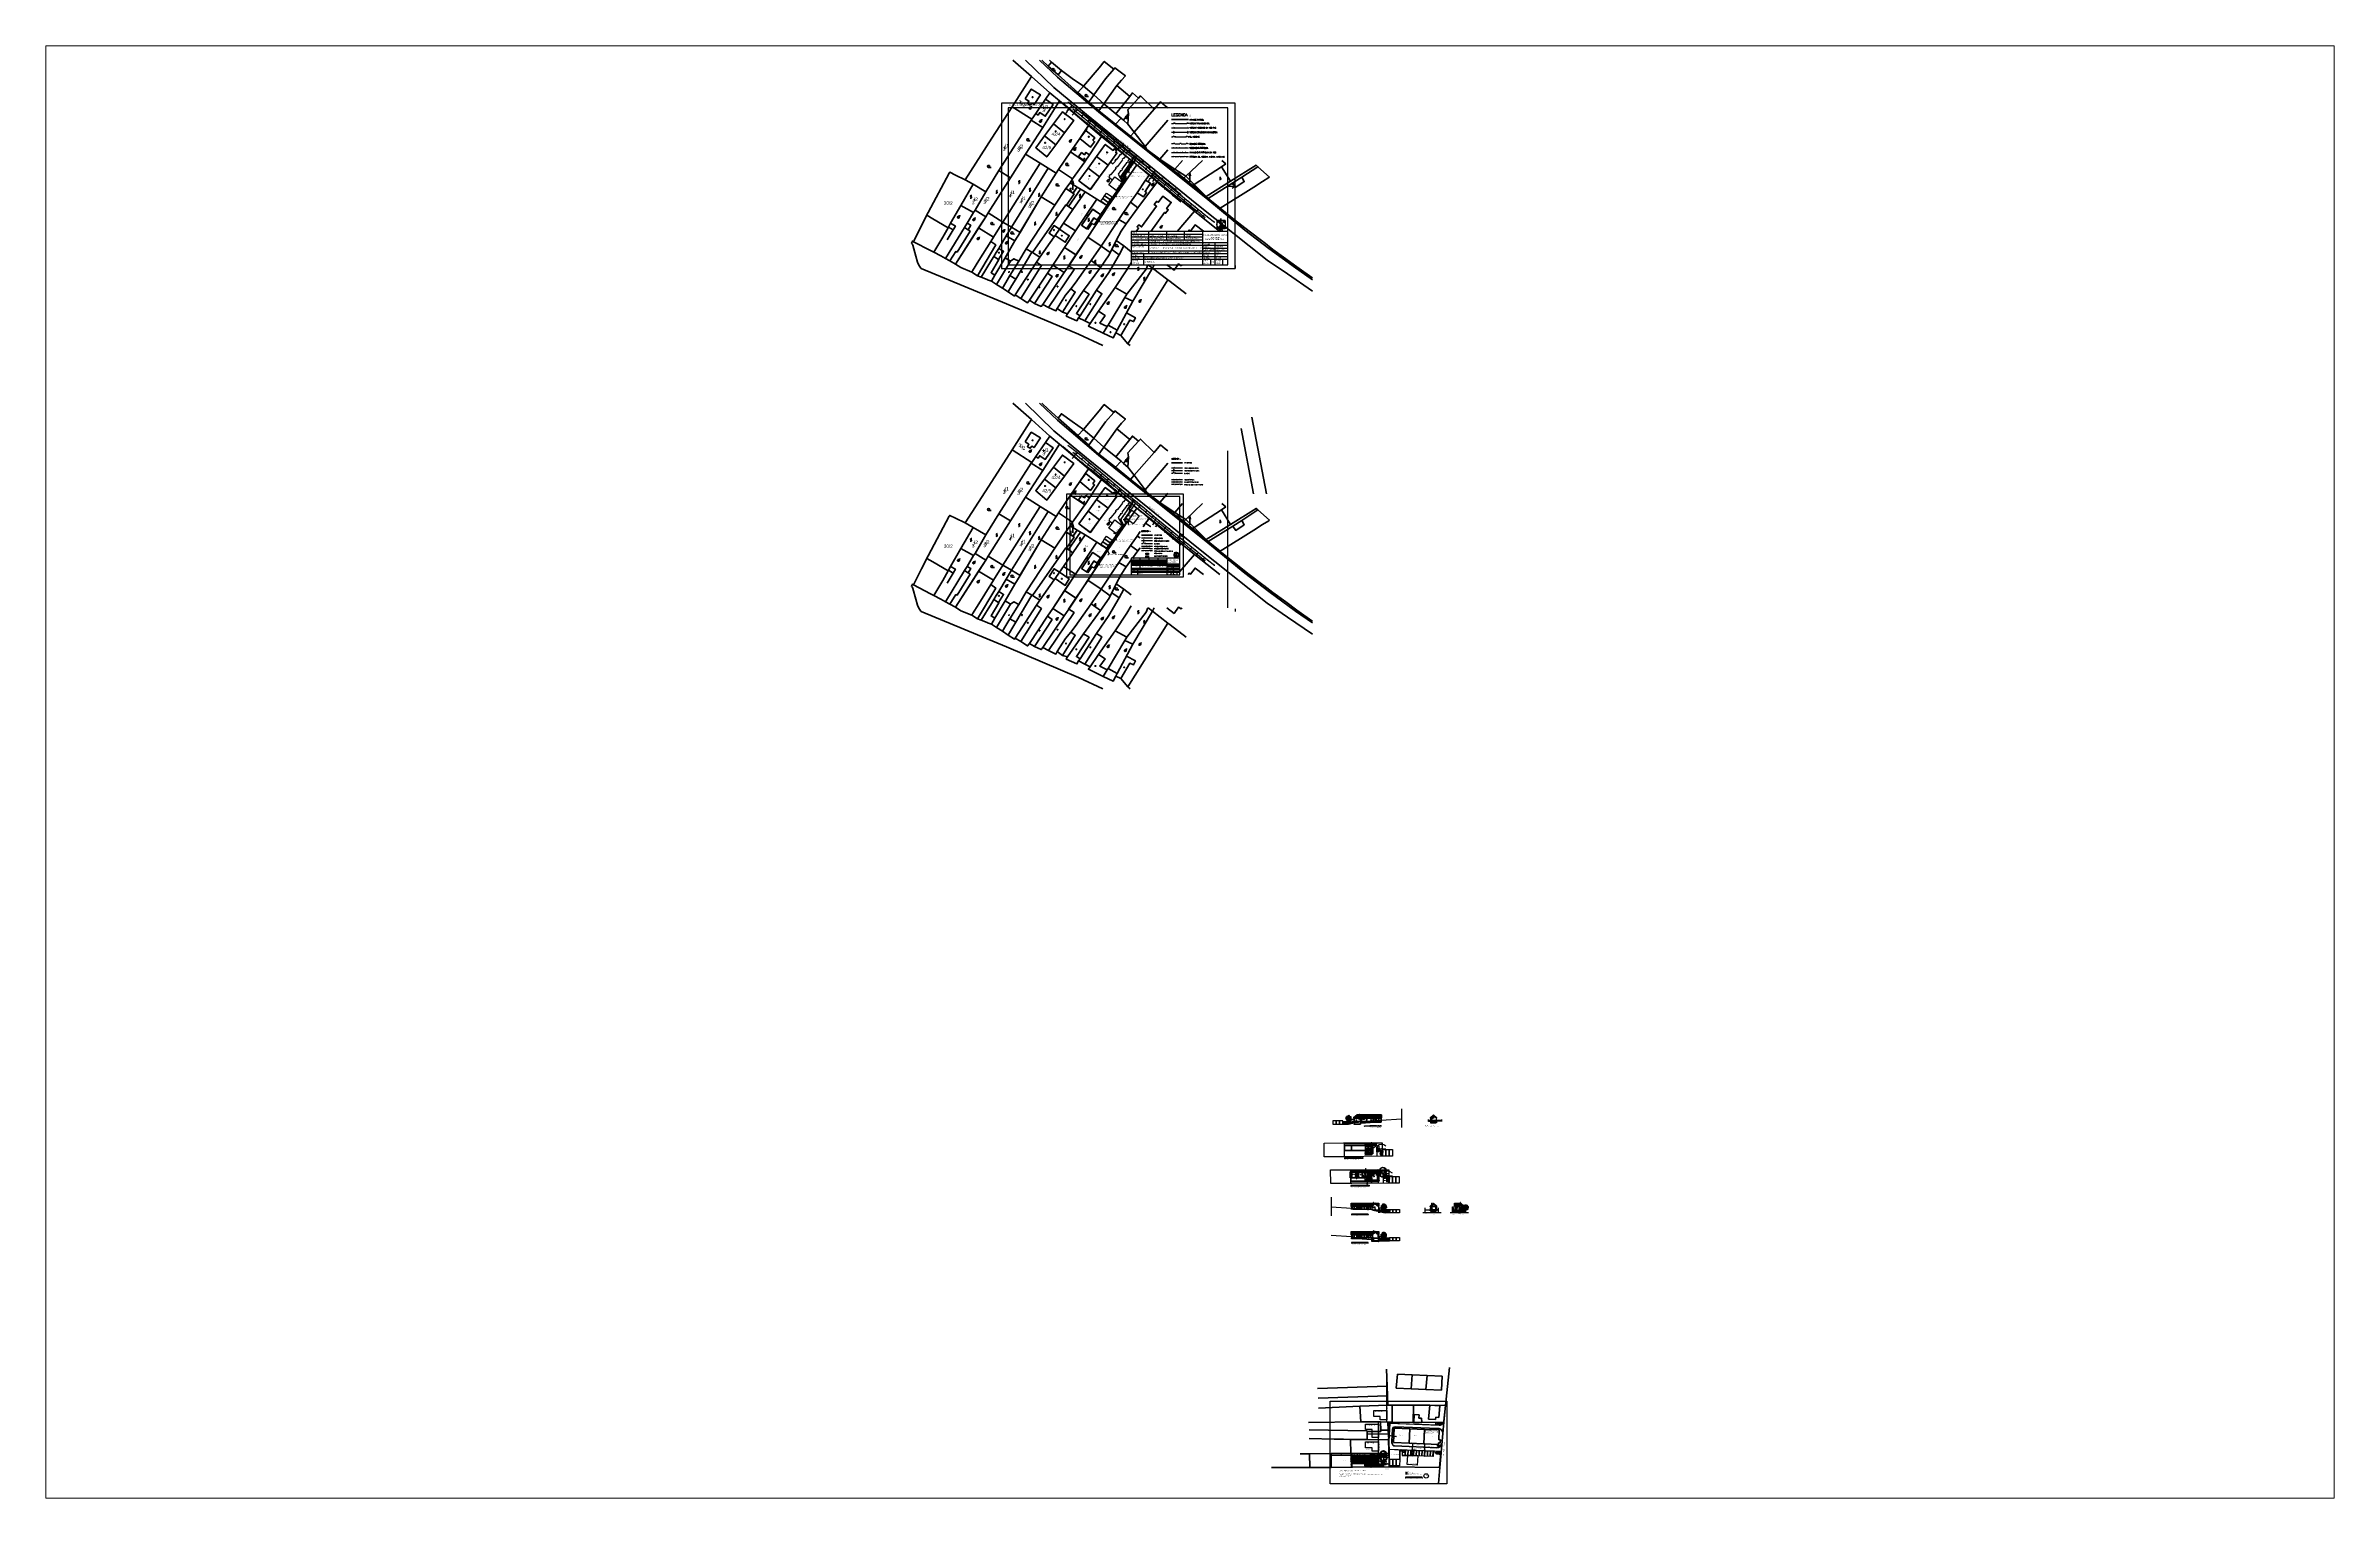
# Paper-space layout 'Layout1' of a CAD drawing. Header units: millimetres. Extents: x 40 to 364, y 26 to 231.
# The model-space entities are those that its viewports show. They can reach past a viewport. Long polylines and large blocks are cut down to what shows.
import ezdxf
from ezdxf.enums import TextEntityAlignment as Align
from ezdxf.lldxf.tags import DXFTag

# ---------------------------------------------------------------- set-up
doc = ezdxf.new("R2010")
doc.units = ezdxf.units.MM
doc.linetypes.add('DIVIDE2', pattern=[0.625, 0.25, -0.125, 0, -0.125, 0, -0.125])
for name, color, linetype in [('A_Plants', 114, 'Continuous'), ('DIM_100', 64, 'Continuous'), ('Dopr-znač', 122, 'Continuous'), ('DVE_REZ', 1, 'Continuous'), ('DZ', 7, 'Continuous'), ('KOTY', 96, 'Continuous'), ('LAYER_1', 7, 'Continuous'), ('LEGENDA', 3, 'Continuous'), ('MUR-POH', 64, 'Continuous'), ('MUR_POH', 64, 'Continuous'), ('MUR_REZ', 3, 'Continuous'), ('NAB_MOB', 1, 'Continuous'), ('NAB_ZAR', 14, 'Continuous'), ('PLO_LIN', 6, 'Continuous'), ('POP', 7, 'Continuous'), ('POP_100', 8, 'Continuous'), ('RAM_100', 160, 'Continuous'), ('ROZPISKA100', 7, 'Continuous'), ('SAN-POH', 151, 'Continuous'), ('SAN_POH', 151, 'Continuous'), ('SO10-PRIPOJKA-VODOVOD', 5, 'Continuous'), ('SO11-PRIPOJKA-SPLASK-KANAL', 25, 'Continuous'), ('SO12-PRIPOJKA-PLYN', 11, 'Continuous'), ('SO13-PRIPOJKA-ELEKTRO-NN', 20, 'Continuous'), ('TER_POH', 1, 'Continuous'), ('TXT_50_MIESTN', 7, 'Continuous'), ('červená', 1, 'Continuous'), ('čierna', 7, 'Continuous'), ('šedá', 8, 'Continuous')]:
    doc.layers.add(name, color=color, linetype=linetype)
for name, color, linetype, lineweight in [('modrá', 5, 'Continuous', 5), ('P', 250, 'Continuous', 100), ('Srafy', 8, 'Continuous', 5), ('Text', 250, 'Continuous', 100)]:
    doc.layers.add(name, color=color, linetype=linetype, lineweight=lineweight)
doc.styles.add('ARIAL', font='arial.ttf', dxfattribs={"height": 250})
doc.styles.add('ATTR', font='romans.shx', dxfattribs={"width": 0.8, "height": 0.7})
doc.styles.add('KOTY', font='ROMANS', dxfattribs={"width": 0.7})
doc.styles.add('ROMANS', font='arial.ttf', dxfattribs={"width": 0.85})
doc.styles.add('ROMANS17', font='ROMANS', dxfattribs={"height": 0.85})
doc.styles.add('ROMANT', font='romant', dxfattribs={"height": 3})
doc.styles.add('SIMPLEX', font='SIMPLEX.SHX', dxfattribs={"width": 0.7})
doc.styles.add('Sylaen', font='sylfaen.ttf')
doc.styles.add('TAB', font='SIMPLEX', dxfattribs={"width": 0.8})
tags = doc.linetypes.add('DASHED', pattern=[0.75, 0.5, -0.25]).pattern_tags.tags
tags[6:7] = [DXFTag(74, 4), DXFTag(75, 0), DXFTag(340, '0'), DXFTag(46, 1.0), DXFTag(50, 0.0), DXFTag(44, 0.0), DXFTag(45, 0.0)]
tags[4:5] = [DXFTag(74, 4), DXFTag(75, 0), DXFTag(340, '0'), DXFTag(46, 1.0), DXFTag(50, 0.0), DXFTag(44, 0.0), DXFTag(45, 0.0)]
doc.linetypes.add('GAS_LINE', pattern='A,12.7,-5.08,["GAS",Standard,S=2.54,R=0,X=-2.54,Y=-1.27],-6.35', length=24.13)
doc.dimstyles.new('PAJO1-studia', dxfattribs={"dimtxt": 160, "dimasz": 100, "dimexe": 100, "dimexo": 250, "dimgap": 45, "dimtad": 1, "dimdec": 0, "dimrnd": 5, "dimtxsty": 'ROMANS', "dimblk": 'OBLIQUE', "dimcen": 200, "dimdle": 90, "dimadec": 0, "dimazin": 0, "dimtfac": 1, "dimtdec": 0, "dimtmove": 1, "dimatfit": 3, "dimfxl": 1, "dimarcsym": 0})

# ---------------------------------------------------------------- blocks, each defined once
blk = doc.blocks.new('bmw plan')
at = {"layer": 'Srafy'}
h = blk.add_hatch(dxfattribs=at)
h.set_pattern_fill('ANSI31', color=256, scale=5, angle=135, style=0)
h.set_pattern_definition([(180, (909113.534, 2991635.811), (-3e-15, 15.875), [])])
h.paths.add_polyline_path([(916262, 2989517), (916301, 2989810, 0.45777671), (916282, 2989831, 0.02329953), (916262, 2989788, 0.04732517), (916229, 2989472, 0.2667401)])
h = blk.add_hatch(dxfattribs=at)
h.set_pattern_fill('ANSI31', color=256, scale=5, angle=135, style=0)
h.set_pattern_definition([(180, (909113.534, 2987276.192), (-3e-15, -15.875), [])])
h.paths.add_polyline_path([(916301, 2989102), (916262, 2989395, 0.2667401), (916229, 2989440, 0.04732517), (916262, 2989124, 0.02329953), (916282, 2989081, 0.45777671)])
h = blk.add_hatch(color=256, dxfattribs=at)
h.paths.add_polyline_path([(916361, 2989426), (916361, 2989456), (916331, 2989456, 0.41421356)])
h.paths.add_polyline_path([(916391, 2989456, 0.41421356), (916361, 2989486), (916361, 2989456)])
for p, q in [((916327, 2989456), (916395, 2989456)), ((916361, 2989490), (916361, 2989422)), ((918750, 2990248), (918881, 2990076)), ((918750, 2988664), (918881, 2988836)), ((918980, 2990077), (918940, 2990245)), ((918980, 2988835), (918940, 2988667)), ((919647, 2990233), (919686, 2990083)), ((919647, 2988679), (919686, 2988829)), ((919664, 2990233), (919703, 2990084)), ((919664, 2988679), (919703, 2988828)), ((919894, 2989456), (919716, 2989456)), ((920851, 2990270), (920871, 2990229)), ((920851, 2988642), (920871, 2988683))]:
    blk.add_line(p, q, dxfattribs=at)
at = {"layer": 'Srafy', "flags": 128}
for points in [[(916777, 2990359, 0.10841746), (916484, 2990274, 0.18237544), (916398, 2990175), (916262, 2989788, 0.04978666), (916229, 2989456, 3.40449961)], [(916282, 2989831, -0.45777671), (916301, 2989810), (916262, 2989517, -0.2667401), (916229, 2989472, -3.04414344)], [(916777, 2988553, -0.10841746), (916484, 2988638, -0.18237544), (916398, 2988737), (916262, 2989124, -0.04978666), (916229, 2989456, -3.40449961)], [(916282, 2989081, 0.45777671), (916301, 2989102), (916262, 2989395, 0.2667401), (916229, 2989440, 3.04414344)], [(916262, 2989788, -0.08566945), (916357, 2989934, 0.03890127), (916446, 2990046, -0.07753002), (916573, 2990183, -0.16251731), (916753, 2990248), (917469, 2990297, -0.17320244), (917658, 2990244), (917720, 2990199)], [(916262, 2989124, 0.08566945), (916357, 2988978, -0.03890127), (916446, 2988866, 0.07753002), (916573, 2988729, 0.16251731), (916753, 2988664), (917469, 2988615, 0.17320244), (917658, 2988668), (917720, 2988713)], [(916289, 2989842, 0.34772219), (916316, 2989844, -0.01450111), (916428, 2989939, -0.07519753), (916646, 2990066, -0.05116096), (917088, 2990191, -0.03910397), (917534, 2990233), (917756, 2990242, -0.09319644), (917803, 2990235, 14.04484596)], [(916289, 2989070, -0.34772219), (916316, 2989068, 0.01450111), (916428, 2988973, 0.07519753), (916646, 2988846, 0.05116096), (917088, 2988721, 0.03910397), (917534, 2988679), (917756, 2988670, 0.09319644), (917803, 2988677, -14.04484596)], [(916388, 2989969, 0.07940519), (916300, 2989456, 289.49946594)], [(916388, 2988943, -0.07940519), (916300, 2989456, -289.49946594)], [(916324, 2989895), (916412, 2990106, 0.07839844), (916420, 2990139, -0.12098313), (916436, 2990184, -0.16549718), (916535, 2990264, -0.07685336), (916666, 2990290, -0.81957906), (916673, 2990263, 0.12077997), (916552, 2990166, -8.73511211)], [(916324, 2989017), (916412, 2988806, -0.07839844), (916420, 2988773, 0.12098313), (916436, 2988728, 0.16549718), (916535, 2988648, 0.07685336), (916666, 2988622, 0.81957906), (916673, 2988649, -0.12077997), (916552, 2988746, 8.73511211)], [(916419, 2990008), (916537, 2990193, -0.1244726), (916666, 2990290, -4.60574589)], [(916419, 2988904), (916537, 2988719, 0.1244726), (916666, 2988622, 4.60574589)], [(916677, 2990266, -0.03593615), (917226, 2990318)], [(916677, 2988646, 0.03593615), (917226, 2988594)], [(917546, 2989456), (917546, 2989521, -0.16370131), (917720, 2990199, -0.37625552), (917756, 2990209), (918388, 2990052, 0.06398995), (918316, 2989456, -3.40528102)], [(917546, 2989456), (917546, 2989391, 0.16370131), (917720, 2988713, 0.37625552), (917756, 2988703), (918388, 2988860, -0.06398995), (918316, 2989456, 3.40528102)], [(917690, 2989456), (917690, 2989600, -0.07258052), (917762, 2990097, -0.23110797), (917816, 2990155, -0.14482468), (917886, 2990161), (918292, 2990055, -0.34606386), (918318, 2990020, 0.05686369), (918253, 2989456, -4.95864462)], [(917690, 2989456), (917690, 2989312, 0.07258052), (917762, 2988815, 0.23110797), (917816, 2988757, 0.14482468), (917886, 2988751), (918292, 2988857, 0.34606386), (918318, 2988892, -0.05686369), (918253, 2989456, 4.95864462)], [(917885, 2990251, -0.07615319), (917843, 2990247, 0.16287714), (917803, 2990235, -12.39821119)], [(917803, 2990235), (918401, 2990089, 0.03645877), (918695, 2990040, 0.03072277), (919390, 2990017, 0.02115179), (920517, 2990097, 5.7944237)], [(917803, 2988677), (918401, 2988823, -0.03645877), (918695, 2988872, -0.03072277), (919390, 2988895, -0.02115179), (920517, 2988815, -5.7944237)], [(917885, 2988661, 0.07615319), (917843, 2988665, -0.16287714), (917803, 2988677, 12.39821119)], [(917843, 2990247), (918433, 2990114, 0.0646705), (918937, 2990067, 4.61818014)], [(917843, 2988665), (918433, 2988798, -0.0646705), (918937, 2988845, -4.61818014)], [(917845, 2990256), (918436, 2990124, 0.05752608), (918881, 2990076, 0.05752608)], [(917845, 2988656), (918436, 2988788, -0.05752608), (918881, 2988836, -0.05752608)], [(918036, 2990300), (918064, 2990289, 0.34918049), (918080, 2990294), (918181, 2990449, 0.49609956), (918176, 2990463, 0.28130583), (918092, 2990452), (917970, 2990305, -0.15959933), (917885, 2990251, -8.82651212)], [(918036, 2988612), (918064, 2988623, -0.34918049), (918080, 2988618), (918181, 2988463, -0.49609956), (918176, 2988449, -0.28130583), (918092, 2988460), (917970, 2988607, 0.15959933), (917885, 2988661, 8.82651212)], [(918036, 2990300), (918010, 2990308, 0.24505938), (917992, 2990305, -4.85510656)], [(918036, 2988612), (918010, 2988604, -0.24505938), (917992, 2988607, 4.85510656)], [(918168, 2990428, 0.43937256), (918102, 2990417), (918010, 2990308)], [(918168, 2988484, -0.43937256), (918102, 2988495), (918010, 2988604)], [(918036, 2990300, 0.77839848), (918036, 2990272, -0.26678023), (918106, 2990204, -11.62722325)], [(918036, 2988612, -0.77839848), (918036, 2988640, 0.26678023), (918106, 2988708, 11.62722325)], [(918108, 2990337), (918140, 2990337, -0.00416589), (918538, 2990343, -0.00416589)], [(918108, 2988575), (918140, 2988575, 0.00416589), (918538, 2988569, 0.00416589)], [(920517, 2990097), (920003, 2990029, -0.01514433), (919717, 2989999, -0.02052452), (919200, 2989984, -0.03673254), (918388, 2990052, -3.21972011)], [(920517, 2988815), (920003, 2988883, 0.01514433), (919717, 2988913, 0.02052452), (919200, 2988928, 0.03673254), (918388, 2988860, 3.21972011)], [(918537, 2990342, -0.12341355), (918605, 2990359), (918677, 2990362, -0.1690522), (918758, 2990342, -8.11095798)], [(918758, 2990342, -0.29952177), (918701, 2990302, -0.02422784), (918603, 2990305, -0.2289998), (918537, 2990342, -2.45212382)], [(918758, 2988570, 0.29952177), (918701, 2988610, 0.02422784), (918603, 2988607, 0.2289998), (918537, 2988570, 2.45212382)], [(918537, 2988570, 0.12341355), (918605, 2988553), (918677, 2988550, 0.1690522), (918758, 2988570, 8.11095798)], [(918720, 2990359), (920405, 2990359, -0.0910083), (920563, 2990330, 0.0636528), (920707, 2990295, -0.06799216), (920990, 2990225, -0.1138313), (921063, 2990174, -0.1461316), (921142, 2990008, -0.03062072), (921195, 2989456)], [(918720, 2988553), (920405, 2988553, 0.0910083), (920563, 2988582, -0.0636528), (920707, 2988617, 0.06799216), (920990, 2988687, 0.1138313), (921063, 2988738, 0.1461316), (921142, 2988904, 0.03062072), (921195, 2989456)], [(918757, 2990343, -0.00928711), (919645, 2990322)], [(918757, 2988569, 0.00928711), (919645, 2988590)], [(918794, 2990359), (918810, 2990342, -0.23687747), (918836, 2990261), (918937, 2990067), (919539, 2990067, 0.06732385), (920051, 2990137, 0.6143941), (920064, 2990202), (920015, 2990239, -0.12875515), (919971, 2990306, 0.26012574), (919963, 2990313, -0.00417193), (919878, 2990359, -4.40570736)], [(918794, 2988553), (918810, 2988570, 0.23687747), (918836, 2988651), (918937, 2988845), (919539, 2988845, -0.06732385), (920051, 2988775, -0.6143941), (920064, 2988710), (920015, 2988673, 0.12875515), (919971, 2988606, -0.26012574), (919963, 2988599, 0.00417193), (919878, 2988553, 4.40570736)], [(918980, 2990077), (919539, 2990077, 0.06426362), (920026, 2990140, 0.06426362)], [(918980, 2988835), (919539, 2988835, -0.06426362), (920026, 2988772, -0.06426362)], [(919645, 2990322, -0.12341355), (919713, 2990336), (919785, 2990336, -0.1690522), (919865, 2990312, -8.11095798)], [(919865, 2990312, -0.29952177), (919806, 2990275, -0.02422784), (919708, 2990282, -0.2289998), (919645, 2990322, -2.45212382)], [(919865, 2988600, 0.29952177), (919806, 2988637, 0.02422784), (919708, 2988630, 0.2289998), (919645, 2988590, 2.45212382)], [(919645, 2988590, 0.12341355), (919713, 2988576), (919785, 2988576, 0.1690522), (919865, 2988600, 8.11095798)], [(920115, 2990190, -0.59544831), (920100, 2990133, -0.04100975), (919666, 2990063, 43.30201239)], [(920115, 2988722, 0.59544831), (920100, 2988779, 0.04100975), (919666, 2988849, -43.30201239)], [(919865, 2990312, -0.00437826), (920283, 2990287, -0.01493174), (920871, 2990229, -0.1973432), (921003, 2990154), (921072, 2989977), (920986, 2990099, 0.20327774), (920835, 2990193, -0.30643954), (920785, 2990240)], [(919865, 2988600, 0.00437826), (920283, 2988625, 0.01493174), (920871, 2988683, 0.1973432), (921003, 2988758), (921072, 2988935), (920986, 2988813, -0.20327774), (920835, 2988719, 0.30643954), (920785, 2988672)], [(919882, 2990014, -0.03804965), (919929, 2989456, -12.00356713)], [(919882, 2988898, 0.03804965), (919929, 2989456, 12.00356713)], [(920587, 2989456), (920587, 2989485, 0.06833358), (920518, 2989987, 0.36582593), (920460, 2990026, 0.00353057), (920009, 2989975, 0.37907135), (919967, 2989928, -0.03648245), (919987, 2989456, 2.43523088)], [(920587, 2989456), (920587, 2989427, -0.06833358), (920518, 2988925, -0.36582593), (920460, 2988886, -0.00353057), (920009, 2988937, -0.37907135), (919967, 2988984, 0.03648245), (919987, 2989456, -2.43523088)], [(919987, 2990227), (920033, 2990184, -0.54298225), (920026, 2990140, -0.56450551)], [(919987, 2988685), (920033, 2988728, 0.54298225), (920026, 2988772, 0.56450551)], [(920354, 2990197), (920860, 2990140, -0.11573127), (921010, 2990066, -4.14862901)], [(920354, 2988715), (920860, 2988772, 0.11573127), (921010, 2988846, 4.14862901)], [(920517, 2990097, -0.10537407), (920626, 2989456, -46.90916236)], [(920517, 2990097), (920935, 2990097, -0.1996539), (921010, 2990066, -5.8992134)], [(920517, 2988815, 0.10537407), (920626, 2989456, 46.90916236)], [(920517, 2988815), (920935, 2988815, 0.1996539), (921010, 2988846, 5.8992134)], [(920935, 2990097, -0.2032798), (921088, 2989867, -0.05108902), (921122, 2989456, -4.57610512)], [(920935, 2988815, 0.2032798), (921088, 2989046, 0.05108902), (921122, 2989456, 4.57610512)], [(921083, 2989456), (921083, 2989544, 0.08604025), (921007, 2989984, 0.0985523), (920945, 2990070, 0.34619325)], [(921083, 2989456), (921083, 2989368, -0.08604025), (921007, 2988928, -0.0985523), (920945, 2988842, -0.34619325)], [(921072, 2989977, -0.08372084), (921128, 2989650), (921128, 2989456)], [(921072, 2989977, -0.2170755), (921159, 2989889, -4.48556651)], [(921072, 2988935, 0.08372084), (921128, 2989262), (921128, 2989456)], [(921072, 2988935, 0.2170755), (921159, 2989023, 4.48556651)]]:
    blk.add_lwpolyline(points, format="xyb", dxfattribs=at)
for points in [[(916777, 2990359), (918014, 2990359)], [(916777, 2988553), (918014, 2988553)], [(917226, 2990318), (917994, 2990334)], [(917226, 2988594), (917994, 2988578)], [(917368, 2990263), (917788, 2990279), (917939, 2990277)], [(917368, 2988649), (917788, 2988633), (917939, 2988635)], [(918030, 2990275), (920015, 2990239)], [(918030, 2988637), (920015, 2988673)], [(918064, 2990260), (919987, 2990227)], [(918064, 2988652), (919987, 2988685)], [(918123, 2990359), (918608, 2990359)], [(918123, 2988553), (918608, 2988553)], [(918701, 2990302), (918674, 2990336), (918544, 2990334)], [(918701, 2988610), (918674, 2988576), (918544, 2988578)], [(919806, 2990275), (919781, 2990309), (919651, 2990314)], [(919806, 2988637), (919781, 2988603), (919651, 2988598)]]:
    blk.add_lwpolyline(points, dxfattribs=at)
at = {"layer": 'Srafy'}
for radius in [38.2, 29.7]:
    blk.add_circle((916361, 2989456), radius, dxfattribs=at)
blk = doc.blocks.new('Z_RAM_A_3_hp 1220')
at = {"layer": 'POP', "linetype": 'Continuous'}
blk.add_lwpolyline([(-288.5, -408), (-6.5, -408), (-6.5, -13), (-288.5, -13)], close=True, dxfattribs=at)
at = {"layer": 'RAM_100', "linetype": 'Continuous'}
for p, q in [((-147.5, 0), (-151.4, -5.4)), ((-147.5, -13), (-147.5, 0)), ((-147.5, 0), (-143.6, -5.4))]:
    blk.add_line(p, q, dxfattribs=at)
for points in [[(-297, -420), (0, -420), (0, 0), (-297, 0)], [(-288.5, -13), (-288.5, -408), (-6.5, -408), (-6.5, -13)]]:
    blk.add_lwpolyline(points, close=True, dxfattribs=at)
blk.add_text('rkmk 1:1 A3  hp1220c/aug 2008', height=3.2, rotation=90, dxfattribs=at).set_placement((-292.5, -406.6))
blk = doc.blocks.new('_OBLIQUE')
at = {"color": 0, "linetype": 'ByBlock'}
blk.add_line((-0.5, -0.5), (0.5, 0.5), dxfattribs=at)
blk = doc.blocks.new('*D393')
at = {"layer": 'Defpoints', "color": 0}
for p in [(925953, 2541615), (925971, 2541614), (926166, 2546610)]:
    blk.add_point(p, dxfattribs=at)
at = {"layer": 'KOTY', "color": 0, "lineweight": -2}
for p, q in [((926185, 2546969), (925956, 2541255)), ((926953, 2541575), (926370, 2541598)), ((927165, 2546570), (926571, 2546593))]:
    blk.add_line(p, q, dxfattribs=at)
at = {"layer": 'KOTY', "color": 0, "lineweight": -2, "xscale": 400, "yscale": 400, "zscale": 400}
for p, rotation in [((925971, 2541614), 267.7022656876608), ((926171, 2546610), 87.7022656876608)]:
    blk.add_blockref('_OBLIQUE', p, dxfattribs=dict(at, rotation=rotation))
at = {"layer": 'KOTY', "color": 0, "insert": (925564, 2544132), "char_height": 640, "attachment_point": 5, "rotation": 87.702266, "style": 'ROMANS'}
blk.add_mtext('5000', dxfattribs=at)
blk = doc.blocks.new('*D392')
at = {"layer": 'Defpoints', "color": 0}
for p in [(919078, 2552918), (915163, 2547079), (918823, 2546923)]:
    blk.add_point(p, dxfattribs=at)
at = {"layer": 'KOTY', "color": 0, "lineweight": -2}
for p, q in [((918079, 2552960), (915018, 2553091)), ((915433, 2553433), (915147, 2546720)), ((917823, 2546966), (914763, 2547096))]:
    blk.add_line(p, q, dxfattribs=at)
at = {"layer": 'KOTY', "color": 0, "lineweight": -2, "xscale": 400, "yscale": 400, "zscale": 400}
for p, rotation in [((915418, 2553074), 87.56290644926283), ((915163, 2547079), 267.5629064492628)]:
    blk.add_blockref('_OBLIQUE', p, dxfattribs=dict(at, rotation=rotation))
at = {"layer": 'KOTY', "color": 0, "insert": (914784, 2550098), "char_height": 640, "attachment_point": 5, "rotation": 87.562906, "style": 'ROMANS'}
blk.add_mtext('6000', dxfattribs=at)
blk = doc.blocks.new('*D391')
at = {"layer": 'Defpoints', "color": 0}
for p in [(914950, 2542084), (915684, 2542053), (918822, 2546923)]:
    blk.add_point(p, dxfattribs=at)
at = {"layer": 'KOTY', "color": 0, "lineweight": -2}
for p, q in [((914685, 2542096), (914550, 2542101)), ((917823, 2546966), (914763, 2547096)), ((915178, 2547439), (914935, 2541725))]:
    blk.add_line(p, q, dxfattribs=at)
at = {"layer": 'KOTY', "color": 0, "lineweight": -2, "xscale": 400, "yscale": 400, "zscale": 400}
for p, rotation in [((914950, 2542084), 267.562906449263), ((915162, 2547079), 87.56290644926308)]:
    blk.add_blockref('_OBLIQUE', p, dxfattribs=dict(at, rotation=rotation))
at = {"layer": 'KOTY', "color": 0, "insert": (914550, 2544603), "char_height": 640, "attachment_point": 5, "rotation": 87.562906, "style": 'ROMANS'}
blk.add_mtext('5000', dxfattribs=at)
blk = doc.blocks.new('*D390')
at = {"layer": 'Defpoints', "color": 0}
for p in [(924947, 2549664), (925068, 2552661), (926291, 2549610)]:
    blk.add_point(p, dxfattribs=at)
at = {"layer": 'KOTY', "color": 0, "lineweight": -2}
for p, q in [((925947, 2549623), (926691, 2549594)), ((926067, 2552621), (926811, 2552591)), ((926426, 2552967), (926277, 2549250))]:
    blk.add_line(p, q, dxfattribs=at)
at = {"layer": 'KOTY', "color": 0, "lineweight": -2, "xscale": 400, "yscale": 400, "zscale": 400}
for p, rotation in [((926291, 2549610), 267.7022656876605), ((926412, 2552607), 87.70226568766051)]:
    blk.add_blockref('_OBLIQUE', p, dxfattribs=dict(at, rotation=rotation))
at = {"layer": 'KOTY', "color": 0, "insert": (925845, 2551129), "char_height": 640, "attachment_point": 5, "rotation": 87.702266, "style": 'ROMANS'}
blk.add_mtext('3000', dxfattribs=at)
blk = doc.blocks.new('*D389')
at = {"layer": 'Defpoints', "color": 0}
for p in [(924947, 2549664), (926166, 2546610), (926171, 2546610)]:
    blk.add_point(p, dxfattribs=at)
at = {"layer": 'KOTY', "color": 0, "lineweight": -2}
for p, q in [((925947, 2549623), (926691, 2549594)), ((926306, 2549969), (926157, 2546250)), ((927165, 2546570), (926571, 2546593))]:
    blk.add_line(p, q, dxfattribs=at)
at = {"layer": 'KOTY', "color": 0, "lineweight": -2, "xscale": 400, "yscale": 400, "zscale": 400}
for p, rotation in [((926291, 2549610), 87.70226568766121), ((926171, 2546610), 267.7022656876612)]:
    blk.add_blockref('_OBLIQUE', p, dxfattribs=dict(at, rotation=rotation))
at = {"layer": 'KOTY', "color": 0, "insert": (925725, 2548130), "char_height": 640, "attachment_point": 5, "rotation": 87.702266, "style": 'ROMANS'}
blk.add_mtext('3005', dxfattribs=at)
blk = doc.blocks.new('*D388')
at = {"layer": 'Defpoints', "color": 0}
for p in [(897215, 2559523), (897258, 2560338), (898855, 2560255)]:
    blk.add_point(p, dxfattribs=at)
at = {"layer": 'KOTY', "color": 0, "lineweight": -2}
for p, q in [((899172, 2559421), (896855, 2559542)), ((897205, 2559340), (897194, 2559124)), ((898803, 2559256), (898792, 2559040)), ((898813, 2559440), (901139, 2559318))]:
    blk.add_line(p, q, dxfattribs=at)
at = {"layer": 'KOTY', "color": 0, "lineweight": -2, "xscale": 400, "yscale": 400, "zscale": 400}
for p, rotation in [((897215, 2559523), 177.0026736229556), ((898813, 2559440), 357.0026736229556)]:
    blk.add_blockref('_OBLIQUE', p, dxfattribs=dict(at, rotation=rotation))
at = {"layer": 'KOTY', "color": 0, "insert": (900202, 2559874), "char_height": 640, "attachment_point": 5, "rotation": 357.002674, "style": 'ROMANS'}
blk.add_mtext('1600', dxfattribs=at)
blk = doc.blocks.new('*D387')
at = {"layer": 'Defpoints', "color": 0}
for p in [(894469, 2559668), (894479, 2559865), (897258, 2560338)]:
    blk.add_point(p, dxfattribs=at)
at = {"layer": 'KOTY', "color": 0, "lineweight": -2}
for p, q in [((897574, 2559506), (894109, 2559687)), ((894427, 2558866), (894448, 2559269)), ((897205, 2559340), (897194, 2559125))]:
    blk.add_line(p, q, dxfattribs=at)
at = {"layer": 'KOTY', "color": 0, "lineweight": -2, "xscale": 400, "yscale": 400, "zscale": 400}
for p, rotation in [((894469, 2559668), 177.0026736229553), ((897215, 2559525), 357.0026736229554)]:
    blk.add_blockref('_OBLIQUE', p, dxfattribs=dict(at, rotation=rotation))
at = {"layer": 'KOTY', "color": 0, "insert": (895868, 2560103), "char_height": 640, "attachment_point": 5, "rotation": 357.002674, "style": 'ROMANS'}
blk.add_mtext('2750', dxfattribs=at)
blk = doc.blocks.new('Zákaz vjazdu všetkých vozidiel - B 2')
at = {"layer": 'červená'}
h = blk.add_hatch(color=256, dxfattribs=at)
h.paths.add_polyline_path([(-330, 350, 1), (330, 350, 1)])
h.paths.add_polyline_path([(0, 410), (269, 410), (269, 290), (0, 290), (-269, 290), (-269, 410)], flags=16)
for p, q in [((0, 410), (-269, 410)), ((-269, 410), (-269, 290)), ((0, 290), (-269, 290)), ((0, 410), (269, 410)), ((0, 290), (269, 290)), ((269, 410), (269, 290))]:
    blk.add_line(p, q, dxfattribs=at)
blk.add_circle((0, 350), 330, dxfattribs=at)
at = {"layer": 'čierna'}
blk.add_circle((0, 350), 350, dxfattribs=at)
blk = doc.blocks.new('*U396', base_point=(-3845, -6063))
at = {"color": 0}
for points in [[(-3845, -6063), (-3845, -6005), (-3919, -6005)], [(-3919, -6005), (-3919, -6063), (-3845, -6063)]]:
    blk.add_solid(points, dxfattribs=at)
blk = doc.blocks.new('IP11b')
at = {"color": 5, "linetype": 'Continuous'}
for points in [[(13535, -3315), (13890, -3315), (13535, -3406), (13890, -3407)], [(13535, -3406), (13890, -3407), (13890, -3407), (13890, -3315)], [(13535, -3756), (13685, -3756), (13535, -3406), (13685, -3407)], [(13628, -3865), (13735, -3815), (13535, -3756)], [(13627, -3907), (13628, -3865), (13535, -3756)], [(13627, -3907), (13535, -3756), (13535, -4015)], [(13735, -3815), (13735, -3756), (13535, -3756)], [(13627, -3907), (13535, -4015), (13735, -4015)], [(13673, -3908), (13673, -3907), (13627, -3907)], [(13673, -3912), (13673, -3908), (13627, -3907)], [(13674, -3916), (13673, -3912), (13627, -3907)], [(13676, -3920), (13674, -3916), (13627, -3907)], [(13678, -3923), (13676, -3920), (13627, -3907)], [(13681, -3926), (13678, -3923), (13627, -3907)], [(13685, -3928), (13681, -3926), (13627, -3907)], [(13688, -3930), (13685, -3928), (13627, -3907)], [(13688, -3930), (13627, -3907), (13735, -4015)], [(13628, -3865), (13678, -3858), (13735, -3815)], [(13692, -3931), (13688, -3930), (13735, -4015)], [(13735, -4015), (13697, -3932), (13692, -3931)], [(13735, -4015), (13701, -3931), (13697, -3932)], [(13735, -4015), (13705, -3930), (13701, -3931)], [(13735, -4015), (13709, -3928), (13705, -3930)], [(13735, -4015), (13712, -3926), (13709, -3928)], [(13735, -4015), (13715, -3923), (13712, -3926)], [(13735, -4015), (13717, -3920), (13715, -3923)], [(13735, -4015), (13719, -3916), (13717, -3920)], [(13735, -4015), (13720, -3912), (13719, -3916)], [(13735, -4015), (13735, -3908), (13720, -3908)], [(13735, -4015), (13720, -3908), (13720, -3912)], [(13727, -3860), (13780, -3860), (13780, -3822)], [(13780, -3822), (13748, -3822), (13727, -3860)], [(13733, -3572), (13793, -3572), (13733, -3469), (13793, -3469)], [(13733, -3469), (13793, -3469), (13793, -3469), (13793, -3572)], [(13735, -3756), (13890, -3756), (13735, -3632), (13890, -3632)], [(13735, -4015), (13809, -4015), (13809, -3908)], [(13809, -3908), (13735, -3908), (13735, -4015)], [(13788, -3406), (13890, -3407), (13838, -3420), (13890, -3420)], [(13788, -3632), (13838, -3632), (13788, -3632), (13838, -3619)], [(13788, -3632), (13838, -3619), (13837, -3619), (13838, -3632)], [(13806, -3822), (13788, -3822), (13788, -3860)], [(13788, -3860), (13858, -3860), (13806, -3822)], [(13793, -3469), (13793, -3572), (13833, -3512), (13833, -3532)], [(13833, -3512), (13833, -3532), (13793, -3469), (13833, -3512)], [(13793, -3469), (13833, -3512), (13793, -3469), (13821, -3484)], [(13833, -3532), (13793, -3572), (13833, -3532), (13821, -3560)], [(14035, -3756), (13809, -3756), (13809, -3815)], [(14035, -3756), (13809, -3815), (13954, -3868)], [(13809, -3815), (13885, -3865), (13954, -3868)], [(13837, -3911), (13837, -3908), (13809, -3908)], [(13838, -3915), (13837, -3911), (13809, -3908)], [(13840, -3919), (13838, -3915), (13809, -3908)], [(13842, -3922), (13840, -3919), (13809, -3908)], [(13845, -3926), (13842, -3922), (13809, -3908)], [(13848, -3928), (13845, -3926), (13809, -3908)], [(13852, -3930), (13848, -3928), (13809, -3908)], [(13852, -3930), (13809, -3908), (13809, -4015)], [(13809, -4015), (14035, -4015), (13954, -3909)], [(13809, -4015), (13954, -3909), (13875, -3927)], [(13809, -4015), (13875, -3927), (13872, -3929)], [(13809, -4015), (13872, -3929), (13868, -3930)], [(13809, -4015), (13868, -3930), (13864, -3931)], [(13856, -3931), (13852, -3930), (13809, -4015)], [(13809, -4015), (13864, -3931), (13860, -3932)], [(13860, -3932), (13856, -3931), (13809, -4015)], [(13837, -3619), (13838, -3632), (13890, -3619), (13890, -3632)], [(13838, -3420), (13890, -3420), (13890, -3420), (13838, -3420)], [(13890, -3420), (13838, -3420), (13890, -3456), (13874, -3456)], [(13890, -3619), (13838, -3619), (13890, -3582), (13874, -3582)], [(13890, -3619), (13890, -3632), (13890, -3619), (13838, -3619)], [(13890, -3456), (13874, -3456), (13874, -3456), (13890, -3456)], [(13874, -3456), (13890, -3456), (13874, -3456), (13888, -3506)], [(13874, -3456), (13888, -3506), (13888, -3506), (13890, -3519)], [(13874, -3582), (13890, -3582), (13874, -3582), (13890, -3519)], [(13890, -3582), (13874, -3582), (13874, -3582), (13890, -3582)], [(13954, -3909), (13879, -3924), (13875, -3927)], [(13954, -3909), (13881, -3920), (13879, -3924)], [(13954, -3909), (13883, -3917), (13881, -3920)], [(13954, -3909), (13884, -3913), (13883, -3917)], [(13954, -3909), (13885, -3908), (13884, -3913)], [(13888, -3506), (13890, -3519), (13888, -3506), (13890, -3456)], [(13890, -3407), (13890, -3315), (14035, -3407), (14035, -3315)], [(13890, -3407), (14035, -3407), (13890, -3632), (14035, -3632)], [(13890, -3756), (14035, -3756), (13890, -3632), (14035, -3632)], [(14035, -4015), (14035, -3756), (13954, -3868)], [(14035, -4015), (13954, -3868), (13954, -3909)]]:
    blk.add_solid(points, dxfattribs=at)
blk.add_blockref('*U396', (13809, -3815), dxfattribs=at)
blk = doc.blocks.new('*D399')
at = {"layer": 'Defpoints', "color": 0}
for p in [(880075, 2544010), (880075, 2542010), (883856, 2544010)]:
    blk.add_point(p, dxfattribs=at)
at = {"layer": 'KOTY', "color": 0, "lineweight": -2}
for p, q in [((881075, 2544010), (884256, 2544010)), ((881075, 2542010), (884256, 2542010)), ((883856, 2541650), (883856, 2544370))]:
    blk.add_line(p, q, dxfattribs=at)
at = {"layer": 'KOTY', "color": 0, "lineweight": -2, "xscale": 400, "yscale": 400, "zscale": 400}
for p, rotation in [((883856, 2544010), 90), ((883856, 2542010), 270)]:
    blk.add_blockref('_OBLIQUE', p, dxfattribs=dict(at, rotation=rotation))
at = {"layer": 'KOTY', "color": 0, "insert": (883349, 2543010), "char_height": 640, "attachment_point": 5, "rotation": 90, "style": 'ROMANS'}
blk.add_mtext('2000', dxfattribs=at)
blk = doc.blocks.new('*D400')
at = {"layer": 'Defpoints', "color": 0}
for p in [(878775, 2531780), (879047, 2534180), (879080, 2531780)]:
    blk.add_point(p, dxfattribs=at)
at = {"layer": 'KOTY', "color": 0, "lineweight": -2}
for p, q in [((878047, 2534180), (878375, 2534180)), ((878080, 2531780), (878375, 2531780)), ((878775, 2534540), (878775, 2531420))]:
    blk.add_line(p, q, dxfattribs=at)
at = {"layer": 'KOTY', "color": 0, "lineweight": -2, "xscale": 400, "yscale": 400, "zscale": 400}
for p, rotation in [((878775, 2534180), 90), ((878775, 2531780), 270)]:
    blk.add_blockref('_OBLIQUE', p, dxfattribs=dict(at, rotation=rotation))
at = {"layer": 'KOTY', "color": 0, "insert": (878269, 2532980), "char_height": 640, "attachment_point": 5, "rotation": 90, "style": 'ROMANS'}
blk.add_mtext('2400', dxfattribs=at)
blk = doc.blocks.new('*D401')
at = {"layer": 'Defpoints', "color": 0}
for p in [(860280, 2531536), (860877, 2536782), (860879, 2531536)]:
    blk.add_point(p, dxfattribs=at)
at = {"layer": 'KOTY', "color": 0, "lineweight": -2}
for p, q in [((859877, 2536782), (859880, 2536782)), ((859879, 2531536), (859880, 2531536)), ((860280, 2537142), (860280, 2531176))]:
    blk.add_line(p, q, dxfattribs=at)
at = {"layer": 'KOTY', "color": 0, "lineweight": -2, "xscale": 400, "yscale": 400, "zscale": 400}
for p, rotation in [((860280, 2536782), 90), ((860280, 2531536), 270)]:
    blk.add_blockref('_OBLIQUE', p, dxfattribs=dict(at, rotation=rotation))
at = {"layer": 'KOTY', "color": 0, "insert": (859773, 2534159), "char_height": 640, "attachment_point": 5, "rotation": 90, "style": 'ROMANS'}
blk.add_mtext('5245', dxfattribs=at)
blk = doc.blocks.new('*D402')
at = {"layer": 'Defpoints', "color": 0}
for p in [(860280, 2542010), (860875, 2542010), (860877, 2536782)]:
    blk.add_point(p, dxfattribs=at)
at = {"layer": 'KOTY', "color": 0, "lineweight": -2}
for p, q in [((859875, 2542010), (859880, 2542010)), ((859877, 2536782), (859880, 2536782)), ((860280, 2536422), (860280, 2542370))]:
    blk.add_line(p, q, dxfattribs=at)
at = {"layer": 'KOTY', "color": 0, "lineweight": -2, "xscale": 400, "yscale": 400, "zscale": 400}
for p, rotation in [((860280, 2542010), 90), ((860280, 2536782), 270)]:
    blk.add_blockref('_OBLIQUE', p, dxfattribs=dict(at, rotation=rotation))
at = {"layer": 'KOTY', "color": 0, "insert": (859773, 2539396), "char_height": 640, "attachment_point": 5, "rotation": 90, "style": 'ROMANS'}
blk.add_mtext('5230', dxfattribs=at)
blk = doc.blocks.new('*D403')
at = {"layer": 'Defpoints', "color": 0}
for p in [(860280, 2544010), (860874, 2544010), (860875, 2542010)]:
    blk.add_point(p, dxfattribs=at)
at = {"layer": 'KOTY', "color": 0, "lineweight": -2}
for p, q in [((859874, 2544010), (859880, 2544010)), ((859875, 2542010), (859880, 2542010)), ((860280, 2541650), (860280, 2544370))]:
    blk.add_line(p, q, dxfattribs=at)
at = {"layer": 'KOTY', "color": 0, "lineweight": -2, "xscale": 400, "yscale": 400, "zscale": 400}
for p, rotation in [((860280, 2544010), 90), ((860280, 2542010), 270)]:
    blk.add_blockref('_OBLIQUE', p, dxfattribs=dict(at, rotation=rotation))
at = {"layer": 'KOTY', "color": 0, "insert": (859773, 2543010), "char_height": 640, "attachment_point": 5, "rotation": 90, "style": 'ROMANS'}
blk.add_mtext('2000', dxfattribs=at)
blk = doc.blocks.new('*D404')
at = {"layer": 'Defpoints', "color": 0}
for p in [(842357, 2544972), (860875, 2543131), (860875, 2542506)]:
    blk.add_point(p, dxfattribs=at)
at = {"layer": 'KOTY', "color": 0, "lineweight": -2}
for p, q in [((841997, 2542506), (861235, 2542506)), ((842357, 2543972), (842357, 2542106)), ((860875, 2542131), (860875, 2542106))]:
    blk.add_line(p, q, dxfattribs=at)
at = {"layer": 'KOTY', "color": 0, "lineweight": -2, "xscale": 400, "yscale": 400, "zscale": 400, "rotation": 180}
blk.add_blockref('_OBLIQUE', (842357, 2542506), dxfattribs=at)
at = {"layer": 'KOTY', "color": 0, "lineweight": -2, "xscale": 400, "yscale": 400, "zscale": 400}
blk.add_blockref('_OBLIQUE', (860875, 2542506), dxfattribs=at)
at = {"layer": 'KOTY', "color": 0, "insert": (851616, 2543013), "char_height": 640, "attachment_point": 5, "style": 'ROMANS'}
blk.add_mtext('18520', dxfattribs=at)
blk = doc.blocks.new('*D405')
at = {"layer": 'Defpoints', "color": 0}
for p in [(885047, 2533698), (894826, 2534549), (894826, 2533991)]:
    blk.add_point(p, dxfattribs=at)
at = {"layer": 'KOTY', "color": 0, "lineweight": -2}
for p, q in [((884687, 2534549), (895186, 2534549)), ((885047, 2534698), (885047, 2534949)), ((894826, 2534991), (894826, 2534949))]:
    blk.add_line(p, q, dxfattribs=at)
at = {"layer": 'KOTY', "color": 0, "lineweight": -2, "xscale": 400, "yscale": 400, "zscale": 400, "rotation": 180}
blk.add_blockref('_OBLIQUE', (885047, 2534549), dxfattribs=at)
at = {"layer": 'KOTY', "color": 0, "lineweight": -2, "xscale": 400, "yscale": 400, "zscale": 400}
blk.add_blockref('_OBLIQUE', (894826, 2534549), dxfattribs=at)
at = {"layer": 'KOTY', "color": 0, "insert": (892957, 2535056), "char_height": 640, "attachment_point": 5, "style": 'ROMANS'}
blk.add_mtext('9780', dxfattribs=at)
blk = doc.blocks.new('*D406')
at = {"layer": 'Defpoints', "color": 0}
for p in [(860875, 2543131), (885047, 2542506), (885047, 2542010)]:
    blk.add_point(p, dxfattribs=at)
at = {"layer": 'KOTY', "color": 0, "lineweight": -2}
for p, q in [((860515, 2542506), (885407, 2542506)), ((860875, 2542131), (860875, 2542106)), ((885047, 2543010), (885047, 2542906))]:
    blk.add_line(p, q, dxfattribs=at)
at = {"layer": 'KOTY', "color": 0, "lineweight": -2, "xscale": 400, "yscale": 400, "zscale": 400, "rotation": 180}
blk.add_blockref('_OBLIQUE', (860875, 2542506), dxfattribs=at)
at = {"layer": 'KOTY', "color": 0, "lineweight": -2, "xscale": 400, "yscale": 400, "zscale": 400}
blk.add_blockref('_OBLIQUE', (885047, 2542506), dxfattribs=at)
at = {"layer": 'KOTY', "color": 0, "insert": (872961, 2543013), "char_height": 640, "attachment_point": 5, "style": 'ROMANS'}
blk.add_mtext('24170', dxfattribs=at)
blk = doc.blocks.new('*D407')
at = {"layer": 'Defpoints', "color": 0}
for p in [(885047, 2542010), (894540, 2544010), (894540, 2542506)]:
    blk.add_point(p, dxfattribs=at)
at = {"layer": 'KOTY', "color": 0, "lineweight": -2}
for p, q in [((884687, 2542506), (894900, 2542506)), ((885047, 2543010), (885047, 2542906)), ((894540, 2543010), (894540, 2542106))]:
    blk.add_line(p, q, dxfattribs=at)
at = {"layer": 'KOTY', "color": 0, "lineweight": -2, "xscale": 400, "yscale": 400, "zscale": 400, "rotation": 180}
blk.add_blockref('_OBLIQUE', (885047, 2542506), dxfattribs=at)
at = {"layer": 'KOTY', "color": 0, "lineweight": -2, "xscale": 400, "yscale": 400, "zscale": 400}
blk.add_blockref('_OBLIQUE', (894540, 2542506), dxfattribs=at)
at = {"layer": 'KOTY', "color": 0, "insert": (889793, 2543013), "char_height": 640, "attachment_point": 5, "style": 'ROMANS'}
blk.add_mtext('9495', dxfattribs=at)
blk = doc.blocks.new('*D408')
at = {"layer": 'Defpoints', "color": 0}
for p in [(879047, 2534549), (879047, 2534520), (885047, 2533698)]:
    blk.add_point(p, dxfattribs=at)
at = {"layer": 'KOTY', "color": 0, "lineweight": -2}
for p, q in [((885407, 2534549), (878687, 2534549)), ((879047, 2535520), (879047, 2534949)), ((885047, 2534698), (885047, 2534949))]:
    blk.add_line(p, q, dxfattribs=at)
at = {"layer": 'KOTY', "color": 0, "lineweight": -2, "xscale": 400, "yscale": 400, "zscale": 400, "rotation": 180}
blk.add_blockref('_OBLIQUE', (879047, 2534549), dxfattribs=at)
at = {"layer": 'KOTY', "color": 0, "lineweight": -2, "xscale": 400, "yscale": 400, "zscale": 400}
blk.add_blockref('_OBLIQUE', (885047, 2534549), dxfattribs=at)
at = {"layer": 'KOTY', "color": 0, "insert": (882047, 2535056), "char_height": 640, "attachment_point": 5, "style": 'ROMANS'}
blk.add_mtext('6000', dxfattribs=at)
blk = doc.blocks.new('*D409')
at = {"layer": 'Defpoints', "color": 0}
for p in [(878775, 2536780), (879047, 2536780), (879047, 2534180)]:
    blk.add_point(p, dxfattribs=at)
at = {"layer": 'KOTY', "color": 0, "lineweight": -2}
for p, q in [((878047, 2536780), (878375, 2536780)), ((878047, 2534180), (878375, 2534180)), ((878775, 2533820), (878775, 2537140))]:
    blk.add_line(p, q, dxfattribs=at)
at = {"layer": 'KOTY', "color": 0, "lineweight": -2, "xscale": 400, "yscale": 400, "zscale": 400}
for p, rotation in [((878775, 2536780), 90), ((878775, 2534180), 270)]:
    blk.add_blockref('_OBLIQUE', p, dxfattribs=dict(at, rotation=rotation))
at = {"layer": 'KOTY', "color": 0, "insert": (878269, 2535480), "char_height": 640, "attachment_point": 5, "rotation": 90, "style": 'ROMANS'}
blk.add_mtext('2600', dxfattribs=at)
blk = doc.blocks.new('*D410')
at = {"layer": 'Defpoints', "color": 0}
for p in [(860877, 2536298), (860877, 2534549), (879047, 2534520)]:
    blk.add_point(p, dxfattribs=at)
at = {"layer": 'KOTY', "color": 0, "lineweight": -2}
for p, q in [((879407, 2534549), (860517, 2534549)), ((860877, 2535298), (860877, 2534149)), ((879047, 2535520), (879047, 2534949))]:
    blk.add_line(p, q, dxfattribs=at)
at = {"layer": 'KOTY', "color": 0, "lineweight": -2, "xscale": 400, "yscale": 400, "zscale": 400, "rotation": 180}
blk.add_blockref('_OBLIQUE', (860877, 2534549), dxfattribs=at)
at = {"layer": 'KOTY', "color": 0, "lineweight": -2, "xscale": 400, "yscale": 400, "zscale": 400}
blk.add_blockref('_OBLIQUE', (879047, 2534549), dxfattribs=at)
at = {"layer": 'KOTY', "color": 0, "insert": (869962, 2535056), "char_height": 640, "attachment_point": 5, "style": 'ROMANS'}
blk.add_mtext('18170', dxfattribs=at)
blk = doc.blocks.new('*D411')
at = {"layer": 'Defpoints', "color": 0}
for p in [(880075, 2542010), (883856, 2534180), (885047, 2534180)]:
    blk.add_point(p, dxfattribs=at)
at = {"layer": 'KOTY', "color": 0, "lineweight": -2}
for p, q in [((881075, 2542010), (884256, 2542010)), ((884047, 2534180), (883456, 2534180)), ((883856, 2542370), (883856, 2533820))]:
    blk.add_line(p, q, dxfattribs=at)
at = {"layer": 'KOTY', "color": 0, "lineweight": -2, "xscale": 400, "yscale": 400, "zscale": 400}
for p, rotation in [((883856, 2542010), 90), ((883856, 2534180), 270)]:
    blk.add_blockref('_OBLIQUE', p, dxfattribs=dict(at, rotation=rotation))
at = {"layer": 'KOTY', "color": 0, "insert": (883349, 2538095), "char_height": 640, "attachment_point": 5, "rotation": 90, "style": 'ROMANS'}
blk.add_mtext('7830', dxfattribs=at)
blk = doc.blocks.new('*D412')
at = {"layer": 'Defpoints', "color": 0}
for p in [(883856, 2531865), (885047, 2534180), (885079, 2531865)]:
    blk.add_point(p, dxfattribs=at)
at = {"layer": 'KOTY', "color": 0, "lineweight": -2}
for p, q in [((884047, 2534180), (883456, 2534180)), ((884079, 2531865), (883456, 2531865)), ((883856, 2534540), (883856, 2531505))]:
    blk.add_line(p, q, dxfattribs=at)
at = {"layer": 'KOTY', "color": 0, "lineweight": -2, "xscale": 400, "yscale": 400, "zscale": 400}
for p, rotation in [((883856, 2534180), 90), ((883856, 2531865), 270)]:
    blk.add_blockref('_OBLIQUE', p, dxfattribs=dict(at, rotation=rotation))
at = {"layer": 'KOTY', "color": 0, "insert": (883349, 2533022), "char_height": 640, "attachment_point": 5, "rotation": 90, "style": 'ROMANS'}
blk.add_mtext('2315', dxfattribs=at)
blk = doc.blocks.new('UMY_V')
at = {"layer": 'SAN_POH'}
for p, q in [((45125395, -2782348), (45124855, -2782348)), ((45124860, -2782113), (45124861, -2782107)), ((45124861, -2782120), (45124860, -2782113)), ((45124861, -2782096), (45124862, -2782091)), ((45124861, -2782101), (45124861, -2782096)), ((45124861, -2782107), (45124861, -2782101)), ((45124861, -2782129), (45124861, -2782120)), ((45124862, -2782140), (45124861, -2782129)), ((45124862, -2782091), (45124863, -2782086)), ((45124863, -2782154), (45124862, -2782140)), ((45124863, -2782086), (45124864, -2782081)), ((45124865, -2782173), (45124863, -2782154)), ((45124864, -2782081), (45124865, -2782075)), ((45124865, -2782075), (45124867, -2782069)), ((45124868, -2782199), (45124865, -2782173)), ((45124867, -2782069), (45124869, -2782062)), ((45124872, -2782234), (45124868, -2782199)), ((45124869, -2782062), (45124871, -2782054)), ((45124871, -2782054), (45124874, -2782046)), ((45124879, -2782281), (45124872, -2782234)), ((45124874, -2782046), (45124878, -2782037)), ((45124878, -2782037), (45124882, -2782029)), ((45124885, -2782314), (45124879, -2782281)), ((45124882, -2782029), (45124886, -2782020)), ((45124886, -2782020), (45124890, -2782013)), ((45124890, -2782013), (45124895, -2782006)), ((45125359, -2782318), (45124890, -2782318)), ((45124895, -2782006), (45124900, -2781999)), ((45124900, -2781999), (45124906, -2781993)), ((45124906, -2781993), (45124912, -2781987)), ((45124912, -2781987), (45124919, -2781982)), ((45124919, -2781982), (45124927, -2781976)), ((45124927, -2781976), (45124937, -2781971)), ((45124937, -2781971), (45124948, -2781965)), ((45124948, -2781965), (45124960, -2781960)), ((45124960, -2781960), (45124974, -2781954)), ((45124974, -2781954), (45124989, -2781949)), ((45124989, -2781949), (45125005, -2781944)), ((45125005, -2781944), (45125023, -2781939)), ((45125023, -2781939), (45125042, -2781934)), ((45125042, -2781934), (45125061, -2781930)), ((45125061, -2781930), (45125082, -2781927)), ((45125082, -2781927), (45125103, -2781925)), ((45125103, -2781925), (45125126, -2781923)), ((45125146, -2781925), (45125123, -2781923)), ((45125167, -2781927), (45125146, -2781925)), ((45125188, -2781930), (45125167, -2781927)), ((45125207, -2781934), (45125188, -2781930)), ((45125226, -2781939), (45125207, -2781934)), ((45125244, -2781944), (45125226, -2781939)), ((45125260, -2781949), (45125244, -2781944)), ((45125275, -2781954), (45125260, -2781949)), ((45125289, -2781960), (45125275, -2781954)), ((45125301, -2781965), (45125289, -2781960)), ((45125312, -2781971), (45125301, -2781965)), ((45125322, -2781976), (45125312, -2781971)), ((45125330, -2781982), (45125322, -2781976)), ((45125337, -2781987), (45125330, -2781982)), ((45125343, -2781993), (45125337, -2781987)), ((45125349, -2781999), (45125343, -2781993)), ((45125354, -2782006), (45125349, -2781999)), ((45125359, -2782013), (45125354, -2782006)), ((45125363, -2782020), (45125359, -2782013)), ((45125367, -2782029), (45125363, -2782020)), ((45125364, -2782314), (45125370, -2782281)), ((45125371, -2782037), (45125367, -2782029)), ((45125370, -2782281), (45125377, -2782234)), ((45125375, -2782046), (45125371, -2782037)), ((45125378, -2782054), (45125375, -2782046)), ((45125377, -2782234), (45125381, -2782199)), ((45125380, -2782062), (45125378, -2782054)), ((45125382, -2782069), (45125380, -2782062)), ((45125381, -2782199), (45125385, -2782173)), ((45125384, -2782075), (45125382, -2782069)), ((45125385, -2782081), (45125384, -2782075)), ((45125386, -2782086), (45125385, -2782081)), ((45125385, -2782173), (45125386, -2782154)), ((45125387, -2782091), (45125386, -2782086)), ((45125386, -2782154), (45125387, -2782140)), ((45125388, -2782096), (45125387, -2782091)), ((45125387, -2782140), (45125388, -2782129)), ((45125388, -2782101), (45125388, -2782096)), ((45125388, -2782107), (45125388, -2782101)), ((45125389, -2782113), (45125388, -2782107)), ((45125388, -2782120), (45125389, -2782113)), ((45125388, -2782129), (45125388, -2782120))]:
    blk.add_line(p, q, dxfattribs=at)
for points in [[(45124855, -2782348), (45124845, -2782287), (45124838, -2782239), (45124833, -2782203), (45124830, -2782177), (45124828, -2782157), (45124827, -2782143), (45124826, -2782131), (45124826, -2782121), (45124825, -2782112), (45124826, -2782105), (45124826, -2782099), (45124827, -2782093), (45124827, -2782086), (45124828, -2782080), (45124829, -2782074), (45124831, -2782067), (45124833, -2782059), (45124835, -2782051), (45124838, -2782042), (45124842, -2782033), (45124846, -2782023), (45124850, -2782013), (45124855, -2782004), (45124861, -2781994), (45124867, -2781985), (45124874, -2781977), (45124881, -2781968), (45124889, -2781961), (45124899, -2781953), (45124909, -2781946), (45124920, -2781940), (45124933, -2781934), (45124946, -2781927), (45124961, -2781922), (45124978, -2781916), (45124995, -2781910), (45125014, -2781905), (45125034, -2781900), (45125055, -2781896), (45125077, -2781892), (45125100, -2781890), (45125125, -2781888)], [(45124915, -2782197), (45124915, -2782197), (45124907, -2782192), (45124900, -2782187), (45124894, -2782180), (45124888, -2782174), (45124884, -2782167), (45124879, -2782159), (45124876, -2782152), (45124872, -2782145), (45124870, -2782138), (45124868, -2782131), (45124866, -2782125), (45124865, -2782118), (45124864, -2782112), (45124863, -2782106), (45124863, -2782099), (45124863, -2782092), (45124863, -2782084), (45124863, -2782083)], [(45124870, -2782216), (45124872, -2782220), (45124878, -2782231), (45124883, -2782240), (45124887, -2782247), (45124892, -2782253), (45124896, -2782257), (45124899, -2782261), (45124903, -2782265), (45124907, -2782268), (45124911, -2782270), (45124915, -2782273), (45124919, -2782274), (45124923, -2782276), (45124928, -2782277), (45124932, -2782278), (45124936, -2782278), (45124941, -2782279), (45124945, -2782278), (45124950, -2782278), (45124954, -2782278), (45124958, -2782277), (45124962, -2782276), (45124966, -2782274), (45124970, -2782273), (45124973, -2782271), (45124976, -2782268), (45124978, -2782266), (45124980, -2782263), (45124982, -2782261), (45124983, -2782258), (45124983, -2782255), (45124984, -2782252), (45124984, -2782249), (45124983, -2782246), (45124983, -2782244), (45124982, -2782241), (45124980, -2782238), (45124979, -2782236), (45124977, -2782233), (45124974, -2782231), (45124971, -2782229), (45124967, -2782226), (45124963, -2782224), (45124957, -2782221), (45124950, -2782217), (45124941, -2782213), (45124929, -2782206), (45124915, -2782197)], [(45125111, -2782215), (45125104, -2782215), (45125084, -2782215), (45125065, -2782214), (45125047, -2782214), (45125029, -2782213), (45125013, -2782212), (45124998, -2782211), (45124983, -2782209), (45124970, -2782207), (45124958, -2782205), (45124947, -2782202), (45124936, -2782199), (45124927, -2782195), (45124919, -2782191), (45124912, -2782186), (45124906, -2782181), (45124900, -2782175), (45124895, -2782169), (45124890, -2782162), (45124886, -2782156), (45124883, -2782149), (45124880, -2782142), (45124877, -2782135), (45124875, -2782129), (45124874, -2782123), (45124872, -2782117), (45124872, -2782111), (45124871, -2782105), (45124871, -2782099), (45124871, -2782092), (45124871, -2782084), (45124872, -2782076), (45124872, -2782068), (45124873, -2782059), (45124873, -2782052), (45124874, -2782046)], [(45125110, -2782285), (45125110, -2782284), (45125110, -2782282), (45125110, -2782281), (45125110, -2782280), (45125110, -2782279), (45125110, -2782278), (45125110, -2782277), (45125111, -2782276), (45125111, -2782275), (45125111, -2782274), (45125111, -2782273), (45125112, -2782272), (45125112, -2782271), (45125112, -2782270), (45125112, -2782270), (45125112, -2782269), (45125112, -2782268), (45125112, -2782268), (45125113, -2782267), (45125113, -2782266), (45125113, -2782266), (45125113, -2782265), (45125113, -2782264), (45125113, -2782263), (45125113, -2782263), (45125113, -2782262), (45125113, -2782261), (45125112, -2782260), (45125112, -2782259), (45125112, -2782258), (45125112, -2782257), (45125112, -2782255), (45125111, -2782254), (45125111, -2782252), (45125110, -2782250), (45125110, -2782248), (45125109, -2782246), (45125109, -2782244), (45125108, -2782241), (45125107, -2782239), (45125107, -2782237), (45125106, -2782235), (45125106, -2782233), (45125106, -2782232), (45125106, -2782231), (45125105, -2782230), (45125105, -2782229), (45125105, -2782228), (45125106, -2782228), (45125106, -2782227), (45125106, -2782227), (45125106, -2782226), (45125107, -2782226), (45125108, -2782225), (45125109, -2782225), (45125111, -2782224), (45125113, -2782224), (45125116, -2782223), (45125119, -2782223), (45125125, -2782223)], [(45125106, -2782287), (45125106, -2782285), (45125106, -2782283), (45125106, -2782281), (45125107, -2782279), (45125107, -2782278), (45125107, -2782277), (45125107, -2782276), (45125107, -2782275), (45125107, -2782274), (45125107, -2782273), (45125107, -2782272), (45125107, -2782271), (45125107, -2782269), (45125107, -2782268), (45125107, -2782266), (45125108, -2782265), (45125108, -2782264), (45125108, -2782262), (45125108, -2782261), (45125108, -2782259), (45125108, -2782257), (45125108, -2782256), (45125108, -2782254), (45125108, -2782252), (45125109, -2782249), (45125109, -2782247), (45125109, -2782244)], [(45125110, -2782224), (45125110, -2782221), (45125110, -2782217), (45125111, -2782214), (45125111, -2782210), (45125111, -2782207), (45125111, -2782204), (45125111, -2782200), (45125111, -2782198), (45125111, -2782195), (45125111, -2782193), (45125111, -2782191), (45125111, -2782190), (45125111, -2782189), (45125112, -2782188), (45125112, -2782187), (45125112, -2782186), (45125112, -2782185), (45125112, -2782185), (45125112, -2782184), (45125112, -2782184), (45125113, -2782183), (45125113, -2782183), (45125113, -2782183), (45125113, -2782182), (45125114, -2782182), (45125114, -2782182), (45125115, -2782182), (45125116, -2782181), (45125116, -2782181), (45125118, -2782181), (45125120, -2782181), (45125122, -2782181), (45125125, -2782181)], [(45125125, -2782255), (45125124, -2782255), (45125123, -2782255), (45125123, -2782255), (45125122, -2782255), (45125122, -2782255), (45125121, -2782255), (45125121, -2782255), (45125121, -2782255), (45125120, -2782255), (45125120, -2782254), (45125119, -2782254), (45125119, -2782254), (45125118, -2782253), (45125118, -2782253), (45125117, -2782253), (45125117, -2782252), (45125117, -2782252), (45125116, -2782251), (45125116, -2782250), (45125115, -2782250), (45125115, -2782249), (45125115, -2782248), (45125114, -2782247), (45125114, -2782246), (45125113, -2782245), (45125113, -2782244), (45125113, -2782243), (45125112, -2782242), (45125112, -2782242), (45125112, -2782241), (45125112, -2782240), (45125111, -2782239), (45125111, -2782238), (45125111, -2782237), (45125111, -2782237), (45125111, -2782236), (45125111, -2782235), (45125111, -2782234), (45125110, -2782233), (45125110, -2782233), (45125110, -2782232), (45125110, -2782231), (45125111, -2782231), (45125111, -2782230), (45125111, -2782230), (45125111, -2782230), (45125111, -2782229), (45125112, -2782229), (45125113, -2782229), (45125113, -2782228), (45125114, -2782228), (45125115, -2782227), (45125116, -2782227), (45125117, -2782227), (45125119, -2782226), (45125120, -2782226), (45125121, -2782226), (45125122, -2782226), (45125123, -2782226), (45125125, -2782225)], [(45125395, -2782348), (45125404, -2782287), (45125411, -2782239), (45125416, -2782203), (45125419, -2782177), (45125421, -2782157), (45125422, -2782143), (45125423, -2782131), (45125423, -2782121), (45125424, -2782112), (45125423, -2782105), (45125423, -2782099), (45125422, -2782093), (45125422, -2782086), (45125421, -2782080), (45125420, -2782074), (45125418, -2782067), (45125416, -2782059), (45125414, -2782051), (45125411, -2782042), (45125407, -2782033), (45125403, -2782023), (45125399, -2782013), (45125394, -2782004), (45125388, -2781994), (45125382, -2781985), (45125375, -2781977), (45125368, -2781968), (45125360, -2781961), (45125350, -2781953), (45125340, -2781946), (45125329, -2781940), (45125316, -2781934), (45125303, -2781927), (45125288, -2781922), (45125271, -2781916), (45125254, -2781910), (45125235, -2781905), (45125215, -2781900), (45125194, -2781896), (45125172, -2781892), (45125149, -2781890), (45125125, -2781888)], [(45125139, -2782224), (45125139, -2782221), (45125139, -2782217), (45125138, -2782214), (45125138, -2782210), (45125138, -2782207), (45125138, -2782204), (45125138, -2782200), (45125138, -2782198), (45125138, -2782195), (45125138, -2782193), (45125138, -2782191), (45125138, -2782190), (45125138, -2782189), (45125138, -2782188), (45125137, -2782187), (45125137, -2782186), (45125137, -2782185), (45125137, -2782185), (45125137, -2782184), (45125137, -2782184), (45125136, -2782183), (45125136, -2782183), (45125136, -2782183), (45125136, -2782182), (45125135, -2782182), (45125135, -2782182), (45125134, -2782182), (45125134, -2782181), (45125133, -2782181), (45125131, -2782181), (45125129, -2782181), (45125127, -2782181), (45125125, -2782181)], [(45125140, -2782285), (45125139, -2782284), (45125139, -2782282), (45125139, -2782281), (45125139, -2782280), (45125139, -2782279), (45125139, -2782278), (45125139, -2782277), (45125138, -2782276), (45125138, -2782275), (45125138, -2782274), (45125138, -2782273), (45125138, -2782272), (45125137, -2782271), (45125137, -2782270), (45125137, -2782270), (45125137, -2782269), (45125137, -2782268), (45125137, -2782268), (45125136, -2782267), (45125136, -2782266), (45125136, -2782266), (45125136, -2782265), (45125136, -2782264), (45125136, -2782263), (45125136, -2782263), (45125136, -2782262), (45125136, -2782261), (45125137, -2782260), (45125137, -2782259), (45125137, -2782258), (45125137, -2782257), (45125137, -2782255), (45125138, -2782254), (45125138, -2782252), (45125139, -2782250), (45125139, -2782248), (45125140, -2782246), (45125140, -2782244), (45125141, -2782241), (45125142, -2782239), (45125142, -2782237), (45125143, -2782235), (45125143, -2782233), (45125143, -2782232), (45125144, -2782231), (45125144, -2782230), (45125144, -2782229), (45125144, -2782228), (45125143, -2782228), (45125143, -2782227), (45125143, -2782227), (45125143, -2782226), (45125142, -2782226), (45125141, -2782225), (45125140, -2782225), (45125138, -2782224), (45125136, -2782224), (45125133, -2782223), (45125130, -2782223), (45125125, -2782223)], [(45125125, -2782255), (45125125, -2782255), (45125126, -2782255), (45125126, -2782255), (45125127, -2782255), (45125127, -2782255), (45125128, -2782255), (45125128, -2782255), (45125128, -2782255), (45125129, -2782255), (45125129, -2782254), (45125130, -2782254), (45125130, -2782254), (45125131, -2782253), (45125131, -2782253), (45125132, -2782253), (45125132, -2782252), (45125132, -2782252), (45125133, -2782251), (45125133, -2782250), (45125134, -2782250), (45125134, -2782249), (45125135, -2782248), (45125135, -2782247), (45125135, -2782246), (45125136, -2782245), (45125136, -2782244), (45125136, -2782243), (45125137, -2782242), (45125137, -2782242), (45125137, -2782241), (45125137, -2782240), (45125138, -2782239), (45125138, -2782238), (45125138, -2782237), (45125138, -2782237), (45125138, -2782236), (45125138, -2782235), (45125139, -2782234), (45125139, -2782233), (45125139, -2782233), (45125139, -2782232), (45125139, -2782231), (45125139, -2782231), (45125138, -2782230), (45125138, -2782230), (45125138, -2782230), (45125138, -2782229), (45125137, -2782229), (45125136, -2782229), (45125136, -2782228), (45125135, -2782228), (45125134, -2782227), (45125133, -2782227), (45125132, -2782227), (45125130, -2782226), (45125129, -2782226), (45125128, -2782226), (45125127, -2782226), (45125126, -2782226), (45125125, -2782225)], [(45125138, -2782215), (45125145, -2782215), (45125165, -2782215), (45125184, -2782214), (45125202, -2782214), (45125220, -2782213), (45125236, -2782212), (45125252, -2782211), (45125266, -2782209), (45125279, -2782207), (45125291, -2782205), (45125302, -2782202), (45125313, -2782199), (45125322, -2782195), (45125330, -2782191), (45125337, -2782186), (45125343, -2782181), (45125349, -2782175), (45125354, -2782169), (45125359, -2782162), (45125363, -2782156), (45125366, -2782149), (45125369, -2782142), (45125372, -2782135), (45125374, -2782129), (45125375, -2782123), (45125377, -2782117), (45125377, -2782111), (45125378, -2782105), (45125378, -2782099), (45125378, -2782092), (45125378, -2782084), (45125377, -2782076), (45125377, -2782068), (45125376, -2782059), (45125376, -2782052), (45125375, -2782046)], [(45125143, -2782287), (45125143, -2782285), (45125143, -2782283), (45125143, -2782281), (45125142, -2782279), (45125142, -2782278), (45125142, -2782277), (45125142, -2782276), (45125142, -2782275), (45125142, -2782274), (45125142, -2782273), (45125142, -2782272), (45125142, -2782271), (45125142, -2782269), (45125142, -2782268), (45125142, -2782266), (45125142, -2782265), (45125141, -2782264), (45125141, -2782262), (45125141, -2782261), (45125141, -2782259), (45125141, -2782257), (45125141, -2782256), (45125141, -2782254), (45125141, -2782252), (45125140, -2782249), (45125140, -2782247), (45125140, -2782244)], [(45125379, -2782216), (45125377, -2782220), (45125371, -2782231), (45125366, -2782240), (45125362, -2782247), (45125358, -2782253), (45125354, -2782257), (45125350, -2782261), (45125346, -2782265), (45125342, -2782268), (45125338, -2782270), (45125334, -2782273), (45125330, -2782274), (45125326, -2782276), (45125321, -2782277), (45125317, -2782278), (45125313, -2782278), (45125308, -2782279), (45125304, -2782278), (45125299, -2782278), (45125295, -2782278), (45125291, -2782277), (45125287, -2782276), (45125283, -2782274), (45125279, -2782273), (45125276, -2782271), (45125273, -2782268), (45125271, -2782266), (45125269, -2782263), (45125267, -2782261), (45125266, -2782258), (45125266, -2782255), (45125265, -2782252), (45125265, -2782249), (45125266, -2782246), (45125266, -2782244), (45125267, -2782241), (45125269, -2782238), (45125270, -2782236), (45125272, -2782233), (45125275, -2782231), (45125278, -2782229), (45125282, -2782226), (45125286, -2782224), (45125292, -2782221), (45125299, -2782217), (45125309, -2782213), (45125320, -2782206), (45125334, -2782197)], [(45125334, -2782197), (45125334, -2782197), (45125342, -2782192), (45125349, -2782187), (45125355, -2782180), (45125361, -2782174), (45125365, -2782167), (45125370, -2782159), (45125374, -2782152), (45125377, -2782145), (45125379, -2782138), (45125382, -2782131), (45125383, -2782125), (45125384, -2782118), (45125385, -2782112), (45125386, -2782106), (45125386, -2782099), (45125386, -2782092), (45125386, -2782084), (45125386, -2782083)]]:
    blk.add_lwpolyline(points, dxfattribs=at)
for points in [[(45125106, -2782287, 0.10650031), (45125108, -2782293, 0.10145591), (45125112, -2782299, 0.0950519), (45125117, -2782302, 0.0909713), (45125125, -2782304, 0.0909713), (45125132, -2782302, 0.0950519), (45125137, -2782299, 0.10145591), (45125141, -2782293, 0.10650031), (45125143, -2782287, 0.10650031)], [(45125112, -2782267, -0.00139108), (45125112, -2782267, -0.01933914), (45125113, -2782266, -0.0909713)], [(45125136, -2782266, -0.01933914), (45125137, -2782267, -0.00139108), (45125137, -2782267, -0.10650031)]]:
    blk.add_lwpolyline(points, format="xyb", dxfattribs=at)
for centre, radius in [((45125125, -2782128), 27), ((45125125, -2782128), 20), ((45125125, -2782286), 13.8), ((45125125, -2782286), 10.3), ((45125125, -2782286), 10)]:
    blk.add_circle(centre, radius, dxfattribs=at)
for centre, radius, start, end in [((45124890, -2782313), 5, 188.868164, 270), ((45125125, -2782286), 15, 125.309445, 54.690555), ((45125359, -2782313), 5, 270, 351.131836)]:
    blk.add_arc(centre, radius, start, end, dxfattribs=at)
at = {"layer": 'SAN_POH', "style": 'KOTY', "width": 0.7}
for tag, p in [('KOD', (45125125, -2782072)), ('TYP', (45125125, -2782015))]:
    blk.add_attdef(tag, text='', height=40, rotation=180, dxfattribs=at).set_placement(p, align=Align.MIDDLE_CENTER)
blk = doc.blocks.new('HFHF')
at = {"layer": 'NAB_MOB', "linetype": 'Continuous'}
for p, q in [((434855, -333061), (434855, -333501)), ((435325, -333031), (434885, -333031)), ((434885, -333531), (435325, -333531)), ((435355, -333501), (435355, -333061))]:
    blk.add_line(p, q, dxfattribs=at)
for centre in [(434980, -333156), (434980, -333406), (435230, -333156), (435230, -333406)]:
    blk.add_circle(centre, 75, dxfattribs=at)
for centre, start, end in [((434885, -333061), 90, 180), ((434885, -333501), 180, 270), ((435325, -333061), 0, 90), ((435325, -333501), 270, 0)]:
    blk.add_arc(centre, 30, start, end, dxfattribs=at)
blk = doc.blocks.new('chlad')
at = {"layer": 'SAN_POH', "ltscale": 0.01}
for points in [[(45165597, -2791741), (45166197, -2791741), (45166197, -2791141), (45165597, -2791141), (45165597, -2791741)], [(45165597, -2791141), (45165907, -2791408), (45165887, -2791475), (45166197, -2791741)], [(45166197, -2791742), (45166327, -2791156)]]:
    blk.add_lwpolyline(points, dxfattribs=at)
blk = doc.blocks.new('drez2')
at = {"layer": 'SAN_POH'}
for p, q in [((45169980, -2774488), (45169980, -2774932)), ((45170020, -2774488), (45170020, -2774932)), ((45170060, -2774488), (45170060, -2774932)), ((45170100, -2774488), (45170100, -2774932)), ((45170140, -2774488), (45170140, -2774932)), ((45170180, -2774488), (45170180, -2774932)), ((45170220, -2774488), (45170220, -2774932)), ((45170260, -2774488), (45170260, -2774932)), ((45170300, -2774488), (45170300, -2774932)), ((45170340, -2774488), (45170340, -2774932)), ((45170380, -2774488), (45170380, -2774932)), ((45170431, -2774882), (45170431, -2774538)), ((45170481, -2774488), (45170570, -2774488)), ((45170570, -2774932), (45170481, -2774932)), ((45170620, -2774538), (45170620, -2774882)), ((45170701, -2774650), (45170621, -2774462)), ((45170632, -2774436), (45170632, -2774436)), ((45170656, -2774882), (45170656, -2774543)), ((45170658, -2774447), (45170738, -2774634)), ((45170706, -2774488), (45171050, -2774488)), ((45171050, -2774932), (45170706, -2774932)), ((45170728, -2774661), (45170728, -2774661)), ((45171100, -2774538), (45171100, -2774882))]:
    blk.add_line(p, q, dxfattribs=at)
for centre, radius in [((45170522, -2774541), 24.6), ((45170550, -2774449), 22.6), ((45170728, -2774449), 22.6), ((45170875, -2774541), 24.6)]:
    blk.add_circle(centre, radius, dxfattribs=at)
for centre, radius, start, end in [((45170481, -2774538), 50, 90, 180), ((45170481, -2774882), 50, 180, 270), ((45170570, -2774538), 50, 0, 90), ((45170570, -2774882), 50, 270, 0), ((45170640, -2774454), 20, 113.048761, 203.048761), ((45170640, -2774454), 20, 23.048761, 113.048761), ((45170706, -2774882), 50, 180, 270), ((45170706, -2774538), 50, 90, 122.490345), ((45170720, -2774642), 20, 203.048761, 293.048761), ((45170720, -2774642), 20, 293.048761, 23.048761), ((45171050, -2774538), 50, 0, 90), ((45171050, -2774882), 50, 270, 0)]:
    blk.add_arc(centre, radius, start, end, dxfattribs=at)
blk = doc.blocks.new('VW Golf 5 d')
for p, q in [((3370, 713), (3370, 593)), ((3370, -713), (3370, -593))]:
    blk.add_line(p, q)
for points in [[(-589, 0), (-586, 148), (-573, 349), (-552, 533), (-526, 673), (-504, 744), (-486, 765), (-454, 789), (-404, 812), (-336, 831), (-236, 849), (-151, 852), (-98, 852), (99, 852), (487, 854), (901, 857), (1325, 857)], [(-589, 0), (-586, -148), (-573, -349), (-552, -533), (-526, -673), (-504, -744), (-486, -765), (-454, -789), (-404, -812), (-336, -831), (-236, -849), (-151, -852), (-98, -852), (99, -852), (487, -854), (901, -857), (1325, -857)], [(-529, 0), (-529, 164), (-520, 312), (-504, 465), (-489, 541), (-472, 583), (-461, 598), (-449, 610), (-432, 610), (-410, 667), (-387, 709), (-350, 752), (-305, 786), (-255, 811), (-201, 824), (-167, 825)], [(-529, 0), (-529, -164), (-520, -312), (-504, -465), (-489, -541), (-472, -583), (-461, -598), (-449, -610), (-432, -610), (-410, -667), (-387, -709), (-350, -752), (-305, -786), (-255, -811), (-201, -824), (-167, -825)], [(-507, 0), (-505, 190), (-492, 356), (-475, 490), (-462, 566), (-457, 588), (-449, 599), (-432, 610)], [(-507, 0), (-505, -190), (-492, -356), (-475, -490), (-462, -566), (-457, -588), (-449, -599), (-432, -610)], [(-432, 610), (-448, 549), (-455, 514), (-460, 478), (-460, 464), (-458, 453), (-454, 449), (-447, 446), (-438, 448), (-428, 459), (-422, 473), (-413, 500), (-398, 548), (-387, 594), (-368, 644), (-345, 678), (-317, 706), (-284, 733), (-255, 751), (-232, 759)], [(44, 496), (46, 514), (42, 530), (32, 552), (14, 574), (-14, 596), (-68, 634), (-176, 710), (-220, 740), (-243, 728), (-279, 703), (-313, 673), (-339, 636), (-364, 574), (-385, 500), (-395, 447), (-407, 328), (-418, 176), (-422, 0)], [(44, -496), (46, -514), (42, -530), (32, -552), (14, -574), (-14, -596), (-68, -634), (-176, -710), (-220, -740), (-243, -728), (-279, -703), (-313, -673), (-339, -636), (-364, -574), (-385, -500), (-395, -447), (-407, -328), (-418, -176), (-422, 0)], [(-375, -16), (-375, 12), (-377, 14), (-391, 14), (-404, 9), (-409, 1), (-412, -13), (-412, -48), (-406, -154), (-388, -302), (-364, -418), (-361, -421), (-357, -422), (-352, -421), (-351, -418), (-351, -403), (-371, -272), (-381, -147), (-386, -69), (-387, -28), (-386, -21), (-381, -18), (-377, -18), (-375, -16)], [(-56, 528), (-194, 625), (-237, 656), (-252, 664), (-266, 666), (-279, 666), (-288, 664), (-294, 659), (-310, 640), (-322, 621), (-343, 573), (-359, 518), (-373, 445), (-384, 355), (-394, 219), (-396, 73), (-394, 50), (-391, 44), (-383, 40), (-374, 35), (-369, 27), (-367, 15), (-367, 0)], [(-56, -528), (-194, -625), (-237, -656), (-252, -664), (-266, -666), (-279, -666), (-288, -664), (-294, -659), (-310, -640), (-322, -621), (-343, -573), (-359, -518), (-373, -445), (-384, -355), (-394, -219), (-396, -73), (-394, -50), (-391, -44), (-383, -40), (-374, -35), (-369, -27), (-367, -15), (-367, 0)], [(-220, 740), (-231, 754), (-233, 769), (-231, 782), (-217, 798), (-186, 817), (-167, 825), (-103, 852)], [(664, 856), (517, 872), (417, 875), (162, 878), (8, 878), (-77, 876), (-129, 867), (-184, 853), (-190, 851)], [(-122, 0), (-118, 127), (-111, 246), (-102, 342), (-87, 429), (-67, 501), (-56, 528), (-42, 550), (-29, 563), (-16, 574), (0, 585)], [(-122, 0), (-118, -127), (-111, -246), (-102, -342), (-87, -429), (-67, -501), (-56, -528), (-42, -550), (-29, -563), (-16, -574), (0, -585)], [(0, 0), (2, 140), (9, 245), (20, 341), (31, 435), (44, 496), (320, 487), (562, 478), (996, 478), (1264, 482), (1432, 482), (1537, 485), (1646, 495), (1737, 500), (1811, 515), (1968, 552), (2123, 592), (2233, 629), (2331, 663), (2358, 677), (2382, 679), (2401, 678), (2414, 672), (2423, 668), (2460, 633), (2500, 569), (2533, 482), (2561, 374), (2579, 255), (2585, 137), (2585, 0)], [(0, 0), (2, -140), (9, -245), (20, -341), (31, -435), (44, -496), (320, -487), (562, -478), (996, -478), (1264, -482), (1432, -482), (1537, -485), (1646, -495), (1737, -500), (1811, -515), (1968, -552), (2123, -592), (2233, -629), (2331, -663), (2358, -677), (2382, -679), (2401, -678), (2414, -672), (2423, -668), (2460, -633), (2500, -569), (2533, -482), (2561, -374), (2579, -255), (2585, -137), (2585, 0)], [(2289, 860), (2299, 838), (2302, 822), (2302, 794), (2300, 770), (2292, 746), (2277, 729), (2249, 707), (2155, 670), (2008, 631), (1808, 592), (1598, 565), (1402, 554), (789, 551), (361, 552), (312, 561), (279, 582), (241, 616), (212, 651), (204, 676), (205, 691), (212, 706), (238, 730), (285, 764), (340, 797), (358, 806)], [(225, 718), (275, 729), (347, 735), (421, 741), (615, 749), (847, 756), (1108, 762), (1284, 765), (2139, 772), (2139, 772), (2139, 772)], [(396, 806), (406, 798), (417, 792), (510, 792), (520, 802), (528, 816)], [(1258, 857), (1255, 804), (1245, 773), (1221, 724), (1153, 578), (1142, 553)], [(1330, 823), (1340, 815), (1351, 808), (1444, 807), (1454, 817), (1463, 830)], [(1472, 857), (1796, 857), (2107, 860)], [(1799, 0), (1797, 120), (1786, 232), (1776, 333), (1762, 424), (1749, 488), (1744, 502)], [(1828, 0), (1822, 152), (1812, 290), (1797, 397), (1787, 444), (1786, 466), (1788, 476), (1796, 482), (1814, 486), (1988, 526), (2181, 582), (2273, 610), (2318, 626), (2340, 629), (2356, 630), (2366, 628), (2373, 626), (2379, 620), (2394, 599), (2417, 559), (2430, 531), (2450, 480), (2470, 407), (2492, 295), (2509, 127), (2516, 30), (2517, 0)], [(1828, 0), (1822, -152), (1812, -290), (1797, -397), (1787, -444), (1786, -466), (1788, -476), (1796, -482), (1814, -486), (1988, -526), (2181, -582), (2273, -610), (2318, -626), (2340, -629), (2356, -630), (2366, -628), (2373, -626), (2379, -620), (2394, -599), (2417, -559), (2430, -531), (2450, -480), (2470, -407), (2492, -295), (2509, -127), (2516, -30), (2517, 0)], [(2107, 860), (2064, 977), (2061, 992), (2065, 1001), (2077, 1003), (2107, 1003), (2125, 999), (2145, 981), (2180, 932), (2209, 880), (2220, 860), (2234, 828), (2242, 798), (2244, 774), (2238, 761), (2221, 754), (2190, 753), (2163, 757), (2143, 767), (2139, 772), (2107, 860)], [(2225, 754), (2276, 754), (2258, 734), (2232, 718), (2196, 705), (2132, 684), (2077, 668)], [(2121, 754), (2144, 754)], [(2226, 756), (2219, 738), (2206, 720), (2181, 709), (2159, 708), (2148, 713), (2144, 719), (2142, 736), (2146, 766)], [(3611, 0), (3609, 154), (3602, 324), (3592, 443), (3582, 507), (3560, 609), (3526, 682), (3501, 722), (3470, 759), (3436, 784), (3398, 795), (3318, 809), (3150, 840), (3105, 848), (3015, 850), (2662, 853), (2350, 861), (2220, 860)], [(2350, 861), (2489, 873), (2610, 880), (2758, 877), (2877, 874), (2975, 871), (3048, 868), (3073, 866), (3087, 861), (3102, 854), (3105, 848)], [(3259, 692), (3104, 708), (3032, 711), (2797, 711), (2706, 705), (2550, 698), (2462, 690), (2447, 686), (2427, 673), (2423, 668)], [(2500, 569), (2576, 553), (2710, 532), (2855, 511), (2995, 493), (3291, 456), (3417, 437), (3435, 434), (3444, 361), (3451, 255), (3460, 120), (3462, 61)], [(2536, 110), (2535, 165), (2529, 242), (2522, 296), (2519, 315), (2513, 318), (2509, 318), (2505, 316), (2501, 312), (2503, 289), (2508, 224), (2509, 169), (2510, 113), (2509, 56), (2507, -14), (2507, -76)], [(2508, 466), (2523, 428), (2535, 373), (2554, 276), (2561, 208), (2561, 155), (2559, 78), (2553, 72), (2542, 70), (2536, 74), (2536, 110), (2541, 113), (2544, 118), (2545, 133), (2544, 179), (2541, 241), (2531, 330), (2516, 409), (2505, 449), (2503, 460), (2503, 466), (2505, 467), (2508, 466)], [(2507, -76), (2507, -113), (2506, -145), (2506, -154), (2507, -158), (2510, -161), (2515, -163), (2523, -164), (2531, -163), (2534, -155), (2535, -118), (2536, -22), (2536, 53), (2536, 74)], [(3435, 434), (3368, 502), (3321, 558), (3296, 594), (3277, 629), (3265, 664), (3259, 692), (3265, 715), (3280, 733), (3309, 747), (3335, 757), (3353, 760), (3368, 752), (3392, 736), (3413, 715), (3434, 688), (3453, 660), (3467, 628), (3479, 590), (3489, 545), (3492, 519), (3494, 478), (3493, 444), (3489, 431), (3470, 426), (3447, 429), (3435, 434)], [(3298, 722), (3361, 722), (3361, 584), (3326, 584)], [(3470, 426), (3472, 469), (3468, 528), (3462, 569), (3450, 611), (3436, 644), (3413, 685), (3392, 706), (3364, 730), (3338, 748), (3327, 753)], [(3355, 572), (3418, 572), (3418, 471), (3411, 471)], [(3361, 722), (3370, 713)], [(3361, 584), (3370, 593)], [(3418, 572), (3427, 564)], [(3418, 471), (3427, 479), (3427, 564)], [(3462, 61), (3462, 0)], [(3490, 84), (3485, 196), (3480, 279), (3473, 369), (3467, 413)], [(3489, 431), (3497, 412), (3504, 377), (3506, 348), (3520, 325), (3529, 288), (3538, 216), (3541, 103), (3545, 0)], [(3514, 87), (3513, 217), (3506, 306), (3503, 332)], [(3603, 294), (3588, 292), (3582, 290), (3577, 285), (3576, 274), (3577, 242), (3579, 169), (3579, 89), (3579, 0)], [(-432, -610), (-448, -549), (-455, -514), (-460, -478), (-460, -464), (-458, -453), (-454, -449), (-447, -446), (-438, -448), (-428, -459), (-422, -473), (-413, -500), (-398, -548), (-387, -594), (-368, -644), (-345, -678), (-317, -706), (-284, -733), (-255, -751), (-232, -759)], [(-220, -740), (-231, -754), (-233, -769), (-231, -782), (-217, -798), (-186, -817), (-167, -825), (-103, -852)], [(664, -856), (517, -872), (417, -875), (162, -878), (8, -878), (-77, -876), (-129, -867), (-184, -853), (-190, -851)], [(2289, -860), (2299, -838), (2302, -822), (2302, -794), (2300, -770), (2292, -746), (2277, -729), (2249, -707), (2155, -670), (2008, -631), (1808, -592), (1598, -565), (1402, -554), (789, -551), (361, -552), (312, -561), (279, -582), (241, -616), (212, -651), (204, -676), (205, -691), (212, -706), (238, -730), (285, -764), (340, -797), (358, -806)], [(225, -718), (275, -729), (347, -735), (421, -741), (615, -749), (847, -756), (1108, -762), (1284, -765), (2139, -772), (2139, -772), (2139, -772)], [(396, -806), (406, -798), (417, -792), (510, -792), (520, -802), (528, -816)], [(1258, -857), (1255, -804), (1245, -773), (1221, -724), (1153, -578), (1142, -553)], [(1330, -823), (1340, -815), (1351, -808), (1444, -807), (1454, -817), (1463, -830)], [(1472, -857), (1796, -857), (2107, -860)], [(1799, 0), (1797, -120), (1786, -232), (1776, -333), (1762, -424), (1749, -488), (1744, -502)], [(2107, -860), (2064, -977), (2061, -992), (2065, -1001), (2077, -1003), (2107, -1003), (2125, -999), (2145, -981), (2180, -932), (2209, -880), (2220, -860), (2234, -828), (2242, -798), (2244, -774), (2238, -761), (2221, -754), (2190, -753), (2163, -757), (2143, -767), (2139, -772), (2107, -860)], [(2225, -754), (2276, -754), (2258, -734), (2232, -718), (2196, -705), (2132, -684), (2077, -668)], [(2121, -754), (2144, -754)], [(2226, -756), (2219, -738), (2206, -720), (2181, -709), (2159, -708), (2148, -713), (2144, -719), (2142, -736), (2146, -766)], [(3611, 0), (3609, -154), (3602, -324), (3592, -443), (3582, -507), (3560, -609), (3526, -682), (3501, -722), (3470, -759), (3436, -784), (3398, -795), (3318, -809), (3150, -840), (3105, -848), (3015, -850), (2662, -853), (2350, -861), (2220, -860)], [(2350, -861), (2489, -873), (2610, -880), (2758, -877), (2877, -874), (2975, -871), (3048, -868), (3073, -866), (3087, -861), (3102, -854), (3105, -848)], [(2485, -423), (2503, -376), (2522, -307), (2531, -268), (2538, -229), (2538, -214), (2534, -209), (2527, -208), (2521, -210), (2518, -215), (2514, -243), (2503, -297), (2489, -353), (2476, -398), (2464, -433), (2433, -500), (2382, -603), (2381, -610), (2386, -614), (2393, -615), (2403, -609), (2412, -591), (2434, -546), (2453, -502), (2472, -455)], [(3259, -692), (3104, -708), (3032, -711), (2797, -711), (2706, -705), (2550, -698), (2462, -690), (2447, -686), (2427, -673), (2423, -668)], [(2577, -75), (2566, -100), (2561, -160), (2555, -212), (2544, -304), (2518, -389), (2503, -418), (2485, -423), (2479, -426), (2472, -455), (2475, -461), (2489, -461), (2503, -451), (2519, -409), (2551, -307), (2564, -215), (2574, -146)], [(2500, -569), (2576, -553), (2710, -532), (2855, -511), (2995, -493), (3291, -456), (3417, -437), (3435, -434), (3444, -361), (3451, -255), (3460, -120), (3462, -61)], [(3435, -434), (3368, -502), (3321, -558), (3296, -594), (3277, -629), (3265, -664), (3259, -692), (3265, -715), (3280, -733), (3309, -747), (3335, -757), (3353, -760), (3368, -752), (3392, -736), (3413, -715), (3434, -688), (3453, -660), (3467, -628), (3479, -590), (3489, -545), (3492, -519), (3494, -478), (3493, -444), (3489, -431), (3470, -426), (3447, -429), (3435, -434)], [(3298, -722), (3361, -722), (3361, -584), (3326, -584)], [(3470, -426), (3472, -469), (3468, -528), (3462, -569), (3450, -611), (3436, -644), (3413, -685), (3392, -706), (3364, -730), (3338, -748), (3327, -753)], [(3355, -572), (3418, -572), (3418, -471), (3411, -471)], [(3361, -584), (3370, -593)], [(3361, -722), (3370, -713)], [(3418, -471), (3427, -479), (3427, -564)], [(3418, -572), (3427, -564)], [(3462, -61), (3462, 0)], [(3490, -84), (3485, -196), (3480, -279), (3473, -369), (3467, -413)], [(3489, -431), (3497, -412), (3504, -377), (3506, -348), (3520, -325), (3529, -288), (3538, -216), (3541, -103), (3545, 0)], [(3514, -87), (3513, -217), (3506, -306), (3503, -332)], [(3603, -294), (3588, -292), (3582, -290), (3577, -285), (3576, -274), (3577, -242), (3579, -169), (3579, -89), (3579, 0)]]:
    blk.add_lwpolyline(points)
for points in [[(500, 719), (464, 573), (401, 572), (353, 574), (320, 580), (295, 596), (263, 624), (244, 646), (231, 662), (227, 675), (227, 686), (233, 697), (246, 702), (273, 705), (365, 712), (469, 718)], [(358, 806), (358, 817), (362, 825), (374, 832), (391, 841), (407, 842), (535, 843), (547, 840), (557, 836), (566, 827), (570, 817), (570, 813), (564, 813), (531, 813), (528, 816), (528, 820), (401, 820), (397, 817), (395, 812), (396, 806), (392, 805), (361, 806)], [(529, 721), (493, 573), (775, 573), (1044, 574), (1070, 574), (1079, 578), (1100, 645), (1122, 717), (1125, 738), (1061, 736), (860, 732), (602, 726), (551, 723)], [(1216, 573), (1321, 743), (1628, 748), (1953, 754), (2121, 754), (2077, 668), (2038, 656), (1876, 622), (1696, 595), (1521, 576), (1379, 571), (1242, 570)], [(1292, 824), (1293, 835), (1297, 843), (1309, 850), (1326, 858), (1342, 859), (1470, 858), (1482, 855), (1492, 850), (1501, 841), (1505, 831), (1505, 827), (1498, 827), (1465, 827), (1463, 830), (1463, 835), (1336, 837), (1331, 834), (1329, 829), (1330, 823), (1326, 822), (1295, 823)], [(3430, 731), (3430, 740), (3434, 743), (3439, 742), (3449, 735), (3466, 715), (3489, 684), (3512, 644), (3531, 600), (3545, 555), (3557, 511), (3564, 473), (3568, 432), (3566, 411), (3563, 407), (3552, 407), (3547, 413), (3542, 431), (3537, 485), (3531, 528), (3516, 581), (3498, 627), (3481, 660), (3468, 682), (3455, 698), (3443, 711), (3432, 724)], [(500, -719), (464, -573), (401, -572), (353, -574), (320, -580), (295, -596), (263, -624), (244, -646), (231, -662), (227, -675), (227, -686), (233, -697), (246, -702), (273, -705), (365, -712), (469, -718)], [(358, -806), (358, -817), (362, -825), (374, -832), (391, -841), (407, -842), (535, -843), (547, -840), (557, -836), (566, -827), (570, -817), (570, -813), (564, -813), (531, -813), (528, -816), (528, -820), (401, -820), (397, -817), (395, -812), (396, -806), (392, -805), (361, -806)], [(529, -721), (493, -573), (775, -573), (1044, -574), (1070, -574), (1079, -578), (1100, -645), (1122, -717), (1125, -738), (1061, -736), (860, -732), (602, -726), (551, -723)], [(1216, -573), (1321, -743), (1628, -748), (1953, -754), (2121, -754), (2077, -668), (2038, -656), (1876, -622), (1696, -595), (1521, -576), (1379, -571), (1242, -570)], [(1292, -824), (1293, -835), (1297, -843), (1309, -850), (1326, -858), (1342, -859), (1470, -858), (1482, -855), (1492, -850), (1501, -841), (1505, -831), (1505, -827), (1498, -827), (1465, -827), (1463, -830), (1463, -835), (1336, -837), (1331, -834), (1329, -829), (1330, -823), (1326, -822), (1295, -823)], [(3430, -731), (3430, -740), (3434, -743), (3439, -742), (3449, -735), (3466, -715), (3489, -684), (3512, -644), (3531, -600), (3545, -555), (3557, -511), (3564, -473), (3568, -432), (3566, -411), (3563, -407), (3552, -407), (3547, -413), (3542, -431), (3537, -485), (3531, -528), (3516, -581), (3498, -627), (3481, -660), (3468, -682), (3455, -698), (3443, -711), (3432, -724)]]:
    blk.add_lwpolyline(points, close=True)
for centre, major_axis, ratio, start_param, end_param in [((-466, 0), (-1.1, 65.7), 0.49605377, 4.70413644, 7.8457291), ((3505, 0), (0, 66.4), 0.55215398, 4.71238898, 7.85398163)]:
    blk.add_ellipse(centre, major_axis=major_axis, ratio=ratio, start_param=start_param, end_param=end_param)
at = {"extrusion": (0, 0, -1)}
for centre, major_axis, ratio, start_param, end_param in [((-466, 0), (-1.1, -65.7), 0.49605377, 4.70413644, 7.8457291), ((3505, 0), (0, -66.4), 0.55215398, 4.71238898, 7.85398163)]:
    blk.add_ellipse(centre, major_axis=major_axis, ratio=ratio, start_param=start_param, end_param=end_param, dxfattribs=at)
blk.add_ellipse((-10, -784), major_axis=(-80.5, 1.5), ratio=0.37578299)
blk = doc.blocks.new('vana_1800')
at = {"layer": 'SAN-POH'}
for p, q in [((873697, 2857932), (872897, 2857932)), ((872897, 2857932), (872897, 2856132)), ((873697, 2856132), (873697, 2857932)), ((872897, 2856132), (873697, 2856132)), ((872997, 2857682), (872997, 2856382)), ((873017, 2857272), (873037, 2857232)), ((873037, 2856892), (873017, 2856852)), ((873037, 2857232), (873037, 2856892)), ((873577, 2857272), (873557, 2857232)), ((873557, 2857232), (873557, 2856892)), ((873557, 2856892), (873577, 2856852)), ((873597, 2857682), (873597, 2856382))]:
    blk.add_line(p, q, dxfattribs=at)
blk.add_circle((873297, 2856712), 40, dxfattribs=at)
for centre, radius, start, end in [((873258, 2857521), 336, 103.977524, 121.002719), ((873297, 2857365), 498, 90, 103.977524), ((873297, 2857365), 498, 76.022476, 90), ((873336, 2857521), 336, 58.997281, 76.022476), ((873109, 2857682), 112, 145.421775, 180), ((873109, 2856382), 112, 180, 214.578225), ((873198, 2857620), 221, 121.002719, 145.421775), ((873198, 2856444), 221, 214.578225, 238.997281), ((873258, 2856543), 336, 238.997281, 256.022476), ((873297, 2856699), 498, 256.022476, 270), ((873297, 2856699), 498, 270, 283.977524), ((873336, 2856543), 336, 283.977524, 301.002719), ((873395, 2857620), 221, 34.578225, 58.997281), ((873395, 2856444), 221, 301.002719, 325.421775), ((873485, 2857682), 112, 0, 34.578225), ((873485, 2856382), 112, 325.421775, 0)]:
    blk.add_arc(centre, radius, start, end, dxfattribs=at)
blk = doc.blocks.new('drez')
at = {"layer": 'SAN_POH', "linetype": 'Continuous'}
for p, q in [((45166197, -2789667), (45167097, -2789667)), ((45166197, -2790267), (45166197, -2789667)), ((45167097, -2790267), (45166197, -2790267)), ((45167047, -2789790), (45166727, -2789790)), ((45167047, -2789840), (45166727, -2789840)), ((45167047, -2789890), (45166727, -2789890)), ((45167047, -2789940), (45166727, -2789940)), ((45167047, -2789990), (45166727, -2789990)), ((45167047, -2790040), (45166727, -2790040)), ((45167047, -2790090), (45166727, -2790090)), ((45167047, -2790140), (45166727, -2790140)), ((45167047, -2790190), (45166727, -2790190)), ((45167097, -2789667), (45167097, -2790267))]:
    blk.add_line(p, q, dxfattribs=at)
blk.add_lwpolyline([(45166297, -2790207), (45166627, -2790207, 0.41421356), (45166677, -2790157), (45166677, -2789817, 0.41421356), (45166627, -2789767), (45166297, -2789767, 0.41421356), (45166247, -2789817), (45166247, -2790157, 0.41421356)], format="xyb", close=True, dxfattribs=at)
blk.add_circle((45166462, -2789828), 24, dxfattribs=at)
blk = doc.blocks.new('*D413')
at = {"layer": 'Defpoints', "color": 0}
for p in [(878369, 2786612), (878699, 2786612), (878703, 2789012)]:
    blk.add_point(p, dxfattribs=at)
at = {"layer": 'MUR_POH', "color": 0, "lineweight": -2}
for p, q in [((878453, 2789012), (878269, 2789012)), ((878449, 2786612), (878269, 2786612)), ((878369, 2789102), (878369, 2786522))]:
    blk.add_line(p, q, dxfattribs=at)
at = {"layer": 'MUR_POH', "color": 0, "lineweight": -2, "xscale": 100, "yscale": 100, "zscale": 100}
for p, rotation in [((878369, 2789012), 90), ((878369, 2786612), 270)]:
    blk.add_blockref('_OBLIQUE', p, dxfattribs=dict(at, rotation=rotation))
at = {"layer": 'MUR_POH', "color": 0, "insert": (878192, 2787495), "char_height": 160, "attachment_point": 5, "rotation": 90, "style": 'ROMANS'}
blk.add_mtext('2400', dxfattribs=at)
blk = doc.blocks.new('BMW_záď', base_point=(48927, 8343))
at = {"color": 0, "linetype": 'ByBlock', "lineweight": -2}
for p, q in [((47308, 8732), (47308, 8368)), ((47400, 9397), (47365, 9310)), ((47555, 9061), (47371, 9061)), ((47380, 9127), (47545, 9127)), ((47385, 9301), (47456, 9332)), ((47452, 9353), (47392, 9328)), ((47513, 8362), (47514, 8591)), ((47688, 8592), (47550, 8593)), ((47808, 9065), (47586, 9063)), ((47741, 9421), (47738, 9392)), ((47762, 9392), (47762, 9421)), ((47889, 9421), (47887, 9391)), ((47907, 9391), (47906, 9420)), ((48110, 9194), (48215, 9194)), ((48117, 9196), (48117, 9210)), ((48123, 9219), (48123, 9197)), ((48129, 9225), (48129, 9196)), ((48137, 9196), (48137, 9231)), ((48144, 9234), (48144, 9196)), ((48151, 9196), (48151, 9237)), ((48159, 9239), (48159, 9196)), ((48164, 9151), (48164, 9241)), ((48169, 9190), (48169, 9153)), ((48176, 9155), (48176, 9190)), ((48182, 9191), (48182, 9159)), ((48188, 9161), (48188, 9191)), ((48195, 9190), (48195, 9166)), ((48201, 9171), (48201, 9190)), ((48208, 9190), (48207, 9179)), ((48419, 9391), (48421, 9420)), ((48437, 9421), (48440, 9391)), ((48740, 9063), (48518, 9065)), ((48564, 9392), (48565, 9421)), ((48585, 9421), (48588, 9392)), ((48772, 9061), (48955, 9061)), ((48946, 9127), (48781, 9127)), ((48813, 8591), (48813, 8362)), ((48941, 9301), (48871, 9332)), ((48874, 9353), (48934, 9328)), ((48926, 9397), (48961, 9310)), ((49018, 8368), (49018, 8732))]:
    blk.add_line(p, q, dxfattribs=at)
at = {"color": 0, "linetype": 'ByBlock', "lineweight": -2, "flags": 128}
for points in [[(47377, 9300), (47226, 9350), (47218, 9354), (47215, 9358), (47212, 9363), (47211, 9369), (47213, 9428), (47214, 9435), (47217, 9441), (47221, 9445), (47226, 9446), (47232, 9446), (47351, 9444), (47359, 9444), (47365, 9442), (47369, 9440), (47372, 9437), (47398, 9403), (47401, 9400), (47405, 9398), (47413, 9397)], [(47246, 9347), (47354, 9347), (47360, 9347), (47365, 9349), (47368, 9351), (47370, 9356), (47370, 9362), (47372, 9432)], [(47576, 9643), (47586, 9663), (47592, 9682), (47596, 9698), (47599, 9715), (47600, 9733), (47566, 9712), (47571, 9701), (47571, 9698), (47571, 9696), (47570, 9694), (47567, 9690), (47549, 9667), (47523, 9625), (47482, 9556), (47454, 9498), (47436, 9455), (47409, 9386), (47390, 9333), (47380, 9309), (47377, 9300), (47375, 9297), (47372, 9294), (47360, 9283), (47353, 9277), (47337, 9258), (47326, 9245), (47318, 9232), (47312, 9219), (47301, 9193), (47292, 9167), (47286, 9145), (47284, 9138), (47287, 9136), (47282, 9074), (47281, 9062), (47281, 9055), (47282, 9049), (47281, 9046), (47272, 9033), (47265, 9021), (47260, 9006), (47257, 8993), (47255, 8974), (47256, 8952), (47259, 8933), (47283, 8834), (47299, 8783), (47338, 8651), (47345, 8632), (47354, 8615), (47364, 8601), (47382, 8586), (47403, 8578), (47420, 8578), (47434, 8580), (47443, 8585), (47453, 8594), (47460, 8603), (47518, 8599), (47524, 8600), (47528, 8602), (47532, 8606), (47534, 8614), (47542, 8682), (47548, 8693), (47555, 8701), (47563, 8706), (47575, 8710), (47599, 8711), (47652, 8711), (47669, 8708), (47677, 8704), (47683, 8698), (47687, 8691), (47690, 8677), (47692, 8613), (47695, 8607), (47699, 8600), (47707, 8595), (47721, 8592), (47746, 8591), (48796, 8592), (48834, 8595), (48859, 8597), (48870, 8601), (48876, 8595), (48888, 8586), (48900, 8580), (48917, 8577), (48931, 8578), (48944, 8583), (48961, 8598), (48977, 8625), (49001, 8693), (49037, 8813), (49056, 8884), (49069, 8942), (49071, 8977), (49069, 8999), (49064, 9018), (49058, 9032), (49048, 9045), (49044, 9049), (49044, 9053), (49046, 9060), (49045, 9070), (49039, 9137), (49043, 9138), (49037, 9163), (49027, 9193), (49013, 9224), (49000, 9246), (48983, 9268), (48969, 9283), (48955, 9295), (48952, 9299), (48947, 9310), (48912, 9402), (48870, 9500), (48831, 9583), (48818, 9604), (48788, 9651), (48768, 9681), (48754, 9697), (48760, 9712), (48728, 9733), (48727, 9719), (48731, 9697), (48736, 9675), (48741, 9661), (48752, 9639)], [(49045, 8859), (49039, 8875), (49031, 8885), (49019, 8894), (49002, 8901), (48989, 8904), (48974, 8907), (48956, 8907), (48916, 8906), (48814, 8904), (47528, 8904), (47426, 8905), (47377, 8907), (47346, 8904), (47323, 8897), (47305, 8887), (47291, 8873), (47282, 8858)], [(47283, 9051), (47288, 9056), (47292, 9059), (47298, 9062), (47302, 9063), (47305, 9061), (47307, 9059), (47308, 9054), (47309, 9046), (47307, 9024), (47304, 8986), (47304, 8965), (47306, 8950), (47309, 8935), (47321, 8898)], [(47288, 9122), (47296, 9124), (47313, 9126), (47333, 9127), (47367, 9128)], [(47288, 8855), (47305, 8861), (47341, 8868), (47375, 8871), (47463, 8872), (48919, 8873), (48969, 8872), (48991, 8869), (49012, 8866), (49024, 8862), (49039, 8856), (49046, 8851)], [(47535, 8587), (47535, 8385), (47534, 8371), (47530, 8358), (47522, 8349), (47516, 8346), (47503, 8343), (47400, 8343), (47370, 8343), (47346, 8344), (47324, 8346), (47311, 8350), (47300, 8358), (47293, 8366), (47290, 8376), (47288, 8385), (47288, 8807)], [(47371, 9130), (47325, 9131), (47301, 9132), (47289, 9134)], [(47310, 8788), (47416, 8795), (48911, 8794), (49018, 8784)], [(49001, 8701), (48983, 8708), (48955, 8718), (48922, 8723), (48894, 8726), (48806, 8726), (47486, 8726), (47410, 8725), (47383, 8723), (47357, 8718), (47340, 8712), (47325, 8701)], [(47521, 9303), (47512, 9303), (47501, 9302), (47490, 9300), (47478, 9297), (47455, 9288), (47438, 9278), (47424, 9267), (47415, 9254), (47411, 9247), (47394, 9249), (47363, 9254), (47353, 9258), (47350, 9265), (47349, 9272)], [(47592, 8911), (47577, 8999), (47398, 8999), (47385, 9000), (47375, 9002), (47368, 9007), (47365, 9013), (47363, 9029), (47363, 9061), (47370, 9119), (47381, 9161), (47395, 9201), (47415, 9235), (47429, 9253), (47441, 9264), (47461, 9276), (47481, 9282), (47506, 9286), (47524, 9286)], [(47367, 9015), (47374, 9010), (47382, 9008), (47395, 9007), (47563, 9007)], [(47383, 8909), (47379, 8938), (47379, 8957), (47382, 8983), (47386, 8998)], [(47525, 9200), (47469, 9201), (47442, 9200), (47423, 9199), (47399, 9194)], [(47409, 9314), (47416, 9343), (47425, 9378), (47451, 9450), (47490, 9536), (47523, 9601), (47561, 9671)], [(47574, 9695), (47575, 9690), (47576, 9683), (47576, 9676), (47574, 9667), (47570, 9652), (47556, 9625), (47535, 9581), (47513, 9530), (47487, 9460), (47465, 9404), (47461, 9386), (47457, 9368), (47457, 9355), (47460, 9337), (47466, 9325), (47478, 9310), (47488, 9300)], [(47528, 9303), (47639, 9304), (48174, 9307), (48658, 9304), (48795, 9302), (48818, 9316), (48837, 9334), (48844, 9344), (48846, 9352), (48847, 9360), (48843, 9379), (48832, 9414), (48761, 9590), (48742, 9630), (48732, 9645), (48724, 9653), (48711, 9661), (48690, 9666), (48650, 9671), (48574, 9675), (48316, 9688), (48164, 9691), (48038, 9690), (47904, 9688), (47706, 9676), (47638, 9667), (47618, 9662), (47607, 9657), (47601, 9652), (47592, 9642), (47584, 9625), (47523, 9481), (47493, 9401), (47487, 9382), (47484, 9364), (47483, 9355), (47484, 9345), (47489, 9335), (47500, 9325), (47513, 9315), (47528, 9303)], [(47604, 9613), (47566, 9521), (47523, 9399), (47510, 9357), (47558, 9352), (47654, 9352), (47790, 9354), (48038, 9357), (48343, 9356), (48526, 9355), (48661, 9353), (48774, 9353), (48806, 9354), (48813, 9354), (48816, 9356), (48816, 9358), (48798, 9420), (48770, 9499), (48738, 9583), (48717, 9626), (48712, 9632), (48706, 9637), (48696, 9640), (48668, 9643), (48346, 9661), (48204, 9665), (48098, 9665), (47935, 9660), (47742, 9650), (47640, 9642), (47628, 9639), (47620, 9636), (47614, 9631), (47609, 9625), (47604, 9613)], [(48814, 9357), (48805, 9363), (48792, 9372), (48774, 9380), (48755, 9387), (48734, 9391), (48702, 9392), (47632, 9392), (47595, 9391), (47572, 9388), (47552, 9382), (47536, 9375), (47526, 9368), (47514, 9358)], [(47524, 9286), (47542, 9202), (47582, 9010), (47808, 9010)], [(48793, 9286), (48761, 9136), (47568, 9135), (47533, 9286), (47665, 9288), (48661, 9288), (48793, 9286)], [(47588, 8698), (47579, 8697), (47572, 8693), (47567, 8688), (47565, 8681), (47566, 8674), (47570, 8667), (47576, 8663), (47584, 8661), (47593, 8662), (47600, 8665), (47605, 8671), (47607, 8678), (47606, 8685), (47602, 8691), (47596, 8696), (47588, 8698)], [(47809, 9123), (47569, 9124), (47595, 9010)], [(47584, 8963), (47586, 8957), (47590, 8950), (47596, 8944), (47603, 8941), (47611, 8940), (47620, 8940), (47632, 8939), (48685, 8939), (48704, 8940), (48719, 8941), (48726, 8943), (48731, 8946), (48735, 8949), (48739, 8953), (48742, 8961)], [(47586, 9000), (47810, 9001), (47810, 9128)], [(48725, 9718), (48558, 9737), (48402, 9748), (48197, 9755), (48038, 9755), (47928, 9752), (47787, 9744), (47686, 9733), (47604, 9720)], [(47646, 8698), (47638, 8697), (47631, 8693), (47626, 8688), (47623, 8681), (47624, 8674), (47628, 8667), (47635, 8663), (47643, 8661), (47651, 8662), (47659, 8665), (47664, 8671), (47666, 8678), (47665, 8685), (47661, 8691), (47654, 8696), (47646, 8698)], [(47745, 9423), (47725, 9424), (47715, 9426), (47707, 9431), (47703, 9439), (47701, 9450), (47703, 9468), (47712, 9540), (47715, 9546), (47719, 9551), (47727, 9555), (47739, 9558), (47758, 9560), (47904, 9560), (47918, 9558), (47927, 9554), (47934, 9546), (47936, 9534), (47947, 9436), (47945, 9430), (47939, 9427), (47928, 9424), (47745, 9423)], [(47852, 8973), (48472, 8973), (48472, 9097), (47852, 9097), (47852, 8973)], [(48170, 9151), (48179, 9153), (48187, 9156), (48195, 9160), (48201, 9166), (48207, 9172), (48211, 9179), (48214, 9186), (48215, 9194), (48214, 9202), (48212, 9210), (48209, 9217), (48204, 9224), (48197, 9229), (48190, 9234), (48182, 9238), (48173, 9240), (48164, 9241), (48155, 9240), (48146, 9239), (48138, 9236), (48130, 9231), (48123, 9226), (48118, 9219), (48114, 9212), (48111, 9205), (48110, 9197), (48111, 9189), (48113, 9182), (48116, 9174), (48121, 9168), (48128, 9162), (48135, 9157), (48143, 9154), (48152, 9151), (48161, 9151), (48170, 9151)], [(48582, 9423), (48601, 9424), (48611, 9426), (48619, 9431), (48623, 9439), (48625, 9450), (48623, 9468), (48615, 9540), (48612, 9546), (48607, 9551), (48599, 9555), (48587, 9558), (48569, 9560), (48422, 9560), (48408, 9558), (48399, 9554), (48393, 9546), (48391, 9534), (48379, 9436), (48381, 9430), (48387, 9427), (48398, 9424), (48582, 9423)], [(48740, 9000), (48517, 9001), (48517, 9128)], [(48517, 9123), (48757, 9124), (48731, 9010)], [(48519, 9010), (48744, 9010), (48785, 9202), (48806, 9303), (48815, 9303), (48826, 9302), (48836, 9300), (48848, 9297), (48872, 9288), (48888, 9278), (48902, 9267), (48912, 9254), (48916, 9247), (48933, 9249), (48963, 9254), (48974, 9258), (48977, 9265), (48977, 9272)], [(48802, 9286), (48821, 9286), (48846, 9282), (48866, 9276), (48885, 9264), (48897, 9253), (48912, 9235), (48932, 9201), (48946, 9161), (48956, 9119), (48963, 9061), (48964, 9029), (48961, 9013), (48958, 9007), (48952, 9002), (48942, 9000), (48929, 8999), (48749, 8999), (48734, 8911)], [(48753, 9695), (48751, 9690), (48751, 9683), (48751, 9676), (48752, 9667), (48757, 9652), (48770, 9625), (48791, 9581), (48814, 9530), (48840, 9460), (48862, 9404), (48866, 9386), (48869, 9368), (48870, 9355), (48867, 9337), (48860, 9325), (48848, 9310), (48839, 9300)], [(48763, 9007), (48931, 9007), (48944, 9008), (48953, 9010), (48960, 9015)], [(48917, 9314), (48911, 9343), (48901, 9378), (48875, 9450), (48837, 9536), (48803, 9601), (48765, 9671)], [(49038, 8807), (49039, 8385), (49037, 8376), (49033, 8366), (49027, 8358), (49015, 8350), (49002, 8346), (48981, 8344), (48957, 8343), (48927, 8343), (48823, 8343), (48811, 8346), (48805, 8349), (48796, 8358), (48792, 8371), (48791, 8385), (48791, 8587)], [(48927, 9194), (48903, 9199), (48885, 9200), (48858, 9201), (48801, 9200)], [(48951, 9301), (49102, 9351), (49110, 9355), (49113, 9359), (49116, 9363), (49117, 9370), (49115, 9429), (49114, 9436), (49111, 9441), (49107, 9445), (49102, 9447), (49096, 9447), (48977, 9445), (48969, 9444), (48963, 9443), (48959, 9441), (48956, 9438), (48930, 9403), (48927, 9401), (48923, 9399), (48915, 9397)], [(48940, 8998), (48944, 8983), (48948, 8957), (48947, 8938), (48944, 8909)], [(48955, 9432), (48956, 9362), (48957, 9356), (48959, 9351), (48962, 9349), (48966, 9347), (48972, 9347), (49080, 9347)], [(48956, 9130), (49002, 9131), (49025, 9132), (49037, 9134)], [(49038, 9122), (49030, 9124), (49014, 9126), (48993, 9127), (48960, 9128)], [(49005, 8898), (49018, 8935), (49021, 8950), (49022, 8965), (49022, 8986), (49019, 9024), (49018, 9046), (49018, 9054), (49020, 9059), (49021, 9061), (49025, 9063), (49029, 9062), (49034, 9059), (49038, 9056), (49043, 9051)]]:
    blk.add_lwpolyline(points, dxfattribs=at)
blk = doc.blocks.new('VW Golf 5 f')
for p, q in [((143, 299), (324, 299)), ((157, 380), (311, 380)), ((171, 329), (318, 329)), ((173, 352), (315, 352)), ((190, 421), (190, 264)), ((268, 421), (268, 264)), ((776, 737), (350, 737)), ((398, 380), (776, 380)), ((401, 354), (776, 354)), ((410, 320), (776, 320)), ((423, 289), (776, 289)), ((477, 420), (477, 270)), ((503, 523), (503, 440)), ((776, 529), (509, 529)), ((509, 434), (776, 434)), ((555, 529), (555, 434)), ((575, 420), (575, 269)), ((681, 420), (681, 268)), ((689, 679), (688, 664)), ((688, 664), (691, 608)), ((694, 695), (689, 679)), ((702, 711), (694, 695)), ((714, 723), (702, 711)), ((738, 737), (714, 723)), ((750, 622), (724, 664)), ((754, 640), (728, 682)), ((744, 703), (768, 664)), ((768, 664), (754, 640)), ((756, 709), (776, 676)), ((776, 652), (756, 619)), ((776, 737), (1202, 737)), ((796, 709), (776, 676)), ((776, 652), (796, 619)), ((776, 529), (1043, 529)), ((776, 529), (1043, 529)), ((1043, 434), (776, 434)), ((1043, 434), (776, 434)), ((776, 420), (776, 268)), ((1154, 380), (776, 380)), ((1151, 354), (776, 354)), ((1142, 320), (776, 320)), ((1129, 289), (776, 289)), ((808, 703), (784, 664)), ((784, 664), (798, 640)), ((798, 640), (825, 682)), ((802, 622), (828, 664)), ((814, 737), (838, 723)), ((838, 723), (850, 711)), ((850, 711), (858, 695)), ((858, 695), (863, 679)), ((864, 664), (861, 608)), ((863, 679), (864, 664)), ((871, 420), (871, 268)), ((977, 420), (977, 269)), ((1049, 523), (1049, 440)), ((1049, 523), (1049, 440)), ((1075, 420), (1075, 270)), ((1409, 299), (1228, 299)), ((1381, 329), (1234, 329)), ((1379, 352), (1237, 352)), ((1395, 380), (1241, 380)), ((1284, 421), (1284, 264)), ((1362, 421), (1362, 264))]:
    blk.add_line(p, q)
for points in [[(-3, 979), (-3, 1009), (-4, 1035), (-7, 1052), (-13, 1062), (-18, 1068), (-29, 1071), (-48, 1071), (-90, 1071), (-112, 1067), (-138, 1060), (-156, 1054), (-181, 1041), (-196, 1029), (-210, 1013), (-219, 999), (-224, 979), (-225, 967), (-224, 957)], [(16, 978), (-3, 979), (-22, 968), (-37, 955), (-45, 952), (-224, 957), (-223, 947), (-216, 937), (-207, 929), (-197, 922), (-185, 919), (-170, 918), (-105, 918), (-103, 914), (-91, 911), (-46, 911), (-6, 911)], [(-105, 918), (-106, 954)], [(776, 214), (304, 214), (57, 214), (-12, 216), (-24, 217), (-35, 224), (-45, 244), (-59, 280), (-69, 332), (-80, 399), (-89, 481), (-98, 574), (-104, 636), (-104, 663), (-100, 696), (-91, 718), (-76, 740), (-68, 754), (-47, 789), (-35, 810), (-24, 837), (-24, 859), (-15, 890), (-7, 908), (25, 1004), (48, 1091), (74, 1161), (105, 1240), (138, 1313), (170, 1369), (195, 1410), (203, 1421), (214, 1430), (229, 1439), (247, 1446), (264, 1451), (283, 1457), (313, 1465), (352, 1472), (418, 1479), (479, 1485), (560, 1486), (721, 1489), (776, 1489)], [(-9, 628), (-21, 631), (-38, 636), (-96, 637), (-104, 637)], [(-99, 586), (-99, 31), (-92, 18), (-76, 0), (0, 0)], [(439, 256), (296, 257), (116, 257), (70, 259), (23, 263), (-24, 271), (-59, 280)], [(-24, 837), (4, 883), (14, 908), (31, 958), (44, 993), (54, 1032), (60, 1052), (74, 1103), (96, 1165), (131, 1245), (161, 1305), (179, 1336), (181, 1343), (182, 1352), (179, 1361), (170, 1369)], [(-7, 1052), (-15, 1036), (-22, 1010), (-22, 979), (-22, 968)], [(212, 1003), (233, 964), (258, 921), (287, 871), (316, 812), (341, 758), (350, 736), (359, 708), (360, 685), (360, 660), (359, 642), (351, 635), (340, 630), (323, 624), (286, 620), (224, 620), (122, 619), (30, 622), (-9, 628)], [(-9, 628), (-8, 666), (-4, 692), (5, 736), (21, 776), (35, 797), (58, 813), (79, 820), (91, 821), (122, 819), (157, 814), (198, 804), (238, 790), (280, 770), (325, 749), (350, 737)], [(-8, 666), (75, 662), (184, 659), (327, 655), (360, 655)], [(99, 158), (99, 31), (92, 18), (76, 0), (0, 0)], [(37, 214), (57, 164), (62, 160), (67, 158), (155, 158), (159, 160), (161, 165), (161, 214)], [(102, 1042), (81, 1048), (60, 1052)], [(776, 420), (387, 421), (109, 420), (92, 419), (78, 411), (67, 399), (62, 384), (61, 370), (61, 291), (63, 281), (68, 275), (83, 267), (103, 265), (165, 264), (426, 263)], [(85, 821), (81, 863), (82, 922), (88, 966), (98, 988), (110, 1006), (117, 1013)], [(117, 1013), (102, 1018), (100, 1027), (100, 1037), (107, 1056), (124, 1108), (146, 1179), (179, 1259), (202, 1310), (230, 1365), (255, 1414), (276, 1446), (283, 1457)], [(776, 996), (440, 998), (238, 1001), (121, 1010), (117, 1013), (114, 1019), (115, 1031), (118, 1045), (138, 1112), (167, 1193), (196, 1257), (219, 1305), (238, 1341), (250, 1365), (260, 1378)], [(776, 1017), (415, 1018), (249, 1019), (161, 1024), (156, 1026), (151, 1032), (150, 1046), (151, 1069), (160, 1108), (173, 1147), (204, 1224), (233, 1287), (256, 1336), (263, 1348), (269, 1354), (279, 1357), (367, 1362), (510, 1364), (700, 1370), (776, 1370)], [(776, 186), (161, 187)], [(776, 165), (161, 165)], [(237, 1377), (260, 1378), (322, 1381), (423, 1385), (562, 1393), (698, 1392), (776, 1392)], [(308, 421), (313, 363), (322, 304), (333, 278), (344, 263)], [(693, 692), (420, 692), (360, 693)], [(689, 649), (421, 649), (360, 649)], [(367, 555), (776, 554)], [(381, 421), (382, 388), (386, 351), (393, 324), (403, 295), (414, 275), (429, 260), (439, 256), (518, 254), (776, 253)], [(396, 421), (397, 389), (401, 354), (407, 328), (416, 301), (426, 285), (437, 273), (443, 271), (519, 269), (776, 268)], [(401, 737), (415, 694), (436, 650), (455, 628), (470, 617), (488, 611), (521, 608), (733, 608)], [(530, 452), (530, 468), (534, 468), (534, 452)], [(547, 452), (547, 468), (544, 468), (544, 452)], [(776, 214), (1248, 214), (1495, 214), (1564, 216), (1576, 217), (1587, 224), (1597, 244), (1611, 280), (1621, 332), (1632, 399), (1641, 481), (1650, 574), (1656, 636), (1656, 663), (1652, 696), (1643, 718), (1629, 740), (1620, 754), (1599, 789), (1587, 810), (1576, 837), (1576, 859), (1567, 890), (1559, 908), (1527, 1004), (1504, 1091), (1478, 1161), (1447, 1240), (1414, 1313), (1382, 1369), (1357, 1410), (1349, 1421), (1338, 1430), (1323, 1439), (1305, 1446), (1288, 1451), (1269, 1457), (1239, 1465), (1200, 1472), (1134, 1479), (1073, 1485), (992, 1486), (831, 1489), (776, 1489)], [(1315, 1377), (1292, 1378), (1230, 1381), (1129, 1385), (990, 1393), (854, 1392), (776, 1392)], [(776, 996), (1112, 998), (1314, 1001), (1431, 1010), (1436, 1013), (1438, 1019), (1437, 1031), (1434, 1045), (1414, 1112), (1385, 1193), (1356, 1257), (1333, 1305), (1314, 1341), (1302, 1365), (1292, 1378)], [(776, 1017), (1137, 1018), (1303, 1019), (1391, 1024), (1396, 1026), (1401, 1032), (1402, 1046), (1401, 1069), (1392, 1108), (1379, 1147), (1348, 1224), (1319, 1287), (1296, 1336), (1289, 1348), (1283, 1354), (1273, 1357), (1185, 1362), (1042, 1364), (852, 1370), (776, 1370)], [(1185, 555), (776, 554)], [(776, 420), (1165, 421), (1443, 420), (1461, 419), (1474, 411), (1485, 399), (1490, 384), (1491, 370), (1491, 291), (1489, 281), (1484, 275), (1469, 267), (1449, 265), (1387, 264), (1126, 263)], [(1171, 421), (1170, 388), (1166, 351), (1159, 324), (1149, 295), (1138, 275), (1123, 260), (1113, 256), (1034, 254), (776, 253)], [(1156, 421), (1155, 389), (1151, 354), (1145, 328), (1136, 301), (1126, 285), (1115, 273), (1109, 271), (1033, 269), (776, 268)], [(776, 186), (1391, 187)], [(776, 165), (1391, 165)], [(1151, 737), (1137, 694), (1116, 650), (1097, 628), (1082, 617), (1064, 611), (1031, 608), (819, 608)], [(859, 692), (1132, 692), (1192, 693)], [(863, 649), (1131, 649), (1192, 649)], [(1113, 256), (1256, 257), (1436, 257), (1482, 259), (1529, 263), (1576, 271), (1611, 280)], [(1340, 1003), (1319, 964), (1294, 921), (1265, 871), (1236, 812), (1211, 758), (1202, 736), (1193, 708), (1192, 685), (1192, 660), (1193, 642), (1201, 635), (1212, 630), (1229, 624), (1266, 620), (1328, 620), (1430, 619), (1522, 622), (1561, 628)], [(1560, 666), (1477, 662), (1368, 659), (1225, 655), (1192, 655)], [(1561, 628), (1560, 666), (1556, 692), (1547, 736), (1531, 776), (1517, 797), (1494, 813), (1473, 820), (1461, 821), (1430, 819), (1395, 814), (1354, 804), (1314, 790), (1272, 770), (1227, 749), (1202, 737)], [(1244, 421), (1239, 363), (1230, 304), (1219, 278), (1208, 263)], [(1435, 1013), (1450, 1018), (1452, 1027), (1452, 1037), (1445, 1056), (1428, 1108), (1406, 1179), (1373, 1259), (1350, 1310), (1322, 1365), (1297, 1414), (1276, 1446), (1269, 1457)], [(1576, 837), (1548, 883), (1538, 908), (1521, 958), (1508, 993), (1498, 1032), (1492, 1052), (1478, 1103), (1456, 1165), (1421, 1245), (1391, 1305), (1373, 1336), (1371, 1343), (1370, 1352), (1373, 1361), (1382, 1369)], [(1515, 214), (1495, 164), (1490, 160), (1485, 158), (1397, 158), (1393, 160), (1391, 165), (1391, 214)], [(1467, 821), (1471, 863), (1470, 922), (1464, 966), (1454, 988), (1442, 1006), (1435, 1013)], [(1450, 1042), (1471, 1048), (1492, 1052)], [(1453, 158), (1453, 31), (1460, 18), (1476, 0), (1552, 0)], [(1536, 978), (1555, 979), (1574, 968), (1589, 955), (1597, 952), (1776, 957), (1775, 947), (1768, 937), (1759, 929), (1749, 922), (1737, 919), (1722, 918), (1657, 918), (1655, 914), (1643, 911), (1598, 911), (1558, 911)], [(1651, 586), (1651, 31), (1644, 18), (1628, 0), (1552, 0)], [(1555, 979), (1555, 1009), (1556, 1035), (1559, 1052), (1565, 1062), (1570, 1068), (1581, 1071), (1600, 1071), (1642, 1071), (1664, 1067), (1690, 1060), (1708, 1054), (1733, 1041), (1748, 1029), (1762, 1013), (1771, 999), (1776, 979), (1777, 967), (1776, 957)], [(1559, 1052), (1567, 1036), (1574, 1010), (1574, 979), (1574, 968)], [(1561, 628), (1573, 631), (1590, 636), (1649, 637), (1656, 637)], [(1657, 918), (1658, 954)]]:
    blk.add_lwpolyline(points)
for points in [[(29, 521), (251, 514), (317, 514), (358, 514), (364, 516), (367, 520), (370, 527), (370, 541), (369, 550), (365, 559), (355, 571), (345, 576), (327, 578), (226, 579), (125, 581), (42, 584), (25, 588), (15, 590), (7, 591), (-2, 590), (-6, 585), (-7, 575), (-7, 550), (-6, 545), (-3, 538), (4, 532), (13, 525), (21, 522), (26, 521)], [(525, 468), (511, 468), (511, 445), (525, 445), (525, 449), (515, 449), (515, 455), (525, 455), (525, 459), (515, 459), (515, 464), (525, 464)], [(514, 504), (514, 502), (512, 502), (513, 501), (513, 498), (514, 500), (516, 498), (515, 501), (517, 502), (515, 502)], [(516, 511), (516, 509), (514, 509), (515, 508), (515, 506), (516, 507), (518, 506), (517, 508), (519, 509), (517, 509)], [(516, 497), (516, 495), (514, 495), (515, 493), (515, 491), (516, 493), (518, 491), (517, 493), (519, 495), (517, 495)], [(522, 516), (521, 514), (519, 514), (520, 513), (520, 511), (522, 512), (523, 511), (523, 513), (524, 514), (522, 514)], [(522, 491), (521, 489), (519, 489), (521, 488), (520, 486), (522, 487), (523, 486), (523, 488), (524, 489), (522, 489)], [(529, 518), (528, 516), (526, 516), (528, 515), (527, 513), (529, 514), (530, 513), (530, 515), (531, 516), (529, 516)], [(529, 489), (528, 488), (526, 488), (528, 486), (527, 484), (529, 485), (531, 484), (530, 486), (532, 488), (529, 488)], [(536, 516), (535, 514), (533, 514), (535, 513), (534, 511), (536, 512), (538, 511), (537, 513), (539, 514), (536, 514)], [(536, 491), (535, 489), (533, 489), (535, 488), (534, 486), (536, 487), (538, 486), (537, 488), (539, 489), (537, 489)], [(541, 511), (540, 509), (538, 509), (540, 508), (539, 506), (541, 507), (543, 506), (542, 508), (544, 509), (542, 509)], [(541, 497), (541, 495), (538, 495), (540, 493), (539, 491), (541, 493), (543, 491), (542, 493), (544, 495), (542, 495)], [(543, 504), (542, 502), (540, 502), (542, 501), (541, 499), (543, 500), (545, 499), (544, 501), (546, 502), (544, 502)], [(1523, 521), (1301, 514), (1235, 514), (1194, 514), (1188, 516), (1185, 520), (1182, 527), (1182, 541), (1183, 550), (1187, 559), (1197, 571), (1207, 576), (1225, 578), (1326, 579), (1427, 581), (1510, 584), (1527, 588), (1537, 590), (1545, 591), (1554, 590), (1558, 585), (1559, 575), (1559, 550), (1558, 545), (1555, 538), (1548, 532), (1539, 525), (1531, 522), (1526, 521)]]:
    blk.add_lwpolyline(points, close=True)
for centre, radius in [((126, 344), 48.2), ((126, 344), 44.1), ((1427, 344), 48.2), ((1427, 344), 44.1)]:
    blk.add_circle(centre, radius)
for centre, radius, start, end in [((110, 731), 74.4, 288.288258, 248.367191), ((258, 709), 54.4, 286.759047, 250.261326), ((509, 523), 6, 90, 180), ((509, 440), 6, 180, 270), ((1043, 523), 6, 0, 90), ((1043, 523), 6, 0, 90), ((1043, 440), 6, 270, 0), ((1043, 440), 6, 270, 0), ((1294, 709), 54.4, 289.738674, 253.240953), ((1442, 731), 74.4, 291.632809, 251.711742)]:
    blk.add_arc(centre, radius, start, end)
for centre, major_axis, ratio, start_param, end_param in [((539, 452), (8.47, 0), 0.84245405, 3.14159265, 6.28318531), ((539, 452), (4.6, 0), 0.86605174, 3.14159265, 6.28318531), ((776, 664), (-74.2, 0), 0.92, 3.14159265, 9.42477796), ((776, 664), (52.3, 0), 0.92, 3.14159265, 4.1887902), ((776, 664), (52.3, 0), 0.92, 2.21972293, 2.75808213), ((776, 664), (-52.3, 0), 0.92, 4.31411804, 5.11065992), ((776, 664), (-52.3, 0), 0.92, 1.17252538, 1.96906727), ((776, 664), (-52.3, 0), 0.92, 2.0943951, 3.14159265), ((776, 664), (52.3, 0), 0.92, 0.38351052, 0.92186972)]:
    blk.add_ellipse(centre, major_axis=major_axis, ratio=ratio, start_param=start_param, end_param=end_param)
blk.add_ellipse((776, 664), major_axis=(58.8, 0), ratio=0.92)
blk = doc.blocks.new('woman_side')
at = {"layer": 'Srafy'}
for points in [[(891675, 2987858), (891670, 2987816), (891657, 2987769), (891646, 2987746), (891651, 2987698), (891658, 2987629), (891661, 2987557), (891665, 2987509), (891677, 2987462), (891687, 2987431), (891688, 2987419), (891685, 2987409), (891680, 2987378), (891678, 2987358), (891668, 2987329), (891666, 2987323), (891664, 2987330), (891660, 2987352), (891648, 2987371), (891629, 2987396), (891626, 2987415), (891626, 2987432), (891630, 2987447), (891629, 2987468), (891603, 2987548), (891592, 2987614), (891576, 2987682), (891574, 2987769), (891587, 2987834), (891597, 2987875)], [(891881, 2988023), (891830, 2988020), (891824, 2988020), (891818, 2988026), (891805, 2988046), (891775, 2988078), (891751, 2988096), (891728, 2988099), (891699, 2988090), (891671, 2988069), (891645, 2988043), (891627, 2988017), (891605, 2987953), (891591, 2987896), (891591, 2987881), (891594, 2987877), (891612, 2987876), (891670, 2987860), (891676, 2987858), (891681, 2987862), (891690, 2987883), (891716, 2987927), (891724, 2987948), (891721, 2987986), (891717, 2988012), (891710, 2988024), (891687, 2988037), (891643, 2988041)], [(891694, 2987193), (891696, 2987110), (891677, 2987062), (891662, 2987030), (891637, 2986983), (891631, 2986945), (891624, 2986829), (891623, 2986721), (891618, 2986699), (891603, 2986679), (891596, 2986662), (891596, 2986644), (891599, 2986630), (891616, 2986618), (891639, 2986612), (891672, 2986596), (891701, 2986581), (891745, 2986580), (891755, 2986584), (891733, 2986606), (891695, 2986639), (891686, 2986655), (891667, 2986682), (891671, 2986718), (891697, 2986818), (891739, 2986954), (891756, 2987020), (891776, 2987058), (891788, 2987107), (891809, 2987155), (891819, 2987170), (891818, 2987190)], [(891607, 2986622), (891606, 2986594), (891606, 2986591), (891615, 2986591), (891615, 2986594), (891615, 2986600), (891620, 2986617)], [(891896, 2987672), (891894, 2987642), (891896, 2987634), (891907, 2987594), (891914, 2987425), (891918, 2987220), (891918, 2987215), (891918, 2987212), (891894, 2987207), (891867, 2987199), (891787, 2987190), (891706, 2987193), (891658, 2987196), (891637, 2987205), (891635, 2987235), (891648, 2987371)], [(891662, 2987546), (891690, 2987597), (891706, 2987630), (891724, 2987647), (891731, 2987690)], [(891842, 2988276), (891838, 2988214), (891834, 2988196), (891840, 2988189), (891855, 2988204), (891866, 2988233), (891869, 2988261), (891883, 2988282), (891889, 2988311), (891855, 2988371), (891823, 2988391), (891775, 2988399), (891719, 2988395), (891684, 2988343), (891671, 2988273), (891686, 2988217), (891718, 2988188), (891723, 2988193), (891725, 2988201)], [(891750, 2987678), (891723, 2987695), (891705, 2987709), (891696, 2987724), (891692, 2987747), (891688, 2987767), (891682, 2987798), (891674, 2987843)], [(891694, 2986811), (891703, 2986777), (891703, 2986729), (891702, 2986708), (891693, 2986683), (891686, 2986665), (891685, 2986656)], [(891740, 2988173), (891716, 2988228), (891713, 2988269), (891715, 2988307), (891721, 2988321), (891729, 2988317), (891750, 2988299), (891768, 2988291), (891797, 2988293), (891833, 2988314), (891838, 2988330), (891844, 2988339), (891854, 2988327), (891846, 2988314), (891843, 2988313)], [(891717, 2987929), (891727, 2987914), (891746, 2987901), (891807, 2987863), (891824, 2987851), (891825, 2987864), (891820, 2987870)], [(891717, 2987929), (891742, 2987919), (891781, 2987916), (891802, 2987919), (891822, 2987917)], [(891734, 2988099), (891746, 2988114), (891751, 2988135), (891750, 2988164)], [(891752, 2986593), (891809, 2986594), (891818, 2986595), (891822, 2986600), (891824, 2986607), (891820, 2986613), (891811, 2986616), (891802, 2986617), (891792, 2986617), (891783, 2986621), (891773, 2986630), (891767, 2986638), (891753, 2986651), (891746, 2986662), (891742, 2986671), (891740, 2986689), (891742, 2986705), (891745, 2986723), (891757, 2986791), (891763, 2986822), (891771, 2986842), (891781, 2986856), (891806, 2986953), (891813, 2986994), (891817, 2987027), (891830, 2987070), (891859, 2987149), (891870, 2987180), (891869, 2987200)], [(891740, 2988173), (891754, 2988160), (891765, 2988152), (891782, 2988152), (891801, 2988162), (891820, 2988179), (891831, 2988193), (891834, 2988196)], [(891817, 2988175), (891829, 2988138), (891832, 2988100), (891877, 2988028), (891915, 2987967), (891934, 2987938), (891948, 2987929), (891947, 2987911), (891937, 2987864), (891905, 2987683), (891902, 2987674), (891892, 2987672), (891864, 2987672)]]:
    blk.add_spline(points, degree=3, dxfattribs=at)
blk = doc.blocks.new('Stamp2010')
at = {"color": 8}
blk.add_lwpolyline([(-17, 7), (17, 7), (17, -7), (-17, -7)], close=True, dxfattribs=at)
at = {"color": 8, "style": 'Sylaen'}
for s, height, p in [('2010', 10, (-14, -4)), ('http://zitree.blogspot.com', 1.8, (-14, -6))]:
    blk.add_text(s, height=height, dxfattribs=at).set_placement(p)
blk = doc.blocks.new('man_front')
at = {"layer": 'Srafy'}
for points in [[(892233, 2987671), (892222, 2987626), (892198, 2987502), (892198, 2987389), (892191, 2987296), (892201, 2987234), (892214, 2987219), (892232, 2987196), (892236, 2987212), (892233, 2987229), (892233, 2987260), (892233, 2987275), (892239, 2987289), (892241, 2987320), (892241, 2987283), (892250, 2987256), (892259, 2987241), (892265, 2987245), (892265, 2987253), (892265, 2987282), (892265, 2987307), (892269, 2987332), (892264, 2987360), (892256, 2987376), (892258, 2987394), (892258, 2987412), (892286, 2987495), (892299, 2987546), (892299, 2987580), (892305, 2987594)], [(892305, 2987669), (892287, 2987668), (892273, 2987667), (892260, 2987668), (892250, 2987668), (892242, 2987669), (892236, 2987670), (892231, 2987672), (892227, 2987673), (892223, 2987674), (892220, 2987676), (892218, 2987677), (892216, 2987678), (892215, 2987680), (892214, 2987681), (892213, 2987683), (892213, 2987685), (892212, 2987688), (892212, 2987690), (892212, 2987693), (892212, 2987695), (892212, 2987698), (892212, 2987701), (892213, 2987703), (892213, 2987705), (892213, 2987707), (892214, 2987709), (892214, 2987711), (892215, 2987713), (892215, 2987716), (892216, 2987720), (892217, 2987725), (892218, 2987732), (892220, 2987740), (892222, 2987750), (892224, 2987760), (892226, 2987772), (892228, 2987784), (892230, 2987796), (892232, 2987808), (892234, 2987820), (892236, 2987830), (892238, 2987841), (892240, 2987850), (892241, 2987860), (892243, 2987868), (892245, 2987877), (892246, 2987885), (892248, 2987894), (892249, 2987902), (892250, 2987910), (892251, 2987918), (892253, 2987926), (892254, 2987934), (892255, 2987942), (892256, 2987949), (892257, 2987956), (892259, 2987962), (892260, 2987968), (892261, 2987974), (892263, 2987979), (892264, 2987984), (892266, 2987988), (892267, 2987993), (892269, 2987997), (892271, 2988000), (892273, 2988003), (892276, 2988007), (892278, 2988010), (892281, 2988012), (892284, 2988015), (892287, 2988018), (892291, 2988021), (892295, 2988023), (892300, 2988026), (892305, 2988029), (892311, 2988031), (892317, 2988034), (892324, 2988037), (892332, 2988040), (892341, 2988043)], [(892322, 2987584), (892312, 2987566), (892311, 2987550), (892304, 2987532), (892284, 2987464), (892285, 2987420), (892286, 2987391), (892286, 2987364), (892280, 2987355), (892286, 2987348), (892287, 2987303), (892297, 2987229), (892314, 2987199), (892346, 2987154), (892386, 2987089), (892397, 2987039), (892398, 2986947), (892397, 2986803), (892411, 2986765), (892402, 2986748), (892409, 2986722), (892425, 2986713), (892449, 2986711), (892465, 2986722), (892521, 2986737), (892554, 2986728), (892554, 2986721), (892566, 2986724), (892585, 2986735), (892597, 2986752), (892579, 2986878), (892546, 2986945), (892538, 2986968), (892534, 2987018), (892540, 2987060), (892539, 2987145), (892520, 2987166), (892532, 2987186), (892513, 2987207), (892519, 2987220), (892517, 2987238), (892523, 2987260), (892526, 2987278), (892524, 2987349), (892514, 2987367), (892514, 2987387), (892513, 2987400)], [(892308, 2987847), (892300, 2987789), (892300, 2987761), (892318, 2987732), (892308, 2987686), (892303, 2987659), (892310, 2987630), (892307, 2987605), (892310, 2987590), (892323, 2987582), (892330, 2987574), (892379, 2987561), (892476, 2987539), (892563, 2987546), (892629, 2987559), (892651, 2987569), (892679, 2987582), (892690, 2987610), (892675, 2987653), (892670, 2987674), (892674, 2987732), (892677, 2987769), (892682, 2987812), (892683, 2987845), (892680, 2987896)], [(892518, 2987342), (892473, 2987378), (892428, 2987412), (892334, 2987464), (892316, 2987485)], [(892326, 2987515), (892377, 2987459), (892439, 2987428), (892471, 2987403)], [(892448, 2987162), (892420, 2987171), (892405, 2987169), (892382, 2987177), (892357, 2987192), (892334, 2987199), (892327, 2987206)], [(892397, 2988115), (892380, 2988106), (892365, 2988105), (892358, 2988100), (892356, 2988081), (892344, 2988064), (892342, 2988052), (892338, 2988039), (892343, 2988013), (892344, 2987988), (892344, 2987981), (892364, 2988006), (892377, 2988014), (892391, 2988014), (892400, 2988016), (892423, 2988010), (892437, 2988005), (892447, 2987998), (892473, 2987960)], [(892527, 2987276), (892512, 2987309), (892477, 2987334), (892400, 2987349), (892348, 2987336)], [(892376, 2988176), (892375, 2988164), (892375, 2988159), (892384, 2988150), (892388, 2988147), (892390, 2988141), (892394, 2988126), (892394, 2988113), (892401, 2988100), (892412, 2988073), (892426, 2988045), (892445, 2988037), (892461, 2988036), (892475, 2988035), (892493, 2988040), (892502, 2988045), (892511, 2988050), (892520, 2988074), (892540, 2988119), (892547, 2988131), (892546, 2988142), (892553, 2988144), (892556, 2988155), (892556, 2988160), (892557, 2988179), (892555, 2988189), (892553, 2988191), (892546, 2988191), (892542, 2988194), (892536, 2988187), (892528, 2988189), (892521, 2988206), (892503, 2988219), (892477, 2988230), (892459, 2988235), (892449, 2988245), (892435, 2988248), (892420, 2988258), (892416, 2988264), (892411, 2988250), (892401, 2988240), (892390, 2988233), (892388, 2988226), (892390, 2988207), (892392, 2988195), (892386, 2988186), (892386, 2988174), (892386, 2988165), (892382, 2988170), (892374, 2988177), (892368, 2988194), (892366, 2988201), (892354, 2988209), (892358, 2988227), (892367, 2988246), (892373, 2988257), (892374, 2988282), (892390, 2988307), (892410, 2988326), (892427, 2988323), (892437, 2988333), (892456, 2988336), (892478, 2988336), (892504, 2988327), (892523, 2988313), (892537, 2988304), (892550, 2988290), (892557, 2988268), (892562, 2988253), (892561, 2988241), (892569, 2988233), (892569, 2988224), (892579, 2988218), (892579, 2988209), (892574, 2988196), (892563, 2988183), (892560, 2988172), (892559, 2988162)], [(892448, 2987998), (892410, 2988021), (892396, 2988027), (892374, 2988036), (892366, 2988049), (892379, 2988046), (892377, 2988060), (892374, 2988077), (892365, 2988100), (892380, 2988095), (892386, 2988103), (892399, 2988109)], [(892524, 2987318), (892514, 2987332), (892469, 2987357), (892414, 2987373), (892371, 2987383)], [(892376, 2988060), (892398, 2988081), (892405, 2988094)], [(892410, 2986727), (892401, 2986670), (892396, 2986651), (892388, 2986625), (892410, 2986601), (892418, 2986594), (892424, 2986606), (892427, 2986624), (892433, 2986637), (892452, 2986631), (892458, 2986642), (892462, 2986655), (892480, 2986654)], [(892544, 2986782), (892492, 2986761), (892468, 2986748), (892437, 2986758), (892421, 2986776), (892408, 2986894), (892426, 2986982), (892450, 2987029), (892440, 2987047), (892419, 2987061), (892418, 2987076), (892418, 2987092), (892409, 2987102)], [(892419, 2986600), (892426, 2986585), (892426, 2986570), (892426, 2986562), (892430, 2986554), (892452, 2986554)], [(892435, 2986727), (892447, 2986740), (892484, 2986745), (892511, 2986751), (892536, 2986747), (892553, 2986745), (892558, 2986735), (892560, 2986727)], [(892450, 2986717), (892472, 2986690), (892484, 2986643), (892486, 2986636)], [(892461, 2987886), (892497, 2987884), (892497, 2987897), (892462, 2987899)], [(892463, 2987885), (892470, 2987940), (892480, 2987981), (892501, 2988022), (892538, 2988042), (892541, 2988053), (892537, 2988070), (892545, 2988082), (892547, 2988090), (892540, 2988098), (892531, 2988101)], [(892593, 2986514), (892593, 2986528), (892584, 2986544), (892580, 2986566), (892581, 2986583), (892578, 2986594), (892574, 2986594), (892558, 2986597), (892550, 2986603), (892548, 2986605), (892531, 2986609), (892528, 2986617), (892512, 2986617), (892496, 2986617), (892483, 2986611), (892483, 2986608), (892482, 2986606)], [(892489, 2986612), (892485, 2986623), (892483, 2986635), (892501, 2986650), (892520, 2986657), (892552, 2986647), (892561, 2986629), (892562, 2986621), (892574, 2986605), (892574, 2986594), (892574, 2986589)], [(892541, 2988129), (892555, 2988115), (892566, 2988101), (892574, 2988066), (892577, 2988056), (892581, 2988043), (892577, 2988026), (892573, 2988022), (892559, 2988026), (892543, 2988026), (892540, 2988018), (892523, 2988018), (892510, 2988014), (892499, 2988006), (892492, 2987996)], [(892543, 2986916), (892558, 2986884), (892554, 2986857), (892515, 2986804)], [(892516, 2987480), (892554, 2987392), (892567, 2987334), (892550, 2987166)], [(892541, 2987480), (892601, 2987321), (892618, 2987164), (892628, 2987098), (892614, 2986995), (892602, 2986944), (892592, 2986897), (892579, 2986878)], [(892544, 2987658), (892578, 2987627), (892608, 2987611), (892623, 2987596), (892634, 2987601), (892621, 2987640), (892609, 2987661), (892598, 2987686), (892590, 2987717), (892590, 2987743), (892569, 2987777), (892556, 2987793)], [(892561, 2986631), (892561, 2986652), (892549, 2986674), (892545, 2986697), (892547, 2986730)], [(892675, 2987787), (892687, 2987756), (892686, 2987735), (892687, 2987720), (892699, 2987708), (892706, 2987706), (892712, 2987715), (892748, 2987724), (892791, 2987739), (892809, 2987743), (892809, 2987749), (892805, 2987777), (892799, 2987782), (892788, 2987802), (892755, 2987882), (892720, 2987951), (892709, 2987993), (892686, 2988029), (892665, 2988048), (892624, 2988063), (892584, 2988076), (892569, 2988084)], [(892645, 2987573), (892624, 2987579), (892602, 2987595), (892578, 2987597)], [(892615, 2987780), (892650, 2987710), (892660, 2987666), (892668, 2987631), (892680, 2987607), (892675, 2987599), (892649, 2987616), (892634, 2987660), (892606, 2987712)], [(892615, 2987418), (892617, 2987343), (892624, 2987265), (892624, 2987201)], [(892621, 2987126), (892637, 2987151), (892687, 2987297), (892690, 2987337), (892697, 2987401), (892706, 2987418), (892706, 2987444), (892699, 2987492), (892685, 2987538), (892680, 2987552), (892672, 2987557), (892666, 2987580)], [(892653, 2987499), (892664, 2987447), (892685, 2987420), (892690, 2987398), (892695, 2987384), (892696, 2987379)], [(892665, 2987885), (892672, 2987938), (892673, 2988002), (892674, 2988022), (892677, 2987944), (892697, 2987921), (892700, 2987903), (892698, 2987873)], [(892672, 2987509), (892690, 2987478), (892692, 2987472), (892696, 2987461), (892704, 2987449)], [(892801, 2987780), (892793, 2987774), (892743, 2987762), (892713, 2987747), (892693, 2987736)], [(892710, 2987712), (892711, 2987693), (892733, 2987645), (892782, 2987551), (892783, 2987545)], [(892727, 2987919), (892743, 2987881), (892745, 2987842), (892746, 2987812), (892740, 2987791), (892739, 2987780)], [(892739, 2987722), (892740, 2987721), (892743, 2987718), (892745, 2987715), (892747, 2987712), (892749, 2987710), (892750, 2987708), (892751, 2987707), (892752, 2987705), (892753, 2987703), (892753, 2987701), (892754, 2987699), (892754, 2987696), (892754, 2987694), (892754, 2987691), (892755, 2987688), (892755, 2987684), (892755, 2987680), (892755, 2987676), (892755, 2987672), (892755, 2987668), (892755, 2987663), (892756, 2987659), (892756, 2987655), (892757, 2987652)], [(892785, 2987533), (892785, 2987526), (892784, 2987514), (892779, 2987504), (892777, 2987469), (892784, 2987451), (892783, 2987438), (892786, 2987429), (892801, 2987442), (892805, 2987461), (892801, 2987480), (892800, 2987490), (892809, 2987480), (892811, 2987468), (892806, 2987432), (892801, 2987414), (892802, 2987404), (892808, 2987400), (892812, 2987400)], [(892842, 2987560), (892835, 2987562), (892829, 2987564), (892823, 2987565), (892818, 2987565), (892814, 2987565), (892811, 2987565), (892807, 2987565), (892805, 2987564), (892802, 2987563), (892800, 2987562), (892798, 2987561), (892796, 2987560), (892795, 2987559), (892793, 2987558), (892792, 2987557), (892791, 2987555), (892790, 2987554), (892789, 2987553), (892788, 2987552), (892787, 2987551), (892786, 2987550), (892785, 2987549), (892785, 2987548), (892784, 2987547), (892784, 2987546), (892783, 2987545), (892783, 2987544), (892783, 2987543), (892783, 2987542), (892783, 2987541), (892783, 2987540), (892783, 2987539), (892783, 2987538), (892783, 2987537), (892784, 2987536), (892784, 2987535), (892785, 2987534), (892785, 2987534), (892785, 2987533), (892786, 2987533), (892786, 2987533), (892786, 2987533), (892787, 2987533), (892787, 2987534), (892788, 2987535), (892788, 2987535), (892789, 2987536), (892789, 2987538), (892790, 2987539), (892791, 2987540), (892792, 2987542), (892794, 2987543), (892795, 2987545), (892797, 2987546), (892799, 2987547), (892802, 2987548), (892804, 2987549), (892807, 2987550), (892810, 2987551), (892813, 2987551), (892816, 2987551), (892819, 2987551), (892823, 2987551), (892826, 2987550), (892828, 2987550), (892831, 2987548), (892833, 2987547), (892836, 2987545), (892838, 2987543), (892840, 2987540), (892842, 2987537), (892844, 2987534)], [(892841, 2987380), (892845, 2987373), (892850, 2987374), (892869, 2987411), (892871, 2987423), (892866, 2987452), (892865, 2987469), (892851, 2987509), (892844, 2987531), (892843, 2987536), (892850, 2987539), (892849, 2987548), (892846, 2987555), (892842, 2987560), (892836, 2987623), (892821, 2987674), (892809, 2987708), (892796, 2987726), (892790, 2987731), (892789, 2987737), (892789, 2987738)], [(892834, 2987479), (892835, 2987446), (892829, 2987425), (892809, 2987395), (892808, 2987382), (892809, 2987372), (892816, 2987372), (892821, 2987374), (892822, 2987376)], [(892848, 2987444), (892848, 2987427), (892832, 2987394), (892822, 2987377), (892824, 2987367), (892831, 2987365), (892838, 2987371), (892859, 2987410), (892861, 2987431)]]:
    blk.add_lwpolyline(points, dxfattribs=at)
blk.add_lwpolyline([(892490, 2986481), (892561, 2986482), (892587, 2986487), (892595, 2986506), (892591, 2986518), (892570, 2986525), (892570, 2986541), (892571, 2986557), (892535, 2986587), (892516, 2986607), (892481, 2986609), (892468, 2986587), (892449, 2986557), (892445, 2986531), (892445, 2986516), (892457, 2986504), (892473, 2986495), (892475, 2986489), (892480, 2986485)], close=True, dxfattribs=at)
at = {"layer": 'Srafy', "xscale": 0.8000000000000205, "yscale": 0.8000000000000205, "zscale": 0.8000000000000205, "rotation": 354.9999999999995}
blk.add_blockref('Stamp2010', (892480, 2987891), dxfattribs=at)
blk = doc.blocks.new('strom14', base_point=(-17517, -64197))
at = {"color": 1}
for p, q in [((-17590, -62957), (-17609, -62654)), ((-17594, -64204), (-17577, -63588)), ((-17577, -63588), (-17590, -62957)), ((-17441, -64191), (-17427, -63562)), ((-17434, -62727), (-17439, -62603)), ((-17427, -63562), (-17434, -62727))]:
    blk.add_line(p, q, dxfattribs=at)
for points in [[(-19782, -60495), (-19816, -60541), (-19764, -60551)], [(-19712, -61607), (-19746, -61653), (-19694, -61663)], [(-19699, -61118), (-19733, -61164), (-19681, -61174)], [(-19622, -60466), (-19655, -60512), (-19603, -60522)], [(-19618, -61560), (-19651, -61606), (-19599, -61616)], [(-19574, -61236), (-19607, -61282), (-19555, -61292)], [(-19531, -59870), (-19564, -59916), (-19512, -59926)], [(-19511, -60566), (-19545, -60612), (-19493, -60622)], [(-19476, -60649), (-19509, -60694), (-19458, -60705)], [(-19440, -61642), (-19473, -61688), (-19421, -61698)], [(-19419, -61327), (-19452, -61373), (-19401, -61383)], [(-19404, -60626), (-19438, -60672), (-19386, -60682)], [(-19362, -59974), (-19396, -60020), (-19344, -60030)], [(-19345, -61525), (-19378, -61570), (-19327, -61581)], [(-19307, -59485), (-19341, -59531), (-19289, -59541)], [(-19307, -61314), (-19341, -61360), (-19289, -61370)], [(-19298, -59928), (-19331, -59974), (-19279, -59984)], [(-19286, -60638), (-19319, -60684), (-19267, -60694)], [(-19263, -61572), (-19296, -61618), (-19244, -61628)], [(-19251, -60690), (-19284, -60735), (-19232, -60746)], [(-19251, -61371), (-19284, -61417), (-19232, -61427)], [(-19238, -60356), (-19272, -60402), (-19220, -60412)], [(-19228, -60022), (-19261, -60068), (-19209, -60078)], [(-19203, -61654), (-19237, -61700), (-19185, -61710)], [(-19194, -59555), (-19227, -59601), (-19175, -59611)], [(-19168, -61449), (-19202, -61495), (-19150, -61505)], [(-19161, -60532), (-19195, -60577), (-19143, -60588)], [(-19156, -60638), (-19189, -60684), (-19138, -60694)], [(-19156, -61287), (-19189, -61333), (-19138, -61343)], [(-19132, -59626), (-19165, -59672), (-19114, -59682)], [(-19105, -59969), (-19138, -60015), (-19086, -60025)], [(-19105, -61470), (-19138, -61516), (-19086, -61526)], [(-19102, -60774), (-19136, -60820), (-19084, -60830)], [(-19097, -60437), (-19130, -60483), (-19078, -60493)], [(-19097, -60732), (-19130, -60778), (-19078, -60788)], [(-19096, -59057), (-19129, -59102), (-19077, -59112)], [(-19077, -60047), (-19110, -60093), (-19058, -60103)], [(-19068, -59590), (-19102, -59635), (-19050, -59645)], [(-19039, -61617), (-19072, -61663), (-19020, -61673)], [(-19034, -59990), (-19067, -60036), (-19016, -60046)], [(-19020, -61314), (-19054, -61360), (-19002, -61370)], [(-19018, -59072), (-19052, -59118), (-19000, -59128)], [(-18991, -60676), (-19024, -60722), (-18972, -60732)], [(-18978, -60489), (-19012, -60535), (-18960, -60545)], [(-18964, -61456), (-18998, -61502), (-18946, -61512)], [(-18957, -59640), (-18990, -59685), (-18938, -59696)], [(-18936, -60719), (-18970, -60765), (-18918, -60775)], [(-18936, -61406), (-18970, -61452), (-18918, -61462)], [(-18933, -61666), (-18967, -61712), (-18915, -61722)], [(-18927, -59113), (-18960, -59159), (-18909, -59169)], [(-18915, -61301), (-18949, -61347), (-18897, -61357)], [(-18894, -60019), (-18927, -60064), (-18876, -60074)], [(-18884, -61589), (-18917, -61634), (-18865, -61645)], [(-18866, -60461), (-18899, -60507), (-18847, -60517)], [(-18859, -61195), (-18892, -61241), (-18840, -61251)], [(-18845, -60767), (-18878, -60813), (-18827, -60823)], [(-18843, -59974), (-18876, -60020), (-18824, -60030)], [(-18838, -60089), (-18871, -60135), (-18819, -60145)], [(-18810, -61203), (-18843, -61249), (-18791, -61259)], [(-18809, -59141), (-18842, -59187), (-18790, -59197)], [(-18809, -59681), (-18842, -59726), (-18790, -59737)], [(-18782, -58518), (-18815, -58564), (-18763, -58574)], [(-18768, -60489), (-18801, -60535), (-18749, -60545)], [(-18753, -61315), (-18787, -61361), (-18735, -61371)], [(-18752, -59184), (-18785, -59230), (-18733, -59240)], [(-18697, -59184), (-18730, -59230), (-18678, -59240)], [(-18683, -58666), (-18717, -58712), (-18665, -58722)], [(-18683, -60774), (-18717, -60820), (-18665, -60830)], [(-18662, -61245), (-18696, -61291), (-18644, -61301)], [(-18645, -60454), (-18678, -60500), (-18626, -60510)], [(-18638, -59962), (-18671, -60008), (-18619, -60018)], [(-18592, -61589), (-18626, -61634), (-18574, -61645)], [(-18585, -61666), (-18619, -61712), (-18567, -61722)], [(-18581, -61217), (-18615, -61263), (-18563, -61273)], [(-18553, -58469), (-18587, -58515), (-18535, -58525)], [(-18539, -61294), (-18573, -61340), (-18521, -61350)], [(-18532, -60349), (-18565, -60395), (-18514, -60405)], [(-18515, -61273), (-18548, -61319), (-18496, -61329)], [(-18515, -61638), (-18548, -61684), (-18496, -61694)], [(-18481, -60783), (-18514, -60829), (-18462, -60839)], [(-18480, -61589), (-18513, -61634), (-18461, -61645)], [(-18476, -59962), (-18509, -60008), (-18457, -60018)], [(-18469, -59386), (-18502, -59432), (-18450, -59442)], [(-18467, -60858), (-18500, -60904), (-18448, -60914)], [(-18441, -61294), (-18474, -61340), (-18422, -61350)], [(-18417, -59303), (-18450, -59348), (-18398, -59358)], [(-18399, -59990), (-18432, -60036), (-18380, -60046)], [(-18387, -58496), (-18421, -58542), (-18369, -58552)], [(-18369, -61327), (-18402, -61373), (-18350, -61383)], [(-18342, -61252), (-18376, -61298), (-18324, -61308)], [(-18335, -59983), (-18369, -60029), (-18317, -60039)], [(-18332, -58533), (-18366, -58579), (-18314, -58589)], [(-18319, -60838), (-18352, -60883), (-18300, -60894)], [(-18307, -58307), (-18341, -58353), (-18289, -58363)], [(-18279, -59337), (-18312, -59383), (-18261, -59393)], [(-18278, -61405), (-18311, -61451), (-18259, -61461)], [(-18272, -60054), (-18305, -60100), (-18254, -60110)], [(-18262, -60341), (-18295, -60387), (-18243, -60397)], [(-18262, -60642), (-18295, -60688), (-18243, -60698)], [(-18258, -58469), (-18291, -58515), (-18239, -58525)], [(-18255, -60453), (-18288, -60499), (-18237, -60509)], [(-18244, -61196), (-18277, -61242), (-18225, -61252)], [(-18228, -59323), (-18261, -59369), (-18209, -59379)], [(-18223, -59969), (-18256, -60015), (-18204, -60025)], [(-18221, -60915), (-18254, -60961), (-18202, -60971)], [(-18200, -61405), (-18234, -61451), (-18182, -61461)], [(-18184, -58553), (-18218, -58599), (-18166, -58609)], [(-18174, -59358), (-18207, -59404), (-18155, -59414)], [(-18167, -60040), (-18200, -60086), (-18148, -60096)], [(-18167, -61210), (-18200, -61256), (-18148, -61266)], [(-18164, -60109), (-18197, -60155), (-18145, -60165)], [(-18130, -59268), (-18163, -59314), (-18111, -59324)], [(-18110, -61301), (-18144, -61347), (-18092, -61357)], [(-18107, -61482), (-18140, -61528), (-18088, -61538)], [(-18103, -59983), (-18137, -60029), (-18085, -60039)], [(-18093, -58560), (-18127, -58606), (-18075, -58616)], [(-18093, -60109), (-18127, -60155), (-18075, -60165)], [(-18075, -60986), (-18108, -61032), (-18057, -61042)], [(-18073, -59218), (-18106, -59264), (-18054, -59274)], [(-18068, -61371), (-18102, -61417), (-18050, -61427)], [(-18054, -59295), (-18088, -59341), (-18036, -59351)], [(-18047, -60054), (-18081, -60100), (-18029, -60110)], [(-18016, -60150), (-18049, -60196), (-17997, -60206)], [(-18016, -61489), (-18049, -61535), (-17997, -61545)], [(-18012, -60957), (-18045, -61003), (-17993, -61013)], [(-18009, -60774), (-18042, -60820), (-17990, -60830)], [(-18005, -61308), (-18038, -61354), (-17986, -61364)], [(-17998, -59175), (-18031, -59221), (-17979, -59231)], [(-17998, -61357), (-18031, -61403), (-17979, -61413)], [(-17995, -61020), (-18029, -61066), (-17977, -61076)], [(-17977, -61047), (-18011, -61093), (-17959, -61103)], [(-17977, -59948), (-18010, -59994), (-17958, -60004)], [(-17975, -61519), (-18008, -61565), (-17956, -61575)], [(-17968, -58230), (-18001, -58276), (-17949, -58286)], [(-17968, -58553), (-18001, -58599), (-17949, -58609)], [(-17949, -60068), (-17982, -60114), (-17930, -60124)], [(-17949, -60971), (-17982, -61017), (-17930, -61027)], [(-17949, -61189), (-17982, -61235), (-17930, -61245)], [(-17942, -59077), (-17975, -59123), (-17923, -59133)], [(-17941, -59961), (-17974, -60007), (-17922, -60017)], [(-17932, -60052), (-17965, -60098), (-17913, -60108)], [(-17918, -61546), (-17951, -61592), (-17899, -61602)], [(-17899, -60005), (-17933, -60050), (-17881, -60060)], [(-17899, -61252), (-17933, -61298), (-17881, -61308)], [(-17884, -59961), (-17917, -60007), (-17865, -60017)], [(-17871, -61006), (-17905, -61052), (-17853, -61062)], [(-17864, -61364), (-17898, -61410), (-17846, -61420)], [(-17856, -58243), (-17890, -58289), (-17838, -58299)], [(-17856, -60676), (-17890, -60722), (-17838, -60732)], [(-17827, -61455), (-17860, -61501), (-17808, -61511)], [(-17808, -61006), (-17842, -61052), (-17790, -61062)], [(-17809, -61034), (-17842, -61079), (-17790, -61089)], [(-17801, -60061), (-17834, -60107), (-17783, -60117)], [(-17799, -58314), (-17833, -58360), (-17781, -58370)], [(-17774, -61047), (-17808, -61093), (-17756, -61103)], [(-17765, -61525), (-17799, -61571), (-17747, -61581)], [(-17756, -58027), (-17790, -58073), (-17738, -58083)], [(-17749, -60031), (-17783, -60077), (-17731, -60087)], [(-17749, -60102), (-17783, -60148), (-17731, -60158)], [(-17717, -61013), (-17750, -61059), (-17698, -61069)], [(-17695, -61077), (-17728, -61123), (-17676, -61133)], [(-17646, -61041), (-17680, -61087), (-17628, -61097)], [(-17646, -61642), (-17680, -61688), (-17628, -61698)], [(-17631, -59997), (-17664, -60043), (-17612, -60053)], [(-17631, -60649), (-17664, -60694), (-17612, -60705)], [(-17624, -60052), (-17657, -60098), (-17606, -60108)], [(-17617, -60159), (-17651, -60205), (-17599, -60215)], [(-17613, -60621), (-17646, -60667), (-17594, -60677)], [(-17610, -58139), (-17644, -58185), (-17592, -58195)], [(-17576, -59576), (-17610, -59622), (-17558, -59632)], [(-17569, -61621), (-17603, -61667), (-17551, -61677)], [(-17567, -61077), (-17600, -61123), (-17549, -61133)], [(-17563, -60621), (-17596, -60667), (-17544, -60677)], [(-17563, -61111), (-17596, -61157), (-17544, -61167)], [(-17547, -57956), (-17580, -58002), (-17528, -58012)], [(-17519, -60031), (-17553, -60077), (-17501, -60087)], [(-17513, -61034), (-17546, -61080), (-17494, -61090)], [(-17499, -58013), (-17532, -58059), (-17480, -58069)], [(-17485, -59758), (-17518, -59804), (-17467, -59814)], [(-17485, -61651), (-17518, -61697), (-17467, -61707)], [(-17471, -61593), (-17504, -61639), (-17452, -61649)], [(-17455, -61138), (-17489, -61184), (-17437, -61194)], [(-17451, -60578), (-17484, -60624), (-17432, -60634)], [(-17451, -60655), (-17484, -60701), (-17432, -60711)], [(-17451, -61168), (-17484, -61214), (-17432, -61224)], [(-17450, -61013), (-17483, -61059), (-17431, -61069)], [(-17449, -60081), (-17482, -60127), (-17430, -60137)], [(-17449, -61623), (-17482, -61669), (-17430, -61679)], [(-17442, -61111), (-17475, -61157), (-17423, -61167)], [(-17435, -60712), (-17468, -60758), (-17416, -60768)], [(-17429, -61322), (-17462, -61367), (-17411, -61377)], [(-17403, -60425), (-17436, -60471), (-17385, -60481)], [(-17392, -61138), (-17425, -61184), (-17373, -61194)], [(-17385, -58448), (-17418, -58494), (-17366, -58504)], [(-17383, -61013), (-17416, -61059), (-17364, -61069)], [(-17373, -61195), (-17407, -61241), (-17355, -61251)], [(-17359, -61586), (-17392, -61632), (-17340, -61642)], [(-17357, -58182), (-17391, -58228), (-17339, -58238)], [(-17357, -61623), (-17391, -61669), (-17339, -61679)], [(-17351, -58756), (-17384, -58802), (-17332, -58812)], [(-17345, -61307), (-17378, -61353), (-17326, -61363)], [(-17337, -59968), (-17370, -60013), (-17318, -60024)], [(-17337, -61145), (-17370, -61191), (-17318, -61201)], [(-17330, -59913), (-17364, -59959), (-17312, -59969)], [(-17323, -58820), (-17357, -58866), (-17305, -58876)], [(-17316, -59492), (-17350, -59537), (-17298, -59547)], [(-17316, -60621), (-17350, -60667), (-17298, -60677)], [(-17317, -60738), (-17350, -60784), (-17298, -60794)], [(-17310, -58068), (-17343, -58114), (-17291, -58124)], [(-17303, -61307), (-17336, -61353), (-17284, -61363)], [(-17296, -61678), (-17329, -61724), (-17277, -61734)], [(-17289, -60453), (-17323, -60499), (-17271, -60509)], [(-17289, -61551), (-17322, -61597), (-17270, -61607)], [(-17282, -61238), (-17316, -61284), (-17264, -61294)], [(-17266, -61252), (-17300, -61298), (-17248, -61308)], [(-17239, -58175), (-17272, -58221), (-17221, -58231)], [(-17239, -59583), (-17272, -59629), (-17221, -59639)], [(-17232, -61216), (-17266, -61262), (-17214, -61272)], [(-17232, -61516), (-17265, -61562), (-17213, -61572)], [(-17218, -61357), (-17252, -61403), (-17200, -61413)], [(-17212, -61503), (-17245, -61549), (-17193, -61559)], [(-17204, -60816), (-17238, -60861), (-17186, -60871)], [(-17203, -58567), (-17236, -58613), (-17184, -58623)], [(-17190, -61026), (-17223, -61072), (-17172, -61082)], [(-17184, -60564), (-17218, -60610), (-17166, -60620)], [(-17176, -60679), (-17209, -60724), (-17157, -60734)], [(-17168, -58820), (-17202, -58866), (-17150, -58876)], [(-17162, -61357), (-17195, -61403), (-17143, -61413)], [(-17155, -59779), (-17188, -59824), (-17136, -59834)], [(-17143, -60473), (-17177, -60519), (-17125, -60529)], [(-17123, -61202), (-17156, -61248), (-17104, -61258)], [(-17120, -60872), (-17153, -60918), (-17101, -60928)], [(-17113, -61315), (-17146, -61360), (-17094, -61370)], [(-17111, -58450), (-17144, -58496), (-17092, -58506)], [(-17098, -61678), (-17131, -61724), (-17079, -61734)], [(-17077, -58840), (-17111, -58886), (-17059, -58896)], [(-17066, -60466), (-17099, -60512), (-17047, -60522)], [(-17064, -60657), (-17097, -60703), (-17045, -60713)], [(-17064, -61307), (-17097, -61353), (-17045, -61363)], [(-17057, -61678), (-17090, -61724), (-17038, -61734)], [(-17050, -58371), (-17083, -58417), (-17031, -58427)], [(-17049, -60731), (-17083, -60777), (-17031, -60787)], [(-17050, -61468), (-17083, -61513), (-17031, -61524)], [(-17043, -58216), (-17077, -58262), (-17025, -58272)], [(-17036, -61229), (-17070, -61275), (-17018, -61285)], [(-17007, -61678), (-17040, -61724), (-16988, -61734)], [(-17002, -61138), (-17036, -61184), (-16984, -61194)], [(-17001, -61461), (-17035, -61507), (-16983, -61517)], [(-17000, -58742), (-17033, -58788), (-16981, -58798)], [(-16982, -60439), (-17015, -60485), (-16963, -60495)], [(-16980, -61110), (-17013, -61156), (-16961, -61166)], [(-16979, -61307), (-17013, -61353), (-16961, -61363)], [(-16979, -61623), (-17013, -61669), (-16961, -61679)], [(-16968, -61131), (-17001, -61177), (-16949, -61187)], [(-16959, -58533), (-16992, -58579), (-16940, -58589)], [(-16957, -58415), (-16990, -58461), (-16938, -58471)], [(-16951, -60935), (-16984, -60981), (-16933, -60991)], [(-16944, -61357), (-16977, -61403), (-16926, -61413)], [(-16929, -58715), (-16963, -58761), (-16911, -58771)], [(-16924, -61096), (-16958, -61142), (-16906, -61152)], [(-16916, -61644), (-16949, -61690), (-16897, -61700)], [(-16909, -61399), (-16942, -61445), (-16890, -61455)], [(-16902, -61448), (-16935, -61494), (-16883, -61504)], [(-16895, -59886), (-16928, -59931), (-16877, -59942)], [(-16875, -58266), (-16908, -58312), (-16856, -58322)], [(-16874, -61061), (-16908, -61107), (-16856, -61117)], [(-16873, -58273), (-16907, -58319), (-16855, -58329)], [(-16874, -61441), (-16907, -61487), (-16855, -61497)], [(-16847, -60403), (-16881, -60448), (-16829, -60459)], [(-16847, -60998), (-16881, -61044), (-16829, -61054)], [(-16846, -61378), (-16879, -61424), (-16827, -61434)], [(-16818, -59596), (-16851, -59642), (-16799, -59652)], [(-16812, -60970), (-16846, -61015), (-16794, -61025)], [(-16811, -61131), (-16844, -61177), (-16792, -61187)], [(-16797, -59906), (-16831, -59952), (-16779, -59962)], [(-16789, -61469), (-16823, -61515), (-16771, -61525)], [(-16786, -61223), (-16819, -61268), (-16767, -61278)], [(-16783, -58489), (-16817, -58535), (-16765, -58545)], [(-16782, -61315), (-16816, -61360), (-16764, -61370)], [(-16779, -58237), (-16812, -58282), (-16760, -58292)], [(-16777, -59514), (-16810, -59560), (-16758, -59570)], [(-16767, -61384), (-16801, -61430), (-16749, -61440)], [(-16761, -61047), (-16795, -61093), (-16743, -61103)], [(-16761, -61047), (-16795, -61093), (-16743, -61103)], [(-16761, -58503), (-16794, -58549), (-16742, -58559)], [(-16761, -58790), (-16794, -58836), (-16742, -58846)], [(-16756, -60523), (-16790, -60569), (-16738, -60579)], [(-16754, -61377), (-16787, -61423), (-16735, -61433)], [(-16740, -58412), (-16774, -58458), (-16722, -58468)], [(-16733, -59674), (-16767, -59720), (-16715, -59730)], [(-16733, -59899), (-16767, -59945), (-16715, -59955)], [(-16733, -60979), (-16767, -61025), (-16715, -61035)], [(-16722, -61238), (-16755, -61284), (-16703, -61294)], [(-16712, -61525), (-16746, -61571), (-16694, -61581)], [(-16701, -60375), (-16735, -60421), (-16683, -60431)], [(-16701, -60523), (-16735, -60569), (-16683, -60579)], [(-16692, -59505), (-16726, -59551), (-16674, -59561)], [(-16688, -60466), (-16721, -60512), (-16669, -60522)], [(-16685, -61405), (-16719, -61451), (-16667, -61461)], [(-16684, -58226), (-16718, -58272), (-16666, -58282)], [(-16665, -60557), (-16698, -60603), (-16646, -60613)], [(-16663, -61378), (-16696, -61424), (-16644, -61434)], [(-16649, -61658), (-16682, -61703), (-16631, -61713)], [(-16642, -59387), (-16676, -59433), (-16624, -59443)], [(-16638, -60466), (-16671, -60512), (-16619, -60522)], [(-16637, -58189), (-16670, -58235), (-16618, -58245)], [(-16635, -61216), (-16669, -61262), (-16617, -61272)], [(-16629, -59569), (-16662, -59615), (-16610, -59625)], [(-16629, -60979), (-16662, -61025), (-16610, -61035)], [(-16628, -61076), (-16661, -61121), (-16609, -61132)], [(-16614, -58355), (-16647, -58401), (-16596, -58411)], [(-16608, -60929), (-16641, -60975), (-16590, -60985)], [(-16597, -60425), (-16630, -60471), (-16578, -60481)], [(-16597, -61238), (-16630, -61284), (-16578, -61294)], [(-16579, -61420), (-16612, -61466), (-16560, -61476)], [(-16572, -61428), (-16605, -61473), (-16553, -61483)], [(-16567, -60236), (-16600, -60281), (-16548, -60291)], [(-16567, -60425), (-16600, -60471), (-16549, -60481)], [(-16565, -60993), (-16598, -61038), (-16546, -61048)], [(-16551, -59211), (-16584, -59257), (-16533, -59267)], [(-16537, -58517), (-16571, -58563), (-16519, -58573)], [(-16531, -61455), (-16564, -61501), (-16512, -61511)], [(-16529, -61097), (-16563, -61143), (-16511, -61153)], [(-16529, -61315), (-16563, -61360), (-16511, -61370)], [(-16524, -58797), (-16557, -58843), (-16505, -58853)], [(-16524, -59590), (-16557, -59635), (-16505, -59645)], [(-16524, -60942), (-16557, -60988), (-16505, -60998)], [(-16517, -59829), (-16550, -59875), (-16498, -59885)], [(-16512, -60425), (-16546, -60471), (-16494, -60481)], [(-16506, -61238), (-16539, -61284), (-16487, -61294)], [(-16503, -59870), (-16537, -59916), (-16485, -59926)], [(-16503, -60578), (-16537, -60624), (-16485, -60634)], [(-16501, -61378), (-16535, -61424), (-16483, -61434)], [(-16496, -61279), (-16530, -61325), (-16478, -61335)], [(-16492, -60487), (-16525, -60533), (-16473, -60543)], [(-16487, -61476), (-16521, -61522), (-16469, -61532)], [(-16483, -60318), (-16516, -60364), (-16465, -60374)], [(-16474, -59772), (-16507, -59818), (-16455, -59828)], [(-16469, -60403), (-16502, -60448), (-16451, -60459)], [(-16467, -58533), (-16500, -58579), (-16448, -58589)], [(-16467, -58806), (-16500, -58852), (-16448, -58862)], [(-16467, -61489), (-16500, -61535), (-16448, -61545)], [(-16460, -59892), (-16493, -59938), (-16441, -59948)], [(-16460, -59961), (-16493, -60007), (-16441, -60017)], [(-16460, -60858), (-16493, -60904), (-16441, -60914)], [(-16453, -59674), (-16487, -59720), (-16435, -59730)], [(-16452, -61153), (-16485, -61199), (-16434, -61209)], [(-16446, -58489), (-16480, -58535), (-16428, -58545)], [(-16446, -58581), (-16480, -58626), (-16428, -58636)], [(-16439, -59057), (-16473, -59102), (-16421, -59112)], [(-16438, -61315), (-16471, -61360), (-16419, -61370)], [(-16433, -58840), (-16466, -58886), (-16414, -58896)], [(-16412, -58897), (-16446, -58943), (-16394, -58953)], [(-16413, -60283), (-16446, -60329), (-16394, -60339)], [(-16413, -60899), (-16446, -60945), (-16394, -60955)], [(-16412, -61503), (-16446, -61549), (-16394, -61559)], [(-16398, -59542), (-16432, -59588), (-16380, -59598)], [(-16392, -58861), (-16425, -58907), (-16373, -58917)], [(-16389, -60837), (-16422, -60883), (-16370, -60893)], [(-16385, -60439), (-16418, -60485), (-16366, -60495)], [(-16383, -58610), (-16416, -58656), (-16364, -58666)], [(-16383, -60844), (-16416, -60890), (-16364, -60900)], [(-16376, -60614), (-16409, -60660), (-16357, -60670)], [(-16376, -61519), (-16409, -61565), (-16357, -61575)], [(-16375, -61279), (-16408, -61325), (-16356, -61335)], [(-16369, -59801), (-16402, -59847), (-16350, -59857)], [(-16349, -60262), (-16382, -60308), (-16331, -60318)], [(-16347, -61286), (-16380, -61332), (-16328, -61342)], [(-16340, -60766), (-16373, -60812), (-16321, -60822)], [(-16328, -58867), (-16361, -58913), (-16309, -58923)], [(-16321, -61405), (-16354, -61451), (-16302, -61461)], [(-16311, -60759), (-16345, -60805), (-16293, -60815)], [(-16307, -59107), (-16341, -59153), (-16289, -59163)], [(-16307, -59674), (-16341, -59720), (-16289, -59730)], [(-16298, -61503), (-16332, -61549), (-16280, -61559)], [(-16285, -60851), (-16318, -60897), (-16266, -60907)], [(-16279, -60255), (-16312, -60301), (-16260, -60311)], [(-16278, -60655), (-16311, -60701), (-16259, -60711)], [(-16269, -60724), (-16303, -60770), (-16251, -60780)], [(-16268, -59122), (-16301, -59168), (-16249, -59178)], [(-16263, -59061), (-16296, -59107), (-16245, -59117)], [(-16259, -59833), (-16292, -59879), (-16240, -59889)], [(-16257, -60915), (-16291, -60961), (-16239, -60971)], [(-16248, -61315), (-16282, -61360), (-16230, -61370)], [(-16244, -59198), (-16277, -59244), (-16225, -59254)], [(-16224, -61650), (-16257, -61696), (-16205, -61706)], [(-16214, -61482), (-16247, -61528), (-16195, -61538)], [(-16207, -58897), (-16241, -58943), (-16189, -58953)], [(-16196, -61322), (-16229, -61367), (-16177, -61377)], [(-16188, -60262), (-16222, -60308), (-16170, -60318)], [(-16188, -60482), (-16222, -60528), (-16170, -60538)], [(-16187, -58503), (-16220, -58549), (-16168, -58559)], [(-16187, -59521), (-16220, -59567), (-16168, -59577)], [(-16181, -60710), (-16215, -60756), (-16163, -60766)], [(-16173, -58517), (-16206, -58563), (-16154, -58573)], [(-16166, -60874), (-16199, -60920), (-16148, -60930)], [(-16164, -59751), (-16198, -59797), (-16146, -59807)], [(-16159, -61482), (-16193, -61528), (-16141, -61538)], [(-16152, -61610), (-16186, -61656), (-16134, -61666)], [(-16146, -58833), (-16179, -58879), (-16127, -58889)], [(-16146, -59387), (-16179, -59433), (-16127, -59443)], [(-16139, -58881), (-16172, -58927), (-16120, -58937)], [(-16132, -59779), (-16165, -59824), (-16113, -59834)], [(-16125, -60159), (-16158, -60205), (-16107, -60215)], [(-16118, -60318), (-16152, -60363), (-16100, -60373)], [(-16118, -60482), (-16152, -60528), (-16100, -60538)], [(-16109, -58483), (-16143, -58528), (-16091, -58539)], [(-16102, -61475), (-16136, -61521), (-16084, -61531)], [(-16095, -59072), (-16129, -59118), (-16077, -59128)], [(-16095, -59184), (-16129, -59230), (-16077, -59240)], [(-16089, -59123), (-16123, -59169), (-16071, -59179)], [(-16089, -58391), (-16122, -58437), (-16070, -58447)], [(-16084, -60227), (-16117, -60273), (-16066, -60283)], [(-16082, -59339), (-16115, -59385), (-16063, -59395)], [(-16082, -61391), (-16115, -61437), (-16063, -61447)], [(-16076, -61336), (-16109, -61381), (-16058, -61392)], [(-16075, -60908), (-16108, -60954), (-16056, -60964)], [(-16068, -61546), (-16102, -61592), (-16050, -61602)], [(-16064, -60214), (-16097, -60259), (-16045, -60269)], [(-16062, -60468), (-16095, -60514), (-16043, -60524)], [(-16062, -60738), (-16095, -60784), (-16043, -60794)], [(-16062, -61230), (-16095, -61276), (-16043, -61286)], [(-16054, -61320), (-16088, -61366), (-16036, -61376)], [(-16045, -59105), (-16079, -59151), (-16027, -59161)], [(-16033, -61621), (-16067, -61667), (-16015, -61677)], [(-16027, -61399), (-16060, -61445), (-16008, -61455)], [(-16025, -58981), (-16058, -59027), (-16006, -59037)], [(-16025, -60095), (-16058, -60141), (-16006, -60151)], [(-16018, -58435), (-16051, -58481), (-16000, -58491)], [(-16018, -60901), (-16051, -60947), (-16000, -60957)], [(-16011, -58442), (-16045, -58487), (-15993, -58498)], [(-16011, -61469), (-16045, -61514), (-15993, -61524)], [(-16011, -59667), (-16044, -59713), (-15992, -59723)], [(-16004, -58813), (-16038, -58859), (-15986, -58869)], [(-16004, -61286), (-16038, -61332), (-15986, -61342)], [(-15984, -59157), (-16017, -59203), (-15965, -59213)], [(-15984, -59309), (-16017, -59355), (-15965, -59365)], [(-15984, -60453), (-16017, -60499), (-15965, -60509)], [(-15978, -60150), (-16011, -60196), (-15959, -60206)], [(-15977, -59710), (-16010, -59756), (-15959, -59766)], [(-15977, -60844), (-16010, -60890), (-15959, -60900)], [(-15970, -59248), (-16004, -59294), (-15952, -59304)], [(-15971, -61223), (-16004, -61269), (-15952, -61279)], [(-15963, -58867), (-15997, -58913), (-15945, -58923)], [(-15963, -60929), (-15997, -60975), (-15945, -60985)], [(-15963, -61553), (-15997, -61599), (-15945, -61609)], [(-15963, -61608), (-15996, -61654), (-15944, -61664)], [(-15957, -59751), (-15990, -59797), (-15938, -59807)], [(-15947, -61532), (-15981, -61578), (-15929, -61588)], [(-15947, -61630), (-15981, -61676), (-15929, -61686)], [(-15931, -59280), (-15965, -59326), (-15913, -59336)], [(-15928, -59620), (-15962, -59666), (-15910, -59676)], [(-15927, -60797), (-15960, -60843), (-15908, -60853)], [(-15922, -59899), (-15956, -59945), (-15904, -59955)], [(-15920, -59785), (-15953, -59831), (-15902, -59841)], [(-15920, -61469), (-15953, -61514), (-15902, -61524)], [(-15914, -61448), (-15948, -61494), (-15896, -61504)], [(-15913, -60081), (-15947, -60127), (-15895, -60137)], [(-15906, -60214), (-15940, -60259), (-15888, -60269)], [(-15906, -61293), (-15940, -61339), (-15888, -61349)], [(-15893, -58874), (-15926, -58920), (-15874, -58930)], [(-15893, -58995), (-15926, -59041), (-15874, -59051)], [(-15893, -59107), (-15926, -59153), (-15874, -59163)], [(-15893, -60949), (-15926, -60995), (-15874, -61005)], [(-15888, -60200), (-15922, -60246), (-15870, -60256)], [(-15886, -61245), (-15919, -61291), (-15867, -61301)], [(-15879, -61496), (-15912, -61542), (-15861, -61552)], [(-15872, -61610), (-15906, -61656), (-15854, -61666)], [(-15859, -59681), (-15892, -59726), (-15840, -59737)], [(-15859, -60544), (-15892, -60590), (-15840, -60600)], [(-15852, -59086), (-15885, -59132), (-15833, -59142)], [(-15845, -59620), (-15878, -59666), (-15826, -59676)], [(-15829, -59157), (-15862, -59203), (-15810, -59213)], [(-15824, -60173), (-15858, -60218), (-15806, -60228)], [(-15815, -59079), (-15849, -59125), (-15797, -59135)], [(-15815, -60783), (-15849, -60829), (-15797, -60839)], [(-15815, -60915), (-15849, -60961), (-15797, -60971)], [(-15815, -61475), (-15849, -61521), (-15797, -61531)], [(-15808, -61336), (-15842, -61382), (-15790, -61392)], [(-15804, -59498), (-15837, -59544), (-15785, -59554)], [(-15802, -60480), (-15836, -60525), (-15784, -60535)], [(-15795, -60102), (-15828, -60148), (-15776, -60158)], [(-15788, -59822), (-15821, -59868), (-15769, -59878)], [(-15788, -60949), (-15821, -60995), (-15769, -61005)], [(-15788, -60979), (-15821, -61025), (-15769, -61035)], [(-15788, -61216), (-15821, -61262), (-15769, -61272)], [(-15788, -61560), (-15821, -61606), (-15769, -61616)], [(-15774, -59990), (-15808, -60036), (-15756, -60046)], [(-15765, -61482), (-15799, -61528), (-15747, -61538)], [(-15761, -59134), (-15794, -59180), (-15742, -59190)], [(-15752, -59751), (-15785, -59797), (-15733, -59807)], [(-15745, -59961), (-15778, -60007), (-15726, -60017)], [(-15745, -60895), (-15778, -60940), (-15726, -60950)], [(-15740, -60136), (-15774, -60182), (-15722, -60192)], [(-15738, -61238), (-15771, -61284), (-15719, -61294)], [(-15725, -61441), (-15758, -61487), (-15706, -61497)], [(-15717, -60116), (-15751, -60161), (-15699, -60172)], [(-15717, -61560), (-15751, -61606), (-15699, -61616)], [(-15710, -60088), (-15744, -60134), (-15692, -60144)], [(-15710, -60888), (-15744, -60934), (-15692, -60944)], [(-15704, -59134), (-15737, -59180), (-15685, -59190)], [(-15704, -59681), (-15737, -59726), (-15685, -59737)], [(-15704, -61188), (-15737, -61234), (-15685, -61244)], [(-15699, -60257), (-15733, -60303), (-15681, -60313)], [(-15697, -59041), (-15731, -59087), (-15679, -59097)], [(-15697, -60993), (-15730, -61038), (-15678, -61048)], [(-15697, -61300), (-15730, -61346), (-15678, -61356)], [(-15692, -59703), (-15726, -59749), (-15674, -59759)], [(-15690, -58945), (-15723, -58991), (-15671, -59001)], [(-15685, -59505), (-15719, -59551), (-15667, -59561)], [(-15684, -60451), (-15717, -60497), (-15665, -60507)], [(-15683, -60810), (-15717, -60856), (-15665, -60866)], [(-15683, -60965), (-15717, -61011), (-15665, -61021)], [(-15669, -59968), (-15703, -60013), (-15651, -60024)], [(-15663, -60088), (-15696, -60134), (-15644, -60144)], [(-15662, -60374), (-15695, -60420), (-15643, -60430)], [(-15660, -61266), (-15694, -61312), (-15642, -61322)], [(-15660, -61587), (-15694, -61633), (-15642, -61643)], [(-15647, -58904), (-15680, -58950), (-15628, -58960)], [(-15647, -60052), (-15680, -60098), (-15628, -60108)], [(-15647, -60908), (-15680, -60954), (-15628, -60964)], [(-15633, -58981), (-15666, -59027), (-15615, -59037)], [(-15633, -61202), (-15666, -61248), (-15615, -61258)], [(-15628, -59471), (-15662, -59517), (-15610, -59527)], [(-15622, -60291), (-15655, -60337), (-15603, -60347)], [(-15606, -61245), (-15639, -61291), (-15587, -61301)], [(-15606, -61307), (-15639, -61353), (-15587, -61363)], [(-15606, -61580), (-15639, -61626), (-15587, -61636)], [(-15598, -60346), (-15632, -60392), (-15580, -60402)], [(-15592, -60031), (-15625, -60077), (-15574, -60087)], [(-15592, -60075), (-15625, -60121), (-15574, -60131)], [(-15592, -61175), (-15625, -61221), (-15574, -61231)], [(-15578, -58972), (-15612, -59018), (-15560, -59028)], [(-15569, -59920), (-15603, -59966), (-15551, -59976)], [(-15565, -60052), (-15598, -60098), (-15546, -60108)], [(-15565, -60537), (-15598, -60583), (-15546, -60593)], [(-15562, -59731), (-15596, -59777), (-15544, -59787)], [(-15549, -60059), (-15582, -60105), (-15530, -60115)], [(-15549, -60061), (-15582, -60107), (-15530, -60117)], [(-15549, -61566), (-15582, -61612), (-15530, -61622)], [(-15544, -59457), (-15578, -59503), (-15526, -59513)], [(-15543, -60339), (-15577, -60385), (-15525, -60395)], [(-15542, -59492), (-15575, -59537), (-15523, -59547)], [(-15542, -60908), (-15575, -60954), (-15523, -60964)], [(-15535, -60844), (-15568, -60890), (-15517, -60900)], [(-15535, -61154), (-15568, -61200), (-15517, -61210)], [(-15508, -61384), (-15541, -61430), (-15489, -61440)], [(-15503, -59423), (-15537, -59469), (-15485, -59479)], [(-15490, -60011), (-15523, -60057), (-15471, -60067)], [(-15480, -60305), (-15514, -60351), (-15462, -60361)], [(-15480, -60915), (-15514, -60961), (-15462, -60971)], [(-15478, -61259), (-15512, -61305), (-15460, -61315)], [(-15473, -58917), (-15507, -58962), (-15455, -58973)], [(-15474, -59394), (-15507, -59439), (-15455, -59450)], [(-15464, -60045), (-15498, -60091), (-15446, -60101)], [(-15464, -60059), (-15498, -60105), (-15446, -60115)], [(-15458, -60979), (-15491, -61025), (-15439, -61035)], [(-15451, -61336), (-15484, -61382), (-15432, -61392)], [(-15430, -61188), (-15464, -61234), (-15412, -61244)], [(-15426, -59977), (-15459, -60023), (-15407, -60033)], [(-15424, -60585), (-15458, -60631), (-15406, -60641)], [(-15423, -58861), (-15457, -58907), (-15405, -58917)], [(-15423, -60942), (-15457, -60988), (-15405, -60998)], [(-15419, -59353), (-15452, -59398), (-15400, -59409)], [(-15409, -60326), (-15443, -60372), (-15391, -60382)], [(-15410, -60865), (-15443, -60911), (-15391, -60921)], [(-15403, -58799), (-15436, -58845), (-15384, -58855)], [(-15389, -60264), (-15423, -60310), (-15371, -60320)], [(-15373, -60949), (-15407, -60995), (-15355, -61005)], [(-15373, -61350), (-15407, -61396), (-15355, -61406)], [(-15367, -60858), (-15400, -60904), (-15348, -60914)], [(-15367, -61111), (-15400, -61157), (-15348, -61167)], [(-15367, -61131), (-15400, -61177), (-15348, -61187)], [(-15360, -59282), (-15393, -59328), (-15341, -59338)], [(-15360, -60004), (-15393, -60050), (-15341, -60060)], [(-15348, -59940), (-15382, -59986), (-15330, -59996)], [(-15339, -60038), (-15373, -60084), (-15321, -60094)], [(-15339, -60608), (-15373, -60653), (-15321, -60664)], [(-15332, -61384), (-15366, -61430), (-15314, -61440)], [(-15319, -59016), (-15352, -59061), (-15300, -59071)], [(-15319, -60949), (-15352, -60995), (-15300, -61005)], [(-15314, -59906), (-15348, -59952), (-15296, -59962)], [(-15312, -59177), (-15345, -59223), (-15293, -59233)], [(-15305, -60325), (-15338, -60371), (-15287, -60381)], [(-15298, -59856), (-15332, -59902), (-15280, -59912)], [(-15298, -61496), (-15332, -61542), (-15280, -61552)], [(-15296, -59961), (-15329, -60007), (-15277, -60017)], [(-15296, -61118), (-15329, -61164), (-15277, -61174)], [(-15291, -60262), (-15324, -60308), (-15272, -60318)], [(-15257, -60193), (-15291, -60239), (-15239, -60249)], [(-15255, -61412), (-15288, -61457), (-15236, -61468)], [(-15249, -60556), (-15282, -60602), (-15230, -60612)], [(-15241, -61097), (-15275, -61143), (-15223, -61153)], [(-15214, -60831), (-15247, -60877), (-15195, -60887)], [(-15207, -60620), (-15240, -60666), (-15188, -60676)], [(-15200, -59794), (-15234, -59840), (-15182, -59850)], [(-15199, -60220), (-15232, -60266), (-15180, -60276)], [(-15191, -59977), (-15225, -60023), (-15173, -60033)], [(-15191, -60881), (-15225, -60927), (-15173, -60937)], [(-15180, -60143), (-15213, -60189), (-15161, -60199)], [(-15177, -61084), (-15211, -61129), (-15159, -61140)], [(-15164, -61357), (-15197, -61403), (-15145, -61413)], [(-15157, -60243), (-15190, -60289), (-15138, -60299)], [(-15157, -60662), (-15190, -60708), (-15138, -60718)], [(-15146, -59815), (-15179, -59861), (-15127, -59871)], [(-15108, -60135), (-15142, -60181), (-15090, -60191)], [(-15100, -61013), (-15133, -61059), (-15081, -61069)], [(-15086, -61054), (-15120, -61100), (-15068, -61110)], [(-15079, -60774), (-15113, -60820), (-15061, -60830)], [(-15075, -60081), (-15108, -60127), (-15056, -60137)], [(-15067, -59751), (-15100, -59797), (-15048, -59807)], [(-15066, -59920), (-15099, -59966), (-15047, -59976)], [(-15066, -61336), (-15099, -61382), (-15047, -61392)], [(-15052, -59856), (-15086, -59902), (-15034, -59912)], [(-15052, -60747), (-15086, -60792), (-15034, -60802)], [(-15009, -60979), (-15042, -61025), (-14990, -61035)], [(-14995, -60662), (-15029, -60708), (-14977, -60718)], [(-14990, -60031), (-15023, -60077), (-14971, -60087)], [(-14982, -60726), (-15015, -60772), (-14963, -60782)], [(-14955, -59652), (-14988, -59698), (-14936, -59708)], [(-14925, -60699), (-14958, -60745), (-14906, -60755)], [(-14925, -60965), (-14958, -61011), (-14906, -61021)], [(-14904, -61300), (-14937, -61346), (-14886, -61356)], [(-14884, -60635), (-14917, -60681), (-14865, -60691)], [(-14869, -59961), (-14903, -60007), (-14851, -60017)], [(-14849, -60571), (-14883, -60617), (-14831, -60627)], [(-14827, -61266), (-14860, -61312), (-14808, -61322)], [(-14806, -60858), (-14840, -60904), (-14788, -60914)], [(-14757, -60521), (-14791, -60567), (-14739, -60577)], [(-19763, -62022), (-19796, -62068), (-19745, -62078)], [(-19635, -62562), (-19669, -62608), (-19617, -62618)], [(-19622, -61874), (-19655, -61920), (-19603, -61930)], [(-19531, -62569), (-19564, -62614), (-19512, -62625)], [(-19483, -61910), (-19516, -61956), (-19464, -61966)], [(-19453, -62562), (-19487, -62608), (-19435, -62618)], [(-19405, -62562), (-19439, -62608), (-19387, -62618)], [(-19328, -62457), (-19361, -62503), (-19309, -62513)], [(-19314, -62514), (-19348, -62560), (-19296, -62570)], [(-19230, -62430), (-19263, -62476), (-19211, -62486)], [(-19223, -62787), (-19257, -62833), (-19205, -62843)], [(-19180, -61958), (-19213, -62004), (-19161, -62014)], [(-19146, -62373), (-19179, -62419), (-19127, -62429)], [(-19048, -62352), (-19081, -62398), (-19029, -62408)], [(-19048, -62787), (-19081, -62833), (-19029, -62843)], [(-18998, -62801), (-19031, -62847), (-18979, -62857)], [(-18970, -61974), (-19004, -62020), (-18952, -62030)], [(-18886, -62329), (-18919, -62375), (-18868, -62385)], [(-18852, -62862), (-18885, -62908), (-18833, -62918)], [(-18845, -62036), (-18878, -62082), (-18827, -62092)], [(-18809, -62869), (-18842, -62915), (-18790, -62925)], [(-18795, -62268), (-18828, -62314), (-18776, -62324)], [(-18786, -61785), (-18819, -61831), (-18767, -61841)], [(-18757, -61771), (-18791, -61817), (-18739, -61827)], [(-18738, -62323), (-18771, -62368), (-18719, -62379)], [(-18656, -62778), (-18689, -62824), (-18637, -62834)], [(-18592, -61938), (-18626, -61984), (-18574, -61994)], [(-18578, -61722), (-18612, -61768), (-18560, -61778)], [(-18508, -61981), (-18541, -62027), (-18489, -62037)], [(-18494, -62703), (-18528, -62749), (-18476, -62759)], [(-18460, -61988), (-18493, -62034), (-18442, -62044)], [(-18452, -61817), (-18486, -61863), (-18434, -61873)], [(-18444, -62086), (-18477, -62132), (-18426, -62142)], [(-18437, -62015), (-18471, -62061), (-18419, -62071)], [(-18424, -62079), (-18457, -62125), (-18405, -62135)], [(-18410, -62140), (-18443, -62186), (-18391, -62196)], [(-18380, -61833), (-18414, -61879), (-18362, -61889)], [(-18373, -62730), (-18407, -62776), (-18355, -62786)], [(-18367, -62191), (-18400, -62236), (-18348, -62246)], [(-18305, -61789), (-18339, -61835), (-18287, -61845)], [(-18305, -62751), (-18339, -62797), (-18287, -62807)], [(-18289, -61819), (-18323, -61865), (-18271, -61875)], [(-18282, -62197), (-18316, -62243), (-18264, -62253)], [(-18241, -61847), (-18275, -61892), (-18223, -61903)], [(-18228, -61762), (-18262, -61808), (-18210, -61818)], [(-18207, -62147), (-18241, -62193), (-18189, -62203)], [(-18193, -61832), (-18227, -61878), (-18175, -61888)], [(-18178, -62723), (-18211, -62769), (-18159, -62779)], [(-18157, -61890), (-18190, -61936), (-18139, -61946)], [(-18157, -62170), (-18190, -62216), (-18139, -62226)], [(-18136, -61740), (-18170, -61786), (-18118, -61796)], [(-18123, -61810), (-18156, -61856), (-18104, -61866)], [(-18107, -62204), (-18140, -62250), (-18088, -62260)], [(-18102, -62400), (-18136, -62446), (-18084, -62456)], [(-18093, -62710), (-18127, -62756), (-18075, -62766)], [(-18088, -61747), (-18121, -61793), (-18069, -61803)], [(-18086, -62575), (-18120, -62621), (-18068, -62631)], [(-18039, -61890), (-18072, -61936), (-18020, -61946)], [(-18025, -62632), (-18058, -62678), (-18006, -62688)], [(-18016, -61917), (-18049, -61963), (-17997, -61973)], [(-18009, -62147), (-18042, -62193), (-17990, -62203)], [(-17996, -61775), (-18029, -61821), (-17978, -61831)], [(-17989, -61727), (-18023, -61773), (-17971, -61783)], [(-17975, -61951), (-18008, -61997), (-17956, -62007)], [(-17961, -62197), (-17995, -62243), (-17943, -62253)], [(-17954, -62514), (-17988, -62560), (-17936, -62570)], [(-17934, -62437), (-17967, -62482), (-17915, -62492)], [(-17934, -62612), (-17967, -62658), (-17915, -62668)], [(-17925, -61981), (-17958, -62027), (-17906, -62037)], [(-17912, -61769), (-17946, -61814), (-17894, -61825)], [(-17911, -62514), (-17944, -62560), (-17893, -62570)], [(-17904, -62653), (-17938, -62699), (-17886, -62709)], [(-17870, -61974), (-17903, -62020), (-17852, -62030)], [(-17842, -61755), (-17876, -61801), (-17824, -61811)], [(-17843, -62225), (-17876, -62271), (-17824, -62281)], [(-17834, -62541), (-17867, -62587), (-17815, -62597)], [(-17813, -61938), (-17846, -61984), (-17795, -61994)], [(-17794, -61692), (-17827, -61738), (-17775, -61748)], [(-17786, -62225), (-17819, -62271), (-17767, -62281)], [(-17779, -61931), (-17812, -61977), (-17760, -61987)], [(-17758, -62541), (-17792, -62587), (-17740, -62597)], [(-17749, -61910), (-17783, -61956), (-17731, -61966)], [(-17729, -62225), (-17762, -62271), (-17710, -62281)], [(-17695, -61698), (-17728, -61744), (-17677, -61754)], [(-17645, -61904), (-17678, -61949), (-17626, -61959)], [(-17645, -62232), (-17678, -62277), (-17626, -62287)], [(-17645, -62548), (-17678, -62594), (-17626, -62604)], [(-17631, -62366), (-17664, -62412), (-17612, -62422)], [(-17574, -61904), (-17607, -61949), (-17555, -61959)], [(-17553, -62302), (-17587, -62348), (-17535, -62358)], [(-17526, -62421), (-17559, -62466), (-17508, -62476)], [(-17506, -61910), (-17539, -61956), (-17487, -61966)], [(-17428, -62309), (-17462, -62355), (-17410, -62365)], [(-17421, -62036), (-17455, -62082), (-17403, -62092)], [(-17421, -62345), (-17455, -62391), (-17403, -62401)], [(-17414, -62478), (-17448, -62523), (-17396, -62533)], [(-17344, -62316), (-17377, -62362), (-17325, -62372)], [(-17337, -62042), (-17370, -62088), (-17318, -62098)], [(-17330, -61701), (-17364, -61747), (-17312, -61757)], [(-17316, -61701), (-17350, -61747), (-17298, -61757)], [(-17316, -62457), (-17350, -62503), (-17298, -62513)], [(-17280, -62562), (-17313, -62608), (-17262, -62618)], [(-17267, -61964), (-17300, -62010), (-17249, -62020)], [(-17266, -62232), (-17300, -62277), (-17248, -62287)], [(-17246, -62430), (-17279, -62476), (-17227, -62486)], [(-17232, -61715), (-17266, -61760), (-17214, -61770)], [(-17219, -62514), (-17252, -62560), (-17200, -62570)], [(-17212, -62430), (-17245, -62476), (-17193, -62486)], [(-17203, -62534), (-17236, -62580), (-17184, -62590)], [(-17183, -61944), (-17217, -61990), (-17165, -62000)], [(-17182, -61974), (-17215, -62020), (-17164, -62030)], [(-17168, -62197), (-17202, -62243), (-17150, -62253)], [(-17155, -61694), (-17188, -61740), (-17136, -61750)], [(-17134, -62548), (-17168, -62594), (-17116, -62604)], [(-17092, -61894), (-17125, -61940), (-17073, -61950)], [(-17091, -61965), (-17124, -62011), (-17072, -62021)], [(-17091, -62225), (-17124, -62271), (-17072, -62281)], [(-17043, -61887), (-17076, -61933), (-17024, -61943)], [(-17020, -62491), (-17054, -62537), (-17002, -62547)], [(-16993, -62211), (-17026, -62257), (-16974, -62267)], [(-16986, -61981), (-17020, -62027), (-16968, -62037)], [(-16973, -62548), (-17006, -62594), (-16954, -62604)], [(-16966, -61887), (-16999, -61933), (-16948, -61943)], [(-16938, -62147), (-16972, -62193), (-16920, -62203)], [(-16936, -62528), (-16969, -62573), (-16918, -62584)], [(-16916, -62120), (-16949, -62166), (-16897, -62176)], [(-16902, -61694), (-16935, -61740), (-16883, -61750)], [(-16889, -61867), (-16922, -61913), (-16871, -61923)], [(-16881, -62022), (-16915, -62068), (-16863, -62078)], [(-16854, -62093), (-16887, -62138), (-16836, -62149)], [(-16838, -61721), (-16872, -61767), (-16820, -61777)], [(-16824, -61769), (-16858, -61815), (-16806, -61825)], [(-16819, -61839), (-16852, -61885), (-16800, -61895)], [(-16777, -61728), (-16810, -61774), (-16758, -61784)], [(-16761, -62541), (-16794, -62587), (-16742, -62597)], [(-16749, -61824), (-16782, -61870), (-16730, -61880)], [(-16747, -62001), (-16780, -62047), (-16728, -62057)], [(-16726, -62042), (-16760, -62088), (-16708, -62098)], [(-16713, -62498), (-16746, -62544), (-16694, -62554)], [(-16699, -61785), (-16733, -61831), (-16681, -61841)], [(-16657, -61789), (-16690, -61835), (-16638, -61845)], [(-16656, -62505), (-16689, -62551), (-16637, -62561)], [(-16642, -61988), (-16676, -62034), (-16624, -62044)], [(-16635, -61799), (-16669, -61845), (-16617, -61855)], [(-16635, -62036), (-16669, -62082), (-16617, -62092)], [(-16635, -62275), (-16669, -62321), (-16617, -62331)], [(-16608, -61756), (-16641, -61801), (-16590, -61811)], [(-16608, -62316), (-16641, -62362), (-16590, -62372)], [(-16551, -61951), (-16584, -61997), (-16533, -62007)], [(-16551, -62232), (-16584, -62277), (-16533, -62287)], [(-16524, -61756), (-16557, -61801), (-16505, -61811)], [(-16496, -61931), (-16530, -61977), (-16478, -61987)], [(-16483, -62366), (-16516, -62412), (-16464, -62422)], [(-16453, -62247), (-16487, -62293), (-16435, -62303)], [(-16439, -61715), (-16473, -61760), (-16421, -61770)], [(-16439, -61867), (-16473, -61913), (-16421, -61923)], [(-16439, -61917), (-16473, -61963), (-16421, -61973)], [(-16405, -61951), (-16439, -61997), (-16387, -62007)], [(-16383, -62056), (-16416, -62102), (-16364, -62112)], [(-16335, -61735), (-16368, -61781), (-16316, -61791)], [(-16335, -61910), (-16368, -61956), (-16316, -61966)], [(-16307, -61756), (-16341, -61801), (-16289, -61811)], [(-16285, -61860), (-16318, -61906), (-16266, -61916)], [(-16278, -62437), (-16311, -62482), (-16259, -62492)], [(-16272, -61685), (-16306, -61731), (-16254, -61741)], [(-16257, -62058), (-16291, -62104), (-16239, -62114)], [(-16159, -61853), (-16193, -61899), (-16141, -61909)], [(-16146, -61995), (-16179, -62041), (-16127, -62051)], [(-16118, -61897), (-16152, -61943), (-16100, -61953)], [(-16095, -62163), (-16129, -62209), (-16077, -62219)], [(-16076, -62034), (-16110, -62080), (-16058, -62090)], [(-16054, -62400), (-16088, -62446), (-16036, -62456)], [(-15998, -62001), (-16031, -62047), (-15979, -62057)], [(-15977, -62058), (-16010, -62104), (-15959, -62114)], [(-15893, -61819), (-15926, -61865), (-15874, -61875)], [(-15893, -61847), (-15926, -61892), (-15874, -61903)], [(-15886, -62036), (-15919, -62082), (-15867, -62092)], [(-15859, -62106), (-15892, -62152), (-15840, -62162)], [(-15795, -62170), (-15828, -62216), (-15776, -62226)], [(-15788, -61876), (-15821, -61922), (-15769, -61932)], [(-15781, -62086), (-15815, -62132), (-15763, -62142)], [(-15747, -62218), (-15780, -62264), (-15728, -62274)], [(-15731, -61951), (-15764, -61997), (-15712, -62007)], [(-15704, -61853), (-15737, -61899), (-15685, -61909)], [(-15676, -61883), (-15710, -61929), (-15658, -61939)], [(-15676, -62247), (-15710, -62293), (-15658, -62303)], [(-15647, -61924), (-15680, -61970), (-15628, -61980)], [(-15633, -61890), (-15666, -61936), (-15615, -61946)], [(-15599, -62140), (-15632, -62186), (-15580, -62196)], [(-15542, -62241), (-15575, -62287), (-15523, -62297)], [(-15521, -61897), (-15555, -61943), (-15503, -61953)], [(-15458, -61833), (-15491, -61879), (-15439, -61889)], [(-15458, -61840), (-15491, -61886), (-15439, -61896)], [(-15444, -62156), (-15477, -62202), (-15425, -62212)], [(-15417, -62099), (-15450, -62145), (-15398, -62155)], [(-15401, -61826), (-15434, -61872), (-15382, -61882)], [(-15353, -61769), (-15386, -61815), (-15334, -61825)], [(-15319, -61799), (-15352, -61845), (-15300, -61855)], [(-15298, -62113), (-15332, -62159), (-15280, -62169)], [(-15275, -61735), (-15309, -61781), (-15257, -61791)], [(-15262, -61769), (-15295, -61815), (-15243, -61825)], [(-15164, -61728), (-15197, -61774), (-15145, -61784)], [(-15114, -61685), (-15147, -61731), (-15095, -61741)]]:
    blk.add_lwpolyline(points, close=True, dxfattribs=at)
blk = doc.blocks.new('People 5 Man Woman And Baby EV')
for p, q in [((-25, 13), (-22, 15)), ((-23, 10), (-25, 12)), ((-23, 14), (-21, 11)), ((-23, 10), (-22, 10)), ((-22, 10), (-21, 9)), ((-17, 8), (-20, 8)), ((-14, 24), (-12, 29)), ((-11, 14), (-13, 9)), ((-7, 9), (-12, 11)), ((-10, 8), (-12, 8)), ((-7, 22), (-10, 16)), ((-10, 8), (-10, 8)), ((-10, 8), (-8, 8)), ((-9, 56), (-6, 46)), ((-7, 9), (-4, 15)), ((-6, 5), (-5, 9)), ((-5, 8), (-6, 9)), ((-3, 4), (-6, 4)), ((-5, 59), (-3, 47)), ((-4, 11), (-5, 19)), ((-5, 7), (-2, 6)), ((0, 38), (-4, 42)), ((-3, 54), (-2, 56)), ((-3, 4), (-2, 5)), ((-2, 5), (0, 4)), ((-1, 59), (3, 62)), ((-1, 44), (2, 51)), ((-1, 9), (1, 18)), ((1, 38), (3, 37)), ((1, 35), (9, 18)), ((4, 5), (1, 6)), ((4, 4), (2, 4)), ((3, 34), (9, 19)), ((7, 65), (6, 66)), ((6, 59), (7, 56)), ((7, 40), (7, 55)), ((8, 31), (7, 36)), ((9, 20), (8, 26)), ((8, 8), (11, 15)), ((10, 25), (9, 24)), ((20, 20), (9, 20)), ((9, 8), (12, 14)), ((11, 8), (9, 8)), ((10, 23), (13, 20)), ((20, 18), (10, 18)), ((10, 13), (10, 17)), ((10, 5), (10, 5)), ((11, 68), (12, 66)), ((11, 9), (11, 12)), ((12, 15), (13, 18)), ((12, 16), (13, 18)), ((13, 8), (15, 8)), ((15, 26), (15, 28)), ((16, 20), (16, 20)), ((21, 14), (20, 18)), ((25, 6), (20, 18)), ((21, 19), (23, 20)), ((22, 14), (26, 11)), ((27, 9), (22, 14)), ((24, 6), (22, 13)), ((27, 8), (22, 13)), ((26, 18), (24, 20)), ((28, 13), (25, 16)), ((26, 11), (28, 13)), ((27, 18), (29, 16)), ((29, 10), (27, 9)), ((29, 10), (27, 8)), ((28, 10), (31, 13)), ((30, 14), (29, 13)), ((29, 10), (29, 10)), ((31, 17), (30, 16)), ((30, 14), (32, 16)), ((31, 13), (30, 14)), ((31, 17), (32, 16))]:
    blk.add_line(p, q)
for centre, radius in [((7, 5), 3.04), ((7, 5), 0.758), ((25, 5), 0.758)]:
    blk.add_circle(centre, radius)
for centre, radius, start, end in [((-25, 13), 0.285, 123.9011, 222.5111), ((-33, 31), 19.8, 303.9011, 327.9864), ((-20, 12), 1.43, 211.9041, 283.9628), ((-19, 10), 1.89, 217.7234, 264.2642), ((-18, 12), 2.1, 151.4, 209.292), ((-12, 9), 8.41, 119.3631, 151.4), ((-14, 13), 5.69, 209.292, 249.3299), ((-17, 8), 0.252, 264.2642, 69.32993), ((-10, 17), 8.06, 119.4586, 147.9864), ((-42, 62), 52.4, 299.3631, 310.7875), ((-6, 39), 17.1, 243.6831, 271.0082), ((-12, 9), 0.71, 163.7096, 261.1905), ((-14, 60), 2.91, 309.6613, 0.51855), ((-11, 57), 1.84, 129.6613, 287.3336), ((-4, 37), 8.16, 140.631, 190.2144), ((-26, 33), 14.4, 345.8515, 10.21438), ((-8, 60), 2.39, 111.7045, 180.5186), ((16, 52), 27.1, 173.5877, 196.7646), ((0, 11), 11.5, 149.5218, 163.7096), ((-10, 56), 0.987, 287.3336, 18.47414), ((-12, 43), 1.99, 320.631, 16.76464), ((-5, 62), 19.9, 255.7827, 274.6752), ((-10, 64), 1.72, 291.7045, 16.09795), ((-8, 57), 1.46, 66.12425, 198.4742), ((-5, 66), 3.55, 36.4437, 196.098), ((-5, 13), 6.25, 240.6936, 269.874), ((-7, 60), 1.89, 246.1242, 346.0768), ((-3, 43), 6.29, 94.64704, 125.9676), ((-5, 12), 3.37, 224.7432, 246.4562), ((7, 50), 13.2, 199.5421, 217.997), ((-8, 166), 144, 271.0082, 274.0202), ((-6, 5), 0.31, 158.2879, 261.1387), ((-4, 59), 0.821, 91.45747, 166.0768), ((-2, 64), 6.2, 240.6258, 272.4098), ((1, 58), 5.64, 170.8067, 227.4008), ((9, 19), 14.1, 169.5593, 182.9942), ((-9, 11), 4.71, 338.2879, 2.99418), ((-4, 61), 0.834, 271.4575, 12.51416), ((-2, 61), 1.69, 84.22714, 192.5142), ((-6, 51), 3.91, 321.8467, 47.40082), ((0, 47), 2.73, 141.8467, 185.93), ((2, 48), 5.12, 189.1215, 218.35), ((6, 40), 9.36, 171.9446, 209.4946), ((-1, 68), 1.38, 216.4437, 283.447), ((3, 55), 5.23, 128.2443, 166.21), ((-2, 59), 0.554, 272.4098, 322.534), ((-14, 36), 14.7, 10.11953, 38.35004), ((-28, 21), 29.8, 2.6798, 29.49463), ((-1, 8), 2.09, 248.206, 314.3593), ((0, 64), 0.448, 90.96164, 185.655), ((-1, 64), 0.804, 264.2271, 5.65503), ((-6, 62), 5.94, 322.534, 354.0752), ((1, 9), 2.22, 167.5546, 174.265), ((2, 9), 3.13, 174.265, 259.8758), ((0, 66), 1.49, 270.9616, 103.447), ((2, 63), 2.78, 164.354, 212.0296), ((-1, 61), 0.745, 354.0752, 32.02961), ((-1, 37), 0.917, 348.465, 37.997), ((0, 37), 0.669, 168.465, 230.5395), ((-25, 6), 39.7, 46.1837, 50.5395), ((1, 6), 2.99, 250.4322, 283.1912), ((1, 39), 0.743, 190.1195, 242.2862), ((6, 71), 33.2, 261.5741, 271.9082), ((-18, 22), 19, 347.5546, 1.23728), ((-4, 54), 5.72, 337.5242, 0.72716), ((3, 35), 0.576, 226.1837, 355.9138), ((-96, 1), 99.5, 7.12511, 12.0336), ((15, 62), 11.5, 160.4657, 181.8396), ((2, 63), 1.6, 308.2443, 343.0744), ((5, 62), 1.61, 181.8396, 208.7404), ((3, 37), 0.531, 4.96398, 62.28624), ((-8, 36), 11.7, 355.9138, 4.96398), ((31, 17), 28.5, 187.1251, 200.5854), ((9, 65), 4.78, 109.4125, 157.9505), ((5, 66), 0.729, 157.9505, 303.6818), ((32, 77), 32, 208.7404, 213.589), ((6, 65), 1.11, 64.99113, 123.6818), ((6, 59), 0.999, 213.589, 296.466), ((2, 68), 10.3, 296.466, 343.2894), ((8, 66), 4.03, 38.79856, 106.4928), ((8, 67), 2.78, 106.4928, 109.4125), ((9, 69), 3.76, 244.9911, 279.8302), ((5, 55), 2.96, 359.9382, 20.79895), ((5, 40), 2.87, 323.8858, 359.9382), ((8, 38), 0.925, 143.8858, 194.5442), ((-9, 34), 15.8, 8.55338, 14.54416), ((13, 25), 7.98, 118.8333, 143.18), ((8, 29), 1.18, 143.18, 180.576), ((18, 29), 11.3, 180.576, 193.3487), ((8, 27), 1.03, 193.3487, 283.6375), ((9, 25), 0.819, 27.25117, 103.6375), ((10, 26), 1.03, 207.2512, 300.1438), ((11, 23), 2.38, 143.1261, 187.5019), ((39, 26), 30.5, 187.5019, 192.8782), ((18, 22), 9.22, 203.7475, 295.0229), ((18, 22), 9.92, 203.7475, 294.788), ((10, 62), 2.66, 62.06997, 99.83026), ((10, 31), 1.03, 87.43527, 118.8333), ((6489, 144667), 144780, 267.4353, 267.4362), ((9, 16), 11.2, 274.9158, 305.449), ((11, 68), 0.731, 18.42964, 38.79856), ((12, 65), 0.684, 242.07, 18.42964), ((15, 18), 8.69, 111.6832, 120.1438), ((13, 9), 1.47, 191.5948, 280.0536), ((11, 27), 1.38, 291.6832, 2.97038), ((32, 70), 48.4, 246.1062, 247.9688), ((13, 31), 1.56, 301.4704, 87.43625), ((14, 29), 0.798, 121.4704, 159.2526), ((17, 27), 4.55, 159.2526, 182.9704), ((4, 15), 13.7, 35.75564, 45.22622), ((14, 26), 1.45, 247.9688, 271.4945), ((22, 13), 12.1, 121.8308, 137.1301), ((15, 22), 1.93, 229.0622, 280.4201), ((11, 21), 7.15, 287.6798, 320.1843), ((14, 30), 0.557, 3.00562, 31.81705), ((16, 30), 1.94, 183.0056, 234.8823), ((13, 26), 1.62, 310.7052, 353.806), ((14, 26), 0.503, 271.4945, 310.7052), ((15, 28), 0.375, 353.806, 54.88233), ((17, 25), 2.02, 215.7556, 315.3718), ((13, 29), 8.93, 280.4201, 305.8256), ((15, 8), 0.435, 305.449, 100.0536), ((18, 15), 2.38, 91.14369, 140.1843), ((18, 20), 2.2, 236.028, 270.8905), ((20, 23), 1.51, 79.89417, 169.6171), ((18, 24), 0.684, 315.3718, 349.6171), ((19, -27), 44.3, 89.04686, 91.14369), ((20, 20), 1.68, 91.62564, 125.8256), ((20, 24), 0.452, 342.0058, 79.89417), ((23, 23), 2.94, 162.0058, 193.3848), ((20, 22), 0.614, 271.6256, 13.3848), ((20, 19), 0.829, 270, 90), ((19, -27), 44.3, 85.09196, 88.30795), ((25, 5), 3.04, 116.6618, 106.7373), ((23, 19), 0.982, 48.76632, 122.127), ((23, 14), 3.08, 42.51, 85.09196), ((29, 22), 5.07, 228.7663, 237.9324), ((28, 14), 3.82, 232.9561, 263.1899), ((37, 9), 11.6, 140.7701, 154.3026), ((28, 14), 0.652, 222.51, 302.1342), ((28, 11), 0.664, 263.1899, 316.5573), ((29, 16), 0.49, 237.9324, 310.1087), ((30, 14), 0.284, 52.28495, 122.1342), ((31, 17), 0.313, 60.66116, 130.1087), ((31, 13), 0.246, 316.5573, 52.28495), ((32, 16), 0.27, 322.2289, 60.66116)]:
    blk.add_arc(centre, radius, start, end)
at = {"style": 'ATTR', "width": 0.8, "flags": 9}
blk.add_attdef('ESTCODE', (0, 0), '', height=0.0174, dxfattribs=at)
blk = doc.blocks.new('man looking')
at = {"layer": 'Srafy', "flags": 128}
for points in [[(907360, 2764710), (907345, 2764699), (907312, 2764690), (907293, 2764680), (907285, 2764660), (907292, 2764662), (907285, 2764650), (907271, 2764622), (907263, 2764604), (907268, 2764604), (907270, 2764592), (907269, 2764568), (907259, 2764549), (907266, 2764554), (907267, 2764546), (907260, 2764523), (907251, 2764501), (907241, 2764490), (907253, 2764492), (907264, 2764494), (907262, 2764490), (907247, 2764468), (907219, 2764457), (907198, 2764454), (907187, 2764460), (907177, 2764459), (907152, 2764445), (907089, 2764422), (907072, 2764408), (907049, 2764376), (907030, 2764329), (907014, 2764286), (907009, 2764272), (907010, 2764252), (906995, 2764199), (906982, 2764138), (906979, 2764127), (906979, 2764120), (906995, 2764102), (907009, 2764081), (907031, 2764060), (907030, 2763981), (907032, 2763925), (907035, 2763906), (907041, 2763875), (907040, 2763845), (907030, 2763818), (907025, 2763774), (907017, 2763761), (907018, 2763750), (907022, 2763748), (907041, 2763750), (907039, 2763706), (907042, 2763693), (907048, 2763668), (907053, 2763635), (907051, 2763562), (907039, 2763510), (907029, 2763485), (907027, 2763473), (907032, 2763450), (907026, 2763417), (907014, 2763400), (907002, 2763332), (906989, 2763252), (906986, 2763144), (906975, 2763106), (906964, 2763080), (906950, 2763039), (906934, 2763013), (906935, 2762997), (906947, 2762982), (906949, 2762961), (906956, 2762942), (906931, 2762921), (906903, 2762907), (906892, 2762896), (906888, 2762881), (906890, 2762868), (906895, 2762858), (907069, 2762858), (907074, 2762867), (907075, 2762889), (907081, 2762898), (907086, 2762910), (907083, 2762934), (907081, 2762949), (907070, 2762963), (907070, 2762972), (907087, 2762974), (907104, 2762988), (907108, 2763002), (907108, 2763015), (907101, 2763022), (907103, 2763031), (907115, 2763094), (907121, 2763132), (907171, 2763235), (907179, 2763258), (907212, 2763357), (907244, 2763425), (907256, 2763472), (907267, 2763502), (907276, 2763544), (907280, 2763570), (907285, 2763570), (907287, 2763502), (907294, 2763456), (907306, 2763393), (907308, 2763366), (907303, 2763271), (907300, 2763242), (907291, 2763165), (907288, 2763078), (907285, 2763057), (907239, 2763018), (907232, 2762999), (907238, 2762982), (907246, 2762962), (907245, 2762933), (907228, 2762923), (907195, 2762910), (907186, 2762897), (907184, 2762892), (907191, 2762864), (907211, 2762858), (907260, 2762858), (907273, 2762858), (907356, 2762858), (907359, 2762866), (907359, 2762884), (907359, 2762890), (907365, 2762900), (907367, 2762920), (907372, 2762942), (907390, 2762944), (907412, 2762967), (907416, 2762980), (907416, 2762999), (907401, 2763018), (907401, 2763027), (907409, 2763047), (907412, 2763077), (907416, 2763107), (907423, 2763126), (907450, 2763170), (907457, 2763196), (907462, 2763238), (907465, 2763300), (907471, 2763312), (907474, 2763324), (907473, 2763379), (907478, 2763434), (907482, 2763484), (907485, 2763551), (907489, 2763666), (907491, 2763711), (907505, 2763714), (907508, 2763719), (907503, 2763726), (907498, 2763738), (907497, 2763758), (907496, 2763785), (907494, 2763824), (907492, 2763842), (907492, 2763856), (907492, 2763881), (907485, 2763905), (907484, 2763921), (907479, 2763934), (907467, 2763953), (907454, 2763965), (907454, 2763968), (907467, 2763970), (907480, 2763979), (907492, 2763989), (907503, 2764004), (907505, 2764015), (907505, 2764040), (907505, 2764059), (907529, 2764063), (907535, 2764067), (907531, 2764085), (907524, 2764106), (907522, 2764137), (907515, 2764185), (907509, 2764230), (907501, 2764267), (907491, 2764299), (907482, 2764328), (907471, 2764354), (907455, 2764373), (907439, 2764386), (907421, 2764396), (907404, 2764407), (907386, 2764415), (907392, 2764417), (907414, 2764415), (907431, 2764420), (907444, 2764424), (907457, 2764439), (907463, 2764446), (907470, 2764447), (907476, 2764453), (907478, 2764458), (907478, 2764463), (907477, 2764477), (907485, 2764477), (907494, 2764477), (907496, 2764483), (907496, 2764499), (907492, 2764517), (907492, 2764529), (907492, 2764538), (907495, 2764540), (907499, 2764544), (907501, 2764552), (907503, 2764559), (907508, 2764561), (907510, 2764570), (907513, 2764582), (907517, 2764585), (907520, 2764598), (907527, 2764601), (907533, 2764594), (907538, 2764602), (907541, 2764608), (907546, 2764602), (907551, 2764610), (907551, 2764624), (907559, 2764633), (907551, 2764635), (907550, 2764644), (907533, 2764651), (907536, 2764661), (907522, 2764661), (907523, 2764665), (907512, 2764674), (907500, 2764684), (907501, 2764688), (907491, 2764690), (907483, 2764693), (907490, 2764700), (907473, 2764697), (907452, 2764706), (907433, 2764713), (907439, 2764716), (907431, 2764717), (907422, 2764716), (907420, 2764728), (907408, 2764719), (907394, 2764716), (907386, 2764725), (907375, 2764725), (907360, 2764710)], [(907353, 2764044), (907300, 2764205), (907382, 2764029), (907419, 2763978)], [(907400, 2764046), (907405, 2764069), (907404, 2764054), (907411, 2764054), (907411, 2764039), (907410, 2764014), (907411, 2764006), (907402, 2764013), (907399, 2764025), (907400, 2764046)]]:
    blk.add_lwpolyline(points, close=True, dxfattribs=at)
for points in [[(906888, 2762881), (906908, 2762877), (906974, 2762877)], [(906956, 2762936), (906938, 2762917), (906919, 2762910), (906912, 2762912)], [(906949, 2762961), (906983, 2762941), (907033, 2762892)], [(906951, 2763011), (906986, 2762977), (907032, 2762977), (907054, 2762990), (907012, 2762990), (906988, 2763015)], [(906956, 2762942), (906957, 2762917), (906959, 2762891), (906979, 2762873), (906995, 2762863), (907019, 2762862), (907056, 2762870), (907075, 2762889)], [(906979, 2764120), (906989, 2764124), (907005, 2764116), (907026, 2764102), (907031, 2764100), (907039, 2764101)], [(906980, 2764133), (906999, 2764133), (907039, 2764109)], [(907041, 2763875), (907053, 2763923), (907066, 2763995), (907071, 2764022), (907069, 2764084), (907039, 2764212), (907030, 2764249), (907016, 2764262), (907030, 2764227), (907038, 2764218)], [(907022, 2763748), (907041, 2763750), (907064, 2763747), (907088, 2763737), (907131, 2763723), (907157, 2763719), (907220, 2763716), (907310, 2763723), (907375, 2763728), (907436, 2763732), (907480, 2763728), (907505, 2763714)], [(907030, 2763015), (907072, 2763002), (907087, 2762986)], [(907031, 2764060), (907031, 2764084), (907031, 2764100)], [(907045, 2764189), (907040, 2764191), (907039, 2763999), (907067, 2764000)], [(907048, 2763774), (907101, 2763758), (907182, 2763743)], [(907065, 2764379), (907050, 2764353), (907050, 2764335), (907050, 2764260)], [(907061, 2764209), (907133, 2763987), (907226, 2763811)], [(907074, 2764256), (907105, 2764168), (907134, 2764117)], [(907094, 2763723), (907076, 2763737)], [(907270, 2763618), (907256, 2763576), (907171, 2763464), (907076, 2763428)], [(907089, 2764022), (907120, 2763923), (907135, 2763778)], [(907092, 2763618), (907152, 2763558)], [(907155, 2763338), (907155, 2763266), (907137, 2763164)], [(907144, 2763701), (907193, 2763587), (907209, 2763558)], [(907162, 2764271), (907162, 2764356), (907193, 2764408), (907211, 2764377)], [(907239, 2763544), (907171, 2763464)], [(907177, 2764459), (907195, 2764442), (907256, 2764432), (907351, 2764432)], [(907269, 2762878), (907225, 2762878), (907209, 2762879), (907186, 2762884)], [(907187, 2764460), (907198, 2764447), (907221, 2764447), (907253, 2764443), (907287, 2764440), (907326, 2764436), (907354, 2764440), (907364, 2764435), (907386, 2764415)], [(907187, 2764168), (907274, 2764024)], [(907198, 2764454), (907192, 2764453)], [(907193, 2764080), (907274, 2763928), (907239, 2763928), (907230, 2763908), (907254, 2763802)], [(907204, 2763743), (907274, 2763743), (907399, 2763754), (907472, 2763747)], [(907209, 2763618), (907261, 2763618), (907296, 2763618), (907347, 2763647)], [(907223, 2762921), (907243, 2762925)], [(907359, 2762890), (907333, 2762878), (907314, 2762878), (907271, 2762876), (907262, 2762885), (907252, 2762891), (907241, 2762912), (907245, 2762933)], [(907353, 2763175), (907353, 2763138), (907303, 2763037), (907278, 2763013), (907245, 2763013)], [(907285, 2764573), (907281, 2764557), (907281, 2764539), (907252, 2764503)], [(907520, 2764598), (907520, 2764610), (907497, 2764612), (907498, 2764622), (907479, 2764615), (907468, 2764590), (907440, 2764568), (907437, 2764558), (907426, 2764547), (907426, 2764517), (907416, 2764507), (907411, 2764516), (907407, 2764550), (907407, 2764564), (907397, 2764569), (907397, 2764583), (907383, 2764583), (907362, 2764571), (907353, 2764529), (907350, 2764516), (907340, 2764518), (907336, 2764501), (907328, 2764503), (907332, 2764481), (907295, 2764510), (907283, 2764504), (907264, 2764494)], [(907268, 2764604), (907284, 2764613)], [(907274, 2764058), (907465, 2763908), (907465, 2763890), (907426, 2763913)], [(907311, 2764550), (907298, 2764520), (907276, 2764501)], [(907289, 2762988), (907336, 2762962), (907287, 2762951), (907353, 2762922)], [(907296, 2763602), (907323, 2763556)], [(907306, 2763393), (907323, 2763362), (907337, 2763338)], [(907335, 2763585), (907399, 2763622), (907476, 2763686), (907476, 2763701)], [(907336, 2764421), (907399, 2764399)], [(907391, 2764137), (907382, 2764190), (907391, 2764260), (907425, 2764280), (907476, 2764293)], [(907432, 2764352), (907391, 2764260)], [(907405, 2764069), (907400, 2764122), (907394, 2764166)], [(907417, 2764275), (907397, 2764227), (907437, 2764283)], [(907402, 2764377), (907413, 2764377), (907413, 2764339)], [(907476, 2763666), (907402, 2763457)], [(907404, 2764075), (907432, 2764075), (907498, 2764084), (907528, 2764096)], [(907411, 2764054), (907428, 2764057), (907474, 2764062), (907505, 2764059)], [(907454, 2763968), (907448, 2763970), (907434, 2763980), (907420, 2763992), (907411, 2764006)], [(907457, 2763334), (907430, 2763237), (907422, 2763167), (907422, 2763138)], [(907480, 2764256), (907478, 2764200)], [(907491, 2763711), (907491, 2763722)], [(907498, 2764629), (907524, 2764633), (907551, 2764635)], [(907514, 2764622), (907551, 2764622)]]:
    blk.add_lwpolyline(points, dxfattribs=at)
blk = doc.blocks.new('krik1')
at = {"layer": 'A_Plants'}
for p, q in [((895172, 2750131), (895242, 2750103)), ((895242, 2750103), (895190, 2750147)), ((895242, 2750103), (895190, 2750124)), ((895242, 2750103), (895193, 2750124)), ((895197, 2750148), (895242, 2750103)), ((895280, 2750016), (895200, 2750057)), ((895280, 2750016), (895201, 2750044)), ((895205, 2750070), (895280, 2750016)), ((895242, 2750103), (895212, 2750136)), ((895277, 2750062), (895214, 2750078)), ((895277, 2750062), (895215, 2750099)), ((895224, 2750117), (895277, 2750062)), ((895277, 2750062), (895227, 2750062)), ((895280, 2750016), (895228, 2750061)), ((895297, 2750061), (895231, 2750090)), ((895232, 2750124), (895345, 2750067)), ((895240, 2750049), (895280, 2750016)), ((895249, 2750110), (895242, 2750103)), ((895277, 2750063), (895242, 2750103)), ((895243, 2750082), (895297, 2750061)), ((895277, 2750062), (895246, 2750070)), ((895280, 2750016), (895255, 2750037)), ((895304, 2750138), (895260, 2750153)), ((895263, 2750089), (895297, 2750061)), ((895297, 2750061), (895265, 2750072)), ((895277, 2750062), (895267, 2750108)), ((895304, 2750138), (895268, 2750134)), ((895345, 2750067), (895273, 2750121)), ((895328, 2750007), (895273, 2750029)), ((895328, 2750007), (895274, 2750014)), ((895282, 2750096), (895277, 2750062)), ((895277, 2750063), (895307, 2750024)), ((895277, 2750062), (895277, 2750063)), ((895277, 2750062), (895307, 2750024)), ((895278, 2750167), (895304, 2750138)), ((895345, 2750067), (895278, 2750109)), ((895304, 2750023), (895280, 2750016)), ((895297, 2750061), (895282, 2750084)), ((895288, 2750049), (895382, 2750008)), ((895289, 2750078), (895297, 2750061)), ((895291, 2750112), (895345, 2750067)), ((895297, 2750061), (895292, 2750064)), ((895295, 2750094), (895348, 2750065)), ((895296, 2750049), (895328, 2750007)), ((895307, 2750024), (895297, 2750061)), ((895298, 2750176), (895304, 2750138)), ((895345, 2750107), (895299, 2750140)), ((895345, 2750107), (895300, 2750152)), ((895382, 2750008), (895300, 2750064)), ((895382, 2750008), (895300, 2750029)), ((895374, 2750103), (895301, 2750124)), ((895345, 2750067), (895302, 2750100)), ((895304, 2750138), (895336, 2750177)), ((895304, 2750138), (895310, 2750174)), ((895349, 2750160), (895304, 2750138)), ((895374, 2750103), (895306, 2750144)), ((895312, 2750086), (895348, 2750065)), ((895313, 2750162), (895345, 2750107)), ((895348, 2750065), (895317, 2750093)), ((895356, 2750012), (895317, 2750045)), ((895321, 2750110), (895374, 2750103)), ((895345, 2750107), (895323, 2750164)), ((895356, 2750012), (895323, 2750057)), ((895348, 2750065), (895328, 2750088)), ((895333, 2750064), (895328, 2750007)), ((895328, 2750007), (895351, 2750061)), ((895328, 2750007), (895369, 2750052)), ((895371, 2750040), (895328, 2750007)), ((895345, 2750067), (895331, 2750088)), ((895332, 2750159), (895374, 2750103)), ((895333, 2750082), (895348, 2750065)), ((895348, 2750065), (895335, 2750076)), ((895382, 2750008), (895336, 2750015)), ((895404, 2750055), (895340, 2750081)), ((895343, 2750069), (895391, 2750062)), ((895345, 2750107), (895364, 2750149)), ((895392, 2750129), (895345, 2750107)), ((895398, 2750115), (895345, 2750107)), ((895350, 2750067), (895345, 2750107)), ((895375, 2750074), (895345, 2750067)), ((895358, 2750020), (895346, 2750059)), ((895356, 2750069), (895348, 2750065)), ((895349, 2750067), (895356, 2750012)), ((895349, 2750064), (895404, 2750055)), ((895349, 2750057), (895358, 2750020)), ((895358, 2750020), (895351, 2750059)), ((895355, 2750062), (895382, 2750008)), ((895404, 2750055), (895356, 2750105)), ((895356, 2750012), (895379, 2750069)), ((895410, 2750054), (895356, 2750012)), ((895422, 2750034), (895356, 2750012)), ((895410, 2750014), (895356, 2750007)), ((895416, 2750159), (895364, 2750168)), ((895391, 2750062), (895366, 2750083)), ((895374, 2750103), (895371, 2750157)), ((895416, 2750159), (895373, 2750184)), ((895401, 2750148), (895374, 2750103)), ((895374, 2750103), (895409, 2750136)), ((895374, 2750103), (895385, 2750062)), ((895382, 2750008), (895393, 2750053)), ((895385, 2750006), (895405, 2750035)), ((895414, 2750111), (895386, 2750120)), ((895396, 2750060), (895386, 2750064)), ((895393, 2750010), (895386, 2750049)), ((895389, 2750123), (895404, 2750055)), ((895453, 2750119), (895391, 2750062)), ((895391, 2750062), (895442, 2750116)), ((895443, 2750107), (895391, 2750062)), ((895407, 2750104), (895391, 2750062)), ((895391, 2750062), (895439, 2750095)), ((895393, 2750010), (895392, 2750049)), ((895398, 2750047), (895393, 2750010)), ((895395, 2750071), (895396, 2750060)), ((895421, 2750089), (895396, 2750060)), ((895396, 2750060), (895414, 2750088)), ((895411, 2750083), (895396, 2750060)), ((895396, 2750060), (895409, 2750082)), ((895409, 2750077), (895396, 2750060)), ((895438, 2750053), (895398, 2750086)), ((895414, 2750111), (895400, 2750064)), ((895409, 2750111), (895400, 2750064)), ((895400, 2750064), (895410, 2750109)), ((895410, 2750109), (895402, 2750113)), ((895438, 2750053), (895403, 2750098)), ((895416, 2750159), (895404, 2750209)), ((895404, 2750055), (895416, 2750120)), ((895440, 2750109), (895404, 2750055)), ((895404, 2750055), (895445, 2750095)), ((895404, 2750009), (895424, 2750060)), ((895413, 2750049), (895404, 2750009)), ((895409, 2750111), (895416, 2750159)), ((895454, 2750032), (895409, 2750007)), ((895409, 2750007), (895433, 2750031)), ((895420, 2750027), (895409, 2750007)), ((895409, 2750007), (895445, 2750025)), ((895409, 2750007), (895415, 2750021)), ((895429, 2750016), (895409, 2750007)), ((895411, 2750010), (895409, 2750007)), ((895465, 2750143), (895410, 2750109)), ((895410, 2750109), (895442, 2750142)), ((895430, 2750136), (895410, 2750109)), ((895410, 2750109), (895430, 2750136)), ((895410, 2750109), (895448, 2750134)), ((895425, 2750129), (895410, 2750109)), ((895410, 2750109), (895425, 2750122)), ((895414, 2750111), (895532, 2750179)), ((895488, 2750176), (895414, 2750111)), ((895414, 2750111), (895467, 2750165)), ((895414, 2750111), (895486, 2750161)), ((895456, 2750150), (895414, 2750111)), ((895432, 2750137), (895414, 2750111)), ((895429, 2750207), (895416, 2750159)), ((895416, 2750159), (895445, 2750203)), ((895449, 2750187), (895416, 2750159)), ((895416, 2750159), (895457, 2750186)), ((895422, 2750051), (895417, 2750068)), ((895422, 2750051), (895419, 2750074)), ((895441, 2750043), (895420, 2750009)), ((895421, 2750009), (895420, 2750009)), ((895420, 2750009), (895421, 2750009)), ((895504, 2750056), (895421, 2750009)), ((895421, 2750009), (895461, 2750054)), ((895438, 2750047), (895421, 2750008)), ((895434, 2750047), (895421, 2750009)), ((895442, 2750047), (895421, 2750008)), ((895421, 2750008), (895422, 2750045)), ((895421, 2750009), (895495, 2750044)), ((895424, 2750037), (895421, 2750009)), ((895421, 2750009), (895469, 2750027)), ((895421, 2750009), (895434, 2750015)), ((895422, 2750051), (895439, 2750080)), ((895427, 2750079), (895422, 2750051)), ((895422, 2750051), (895442, 2750072)), ((895422, 2750051), (895440, 2750062)), ((895433, 2750055), (895422, 2750051)), ((895424, 2750066), (895454, 2750105)), ((895424, 2750066), (895453, 2750105)), ((895433, 2750103), (895424, 2750066)), ((895427, 2750107), (895438, 2750053)), ((895441, 2750048), (895429, 2750055)), ((895430, 2750006), (895452, 2750058)), ((895433, 2750103), (895495, 2750132)), ((895464, 2750131), (895433, 2750103)), ((895433, 2750103), (895446, 2750126)), ((895485, 2750124), (895433, 2750103)), ((895439, 2750120), (895433, 2750103)), ((895433, 2750103), (895464, 2750114)), ((895433, 2750103), (895439, 2750107)), ((895433, 2750065), (895452, 2750058)), ((895438, 2750053), (895455, 2750110)), ((895488, 2750095), (895438, 2750053)), ((895502, 2750074), (895438, 2750053)), ((895492, 2750060), (895438, 2750053)), ((895441, 2750048), (895522, 2750096)), ((895489, 2750094), (895441, 2750048)), ((895472, 2750086), (895441, 2750048)), ((895441, 2750048), (895496, 2750083)), ((895441, 2750048), (895464, 2750076)), ((895441, 2750048), (895462, 2750066)), ((895441, 2750048), (895441, 2750048)), ((895441, 2750048), (895441, 2750048)), ((895470, 2750093), (895442, 2750053)), ((895443, 2750138), (895453, 2750105)), ((895576, 2750063), (895444, 2750006)), ((895444, 2750006), (895506, 2750060)), ((895464, 2750051), (895444, 2750006)), ((895444, 2750006), (895561, 2750048)), ((895448, 2750039), (895444, 2750006)), ((895444, 2750006), (895522, 2750027)), ((895467, 2750013), (895444, 2750006)), ((895474, 2750052), (895445, 2750013)), ((895474, 2750052), (895445, 2750013)), ((895445, 2750013), (895454, 2750050)), ((895582, 2750115), (895452, 2750058)), ((895529, 2750112), (895452, 2750058)), ((895502, 2750103), (895452, 2750058)), ((895452, 2750058), (895541, 2750100)), ((895452, 2750058), (895488, 2750091)), ((895452, 2750058), (895485, 2750080)), ((895453, 2750105), (895565, 2750162)), ((895500, 2750159), (895453, 2750105)), ((895453, 2750105), (895458, 2750150)), ((895564, 2750147), (895453, 2750105)), ((895537, 2750127), (895453, 2750105)), ((895453, 2750105), (895490, 2750112)), ((895453, 2750105), (895454, 2750105)), ((895454, 2750105), (895490, 2750145)), ((895454, 2750050), (895516, 2750079)), ((895485, 2750078), (895454, 2750050)), ((895454, 2750050), (895467, 2750073)), ((895454, 2750050), (895506, 2750072)), ((895454, 2750050), (895460, 2750067)), ((895454, 2750050), (895485, 2750061)), ((895459, 2750054), (895454, 2750050)), ((895454, 2750013), (895471, 2750006)), ((895459, 2750126), (895470, 2750093)), ((895463, 2750014), (895492, 2750053)), ((895463, 2750014), (895492, 2750053)), ((895472, 2750051), (895463, 2750014)), ((895464, 2750085), (895474, 2750052)), ((895580, 2750150), (895470, 2750093)), ((895470, 2750093), (895516, 2750147)), ((895474, 2750138), (895470, 2750093)), ((895470, 2750093), (895580, 2750135)), ((895554, 2750115), (895470, 2750093)), ((895507, 2750100), (895470, 2750093)), ((895472, 2750051), (895534, 2750081)), ((895503, 2750079), (895472, 2750051)), ((895485, 2750074), (895472, 2750051)), ((895472, 2750051), (895524, 2750073)), ((895478, 2750068), (895472, 2750051)), ((895472, 2750051), (895503, 2750062)), ((895472, 2750051), (895478, 2750055)), ((895472, 2750014), (895491, 2750006)), ((895603, 2750062), (895473, 2750005)), ((895473, 2750005), (895549, 2750059)), ((895522, 2750050), (895473, 2750005)), ((895473, 2750005), (895561, 2750047)), ((895509, 2750038), (895473, 2750005)), ((895473, 2750005), (895506, 2750027)), ((895586, 2750109), (895474, 2750052)), ((895474, 2750052), (895521, 2750106)), ((895478, 2750097), (895474, 2750052)), ((895474, 2750052), (895585, 2750094)), ((895511, 2750092), (895474, 2750052)), ((895474, 2750052), (895557, 2750074)), ((895474, 2750052), (895510, 2750059)), ((895492, 2750053), (895482, 2750086)), ((895490, 2750145), (895567, 2750200)), ((895531, 2750190), (895490, 2750145)), ((895490, 2750145), (895598, 2750187)), ((895596, 2750181), (895490, 2750145)), ((895515, 2750178), (895490, 2750145)), ((895490, 2750145), (895545, 2750167)), ((895621, 2750063), (895491, 2750006)), ((895491, 2750006), (895567, 2750061)), ((895540, 2750051), (895491, 2750006)), ((895491, 2750006), (895579, 2750048)), ((895527, 2750039), (895491, 2750006)), ((895491, 2750006), (895524, 2750028)), ((895604, 2750110), (895492, 2750053)), ((895492, 2750053), (895539, 2750107)), ((895497, 2750098), (895492, 2750053)), ((895492, 2750053), (895603, 2750095)), ((895492, 2750053), (895529, 2750093)), ((895492, 2750053), (895575, 2750075)), ((895492, 2750053), (895528, 2750061)), ((895511, 2750092), (895509, 2750100)), ((895587, 2750147), (895511, 2750092)), ((895511, 2750092), (895618, 2750139)), ((895511, 2750092), (895551, 2750137)), ((895511, 2750092), (895619, 2750134)), ((895535, 2750125), (895511, 2750092)), ((895511, 2750092), (895566, 2750114)), ((895523, 2750166), (895525, 2750159)), ((895527, 2750101), (895529, 2750093)), ((895605, 2750148), (895529, 2750093)), ((895529, 2750093), (895569, 2750138)), ((895637, 2750135), (895529, 2750093)), ((895529, 2750093), (895554, 2750127)), ((895529, 2750093), (895584, 2750115)), ((895529, 2750093), (895630, 2750109))]:
    blk.add_line(p, q, dxfattribs=at)
blk = doc.blocks.new('krik5')
at = {"layer": 'A_Plants'}
for p, q in [((897118, 2750199), (897098, 2750189)), ((897125, 2750235), (897101, 2750227)), ((897125, 2750263), (897103, 2750281)), ((897128, 2750115), (897109, 2750110)), ((897132, 2750221), (897111, 2750236)), ((897114, 2750276), (897125, 2750258)), ((897130, 2750065), (897115, 2750039)), ((897117, 2750250), (897127, 2750223)), ((897120, 2750244), (897131, 2750222)), ((897137, 2750192), (897120, 2750147)), ((897127, 2750357), (897121, 2750381)), ((897121, 2750299), (897130, 2750275)), ((897125, 2750263), (897121, 2750290)), ((897121, 2750066), (897128, 2750117)), ((897131, 2750327), (897122, 2750366)), ((897138, 2750100), (897122, 2750072)), ((897126, 2750276), (897123, 2750294)), ((897124, 2750258), (897125, 2750258)), ((897130, 2750263), (897125, 2750233)), ((897134, 2750256), (897125, 2750258)), ((897126, 2750362), (897128, 2750371)), ((897131, 2750327), (897126, 2750333)), ((897126, 2750284), (897134, 2750249)), ((897127, 2750357), (897132, 2750344)), ((897127, 2750257), (897134, 2750285)), ((897130, 2750238), (897127, 2750257)), ((897127, 2750235), (897148, 2750195)), ((897130, 2750065), (897127, 2750052)), ((897127, 2750052), (897130, 2750043)), ((897128, 2750303), (897128, 2750275)), ((897138, 2750154), (897128, 2750203)), ((897135, 2750184), (897128, 2750164)), ((897128, 2750117), (897132, 2750146)), ((897130, 2750275), (897132, 2750284)), ((897135, 2750088), (897130, 2750065)), ((897132, 2750320), (897131, 2750329)), ((897133, 2750322), (897131, 2750327)), ((897132, 2750344), (897133, 2750361)), ((897137, 2750318), (897132, 2750344)), ((897148, 2750298), (897132, 2750284)), ((897132, 2750283), (897136, 2750254)), ((897132, 2750145), (897132, 2750136)), ((897133, 2750361), (897135, 2750367)), ((897137, 2750318), (897133, 2750322)), ((897136, 2750255), (897133, 2750264)), ((897143, 2750193), (897133, 2750166)), ((897133, 2750166), (897149, 2750142)), ((897146, 2750151), (897133, 2750128)), ((897136, 2750066), (897133, 2750065)), ((897145, 2750365), (897136, 2750385)), ((897146, 2750067), (897136, 2750066)), ((897149, 2750286), (897137, 2750318)), ((897137, 2750201), (897142, 2750251)), ((897148, 2750157), (897137, 2750126)), ((897138, 2750218), (897140, 2750239)), ((897138, 2750117), (897138, 2750154)), ((897138, 2750117), (897141, 2750065)), ((897138, 2750088), (897174, 2750026)), ((897138, 2750057), (897146, 2750067)), ((897141, 2750053), (897138, 2750057)), ((897143, 2750026), (897138, 2750016)), ((897175, 2750190), (897140, 2750184)), ((897163, 2750168), (897140, 2750184)), ((897143, 2750159), (897140, 2750172)), ((897145, 2750146), (897140, 2750171)), ((897146, 2750049), (897140, 2750035)), ((897141, 2750201), (897168, 2750236)), ((897142, 2750181), (897141, 2750167)), ((897145, 2750146), (897141, 2750128)), ((897141, 2750108), (897157, 2750064)), ((897142, 2750070), (897141, 2750108)), ((897153, 2750390), (897142, 2750393)), ((897142, 2750070), (897146, 2750063)), ((897144, 2750236), (897143, 2750209)), ((897143, 2750193), (897150, 2750142)), ((897146, 2750044), (897143, 2750026)), ((897144, 2750251), (897153, 2750220)), ((897144, 2750179), (897148, 2750157)), ((897144, 2750136), (897159, 2750109)), ((897161, 2750345), (897145, 2750365)), ((897150, 2750142), (897145, 2750115)), ((897146, 2750331), (897146, 2750323)), ((897147, 2750304), (897146, 2750323)), ((897146, 2750113), (897150, 2750085)), ((897146, 2750067), (897151, 2750068)), ((897151, 2750068), (897146, 2750044)), ((897146, 2750063), (897146, 2750049)), ((897146, 2750049), (897149, 2750039)), ((897156, 2750271), (897147, 2750304)), ((897147, 2750253), (897164, 2750277)), ((897147, 2750186), (897149, 2750238)), ((897147, 2750009), (897163, 2750034)), ((897153, 2750390), (897148, 2750408)), ((897151, 2750346), (897148, 2750357)), ((897149, 2750195), (897177, 2750164)), ((897149, 2750195), (897153, 2750166)), ((897167, 2750162), (897149, 2750148)), ((897149, 2750142), (897159, 2750091)), ((897149, 2750142), (897162, 2750129)), ((897149, 2750039), (897149, 2750026)), ((897161, 2750345), (897150, 2750385)), ((897150, 2750352), (897164, 2750373)), ((897150, 2750346), (897150, 2750352)), ((897154, 2750317), (897150, 2750346)), ((897156, 2750122), (897150, 2750142)), ((897151, 2750265), (897154, 2750317)), ((897159, 2750091), (897151, 2750068)), ((897170, 2750271), (897152, 2750255)), ((897172, 2750314), (897153, 2750390)), ((897153, 2750189), (897166, 2750204)), ((897169, 2750162), (897153, 2750177)), ((897154, 2750317), (897167, 2750335)), ((897156, 2750260), (897173, 2750244)), ((897157, 2750251), (897166, 2750286)), ((897176, 2750053), (897157, 2750064)), ((897157, 2750064), (897177, 2750032)), ((897158, 2750153), (897161, 2750149)), ((897159, 2750109), (897165, 2750092)), ((897159, 2750091), (897169, 2750066)), ((897160, 2750291), (897164, 2750319)), ((897166, 2750255), (897160, 2750266)), ((897160, 2750180), (897167, 2750163)), ((897172, 2750122), (897160, 2750101)), ((897161, 2750345), (897165, 2750295)), ((897161, 2750288), (897177, 2750308)), ((897162, 2750149), (897161, 2750149)), ((897171, 2750123), (897161, 2750149)), ((897162, 2750149), (897163, 2750148)), ((897174, 2750121), (897162, 2750129)), ((897163, 2750198), (897182, 2750201)), ((897171, 2750060), (897163, 2750034)), ((897163, 2750034), (897167, 2750013)), ((897164, 2750373), (897165, 2750395)), ((897164, 2750373), (897185, 2750389)), ((897187, 2750308), (897164, 2750277)), ((897165, 2750295), (897174, 2750332)), ((897190, 2750218), (897165, 2750181)), ((897165, 2750184), (897185, 2750203)), ((897175, 2750179), (897165, 2750184)), ((897165, 2750092), (897167, 2750085)), ((897166, 2750286), (897175, 2750336)), ((897177, 2750278), (897166, 2750252)), ((897166, 2750253), (897169, 2750262)), ((897166, 2750255), (897166, 2750253)), ((897166, 2750252), (897166, 2750253)), ((897166, 2750252), (897166, 2750246)), ((897166, 2750204), (897179, 2750198)), ((897168, 2750134), (897167, 2750163)), ((897168, 2750134), (897177, 2750118)), ((897169, 2750066), (897171, 2750060)), ((897169, 2750066), (897174, 2750056)), ((897170, 2750306), (897174, 2750312)), ((897193, 2750317), (897171, 2750299)), ((897172, 2750314), (897176, 2750290)), ((897172, 2750132), (897186, 2750114)), ((897188, 2750225), (897173, 2750194)), ((897181, 2750204), (897173, 2750196)), ((897181, 2750193), (897173, 2750167)), ((897173, 2750143), (897180, 2750117)), ((897180, 2750099), (897173, 2750143)), ((897179, 2750117), (897173, 2750121)), ((897174, 2750365), (897177, 2750377)), ((897176, 2750300), (897174, 2750306)), ((897174, 2750156), (897198, 2750150)), ((897174, 2750156), (897184, 2750133)), ((897174, 2750121), (897191, 2750115)), ((897174, 2750026), (897186, 2750028)), ((897174, 2750026), (897184, 2750011)), ((897175, 2750249), (897185, 2750266)), ((897175, 2750249), (897194, 2750256)), ((897175, 2750204), (897194, 2750184)), ((897201, 2750183), (897175, 2750190)), ((897179, 2750180), (897175, 2750179)), ((897175, 2750099), (897180, 2750097)), ((897175, 2750099), (897185, 2750077)), ((897176, 2750303), (897187, 2750328)), ((897176, 2750303), (897194, 2750305)), ((897176, 2750248), (897202, 2750286)), ((897176, 2750248), (897178, 2750270)), ((897176, 2750162), (897192, 2750164)), ((897176, 2750162), (897207, 2750133)), ((897176, 2750053), (897189, 2750038)), ((897196, 2750323), (897177, 2750278)), ((897177, 2750279), (897196, 2750275)), ((897177, 2750164), (897190, 2750153)), ((897185, 2750138), (897177, 2750164)), ((897178, 2750136), (897203, 2750100)), ((897193, 2750176), (897179, 2750198)), ((897179, 2750180), (897199, 2750169)), ((897180, 2750180), (897179, 2750180)), ((897198, 2750251), (897180, 2750240)), ((897186, 2750178), (897180, 2750180)), ((897180, 2750180), (897181, 2750180)), ((897183, 2750091), (897180, 2750099)), ((897183, 2750093), (897180, 2750097)), ((897183, 2750093), (897200, 2750061)), ((897183, 2750093), (897189, 2750090)), ((897184, 2750371), (897192, 2750378)), ((897216, 2750113), (897184, 2750133)), ((897202, 2750104), (897184, 2750133)), ((897185, 2750266), (897190, 2750301)), ((897185, 2750077), (897193, 2750067)), ((897185, 2750077), (897188, 2750061)), ((897186, 2750114), (897189, 2750112)), ((897187, 2750084), (897187, 2750120)), ((897191, 2750310), (897188, 2750339)), ((897190, 2750301), (897188, 2750309)), ((897188, 2750061), (897188, 2750053)), ((897189, 2750273), (897196, 2750289)), ((897189, 2750078), (897193, 2750066)), ((897190, 2750333), (897209, 2750337)), ((897190, 2750301), (897198, 2750326)), ((897190, 2750153), (897216, 2750153)), ((897190, 2750108), (897196, 2750086)), ((897191, 2750310), (897201, 2750351)), ((897191, 2750115), (897247, 2750101)), ((897193, 2750067), (897205, 2750048)), ((897194, 2750305), (897212, 2750310)), ((897194, 2750305), (897198, 2750299)), ((897194, 2750184), (897220, 2750158)), ((897195, 2750288), (897198, 2750297)), ((897195, 2750259), (897211, 2750278)), ((897195, 2750233), (897212, 2750245)), ((897195, 2750241), (897202, 2750244)), ((897195, 2750228), (897208, 2750240)), ((897195, 2750175), (897210, 2750164)), ((897195, 2750159), (897200, 2750156)), ((897196, 2750181), (897246, 2750221)), ((897196, 2750157), (897199, 2750157)), ((897200, 2750073), (897196, 2750086)), ((897196, 2750086), (897197, 2750053)), ((897197, 2750240), (897200, 2750244)), ((897197, 2750210), (897216, 2750220)), ((897197, 2750210), (897212, 2750195)), ((897197, 2750053), (897197, 2750043)), ((897206, 2750304), (897198, 2750297)), ((897207, 2750295), (897198, 2750299)), ((897198, 2750299), (897203, 2750287)), ((897217, 2750293), (897198, 2750251)), ((897206, 2750351), (897199, 2750364)), ((897233, 2750151), (897199, 2750169)), ((897199, 2750157), (897206, 2750160)), ((897199, 2750157), (897227, 2750148)), ((897200, 2750092), (897199, 2750089)), ((897200, 2750244), (897226, 2750263)), ((897200, 2750244), (897203, 2750252)), ((897220, 2750232), (897200, 2750209)), ((897208, 2750102), (897200, 2750092)), ((897200, 2750073), (897200, 2750064)), ((897206, 2750069), (897200, 2750073)), ((897200, 2750064), (897201, 2750054)), ((897200, 2750061), (897201, 2750057)), ((897201, 2750183), (897237, 2750180)), ((897201, 2750054), (897201, 2750045)), ((897202, 2750234), (897237, 2750251)), ((897202, 2750104), (897208, 2750102)), ((897203, 2750287), (897205, 2750284)), ((897203, 2750235), (897215, 2750215)), ((897206, 2750304), (897210, 2750313)), ((897206, 2750304), (897217, 2750304)), ((897216, 2750284), (897206, 2750280)), ((897208, 2750300), (897207, 2750295)), ((897207, 2750264), (897231, 2750259)), ((897207, 2750256), (897232, 2750250)), ((897207, 2750133), (897226, 2750123)), ((897207, 2750133), (897211, 2750107)), ((897207, 2750087), (897208, 2750102)), ((897207, 2750087), (897210, 2750087)), ((897241, 2750202), (897208, 2750187)), ((897208, 2750187), (897234, 2750181)), ((897208, 2750152), (897216, 2750147)), ((897208, 2750102), (897211, 2750107)), ((897208, 2750102), (897214, 2750092)), ((897209, 2750337), (897220, 2750353)), ((897209, 2750337), (897232, 2750330)), ((897209, 2750182), (897215, 2750187)), ((897209, 2750147), (897219, 2750147)), ((897210, 2750313), (897218, 2750319)), ((897212, 2750188), (897210, 2750173)), ((897210, 2750173), (897211, 2750170)), ((897219, 2750159), (897210, 2750164)), ((897210, 2750164), (897225, 2750140)), ((897211, 2750107), (897218, 2750084)), ((897212, 2750258), (897232, 2750334)), ((897212, 2750310), (897224, 2750317)), ((897212, 2750252), (897220, 2750257)), ((897220, 2750254), (897212, 2750245)), ((897212, 2750245), (897224, 2750246)), ((897212, 2750188), (897212, 2750195)), ((897212, 2750195), (897227, 2750183)), ((897217, 2750175), (897212, 2750188)), ((897212, 2750181), (897229, 2750153)), ((897214, 2750092), (897222, 2750087)), ((897214, 2750092), (897216, 2750076)), ((897215, 2750187), (897224, 2750185)), ((897216, 2750284), (897220, 2750291)), ((897222, 2750282), (897216, 2750284)), ((897216, 2750258), (897232, 2750263)), ((897227, 2750228), (897216, 2750203)), ((897216, 2750203), (897242, 2750226)), ((897216, 2750219), (897224, 2750225)), ((897216, 2750220), (897221, 2750221)), ((897216, 2750153), (897234, 2750146)), ((897216, 2750113), (897236, 2750123)), ((897216, 2750113), (897246, 2750108)), ((897217, 2750175), (897220, 2750179)), ((897224, 2750069), (897218, 2750084)), ((897219, 2750159), (897225, 2750161)), ((897219, 2750159), (897223, 2750152)), ((897219, 2750147), (897237, 2750143)), ((897220, 2750254), (897236, 2750267)), ((897237, 2750206), (897221, 2750221)), ((897222, 2750282), (897230, 2750281)), ((897227, 2750078), (897222, 2750087)), ((897228, 2750144), (897223, 2750152)), ((897224, 2750317), (897233, 2750315)), ((897224, 2750246), (897229, 2750245)), ((897224, 2750185), (897232, 2750188)), ((897224, 2750185), (897233, 2750175)), ((897224, 2750069), (897225, 2750056)), ((897225, 2750279), (897228, 2750279)), ((897226, 2750123), (897230, 2750120)), ((897226, 2750122), (897234, 2750120)), ((897227, 2750228), (897240, 2750244)), ((897227, 2750183), (897239, 2750177)), ((897227, 2750148), (897230, 2750146)), ((897230, 2750281), (897236, 2750280)), ((897230, 2750119), (897236, 2750093)), ((897231, 2750259), (897237, 2750258)), ((897232, 2750334), (897236, 2750353)), ((897232, 2750188), (897241, 2750186)), ((897234, 2750146), (897244, 2750136)), ((897236, 2750093), (897235, 2750059)), ((897236, 2750123), (897253, 2750124)), ((897236, 2750093), (897249, 2750081)), ((897237, 2750206), (897253, 2750209)), ((897252, 2750180), (897237, 2750206)), ((897239, 2750177), (897245, 2750168)), ((897247, 2750131), (897244, 2750136)), ((897246, 2750221), (897246, 2750237)), ((897246, 2750221), (897258, 2750232)), ((897255, 2750112), (897247, 2750101)), ((897247, 2750101), (897261, 2750098)), ((897255, 2750132), (897250, 2750139)), ((897253, 2750143), (897257, 2750137))]:
    blk.add_line(p, q, dxfattribs=at)
blk = doc.blocks.new('krik2')
at = {"layer": 'A_Plants'}
for p, q in [((895761, 2750028), (895725, 2750048)), ((895730, 2750043), (895761, 2750028)), ((895801, 2750067), (895732, 2750095)), ((895733, 2750068), (895790, 2750044)), ((895733, 2750052), (895792, 2750028)), ((895795, 2750046), (895736, 2750070)), ((895761, 2750028), (895742, 2750036)), ((895761, 2750028), (895743, 2750047)), ((895744, 2750088), (895801, 2750067)), ((895784, 2750045), (895746, 2750069)), ((895795, 2750046), (895746, 2750063)), ((895747, 2750046), (895792, 2750028)), ((895747, 2750029), (895771, 2750014)), ((895790, 2750044), (895749, 2750061)), ((895750, 2750051), (895804, 2750027)), ((895771, 2750014), (895750, 2750034)), ((895771, 2750014), (895750, 2750022)), ((895820, 2750024), (895751, 2750052)), ((895810, 2750009), (895751, 2750033)), ((895754, 2750044), (895761, 2750028)), ((895755, 2750045), (895804, 2750027)), ((895790, 2750044), (895757, 2750067)), ((895805, 2750007), (895757, 2750031)), ((895761, 2750028), (895757, 2750031)), ((895758, 2750068), (895784, 2750045)), ((895761, 2750028), (895758, 2750040)), ((895792, 2750028), (895760, 2750051)), ((895761, 2750089), (895818, 2750068)), ((895761, 2750064), (895784, 2750045)), ((895761, 2750028), (895770, 2750014)), ((895784, 2750045), (895764, 2750059)), ((895764, 2750033), (895771, 2750014)), ((895764, 2750024), (895776, 2750013)), ((895795, 2750046), (895765, 2750069)), ((895776, 2750013), (895765, 2750021)), ((895766, 2750095), (895835, 2750067)), ((895766, 2750094), (895801, 2750067)), ((895784, 2750045), (895766, 2750063)), ((895766, 2750055), (895795, 2750046)), ((895766, 2750027), (895810, 2750009)), ((895803, 2750027), (895767, 2750051)), ((895801, 2750067), (895768, 2750078)), ((895837, 2750024), (895768, 2750053)), ((895768, 2750040), (895798, 2750028)), ((895769, 2750044), (895820, 2750024)), ((895776, 2750013), (895769, 2750017)), ((895770, 2750063), (895790, 2750044)), ((895810, 2750029), (895770, 2750047)), ((895792, 2750028), (895770, 2750038)), ((895804, 2750027), (895770, 2750036)), ((895776, 2750013), (895770, 2750023)), ((895820, 2750047), (895771, 2750068)), ((895771, 2750014), (895774, 2750030)), ((895771, 2750014), (895777, 2750026)), ((895772, 2750053), (895790, 2750044)), ((895774, 2750053), (895810, 2750029)), ((895811, 2750027), (895774, 2750051)), ((895796, 2750009), (895774, 2750033)), ((895796, 2750009), (895774, 2750028)), ((895774, 2750021), (895776, 2750013)), ((895776, 2750013), (895774, 2750015)), ((895820, 2750047), (895775, 2750075)), ((895792, 2750028), (895775, 2750047)), ((895798, 2750028), (895775, 2750037)), ((895775, 2750030), (895805, 2750007)), ((895775, 2750023), (895796, 2750009)), ((895790, 2750044), (895776, 2750058)), ((895776, 2750038), (895810, 2750029)), ((895776, 2750032), (895796, 2750009)), ((895805, 2750007), (895776, 2750025)), ((895776, 2750019), (895776, 2750013)), ((895777, 2750050), (895803, 2750027)), ((895835, 2750067), (895778, 2750088)), ((895778, 2750032), (895810, 2750009)), ((895779, 2750058), (895820, 2750047)), ((895804, 2750027), (895779, 2750050)), ((895781, 2750051), (895820, 2750024)), ((895781, 2750046), (895803, 2750027)), ((895798, 2750028), (895781, 2750039)), ((895782, 2750065), (895795, 2750046)), ((895818, 2750068), (895783, 2750095)), ((895812, 2750026), (895783, 2750038)), ((895805, 2750007), (895783, 2750026)), ((895786, 2750054), (895784, 2750045)), ((895801, 2750049), (895784, 2750045)), ((895784, 2750045), (895794, 2750029)), ((895803, 2750027), (895784, 2750041)), ((895801, 2750067), (895785, 2750090)), ((895785, 2750078), (895818, 2750068)), ((895822, 2750028), (895785, 2750052)), ((895853, 2750024), (895785, 2750052)), ((895785, 2750050), (895811, 2750027)), ((895837, 2750024), (895786, 2750045)), ((895803, 2750027), (895786, 2750045)), ((895787, 2750053), (895816, 2750044)), ((895787, 2750039), (895803, 2750026)), ((895798, 2750028), (895787, 2750032)), ((895837, 2750048), (895788, 2750069)), ((895788, 2750046), (895811, 2750027)), ((895788, 2750037), (895798, 2750028)), ((895788, 2750021), (895805, 2750007)), ((895795, 2750046), (895789, 2750060)), ((895789, 2750035), (895812, 2750026)), ((895789, 2750018), (895810, 2750009)), ((895790, 2750058), (895807, 2750044)), ((895795, 2750046), (895790, 2750049)), ((895795, 2750047), (895790, 2750044)), ((895790, 2750044), (895804, 2750027)), ((895811, 2750027), (895791, 2750041)), ((895847, 2750047), (895792, 2750076)), ((895837, 2750048), (895792, 2750076)), ((895807, 2750044), (895792, 2750063)), ((895792, 2750035), (895798, 2750028)), ((895810, 2750029), (895792, 2750032)), ((895794, 2750032), (895792, 2750028)), ((895802, 2750012), (895792, 2750028)), ((895810, 2750009), (895792, 2750028)), ((895793, 2750047), (895816, 2750044)), ((895803, 2750026), (895793, 2750038)), ((895803, 2750026), (895793, 2750035)), ((895804, 2750027), (895793, 2750030)), ((895796, 2750009), (895793, 2750026)), ((895801, 2750067), (895794, 2750084)), ((895811, 2750027), (895794, 2750045)), ((895794, 2750039), (895810, 2750026)), ((895794, 2750029), (895802, 2750012)), ((895810, 2750029), (895795, 2750046)), ((895795, 2750036), (895803, 2750026)), ((895820, 2750024), (895795, 2750034)), ((895808, 2750007), (895795, 2750021)), ((895837, 2750048), (895796, 2750058)), ((895796, 2750051), (895822, 2750028)), ((895809, 2750018), (895796, 2750009)), ((895816, 2750012), (895796, 2750009)), ((895797, 2750071), (895804, 2750027)), ((895801, 2750067), (895797, 2750071)), ((895797, 2750058), (895815, 2750044)), ((895804, 2750027), (895797, 2750046)), ((895797, 2750038), (895812, 2750026)), ((895803, 2750026), (895797, 2750033)), ((895810, 2750029), (895798, 2750052)), ((895820, 2750047), (895798, 2750051)), ((895820, 2750024), (895798, 2750046)), ((895819, 2750028), (895798, 2750040)), ((895799, 2750029), (895798, 2750028)), ((895798, 2750028), (895802, 2750012)), ((895798, 2750016), (895805, 2750007)), ((895815, 2750044), (895799, 2750063)), ((895799, 2750047), (895822, 2750028)), ((895812, 2750026), (895799, 2750031)), ((895799, 2750026), (895808, 2750007)), ((895799, 2750023), (895810, 2750009)), ((895835, 2750067), (895800, 2750094)), ((895810, 2750026), (895800, 2750038)), ((895800, 2750037), (895819, 2750028)), ((895810, 2750026), (895800, 2750035)), ((895801, 2750031), (895803, 2750026)), ((895835, 2750067), (895802, 2750078)), ((895802, 2750067), (895807, 2750044)), ((895853, 2750024), (895802, 2750044)), ((895822, 2750028), (895802, 2750042)), ((895815, 2750007), (895802, 2750021)), ((895803, 2750090), (895821, 2750028)), ((895803, 2750036), (895810, 2750026)), ((895807, 2750036), (895803, 2750027)), ((895821, 2750030), (895803, 2750027)), ((895821, 2750027), (895803, 2750030)), ((895807, 2750028), (895803, 2750026)), ((895806, 2750011), (895803, 2750027)), ((895803, 2750026), (895806, 2750011)), ((895804, 2750074), (895820, 2750047)), ((895816, 2750044), (895804, 2750068)), ((895804, 2750061), (895830, 2750046)), ((895804, 2750041), (895804, 2750027)), ((895810, 2750026), (895804, 2750033)), ((895816, 2750011), (895804, 2750027)), ((895816, 2750011), (895804, 2750027)), ((895854, 2750047), (895805, 2750068)), ((895822, 2750028), (895805, 2750046)), ((895821, 2750028), (895805, 2750040)), ((895805, 2750040), (895820, 2750024)), ((895812, 2750026), (895805, 2750036)), ((895805, 2750007), (895817, 2750010)), ((895806, 2750114), (895842, 2750090)), ((895807, 2750044), (895806, 2750027)), ((895806, 2750011), (895806, 2750027)), ((895806, 2750026), (895815, 2750007)), ((895807, 2750044), (895813, 2750068)), ((895827, 2750062), (895807, 2750044)), ((895830, 2750046), (895807, 2750057)), ((895807, 2750044), (895834, 2750053)), ((895830, 2750047), (895807, 2750044)), ((895807, 2750033), (895819, 2750028)), ((895812, 2750026), (895808, 2750033)), ((895831, 2750031), (895808, 2750007)), ((895808, 2750031), (895810, 2750026)), ((895808, 2750007), (895813, 2750030)), ((895808, 2750007), (895840, 2750025)), ((895840, 2750016), (895808, 2750007)), ((895808, 2750007), (895837, 2750011)), ((895809, 2750075), (895854, 2750047)), ((895809, 2750067), (895815, 2750044)), ((895809, 2750040), (895819, 2750028)), ((895814, 2750048), (895810, 2750029)), ((895810, 2750029), (895819, 2750043)), ((895810, 2750029), (895822, 2750013)), ((895822, 2750013), (895810, 2750029)), ((895810, 2750029), (895810, 2750029)), ((895810, 2750028), (895812, 2750026)), ((895814, 2750028), (895810, 2750026)), ((895813, 2750011), (895810, 2750026)), ((895810, 2750009), (895812, 2750012)), ((895821, 2750028), (895811, 2750084)), ((895811, 2750027), (895814, 2750036)), ((895811, 2750027), (895828, 2750030)), ((895811, 2750027), (895813, 2750011)), ((895812, 2750035), (895837, 2750024)), ((895812, 2750026), (895816, 2750011)), ((895813, 2750058), (895854, 2750047)), ((895813, 2750027), (895815, 2750044)), ((895813, 2750027), (895813, 2750011)), ((895813, 2750023), (895826, 2750009)), ((895818, 2750068), (895814, 2750071)), ((895818, 2750068), (895814, 2750037)), ((895814, 2750036), (895821, 2750027)), ((895815, 2750044), (895820, 2750068)), ((895834, 2750062), (895815, 2750044)), ((895815, 2750044), (895841, 2750053)), ((895837, 2750048), (895815, 2750051)), ((895815, 2750051), (895830, 2750046)), ((895837, 2750047), (895815, 2750044)), ((895815, 2750047), (895837, 2750024)), ((895819, 2750028), (895815, 2750038)), ((895815, 2750035), (895821, 2750028)), ((895839, 2750031), (895815, 2750007)), ((895815, 2750007), (895820, 2750030)), ((895815, 2750007), (895848, 2750025)), ((895815, 2750007), (895847, 2750016)), ((895842, 2750090), (895816, 2750113)), ((895818, 2750067), (895816, 2750044)), ((895816, 2750044), (895829, 2750063)), ((895832, 2750058), (895816, 2750044)), ((895816, 2750044), (895819, 2750027)), ((895819, 2750028), (895816, 2750030)), ((895830, 2750046), (895817, 2750060)), ((895826, 2750009), (895817, 2750028)), ((895818, 2750035), (895819, 2750028)), ((895819, 2750090), (895835, 2750067)), ((895821, 2750028), (895819, 2750032)), ((895822, 2750013), (895819, 2750028)), ((895819, 2750028), (895823, 2750026)), ((895842, 2750090), (895820, 2750109)), ((895823, 2750069), (895820, 2750047)), ((895820, 2750047), (895830, 2750063)), ((895823, 2750027), (895820, 2750024)), ((895821, 2750075), (895837, 2750048)), ((895821, 2750027), (895853, 2750051)), ((895845, 2750050), (895821, 2750027)), ((895821, 2750027), (895844, 2750046)), ((895821, 2750027), (895833, 2750045)), ((895841, 2750041), (895821, 2750027)), ((895821, 2750028), (895825, 2750029)), ((895824, 2750012), (895821, 2750028)), ((895837, 2750024), (895822, 2750041)), ((895825, 2750038), (895822, 2750028)), ((895839, 2750032), (895822, 2750028)), ((895822, 2750006), (895882, 2750030)), ((895853, 2750029), (895822, 2750006)), ((895824, 2750012), (895822, 2750028)), ((895822, 2750006), (895837, 2750025)), ((895870, 2750024), (895822, 2750006)), ((895822, 2750006), (895830, 2750020)), ((895849, 2750015), (895822, 2750006)), ((895824, 2750009), (895822, 2750006)), ((895842, 2750090), (895823, 2750104)), ((895852, 2750072), (895823, 2750026)), ((895855, 2750066), (895823, 2750026)), ((895823, 2750026), (895828, 2750053)), ((895875, 2750049), (895823, 2750026)), ((895832, 2750038), (895823, 2750026)), ((895823, 2750026), (895830, 2750036)), ((895823, 2750026), (895830, 2750035)), ((895823, 2750026), (895828, 2750034)), ((895847, 2750047), (895824, 2750057)), ((895824, 2750029), (895825, 2750045)), ((895824, 2750029), (895824, 2750012)), ((895824, 2750023), (895837, 2750009)), ((895825, 2750108), (895842, 2750090)), ((895825, 2750057), (895830, 2750046)), ((895826, 2750101), (895842, 2750089)), ((895852, 2750059), (895826, 2750044)), ((895826, 2750044), (895839, 2750058)), ((895831, 2750056), (895826, 2750044)), ((895826, 2750044), (895849, 2750055)), ((895826, 2750044), (895828, 2750053)), ((895841, 2750050), (895826, 2750044)), ((895830, 2750046), (895826, 2750048)), ((895826, 2750044), (895830, 2750046)), ((895826, 2750009), (895849, 2750033)), ((895831, 2750032), (895826, 2750009)), ((895859, 2750026), (895826, 2750009)), ((895858, 2750018), (895826, 2750009)), ((895847, 2750012), (895826, 2750009)), ((895827, 2750084), (895835, 2750067)), ((895827, 2750062), (895836, 2750045)), ((895837, 2750009), (895827, 2750028)), ((895830, 2750046), (895828, 2750054)), ((895829, 2750034), (895853, 2750024)), ((895830, 2750071), (895835, 2750067)), ((895830, 2750046), (895830, 2750047)), ((895833, 2750027), (895830, 2750046)), ((895830, 2750035), (895836, 2750039)), ((895842, 2750089), (895832, 2750101)), ((895842, 2750089), (895832, 2750098)), ((895832, 2750052), (895847, 2750047)), ((895854, 2750047), (895832, 2750051)), ((895832, 2750046), (895853, 2750024)), ((895835, 2750013), (895832, 2750029)), ((895832, 2750028), (895835, 2750013)), ((895836, 2750045), (895833, 2750068)), ((895833, 2750026), (895837, 2750022)), ((895837, 2750022), (895833, 2750026)), ((895834, 2750099), (895842, 2750089)), ((895847, 2750070), (895834, 2750084)), ((895834, 2750061), (895847, 2750047)), ((895867, 2750027), (895835, 2750067)), ((895836, 2750046), (895835, 2750029)), ((895835, 2750029), (895835, 2750013)), ((895842, 2750089), (895836, 2750096)), ((895836, 2750045), (895881, 2750074)), ((895852, 2750072), (895836, 2750045)), ((895886, 2750066), (895836, 2750045)), ((895836, 2750045), (895877, 2750056)), ((895836, 2750045), (895858, 2750049)), ((895837, 2750048), (895841, 2750070)), ((895837, 2750045), (895855, 2750066)), ((895837, 2750048), (895847, 2750064)), ((895837, 2750022), (895906, 2750050)), ((895837, 2750048), (895837, 2750009)), ((895837, 2750022), (895858, 2750045)), ((895888, 2750043), (895837, 2750022)), ((895851, 2750039), (895837, 2750022)), ((895837, 2750009), (895860, 2750033)), ((895837, 2750022), (895861, 2750033)), ((895841, 2750032), (895837, 2750009)), ((895837, 2750024), (895840, 2750028)), ((895837, 2750009), (895869, 2750027)), ((895869, 2750018), (895837, 2750009)), ((895837, 2750009), (895858, 2750012)), ((895838, 2750089), (895847, 2750070)), ((895854, 2750047), (895838, 2750074)), ((895838, 2750061), (895867, 2750027)), ((895842, 2750089), (895839, 2750094)), ((895853, 2750024), (895839, 2750040)), ((895841, 2750057), (895864, 2750046)), ((895846, 2750099), (895842, 2750090)), ((895842, 2750090), (895860, 2750093)), ((895842, 2750089), (895846, 2750091)), ((895845, 2750074), (895842, 2750090)), ((895842, 2750089), (895845, 2750074)), ((895842, 2750089), (895842, 2750089)), ((895847, 2750047), (895842, 2750058)), ((895843, 2750048), (895847, 2750047)), ((895845, 2750074), (895845, 2750090)), ((895845, 2750074), (895845, 2750052)), ((895847, 2750070), (895845, 2750047)), ((895845, 2750069), (895845, 2750052)), ((895847, 2750047), (895845, 2750055)), ((895845, 2750052), (895845, 2750024)), ((895845, 2750047), (895845, 2750024)), ((895870, 2750094), (895847, 2750070)), ((895847, 2750070), (895852, 2750093)), ((895847, 2750070), (895879, 2750088)), ((895879, 2750079), (895847, 2750070)), ((895847, 2750070), (895868, 2750074)), ((895851, 2750028), (895847, 2750047)), ((895864, 2750046), (895849, 2750051)), ((895864, 2750046), (895851, 2750060)), ((895853, 2750024), (895857, 2750027)), ((895857, 2750069), (895854, 2750047)), ((895854, 2750047), (895864, 2750063)), ((895855, 2750066), (895925, 2750094)), ((895855, 2750066), (895891, 2750093)), ((895855, 2750066), (895871, 2750088)), ((895912, 2750086), (895855, 2750066)), ((895863, 2750082), (895855, 2750066)), ((895888, 2750076), (895855, 2750066)), ((895860, 2750069), (895855, 2750066)), ((895857, 2750026), (895890, 2750066)), ((895857, 2750026), (895871, 2750045)), ((895861, 2750044), (895857, 2750026)), ((895859, 2750057), (895864, 2750046)), ((895860, 2750048), (895864, 2750046)), ((895861, 2750062), (895871, 2750045)), ((895861, 2750044), (895887, 2750059)), ((895874, 2750058), (895861, 2750044)), ((895861, 2750044), (895866, 2750056)), ((895862, 2750053), (895861, 2750044)), ((895861, 2750044), (895872, 2750045)), ((895864, 2750046), (895862, 2750054)), ((895875, 2750009), (895863, 2750012)), ((895863, 2750012), (895875, 2750009)), ((895901, 2750025), (895864, 2750049)), ((895876, 2750029), (895864, 2750013)), ((895864, 2750013), (895876, 2750029)), ((895868, 2750028), (895864, 2750013)), ((895871, 2750045), (895867, 2750068)), ((895868, 2750026), (895871, 2750022)), ((895869, 2750012), (895881, 2750009)), ((895882, 2750029), (895870, 2750013)), ((895870, 2750013), (895883, 2750029)), ((895874, 2750028), (895870, 2750013)), ((895871, 2750045), (895916, 2750074)), ((895887, 2750072), (895871, 2750045)), ((895920, 2750066), (895871, 2750045)), ((895871, 2750045), (895912, 2750056)), ((895871, 2750022), (895940, 2750050)), ((895909, 2750049), (895871, 2750022)), ((895871, 2750045), (895893, 2750049)), ((895893, 2750045), (895871, 2750022)), ((895871, 2750022), (895922, 2750043)), ((895871, 2750022), (895895, 2750033)), ((895903, 2750041), (895874, 2750028)), ((895903, 2750041), (895874, 2750028)), ((895874, 2750028), (895889, 2750040)), ((895874, 2750028), (895889, 2750040)), ((895881, 2750038), (895874, 2750028)), ((895881, 2750038), (895874, 2750028)), ((895874, 2750028), (895898, 2750037)), ((895874, 2750028), (895898, 2750037)), ((895874, 2750028), (895878, 2750035)), ((895878, 2750035), (895874, 2750028)), ((895874, 2750028), (895878, 2750035)), ((895874, 2750028), (895888, 2750033)), ((895874, 2750028), (895888, 2750033)), ((895874, 2750028), (895876, 2750030)), ((895874, 2750028), (895876, 2750030)), ((895875, 2750048), (895901, 2750025)), ((895875, 2750009), (895923, 2750033)), ((895875, 2750009), (895923, 2750033)), ((895905, 2750032), (895875, 2750009)), ((895905, 2750032), (895875, 2750009)), ((895875, 2750009), (895897, 2750028)), ((895897, 2750028), (895875, 2750009)), ((895904, 2750027), (895875, 2750009)), ((895875, 2750009), (895904, 2750027)), ((895892, 2750023), (895875, 2750009)), ((895875, 2750009), (895892, 2750023)), ((895882, 2750018), (895875, 2750009)), ((895875, 2750009), (895882, 2750018)), ((895876, 2750029), (895930, 2750053)), ((895901, 2750052), (895876, 2750029)), ((895876, 2750029), (895883, 2750048)), ((895925, 2750047), (895876, 2750029)), ((895891, 2750046), (895876, 2750029)), ((895876, 2750029), (895876, 2750043)), ((895876, 2750029), (895910, 2750038)), ((895876, 2750029), (895888, 2750032)), ((895876, 2750029), (895876, 2750029)), ((895878, 2750044), (895901, 2750025)), ((895881, 2750052), (895918, 2750028)), ((895901, 2750025), (895881, 2750039)), ((895881, 2750009), (895930, 2750033)), ((895912, 2750032), (895881, 2750009)), ((895903, 2750028), (895881, 2750009)), ((895881, 2750009), (895911, 2750027)), ((895881, 2750009), (895899, 2750023)), ((895881, 2750009), (895888, 2750018)), ((895897, 2750046), (895882, 2750029)), ((895883, 2750029), (895882, 2750043)), ((895883, 2750029), (895882, 2750029)), ((895883, 2750029), (895936, 2750053)), ((895907, 2750052), (895883, 2750029)), ((895889, 2750048), (895883, 2750029)), ((895932, 2750047), (895883, 2750029)), ((895883, 2750029), (895916, 2750038)), ((895883, 2750029), (895894, 2750032)), ((895901, 2750025), (895884, 2750043)), ((895884, 2750036), (895900, 2750024)), ((895891, 2750046), (895885, 2750049)), ((895905, 2750042), (895888, 2750056)), ((895890, 2750066), (895959, 2750094)), ((895890, 2750066), (895925, 2750093)), ((895905, 2750088), (895890, 2750066)), ((895947, 2750086), (895890, 2750066)), ((895890, 2750066), (895897, 2750082)), ((895890, 2750066), (895923, 2750076)), ((895890, 2750066), (895894, 2750069)), ((895890, 2750061), (895905, 2750042)), ((895900, 2750024), (895890, 2750036)), ((895900, 2750024), (895890, 2750033)), ((895891, 2750046), (895947, 2750070)), ((895923, 2750069), (895891, 2750046)), ((895891, 2750046), (895910, 2750065)), ((895891, 2750046), (895931, 2750064)), ((895904, 2750060), (895891, 2750046)), ((895891, 2750046), (895908, 2750055)), ((895891, 2750049), (895897, 2750046)), ((895891, 2750049), (895897, 2750046)), ((895918, 2750028), (895892, 2750051)), ((895905, 2750005), (895892, 2750019)), ((895893, 2750034), (895900, 2750024)), ((895900, 2750024), (895894, 2750031)), ((895894, 2750031), (895900, 2750024)), ((895900, 2750024), (895894, 2750031)), ((895918, 2750028), (895895, 2750047)), ((895896, 2750024), (895905, 2750005)), ((895897, 2750046), (895954, 2750070)), ((895954, 2750070), (895897, 2750046)), ((895929, 2750069), (895897, 2750046)), ((895929, 2750069), (895897, 2750046)), ((895897, 2750046), (895917, 2750065)), ((895897, 2750046), (895917, 2750065)), ((895897, 2750046), (895937, 2750064)), ((895897, 2750046), (895937, 2750064)), ((895911, 2750060), (895897, 2750046)), ((895911, 2750060), (895897, 2750046)), ((895897, 2750046), (895914, 2750055)), ((895897, 2750046), (895914, 2750055)), ((895898, 2750042), (895918, 2750028)), ((895898, 2750029), (895900, 2750024)), ((895905, 2750042), (895899, 2750065)), ((895900, 2750024), (895904, 2750026)), ((895900, 2750024), (895903, 2750009)), ((895901, 2750046), (895918, 2750028)), ((895917, 2750028), (895901, 2750040)), ((895904, 2750034), (895901, 2750025)), ((895901, 2750025), (895918, 2750028)), ((895903, 2750009), (895901, 2750025)), ((895903, 2750025), (895905, 2750042)), ((895903, 2750009), (895903, 2750025)), ((895904, 2750059), (895922, 2750045)), ((895910, 2750066), (895905, 2750042)), ((895905, 2750042), (895924, 2750059)), ((895905, 2750042), (895931, 2750051)), ((895905, 2750042), (895928, 2750045)), ((895929, 2750029), (895905, 2750005)), ((895905, 2750005), (895910, 2750028)), ((895905, 2750005), (895938, 2750023)), ((895905, 2750005), (895938, 2750014)), ((895905, 2750005), (895927, 2750008)), ((895922, 2750045), (895906, 2750064)), ((895907, 2750039), (895917, 2750028)), ((895907, 2750037), (895917, 2750028)), ((895922, 2750009), (895909, 2750023)), ((895917, 2750028), (895910, 2750037)), ((895911, 2750035), (895917, 2750028)), ((895913, 2750028), (895922, 2750009)), ((895917, 2750028), (895915, 2750032)), ((895916, 2750068), (895922, 2750045)), ((895917, 2750028), (895921, 2750029)), ((895920, 2750012), (895917, 2750028)), ((895918, 2750028), (895921, 2750038)), ((895918, 2750028), (895935, 2750032)), ((895920, 2750012), (895918, 2750028)), ((895920, 2750029), (895922, 2750045)), ((895920, 2750029), (895920, 2750012)), ((895920, 2750012), (895920, 2750004)), ((895920, 2750007), (895920, 2750004)), ((895922, 2750045), (895927, 2750069)), ((895941, 2750063), (895922, 2750045)), ((895922, 2750045), (895948, 2750054)), ((895922, 2750045), (895944, 2750049)), ((895946, 2750033), (895922, 2750009)), ((895922, 2750009), (895927, 2750032)), ((895922, 2750009), (895955, 2750026)), ((895922, 2750009), (895954, 2750018)), ((895922, 2750009), (895944, 2750012))]:
    blk.add_line(p, q, dxfattribs=at)
blk = doc.blocks.new('krik3')
at = {"layer": 'A_Plants'}
for p, q in [((896091, 2750209), (896029, 2750212)), ((896117, 2750241), (896047, 2750246)), ((896105, 2750121), (896048, 2750127)), ((896100, 2750072), (896052, 2750054)), ((896123, 2750268), (896063, 2750298)), ((896073, 2750077), (896104, 2750123)), ((896137, 2750223), (896078, 2750250)), ((896131, 2750100), (896078, 2750083)), ((896145, 2750192), (896087, 2750157)), ((896100, 2750072), (896090, 2750059)), ((896090, 2750059), (896096, 2750050)), ((896094, 2750288), (896122, 2750264)), ((896098, 2750260), (896123, 2750228)), ((896119, 2750091), (896100, 2750072)), ((896104, 2750253), (896132, 2750225)), ((896104, 2750123), (896121, 2750149)), ((896118, 2750069), (896110, 2750069)), ((896132, 2750025), (896114, 2750018)), ((896139, 2750185), (896115, 2750170)), ((896123, 2750268), (896116, 2750298)), ((896148, 2750063), (896118, 2750069)), ((896139, 2750265), (896119, 2750238)), ((896119, 2750264), (896122, 2750264)), ((896121, 2750149), (896119, 2750139)), ((896120, 2750306), (896140, 2750277)), ((896163, 2750146), (896120, 2750131)), ((896142, 2750154), (896121, 2750208)), ((896130, 2750280), (896122, 2750300)), ((896150, 2750256), (896122, 2750264)), ((896124, 2750240), (896179, 2750188)), ((896124, 2750058), (896148, 2750063)), ((896132, 2750053), (896124, 2750058)), ((896144, 2750047), (896124, 2750036)), ((896163, 2750189), (896128, 2750169)), ((896128, 2750169), (896172, 2750135)), ((896129, 2750089), (896223, 2750007)), ((896130, 2750289), (896148, 2750249)), ((896130, 2750261), (896155, 2750285)), ((896134, 2750240), (896130, 2750261)), ((896143, 2750041), (896132, 2750025)), ((896133, 2750117), (896142, 2750154)), ((896170, 2750152), (896133, 2750127)), ((896133, 2750117), (896133, 2750065)), ((896148, 2750359), (896135, 2750386)), ((896135, 2750069), (896141, 2750107)), ((896135, 2750069), (896146, 2750060)), ((896153, 2750327), (896136, 2750371)), ((896140, 2750306), (896136, 2750278)), ((896153, 2750327), (896140, 2750336)), ((896140, 2750277), (896148, 2750285)), ((896140, 2750006), (896192, 2750022)), ((896141, 2750107), (896179, 2750055)), ((896163, 2750062), (896143, 2750041)), ((896146, 2750060), (896144, 2750047)), ((896144, 2750047), (896152, 2750034)), ((896145, 2750365), (896153, 2750373)), ((896161, 2750141), (896146, 2750126)), ((896148, 2750359), (896161, 2750343)), ((896200, 2750290), (896148, 2750285)), ((896148, 2750200), (896172, 2750247)), ((896148, 2750063), (896163, 2750062)), ((896153, 2750254), (896149, 2750264)), ((896152, 2750034), (896149, 2750022)), ((896150, 2750284), (896154, 2750253)), ((896156, 2750156), (896151, 2750170)), ((896161, 2750141), (896151, 2750170)), ((896258, 2750168), (896152, 2750182)), ((896219, 2750152), (896152, 2750182)), ((896158, 2750178), (896152, 2750164)), ((896158, 2750322), (896153, 2750327)), ((896153, 2750217), (896162, 2750237)), ((896154, 2750133), (896196, 2750097)), ((896156, 2750320), (896155, 2750329)), ((896176, 2750135), (896155, 2750112)), ((896170, 2750315), (896158, 2750322)), ((896158, 2750108), (896163, 2750079)), ((896160, 2750198), (896245, 2750217)), ((896161, 2750343), (896167, 2750359)), ((896170, 2750315), (896161, 2750343)), ((896163, 2750189), (896176, 2750135)), ((896191, 2750080), (896163, 2750062)), ((896164, 2750174), (896170, 2750152)), ((896175, 2750231), (896166, 2750205)), ((896167, 2750359), (896174, 2750365)), ((896200, 2750277), (896170, 2750315)), ((896228, 2750145), (896172, 2750142)), ((896172, 2750135), (896191, 2750080)), ((896172, 2750135), (896207, 2750116)), ((896174, 2750180), (896190, 2750229)), ((896176, 2750246), (896198, 2750210)), ((896187, 2750112), (896176, 2750135)), ((896234, 2750033), (896179, 2750055)), ((896179, 2750055), (896232, 2750012)), ((896203, 2750357), (896181, 2750382)), ((896181, 2750187), (896259, 2750141)), ((896181, 2750187), (896187, 2750157)), ((896186, 2750245), (896242, 2750259)), ((896233, 2750144), (896190, 2750168)), ((896191, 2750080), (896215, 2750050)), ((896219, 2750043), (896192, 2750022)), ((896192, 2750022), (896201, 2749998)), ((896193, 2750179), (896234, 2750186)), ((896236, 2750103), (896196, 2750089)), ((896196, 2750097), (896209, 2750077)), ((896198, 2750323), (896198, 2750315)), ((896198, 2750296), (896198, 2750315)), ((896216, 2750258), (896198, 2750296)), ((896199, 2750141), (896208, 2750136)), ((896232, 2750376), (896200, 2750386)), ((896200, 2750255), (896219, 2750305)), ((896257, 2750250), (896202, 2750245)), ((896245, 2750328), (896203, 2750357)), ((896242, 2750101), (896207, 2750116)), ((896210, 2750135), (896208, 2750136)), ((896215, 2750335), (896209, 2750348)), ((896233, 2750105), (896209, 2750135)), ((896209, 2750077), (896214, 2750069)), ((896210, 2750166), (896228, 2750146)), ((896210, 2750135), (896214, 2750134)), ((896213, 2750248), (896260, 2750222)), ((896214, 2750335), (896215, 2750341)), ((896219, 2750305), (896214, 2750335)), ((896214, 2750238), (896249, 2750267)), ((896215, 2750050), (896220, 2750043)), ((896215, 2750050), (896229, 2750037)), ((896216, 2750341), (896258, 2750354)), ((896219, 2750305), (896261, 2750315)), ((896232, 2750376), (896220, 2750398)), ((896245, 2750328), (896220, 2750374)), ((896223, 2750007), (896257, 2750003)), ((896223, 2750007), (896248, 2749987)), ((896224, 2750183), (896280, 2750175)), ((896224, 2750117), (896228, 2750146)), ((896224, 2750117), (896250, 2750096)), ((896242, 2750237), (896226, 2750251)), ((896306, 2750187), (896227, 2750164)), ((896228, 2750168), (896290, 2750175)), ((896255, 2750157), (896228, 2750168)), ((896273, 2750291), (896232, 2750376)), ((896233, 2750275), (896249, 2750300)), ((896234, 2750272), (896286, 2750283)), ((896234, 2750186), (896272, 2750173)), ((896234, 2750033), (896270, 2750011)), ((896237, 2750113), (896274, 2750087)), ((896255, 2750094), (896239, 2750101)), ((896239, 2750079), (896254, 2750074)), ((896239, 2750079), (896266, 2750051)), ((896242, 2750234), (896241, 2750228)), ((896315, 2750276), (896242, 2750259)), ((896242, 2750237), (896243, 2750235)), ((896242, 2750234), (896243, 2750235)), ((896242, 2750123), (896258, 2750093)), ((896254, 2750076), (896242, 2750123)), ((896242, 2750101), (896290, 2750085)), ((896279, 2750253), (896243, 2750234)), ((896243, 2750235), (896252, 2750242)), ((896245, 2750328), (896248, 2750277)), ((896246, 2750136), (896317, 2750115)), ((896246, 2750136), (896272, 2750106)), ((896276, 2750168), (896247, 2750146)), ((896248, 2750277), (896280, 2750308)), ((896249, 2750267), (896285, 2750311)), ((896303, 2750194), (896252, 2750173)), ((896277, 2750178), (896252, 2750175)), ((896254, 2750113), (896323, 2750063)), ((896261, 2750066), (896254, 2750076)), ((896262, 2750068), (896254, 2750074)), ((896267, 2750155), (896255, 2750157)), ((896256, 2750139), (896340, 2750093)), ((896256, 2750139), (896302, 2750132)), ((896258, 2750354), (896266, 2750375)), ((896258, 2750354), (896324, 2750358)), ((896333, 2750146), (896258, 2750168)), ((896259, 2750141), (896296, 2750123)), ((896277, 2750111), (896259, 2750141)), ((896260, 2750182), (896313, 2750151)), ((896262, 2750068), (896307, 2750027)), ((896262, 2750068), (896279, 2750062)), ((896266, 2750284), (896277, 2750289)), ((896266, 2750051), (896288, 2750037)), ((896266, 2750051), (896272, 2750033)), ((896335, 2750282), (896267, 2750277)), ((896269, 2750155), (896267, 2750155)), ((896268, 2750155), (896323, 2750134)), ((896288, 2750149), (896269, 2750155)), ((896269, 2750155), (896273, 2750155)), ((896270, 2750226), (896301, 2750237)), ((896270, 2750226), (896327, 2750222)), ((896272, 2750033), (896270, 2750026)), ((896272, 2750224), (896355, 2750246)), ((896272, 2750224), (896281, 2750245)), ((896308, 2750144), (896272, 2750173)), ((896363, 2750069), (896272, 2750106)), ((896319, 2750068), (896272, 2750106)), ((896272, 2750057), (896279, 2750092)), ((896273, 2750291), (896280, 2750265)), ((896274, 2750087), (896285, 2750083)), ((896276, 2750050), (896287, 2750036)), ((896280, 2750276), (896278, 2750282)), ((896344, 2750286), (896279, 2750253)), ((896280, 2750254), (896334, 2750239)), ((896337, 2750214), (896281, 2750214)), ((896282, 2750278), (896317, 2750296)), ((896282, 2750278), (896336, 2750269)), ((896285, 2750079), (896298, 2750054)), ((896288, 2750341), (896299, 2750350)), ((896288, 2750037), (896318, 2750011)), ((896290, 2750085), (896411, 2750038)), ((896295, 2750021), (896293, 2750011)), ((896298, 2750054), (896295, 2750021)), ((896296, 2750123), (896369, 2750108)), ((896309, 2750039), (896298, 2750054)), ((896301, 2750237), (896322, 2750269)), ((896306, 2750019), (896305, 2750010)), ((896308, 2750030), (896306, 2750019)), ((896307, 2750027), (896308, 2750022)), ((896313, 2750057), (896308, 2750055)), ((896309, 2750039), (896308, 2750030)), ((896309, 2750126), (896325, 2750119)), ((896325, 2750032), (896309, 2750039)), ((896311, 2750124), (896323, 2750121)), ((896313, 2750242), (896339, 2750253)), ((896313, 2750151), (896342, 2750110)), ((896313, 2750142), (896354, 2750123)), ((896337, 2750062), (896313, 2750057)), ((896318, 2750340), (896342, 2750343)), ((896318, 2750147), (896430, 2750157)), ((896322, 2750269), (896319, 2750277)), ((896319, 2750068), (896338, 2750062)), ((896322, 2750269), (896350, 2750288)), ((896323, 2750199), (896376, 2750200)), ((896379, 2750095), (896323, 2750134)), ((896323, 2750121), (896363, 2750096)), ((896323, 2750121), (896341, 2750121)), ((896324, 2750194), (896363, 2750198)), ((896328, 2750276), (896325, 2750307)), ((896326, 2750175), (896366, 2750151)), ((896326, 2750175), (896344, 2750172)), ((896327, 2750300), (896344, 2750291)), ((896327, 2750206), (896345, 2750205)), ((896328, 2750276), (896363, 2750311)), ((896330, 2750049), (896337, 2750062)), ((896330, 2750049), (896342, 2750047)), ((896331, 2750224), (896379, 2750233)), ((896331, 2750204), (896341, 2750206)), ((896333, 2750146), (896398, 2750121)), ((896356, 2750182), (896335, 2750172)), ((896336, 2750269), (896345, 2750262)), ((896336, 2750269), (896347, 2750264)), ((896336, 2750252), (896344, 2750260)), ((896361, 2750243), (896337, 2750214)), ((896337, 2750062), (896348, 2750066)), ((896338, 2750062), (896354, 2750049)), ((896339, 2750111), (896354, 2750123)), ((896339, 2750111), (896358, 2750110)), ((896339, 2750111), (896350, 2750102)), ((896348, 2750106), (896339, 2750099)), ((896339, 2750099), (896391, 2750085)), ((896348, 2750196), (896340, 2750168)), ((896377, 2750174), (896340, 2750156)), ((896340, 2750156), (896419, 2750164)), ((896340, 2750093), (896353, 2750071)), ((896340, 2750093), (896348, 2750066)), ((896341, 2750206), (896352, 2750212)), ((896341, 2750206), (896380, 2750209)), ((896344, 2750291), (896380, 2750301)), ((896344, 2750291), (896412, 2750271)), ((896369, 2750262), (896344, 2750260)), ((896344, 2750172), (896367, 2750173)), ((896344, 2750172), (896357, 2750171)), ((896345, 2750267), (896368, 2750269)), ((896369, 2750262), (896345, 2750267)), ((896372, 2750252), (896345, 2750262)), ((896345, 2750262), (896357, 2750247)), ((896345, 2750196), (896410, 2750191)), ((896346, 2750111), (896371, 2750102)), ((896347, 2750264), (896384, 2750263)), ((896378, 2750129), (896348, 2750130)), ((896348, 2750066), (896363, 2750039)), ((896349, 2750027), (896375, 2750040)), ((896364, 2750091), (896350, 2750102)), ((896351, 2750209), (896399, 2750205)), ((896413, 2750140), (896352, 2750146)), ((896352, 2750146), (896390, 2750124)), ((896353, 2750071), (896378, 2750064)), ((896353, 2750071), (896365, 2750066)), ((896354, 2750123), (896355, 2750089)), ((896354, 2750049), (896375, 2750040)), ((896354, 2750049), (896356, 2750033)), ((896355, 2750235), (896368, 2750240)), ((896355, 2750235), (896367, 2750238)), ((896373, 2750230), (896355, 2750235)), ((896357, 2750247), (896363, 2750243)), ((896403, 2750147), (896357, 2750171)), ((896365, 2750144), (896357, 2750131)), ((896357, 2750141), (896374, 2750142)), ((896357, 2750131), (896358, 2750127)), ((896379, 2750308), (896361, 2750325)), ((896374, 2750142), (896361, 2750134)), ((896361, 2750134), (896384, 2750118)), ((896361, 2750134), (896385, 2750132)), ((896369, 2750262), (896362, 2750254)), ((896362, 2750204), (896410, 2750208)), ((896362, 2750204), (896376, 2750200)), ((896377, 2750208), (896363, 2750206)), ((896363, 2750096), (896370, 2750092)), ((896363, 2750069), (896383, 2750066)), ((896363, 2750069), (896409, 2750045)), ((896379, 2750020), (896363, 2750039)), ((896365, 2750214), (896397, 2750192)), ((896365, 2750144), (896366, 2750151)), ((896378, 2750129), (896365, 2750144)), ((896365, 2750138), (896367, 2750100)), ((896365, 2750066), (896377, 2750037)), ((896366, 2750151), (896370, 2750130)), ((896367, 2750221), (896393, 2750203)), ((896377, 2750037), (896368, 2750003)), ((896369, 2750108), (896381, 2750090)), ((896370, 2750130), (896404, 2750117)), ((896376, 2750200), (896371, 2750194)), ((896371, 2750194), (896385, 2750190)), ((896376, 2750257), (896372, 2750252)), ((896373, 2750230), (896395, 2750225)), ((896377, 2750174), (896418, 2750183)), ((896377, 2750037), (896413, 2750017)), ((896379, 2750020), (896377, 2750007)), ((896378, 2750213), (896412, 2750275)), ((896380, 2750225), (896389, 2750224)), ((896381, 2750090), (896408, 2750075)), ((896383, 2750066), (896433, 2750057)), ((896384, 2750263), (896410, 2750256)), ((896385, 2750132), (896409, 2750125)), ((896393, 2750203), (896413, 2750198)), ((896395, 2750225), (896413, 2750220)), ((896441, 2750112), (896403, 2750147)), ((896403, 2750147), (896449, 2750140)), ((896404, 2750117), (896420, 2750104)), ((896416, 2750067), (896408, 2750075)), ((896436, 2750045), (896411, 2750038)), ((896411, 2750038), (896452, 2750027)), ((896412, 2750275), (896429, 2750292)), ((896440, 2750064), (896428, 2750073)), ((896430, 2750157), (896436, 2750172)), ((896430, 2750157), (896468, 2750160)), ((896437, 2750076), (896448, 2750067))]:
    blk.add_line(p, q, dxfattribs=at)
blk = doc.blocks.new('wheel2')
for p, q in [((-118, 7), (-223, 41)), ((-207, 45), (-115, 15)), ((-100, 64), (-204, 98)), ((-194, 85), (-102, 55)), ((-30, 115), (-30, 225)), ((-21, 211), (-21, 115)), ((21, 211), (21, 115)), ((30, 115), (30, 225)), ((100, 64), (204, 98)), ((194, 85), (102, 55)), ((207, 45), (115, 15)), ((118, 7), (223, 41)), ((-92, -75), (-157, -164)), ((-141, -158), (-84, -80)), ((-43, -110), (-108, -200)), ((-107, -183), (-50, -105)), ((43, -110), (108, -200)), ((107, -183), (50, -105)), ((141, -158), (84, -80)), ((92, -75), (156, -164))]:
    blk.add_line(p, q)
at = {"lineweight": 0}
for p, q in [((-13, -23), (-27, 0)), ((-12, -13), (-25, 10)), ((-16, 22), (-4, 0)), ((-4, 0), (-12, -13)), ((-11, 25), (0, 7)), ((11, 25), (0, 7)), ((16, 22), (4, 0)), ((4, 0), (12, -13)), ((12, -13), (25, 10)), ((13, -23), (27, 0)), ((0, -7), (-11, -25)), ((0, -7), (11, -25))]:
    blk.add_line(p, q, dxfattribs=at)
for radius in [333, 253, 247, 30.3]:
    blk.add_circle((0, 0), radius, dxfattribs=at)
for centre, radius in [((-58, 18), 9.91), ((0, 0), 42.5), ((0, 61), 9.91), ((58, 19), 9.91), ((-36, -50), 9.91), ((37, -50), 9.91)]:
    blk.add_circle(centre, radius)
for centre, radius, start, end in [((0, 0), 229, 161.998544, 197.998356), ((-212, 31), 15, 72, 171.696438), ((0, 0), 229, 125.998356, 161.998169), ((-189, 99), 15, 152.300274, 251.996712), ((0, 0), 140, 174.456725, 221.539988), ((0, 0), 229, 89.998544, 125.998356), ((0, 0), 140, 102.456725, 149.539988), ((-135, -44), 53, 17.998356, 72), ((-135, -44), 62.2, 17.998356, 72), ((-83, 115), 62.2, 251.996712, 305.998356), ((-83, 115), 53, 251.996712, 305.998356), ((-58, 18), 19.8, 72.782649, 252.094088), ((-45, 61), 25, 252.782649, 0.094088), ((-83, 115), 53, 305.998356, 0), ((-83, 115), 62.2, 305.998356, 0), ((-36, 211), 15, 0, 99.696438), ((0, 61), 19.8, 0.782649, 180.094088), ((0, 0), 229, 53.998356, 89.998169), ((44, 62), 25, 180.782649, 288.094088), ((36, 211), 15, 80.300274, 179.996712), ((83, 115), 62.2, 179.996712, 233.998356), ((0, 0), 140, 30.456725, 77.539988), ((83, 115), 53, 179.996712, 233.998356), ((83, 115), 62.2, 233.998356, 288), ((73, -23), 25, 108.782649, 216.094088), ((83, 115), 53, 233.998356, 288), ((58, 19), 19.8, 288.782649, 108.094088), ((135, -44), 62.2, 107.996712, 161.998356), ((135, -44), 53, 107.996712, 161.998356), ((0, 0), 140, 318.456725, 5.539988), ((0, 0), 229, 17.998544, 53.998356), ((189, 99), 15, 288, 27.696438), ((212, 31), 15, 8.300274, 107.996712), ((0, 0), 229, 341.998356, 17.998169), ((0, 0), 229, 197.998356, 233.998169), ((-153, -149), 15, 224.300274, 323.996712), ((0, 0), 229, 233.998544, 269.998356), ((-95, -192), 15, 144, 243.696438), ((-135, -44), 53, 323.996712, 17.998356), ((-135, -44), 62.2, 323.996712, 17.998356), ((-72, -24), 25, 324.782649, 72.094088), ((0, 0), 140, 246.456725, 293.539988), ((-36, -50), 19.8, 144.782649, 324.094088), ((0, -142), 62.2, 89.998356, 144), ((0, -142), 53, 89.998356, 144), ((1, -76), 25, 36.782649, 144.094088), ((0, -142), 62.2, 35.996712, 89.998356), ((0, -142), 53, 35.996712, 89.998356), ((0, 0), 229, 269.998356, 305.998169), ((37, -50), 19.8, 216.782649, 36.094088), ((135, -44), 62.2, 161.998356, 216), ((135, -44), 53, 161.998356, 216), ((95, -192), 15, 296.300274, 35.996712), ((0, 0), 229, 305.998544, 341.998356), ((153, -149), 15, 216, 315.696438)]:
    blk.add_arc(centre, radius, start, end)
for start, end in [(180, 240), (127.180756, 158.026466), (67.180756, 112.819244), (300, 0), (21.973534, 52.819244), (247.180756, 292.819244)]:
    blk.add_arc((0, 0), 27, start, end, dxfattribs=at)
blk = doc.blocks.new('wheel3')
for p, q in [((-118, 7), (-223, 41)), ((-207, 45), (-115, 15)), ((-100, 64), (-204, 98)), ((-194, 85), (-102, 55)), ((-30, 115), (-30, 225)), ((-21, 211), (-21, 115)), ((21, 211), (21, 115)), ((30, 115), (30, 225)), ((100, 64), (204, 98)), ((194, 85), (102, 55)), ((207, 45), (115, 15)), ((118, 7), (223, 41)), ((-92, -75), (-157, -164)), ((-141, -158), (-84, -80)), ((-43, -110), (-108, -200)), ((-107, -183), (-50, -105)), ((43, -110), (108, -200)), ((107, -183), (50, -105)), ((141, -158), (84, -80)), ((92, -75), (156, -164))]:
    blk.add_line(p, q)
at = {"lineweight": 0}
for p, q in [((-13, -23), (-27, 0)), ((-12, -13), (-25, 10)), ((-16, 22), (-4, 0)), ((-4, 0), (-12, -13)), ((-11, 25), (0, 7)), ((11, 25), (0, 7)), ((16, 22), (4, 0)), ((4, 0), (12, -13)), ((12, -13), (25, 10)), ((13, -23), (27, 0)), ((0, -7), (-11, -25)), ((0, -7), (11, -25))]:
    blk.add_line(p, q, dxfattribs=at)
for radius in [333, 253, 247, 30.3]:
    blk.add_circle((0, 0), radius, dxfattribs=at)
for centre, radius in [((-58, 18), 9.91), ((0, 0), 42.5), ((0, 61), 9.91), ((58, 19), 9.91), ((-36, -50), 9.91), ((37, -50), 9.91)]:
    blk.add_circle(centre, radius)
for centre, radius, start, end in [((0, 0), 229, 161.998544, 197.998356), ((-212, 31), 15, 72, 171.696438), ((0, 0), 229, 125.998356, 161.998169), ((-189, 99), 15, 152.300274, 251.996712), ((0, 0), 229, 89.998544, 125.998356), ((0, 0), 134, 175.088429, 198.00952), ((-135, -44), 53, 17.998356, 72), ((0, 0), 134, 125.987193, 148.908283), ((-135, -44), 62.2, 17.998356, 72), ((-83, 115), 62.2, 251.996712, 305.998356), ((-83, 115), 53, 251.996712, 305.998356), ((0, 0), 134, 103.088429, 126.00952), ((-58, 18), 19.8, 72.782649, 252.094088), ((-45, 61), 25, 252.782649, 0.094088), ((-83, 115), 53, 305.998356, 0), ((-83, 115), 62.2, 305.998356, 0), ((-36, 211), 15, 0, 99.696438), ((0, 61), 19.8, 0.782649, 180.094088), ((0, 0), 229, 53.998356, 89.998169), ((44, 62), 25, 180.782649, 288.094088), ((36, 211), 15, 80.300274, 179.996712), ((83, 115), 62.2, 179.996712, 233.998356), ((0, 0), 134, 53.987193, 76.908283), ((83, 115), 53, 179.996712, 233.998356), ((83, 115), 62.2, 233.998356, 288), ((73, -23), 25, 108.782649, 216.094088), ((83, 115), 53, 233.998356, 288), ((58, 19), 19.8, 288.782649, 108.094088), ((135, -44), 62.2, 107.996712, 161.998356), ((0, 0), 134, 31.088429, 54.00952), ((135, -44), 53, 107.996712, 161.998356), ((0, 0), 134, 341.987193, 4.908283), ((0, 0), 229, 17.998544, 53.998356), ((189, 99), 15, 288, 27.696438), ((212, 31), 15, 8.300274, 107.996712), ((0, 0), 229, 341.998356, 17.998169), ((0, 0), 229, 197.998356, 233.998169), ((-153, -149), 15, 224.300274, 323.996712), ((0, 0), 229, 233.998544, 269.998356), ((0, 0), 134, 197.987193, 220.908283), ((-95, -192), 15, 144, 243.696438), ((-135, -44), 53, 323.996712, 17.998356), ((-135, -44), 62.2, 323.996712, 17.998356), ((-72, -24), 25, 324.782649, 72.094088), ((-36, -50), 19.8, 144.782649, 324.094088), ((0, 0), 134, 247.088429, 270.00952), ((0, -142), 62.2, 89.998356, 144), ((0, -142), 53, 89.998356, 144), ((1, -76), 25, 36.782649, 144.094088), ((0, -142), 62.2, 35.996712, 89.998356), ((0, -142), 53, 35.996712, 89.998356), ((0, 0), 134, 269.987193, 292.908283), ((0, 0), 229, 269.998356, 305.998169), ((37, -50), 19.8, 216.782649, 36.094088), ((135, -44), 62.2, 161.998356, 216), ((135, -44), 53, 161.998356, 216), ((0, 0), 134, 319.088429, 342.00952), ((95, -192), 15, 296.300274, 35.996712), ((0, 0), 229, 305.998544, 341.998356), ((153, -149), 15, 216, 315.696438)]:
    blk.add_arc(centre, radius, start, end)
for start, end in [(180, 240), (127.180756, 158.026466), (67.180756, 112.819244), (300, 0), (21.973534, 52.819244), (247.180756, 292.819244)]:
    blk.add_arc((0, 0), 27, start, end, dxfattribs=at)
blk = doc.blocks.new('VW Golf 5 s')
for p, q in [((-254, 973), (-134, 970)), ((204, 875), (367, 869)), ((205, 906), (368, 900)), ((228, 905), (227, 874)), ((278, 838), (317, 837)), ((282, 938), (320, 936)), ((2139, 373), (1091, 411)), ((1139, 825), (1302, 819)), ((1140, 857), (1303, 850)), ((1163, 856), (1162, 824)), ((1213, 788), (1251, 787)), ((1216, 888), (1255, 887)), ((2127, 293), (2127, 287)), ((2945, 322), (2946, 285)), ((2973, 325), (2974, 287)), ((3018, 790), (3049, 789)), ((3084, 758), (3126, 757)), ((3272, 432), (3278, 290)), ((3339, 404), (3273, 404)), ((3335, 382), (3274, 382)), ((3327, 356), (3275, 356)), ((3317, 326), (3276, 326))]:
    blk.add_line(p, q)
for points in [[(-314, 249), (-368, 249), (-408, 251), (-457, 258), (-503, 272), (-515, 276), (-526, 277), (-535, 292), (-549, 309), (-582, 333), (-649, 377), (-693, 417), (-734, 460), (-760, 497), (-773, 538), (-780, 573), (-781, 622), (-776, 656), (-774, 668), (-768, 679), (-755, 687), (-736, 696), (-699, 707), (-680, 712), (-673, 714), (-659, 718), (-646, 724), (-632, 735), (-620, 750), (-605, 774), (-599, 797), (-596, 823), (-593, 845), (-589, 867), (-581, 903), (-575, 927), (-568, 963), (-561, 996), (-555, 1023), (-539, 1040)], [(-773, 538), (-692, 529), (-525, 513), (-333, 498)], [(-602, 1072), (-623, 1037), (-641, 993), (-655, 935), (-663, 884), (-668, 824), (-669, 764), (-670, 723), (-673, 714)], [(-564, 1122), (-580, 1137), (-588, 1142), (-597, 1141), (-605, 1137), (-612, 1128), (-618, 1117), (-617, 1107), (-605, 1093), (-593, 1084)], [(-605, 1137), (-599, 1123), (-592, 1113), (-583, 1108), (-578, 1104)], [(-393, 1056), (-449, 1054), (-522, 1047), (-548, 1037), (-580, 1006), (-597, 975), (-603, 942), (-603, 907), (-594, 873), (-565, 844), (-511, 827), (-435, 822), (-334, 818)], [(-280, 1403), (-295, 1386), (-337, 1358), (-358, 1340), (-394, 1308), (-430, 1272), (-475, 1225), (-509, 1189), (-541, 1151), (-564, 1122), (-589, 1091), (-602, 1072), (-554, 1080), (-494, 1081), (-416, 1082), (-387, 1083)], [(-556, 1019), (-537, 1025), (-509, 1024), (-487, 1020), (-462, 1002), (-448, 978), (-447, 950), (-449, 919), (-455, 894), (-470, 875), (-490, 858), (-514, 850), (-532, 847), (-562, 849), (-574, 853)], [(-572, 1111), (-515, 1111), (-499, 1112), (-482, 1116), (-468, 1122), (-456, 1130), (-445, 1139), (-433, 1149), (-419, 1168), (-393, 1200), (-356, 1241), (-313, 1291), (-284, 1321), (-263, 1341), (-253, 1354), (-251, 1363), (-251, 1369), (-254, 1375), (-264, 1379), (-286, 1379), (-310, 1377)], [(-509, 1024), (-537, 994), (-554, 955), (-556, 915), (-551, 884), (-533, 860), (-523, 849)], [(-484, 959), (-494, 958), (-504, 952), (-504, 925), (-502, 908), (-495, 902), (-485, 900)], [(-469, 1007), (-483, 968), (-487, 931), (-484, 886), (-480, 867)], [(-370, 501), (-385, 466), (-395, 428), (-401, 397), (-402, 329), (-404, 251)], [(2387, 1004), (2303, 1065), (2086, 1190), (1903, 1288), (1761, 1353), (1685, 1383), (1608, 1411), (1538, 1430), (1454, 1444), (1357, 1458), (1275, 1466), (1166, 1473), (1043, 1480), (894, 1491), (758, 1495), (535, 1494), (297, 1488), (126, 1478), (-56, 1464), (-124, 1453), (-304, 1444), (-308, 1437), (-306, 1426), (-286, 1422), (-138, 1425), (-180, 1374), (-221, 1318), (-267, 1260), (-312, 1201), (-336, 1167), (-358, 1132), (-369, 1112), (-387, 1083), (-393, 1056), (-397, 1028), (-397, 999), (-397, 976), (-393, 953), (-367, 891), (-334, 818), (-297, 743), (-268, 694), (-225, 626)], [(-283, 973), (-396, 973)], [(-333, 498), (-346, 464), (-358, 417), (-364, 385), (-365, 313), (-365, 249)], [(-180, 1374), (-208, 1388), (-236, 1400), (-280, 1403), (-286, 1422)], [(-138, 1425), (-133, 1431), (-128, 1439), (-126, 1447), (-124, 1453)], [(1566, 1368), (1516, 1380), (1466, 1394), (1428, 1405), (1381, 1416), (1325, 1427), (1265, 1439), (1209, 1446), (1150, 1453), (1077, 1459), (981, 1463), (901, 1467), (716, 1468), (471, 1469), (368, 1468), (242, 1460), (123, 1454), (0, 1442), (-111, 1433), (-133, 1431)], [(-106, 969), (319, 952), (993, 918), (1468, 888)], [(976, 1426), (915, 1426), (812, 1427), (753, 1427), (675, 1427), (592, 1427), (505, 1427), (422, 1427), (323, 1424), (298, 1422), (233, 1417), (182, 1409), (160, 1400), (144, 1391), (133, 1376), (118, 1355), (95, 1313), (77, 1280), (57, 1231), (47, 1201), (40, 1169), (39, 1149), (39, 1121), (43, 1091), (48, 1073), (53, 1060)], [(50, 1068), (75, 1067), (961, 1005), (1060, 1000), (1146, 996), (1889, 932), (1913, 923), (1946, 920), (1998, 921), (2017, 923), (2067, 922), (2078, 940), (2085, 960), (2081, 982)], [(689, 316), (644, 317), (603, 320), (573, 326), (536, 338), (519, 346), (502, 361), (486, 376), (468, 395), (443, 436), (416, 483), (395, 516), (353, 580), (305, 650), (231, 755), (162, 859), (109, 945), (83, 992), (66, 1028), (58, 1046), (53, 1060)], [(2132, 895), (2105, 895), (1920, 908), (1148, 974), (1060, 981), (963, 987), (83, 1045), (58, 1046)], [(976, 1402), (915, 1402), (812, 1403), (753, 1403), (675, 1403), (592, 1403), (505, 1403), (423, 1403), (324, 1400), (300, 1398), (235, 1393), (188, 1386), (171, 1379), (161, 1373), (152, 1362), (139, 1342), (116, 1301), (99, 1270), (80, 1223), (70, 1194), (64, 1166), (63, 1148), (63, 1123), (67, 1096), (71, 1080), (75, 1067)], [(300, 1398), (337, 1049)], [(309, 230), (372, 231)], [(323, 1400), (360, 1047)], [(2204, 205), (2020, 205), (1778, 207), (1420, 212), (930, 217), (372, 223), (371, 311)], [(371, 311), (623, 311), (1056, 304), (1469, 300), (1830, 293), (2204, 286), (2204, 205), (2274, 206)], [(479, 593), (464, 595), (457, 597), (449, 602), (437, 614), (429, 625), (426, 633), (425, 640), (426, 643), (427, 645), (431, 646), (442, 647), (2063, 558)], [(1091, 411), (953, 416), (753, 426), (537, 434), (443, 436)], [(479, 593), (2061, 517)], [(689, 316), (762, 315), (1056, 311), (1469, 306), (1830, 299), (2127, 293)], [(1083, 310), (1091, 414), (1097, 495), (1099, 533), (1100, 568), (1100, 620), (1099, 680), (1095, 747), (1090, 808), (1083, 869), (1077, 913), (1065, 981), (1060, 1000), (976, 1402), (971, 1426)], [(976, 1426), (1037, 1425)], [(976, 1402), (1037, 1401), (1146, 996)], [(1037, 1425), (1099, 1424), (1167, 1421), (1232, 1414), (1304, 1404), (1348, 1395), (1398, 1385), (1440, 1374), (1471, 1366), (1501, 1359), (1535, 1346), (1566, 1335), (1611, 1316), (1666, 1295), (1701, 1279), (1728, 1267), (1761, 1251), (1789, 1235), (1828, 1213), (1858, 1196), (1889, 1177), (1917, 1158)], [(1037, 1401), (1099, 1400), (1165, 1397), (1229, 1390), (1300, 1380), (1344, 1371), (1392, 1362), (1434, 1351), (1465, 1343), (1494, 1336), (1527, 1323), (1558, 1312), (1602, 1294), (1656, 1273), (1691, 1257), (1717, 1245), (1750, 1229), (1777, 1214), (1817, 1192), (1846, 1176), (1876, 1157), (1904, 1138)], [(1037, 1401), (1099, 1400), (1165, 1397), (1229, 1390), (1300, 1380), (1344, 1371), (1392, 1362), (1434, 1351), (1465, 1343), (1494, 1336), (1527, 1323), (1558, 1312), (1602, 1294), (1656, 1273), (1691, 1257), (1717, 1245), (1750, 1229), (1777, 1214), (1817, 1192), (1846, 1176), (1876, 1157), (1904, 1138)], [(2387, 1004), (2359, 1004), (2326, 1007), (2294, 1010), (2266, 1013), (2242, 1019), (2213, 1025), (2196, 1032), (2179, 1041), (2139, 1067), (2095, 1093), (2061, 1116), (2020, 1142), (1980, 1166), (1926, 1197), (1893, 1216), (1854, 1239), (1776, 1277), (1703, 1312), (1656, 1333), (1617, 1347), (1566, 1368), (1607, 1374), (1646, 1378), (1678, 1385)], [(2081, 982), (2062, 981), (2047, 985), (2040, 992), (2033, 1002), (2021, 1023), (2006, 1040), (1993, 1052), (1984, 1062), (1965, 1069), (1960, 1071), (1920, 1070), (1911, 1065), (1900, 1055), (1892, 1042), (1886, 1033), (1882, 1017), (1878, 1008), (1876, 982), (1876, 953), (1876, 940), (1880, 936), (1886, 933), (1889, 932)], [(1876, 982), (1914, 978), (2008, 963), (2024, 958), (2070, 958)], [(1920, 1070), (1904, 1138), (1937, 1117), (1973, 1091), (1995, 1075), (2022, 1055), (2048, 1030), (2063, 1014), (2077, 991), (2081, 982)], [(1917, 1158), (1967, 1124), (2008, 1094), (2032, 1073), (2060, 1048), (2077, 1028), (2092, 1008), (2099, 996), (2113, 967), (2120, 946), (2126, 924), (2132, 895), (2139, 854), (2144, 822), (2148, 790), (2152, 756), (2153, 704), (2152, 665), (2152, 592), (2151, 536), (2149, 480), (2147, 441), (2139, 373), (2127, 293)], [(1998, 921), (2010, 929), (2020, 941), (2024, 952), (2024, 958)], [(2067, 922), (2103, 918)], [(2081, 982), (2095, 956), (2102, 928), (2105, 908), (2105, 895)], [(2177, 350), (2176, 327), (2175, 286)], [(2205, 346), (2204, 326), (2204, 292)], [(2204, 292), (2204, 211), (2204, 205)], [(2387, 1004), (2400, 1002)], [(3270, 644), (3294, 644), (3299, 645), (3305, 646), (3321, 650), (3326, 651), (3330, 652), (3329, 661), (3327, 668), (3324, 676), (3313, 693), (3302, 707), (3292, 719), (3279, 733), (3267, 744), (3248, 762), (3231, 776), (3211, 788), (3189, 802), (3154, 820), (3121, 836), (3083, 852), (3055, 863), (3015, 877), (2977, 890), (2932, 903), (2893, 913), (2840, 927), (2800, 938), (2747, 949), (2653, 970), (2569, 987), (2492, 1000), (2440, 1004), (2387, 1004)], [(3270, 644), (3258, 659), (3245, 682), (3233, 701), (3219, 722), (3210, 734), (3183, 756), (3143, 779), (3104, 799), (3046, 823), (3011, 838), (2967, 851), (2927, 864), (2844, 888), (2766, 908), (2689, 926), (2607, 947), (2538, 964), (2456, 987), (2417, 999), (2400, 1002)], [(2822, 597), (2835, 608), (2847, 618), (2864, 625), (2884, 629), (3105, 619), (3258, 619), (3265, 620), (3268, 624), (3270, 632), (3270, 644)], [(3365, 291), (3351, 267), (3304, 244), (3175, 231), (3041, 224), (2944, 218), (2880, 218)], [(2946, 285), (2980, 288), (3208, 290)], [(2946, 285), (2946, 218)], [(3081, 657), (3107, 657), (3121, 657), (3177, 658), (3248, 659), (3258, 659)], [(3423, 568), (3353, 569), (3354, 556), (3354, 544), (3353, 533), (3352, 529), (3348, 526), (3335, 526), (3166, 526), (3161, 529), (3154, 535), (3143, 551), (3136, 566), (3131, 578), (3131, 582), (3133, 585), (3138, 587), (3155, 587), (3333, 588), (3338, 587), (3344, 585), (3349, 579), (3352, 574), (3353, 569)], [(3353, 569), (3345, 569), (3338, 569), (3318, 569), (3134, 570)], [(3365, 291), (3208, 290), (3205, 311), (3206, 336), (3211, 365), (3223, 388), (3239, 406), (3261, 427), (3277, 434), (3338, 439), (3382, 441), (3402, 443), (3422, 448)], [(3210, 734), (3278, 734)], [(3244, 683), (3319, 684)], [(3384, 610), (3344, 611), (3330, 617), (3319, 628), (3312, 635), (3305, 646)], [(3338, 439), (3339, 404), (3335, 382), (3326, 352), (3317, 326), (3317, 291)], [(3422, 448), (3427, 474), (3426, 558), (3421, 579), (3405, 597), (3374, 616), (3355, 627), (3340, 640), (3330, 652)], [(3422, 448), (3405, 445), (3402, 445), (3399, 447), (3398, 449), (3398, 456), (3400, 525), (3403, 562), (3404, 566), (3406, 568), (3410, 569)], [(3426, 558), (3430, 558), (3431, 476), (3427, 476)]]:
    blk.add_lwpolyline(points)
blk.add_lwpolyline([(3079, 809, 0.00436045), (3063, 809, 0.00636453), (3053, 809, 0.00138794), (3036, 808, 0.00587712), (3032, 808, 0.06525887), (3026, 807, 0.07120802), (3021, 804, 0.0847588), (3018, 802, 0.07018515), (3016, 798, 0.05573906), (3014, 792, 0.0573111), (3014, 786, 0.02395132), (3016, 778, 0.0477916), (3017, 774, 0.00338677), (3020, 767, 0.00536686), (3021, 763, 0.00052891), (3026, 753, -0.00037506), (3032, 740, -0.00312675), (3040, 721, 0.00479798), (3045, 709, 0.03150674), (3050, 701, 0.01414239), (3062, 683, 0.00208945), (3071, 670, 0.00602137), (3074, 666, 0.00138197), (3081, 657, 0.00204953), (3085, 652, 0.00236224), (3086, 651, 0.00011984), (3097, 636, 0.00756893), (3102, 630, 0.0040522), (3111, 619)], format="xyb")
blk.add_circle((-194, 934), 85)
for centre, radius, start, end in [((-6, 311), 411, 0, 152.485187), ((-6, 311), 377, 0, 150.23199), ((205, 891), 15.8, 87.834987, 267.834987), ((368, 884), 15.8, 267.834987, 87.834987), ((1139, 841), 15.8, 87.834987, 267.834987), ((1303, 835), 15.8, 267.834987, 87.834987), ((2062, 538), 20.5, 267.253166, 86.881189), ((2575, 321), 398, 0.522033, 175.869446), ((2575, 321), 370, 0.161612, 176.209757)]:
    blk.add_arc(centre, radius, start, end)
for centre, start_param, end_param in [((280, 888), 5.03967813, 6.28318531), ((280, 888), 3.14159265, 4.39543622), ((318, 886), 6.28318531, 7.52669248), ((318, 886), 8.1709344, 9.42477796), ((1215, 838), 5.03967813, 6.28318531), ((1215, 838), 3.14159265, 4.39543622), ((1253, 837), 6.28318531, 7.52669248), ((1253, 837), 8.1709344, 9.42477796)]:
    blk.add_ellipse(centre, major_axis=(-1.9, -49.9), ratio=0.94595844, start_param=start_param, end_param=end_param)
for centre, major_axis, ratio in [((3080, 725), (-32.6, 64.2), 0.19465231), ((3152, 709), (-27.3, 47.3), 0.21490412)]:
    blk.add_ellipse(centre, major_axis=major_axis, ratio=ratio)
at = {"xscale": 0.9690000000000509, "yscale": 0.9690000000000509, "zscale": 0.9690000000000509}
blk.add_blockref('wheel3', (0, 322), dxfattribs=at)
at = {"xscale": 0.9690000000000656, "yscale": 0.9690000000000656, "zscale": 0.9690000000000656, "rotation": 12.00000000000196}
blk.add_blockref('wheel2', (2575, 321), dxfattribs=at)
blk = doc.blocks.new('Fauteuil face')
at = {"flags": 128}
for points in [[(0, 1.4), (0, 1.4, -0.180276), (-0.1, 1.3, 0.188523), (-0.2, 1.3), (-0.2, 1.3, 0.058983), (-0.3, 1.2), (-0.3, 1.2, 0.165489), (-0.4, 1), (-0.4, 0.9)], [(-0.3, 1), (-0.3, 0.1, -1), (-0.4, 0.1), (-0.4, 0.7)], [(-0.4, 0.8, -0.069976), (-0.4, 0.7), (-0.4, 0.7, -0.622659), (-0.4, 0.7), (-0.4, 0.7), (-0.4, 0.7), (-0.4, 0.7, -0.207492), (-0.4, 0.8), (-0.4, 0.8, -0.13983), (-0.4, 0.8), (-0.4, 0.8, 0.097678), (-0.4, 0.9, 0.091561), (-0.3, 0.9), (-0.3, 0.9, 0.074164), (-0.3, 0.8), (-0.3, 0.8, -0.238025), (-0.3, 0.7), (-0.3, 0.7), (-0.3, 0.7, -0.69043), (-0.4, 0.7)], [(-0.4, 0.7), (-0.4, 0.1, -1), (-0.4, 0.1), (-0.4, 0.7)], [(-0.1, 0.8, 0.073826), (-0.1, 1.1), (-0.1, 1.1, 0.69459), (-0.2, 1.1), (-0.2, 1.1, -0.106169), (-0.3, 1.1), (-0.3, 1.1, 0.180229), (-0.3, 1), (-0.3, 1, -0.026815), (-0.3, 1), (-0.3, 1, 0.060932), (-0.3, 0.9)], [(-0.3, 0.8, 0.381933), (-0.3, 0.8)], [(-0.3, 0.2), (-0.3, 0, 1), (-0.3, 0), (-0.3, 0.2)], [(0, 0.8, 0.38106), (0, 0.8), (0, 0.8, 0.025482), (-0.1, 0.8), (-0.1, 0.8, 0.419855), (-0.1, 0.8), (-0.2, 0.6), (-0.2, 0.6, -0.046376), (-0.2, 0.5), (-0.2, 0.5, 0.099333), (-0.2, 0.3)], [(-0.1, 0.3), (-0.1, 0.3), (-0.1, 0.3, 0.799833), (-0.1, 0.3), (-0.1, 0.3), (-0.1, 0.3), (-0.1, 0.3, 0.226293), (-0.1, 0.3), (-0.1, 0.3), (-0.2, 0.3), (-0.2, 0.3, 0.147376), (-0.2, 0.3)], [(-0.1, 1.5, 0.450245), (-0.1, 1.5), (-0.1, 1.5, -0.239661), (0, 1.4), (0, 1.4, 0.138168), (0, 1.4), (0, 1.4, -0.047748), (0, 1.4, 0.173854), (0, 1.4), (0, 1.4, 0.25483), (0.1, 1.4), (0.1, 1.4, 0.246493), (0.1, 1.4), (0.1, 1.4, -0.159615), (0.1, 1.5), (0.1, 1.5, 0.189475), (0.1, 1.5), (0.1, 1.5, 0.0048), (0.1, 1.6), (0.1, 1.6, 0.123016), (0.1, 1.6), (0.1, 1.6), (0.1, 1.6, 0.170421), (0.1, 1.7, 0.095766), (0, 1.7), (0, 1.7, 0.091607), (0, 1.7), (0, 1.7, 0.172551), (-0.1, 1.6), (-0.1, 1.6, 0.063772), (-0.1, 1.6), (-0.1, 1.6, 0.055289), (-0.1, 1.5)], [(0.1, 1.5, -0.254386), (0.1, 1.5), (0.1, 1.5, 0.160994), (0.1, 1.6), (0.1, 1.6, -0.046415), (0.1, 1.6), (0.1, 1.6, 0.419964), (0, 1.6), (0, 1.6, -0.21882), (0, 1.6, 0.147486), (0, 1.6), (0, 1.6, 0.264319), (-0.1, 1.6), (-0.1, 1.6, 0.097544), (-0.1, 1.5), (-0.1, 1.5, -0.02606), (-0.1, 1.5), (-0.1, 1.5, -0.132859), (-0.1, 1.5), (-0.1, 1.5, -0.194713), (-0.1, 1.5), (-0.1, 1.5, 0.005349), (-0.1, 1.5)], [(-0.1, 0.3, 0.022418), (-0.1, 0.5)], [(0.1, 1.4), (0.1, 1.4), (0.1, 1.4, 0.031699), (0, 1.3), (0, 1.3, 0.058956), (0, 1.4)], [(0, 0.8, 0.060019), (0.1, 0.8)], [(0, 0.3, 0.241298), (0, 0.4), (0, 0.4, 0.025337), (0, 0.8)], [(0.5, 0.9, 0.05217), (0.5, 1.1), (0.5, 1.1, 0.226014), (0.5, 1.2), (0.5, 1.2, -0.067333), (0.4, 1.2), (0.4, 1.2, 0.01545), (0.4, 1.2), (0.4, 1.2, 0.110198), (0.3, 1.3), (0.3, 1.3, 0.109422), (0.2, 1.3), (0.2, 1.3, -0.188759), (0.1, 1.4)], [(0.1, 0.3, -0.256079), (0.1, 0.4, -0.005502), (0.1, 0.5, 0.104551), (0.1, 0.7, -0.165348), (0.1, 0.8, -0.181833), (0.1, 0.8, -0.241261), (0.2, 0.9, -0.273418), (0.3, 0.8, -0.016201), (0.3, 0.4, -0.171124), (0.3, 0.3)], [(0.2, 0.5, 0.071083), (0.2, 0.4), (0.2, 0.4, 0.148114), (0.2, 0.4), (0.2, 0.4, 0.133598), (0.1, 0.3), (0.1, 0.3, 0.573056), (0.2, 0.3), (0.2, 0.3)], [(0.3, 0.3, 0.089065), (0.3, 0.3), (0.3, 0.3, 0.189948), (0.2, 0.4)], [(0.3, 0.8, -0.005207), (0.3, 1.1), (0.3, 1.1, -0.287267), (0.3, 1.1), (0.3, 1.1, 0.183671), (0.4, 1.1, -0.333771), (0.4, 1.1), (0.4, 1.1, 0.095444), (0.4, 0.9)], [(0.4, 1), (0.4, 0.1, 1), (0.4, 0.1), (0.4, 0.7)], [(0.5, 0.8, -0.084778), (0.4, 0.7, -0.498423), (0.4, 0.8), (0.4, 0.8, -0.146241), (0.4, 0.9), (0.4, 0.9, -0.320734), (0.4, 0.9), (0.4, 0.9), (0.5, 0.9, -0.27996), (0.5, 0.9), (0.5, 0.9, -0.301638), (0.5, 0.7), (0.5, 0.7, -0.528032), (0.5, 0.7, -0.272862), (0.5, 0.8), (0.5, 0.8, 0.215401), (0.5, 0.8)], [(0.4, 0.8, 0.409278), (0.4, 0.8)], [(0.5, 0.7), (0.5, 0.1, -1), (0.4, 0.1), (0.4, 0.7)], [(0.4, 0.2), (0.4, 0), (0.4, 0, 1), (0.4, 0), (0.4, 0), (0.4, 0.2)]]:
    blk.add_lwpolyline(points, format="xyb", dxfattribs=at)
for points in [[(-0.3, 1), (-0.3, 1)], [(-0.3, 0.1), (-0.3, 0.1), (-0.3, 1)], [(-0.3, 0.7), (-0.2, 0.7)], [(-0.3, 0.6), (-0.2, 0.6)], [(-0.3, 0.5), (-0.3, 0.5)], [(-0.3, 0.3), (-0.1, 0.3), (-0.1, 0.2), (-0.3, 0.2)], [(-0.3, 0.3), (-0.1, 0.3)], [(-0.3, 0.1), (-0.3, 0.1)], [(0, 0.7), (0.1, 0.7)], [(0, 0.6), (0.1, 0.6)], [(0.4, 0.3), (0.2, 0.3), (0.2, 0.2), (0.4, 0.2)], [(0.2, 0.3), (0.4, 0.3)], [(0.3, 0.7), (0.4, 0.7)], [(0.3, 0.6), (0.4, 0.6)], [(0.4, 0.1), (0.4, 0.1), (0.4, 1.1)], [(0.4, 1), (0.4, 1)], [(0.4, 0.5), (0.4, 0.5)], [(0.4, 0.1), (0.4, 0.1)]]:
    blk.add_lwpolyline(points, dxfattribs=at)
blk = doc.blocks.new('*D414')
at = {"layer": 'Defpoints', "color": 0}
for p in [(879549, 2737337), (879549, 2735030), (880002, 2737337)]:
    blk.add_point(p, dxfattribs=at)
at = {"layer": 'PLO_LIN', "color": 0, "lineweight": -2}
for p, q in [((879799, 2737337), (880102, 2737337)), ((879799, 2735030), (880102, 2735030)), ((880002, 2734940), (880002, 2737427))]:
    blk.add_line(p, q, dxfattribs=at)
at = {"layer": 'PLO_LIN', "color": 0, "lineweight": -2, "xscale": 100, "yscale": 100, "zscale": 100}
for p, rotation in [((880002, 2737337), 90), ((880002, 2735030), 270)]:
    blk.add_blockref('_OBLIQUE', p, dxfattribs=dict(at, rotation=rotation))
at = {"layer": 'PLO_LIN', "color": 0, "insert": (879875, 2736184), "char_height": 160, "attachment_point": 5, "rotation": 90, "style": 'ROMANS'}
blk.add_mtext('2305', dxfattribs=at)
blk = doc.blocks.new('*D415')
at = {"layer": 'Defpoints', "color": 0}
for p in [(879549, 2737337), (880002, 2737487), (880631, 2737487)]:
    blk.add_point(p, dxfattribs=at)
at = {"layer": 'PLO_LIN', "color": 0, "lineweight": -2}
for p, q in [((879799, 2737337), (880102, 2737337)), ((880381, 2737487), (879902, 2737487)), ((880002, 2737247), (880002, 2737577))]:
    blk.add_line(p, q, dxfattribs=at)
at = {"layer": 'PLO_LIN', "color": 0, "lineweight": -2, "xscale": 100, "yscale": 100, "zscale": 100}
for p, rotation in [((880002, 2737487), 90), ((880002, 2737337), 270)]:
    blk.add_blockref('_OBLIQUE', p, dxfattribs=dict(at, rotation=rotation))
at = {"layer": 'PLO_LIN', "color": 0, "insert": (879875, 2737128), "char_height": 160, "attachment_point": 5, "rotation": 90, "style": 'ROMANS'}
blk.add_mtext('150', dxfattribs=at)
blk = doc.blocks.new('*D416')
at = {"layer": 'Defpoints', "color": 0}
for p in [(880002, 2737707), (880631, 2737707), (880631, 2737487)]:
    blk.add_point(p, dxfattribs=at)
at = {"layer": 'PLO_LIN', "color": 0, "lineweight": -2}
for p, q in [((880381, 2737707), (879902, 2737707)), ((880381, 2737487), (879902, 2737487)), ((880002, 2737397), (880002, 2737797))]:
    blk.add_line(p, q, dxfattribs=at)
at = {"layer": 'PLO_LIN', "color": 0, "lineweight": -2, "xscale": 100, "yscale": 100, "zscale": 100}
for p, rotation in [((880002, 2737707), 90), ((880002, 2737487), 270)]:
    blk.add_blockref('_OBLIQUE', p, dxfattribs=dict(at, rotation=rotation))
at = {"layer": 'PLO_LIN', "color": 0, "insert": (879875, 2737966), "char_height": 160, "attachment_point": 5, "rotation": 90, "style": 'ROMANS'}
blk.add_mtext('220', dxfattribs=at)
blk = doc.blocks.new('*D417')
at = {"layer": 'Defpoints', "color": 0}
for p in [(879497, 2740157), (880002, 2740157), (880631, 2737707)]:
    blk.add_point(p, dxfattribs=at)
at = {"layer": 'PLO_LIN', "color": 0, "lineweight": -2}
for p, q in [((879747, 2740157), (880102, 2740157)), ((880381, 2737707), (879902, 2737707)), ((880002, 2737617), (880002, 2740247))]:
    blk.add_line(p, q, dxfattribs=at)
at = {"layer": 'PLO_LIN', "color": 0, "lineweight": -2, "xscale": 100, "yscale": 100, "zscale": 100}
for p, rotation in [((880002, 2740157), 90), ((880002, 2737707), 270)]:
    blk.add_blockref('_OBLIQUE', p, dxfattribs=dict(at, rotation=rotation))
at = {"layer": 'PLO_LIN', "color": 0, "insert": (879875, 2738932), "char_height": 160, "attachment_point": 5, "rotation": 90, "style": 'ROMANS'}
blk.add_mtext('2450', dxfattribs=at)
blk = doc.blocks.new('*D418')
at = {"layer": 'Defpoints', "color": 0}
for p in [(879497, 2740607), (879497, 2740157), (880002, 2740607)]:
    blk.add_point(p, dxfattribs=at)
at = {"layer": 'PLO_LIN', "color": 0, "lineweight": -2}
for p, q in [((879747, 2740607), (880102, 2740607)), ((879747, 2740157), (880102, 2740157)), ((880002, 2740067), (880002, 2740697))]:
    blk.add_line(p, q, dxfattribs=at)
at = {"layer": 'PLO_LIN', "color": 0, "lineweight": -2, "xscale": 100, "yscale": 100, "zscale": 100}
for p, rotation in [((880002, 2740607), 90), ((880002, 2740157), 270)]:
    blk.add_blockref('_OBLIQUE', p, dxfattribs=dict(at, rotation=rotation))
at = {"layer": 'PLO_LIN', "color": 0, "insert": (879875, 2740382), "char_height": 160, "attachment_point": 5, "rotation": 90, "style": 'ROMANS'}
blk.add_mtext('450', dxfattribs=at)
blk = doc.blocks.new('*D419')
at = {"layer": 'Defpoints', "color": 0}
for p in [(879497, 2740607), (880002, 2742680), (882073, 2742680)]:
    blk.add_point(p, dxfattribs=at)
at = {"layer": 'PLO_LIN', "color": 0, "lineweight": -2}
for p, q in [((879747, 2740607), (880102, 2740607)), ((881823, 2742680), (879902, 2742680)), ((880002, 2740517), (880002, 2742770))]:
    blk.add_line(p, q, dxfattribs=at)
at = {"layer": 'PLO_LIN', "color": 0, "lineweight": -2, "xscale": 100, "yscale": 100, "zscale": 100}
for p, rotation in [((880002, 2742680), 90), ((880002, 2740607), 270)]:
    blk.add_blockref('_OBLIQUE', p, dxfattribs=dict(at, rotation=rotation))
at = {"layer": 'PLO_LIN', "color": 0, "insert": (879875, 2741643), "char_height": 160, "attachment_point": 5, "rotation": 90, "style": 'ROMANS'}
blk.add_mtext('2070', dxfattribs=at)
blk = doc.blocks.new('*D420')
at = {"layer": 'Defpoints', "color": 0}
for p in [(880002, 2743349), (882072, 2743349), (882073, 2742680)]:
    blk.add_point(p, dxfattribs=at)
at = {"layer": 'PLO_LIN', "color": 0, "lineweight": -2}
for p, q in [((881822, 2743349), (879902, 2743349)), ((881823, 2742680), (879902, 2742680)), ((880002, 2742590), (880002, 2743439))]:
    blk.add_line(p, q, dxfattribs=at)
at = {"layer": 'PLO_LIN', "color": 0, "lineweight": -2, "xscale": 100, "yscale": 100, "zscale": 100}
for p, rotation in [((880002, 2743349), 90), ((880002, 2742680), 270)]:
    blk.add_blockref('_OBLIQUE', p, dxfattribs=dict(at, rotation=rotation))
at = {"layer": 'PLO_LIN', "color": 0, "insert": (879875, 2743014), "char_height": 160, "attachment_point": 5, "rotation": 90, "style": 'ROMANS'}
blk.add_mtext('670', dxfattribs=at)
blk = doc.blocks.new('*D421')
at = {"layer": 'Defpoints', "color": 0}
for p in [(880364, 2735237), (880628, 2737337), (880628, 2735237)]:
    blk.add_point(p, dxfattribs=at)
at = {"layer": 'PLO_LIN', "color": 0, "lineweight": -2}
for p, q in [((880378, 2737337), (880264, 2737337)), ((880378, 2735237), (880264, 2735237)), ((880364, 2737427), (880364, 2735147))]:
    blk.add_line(p, q, dxfattribs=at)
at = {"layer": 'PLO_LIN', "color": 0, "lineweight": -2, "xscale": 100, "yscale": 100, "zscale": 100}
for p, rotation in [((880364, 2737337), 90), ((880364, 2735237), 270)]:
    blk.add_blockref('_OBLIQUE', p, dxfattribs=dict(at, rotation=rotation))
at = {"layer": 'PLO_LIN', "color": 0, "insert": (880238, 2736287), "char_height": 160, "attachment_point": 5, "rotation": 90, "style": 'ROMANS'}
blk.add_mtext('2100', dxfattribs=at)
blk = doc.blocks.new('*D422')
at = {"layer": 'Defpoints', "color": 0}
for p in [(880364, 2735017), (880364, 2735017), (880628, 2735237)]:
    blk.add_point(p, dxfattribs=at)
at = {"layer": 'PLO_LIN', "color": 0, "lineweight": -2}
for p, q in [((880114, 2735017), (880264, 2735017)), ((880378, 2735237), (880264, 2735237)), ((880364, 2735327), (880364, 2734927))]:
    blk.add_line(p, q, dxfattribs=at)
at = {"layer": 'PLO_LIN', "color": 0, "lineweight": -2, "xscale": 100, "yscale": 100, "zscale": 100}
for p, rotation in [((880364, 2735237), 90), ((880364, 2735017), 270)]:
    blk.add_blockref('_OBLIQUE', p, dxfattribs=dict(at, rotation=rotation))
at = {"layer": 'PLO_LIN', "color": 0, "insert": (880238, 2735456), "char_height": 160, "attachment_point": 5, "rotation": 90, "style": 'ROMANS'}
blk.add_mtext('220', dxfattribs=at)
blk = doc.blocks.new('*D423')
at = {"layer": 'Defpoints', "color": 0}
for p in [(880364, 2735017), (880364, 2734517), (880364, 2734517)]:
    blk.add_point(p, dxfattribs=at)
at = {"layer": 'PLO_LIN', "color": 0, "lineweight": -2}
for p, q in [((880114, 2735017), (880264, 2735017)), ((880114, 2734517), (880264, 2734517)), ((880364, 2735107), (880364, 2734427))]:
    blk.add_line(p, q, dxfattribs=at)
at = {"layer": 'PLO_LIN', "color": 0, "lineweight": -2, "xscale": 100, "yscale": 100, "zscale": 100}
for p, rotation in [((880364, 2735017), 90), ((880364, 2734517), 270)]:
    blk.add_blockref('_OBLIQUE', p, dxfattribs=dict(at, rotation=rotation))
at = {"layer": 'PLO_LIN', "color": 0, "insert": (880238, 2734767), "char_height": 160, "attachment_point": 5, "rotation": 90, "style": 'ROMANS'}
blk.add_mtext('500', dxfattribs=at)
blk = doc.blocks.new('*D424')
at = {"layer": 'Defpoints', "color": 0}
for p in [(884655, 2796842), (885650, 2796842), (884655, 2789012)]:
    blk.add_point(p, dxfattribs=at)
at = {"layer": 'PLO_LIN', "color": 0, "lineweight": -2}
for p, q in [((884905, 2796842), (885750, 2796842)), ((885650, 2788922), (885650, 2796932)), ((884905, 2789012), (885750, 2789012))]:
    blk.add_line(p, q, dxfattribs=at)
at = {"layer": 'PLO_LIN', "color": 0, "lineweight": -2, "xscale": 100, "yscale": 100, "zscale": 100}
for p, rotation in [((885650, 2796842), 90), ((885650, 2789012), 270)]:
    blk.add_blockref('_OBLIQUE', p, dxfattribs=dict(at, rotation=rotation))
at = {"layer": 'PLO_LIN', "color": 0, "insert": (885523, 2792927), "char_height": 160, "attachment_point": 5, "rotation": 90, "style": 'ROMANS'}
blk.add_mtext('7830', dxfattribs=at)
blk = doc.blocks.new('*D425')
at = {"layer": 'Defpoints', "color": 0}
for p in [(884655, 2789927), (884655, 2789012), (885234, 2789927)]:
    blk.add_point(p, dxfattribs=at)
at = {"layer": 'PLO_LIN', "color": 0, "lineweight": -2}
for p, q in [((884905, 2789927), (885334, 2789927)), ((884905, 2789012), (885334, 2789012)), ((885234, 2788922), (885234, 2790017))]:
    blk.add_line(p, q, dxfattribs=at)
at = {"layer": 'PLO_LIN', "color": 0, "lineweight": -2, "xscale": 100, "yscale": 100, "zscale": 100}
for p, rotation in [((885234, 2789927), 90), ((885234, 2789012), 270)]:
    blk.add_blockref('_OBLIQUE', p, dxfattribs=dict(at, rotation=rotation))
at = {"layer": 'PLO_LIN', "color": 0, "insert": (885108, 2789469), "char_height": 160, "attachment_point": 5, "rotation": 90, "style": 'ROMANS'}
blk.add_mtext('915', dxfattribs=at)
blk = doc.blocks.new('*D426')
at = {"layer": 'Defpoints', "color": 0}
for p in [(884655, 2790927), (884655, 2789927), (885234, 2790927)]:
    blk.add_point(p, dxfattribs=at)
at = {"layer": 'PLO_LIN', "color": 0, "lineweight": -2}
for p, q in [((884905, 2790927), (885334, 2790927)), ((884905, 2789927), (885334, 2789927)), ((885234, 2789837), (885234, 2791017))]:
    blk.add_line(p, q, dxfattribs=at)
at = {"layer": 'PLO_LIN', "color": 0, "lineweight": -2, "xscale": 100, "yscale": 100, "zscale": 100}
for p, rotation in [((885234, 2790927), 90), ((885234, 2789927), 270)]:
    blk.add_blockref('_OBLIQUE', p, dxfattribs=dict(at, rotation=rotation))
at = {"layer": 'PLO_LIN', "color": 0, "insert": (885108, 2790427), "char_height": 160, "attachment_point": 5, "rotation": 90, "style": 'ROMANS'}
blk.add_mtext('1000', dxfattribs=at)
blk = doc.blocks.new('*D427')
at = {"layer": 'Defpoints', "color": 0}
for p in [(884655, 2792446), (884655, 2790927), (885234, 2792446)]:
    blk.add_point(p, dxfattribs=at)
at = {"layer": 'PLO_LIN', "color": 0, "lineweight": -2}
for p, q in [((884905, 2792446), (885334, 2792446)), ((884905, 2790927), (885334, 2790927)), ((885234, 2790837), (885234, 2792536))]:
    blk.add_line(p, q, dxfattribs=at)
at = {"layer": 'PLO_LIN', "color": 0, "lineweight": -2, "xscale": 100, "yscale": 100, "zscale": 100}
for p, rotation in [((885234, 2792446), 90), ((885234, 2790927), 270)]:
    blk.add_blockref('_OBLIQUE', p, dxfattribs=dict(at, rotation=rotation))
at = {"layer": 'PLO_LIN', "color": 0, "insert": (885108, 2791686), "char_height": 160, "attachment_point": 5, "rotation": 90, "style": 'ROMANS'}
blk.add_mtext('1520', dxfattribs=at)
blk = doc.blocks.new('*D428')
at = {"layer": 'Defpoints', "color": 0}
for p in [(884655, 2793446), (884655, 2792446), (885234, 2793446)]:
    blk.add_point(p, dxfattribs=at)
at = {"layer": 'PLO_LIN', "color": 0, "lineweight": -2}
for p, q in [((884905, 2793446), (885334, 2793446)), ((884905, 2792446), (885334, 2792446)), ((885234, 2792356), (885234, 2793536))]:
    blk.add_line(p, q, dxfattribs=at)
at = {"layer": 'PLO_LIN', "color": 0, "lineweight": -2, "xscale": 100, "yscale": 100, "zscale": 100}
for p, rotation in [((885234, 2793446), 90), ((885234, 2792446), 270)]:
    blk.add_blockref('_OBLIQUE', p, dxfattribs=dict(at, rotation=rotation))
at = {"layer": 'PLO_LIN', "color": 0, "insert": (885108, 2792946), "char_height": 160, "attachment_point": 5, "rotation": 90, "style": 'ROMANS'}
blk.add_mtext('1000', dxfattribs=at)
blk = doc.blocks.new('*D429')
at = {"layer": 'Defpoints', "color": 0}
for p in [(884655, 2794726), (884655, 2793446), (885234, 2794726)]:
    blk.add_point(p, dxfattribs=at)
at = {"layer": 'PLO_LIN', "color": 0, "lineweight": -2}
for p, q in [((884905, 2794726), (885334, 2794726)), ((884905, 2793446), (885334, 2793446)), ((885234, 2793356), (885234, 2794816))]:
    blk.add_line(p, q, dxfattribs=at)
at = {"layer": 'PLO_LIN', "color": 0, "lineweight": -2, "xscale": 100, "yscale": 100, "zscale": 100}
for p, rotation in [((885234, 2794726), 90), ((885234, 2793446), 270)]:
    blk.add_blockref('_OBLIQUE', p, dxfattribs=dict(at, rotation=rotation))
at = {"layer": 'PLO_LIN', "color": 0, "insert": (885108, 2794086), "char_height": 160, "attachment_point": 5, "rotation": 90, "style": 'ROMANS'}
blk.add_mtext('1280', dxfattribs=at)
blk = doc.blocks.new('*D430')
at = {"layer": 'Defpoints', "color": 0}
for p in [(884655, 2795726), (884655, 2794726), (885234, 2795726)]:
    blk.add_point(p, dxfattribs=at)
at = {"layer": 'PLO_LIN', "color": 0, "lineweight": -2}
for p, q in [((884905, 2795726), (885334, 2795726)), ((884905, 2794726), (885334, 2794726)), ((885234, 2794636), (885234, 2795816))]:
    blk.add_line(p, q, dxfattribs=at)
at = {"layer": 'PLO_LIN', "color": 0, "lineweight": -2, "xscale": 100, "yscale": 100, "zscale": 100}
for p, rotation in [((885234, 2795726), 90), ((885234, 2794726), 270)]:
    blk.add_blockref('_OBLIQUE', p, dxfattribs=dict(at, rotation=rotation))
at = {"layer": 'PLO_LIN', "color": 0, "insert": (885108, 2795226), "char_height": 160, "attachment_point": 5, "rotation": 90, "style": 'ROMANS'}
blk.add_mtext('1000', dxfattribs=at)
blk = doc.blocks.new('*D431')
at = {"layer": 'Defpoints', "color": 0}
for p in [(884655, 2796842), (885234, 2796842), (884655, 2795726)]:
    blk.add_point(p, dxfattribs=at)
at = {"layer": 'PLO_LIN', "color": 0, "lineweight": -2}
for p, q in [((884905, 2796842), (885334, 2796842)), ((885234, 2795636), (885234, 2796932)), ((884905, 2795726), (885334, 2795726))]:
    blk.add_line(p, q, dxfattribs=at)
at = {"layer": 'PLO_LIN', "color": 0, "lineweight": -2, "xscale": 100, "yscale": 100, "zscale": 100}
for p, rotation in [((885234, 2796842), 90), ((885234, 2795726), 270)]:
    blk.add_blockref('_OBLIQUE', p, dxfattribs=dict(at, rotation=rotation))
at = {"layer": 'PLO_LIN', "color": 0, "insert": (885108, 2796284), "char_height": 160, "attachment_point": 5, "rotation": 90, "style": 'ROMANS'}
blk.add_mtext('1115', dxfattribs=at)
blk = doc.blocks.new('*D432')
at = {"layer": 'Defpoints', "color": 0}
for p in [(881512, 2789012), (881512, 2788564), (884655, 2789012)]:
    blk.add_point(p, dxfattribs=at)
at = {"layer": 'PLO_LIN', "color": 0, "lineweight": -2}
for p, q in [((884745, 2788564), (881422, 2788564)), ((881512, 2788762), (881512, 2788464)), ((884655, 2788762), (884655, 2788464))]:
    blk.add_line(p, q, dxfattribs=at)
at = {"layer": 'PLO_LIN', "color": 0, "lineweight": -2, "xscale": 100, "yscale": 100, "zscale": 100, "rotation": 180}
blk.add_blockref('_OBLIQUE', (881512, 2788564), dxfattribs=at)
at = {"layer": 'PLO_LIN', "color": 0, "lineweight": -2, "xscale": 100, "yscale": 100, "zscale": 100}
blk.add_blockref('_OBLIQUE', (884655, 2788564), dxfattribs=at)
at = {"layer": 'PLO_LIN', "color": 0, "insert": (883083, 2788691), "char_height": 160, "attachment_point": 5, "style": 'ROMANS'}
blk.add_mtext('3145', dxfattribs=at)
blk = doc.blocks.new('*D433')
at = {"layer": 'Defpoints', "color": 0}
for p in [(879105, 2789012), (879105, 2788564), (881512, 2789012)]:
    blk.add_point(p, dxfattribs=at)
at = {"layer": 'PLO_LIN', "color": 0, "lineweight": -2}
for p, q in [((881602, 2788564), (879015, 2788564)), ((879105, 2788762), (879105, 2788464)), ((881512, 2788762), (881512, 2788464))]:
    blk.add_line(p, q, dxfattribs=at)
at = {"layer": 'PLO_LIN', "color": 0, "lineweight": -2, "xscale": 100, "yscale": 100, "zscale": 100, "rotation": 180}
blk.add_blockref('_OBLIQUE', (879105, 2788564), dxfattribs=at)
at = {"layer": 'PLO_LIN', "color": 0, "lineweight": -2, "xscale": 100, "yscale": 100, "zscale": 100}
blk.add_blockref('_OBLIQUE', (881512, 2788564), dxfattribs=at)
at = {"layer": 'PLO_LIN', "color": 0, "insert": (880308, 2788691), "char_height": 160, "attachment_point": 5, "style": 'ROMANS'}
blk.add_mtext('2405', dxfattribs=at)
blk = doc.blocks.new('*D434')
at = {"layer": 'Defpoints', "color": 0}
for p in [(878705, 2789013), (878705, 2788564), (879105, 2789012)]:
    blk.add_point(p, dxfattribs=at)
at = {"layer": 'PLO_LIN', "color": 0, "lineweight": -2}
for p, q in [((879195, 2788564), (878615, 2788564)), ((878705, 2788763), (878705, 2788464)), ((879105, 2788762), (879105, 2788464))]:
    blk.add_line(p, q, dxfattribs=at)
at = {"layer": 'PLO_LIN', "color": 0, "lineweight": -2, "xscale": 100, "yscale": 100, "zscale": 100, "rotation": 180}
blk.add_blockref('_OBLIQUE', (878705, 2788564), dxfattribs=at)
at = {"layer": 'PLO_LIN', "color": 0, "lineweight": -2, "xscale": 100, "yscale": 100, "zscale": 100}
blk.add_blockref('_OBLIQUE', (879105, 2788564), dxfattribs=at)
at = {"layer": 'PLO_LIN', "color": 0, "insert": (878905, 2788691), "char_height": 160, "attachment_point": 5, "style": 'ROMANS'}
blk.add_mtext('400', dxfattribs=at)
blk = doc.blocks.new('*D435')
at = {"layer": 'Defpoints', "color": 0}
for p in [(877705, 2788871), (877705, 2788564), (878705, 2789013)]:
    blk.add_point(p, dxfattribs=at)
at = {"layer": 'PLO_LIN', "color": 0, "lineweight": -2}
for p, q in [((878795, 2788564), (877615, 2788564)), ((877705, 2788621), (877705, 2788464)), ((878705, 2788763), (878705, 2788464))]:
    blk.add_line(p, q, dxfattribs=at)
at = {"layer": 'PLO_LIN', "color": 0, "lineweight": -2, "xscale": 100, "yscale": 100, "zscale": 100, "rotation": 180}
blk.add_blockref('_OBLIQUE', (877705, 2788564), dxfattribs=at)
at = {"layer": 'PLO_LIN', "color": 0, "lineweight": -2, "xscale": 100, "yscale": 100, "zscale": 100}
blk.add_blockref('_OBLIQUE', (878705, 2788564), dxfattribs=at)
at = {"layer": 'PLO_LIN', "color": 0, "insert": (878205, 2788691), "char_height": 160, "attachment_point": 5, "style": 'ROMANS'}
blk.add_mtext('1000', dxfattribs=at)
blk = doc.blocks.new('*D436')
at = {"layer": 'Defpoints', "color": 0}
for p in [(874844, 2788738), (874844, 2788564), (877705, 2788871)]:
    blk.add_point(p, dxfattribs=at)
at = {"layer": 'PLO_LIN', "color": 0, "lineweight": -2}
for p, q in [((877795, 2788564), (874754, 2788564)), ((874844, 2788488), (874844, 2788464)), ((877705, 2788621), (877705, 2788464))]:
    blk.add_line(p, q, dxfattribs=at)
at = {"layer": 'PLO_LIN', "color": 0, "lineweight": -2, "xscale": 100, "yscale": 100, "zscale": 100, "rotation": 180}
blk.add_blockref('_OBLIQUE', (874844, 2788564), dxfattribs=at)
at = {"layer": 'PLO_LIN', "color": 0, "lineweight": -2, "xscale": 100, "yscale": 100, "zscale": 100}
blk.add_blockref('_OBLIQUE', (877705, 2788564), dxfattribs=at)
at = {"layer": 'PLO_LIN', "color": 0, "insert": (876275, 2788691), "char_height": 160, "attachment_point": 5, "style": 'ROMANS'}
blk.add_mtext('2860', dxfattribs=at)
blk = doc.blocks.new('*D437')
at = {"layer": 'Defpoints', "color": 0}
for p in [(873692, 2788848), (873692, 2788564), (874844, 2788738)]:
    blk.add_point(p, dxfattribs=at)
at = {"layer": 'PLO_LIN', "color": 0, "lineweight": -2}
for p, q in [((874934, 2788564), (873602, 2788564)), ((873692, 2788598), (873692, 2788464)), ((874844, 2788488), (874844, 2788464))]:
    blk.add_line(p, q, dxfattribs=at)
at = {"layer": 'PLO_LIN', "color": 0, "lineweight": -2, "xscale": 100, "yscale": 100, "zscale": 100, "rotation": 180}
blk.add_blockref('_OBLIQUE', (873692, 2788564), dxfattribs=at)
at = {"layer": 'PLO_LIN', "color": 0, "lineweight": -2, "xscale": 100, "yscale": 100, "zscale": 100}
blk.add_blockref('_OBLIQUE', (874844, 2788564), dxfattribs=at)
at = {"layer": 'PLO_LIN', "color": 0, "insert": (874268, 2788691), "char_height": 160, "attachment_point": 5, "style": 'ROMANS'}
blk.add_mtext('1150', dxfattribs=at)
blk = doc.blocks.new('*D438')
at = {"layer": 'Defpoints', "color": 0}
for p in [(872053, 2788822), (872053, 2788564), (873692, 2788848)]:
    blk.add_point(p, dxfattribs=at)
at = {"layer": 'PLO_LIN', "color": 0, "lineweight": -2}
for p, q in [((873782, 2788564), (871963, 2788564)), ((872053, 2788572), (872053, 2788464)), ((873692, 2788598), (873692, 2788464))]:
    blk.add_line(p, q, dxfattribs=at)
at = {"layer": 'PLO_LIN', "color": 0, "lineweight": -2, "xscale": 100, "yscale": 100, "zscale": 100, "rotation": 180}
blk.add_blockref('_OBLIQUE', (872053, 2788564), dxfattribs=at)
at = {"layer": 'PLO_LIN', "color": 0, "lineweight": -2, "xscale": 100, "yscale": 100, "zscale": 100}
blk.add_blockref('_OBLIQUE', (873692, 2788564), dxfattribs=at)
at = {"layer": 'PLO_LIN', "color": 0, "insert": (872872, 2788691), "char_height": 160, "attachment_point": 5, "style": 'ROMANS'}
blk.add_mtext('1640', dxfattribs=at)
blk = doc.blocks.new('*D439')
at = {"layer": 'Defpoints', "color": 0}
for p in [(871537, 2788888), (871537, 2788564), (872053, 2788822)]:
    blk.add_point(p, dxfattribs=at)
at = {"layer": 'PLO_LIN', "color": 0, "lineweight": -2}
for p, q in [((872143, 2788564), (871447, 2788564)), ((871537, 2788638), (871537, 2788464)), ((872053, 2788572), (872053, 2788464))]:
    blk.add_line(p, q, dxfattribs=at)
at = {"layer": 'PLO_LIN', "color": 0, "lineweight": -2, "xscale": 100, "yscale": 100, "zscale": 100, "rotation": 180}
blk.add_blockref('_OBLIQUE', (871537, 2788564), dxfattribs=at)
at = {"layer": 'PLO_LIN', "color": 0, "lineweight": -2, "xscale": 100, "yscale": 100, "zscale": 100}
blk.add_blockref('_OBLIQUE', (872053, 2788564), dxfattribs=at)
at = {"layer": 'PLO_LIN', "color": 0, "insert": (871795, 2788691), "char_height": 160, "attachment_point": 5, "style": 'ROMANS'}
blk.add_mtext('515', dxfattribs=at)
blk = doc.blocks.new('*D440')
at = {"layer": 'Defpoints', "color": 0}
for p in [(869763, 2788866), (869763, 2788564), (871537, 2788888)]:
    blk.add_point(p, dxfattribs=at)
at = {"layer": 'PLO_LIN', "color": 0, "lineweight": -2}
for p, q in [((871627, 2788564), (869673, 2788564)), ((869763, 2788616), (869763, 2788464)), ((871537, 2788638), (871537, 2788464))]:
    blk.add_line(p, q, dxfattribs=at)
at = {"layer": 'PLO_LIN', "color": 0, "lineweight": -2, "xscale": 100, "yscale": 100, "zscale": 100, "rotation": 180}
blk.add_blockref('_OBLIQUE', (869763, 2788564), dxfattribs=at)
at = {"layer": 'PLO_LIN', "color": 0, "lineweight": -2, "xscale": 100, "yscale": 100, "zscale": 100}
blk.add_blockref('_OBLIQUE', (871537, 2788564), dxfattribs=at)
at = {"layer": 'PLO_LIN', "color": 0, "insert": (870650, 2788691), "char_height": 160, "attachment_point": 5, "style": 'ROMANS'}
blk.add_mtext('1775', dxfattribs=at)
blk = doc.blocks.new('*D441')
at = {"layer": 'Defpoints', "color": 0}
for p in [(868258, 2788840), (868258, 2788564), (869763, 2788866)]:
    blk.add_point(p, dxfattribs=at)
at = {"layer": 'PLO_LIN', "color": 0, "lineweight": -2}
for p, q in [((869853, 2788564), (868168, 2788564)), ((868258, 2788590), (868258, 2788464)), ((869763, 2788616), (869763, 2788464))]:
    blk.add_line(p, q, dxfattribs=at)
at = {"layer": 'PLO_LIN', "color": 0, "lineweight": -2, "xscale": 100, "yscale": 100, "zscale": 100, "rotation": 180}
blk.add_blockref('_OBLIQUE', (868258, 2788564), dxfattribs=at)
at = {"layer": 'PLO_LIN', "color": 0, "lineweight": -2, "xscale": 100, "yscale": 100, "zscale": 100}
blk.add_blockref('_OBLIQUE', (869763, 2788564), dxfattribs=at)
at = {"layer": 'PLO_LIN', "color": 0, "insert": (869011, 2788691), "char_height": 160, "attachment_point": 5, "style": 'ROMANS'}
blk.add_mtext('1505', dxfattribs=at)
blk = doc.blocks.new('*D442')
at = {"layer": 'Defpoints', "color": 0}
for p in [(865962, 2788895), (865962, 2788564), (868258, 2788840)]:
    blk.add_point(p, dxfattribs=at)
at = {"layer": 'PLO_LIN', "color": 0, "lineweight": -2}
for p, q in [((868348, 2788564), (865872, 2788564)), ((865962, 2788645), (865962, 2788464)), ((868258, 2788590), (868258, 2788464))]:
    blk.add_line(p, q, dxfattribs=at)
at = {"layer": 'PLO_LIN', "color": 0, "lineweight": -2, "xscale": 100, "yscale": 100, "zscale": 100, "rotation": 180}
blk.add_blockref('_OBLIQUE', (865962, 2788564), dxfattribs=at)
at = {"layer": 'PLO_LIN', "color": 0, "lineweight": -2, "xscale": 100, "yscale": 100, "zscale": 100}
blk.add_blockref('_OBLIQUE', (868258, 2788564), dxfattribs=at)
at = {"layer": 'PLO_LIN', "color": 0, "insert": (867110, 2788691), "char_height": 160, "attachment_point": 5, "style": 'ROMANS'}
blk.add_mtext('2295', dxfattribs=at)
blk = doc.blocks.new('*D443')
at = {"layer": 'Defpoints', "color": 0}
for p in [(864962, 2788856), (864962, 2788564), (865962, 2788895)]:
    blk.add_point(p, dxfattribs=at)
at = {"layer": 'PLO_LIN', "color": 0, "lineweight": -2}
for p, q in [((866052, 2788564), (864872, 2788564)), ((864962, 2788606), (864962, 2788464)), ((865962, 2788645), (865962, 2788464))]:
    blk.add_line(p, q, dxfattribs=at)
at = {"layer": 'PLO_LIN', "color": 0, "lineweight": -2, "xscale": 100, "yscale": 100, "zscale": 100, "rotation": 180}
blk.add_blockref('_OBLIQUE', (864962, 2788564), dxfattribs=at)
at = {"layer": 'PLO_LIN', "color": 0, "lineweight": -2, "xscale": 100, "yscale": 100, "zscale": 100}
blk.add_blockref('_OBLIQUE', (865962, 2788564), dxfattribs=at)
at = {"layer": 'PLO_LIN', "color": 0, "insert": (865462, 2788691), "char_height": 160, "attachment_point": 5, "style": 'ROMANS'}
blk.add_mtext('1000', dxfattribs=at)
blk = doc.blocks.new('*D444')
at = {"layer": 'Defpoints', "color": 0}
for p in [(862937, 2788953), (862937, 2788564), (864962, 2788856)]:
    blk.add_point(p, dxfattribs=at)
at = {"layer": 'PLO_LIN', "color": 0, "lineweight": -2}
for p, q in [((865052, 2788564), (862847, 2788564)), ((862937, 2788703), (862937, 2788464)), ((864962, 2788606), (864962, 2788464))]:
    blk.add_line(p, q, dxfattribs=at)
at = {"layer": 'PLO_LIN', "color": 0, "lineweight": -2, "xscale": 100, "yscale": 100, "zscale": 100, "rotation": 180}
blk.add_blockref('_OBLIQUE', (862937, 2788564), dxfattribs=at)
at = {"layer": 'PLO_LIN', "color": 0, "lineweight": -2, "xscale": 100, "yscale": 100, "zscale": 100}
blk.add_blockref('_OBLIQUE', (864962, 2788564), dxfattribs=at)
at = {"layer": 'PLO_LIN', "color": 0, "insert": (863949, 2788691), "char_height": 160, "attachment_point": 5, "style": 'ROMANS'}
blk.add_mtext('2025', dxfattribs=at)
blk = doc.blocks.new('*D445')
at = {"layer": 'Defpoints', "color": 0}
for p in [(861432, 2788914), (861432, 2788564), (862937, 2788953)]:
    blk.add_point(p, dxfattribs=at)
at = {"layer": 'PLO_LIN', "color": 0, "lineweight": -2}
for p, q in [((863027, 2788564), (861342, 2788564)), ((861432, 2788664), (861432, 2788464)), ((862937, 2788703), (862937, 2788464))]:
    blk.add_line(p, q, dxfattribs=at)
at = {"layer": 'PLO_LIN', "color": 0, "lineweight": -2, "xscale": 100, "yscale": 100, "zscale": 100, "rotation": 180}
blk.add_blockref('_OBLIQUE', (861432, 2788564), dxfattribs=at)
at = {"layer": 'PLO_LIN', "color": 0, "lineweight": -2, "xscale": 100, "yscale": 100, "zscale": 100}
blk.add_blockref('_OBLIQUE', (862937, 2788564), dxfattribs=at)
at = {"layer": 'PLO_LIN', "color": 0, "insert": (862185, 2788691), "char_height": 160, "attachment_point": 5, "style": 'ROMANS'}
blk.add_mtext('1505', dxfattribs=at)
blk = doc.blocks.new('*D446')
at = {"layer": 'Defpoints', "color": 0}
for p in [(860232, 2788914), (860232, 2788564), (861432, 2788914)]:
    blk.add_point(p, dxfattribs=at)
at = {"layer": 'PLO_LIN', "color": 0, "lineweight": -2}
for p, q in [((861522, 2788564), (860142, 2788564)), ((860232, 2788664), (860232, 2788464)), ((861432, 2788664), (861432, 2788464))]:
    blk.add_line(p, q, dxfattribs=at)
at = {"layer": 'PLO_LIN', "color": 0, "lineweight": -2, "xscale": 100, "yscale": 100, "zscale": 100, "rotation": 180}
blk.add_blockref('_OBLIQUE', (860232, 2788564), dxfattribs=at)
at = {"layer": 'PLO_LIN', "color": 0, "lineweight": -2, "xscale": 100, "yscale": 100, "zscale": 100}
blk.add_blockref('_OBLIQUE', (861432, 2788564), dxfattribs=at)
at = {"layer": 'PLO_LIN', "color": 0, "insert": (860832, 2788691), "char_height": 160, "attachment_point": 5, "style": 'ROMANS'}
blk.add_mtext('1200', dxfattribs=at)
blk = doc.blocks.new('*D447')
at = {"layer": 'Defpoints', "color": 0}
for p in [(878705, 2789013), (878705, 2788092), (884655, 2789012)]:
    blk.add_point(p, dxfattribs=at)
at = {"layer": 'PLO_LIN', "color": 0, "lineweight": -2}
for p, q in [((884745, 2788092), (878615, 2788092)), ((878705, 2788763), (878705, 2787992)), ((884655, 2788762), (884655, 2787992))]:
    blk.add_line(p, q, dxfattribs=at)
at = {"layer": 'PLO_LIN', "color": 0, "lineweight": -2, "xscale": 100, "yscale": 100, "zscale": 100, "rotation": 180}
blk.add_blockref('_OBLIQUE', (878705, 2788092), dxfattribs=at)
at = {"layer": 'PLO_LIN', "color": 0, "lineweight": -2, "xscale": 100, "yscale": 100, "zscale": 100}
blk.add_blockref('_OBLIQUE', (884655, 2788092), dxfattribs=at)
at = {"layer": 'PLO_LIN', "color": 0, "insert": (881680, 2788218), "char_height": 160, "attachment_point": 5, "style": 'ROMANS'}
blk.add_mtext('5950', dxfattribs=at)
blk = doc.blocks.new('*D448')
at = {"layer": 'Defpoints', "color": 0}
for p in [(860232, 2791612), (860232, 2788092), (878705, 2789013)]:
    blk.add_point(p, dxfattribs=at)
at = {"layer": 'PLO_LIN', "color": 0, "lineweight": -2}
for p, q in [((878795, 2788092), (860142, 2788092)), ((860232, 2791362), (860232, 2787992)), ((878705, 2788763), (878705, 2787992))]:
    blk.add_line(p, q, dxfattribs=at)
at = {"layer": 'PLO_LIN', "color": 0, "lineweight": -2, "xscale": 100, "yscale": 100, "zscale": 100, "rotation": 180}
blk.add_blockref('_OBLIQUE', (860232, 2788092), dxfattribs=at)
at = {"layer": 'PLO_LIN', "color": 0, "lineweight": -2, "xscale": 100, "yscale": 100, "zscale": 100}
blk.add_blockref('_OBLIQUE', (878705, 2788092), dxfattribs=at)
at = {"layer": 'PLO_LIN', "color": 0, "insert": (869469, 2788218), "char_height": 160, "attachment_point": 5, "style": 'ROMANS'}
blk.add_mtext('18470', dxfattribs=at)
blk = doc.blocks.new('*D449')
at = {"layer": 'Defpoints', "color": 0}
for p in [(860232, 2796842), (861432, 2797218), (861432, 2796842)]:
    blk.add_point(p, dxfattribs=at)
at = {"layer": 'PLO_LIN', "color": 0, "lineweight": -2}
for p, q in [((860142, 2797218), (861522, 2797218)), ((860232, 2797092), (860232, 2797318)), ((861432, 2797092), (861432, 2797318))]:
    blk.add_line(p, q, dxfattribs=at)
at = {"layer": 'PLO_LIN', "color": 0, "lineweight": -2, "xscale": 100, "yscale": 100, "zscale": 100, "rotation": 180}
blk.add_blockref('_OBLIQUE', (860232, 2797218), dxfattribs=at)
at = {"layer": 'PLO_LIN', "color": 0, "lineweight": -2, "xscale": 100, "yscale": 100, "zscale": 100}
blk.add_blockref('_OBLIQUE', (861432, 2797218), dxfattribs=at)
at = {"layer": 'PLO_LIN', "color": 0, "insert": (860832, 2797344), "char_height": 160, "attachment_point": 5, "style": 'ROMANS'}
blk.add_mtext('1200', dxfattribs=at)
blk = doc.blocks.new('*D450')
at = {"layer": 'Defpoints', "color": 0}
for p in [(861432, 2796842), (862937, 2797218), (862937, 2796842)]:
    blk.add_point(p, dxfattribs=at)
at = {"layer": 'PLO_LIN', "color": 0, "lineweight": -2}
for p, q in [((861342, 2797218), (863027, 2797218)), ((861432, 2797092), (861432, 2797318)), ((862937, 2797092), (862937, 2797318))]:
    blk.add_line(p, q, dxfattribs=at)
at = {"layer": 'PLO_LIN', "color": 0, "lineweight": -2, "xscale": 100, "yscale": 100, "zscale": 100, "rotation": 180}
blk.add_blockref('_OBLIQUE', (861432, 2797218), dxfattribs=at)
at = {"layer": 'PLO_LIN', "color": 0, "lineweight": -2, "xscale": 100, "yscale": 100, "zscale": 100}
blk.add_blockref('_OBLIQUE', (862937, 2797218), dxfattribs=at)
at = {"layer": 'PLO_LIN', "color": 0, "insert": (862185, 2797344), "char_height": 160, "attachment_point": 5, "style": 'ROMANS'}
blk.add_mtext('1505', dxfattribs=at)
blk = doc.blocks.new('*D451')
at = {"layer": 'Defpoints', "color": 0}
for p in [(862937, 2796842), (864354, 2797218), (864354, 2796842)]:
    blk.add_point(p, dxfattribs=at)
at = {"layer": 'PLO_LIN', "color": 0, "lineweight": -2}
for p, q in [((862847, 2797218), (864444, 2797218)), ((862937, 2797092), (862937, 2797318)), ((864354, 2797092), (864354, 2797318))]:
    blk.add_line(p, q, dxfattribs=at)
at = {"layer": 'PLO_LIN', "color": 0, "lineweight": -2, "xscale": 100, "yscale": 100, "zscale": 100, "rotation": 180}
blk.add_blockref('_OBLIQUE', (862937, 2797218), dxfattribs=at)
at = {"layer": 'PLO_LIN', "color": 0, "lineweight": -2, "xscale": 100, "yscale": 100, "zscale": 100}
blk.add_blockref('_OBLIQUE', (864354, 2797218), dxfattribs=at)
at = {"layer": 'PLO_LIN', "color": 0, "insert": (863645, 2797344), "char_height": 160, "attachment_point": 5, "style": 'ROMANS'}
blk.add_mtext('1415', dxfattribs=at)
blk = doc.blocks.new('*D452')
at = {"layer": 'Defpoints', "color": 0}
for p in [(864354, 2796842), (865254, 2797218), (865254, 2796842)]:
    blk.add_point(p, dxfattribs=at)
at = {"layer": 'PLO_LIN', "color": 0, "lineweight": -2}
for p, q in [((864264, 2797218), (865344, 2797218)), ((864354, 2797092), (864354, 2797318)), ((865254, 2797092), (865254, 2797318))]:
    blk.add_line(p, q, dxfattribs=at)
at = {"layer": 'PLO_LIN', "color": 0, "lineweight": -2, "xscale": 100, "yscale": 100, "zscale": 100, "rotation": 180}
blk.add_blockref('_OBLIQUE', (864354, 2797218), dxfattribs=at)
at = {"layer": 'PLO_LIN', "color": 0, "lineweight": -2, "xscale": 100, "yscale": 100, "zscale": 100}
blk.add_blockref('_OBLIQUE', (865254, 2797218), dxfattribs=at)
at = {"layer": 'PLO_LIN', "color": 0, "insert": (864804, 2797344), "char_height": 160, "attachment_point": 5, "style": 'ROMANS'}
blk.add_mtext('900', dxfattribs=at)
blk = doc.blocks.new('*D453')
at = {"layer": 'Defpoints', "color": 0}
for p in [(865254, 2796842), (866046, 2797218), (866046, 2796842)]:
    blk.add_point(p, dxfattribs=at)
at = {"layer": 'PLO_LIN', "color": 0, "lineweight": -2}
for p, q in [((865164, 2797218), (866136, 2797218)), ((865254, 2797092), (865254, 2797318)), ((866046, 2797092), (866046, 2797318))]:
    blk.add_line(p, q, dxfattribs=at)
at = {"layer": 'PLO_LIN', "color": 0, "lineweight": -2, "xscale": 100, "yscale": 100, "zscale": 100, "rotation": 180}
blk.add_blockref('_OBLIQUE', (865254, 2797218), dxfattribs=at)
at = {"layer": 'PLO_LIN', "color": 0, "lineweight": -2, "xscale": 100, "yscale": 100, "zscale": 100}
blk.add_blockref('_OBLIQUE', (866046, 2797218), dxfattribs=at)
at = {"layer": 'PLO_LIN', "color": 0, "insert": (865650, 2797344), "char_height": 160, "attachment_point": 5, "style": 'ROMANS'}
blk.add_mtext('795', dxfattribs=at)
blk = doc.blocks.new('*D454')
at = {"layer": 'Defpoints', "color": 0}
for p in [(866046, 2796842), (866562, 2797218), (866562, 2796842)]:
    blk.add_point(p, dxfattribs=at)
at = {"layer": 'PLO_LIN', "color": 0, "lineweight": -2}
for p, q in [((865956, 2797218), (866652, 2797218)), ((866046, 2797092), (866046, 2797318)), ((866562, 2797092), (866562, 2797318))]:
    blk.add_line(p, q, dxfattribs=at)
at = {"layer": 'PLO_LIN', "color": 0, "lineweight": -2, "xscale": 100, "yscale": 100, "zscale": 100, "rotation": 180}
blk.add_blockref('_OBLIQUE', (866046, 2797218), dxfattribs=at)
at = {"layer": 'PLO_LIN', "color": 0, "lineweight": -2, "xscale": 100, "yscale": 100, "zscale": 100}
blk.add_blockref('_OBLIQUE', (866562, 2797218), dxfattribs=at)
at = {"layer": 'PLO_LIN', "color": 0, "insert": (866304, 2797344), "char_height": 160, "attachment_point": 5, "style": 'ROMANS'}
blk.add_mtext('515', dxfattribs=at)
blk = doc.blocks.new('*D455')
at = {"layer": 'Defpoints', "color": 0}
for p in [(866562, 2796842), (868258, 2797218), (868258, 2796842)]:
    blk.add_point(p, dxfattribs=at)
at = {"layer": 'PLO_LIN', "color": 0, "lineweight": -2}
for p, q in [((866472, 2797218), (868348, 2797218)), ((866562, 2797092), (866562, 2797318)), ((868258, 2797092), (868258, 2797318))]:
    blk.add_line(p, q, dxfattribs=at)
at = {"layer": 'PLO_LIN', "color": 0, "lineweight": -2, "xscale": 100, "yscale": 100, "zscale": 100, "rotation": 180}
blk.add_blockref('_OBLIQUE', (866562, 2797218), dxfattribs=at)
at = {"layer": 'PLO_LIN', "color": 0, "lineweight": -2, "xscale": 100, "yscale": 100, "zscale": 100}
blk.add_blockref('_OBLIQUE', (868258, 2797218), dxfattribs=at)
at = {"layer": 'PLO_LIN', "color": 0, "insert": (867410, 2797344), "char_height": 160, "attachment_point": 5, "style": 'ROMANS'}
blk.add_mtext('1695', dxfattribs=at)
blk = doc.blocks.new('*D456')
at = {"layer": 'Defpoints', "color": 0}
for p in [(868258, 2796842), (869763, 2797218), (869763, 2796842)]:
    blk.add_point(p, dxfattribs=at)
at = {"layer": 'PLO_LIN', "color": 0, "lineweight": -2}
for p, q in [((868168, 2797218), (869853, 2797218)), ((868258, 2797092), (868258, 2797318)), ((869763, 2797092), (869763, 2797318))]:
    blk.add_line(p, q, dxfattribs=at)
at = {"layer": 'PLO_LIN', "color": 0, "lineweight": -2, "xscale": 100, "yscale": 100, "zscale": 100, "rotation": 180}
blk.add_blockref('_OBLIQUE', (868258, 2797218), dxfattribs=at)
at = {"layer": 'PLO_LIN', "color": 0, "lineweight": -2, "xscale": 100, "yscale": 100, "zscale": 100}
blk.add_blockref('_OBLIQUE', (869763, 2797218), dxfattribs=at)
at = {"layer": 'PLO_LIN', "color": 0, "insert": (869011, 2797344), "char_height": 160, "attachment_point": 5, "style": 'ROMANS'}
blk.add_mtext('1505', dxfattribs=at)
blk = doc.blocks.new('*D457')
at = {"layer": 'Defpoints', "color": 0}
for p in [(869763, 2796842), (872105, 2797218), (872105, 2796842)]:
    blk.add_point(p, dxfattribs=at)
at = {"layer": 'PLO_LIN', "color": 0, "lineweight": -2}
for p, q in [((869673, 2797218), (872195, 2797218)), ((869763, 2797092), (869763, 2797318)), ((872105, 2797092), (872105, 2797318))]:
    blk.add_line(p, q, dxfattribs=at)
at = {"layer": 'PLO_LIN', "color": 0, "lineweight": -2, "xscale": 100, "yscale": 100, "zscale": 100, "rotation": 180}
blk.add_blockref('_OBLIQUE', (869763, 2797218), dxfattribs=at)
at = {"layer": 'PLO_LIN', "color": 0, "lineweight": -2, "xscale": 100, "yscale": 100, "zscale": 100}
blk.add_blockref('_OBLIQUE', (872105, 2797218), dxfattribs=at)
at = {"layer": 'PLO_LIN', "color": 0, "insert": (870934, 2797344), "char_height": 160, "attachment_point": 5, "style": 'ROMANS'}
blk.add_mtext('2340', dxfattribs=at)
blk = doc.blocks.new('*D458')
at = {"layer": 'Defpoints', "color": 0}
for p in [(872105, 2796842), (873605, 2797218), (873605, 2796842)]:
    blk.add_point(p, dxfattribs=at)
at = {"layer": 'PLO_LIN', "color": 0, "lineweight": -2}
for p, q in [((872015, 2797218), (873695, 2797218)), ((872105, 2797092), (872105, 2797318)), ((873605, 2797092), (873605, 2797318))]:
    blk.add_line(p, q, dxfattribs=at)
at = {"layer": 'PLO_LIN', "color": 0, "lineweight": -2, "xscale": 100, "yscale": 100, "zscale": 100, "rotation": 180}
blk.add_blockref('_OBLIQUE', (872105, 2797218), dxfattribs=at)
at = {"layer": 'PLO_LIN', "color": 0, "lineweight": -2, "xscale": 100, "yscale": 100, "zscale": 100}
blk.add_blockref('_OBLIQUE', (873605, 2797218), dxfattribs=at)
at = {"layer": 'PLO_LIN', "color": 0, "insert": (872855, 2797344), "char_height": 160, "attachment_point": 5, "style": 'ROMANS'}
blk.add_mtext('1500', dxfattribs=at)
blk = doc.blocks.new('*D459')
at = {"layer": 'Defpoints', "color": 0}
for p in [(873605, 2796842), (875205, 2797218), (875205, 2796842)]:
    blk.add_point(p, dxfattribs=at)
at = {"layer": 'PLO_LIN', "color": 0, "lineweight": -2}
for p, q in [((873515, 2797218), (875295, 2797218)), ((873605, 2797092), (873605, 2797318)), ((875205, 2797092), (875205, 2797318))]:
    blk.add_line(p, q, dxfattribs=at)
at = {"layer": 'PLO_LIN', "color": 0, "lineweight": -2, "xscale": 100, "yscale": 100, "zscale": 100, "rotation": 180}
blk.add_blockref('_OBLIQUE', (873605, 2797218), dxfattribs=at)
at = {"layer": 'PLO_LIN', "color": 0, "lineweight": -2, "xscale": 100, "yscale": 100, "zscale": 100}
blk.add_blockref('_OBLIQUE', (875205, 2797218), dxfattribs=at)
at = {"layer": 'PLO_LIN', "color": 0, "insert": (874405, 2797344), "char_height": 160, "attachment_point": 5, "style": 'ROMANS'}
blk.add_mtext('1600', dxfattribs=at)
blk = doc.blocks.new('*D460')
at = {"layer": 'Defpoints', "color": 0}
for p in [(875205, 2796842), (876605, 2797218), (876605, 2796842)]:
    blk.add_point(p, dxfattribs=at)
at = {"layer": 'PLO_LIN', "color": 0, "lineweight": -2}
for p, q in [((875115, 2797218), (876695, 2797218)), ((875205, 2797092), (875205, 2797318)), ((876605, 2797092), (876605, 2797318))]:
    blk.add_line(p, q, dxfattribs=at)
at = {"layer": 'PLO_LIN', "color": 0, "lineweight": -2, "xscale": 100, "yscale": 100, "zscale": 100, "rotation": 180}
blk.add_blockref('_OBLIQUE', (875205, 2797218), dxfattribs=at)
at = {"layer": 'PLO_LIN', "color": 0, "lineweight": -2, "xscale": 100, "yscale": 100, "zscale": 100}
blk.add_blockref('_OBLIQUE', (876605, 2797218), dxfattribs=at)
at = {"layer": 'PLO_LIN', "color": 0, "insert": (875905, 2797344), "char_height": 160, "attachment_point": 5, "style": 'ROMANS'}
blk.add_mtext('1400', dxfattribs=at)
blk = doc.blocks.new('*D461')
at = {"layer": 'Defpoints', "color": 0}
for p in [(876605, 2796842), (877505, 2797218), (877505, 2796842)]:
    blk.add_point(p, dxfattribs=at)
at = {"layer": 'PLO_LIN', "color": 0, "lineweight": -2}
for p, q in [((876515, 2797218), (877595, 2797218)), ((876605, 2797092), (876605, 2797318)), ((877505, 2797092), (877505, 2797318))]:
    blk.add_line(p, q, dxfattribs=at)
at = {"layer": 'PLO_LIN', "color": 0, "lineweight": -2, "xscale": 100, "yscale": 100, "zscale": 100, "rotation": 180}
blk.add_blockref('_OBLIQUE', (876605, 2797218), dxfattribs=at)
at = {"layer": 'PLO_LIN', "color": 0, "lineweight": -2, "xscale": 100, "yscale": 100, "zscale": 100}
blk.add_blockref('_OBLIQUE', (877505, 2797218), dxfattribs=at)
at = {"layer": 'PLO_LIN', "color": 0, "insert": (877055, 2797344), "char_height": 160, "attachment_point": 5, "style": 'ROMANS'}
blk.add_mtext('900', dxfattribs=at)
blk = doc.blocks.new('*D462')
at = {"layer": 'Defpoints', "color": 0}
for p in [(877505, 2796842), (878705, 2797218), (878705, 2796842)]:
    blk.add_point(p, dxfattribs=at)
at = {"layer": 'PLO_LIN', "color": 0, "lineweight": -2}
for p, q in [((877415, 2797218), (878795, 2797218)), ((877505, 2797092), (877505, 2797318)), ((878705, 2797092), (878705, 2797318))]:
    blk.add_line(p, q, dxfattribs=at)
at = {"layer": 'PLO_LIN', "color": 0, "lineweight": -2, "xscale": 100, "yscale": 100, "zscale": 100, "rotation": 180}
blk.add_blockref('_OBLIQUE', (877505, 2797218), dxfattribs=at)
at = {"layer": 'PLO_LIN', "color": 0, "lineweight": -2, "xscale": 100, "yscale": 100, "zscale": 100}
blk.add_blockref('_OBLIQUE', (878705, 2797218), dxfattribs=at)
at = {"layer": 'PLO_LIN', "color": 0, "insert": (878105, 2797344), "char_height": 160, "attachment_point": 5, "style": 'ROMANS'}
blk.add_mtext('1200', dxfattribs=at)
blk = doc.blocks.new('*D463')
at = {"layer": 'Defpoints', "color": 0}
for p in [(878705, 2796842), (879439, 2797218), (879439, 2796842)]:
    blk.add_point(p, dxfattribs=at)
at = {"layer": 'PLO_LIN', "color": 0, "lineweight": -2}
for p, q in [((878615, 2797218), (879529, 2797218)), ((878705, 2797092), (878705, 2797318)), ((879439, 2797092), (879439, 2797318))]:
    blk.add_line(p, q, dxfattribs=at)
at = {"layer": 'PLO_LIN', "color": 0, "lineweight": -2, "xscale": 100, "yscale": 100, "zscale": 100, "rotation": 180}
blk.add_blockref('_OBLIQUE', (878705, 2797218), dxfattribs=at)
at = {"layer": 'PLO_LIN', "color": 0, "lineweight": -2, "xscale": 100, "yscale": 100, "zscale": 100}
blk.add_blockref('_OBLIQUE', (879439, 2797218), dxfattribs=at)
at = {"layer": 'PLO_LIN', "color": 0, "insert": (879072, 2797344), "char_height": 160, "attachment_point": 5, "style": 'ROMANS'}
blk.add_mtext('735', dxfattribs=at)
blk = doc.blocks.new('*D464')
at = {"layer": 'Defpoints', "color": 0}
for p in [(879439, 2796842), (879955, 2797218), (879955, 2796842)]:
    blk.add_point(p, dxfattribs=at)
at = {"layer": 'PLO_LIN', "color": 0, "lineweight": -2}
for p, q in [((879349, 2797218), (880045, 2797218)), ((879439, 2797092), (879439, 2797318)), ((879955, 2797092), (879955, 2797318))]:
    blk.add_line(p, q, dxfattribs=at)
at = {"layer": 'PLO_LIN', "color": 0, "lineweight": -2, "xscale": 100, "yscale": 100, "zscale": 100, "rotation": 180}
blk.add_blockref('_OBLIQUE', (879439, 2797218), dxfattribs=at)
at = {"layer": 'PLO_LIN', "color": 0, "lineweight": -2, "xscale": 100, "yscale": 100, "zscale": 100}
blk.add_blockref('_OBLIQUE', (879955, 2797218), dxfattribs=at)
at = {"layer": 'PLO_LIN', "color": 0, "insert": (879697, 2797344), "char_height": 160, "attachment_point": 5, "style": 'ROMANS'}
blk.add_mtext('515', dxfattribs=at)
blk = doc.blocks.new('*D465')
at = {"layer": 'Defpoints', "color": 0}
for p in [(879955, 2796842), (882154, 2797218), (882154, 2796842)]:
    blk.add_point(p, dxfattribs=at)
at = {"layer": 'PLO_LIN', "color": 0, "lineweight": -2}
for p, q in [((879865, 2797218), (882244, 2797218)), ((879955, 2797092), (879955, 2797318)), ((882154, 2797092), (882154, 2797318))]:
    blk.add_line(p, q, dxfattribs=at)
at = {"layer": 'PLO_LIN', "color": 0, "lineweight": -2, "xscale": 100, "yscale": 100, "zscale": 100, "rotation": 180}
blk.add_blockref('_OBLIQUE', (879955, 2797218), dxfattribs=at)
at = {"layer": 'PLO_LIN', "color": 0, "lineweight": -2, "xscale": 100, "yscale": 100, "zscale": 100}
blk.add_blockref('_OBLIQUE', (882154, 2797218), dxfattribs=at)
at = {"layer": 'PLO_LIN', "color": 0, "insert": (881055, 2797344), "char_height": 160, "attachment_point": 5, "style": 'ROMANS'}
blk.add_mtext('2200', dxfattribs=at)
blk = doc.blocks.new('*D466')
at = {"layer": 'Defpoints', "color": 0}
for p in [(882154, 2796842), (883055, 2797218), (883055, 2796842)]:
    blk.add_point(p, dxfattribs=at)
at = {"layer": 'PLO_LIN', "color": 0, "lineweight": -2}
for p, q in [((882064, 2797218), (883145, 2797218)), ((882154, 2797092), (882154, 2797318)), ((883055, 2797092), (883055, 2797318))]:
    blk.add_line(p, q, dxfattribs=at)
at = {"layer": 'PLO_LIN', "color": 0, "lineweight": -2, "xscale": 100, "yscale": 100, "zscale": 100, "rotation": 180}
blk.add_blockref('_OBLIQUE', (882154, 2797218), dxfattribs=at)
at = {"layer": 'PLO_LIN', "color": 0, "lineweight": -2, "xscale": 100, "yscale": 100, "zscale": 100}
blk.add_blockref('_OBLIQUE', (883055, 2797218), dxfattribs=at)
at = {"layer": 'PLO_LIN', "color": 0, "insert": (882605, 2797344), "char_height": 160, "attachment_point": 5, "style": 'ROMANS'}
blk.add_mtext('900', dxfattribs=at)
blk = doc.blocks.new('*D467')
at = {"layer": 'Defpoints', "color": 0}
for p in [(883055, 2796842), (884655, 2797218), (884655, 2796842)]:
    blk.add_point(p, dxfattribs=at)
at = {"layer": 'PLO_LIN', "color": 0, "lineweight": -2}
for p, q in [((882965, 2797218), (884745, 2797218)), ((883055, 2797092), (883055, 2797318)), ((884655, 2797092), (884655, 2797318))]:
    blk.add_line(p, q, dxfattribs=at)
at = {"layer": 'PLO_LIN', "color": 0, "lineweight": -2, "xscale": 100, "yscale": 100, "zscale": 100, "rotation": 180}
blk.add_blockref('_OBLIQUE', (883055, 2797218), dxfattribs=at)
at = {"layer": 'PLO_LIN', "color": 0, "lineweight": -2, "xscale": 100, "yscale": 100, "zscale": 100}
blk.add_blockref('_OBLIQUE', (884655, 2797218), dxfattribs=at)
at = {"layer": 'PLO_LIN', "color": 0, "insert": (883855, 2797344), "char_height": 160, "attachment_point": 5, "style": 'ROMANS'}
blk.add_mtext('1600', dxfattribs=at)
blk = doc.blocks.new('*D468')
at = {"layer": 'Defpoints', "color": 0}
for p in [(860232, 2797756), (860232, 2796842), (884655, 2796842)]:
    blk.add_point(p, dxfattribs=at)
at = {"layer": 'PLO_LIN', "color": 0, "lineweight": -2}
for p, q in [((884745, 2797756), (860142, 2797756)), ((860232, 2797092), (860232, 2797856)), ((884655, 2797092), (884655, 2797856))]:
    blk.add_line(p, q, dxfattribs=at)
at = {"layer": 'PLO_LIN', "color": 0, "lineweight": -2, "xscale": 100, "yscale": 100, "zscale": 100, "rotation": 180}
blk.add_blockref('_OBLIQUE', (860232, 2797756), dxfattribs=at)
at = {"layer": 'PLO_LIN', "color": 0, "lineweight": -2, "xscale": 100, "yscale": 100, "zscale": 100}
blk.add_blockref('_OBLIQUE', (884655, 2797756), dxfattribs=at)
at = {"layer": 'PLO_LIN', "color": 0, "insert": (872444, 2797883), "char_height": 160, "attachment_point": 5, "style": 'ROMANS'}
blk.add_mtext('24420', dxfattribs=at)
blk = doc.blocks.new('*D469')
at = {"layer": 'Defpoints', "color": 0}
for p in [(859648, 2796842), (860232, 2796842), (860232, 2791612)]:
    blk.add_point(p, dxfattribs=at)
at = {"layer": 'PLO_LIN', "color": 0, "lineweight": -2}
for p, q in [((859982, 2796842), (859548, 2796842)), ((859648, 2791522), (859648, 2796932)), ((859982, 2791612), (859548, 2791612))]:
    blk.add_line(p, q, dxfattribs=at)
at = {"layer": 'PLO_LIN', "color": 0, "lineweight": -2, "xscale": 100, "yscale": 100, "zscale": 100}
for p, rotation in [((859648, 2796842), 90), ((859648, 2791612), 270)]:
    blk.add_blockref('_OBLIQUE', p, dxfattribs=dict(at, rotation=rotation))
at = {"layer": 'PLO_LIN', "color": 0, "insert": (859521, 2794227), "char_height": 160, "attachment_point": 5, "rotation": 90, "style": 'ROMANS'}
blk.add_mtext('5230', dxfattribs=at)
blk = doc.blocks.new('*D470')
at = {"layer": 'Defpoints', "color": 0}
for p in [(882655, 2789412), (883083, 2789012), (884097, 2789412)]:
    blk.add_point(p, dxfattribs=at)
at = {"layer": 'PLO_LIN', "color": 0, "lineweight": -2}
for p, q in [((882905, 2789412), (884197, 2789412)), ((883333, 2789012), (884197, 2789012)), ((884097, 2788922), (884097, 2789502))]:
    blk.add_line(p, q, dxfattribs=at)
at = {"layer": 'PLO_LIN', "color": 0, "lineweight": -2, "xscale": 100, "yscale": 100, "zscale": 100}
for p, rotation in [((884097, 2789412), 90), ((884097, 2789012), 270)]:
    blk.add_blockref('_OBLIQUE', p, dxfattribs=dict(at, rotation=rotation))
at = {"layer": 'PLO_LIN', "color": 0, "insert": (883971, 2789212), "char_height": 160, "attachment_point": 5, "rotation": 90, "style": 'ROMANS'}
blk.add_mtext('400', dxfattribs=at)
blk = doc.blocks.new('*D471')
at = {"layer": 'Defpoints', "color": 0}
for p in [(882655, 2789412), (884097, 2793962), (884255, 2793962)]:
    blk.add_point(p, dxfattribs=at)
at = {"layer": 'PLO_LIN', "color": 0, "lineweight": -2}
for p, q in [((882905, 2789412), (884197, 2789412)), ((884005, 2793962), (883997, 2793962)), ((884097, 2789322), (884097, 2794052))]:
    blk.add_line(p, q, dxfattribs=at)
at = {"layer": 'PLO_LIN', "color": 0, "lineweight": -2, "xscale": 100, "yscale": 100, "zscale": 100}
for p, rotation in [((884097, 2793962), 90), ((884097, 2789412), 270)]:
    blk.add_blockref('_OBLIQUE', p, dxfattribs=dict(at, rotation=rotation))
at = {"layer": 'PLO_LIN', "color": 0, "insert": (883971, 2791687), "char_height": 160, "attachment_point": 5, "rotation": 90, "style": 'ROMANS'}
blk.add_mtext('4550', dxfattribs=at)
blk = doc.blocks.new('*D472')
at = {"layer": 'Defpoints', "color": 0}
for p in [(884097, 2794062), (884255, 2794062), (884255, 2793962)]:
    blk.add_point(p, dxfattribs=at)
at = {"layer": 'PLO_LIN', "color": 0, "lineweight": -2}
for p, q in [((884005, 2794062), (883997, 2794062)), ((884005, 2793962), (883997, 2793962)), ((884097, 2793872), (884097, 2794152))]:
    blk.add_line(p, q, dxfattribs=at)
at = {"layer": 'PLO_LIN', "color": 0, "lineweight": -2, "xscale": 100, "yscale": 100, "zscale": 100}
for p, rotation in [((884097, 2794062), 90), ((884097, 2793962), 270)]:
    blk.add_blockref('_OBLIQUE', p, dxfattribs=dict(at, rotation=rotation))
at = {"layer": 'PLO_LIN', "color": 0, "insert": (883971, 2794012), "char_height": 160, "attachment_point": 5, "rotation": 90, "style": 'ROMANS'}
blk.add_mtext('100', dxfattribs=at)
blk = doc.blocks.new('*D473')
at = {"layer": 'Defpoints', "color": 0}
for p in [(884097, 2796442), (884255, 2796442), (884255, 2794062)]:
    blk.add_point(p, dxfattribs=at)
at = {"layer": 'PLO_LIN', "color": 0, "lineweight": -2}
for p, q in [((884005, 2796442), (883997, 2796442)), ((884097, 2793972), (884097, 2796532)), ((884005, 2794062), (883997, 2794062))]:
    blk.add_line(p, q, dxfattribs=at)
at = {"layer": 'PLO_LIN', "color": 0, "lineweight": -2, "xscale": 100, "yscale": 100, "zscale": 100}
for p, rotation in [((884097, 2796442), 90), ((884097, 2794062), 270)]:
    blk.add_blockref('_OBLIQUE', p, dxfattribs=dict(at, rotation=rotation))
at = {"layer": 'PLO_LIN', "color": 0, "insert": (883971, 2795252), "char_height": 160, "attachment_point": 5, "rotation": 90, "style": 'ROMANS'}
blk.add_mtext('2380', dxfattribs=at)
blk = doc.blocks.new('*D474')
at = {"layer": 'Defpoints', "color": 0}
for p in [(884097, 2796842), (884255, 2796842), (884255, 2796442)]:
    blk.add_point(p, dxfattribs=at)
at = {"layer": 'PLO_LIN', "color": 0, "lineweight": -2}
for p, q in [((884005, 2796842), (883997, 2796842)), ((884005, 2796442), (883997, 2796442)), ((884097, 2796352), (884097, 2796932))]:
    blk.add_line(p, q, dxfattribs=at)
at = {"layer": 'PLO_LIN', "color": 0, "lineweight": -2, "xscale": 100, "yscale": 100, "zscale": 100}
for p, rotation in [((884097, 2796842), 90), ((884097, 2796442), 270)]:
    blk.add_blockref('_OBLIQUE', p, dxfattribs=dict(at, rotation=rotation))
at = {"layer": 'PLO_LIN', "color": 0, "insert": (883971, 2796642), "char_height": 160, "attachment_point": 5, "rotation": 90, "style": 'ROMANS'}
blk.add_mtext('400', dxfattribs=at)
blk = doc.blocks.new('*D475')
at = {"layer": 'Defpoints', "color": 0}
for p in [(878705, 2789587), (879105, 2789705), (879105, 2789587)]:
    blk.add_point(p, dxfattribs=at)
at = {"layer": 'PLO_LIN', "color": 0, "lineweight": -2}
for p, q in [((878615, 2789705), (879195, 2789705)), ((878705, 2789837), (878705, 2789805)), ((879105, 2789837), (879105, 2789805))]:
    blk.add_line(p, q, dxfattribs=at)
at = {"layer": 'PLO_LIN', "color": 0, "lineweight": -2, "xscale": 100, "yscale": 100, "zscale": 100, "rotation": 180}
blk.add_blockref('_OBLIQUE', (878705, 2789705), dxfattribs=at)
at = {"layer": 'PLO_LIN', "color": 0, "lineweight": -2, "xscale": 100, "yscale": 100, "zscale": 100}
blk.add_blockref('_OBLIQUE', (879105, 2789705), dxfattribs=at)
at = {"layer": 'PLO_LIN', "color": 0, "insert": (878905, 2789831), "char_height": 160, "attachment_point": 5, "style": 'ROMANS'}
blk.add_mtext('400', dxfattribs=at)
blk = doc.blocks.new('*D476')
at = {"layer": 'Defpoints', "color": 0}
for p in [(879105, 2789587), (884255, 2789705), (884255, 2789705)]:
    blk.add_point(p, dxfattribs=at)
at = {"layer": 'PLO_LIN', "color": 0, "lineweight": -2}
for p, q in [((879015, 2789705), (884345, 2789705)), ((879105, 2789837), (879105, 2789805)), ((884255, 2789955), (884255, 2789805))]:
    blk.add_line(p, q, dxfattribs=at)
at = {"layer": 'PLO_LIN', "color": 0, "lineweight": -2, "xscale": 100, "yscale": 100, "zscale": 100, "rotation": 180}
blk.add_blockref('_OBLIQUE', (879105, 2789705), dxfattribs=at)
at = {"layer": 'PLO_LIN', "color": 0, "lineweight": -2, "xscale": 100, "yscale": 100, "zscale": 100}
blk.add_blockref('_OBLIQUE', (884255, 2789705), dxfattribs=at)
at = {"layer": 'PLO_LIN', "color": 0, "insert": (881680, 2789831), "char_height": 160, "attachment_point": 5, "style": 'ROMANS'}
blk.add_mtext('5150', dxfattribs=at)
blk = doc.blocks.new('*D477')
at = {"layer": 'Defpoints', "color": 0}
for p in [(884255, 2789705), (884655, 2789755), (884655, 2789705)]:
    blk.add_point(p, dxfattribs=at)
at = {"layer": 'PLO_LIN', "color": 0, "lineweight": -2}
for p, q in [((884165, 2789705), (884745, 2789705)), ((884255, 2789955), (884255, 2789805)), ((884655, 2789505), (884655, 2789605))]:
    blk.add_line(p, q, dxfattribs=at)
at = {"layer": 'PLO_LIN', "color": 0, "lineweight": -2, "xscale": 100, "yscale": 100, "zscale": 100, "rotation": 180}
blk.add_blockref('_OBLIQUE', (884255, 2789705), dxfattribs=at)
at = {"layer": 'PLO_LIN', "color": 0, "lineweight": -2, "xscale": 100, "yscale": 100, "zscale": 100}
blk.add_blockref('_OBLIQUE', (884655, 2789705), dxfattribs=at)
at = {"layer": 'PLO_LIN', "color": 0, "insert": (884455, 2789831), "char_height": 160, "attachment_point": 5, "style": 'ROMANS'}
blk.add_mtext('400', dxfattribs=at)
blk = doc.blocks.new('*D478')
at = {"layer": 'Defpoints', "color": 0}
for p in [(884255, 2796284), (884655, 2796284), (884255, 2796056)]:
    blk.add_point(p, dxfattribs=at)
at = {"layer": 'PLO_LIN', "color": 0, "lineweight": -2}
for p, q in [((884745, 2796056), (884165, 2796056)), ((884255, 2796034), (884255, 2795956)), ((884655, 2796034), (884655, 2795956))]:
    blk.add_line(p, q, dxfattribs=at)
at = {"layer": 'PLO_LIN', "color": 0, "lineweight": -2, "xscale": 100, "yscale": 100, "zscale": 100, "rotation": 180}
blk.add_blockref('_OBLIQUE', (884255, 2796056), dxfattribs=at)
at = {"layer": 'PLO_LIN', "color": 0, "lineweight": -2, "xscale": 100, "yscale": 100, "zscale": 100}
blk.add_blockref('_OBLIQUE', (884655, 2796056), dxfattribs=at)
at = {"layer": 'PLO_LIN', "color": 0, "insert": (884455, 2796183), "char_height": 160, "attachment_point": 5, "style": 'ROMANS'}
blk.add_mtext('400', dxfattribs=at)
blk = doc.blocks.new('*D479')
at = {"layer": 'Defpoints', "color": 0}
for p in [(884255, 2796284), (881205, 2796056), (881205, 2796056)]:
    blk.add_point(p, dxfattribs=at)
at = {"layer": 'PLO_LIN', "color": 0, "lineweight": -2}
for p, q in [((881205, 2796306), (881205, 2796156)), ((884345, 2796056), (881115, 2796056)), ((884255, 2796034), (884255, 2795956))]:
    blk.add_line(p, q, dxfattribs=at)
at = {"layer": 'PLO_LIN', "color": 0, "lineweight": -2, "xscale": 100, "yscale": 100, "zscale": 100, "rotation": 180}
blk.add_blockref('_OBLIQUE', (881205, 2796056), dxfattribs=at)
at = {"layer": 'PLO_LIN', "color": 0, "lineweight": -2, "xscale": 100, "yscale": 100, "zscale": 100}
blk.add_blockref('_OBLIQUE', (884255, 2796056), dxfattribs=at)
at = {"layer": 'PLO_LIN', "color": 0, "insert": (882222, 2796183), "char_height": 160, "attachment_point": 5, "style": 'ROMANS'}
blk.add_mtext('3050', dxfattribs=at)
blk = doc.blocks.new('*D480')
at = {"layer": 'Defpoints', "color": 0}
for p in [(881105, 2796056), (881105, 2796056), (881205, 2796056)]:
    blk.add_point(p, dxfattribs=at)
at = {"layer": 'PLO_LIN', "color": 0, "lineweight": -2}
for p, q in [((881105, 2796306), (881105, 2796156)), ((881205, 2796306), (881205, 2796156)), ((881295, 2796056), (881015, 2796056))]:
    blk.add_line(p, q, dxfattribs=at)
at = {"layer": 'PLO_LIN', "color": 0, "lineweight": -2, "xscale": 100, "yscale": 100, "zscale": 100, "rotation": 180}
blk.add_blockref('_OBLIQUE', (881105, 2796056), dxfattribs=at)
at = {"layer": 'PLO_LIN', "color": 0, "lineweight": -2, "xscale": 100, "yscale": 100, "zscale": 100}
blk.add_blockref('_OBLIQUE', (881205, 2796056), dxfattribs=at)
at = {"layer": 'PLO_LIN', "color": 0, "insert": (881155, 2796183), "char_height": 160, "attachment_point": 5, "style": 'ROMANS'}
blk.add_mtext('100', dxfattribs=at)
blk = doc.blocks.new('*D481')
at = {"layer": 'Defpoints', "color": 0}
for p in [(880305, 2796056), (880305, 2796056), (881105, 2796056)]:
    blk.add_point(p, dxfattribs=at)
at = {"layer": 'PLO_LIN', "color": 0, "lineweight": -2}
for p, q in [((881105, 2796306), (881105, 2796156)), ((881195, 2796056), (880215, 2796056)), ((880305, 2795806), (880305, 2795956))]:
    blk.add_line(p, q, dxfattribs=at)
at = {"layer": 'PLO_LIN', "color": 0, "lineweight": -2, "xscale": 100, "yscale": 100, "zscale": 100, "rotation": 180}
blk.add_blockref('_OBLIQUE', (880305, 2796056), dxfattribs=at)
at = {"layer": 'PLO_LIN', "color": 0, "lineweight": -2, "xscale": 100, "yscale": 100, "zscale": 100}
blk.add_blockref('_OBLIQUE', (881105, 2796056), dxfattribs=at)
at = {"layer": 'PLO_LIN', "color": 0, "insert": (880705, 2796183), "char_height": 160, "attachment_point": 5, "style": 'ROMANS'}
blk.add_mtext('800', dxfattribs=at)
blk = doc.blocks.new('*D482')
at = {"layer": 'Defpoints', "color": 0}
for p in [(880105, 2796056), (880105, 2796056), (880305, 2796056)]:
    blk.add_point(p, dxfattribs=at)
at = {"layer": 'PLO_LIN', "color": 0, "lineweight": -2}
for p, q in [((880395, 2796056), (880015, 2796056)), ((880105, 2795806), (880105, 2795956)), ((880305, 2795806), (880305, 2795956))]:
    blk.add_line(p, q, dxfattribs=at)
at = {"layer": 'PLO_LIN', "color": 0, "lineweight": -2, "xscale": 100, "yscale": 100, "zscale": 100, "rotation": 180}
blk.add_blockref('_OBLIQUE', (880105, 2796056), dxfattribs=at)
at = {"layer": 'PLO_LIN', "color": 0, "lineweight": -2, "xscale": 100, "yscale": 100, "zscale": 100}
blk.add_blockref('_OBLIQUE', (880305, 2796056), dxfattribs=at)
at = {"layer": 'PLO_LIN', "color": 0, "insert": (880215, 2796183), "char_height": 160, "attachment_point": 5, "style": 'ROMANS'}
blk.add_mtext('200', dxfattribs=at)
blk = doc.blocks.new('*D483')
at = {"layer": 'Defpoints', "color": 0}
for p in [(878905, 2796056), (878905, 2796056), (880105, 2796056)]:
    blk.add_point(p, dxfattribs=at)
at = {"layer": 'PLO_LIN', "color": 0, "lineweight": -2}
for p, q in [((880195, 2796056), (878815, 2796056)), ((878905, 2795806), (878905, 2795956)), ((880105, 2795806), (880105, 2795956))]:
    blk.add_line(p, q, dxfattribs=at)
at = {"layer": 'PLO_LIN', "color": 0, "lineweight": -2, "xscale": 100, "yscale": 100, "zscale": 100, "rotation": 180}
blk.add_blockref('_OBLIQUE', (878905, 2796056), dxfattribs=at)
at = {"layer": 'PLO_LIN', "color": 0, "lineweight": -2, "xscale": 100, "yscale": 100, "zscale": 100}
blk.add_blockref('_OBLIQUE', (880105, 2796056), dxfattribs=at)
at = {"layer": 'PLO_LIN', "color": 0, "insert": (879505, 2796183), "char_height": 160, "attachment_point": 5, "style": 'ROMANS'}
blk.add_mtext('1200', dxfattribs=at)
blk = doc.blocks.new('*D484')
at = {"layer": 'Defpoints', "color": 0}
for p in [(878805, 2796056), (878805, 2796056), (878905, 2796056)]:
    blk.add_point(p, dxfattribs=at)
at = {"layer": 'PLO_LIN', "color": 0, "lineweight": -2}
for p, q in [((878995, 2796056), (878715, 2796056)), ((878805, 2795806), (878805, 2795956)), ((878905, 2795806), (878905, 2795956))]:
    blk.add_line(p, q, dxfattribs=at)
at = {"layer": 'PLO_LIN', "color": 0, "lineweight": -2, "xscale": 100, "yscale": 100, "zscale": 100, "rotation": 180}
blk.add_blockref('_OBLIQUE', (878805, 2796056), dxfattribs=at)
at = {"layer": 'PLO_LIN', "color": 0, "lineweight": -2, "xscale": 100, "yscale": 100, "zscale": 100}
blk.add_blockref('_OBLIQUE', (878905, 2796056), dxfattribs=at)
at = {"layer": 'PLO_LIN', "color": 0, "insert": (878855, 2796183), "char_height": 160, "attachment_point": 5, "style": 'ROMANS'}
blk.add_mtext('100', dxfattribs=at)
blk = doc.blocks.new('*D485')
at = {"layer": 'Defpoints', "color": 0}
for p in [(877125, 2796056), (877125, 2796056), (878805, 2796056)]:
    blk.add_point(p, dxfattribs=at)
at = {"layer": 'PLO_LIN', "color": 0, "lineweight": -2}
for p, q in [((878895, 2796056), (877035, 2796056)), ((877125, 2795806), (877125, 2795956)), ((878805, 2795806), (878805, 2795956))]:
    blk.add_line(p, q, dxfattribs=at)
at = {"layer": 'PLO_LIN', "color": 0, "lineweight": -2, "xscale": 100, "yscale": 100, "zscale": 100, "rotation": 180}
blk.add_blockref('_OBLIQUE', (877125, 2796056), dxfattribs=at)
at = {"layer": 'PLO_LIN', "color": 0, "lineweight": -2, "xscale": 100, "yscale": 100, "zscale": 100}
blk.add_blockref('_OBLIQUE', (878805, 2796056), dxfattribs=at)
at = {"layer": 'PLO_LIN', "color": 0, "insert": (877965, 2796183), "char_height": 160, "attachment_point": 5, "style": 'ROMANS'}
blk.add_mtext('1680', dxfattribs=at)
blk = doc.blocks.new('*D486')
at = {"layer": 'Defpoints', "color": 0}
for p in [(877025, 2796056), (877025, 2796056), (877125, 2796056)]:
    blk.add_point(p, dxfattribs=at)
at = {"layer": 'PLO_LIN', "color": 0, "lineweight": -2}
for p, q in [((877215, 2796056), (876935, 2796056)), ((877025, 2795806), (877025, 2795956)), ((877125, 2795806), (877125, 2795956))]:
    blk.add_line(p, q, dxfattribs=at)
at = {"layer": 'PLO_LIN', "color": 0, "lineweight": -2, "xscale": 100, "yscale": 100, "zscale": 100, "rotation": 180}
blk.add_blockref('_OBLIQUE', (877025, 2796056), dxfattribs=at)
at = {"layer": 'PLO_LIN', "color": 0, "lineweight": -2, "xscale": 100, "yscale": 100, "zscale": 100}
blk.add_blockref('_OBLIQUE', (877125, 2796056), dxfattribs=at)
at = {"layer": 'PLO_LIN', "color": 0, "insert": (877075, 2796183), "char_height": 160, "attachment_point": 5, "style": 'ROMANS'}
blk.add_mtext('100', dxfattribs=at)
blk = doc.blocks.new('*D487')
at = {"layer": 'Defpoints', "color": 0}
for p in [(875205, 2796056), (875205, 2796042), (877025, 2796056)]:
    blk.add_point(p, dxfattribs=at)
at = {"layer": 'PLO_LIN', "color": 0, "lineweight": -2}
for p, q in [((875205, 2796292), (875205, 2796156)), ((877115, 2796056), (875115, 2796056)), ((877025, 2795806), (877025, 2795956))]:
    blk.add_line(p, q, dxfattribs=at)
at = {"layer": 'PLO_LIN', "color": 0, "lineweight": -2, "xscale": 100, "yscale": 100, "zscale": 100, "rotation": 180}
blk.add_blockref('_OBLIQUE', (875205, 2796056), dxfattribs=at)
at = {"layer": 'PLO_LIN', "color": 0, "lineweight": -2, "xscale": 100, "yscale": 100, "zscale": 100}
blk.add_blockref('_OBLIQUE', (877025, 2796056), dxfattribs=at)
at = {"layer": 'PLO_LIN', "color": 0, "insert": (876115, 2796183), "char_height": 160, "attachment_point": 5, "style": 'ROMANS'}
blk.add_mtext('1820', dxfattribs=at)
blk = doc.blocks.new('*D488')
at = {"layer": 'Defpoints', "color": 0}
for p in [(875005, 2796056), (875005, 2796042), (875205, 2796042)]:
    blk.add_point(p, dxfattribs=at)
at = {"layer": 'PLO_LIN', "color": 0, "lineweight": -2}
for p, q in [((875005, 2796292), (875005, 2796156)), ((875205, 2796292), (875205, 2796156)), ((875295, 2796056), (874915, 2796056))]:
    blk.add_line(p, q, dxfattribs=at)
at = {"layer": 'PLO_LIN', "color": 0, "lineweight": -2, "xscale": 100, "yscale": 100, "zscale": 100, "rotation": 180}
blk.add_blockref('_OBLIQUE', (875005, 2796056), dxfattribs=at)
at = {"layer": 'PLO_LIN', "color": 0, "lineweight": -2, "xscale": 100, "yscale": 100, "zscale": 100}
blk.add_blockref('_OBLIQUE', (875205, 2796056), dxfattribs=at)
at = {"layer": 'PLO_LIN', "color": 0, "insert": (875105, 2796183), "char_height": 160, "attachment_point": 5, "style": 'ROMANS'}
blk.add_mtext('200', dxfattribs=at)
blk = doc.blocks.new('*D489')
at = {"layer": 'Defpoints', "color": 0}
for p in [(870555, 2796056), (870555, 2796042), (875005, 2796042)]:
    blk.add_point(p, dxfattribs=at)
at = {"layer": 'PLO_LIN', "color": 0, "lineweight": -2}
for p, q in [((870555, 2796292), (870555, 2796156)), ((875005, 2796292), (875005, 2796156)), ((875095, 2796056), (870465, 2796056))]:
    blk.add_line(p, q, dxfattribs=at)
at = {"layer": 'PLO_LIN', "color": 0, "lineweight": -2, "xscale": 100, "yscale": 100, "zscale": 100, "rotation": 180}
blk.add_blockref('_OBLIQUE', (870555, 2796056), dxfattribs=at)
at = {"layer": 'PLO_LIN', "color": 0, "lineweight": -2, "xscale": 100, "yscale": 100, "zscale": 100}
blk.add_blockref('_OBLIQUE', (875005, 2796056), dxfattribs=at)
at = {"layer": 'PLO_LIN', "color": 0, "insert": (872780, 2796183), "char_height": 160, "attachment_point": 5, "style": 'ROMANS'}
blk.add_mtext('4450', dxfattribs=at)
blk = doc.blocks.new('*D490')
at = {"layer": 'Defpoints', "color": 0}
for p in [(870355, 2796056), (870355, 2796042), (870555, 2796042)]:
    blk.add_point(p, dxfattribs=at)
at = {"layer": 'PLO_LIN', "color": 0, "lineweight": -2}
for p, q in [((870355, 2796292), (870355, 2796156)), ((870555, 2796292), (870555, 2796156)), ((870645, 2796056), (870265, 2796056))]:
    blk.add_line(p, q, dxfattribs=at)
at = {"layer": 'PLO_LIN', "color": 0, "lineweight": -2, "xscale": 100, "yscale": 100, "zscale": 100, "rotation": 180}
blk.add_blockref('_OBLIQUE', (870355, 2796056), dxfattribs=at)
at = {"layer": 'PLO_LIN', "color": 0, "lineweight": -2, "xscale": 100, "yscale": 100, "zscale": 100}
blk.add_blockref('_OBLIQUE', (870555, 2796056), dxfattribs=at)
at = {"layer": 'PLO_LIN', "color": 0, "insert": (870465, 2796183), "char_height": 160, "attachment_point": 5, "style": 'ROMANS'}
blk.add_mtext('200', dxfattribs=at)
blk = doc.blocks.new('*D491')
at = {"layer": 'Defpoints', "color": 0}
for p in [(866962, 2796056), (866962, 2796042), (870355, 2796042)]:
    blk.add_point(p, dxfattribs=at)
at = {"layer": 'PLO_LIN', "color": 0, "lineweight": -2}
for p, q in [((866962, 2796292), (866962, 2796156)), ((870355, 2796292), (870355, 2796156)), ((870445, 2796056), (866872, 2796056))]:
    blk.add_line(p, q, dxfattribs=at)
at = {"layer": 'PLO_LIN', "color": 0, "lineweight": -2, "xscale": 100, "yscale": 100, "zscale": 100, "rotation": 180}
blk.add_blockref('_OBLIQUE', (866962, 2796056), dxfattribs=at)
at = {"layer": 'PLO_LIN', "color": 0, "lineweight": -2, "xscale": 100, "yscale": 100, "zscale": 100}
blk.add_blockref('_OBLIQUE', (870355, 2796056), dxfattribs=at)
at = {"layer": 'PLO_LIN', "color": 0, "insert": (868658, 2796183), "char_height": 160, "attachment_point": 5, "style": 'ROMANS'}
blk.add_mtext('3395', dxfattribs=at)
blk = doc.blocks.new('*D492')
at = {"layer": 'Defpoints', "color": 0}
for p in [(866662, 2796056), (866662, 2796042), (866962, 2796042)]:
    blk.add_point(p, dxfattribs=at)
at = {"layer": 'PLO_LIN', "color": 0, "lineweight": -2}
for p, q in [((866662, 2796292), (866662, 2796156)), ((866962, 2796292), (866962, 2796156)), ((867052, 2796056), (866572, 2796056))]:
    blk.add_line(p, q, dxfattribs=at)
at = {"layer": 'PLO_LIN', "color": 0, "lineweight": -2, "xscale": 100, "yscale": 100, "zscale": 100, "rotation": 180}
blk.add_blockref('_OBLIQUE', (866662, 2796056), dxfattribs=at)
at = {"layer": 'PLO_LIN', "color": 0, "lineweight": -2, "xscale": 100, "yscale": 100, "zscale": 100}
blk.add_blockref('_OBLIQUE', (866962, 2796056), dxfattribs=at)
at = {"layer": 'PLO_LIN', "color": 0, "insert": (866812, 2796183), "char_height": 160, "attachment_point": 5, "style": 'ROMANS'}
blk.add_mtext('300', dxfattribs=at)
blk = doc.blocks.new('*D493')
at = {"layer": 'Defpoints', "color": 0}
for p in [(865562, 2796056), (865562, 2796028), (866662, 2796042)]:
    blk.add_point(p, dxfattribs=at)
at = {"layer": 'PLO_LIN', "color": 0, "lineweight": -2}
for p, q in [((865562, 2796278), (865562, 2796156)), ((866662, 2796292), (866662, 2796156)), ((866752, 2796056), (865472, 2796056))]:
    blk.add_line(p, q, dxfattribs=at)
at = {"layer": 'PLO_LIN', "color": 0, "lineweight": -2, "xscale": 100, "yscale": 100, "zscale": 100, "rotation": 180}
blk.add_blockref('_OBLIQUE', (865562, 2796056), dxfattribs=at)
at = {"layer": 'PLO_LIN', "color": 0, "lineweight": -2, "xscale": 100, "yscale": 100, "zscale": 100}
blk.add_blockref('_OBLIQUE', (866662, 2796056), dxfattribs=at)
at = {"layer": 'PLO_LIN', "color": 0, "insert": (866112, 2796183), "char_height": 160, "attachment_point": 5, "style": 'ROMANS'}
blk.add_mtext('1100', dxfattribs=at)
blk = doc.blocks.new('*D494')
at = {"layer": 'Defpoints', "color": 0}
for p in [(865412, 2796056), (865412, 2796028), (865562, 2796028)]:
    blk.add_point(p, dxfattribs=at)
at = {"layer": 'PLO_LIN', "color": 0, "lineweight": -2}
for p, q in [((865412, 2796278), (865412, 2796156)), ((865562, 2796278), (865562, 2796156)), ((865652, 2796056), (865322, 2796056))]:
    blk.add_line(p, q, dxfattribs=at)
at = {"layer": 'PLO_LIN', "color": 0, "lineweight": -2, "xscale": 100, "yscale": 100, "zscale": 100, "rotation": 180}
blk.add_blockref('_OBLIQUE', (865412, 2796056), dxfattribs=at)
at = {"layer": 'PLO_LIN', "color": 0, "lineweight": -2, "xscale": 100, "yscale": 100, "zscale": 100}
blk.add_blockref('_OBLIQUE', (865562, 2796056), dxfattribs=at)
at = {"layer": 'PLO_LIN', "color": 0, "insert": (865502, 2796183), "char_height": 160, "attachment_point": 5, "style": 'ROMANS'}
blk.add_mtext('150', dxfattribs=at)
blk = doc.blocks.new('*D495')
at = {"layer": 'Defpoints', "color": 0}
for p in [(864212, 2796056), (864212, 2796028), (865412, 2796028)]:
    blk.add_point(p, dxfattribs=at)
at = {"layer": 'PLO_LIN', "color": 0, "lineweight": -2}
for p, q in [((864212, 2796278), (864212, 2796156)), ((865412, 2796278), (865412, 2796156)), ((865502, 2796056), (864122, 2796056))]:
    blk.add_line(p, q, dxfattribs=at)
at = {"layer": 'PLO_LIN', "color": 0, "lineweight": -2, "xscale": 100, "yscale": 100, "zscale": 100, "rotation": 180}
blk.add_blockref('_OBLIQUE', (864212, 2796056), dxfattribs=at)
at = {"layer": 'PLO_LIN', "color": 0, "lineweight": -2, "xscale": 100, "yscale": 100, "zscale": 100}
blk.add_blockref('_OBLIQUE', (865412, 2796056), dxfattribs=at)
at = {"layer": 'PLO_LIN', "color": 0, "insert": (864812, 2796183), "char_height": 160, "attachment_point": 5, "style": 'ROMANS'}
blk.add_mtext('1200', dxfattribs=at)
blk = doc.blocks.new('*D496')
at = {"layer": 'Defpoints', "color": 0}
for p in [(864112, 2796056), (864112, 2796028), (864212, 2796028)]:
    blk.add_point(p, dxfattribs=at)
at = {"layer": 'PLO_LIN', "color": 0, "lineweight": -2}
for p, q in [((864112, 2796278), (864112, 2796156)), ((864212, 2796278), (864212, 2796156)), ((864302, 2796056), (864022, 2796056))]:
    blk.add_line(p, q, dxfattribs=at)
at = {"layer": 'PLO_LIN', "color": 0, "lineweight": -2, "xscale": 100, "yscale": 100, "zscale": 100, "rotation": 180}
blk.add_blockref('_OBLIQUE', (864112, 2796056), dxfattribs=at)
at = {"layer": 'PLO_LIN', "color": 0, "lineweight": -2, "xscale": 100, "yscale": 100, "zscale": 100}
blk.add_blockref('_OBLIQUE', (864212, 2796056), dxfattribs=at)
at = {"layer": 'PLO_LIN', "color": 0, "insert": (864162, 2796183), "char_height": 160, "attachment_point": 5, "style": 'ROMANS'}
blk.add_mtext('100', dxfattribs=at)
blk = doc.blocks.new('*D497')
at = {"layer": 'Defpoints', "color": 0}
for p in [(860632, 2796056), (860632, 2796028), (864112, 2796028)]:
    blk.add_point(p, dxfattribs=at)
at = {"layer": 'PLO_LIN', "color": 0, "lineweight": -2}
for p, q in [((860632, 2796278), (860632, 2796156)), ((864112, 2796278), (864112, 2796156)), ((864202, 2796056), (860542, 2796056))]:
    blk.add_line(p, q, dxfattribs=at)
at = {"layer": 'PLO_LIN', "color": 0, "lineweight": -2, "xscale": 100, "yscale": 100, "zscale": 100, "rotation": 180}
blk.add_blockref('_OBLIQUE', (860632, 2796056), dxfattribs=at)
at = {"layer": 'PLO_LIN', "color": 0, "lineweight": -2, "xscale": 100, "yscale": 100, "zscale": 100}
blk.add_blockref('_OBLIQUE', (864112, 2796056), dxfattribs=at)
at = {"layer": 'PLO_LIN', "color": 0, "insert": (862372, 2796183), "char_height": 160, "attachment_point": 5, "style": 'ROMANS'}
blk.add_mtext('3480', dxfattribs=at)
blk = doc.blocks.new('*D498')
at = {"layer": 'Defpoints', "color": 0}
for p in [(860232, 2796056), (860232, 2796028), (860632, 2796028)]:
    blk.add_point(p, dxfattribs=at)
at = {"layer": 'PLO_LIN', "color": 0, "lineweight": -2}
for p, q in [((860232, 2796278), (860232, 2796156)), ((860632, 2796278), (860632, 2796156)), ((860722, 2796056), (860142, 2796056))]:
    blk.add_line(p, q, dxfattribs=at)
at = {"layer": 'PLO_LIN', "color": 0, "lineweight": -2, "xscale": 100, "yscale": 100, "zscale": 100, "rotation": 180}
blk.add_blockref('_OBLIQUE', (860232, 2796056), dxfattribs=at)
at = {"layer": 'PLO_LIN', "color": 0, "lineweight": -2, "xscale": 100, "yscale": 100, "zscale": 100}
blk.add_blockref('_OBLIQUE', (860632, 2796056), dxfattribs=at)
at = {"layer": 'PLO_LIN', "color": 0, "insert": (860432, 2796183), "char_height": 160, "attachment_point": 5, "style": 'ROMANS'}
blk.add_mtext('400', dxfattribs=at)
blk = doc.blocks.new('*D499')
at = {"layer": 'Defpoints', "color": 0}
for p in [(876307, 2792012), (876730, 2792012), (876730, 2791612)]:
    blk.add_point(p, dxfattribs=at)
at = {"layer": 'PLO_LIN', "color": 0, "lineweight": -2}
for p, q in [((876480, 2792012), (876207, 2792012)), ((876480, 2791612), (876207, 2791612)), ((876307, 2791522), (876307, 2792102))]:
    blk.add_line(p, q, dxfattribs=at)
at = {"layer": 'PLO_LIN', "color": 0, "lineweight": -2, "xscale": 100, "yscale": 100, "zscale": 100}
for p, rotation in [((876307, 2792012), 90), ((876307, 2791612), 270)]:
    blk.add_blockref('_OBLIQUE', p, dxfattribs=dict(at, rotation=rotation))
at = {"layer": 'PLO_LIN', "color": 0, "insert": (876181, 2791812), "char_height": 160, "attachment_point": 5, "rotation": 90, "style": 'ROMANS'}
blk.add_mtext('400', dxfattribs=at)
blk = doc.blocks.new('*D500')
at = {"layer": 'Defpoints', "color": 0}
for p in [(876205, 2793112), (876307, 2793112), (876730, 2792012)]:
    blk.add_point(p, dxfattribs=at)
at = {"layer": 'PLO_LIN', "color": 0, "lineweight": -2}
for p, q in [((876480, 2792012), (876207, 2792012)), ((876307, 2791922), (876307, 2793202)), ((876455, 2793112), (876407, 2793112))]:
    blk.add_line(p, q, dxfattribs=at)
at = {"layer": 'PLO_LIN', "color": 0, "lineweight": -2, "xscale": 100, "yscale": 100, "zscale": 100}
for p, rotation in [((876307, 2793112), 90), ((876307, 2792012), 270)]:
    blk.add_blockref('_OBLIQUE', p, dxfattribs=dict(at, rotation=rotation))
at = {"layer": 'PLO_LIN', "color": 0, "insert": (876181, 2792562), "char_height": 160, "attachment_point": 5, "rotation": 90, "style": 'ROMANS'}
blk.add_mtext('1100', dxfattribs=at)
blk = doc.blocks.new('*D501')
at = {"layer": 'Defpoints', "color": 0}
for p in [(876205, 2793212), (876205, 2793112), (876307, 2793212)]:
    blk.add_point(p, dxfattribs=at)
at = {"layer": 'PLO_LIN', "color": 0, "lineweight": -2}
for p, q in [((876307, 2793022), (876307, 2793302)), ((876557, 2793087), (876307, 2793162)), ((876455, 2793212), (876407, 2793212)), ((876455, 2793112), (876407, 2793112)), ((876557, 2792710), (876557, 2793087))]:
    blk.add_line(p, q, dxfattribs=at)
at = {"layer": 'PLO_LIN', "color": 0, "lineweight": -2, "xscale": 100, "yscale": 100, "zscale": 100}
for p, rotation in [((876307, 2793212), 90), ((876307, 2793112), 270)]:
    blk.add_blockref('_OBLIQUE', p, dxfattribs=dict(at, rotation=rotation))
at = {"layer": 'PLO_LIN', "color": 0, "insert": (876430, 2792899), "char_height": 160, "attachment_point": 5, "rotation": 90, "style": 'ROMANS'}
blk.add_mtext('100', dxfattribs=at)
blk = doc.blocks.new('*D502')
at = {"layer": 'Defpoints', "color": 0}
for p in [(876307, 2796442), (876605, 2796442), (876205, 2793212)]:
    blk.add_point(p, dxfattribs=at)
at = {"layer": 'PLO_LIN', "color": 0, "lineweight": -2}
for p, q in [((876355, 2796442), (876207, 2796442)), ((876307, 2793122), (876307, 2796532)), ((876455, 2793212), (876407, 2793212))]:
    blk.add_line(p, q, dxfattribs=at)
at = {"layer": 'PLO_LIN', "color": 0, "lineweight": -2, "xscale": 100, "yscale": 100, "zscale": 100}
for p, rotation in [((876307, 2796442), 90), ((876307, 2793212), 270)]:
    blk.add_blockref('_OBLIQUE', p, dxfattribs=dict(at, rotation=rotation))
at = {"layer": 'PLO_LIN', "color": 0, "insert": (876181, 2794827), "char_height": 160, "attachment_point": 5, "rotation": 90, "style": 'ROMANS'}
blk.add_mtext('3230', dxfattribs=at)
blk = doc.blocks.new('*D503')
at = {"layer": 'Defpoints', "color": 0}
for p in [(876307, 2796842), (876605, 2796842), (876605, 2796442)]:
    blk.add_point(p, dxfattribs=at)
at = {"layer": 'PLO_LIN', "color": 0, "lineweight": -2}
for p, q in [((876355, 2796842), (876207, 2796842)), ((876355, 2796442), (876207, 2796442)), ((876307, 2796352), (876307, 2796932))]:
    blk.add_line(p, q, dxfattribs=at)
at = {"layer": 'PLO_LIN', "color": 0, "lineweight": -2, "xscale": 100, "yscale": 100, "zscale": 100}
for p, rotation in [((876307, 2796842), 90), ((876307, 2796442), 270)]:
    blk.add_blockref('_OBLIQUE', p, dxfattribs=dict(at, rotation=rotation))
at = {"layer": 'PLO_LIN', "color": 0, "insert": (876181, 2796642), "char_height": 160, "attachment_point": 5, "rotation": 90, "style": 'ROMANS'}
blk.add_mtext('400', dxfattribs=at)
blk = doc.blocks.new('*D504')
at = {"layer": 'Defpoints', "color": 0}
for p in [(867184, 2792012), (867184, 2791612), (867393, 2792012)]:
    blk.add_point(p, dxfattribs=at)
at = {"layer": 'PLO_LIN', "color": 0, "lineweight": -2}
for p, q in [((867393, 2791522), (867393, 2792102)), ((867434, 2792012), (867493, 2792012)), ((867434, 2791612), (867493, 2791612))]:
    blk.add_line(p, q, dxfattribs=at)
at = {"layer": 'PLO_LIN', "color": 0, "lineweight": -2, "xscale": 100, "yscale": 100, "zscale": 100}
for p, rotation in [((867393, 2792012), 90), ((867393, 2791612), 270)]:
    blk.add_blockref('_OBLIQUE', p, dxfattribs=dict(at, rotation=rotation))
at = {"layer": 'PLO_LIN', "color": 0, "insert": (867266, 2791812), "char_height": 160, "attachment_point": 5, "rotation": 90, "style": 'ROMANS'}
blk.add_mtext('400', dxfattribs=at)
blk = doc.blocks.new('*D505')
at = {"layer": 'Defpoints', "color": 0}
for p in [(867393, 2796442), (868258, 2796442), (867184, 2792012)]:
    blk.add_point(p, dxfattribs=at)
at = {"layer": 'PLO_LIN', "color": 0, "lineweight": -2}
for p, q in [((868008, 2796442), (867293, 2796442)), ((867393, 2791922), (867393, 2796532)), ((867434, 2792012), (867493, 2792012))]:
    blk.add_line(p, q, dxfattribs=at)
at = {"layer": 'PLO_LIN', "color": 0, "lineweight": -2, "xscale": 100, "yscale": 100, "zscale": 100}
for p, rotation in [((867393, 2796442), 90), ((867393, 2792012), 270)]:
    blk.add_blockref('_OBLIQUE', p, dxfattribs=dict(at, rotation=rotation))
at = {"layer": 'PLO_LIN', "color": 0, "insert": (867266, 2794227), "char_height": 160, "attachment_point": 5, "rotation": 90, "style": 'ROMANS'}
blk.add_mtext('4430', dxfattribs=at)
blk = doc.blocks.new('*D506')
at = {"layer": 'Defpoints', "color": 0}
for p in [(867393, 2796842), (868258, 2796442), (868323, 2796842)]:
    blk.add_point(p, dxfattribs=at)
at = {"layer": 'PLO_LIN', "color": 0, "lineweight": -2}
for p, q in [((868073, 2796842), (867293, 2796842)), ((868008, 2796442), (867293, 2796442)), ((867393, 2796352), (867393, 2796932))]:
    blk.add_line(p, q, dxfattribs=at)
at = {"layer": 'PLO_LIN', "color": 0, "lineweight": -2, "xscale": 100, "yscale": 100, "zscale": 100}
for p, rotation in [((867393, 2796842), 90), ((867393, 2796442), 270)]:
    blk.add_blockref('_OBLIQUE', p, dxfattribs=dict(at, rotation=rotation))
at = {"layer": 'PLO_LIN', "color": 0, "insert": (867266, 2796642), "char_height": 160, "attachment_point": 5, "rotation": 90, "style": 'ROMANS'}
blk.add_mtext('400', dxfattribs=at)
blk = doc.blocks.new('*D507')
at = {"layer": 'Defpoints', "color": 0}
for p in [(864713, 2792012), (865144, 2792012), (865144, 2791612)]:
    blk.add_point(p, dxfattribs=at)
at = {"layer": 'PLO_LIN', "color": 0, "lineweight": -2}
for p, q in [((864894, 2792012), (864613, 2792012)), ((864894, 2791612), (864613, 2791612)), ((864713, 2791522), (864713, 2792102))]:
    blk.add_line(p, q, dxfattribs=at)
at = {"layer": 'PLO_LIN', "color": 0, "lineweight": -2, "xscale": 100, "yscale": 100, "zscale": 100}
for p, rotation in [((864713, 2792012), 90), ((864713, 2791612), 270)]:
    blk.add_blockref('_OBLIQUE', p, dxfattribs=dict(at, rotation=rotation))
at = {"layer": 'PLO_LIN', "color": 0, "insert": (864586, 2791812), "char_height": 160, "attachment_point": 5, "rotation": 90, "style": 'ROMANS'}
blk.add_mtext('400', dxfattribs=at)
blk = doc.blocks.new('*D508')
at = {"layer": 'Defpoints', "color": 0}
for p in [(864713, 2793830), (864944, 2793830), (865144, 2792012)]:
    blk.add_point(p, dxfattribs=at)
at = {"layer": 'PLO_LIN', "color": 0, "lineweight": -2}
for p, q in [((864694, 2793830), (864613, 2793830)), ((864894, 2792012), (864613, 2792012)), ((864713, 2791922), (864713, 2793920))]:
    blk.add_line(p, q, dxfattribs=at)
at = {"layer": 'PLO_LIN', "color": 0, "lineweight": -2, "xscale": 100, "yscale": 100, "zscale": 100}
for p, rotation in [((864713, 2793830), 90), ((864713, 2792012), 270)]:
    blk.add_blockref('_OBLIQUE', p, dxfattribs=dict(at, rotation=rotation))
at = {"layer": 'PLO_LIN', "color": 0, "insert": (864586, 2792921), "char_height": 160, "attachment_point": 5, "rotation": 90, "style": 'ROMANS'}
blk.add_mtext('1820', dxfattribs=at)
blk = doc.blocks.new('*D509')
at = {"layer": 'Defpoints', "color": 0}
for p in [(864713, 2793930), (864944, 2793930), (864944, 2793830)]:
    blk.add_point(p, dxfattribs=at)
at = {"layer": 'PLO_LIN', "color": 0, "lineweight": -2}
for p, q in [((864694, 2793930), (864613, 2793930)), ((864694, 2793830), (864613, 2793830)), ((864713, 2793740), (864713, 2794020))]:
    blk.add_line(p, q, dxfattribs=at)
at = {"layer": 'PLO_LIN', "color": 0, "lineweight": -2, "xscale": 100, "yscale": 100, "zscale": 100}
for p, rotation in [((864713, 2793930), 90), ((864713, 2793830), 270)]:
    blk.add_blockref('_OBLIQUE', p, dxfattribs=dict(at, rotation=rotation))
at = {"layer": 'PLO_LIN', "color": 0, "insert": (864586, 2793880), "char_height": 160, "attachment_point": 5, "rotation": 90, "style": 'ROMANS'}
blk.add_mtext('100', dxfattribs=at)
blk = doc.blocks.new('*D510')
at = {"layer": 'Defpoints', "color": 0}
for p in [(864486, 2796442), (864713, 2796442), (864944, 2793930)]:
    blk.add_point(p, dxfattribs=at)
at = {"layer": 'PLO_LIN', "color": 0, "lineweight": -2}
for p, q in [((864713, 2793840), (864713, 2796532)), ((864736, 2796442), (864813, 2796442)), ((864694, 2793930), (864613, 2793930))]:
    blk.add_line(p, q, dxfattribs=at)
at = {"layer": 'PLO_LIN', "color": 0, "lineweight": -2, "xscale": 100, "yscale": 100, "zscale": 100}
for p, rotation in [((864713, 2796442), 90), ((864713, 2793930), 270)]:
    blk.add_blockref('_OBLIQUE', p, dxfattribs=dict(at, rotation=rotation))
at = {"layer": 'PLO_LIN', "color": 0, "insert": (864586, 2795186), "char_height": 160, "attachment_point": 5, "rotation": 90, "style": 'ROMANS'}
blk.add_mtext('2510', dxfattribs=at)
blk = doc.blocks.new('*D511')
at = {"layer": 'Defpoints', "color": 0}
for p in [(864486, 2796842), (864486, 2796442), (864713, 2796842)]:
    blk.add_point(p, dxfattribs=at)
at = {"layer": 'PLO_LIN', "color": 0, "lineweight": -2}
for p, q in [((864713, 2796352), (864713, 2796932)), ((864736, 2796842), (864813, 2796842)), ((864736, 2796442), (864813, 2796442))]:
    blk.add_line(p, q, dxfattribs=at)
at = {"layer": 'PLO_LIN', "color": 0, "lineweight": -2, "xscale": 100, "yscale": 100, "zscale": 100}
for p, rotation in [((864713, 2796842), 90), ((864713, 2796442), 270)]:
    blk.add_blockref('_OBLIQUE', p, dxfattribs=dict(at, rotation=rotation))
at = {"layer": 'PLO_LIN', "color": 0, "insert": (864586, 2796642), "char_height": 160, "attachment_point": 5, "rotation": 90, "style": 'ROMANS'}
blk.add_mtext('400', dxfattribs=at)
blk = doc.blocks.new('*D512')
at = {"layer": 'Defpoints', "color": 0}
for p in [(860632, 2796442), (860632, 2792012), (861045, 2792012)]:
    blk.add_point(p, dxfattribs=at)
at = {"layer": 'PLO_LIN', "color": 0, "lineweight": -2}
for p, q in [((860882, 2796442), (861145, 2796442)), ((861045, 2796532), (861045, 2791922)), ((860882, 2792012), (861145, 2792012))]:
    blk.add_line(p, q, dxfattribs=at)
at = {"layer": 'PLO_LIN', "color": 0, "lineweight": -2, "xscale": 100, "yscale": 100, "zscale": 100}
for p, rotation in [((861045, 2796442), 90), ((861045, 2792012), 270)]:
    blk.add_blockref('_OBLIQUE', p, dxfattribs=dict(at, rotation=rotation))
at = {"layer": 'PLO_LIN', "color": 0, "insert": (860919, 2794227), "char_height": 160, "attachment_point": 5, "rotation": 90, "style": 'ROMANS'}
blk.add_mtext('4430', dxfattribs=at)
blk = doc.blocks.new('*D513')
at = {"layer": 'Defpoints', "color": 0}
for p in [(876246, 2789012), (876307, 2789012), (876730, 2791612)]:
    blk.add_point(p, dxfattribs=at)
at = {"layer": 'PLO_LIN', "color": 0, "lineweight": -2}
for p, q in [((876480, 2791612), (876207, 2791612)), ((876307, 2791702), (876307, 2788922)), ((876496, 2789012), (876407, 2789012))]:
    blk.add_line(p, q, dxfattribs=at)
at = {"layer": 'PLO_LIN', "color": 0, "lineweight": -2, "xscale": 100, "yscale": 100, "zscale": 100}
for p, rotation in [((876307, 2791612), 90), ((876307, 2789012), 270)]:
    blk.add_blockref('_OBLIQUE', p, dxfattribs=dict(at, rotation=rotation))
at = {"layer": 'PLO_LIN', "color": 0, "insert": (876181, 2790312), "char_height": 160, "attachment_point": 5, "rotation": 90, "style": 'ROMANS'}
blk.add_mtext('2600', dxfattribs=at)
blk = doc.blocks.new('*D514')
at = {"layer": 'Defpoints', "color": 0}
for p in [(875655, 2789735), (875655, 2789705), (878705, 2789587)]:
    blk.add_point(p, dxfattribs=at)
at = {"layer": 'PLO_LIN', "color": 0, "lineweight": -2}
for p, q in [((878795, 2789705), (875565, 2789705)), ((875655, 2789485), (875655, 2789605)), ((878705, 2789837), (878705, 2789805))]:
    blk.add_line(p, q, dxfattribs=at)
at = {"layer": 'PLO_LIN', "color": 0, "lineweight": -2, "xscale": 100, "yscale": 100, "zscale": 100, "rotation": 180}
blk.add_blockref('_OBLIQUE', (875655, 2789705), dxfattribs=at)
at = {"layer": 'PLO_LIN', "color": 0, "lineweight": -2, "xscale": 100, "yscale": 100, "zscale": 100}
blk.add_blockref('_OBLIQUE', (878705, 2789705), dxfattribs=at)
at = {"layer": 'PLO_LIN', "color": 0, "insert": (877180, 2789831), "char_height": 160, "attachment_point": 5, "style": 'ROMANS'}
blk.add_mtext('3050', dxfattribs=at)
blk = doc.blocks.new('*D515')
at = {"layer": 'Defpoints', "color": 0}
for p in [(873055, 2789705), (873055, 2789012), (875655, 2789735)]:
    blk.add_point(p, dxfattribs=at)
at = {"layer": 'PLO_LIN', "color": 0, "lineweight": -2}
for p, q in [((875745, 2789705), (872965, 2789705)), ((873055, 2789262), (873055, 2789805)), ((875655, 2789485), (875655, 2789605))]:
    blk.add_line(p, q, dxfattribs=at)
at = {"layer": 'PLO_LIN', "color": 0, "lineweight": -2, "xscale": 100, "yscale": 100, "zscale": 100, "rotation": 180}
blk.add_blockref('_OBLIQUE', (873055, 2789705), dxfattribs=at)
at = {"layer": 'PLO_LIN', "color": 0, "lineweight": -2, "xscale": 100, "yscale": 100, "zscale": 100}
blk.add_blockref('_OBLIQUE', (875655, 2789705), dxfattribs=at)
at = {"layer": 'PLO_LIN', "color": 0, "insert": (874355, 2789831), "char_height": 160, "attachment_point": 5, "style": 'ROMANS'}
blk.add_mtext('2600', dxfattribs=at)
blk = doc.blocks.new('*D516')
at = {"layer": 'Defpoints', "color": 0}
for p in [(876176, 2813637), (878393, 2813637), (878843, 2813187)]:
    blk.add_point(p, dxfattribs=at)
at = {"layer": 'PLO_LIN', "color": 0, "lineweight": -2}
for p, q in [((878143, 2813637), (876076, 2813637)), ((878593, 2813187), (876076, 2813187)), ((876176, 2813097), (876176, 2813727))]:
    blk.add_line(p, q, dxfattribs=at)
at = {"layer": 'PLO_LIN', "color": 0, "lineweight": -2, "xscale": 100, "yscale": 100, "zscale": 100}
for p, rotation in [((876176, 2813637), 90), ((876176, 2813187), 270)]:
    blk.add_blockref('_OBLIQUE', p, dxfattribs=dict(at, rotation=rotation))
at = {"layer": 'PLO_LIN', "color": 0, "insert": (876050, 2813412), "char_height": 160, "attachment_point": 5, "rotation": 90, "style": 'ROMANS'}
blk.add_mtext('450', dxfattribs=at)
blk = doc.blocks.new('*D517')
at = {"layer": 'Defpoints', "color": 0}
for p in [(876176, 2815817), (876518, 2815817), (878393, 2813637)]:
    blk.add_point(p, dxfattribs=at)
at = {"layer": 'PLO_LIN', "color": 0, "lineweight": -2}
for p, q in [((876268, 2815817), (876076, 2815817)), ((878143, 2813637), (876076, 2813637)), ((876176, 2813547), (876176, 2815907))]:
    blk.add_line(p, q, dxfattribs=at)
at = {"layer": 'PLO_LIN', "color": 0, "lineweight": -2, "xscale": 100, "yscale": 100, "zscale": 100}
for p, rotation in [((876176, 2815817), 90), ((876176, 2813637), 270)]:
    blk.add_blockref('_OBLIQUE', p, dxfattribs=dict(at, rotation=rotation))
at = {"layer": 'PLO_LIN', "color": 0, "insert": (876050, 2814727), "char_height": 160, "attachment_point": 5, "rotation": 90, "style": 'ROMANS'}
blk.add_mtext('2180', dxfattribs=at)
blk = doc.blocks.new('*D518')
at = {"layer": 'Defpoints', "color": 0}
for p in [(876176, 2815917), (876518, 2815917), (876518, 2815817)]:
    blk.add_point(p, dxfattribs=at)
at = {"layer": 'PLO_LIN', "color": 0, "lineweight": -2}
for p, q in [((876268, 2815917), (876076, 2815917)), ((876268, 2815817), (876076, 2815817)), ((876176, 2815727), (876176, 2816007))]:
    blk.add_line(p, q, dxfattribs=at)
at = {"layer": 'PLO_LIN', "color": 0, "lineweight": -2, "xscale": 100, "yscale": 100, "zscale": 100}
for p, rotation in [((876176, 2815917), 90), ((876176, 2815817), 270)]:
    blk.add_blockref('_OBLIQUE', p, dxfattribs=dict(at, rotation=rotation))
at = {"layer": 'PLO_LIN', "color": 0, "insert": (876050, 2815867), "char_height": 160, "attachment_point": 5, "rotation": 90, "style": 'ROMANS'}
blk.add_mtext('100', dxfattribs=at)
blk = doc.blocks.new('*D519')
at = {"layer": 'Defpoints', "color": 0}
for p in [(876176, 2818137), (876518, 2818137), (876518, 2815917)]:
    blk.add_point(p, dxfattribs=at)
at = {"layer": 'PLO_LIN', "color": 0, "lineweight": -2}
for p, q in [((876268, 2818137), (876076, 2818137)), ((876176, 2815827), (876176, 2818227)), ((876268, 2815917), (876076, 2815917))]:
    blk.add_line(p, q, dxfattribs=at)
at = {"layer": 'PLO_LIN', "color": 0, "lineweight": -2, "xscale": 100, "yscale": 100, "zscale": 100}
for p, rotation in [((876176, 2818137), 90), ((876176, 2815917), 270)]:
    blk.add_blockref('_OBLIQUE', p, dxfattribs=dict(at, rotation=rotation))
at = {"layer": 'PLO_LIN', "color": 0, "insert": (876050, 2817307), "char_height": 160, "attachment_point": 5, "rotation": 90, "style": 'ROMANS'}
blk.add_mtext('2220', dxfattribs=at)
blk = doc.blocks.new('*D520')
at = {"layer": 'Defpoints', "color": 0}
for p in [(876176, 2818237), (876518, 2818137), (876543, 2818237)]:
    blk.add_point(p, dxfattribs=at)
at = {"layer": 'PLO_LIN', "color": 0, "lineweight": -2}
for p, q in [((876293, 2818237), (876076, 2818237)), ((876268, 2818137), (876076, 2818137)), ((876176, 2818047), (876176, 2818327))]:
    blk.add_line(p, q, dxfattribs=at)
at = {"layer": 'PLO_LIN', "color": 0, "lineweight": -2, "xscale": 100, "yscale": 100, "zscale": 100}
for p, rotation in [((876176, 2818237), 90), ((876176, 2818137), 270)]:
    blk.add_blockref('_OBLIQUE', p, dxfattribs=dict(at, rotation=rotation))
at = {"layer": 'PLO_LIN', "color": 0, "insert": (876050, 2818187), "char_height": 160, "attachment_point": 5, "rotation": 90, "style": 'ROMANS'}
blk.add_mtext('100', dxfattribs=at)
blk = doc.blocks.new('*D521')
at = {"layer": 'Defpoints', "color": 0}
for p in [(876176, 2820567), (876543, 2820567), (876543, 2818237)]:
    blk.add_point(p, dxfattribs=at)
at = {"layer": 'PLO_LIN', "color": 0, "lineweight": -2}
for p, q in [((876293, 2820567), (876076, 2820567)), ((876293, 2818237), (876076, 2818237)), ((876176, 2818147), (876176, 2820657))]:
    blk.add_line(p, q, dxfattribs=at)
at = {"layer": 'PLO_LIN', "color": 0, "lineweight": -2, "xscale": 100, "yscale": 100, "zscale": 100}
for p, rotation in [((876176, 2820567), 90), ((876176, 2818237), 270)]:
    blk.add_blockref('_OBLIQUE', p, dxfattribs=dict(at, rotation=rotation))
at = {"layer": 'PLO_LIN', "color": 0, "insert": (876050, 2819402), "char_height": 160, "attachment_point": 5, "rotation": 90, "style": 'ROMANS'}
blk.add_mtext('2330', dxfattribs=at)
blk = doc.blocks.new('*D522')
at = {"layer": 'Defpoints', "color": 0}
for p in [(876176, 2821017), (876543, 2821017), (876543, 2820567)]:
    blk.add_point(p, dxfattribs=at)
at = {"layer": 'PLO_LIN', "color": 0, "lineweight": -2}
for p, q in [((876293, 2821017), (876076, 2821017)), ((876293, 2820567), (876076, 2820567)), ((876176, 2820477), (876176, 2821107))]:
    blk.add_line(p, q, dxfattribs=at)
at = {"layer": 'PLO_LIN', "color": 0, "lineweight": -2, "xscale": 100, "yscale": 100, "zscale": 100}
for p, rotation in [((876176, 2821017), 90), ((876176, 2820567), 270)]:
    blk.add_blockref('_OBLIQUE', p, dxfattribs=dict(at, rotation=rotation))
at = {"layer": 'PLO_LIN', "color": 0, "insert": (876050, 2820792), "char_height": 160, "attachment_point": 5, "rotation": 90, "style": 'ROMANS'}
blk.add_mtext('450', dxfattribs=at)
blk = doc.blocks.new('*D523')
at = {"layer": 'Defpoints', "color": 0}
for p in [(872893, 2813187), (873343, 2813811), (873343, 2813637)]:
    blk.add_point(p, dxfattribs=at)
at = {"layer": 'PLO_LIN', "color": 0, "lineweight": -2}
for p, q in [((872803, 2813811), (873433, 2813811)), ((872893, 2813437), (872893, 2813911)), ((873343, 2813887), (873343, 2813911))]:
    blk.add_line(p, q, dxfattribs=at)
at = {"layer": 'PLO_LIN', "color": 0, "lineweight": -2, "xscale": 100, "yscale": 100, "zscale": 100, "rotation": 180}
blk.add_blockref('_OBLIQUE', (872893, 2813811), dxfattribs=at)
at = {"layer": 'PLO_LIN', "color": 0, "lineweight": -2, "xscale": 100, "yscale": 100, "zscale": 100}
blk.add_blockref('_OBLIQUE', (873343, 2813811), dxfattribs=at)
at = {"layer": 'PLO_LIN', "color": 0, "insert": (873118, 2813937), "char_height": 160, "attachment_point": 5, "style": 'ROMANS'}
blk.add_mtext('450', dxfattribs=at)
blk = doc.blocks.new('*D524')
at = {"layer": 'Defpoints', "color": 0}
for p in [(873343, 2813637), (875643, 2813811), (875643, 2813811)]:
    blk.add_point(p, dxfattribs=at)
at = {"layer": 'PLO_LIN', "color": 0, "lineweight": -2}
for p, q in [((873253, 2813811), (875733, 2813811)), ((873343, 2813887), (873343, 2813911)), ((875643, 2814061), (875643, 2813911))]:
    blk.add_line(p, q, dxfattribs=at)
at = {"layer": 'PLO_LIN', "color": 0, "lineweight": -2, "xscale": 100, "yscale": 100, "zscale": 100, "rotation": 180}
blk.add_blockref('_OBLIQUE', (873343, 2813811), dxfattribs=at)
at = {"layer": 'PLO_LIN', "color": 0, "lineweight": -2, "xscale": 100, "yscale": 100, "zscale": 100}
blk.add_blockref('_OBLIQUE', (875643, 2813811), dxfattribs=at)
at = {"layer": 'PLO_LIN', "color": 0, "insert": (874493, 2813937), "char_height": 160, "attachment_point": 5, "style": 'ROMANS'}
blk.add_mtext('2300', dxfattribs=at)
blk = doc.blocks.new('*D525')
at = {"layer": 'Defpoints', "color": 0}
for p in [(875643, 2813811), (875743, 2813811), (875743, 2813811)]:
    blk.add_point(p, dxfattribs=at)
at = {"layer": 'PLO_LIN', "color": 0, "lineweight": -2}
for p, q in [((875553, 2813811), (875833, 2813811)), ((875643, 2814061), (875643, 2813911)), ((875743, 2814061), (875743, 2813911))]:
    blk.add_line(p, q, dxfattribs=at)
at = {"layer": 'PLO_LIN', "color": 0, "lineweight": -2, "xscale": 100, "yscale": 100, "zscale": 100, "rotation": 180}
blk.add_blockref('_OBLIQUE', (875643, 2813811), dxfattribs=at)
at = {"layer": 'PLO_LIN', "color": 0, "lineweight": -2, "xscale": 100, "yscale": 100, "zscale": 100}
blk.add_blockref('_OBLIQUE', (875743, 2813811), dxfattribs=at)
at = {"layer": 'PLO_LIN', "color": 0, "insert": (875693, 2813937), "char_height": 160, "attachment_point": 5, "style": 'ROMANS'}
blk.add_mtext('100', dxfattribs=at)
blk = doc.blocks.new('*D526')
at = {"layer": 'Defpoints', "color": 0}
for p in [(875743, 2813811), (878393, 2813811), (878393, 2813811)]:
    blk.add_point(p, dxfattribs=at)
at = {"layer": 'PLO_LIN', "color": 0, "lineweight": -2}
for p, q in [((875653, 2813811), (878483, 2813811)), ((875743, 2814061), (875743, 2813911)), ((878393, 2814061), (878393, 2813911))]:
    blk.add_line(p, q, dxfattribs=at)
at = {"layer": 'PLO_LIN', "color": 0, "lineweight": -2, "xscale": 100, "yscale": 100, "zscale": 100, "rotation": 180}
blk.add_blockref('_OBLIQUE', (875743, 2813811), dxfattribs=at)
at = {"layer": 'PLO_LIN', "color": 0, "lineweight": -2, "xscale": 100, "yscale": 100, "zscale": 100}
blk.add_blockref('_OBLIQUE', (878393, 2813811), dxfattribs=at)
at = {"layer": 'PLO_LIN', "color": 0, "insert": (877068, 2813937), "char_height": 160, "attachment_point": 5, "style": 'ROMANS'}
blk.add_mtext('2650', dxfattribs=at)
blk = doc.blocks.new('*D527')
at = {"layer": 'Defpoints', "color": 0}
for p in [(878393, 2813811), (878843, 2813811), (878843, 2813811)]:
    blk.add_point(p, dxfattribs=at)
at = {"layer": 'PLO_LIN', "color": 0, "lineweight": -2}
for p, q in [((878303, 2813811), (878933, 2813811)), ((878393, 2814061), (878393, 2813911)), ((878843, 2814061), (878843, 2813911))]:
    blk.add_line(p, q, dxfattribs=at)
at = {"layer": 'PLO_LIN', "color": 0, "lineweight": -2, "xscale": 100, "yscale": 100, "zscale": 100, "rotation": 180}
blk.add_blockref('_OBLIQUE', (878393, 2813811), dxfattribs=at)
at = {"layer": 'PLO_LIN', "color": 0, "lineweight": -2, "xscale": 100, "yscale": 100, "zscale": 100}
blk.add_blockref('_OBLIQUE', (878843, 2813811), dxfattribs=at)
at = {"layer": 'PLO_LIN', "color": 0, "insert": (878618, 2813937), "char_height": 160, "attachment_point": 5, "style": 'ROMANS'}
blk.add_mtext('450', dxfattribs=at)
blk = doc.blocks.new('*D528')
at = {"layer": 'Defpoints', "color": 0}
for p in [(872893, 2817102), (873343, 2817102), (873343, 2816758)]:
    blk.add_point(p, dxfattribs=at)
at = {"layer": 'PLO_LIN', "color": 0, "lineweight": -2}
for p, q in [((872803, 2816758), (873433, 2816758)), ((872893, 2816852), (872893, 2816658)), ((873343, 2816852), (873343, 2816658))]:
    blk.add_line(p, q, dxfattribs=at)
at = {"layer": 'PLO_LIN', "color": 0, "lineweight": -2, "xscale": 100, "yscale": 100, "zscale": 100, "rotation": 180}
blk.add_blockref('_OBLIQUE', (872893, 2816758), dxfattribs=at)
at = {"layer": 'PLO_LIN', "color": 0, "lineweight": -2, "xscale": 100, "yscale": 100, "zscale": 100}
blk.add_blockref('_OBLIQUE', (873343, 2816758), dxfattribs=at)
at = {"layer": 'PLO_LIN', "color": 0, "insert": (873118, 2816884), "char_height": 160, "attachment_point": 5, "style": 'ROMANS'}
blk.add_mtext('450', dxfattribs=at)
blk = doc.blocks.new('*D529')
at = {"layer": 'Defpoints', "color": 0}
for p in [(873343, 2817102), (878393, 2816758), (878393, 2816517)]:
    blk.add_point(p, dxfattribs=at)
at = {"layer": 'PLO_LIN', "color": 0, "lineweight": -2}
for p, q in [((873253, 2816758), (878483, 2816758)), ((873343, 2816852), (873343, 2816658)), ((878393, 2816767), (878393, 2816858))]:
    blk.add_line(p, q, dxfattribs=at)
at = {"layer": 'PLO_LIN', "color": 0, "lineweight": -2, "xscale": 100, "yscale": 100, "zscale": 100, "rotation": 180}
blk.add_blockref('_OBLIQUE', (873343, 2816758), dxfattribs=at)
at = {"layer": 'PLO_LIN', "color": 0, "lineweight": -2, "xscale": 100, "yscale": 100, "zscale": 100}
blk.add_blockref('_OBLIQUE', (878393, 2816758), dxfattribs=at)
at = {"layer": 'PLO_LIN', "color": 0, "insert": (875868, 2816884), "char_height": 160, "attachment_point": 5, "style": 'ROMANS'}
blk.add_mtext('5050', dxfattribs=at)
blk = doc.blocks.new('*D530')
at = {"layer": 'Defpoints', "color": 0}
for p in [(878843, 2816758), (878393, 2816517), (878843, 2816517)]:
    blk.add_point(p, dxfattribs=at)
at = {"layer": 'PLO_LIN', "color": 0, "lineweight": -2}
for p, q in [((878303, 2816758), (878933, 2816758)), ((878393, 2816767), (878393, 2816858)), ((878843, 2816767), (878843, 2816858))]:
    blk.add_line(p, q, dxfattribs=at)
at = {"layer": 'PLO_LIN', "color": 0, "lineweight": -2, "xscale": 100, "yscale": 100, "zscale": 100, "rotation": 180}
blk.add_blockref('_OBLIQUE', (878393, 2816758), dxfattribs=at)
at = {"layer": 'PLO_LIN', "color": 0, "lineweight": -2, "xscale": 100, "yscale": 100, "zscale": 100}
blk.add_blockref('_OBLIQUE', (878843, 2816758), dxfattribs=at)
at = {"layer": 'PLO_LIN', "color": 0, "insert": (878618, 2816884), "char_height": 160, "attachment_point": 5, "style": 'ROMANS'}
blk.add_mtext('450', dxfattribs=at)
blk = doc.blocks.new('*D531')
at = {"layer": 'Defpoints', "color": 0}
for p in [(872893, 2821017), (873343, 2820567), (873343, 2820179)]:
    blk.add_point(p, dxfattribs=at)
at = {"layer": 'PLO_LIN', "color": 0, "lineweight": -2}
for p, q in [((872803, 2820179), (873433, 2820179)), ((872893, 2820767), (872893, 2820079)), ((873343, 2820317), (873343, 2820079))]:
    blk.add_line(p, q, dxfattribs=at)
at = {"layer": 'PLO_LIN', "color": 0, "lineweight": -2, "xscale": 100, "yscale": 100, "zscale": 100, "rotation": 180}
blk.add_blockref('_OBLIQUE', (872893, 2820179), dxfattribs=at)
at = {"layer": 'PLO_LIN', "color": 0, "lineweight": -2, "xscale": 100, "yscale": 100, "zscale": 100}
blk.add_blockref('_OBLIQUE', (873343, 2820179), dxfattribs=at)
at = {"layer": 'PLO_LIN', "color": 0, "insert": (873118, 2820305), "char_height": 160, "attachment_point": 5, "style": 'ROMANS'}
blk.add_mtext('450', dxfattribs=at)
blk = doc.blocks.new('*D532')
at = {"layer": 'Defpoints', "color": 0}
for p in [(873343, 2820567), (875643, 2820179), (875643, 2820179)]:
    blk.add_point(p, dxfattribs=at)
at = {"layer": 'PLO_LIN', "color": 0, "lineweight": -2}
for p, q in [((873253, 2820179), (875733, 2820179)), ((873343, 2820317), (873343, 2820079)), ((875643, 2819929), (875643, 2820079))]:
    blk.add_line(p, q, dxfattribs=at)
at = {"layer": 'PLO_LIN', "color": 0, "lineweight": -2, "xscale": 100, "yscale": 100, "zscale": 100, "rotation": 180}
blk.add_blockref('_OBLIQUE', (873343, 2820179), dxfattribs=at)
at = {"layer": 'PLO_LIN', "color": 0, "lineweight": -2, "xscale": 100, "yscale": 100, "zscale": 100}
blk.add_blockref('_OBLIQUE', (875643, 2820179), dxfattribs=at)
at = {"layer": 'PLO_LIN', "color": 0, "insert": (874493, 2820305), "char_height": 160, "attachment_point": 5, "style": 'ROMANS'}
blk.add_mtext('2300', dxfattribs=at)
blk = doc.blocks.new('*D533')
at = {"layer": 'Defpoints', "color": 0}
for p in [(875643, 2820179), (875743, 2820179), (875743, 2820179)]:
    blk.add_point(p, dxfattribs=at)
at = {"layer": 'PLO_LIN', "color": 0, "lineweight": -2}
for p, q in [((875553, 2820179), (875833, 2820179)), ((875643, 2819929), (875643, 2820079)), ((875743, 2819929), (875743, 2820079))]:
    blk.add_line(p, q, dxfattribs=at)
at = {"layer": 'PLO_LIN', "color": 0, "lineweight": -2, "xscale": 100, "yscale": 100, "zscale": 100, "rotation": 180}
blk.add_blockref('_OBLIQUE', (875643, 2820179), dxfattribs=at)
at = {"layer": 'PLO_LIN', "color": 0, "lineweight": -2, "xscale": 100, "yscale": 100, "zscale": 100}
blk.add_blockref('_OBLIQUE', (875743, 2820179), dxfattribs=at)
at = {"layer": 'PLO_LIN', "color": 0, "insert": (875693, 2820305), "char_height": 160, "attachment_point": 5, "style": 'ROMANS'}
blk.add_mtext('100', dxfattribs=at)
blk = doc.blocks.new('*D534')
at = {"layer": 'Defpoints', "color": 0}
for p in [(875743, 2820179), (878393, 2820179), (878393, 2820179)]:
    blk.add_point(p, dxfattribs=at)
at = {"layer": 'PLO_LIN', "color": 0, "lineweight": -2}
for p, q in [((875653, 2820179), (878483, 2820179)), ((875743, 2819929), (875743, 2820079)), ((878393, 2819929), (878393, 2820079))]:
    blk.add_line(p, q, dxfattribs=at)
at = {"layer": 'PLO_LIN', "color": 0, "lineweight": -2, "xscale": 100, "yscale": 100, "zscale": 100, "rotation": 180}
blk.add_blockref('_OBLIQUE', (875743, 2820179), dxfattribs=at)
at = {"layer": 'PLO_LIN', "color": 0, "lineweight": -2, "xscale": 100, "yscale": 100, "zscale": 100}
blk.add_blockref('_OBLIQUE', (878393, 2820179), dxfattribs=at)
at = {"layer": 'PLO_LIN', "color": 0, "insert": (877068, 2820305), "char_height": 160, "attachment_point": 5, "style": 'ROMANS'}
blk.add_mtext('2650', dxfattribs=at)
blk = doc.blocks.new('*D535')
at = {"layer": 'Defpoints', "color": 0}
for p in [(878393, 2820179), (878843, 2820179), (878843, 2819973)]:
    blk.add_point(p, dxfattribs=at)
at = {"layer": 'PLO_LIN', "color": 0, "lineweight": -2}
for p, q in [((878303, 2820179), (878933, 2820179)), ((878393, 2819929), (878393, 2820079)), ((878843, 2820223), (878843, 2820279))]:
    blk.add_line(p, q, dxfattribs=at)
at = {"layer": 'PLO_LIN', "color": 0, "lineweight": -2, "xscale": 100, "yscale": 100, "zscale": 100, "rotation": 180}
blk.add_blockref('_OBLIQUE', (878393, 2820179), dxfattribs=at)
at = {"layer": 'PLO_LIN', "color": 0, "lineweight": -2, "xscale": 100, "yscale": 100, "zscale": 100}
blk.add_blockref('_OBLIQUE', (878843, 2820179), dxfattribs=at)
at = {"layer": 'PLO_LIN', "color": 0, "insert": (878618, 2820305), "char_height": 160, "attachment_point": 5, "style": 'ROMANS'}
blk.add_mtext('450', dxfattribs=at)
blk = doc.blocks.new('*D536')
at = {"layer": 'Defpoints', "color": 0}
for p in [(872893, 2821017), (874843, 2821402), (874843, 2821017)]:
    blk.add_point(p, dxfattribs=at)
at = {"layer": 'PLO_LIN', "color": 0, "lineweight": -2}
for p, q in [((872803, 2821402), (874933, 2821402)), ((872893, 2821267), (872893, 2821502)), ((874843, 2821267), (874843, 2821502))]:
    blk.add_line(p, q, dxfattribs=at)
at = {"layer": 'PLO_LIN', "color": 0, "lineweight": -2, "xscale": 100, "yscale": 100, "zscale": 100, "rotation": 180}
blk.add_blockref('_OBLIQUE', (872893, 2821402), dxfattribs=at)
at = {"layer": 'PLO_LIN', "color": 0, "lineweight": -2, "xscale": 100, "yscale": 100, "zscale": 100}
blk.add_blockref('_OBLIQUE', (874843, 2821402), dxfattribs=at)
at = {"layer": 'PLO_LIN', "color": 0, "insert": (873868, 2821529), "char_height": 160, "attachment_point": 5, "style": 'ROMANS'}
blk.add_mtext('1950', dxfattribs=at)
blk = doc.blocks.new('*D537')
at = {"layer": 'Defpoints', "color": 0}
for p in [(874843, 2821017), (875643, 2821402), (875643, 2821017)]:
    blk.add_point(p, dxfattribs=at)
at = {"layer": 'PLO_LIN', "color": 0, "lineweight": -2}
for p, q in [((874753, 2821402), (875733, 2821402)), ((874843, 2821267), (874843, 2821502)), ((875643, 2821267), (875643, 2821502))]:
    blk.add_line(p, q, dxfattribs=at)
at = {"layer": 'PLO_LIN', "color": 0, "lineweight": -2, "xscale": 100, "yscale": 100, "zscale": 100, "rotation": 180}
blk.add_blockref('_OBLIQUE', (874843, 2821402), dxfattribs=at)
at = {"layer": 'PLO_LIN', "color": 0, "lineweight": -2, "xscale": 100, "yscale": 100, "zscale": 100}
blk.add_blockref('_OBLIQUE', (875643, 2821402), dxfattribs=at)
at = {"layer": 'PLO_LIN', "color": 0, "insert": (875243, 2821529), "char_height": 160, "attachment_point": 5, "style": 'ROMANS'}
blk.add_mtext('800', dxfattribs=at)
blk = doc.blocks.new('*D538')
at = {"layer": 'Defpoints', "color": 0}
for p in [(875643, 2821017), (876838, 2821402), (876838, 2821017)]:
    blk.add_point(p, dxfattribs=at)
at = {"layer": 'PLO_LIN', "color": 0, "lineweight": -2}
for p, q in [((875553, 2821402), (876928, 2821402)), ((875643, 2821267), (875643, 2821502)), ((876838, 2821267), (876838, 2821502))]:
    blk.add_line(p, q, dxfattribs=at)
at = {"layer": 'PLO_LIN', "color": 0, "lineweight": -2, "xscale": 100, "yscale": 100, "zscale": 100, "rotation": 180}
blk.add_blockref('_OBLIQUE', (875643, 2821402), dxfattribs=at)
at = {"layer": 'PLO_LIN', "color": 0, "lineweight": -2, "xscale": 100, "yscale": 100, "zscale": 100}
blk.add_blockref('_OBLIQUE', (876838, 2821402), dxfattribs=at)
at = {"layer": 'PLO_LIN', "color": 0, "insert": (876240, 2821529), "char_height": 160, "attachment_point": 5, "style": 'ROMANS'}
blk.add_mtext('1195', dxfattribs=at)
blk = doc.blocks.new('*D539')
at = {"layer": 'Defpoints', "color": 0}
for p in [(876838, 2821017), (878193, 2821402), (878193, 2821017)]:
    blk.add_point(p, dxfattribs=at)
at = {"layer": 'PLO_LIN', "color": 0, "lineweight": -2}
for p, q in [((876748, 2821402), (878283, 2821402)), ((876838, 2821267), (876838, 2821502)), ((878193, 2821267), (878193, 2821502))]:
    blk.add_line(p, q, dxfattribs=at)
at = {"layer": 'PLO_LIN', "color": 0, "lineweight": -2, "xscale": 100, "yscale": 100, "zscale": 100, "rotation": 180}
blk.add_blockref('_OBLIQUE', (876838, 2821402), dxfattribs=at)
at = {"layer": 'PLO_LIN', "color": 0, "lineweight": -2, "xscale": 100, "yscale": 100, "zscale": 100}
blk.add_blockref('_OBLIQUE', (878193, 2821402), dxfattribs=at)
at = {"layer": 'PLO_LIN', "color": 0, "insert": (877515, 2821529), "char_height": 160, "attachment_point": 5, "style": 'ROMANS'}
blk.add_mtext('1355', dxfattribs=at)
blk = doc.blocks.new('*D540')
at = {"layer": 'Defpoints', "color": 0}
for p in [(878193, 2821017), (878843, 2821402), (878843, 2821017)]:
    blk.add_point(p, dxfattribs=at)
at = {"layer": 'PLO_LIN', "color": 0, "lineweight": -2}
for p, q in [((878103, 2821402), (878933, 2821402)), ((878193, 2821267), (878193, 2821502)), ((878843, 2821267), (878843, 2821502))]:
    blk.add_line(p, q, dxfattribs=at)
at = {"layer": 'PLO_LIN', "color": 0, "lineweight": -2, "xscale": 100, "yscale": 100, "zscale": 100, "rotation": 180}
blk.add_blockref('_OBLIQUE', (878193, 2821402), dxfattribs=at)
at = {"layer": 'PLO_LIN', "color": 0, "lineweight": -2, "xscale": 100, "yscale": 100, "zscale": 100}
blk.add_blockref('_OBLIQUE', (878843, 2821402), dxfattribs=at)
at = {"layer": 'PLO_LIN', "color": 0, "insert": (878518, 2821529), "char_height": 160, "attachment_point": 5, "style": 'ROMANS'}
blk.add_mtext('650', dxfattribs=at)
blk = doc.blocks.new('*D541')
at = {"layer": 'Defpoints', "color": 0}
for p in [(872893, 2821017), (878843, 2821754), (878843, 2821017)]:
    blk.add_point(p, dxfattribs=at)
at = {"layer": 'PLO_LIN', "color": 0, "lineweight": -2}
for p, q in [((872803, 2821754), (878933, 2821754)), ((872893, 2821267), (872893, 2821854)), ((878843, 2821267), (878843, 2821854))]:
    blk.add_line(p, q, dxfattribs=at)
at = {"layer": 'PLO_LIN', "color": 0, "lineweight": -2, "xscale": 100, "yscale": 100, "zscale": 100, "rotation": 180}
blk.add_blockref('_OBLIQUE', (872893, 2821754), dxfattribs=at)
at = {"layer": 'PLO_LIN', "color": 0, "lineweight": -2, "xscale": 100, "yscale": 100, "zscale": 100}
blk.add_blockref('_OBLIQUE', (878843, 2821754), dxfattribs=at)
at = {"layer": 'PLO_LIN', "color": 0, "insert": (875868, 2821880), "char_height": 160, "attachment_point": 5, "style": 'ROMANS'}
blk.add_mtext('5950', dxfattribs=at)
blk = doc.blocks.new('*D542')
at = {"layer": 'Defpoints', "color": 0}
for p in [(872893, 2813187), (878843, 2813187), (878843, 2812538)]:
    blk.add_point(p, dxfattribs=at)
at = {"layer": 'PLO_LIN', "color": 0, "lineweight": -2}
for p, q in [((872803, 2812538), (878933, 2812538)), ((872893, 2812937), (872893, 2812438)), ((878843, 2812937), (878843, 2812438))]:
    blk.add_line(p, q, dxfattribs=at)
at = {"layer": 'PLO_LIN', "color": 0, "lineweight": -2, "xscale": 100, "yscale": 100, "zscale": 100, "rotation": 180}
blk.add_blockref('_OBLIQUE', (872893, 2812538), dxfattribs=at)
at = {"layer": 'PLO_LIN', "color": 0, "lineweight": -2, "xscale": 100, "yscale": 100, "zscale": 100}
blk.add_blockref('_OBLIQUE', (878843, 2812538), dxfattribs=at)
at = {"layer": 'PLO_LIN', "color": 0, "insert": (875868, 2812664), "char_height": 160, "attachment_point": 5, "style": 'ROMANS'}
blk.add_mtext('5950', dxfattribs=at)
blk = doc.blocks.new('*D543')
at = {"layer": 'Defpoints', "color": 0}
for p in [(878843, 2814983), (878843, 2813187), (879332, 2814983)]:
    blk.add_point(p, dxfattribs=at)
at = {"layer": 'PLO_LIN', "color": 0, "lineweight": -2}
for p, q in [((879093, 2814983), (879432, 2814983)), ((879093, 2813187), (879432, 2813187)), ((879332, 2813097), (879332, 2815073))]:
    blk.add_line(p, q, dxfattribs=at)
at = {"layer": 'PLO_LIN', "color": 0, "lineweight": -2, "xscale": 100, "yscale": 100, "zscale": 100}
for p, rotation in [((879332, 2814983), 90), ((879332, 2813187), 270)]:
    blk.add_blockref('_OBLIQUE', p, dxfattribs=dict(at, rotation=rotation))
at = {"layer": 'PLO_LIN', "color": 0, "insert": (879205, 2814085), "char_height": 160, "attachment_point": 5, "rotation": 90, "style": 'ROMANS'}
blk.add_mtext('1795', dxfattribs=at)
blk = doc.blocks.new('*D544')
at = {"layer": 'Defpoints', "color": 0}
for p in [(878843, 2815661), (878843, 2814983), (879332, 2815661)]:
    blk.add_point(p, dxfattribs=at)
at = {"layer": 'PLO_LIN', "color": 0, "lineweight": -2}
for p, q in [((879093, 2815661), (879432, 2815661)), ((879093, 2814983), (879432, 2814983)), ((879332, 2814893), (879332, 2815751))]:
    blk.add_line(p, q, dxfattribs=at)
at = {"layer": 'PLO_LIN', "color": 0, "lineweight": -2, "xscale": 100, "yscale": 100, "zscale": 100}
for p, rotation in [((879332, 2815661), 90), ((879332, 2814983), 270)]:
    blk.add_blockref('_OBLIQUE', p, dxfattribs=dict(at, rotation=rotation))
at = {"layer": 'PLO_LIN', "color": 0, "insert": (879205, 2815322), "char_height": 160, "attachment_point": 5, "rotation": 90, "style": 'ROMANS'}
blk.add_mtext('675', dxfattribs=at)
blk = doc.blocks.new('*D545')
at = {"layer": 'Defpoints', "color": 0}
for p in [(878843, 2816517), (878843, 2815661), (879332, 2816517)]:
    blk.add_point(p, dxfattribs=at)
at = {"layer": 'PLO_LIN', "color": 0, "lineweight": -2}
for p, q in [((879093, 2816517), (879432, 2816517)), ((879093, 2815661), (879432, 2815661)), ((879332, 2815571), (879332, 2816607))]:
    blk.add_line(p, q, dxfattribs=at)
at = {"layer": 'PLO_LIN', "color": 0, "lineweight": -2, "xscale": 100, "yscale": 100, "zscale": 100}
for p, rotation in [((879332, 2816517), 90), ((879332, 2815661), 270)]:
    blk.add_blockref('_OBLIQUE', p, dxfattribs=dict(at, rotation=rotation))
at = {"layer": 'PLO_LIN', "color": 0, "insert": (879205, 2816089), "char_height": 160, "attachment_point": 5, "rotation": 90, "style": 'ROMANS'}
blk.add_mtext('855', dxfattribs=at)
blk = doc.blocks.new('*D546')
at = {"layer": 'Defpoints', "color": 0}
for p in [(878843, 2817617), (879332, 2817617), (878843, 2816517)]:
    blk.add_point(p, dxfattribs=at)
at = {"layer": 'PLO_LIN', "color": 0, "lineweight": -2}
for p, q in [((879093, 2817617), (879432, 2817617)), ((879332, 2816427), (879332, 2817707)), ((879093, 2816517), (879432, 2816517))]:
    blk.add_line(p, q, dxfattribs=at)
at = {"layer": 'PLO_LIN', "color": 0, "lineweight": -2, "xscale": 100, "yscale": 100, "zscale": 100}
for p, rotation in [((879332, 2817617), 90), ((879332, 2816517), 270)]:
    blk.add_blockref('_OBLIQUE', p, dxfattribs=dict(at, rotation=rotation))
at = {"layer": 'PLO_LIN', "color": 0, "insert": (879205, 2817067), "char_height": 160, "attachment_point": 5, "rotation": 90, "style": 'ROMANS'}
blk.add_mtext('1100', dxfattribs=at)
blk = doc.blocks.new('*D547')
at = {"layer": 'Defpoints', "color": 0}
for p in [(878843, 2821017), (878843, 2817617), (879332, 2821017)]:
    blk.add_point(p, dxfattribs=at)
at = {"layer": 'PLO_LIN', "color": 0, "lineweight": -2}
for p, q in [((879093, 2821017), (879432, 2821017)), ((879093, 2817617), (879432, 2817617)), ((879332, 2817527), (879332, 2821107))]:
    blk.add_line(p, q, dxfattribs=at)
at = {"layer": 'PLO_LIN', "color": 0, "lineweight": -2, "xscale": 100, "yscale": 100, "zscale": 100}
for p, rotation in [((879332, 2821017), 90), ((879332, 2817617), 270)]:
    blk.add_blockref('_OBLIQUE', p, dxfattribs=dict(at, rotation=rotation))
at = {"layer": 'PLO_LIN', "color": 0, "insert": (879205, 2819317), "char_height": 160, "attachment_point": 5, "rotation": 90, "style": 'ROMANS'}
blk.add_mtext('3400', dxfattribs=at)
blk = doc.blocks.new('*D548')
at = {"layer": 'Defpoints', "color": 0}
for p in [(878843, 2821017), (878843, 2813187), (879748, 2813187)]:
    blk.add_point(p, dxfattribs=at)
at = {"layer": 'PLO_LIN', "color": 0, "lineweight": -2}
for p, q in [((879093, 2821017), (879848, 2821017)), ((879748, 2821107), (879748, 2813097)), ((879093, 2813187), (879848, 2813187))]:
    blk.add_line(p, q, dxfattribs=at)
at = {"layer": 'PLO_LIN', "color": 0, "lineweight": -2, "xscale": 100, "yscale": 100, "zscale": 100}
for p, rotation in [((879748, 2821017), 90), ((879748, 2813187), 270)]:
    blk.add_blockref('_OBLIQUE', p, dxfattribs=dict(at, rotation=rotation))
at = {"layer": 'PLO_LIN', "color": 0, "insert": (879621, 2817102), "char_height": 160, "attachment_point": 5, "rotation": 90, "style": 'ROMANS'}
blk.add_mtext('7830', dxfattribs=at)
blk = doc.blocks.new('*D549')
at = {"layer": 'Defpoints', "color": 0}
for p in [(932197, 2765551), (932197, 2762881), (932610, 2765551)]:
    blk.add_point(p, dxfattribs=at)
at = {"layer": 'PLO_LIN', "color": 0, "lineweight": -2}
for p, q in [((932447, 2765551), (932710, 2765551)), ((932447, 2762881), (932710, 2762881)), ((932610, 2762791), (932610, 2765641))]:
    blk.add_line(p, q, dxfattribs=at)
at = {"layer": 'PLO_LIN', "color": 0, "lineweight": -2, "xscale": 100, "yscale": 100, "zscale": 100}
for p, rotation in [((932610, 2765551), 90), ((932610, 2762881), 270)]:
    blk.add_blockref('_OBLIQUE', p, dxfattribs=dict(at, rotation=rotation))
at = {"layer": 'PLO_LIN', "color": 0, "insert": (932483, 2764216), "char_height": 160, "attachment_point": 5, "rotation": 90, "style": 'ROMANS'}
blk.add_mtext('2670', dxfattribs=at)
blk = doc.blocks.new('*D550')
at = {"layer": 'Defpoints', "color": 0}
for p in [(932197, 2765551), (932610, 2765701), (932732, 2765701)]:
    blk.add_point(p, dxfattribs=at)
at = {"layer": 'PLO_LIN', "color": 0, "lineweight": -2}
for p, q in [((932447, 2765551), (932710, 2765551)), ((932482, 2765701), (932510, 2765701)), ((932610, 2765461), (932610, 2765791))]:
    blk.add_line(p, q, dxfattribs=at)
at = {"layer": 'PLO_LIN', "color": 0, "lineweight": -2, "xscale": 100, "yscale": 100, "zscale": 100}
for p, rotation in [((932610, 2765701), 90), ((932610, 2765551), 270)]:
    blk.add_blockref('_OBLIQUE', p, dxfattribs=dict(at, rotation=rotation))
at = {"layer": 'PLO_LIN', "color": 0, "insert": (932483, 2765338), "char_height": 160, "attachment_point": 5, "rotation": 90, "style": 'ROMANS'}
blk.add_mtext('150', dxfattribs=at)
blk = doc.blocks.new('*D551')
at = {"layer": 'Defpoints', "color": 0}
for p in [(932610, 2765851), (932732, 2765851), (932732, 2765701)]:
    blk.add_point(p, dxfattribs=at)
at = {"layer": 'PLO_LIN', "color": 0, "lineweight": -2}
for p, q in [((932482, 2765851), (932510, 2765851)), ((932482, 2765701), (932510, 2765701)), ((932610, 2765851), (932610, 2766368)), ((932610, 2765611), (932610, 2765941))]:
    blk.add_line(p, q, dxfattribs=at)
at = {"layer": 'PLO_LIN', "color": 0, "lineweight": -2, "xscale": 100, "yscale": 100, "zscale": 100}
for p, rotation in [((932610, 2765851), 90), ((932610, 2765701), 270)]:
    blk.add_blockref('_OBLIQUE', p, dxfattribs=dict(at, rotation=rotation))
at = {"layer": 'PLO_LIN', "color": 0, "insert": (932483, 2766180), "char_height": 160, "attachment_point": 5, "rotation": 90, "style": 'ROMANS'}
blk.add_mtext('150', dxfattribs=at)
blk = doc.blocks.new('*D552')
at = {"layer": 'Defpoints', "color": 0}
for p in [(932197, 2765701), (932197, 2763101), (933005, 2763101)]:
    blk.add_point(p, dxfattribs=at)
at = {"layer": 'PLO_LIN', "color": 0, "lineweight": -2}
for p, q in [((932447, 2765701), (933105, 2765701)), ((932447, 2763101), (933105, 2763101)), ((933005, 2765791), (933005, 2763011))]:
    blk.add_line(p, q, dxfattribs=at)
at = {"layer": 'PLO_LIN', "color": 0, "lineweight": -2, "xscale": 100, "yscale": 100, "zscale": 100}
for p, rotation in [((933005, 2765701), 90), ((933005, 2763101), 270)]:
    blk.add_blockref('_OBLIQUE', p, dxfattribs=dict(at, rotation=rotation))
at = {"layer": 'PLO_LIN', "color": 0, "insert": (932878, 2764401), "char_height": 160, "attachment_point": 5, "rotation": 90, "style": 'ROMANS'}
blk.add_mtext('2600', dxfattribs=at)
blk = doc.blocks.new('*D553')
at = {"layer": 'Defpoints', "color": 0}
for p in [(932197, 2763101), (933005, 2762881), (933005, 2762881)]:
    blk.add_point(p, dxfattribs=at)
at = {"layer": 'PLO_LIN', "color": 0, "lineweight": -2}
for p, q in [((932447, 2763101), (933105, 2763101)), ((933254, 2763217), (933005, 2762991)), ((933005, 2763191), (933005, 2762791)), ((933255, 2762881), (933105, 2762881)), ((933254, 2763609), (933254, 2763217))]:
    blk.add_line(p, q, dxfattribs=at)
at = {"layer": 'PLO_LIN', "color": 0, "lineweight": -2, "xscale": 100, "yscale": 100, "zscale": 100}
for p, rotation in [((933005, 2763101), 90), ((933005, 2762881), 270)]:
    blk.add_blockref('_OBLIQUE', p, dxfattribs=dict(at, rotation=rotation))
at = {"layer": 'PLO_LIN', "color": 0, "insert": (933127, 2763413), "char_height": 160, "attachment_point": 5, "rotation": 90, "style": 'ROMANS'}
blk.add_mtext('220', dxfattribs=at)
blk = doc.blocks.new('*D554')
at = {"layer": 'Defpoints', "color": 0}
for p in [(933005, 2762881), (933005, 2762681), (933005, 2762681)]:
    blk.add_point(p, dxfattribs=at)
at = {"layer": 'PLO_LIN', "color": 0, "lineweight": -2}
for p, q in [((932755, 2762881), (932905, 2762881)), ((932755, 2762681), (932905, 2762681)), ((933005, 2762971), (933005, 2762591))]:
    blk.add_line(p, q, dxfattribs=at)
at = {"layer": 'PLO_LIN', "color": 0, "lineweight": -2, "xscale": 100, "yscale": 100, "zscale": 100}
for p, rotation in [((933005, 2762881), 90), ((933005, 2762681), 270)]:
    blk.add_blockref('_OBLIQUE', p, dxfattribs=dict(at, rotation=rotation))
at = {"layer": 'PLO_LIN', "color": 0, "insert": (932878, 2762771), "char_height": 160, "attachment_point": 5, "rotation": 90, "style": 'ROMANS'}
blk.add_mtext('200', dxfattribs=at)
blk = doc.blocks.new('*D555')
at = {"layer": 'Defpoints', "color": 0}
for p in [(933005, 2762681), (933005, 2761601), (933005, 2761601)]:
    blk.add_point(p, dxfattribs=at)
at = {"layer": 'PLO_LIN', "color": 0, "lineweight": -2}
for p, q in [((932755, 2762681), (932905, 2762681)), ((932755, 2761601), (932905, 2761601)), ((933005, 2762771), (933005, 2761511))]:
    blk.add_line(p, q, dxfattribs=at)
at = {"layer": 'PLO_LIN', "color": 0, "lineweight": -2, "xscale": 100, "yscale": 100, "zscale": 100}
for p, rotation in [((933005, 2762681), 90), ((933005, 2761601), 270)]:
    blk.add_blockref('_OBLIQUE', p, dxfattribs=dict(at, rotation=rotation))
at = {"layer": 'PLO_LIN', "color": 0, "insert": (932878, 2762141), "char_height": 160, "attachment_point": 5, "rotation": 90, "style": 'ROMANS'}
blk.add_mtext('1080', dxfattribs=at)
blk = doc.blocks.new('*D556')
at = {"layer": 'Defpoints', "color": 0}
for p in [(932197, 2765701), (932990, 2766001), (933005, 2766001)]:
    blk.add_point(p, dxfattribs=at)
at = {"layer": 'PLO_LIN', "color": 0, "lineweight": -2}
for p, q in [((932447, 2765701), (933105, 2765701)), ((933005, 2765611), (933005, 2766091)), ((933240, 2766001), (933105, 2766001))]:
    blk.add_line(p, q, dxfattribs=at)
at = {"layer": 'PLO_LIN', "color": 0, "lineweight": -2, "xscale": 100, "yscale": 100, "zscale": 100}
for p, rotation in [((933005, 2766001), 90), ((933005, 2765701), 270)]:
    blk.add_blockref('_OBLIQUE', p, dxfattribs=dict(at, rotation=rotation))
at = {"layer": 'PLO_LIN', "color": 0, "insert": (932878, 2765851), "char_height": 160, "attachment_point": 5, "rotation": 90, "style": 'ROMANS'}
blk.add_mtext('300', dxfattribs=at)
blk = doc.blocks.new('*D557')
at = {"layer": 'Defpoints', "color": 0}
for p in [(932990, 2766001), (933005, 2768310), (933538, 2768310)]:
    blk.add_point(p, dxfattribs=at)
at = {"layer": 'PLO_LIN', "color": 0, "lineweight": -2}
for p, q in [((933288, 2768310), (932905, 2768310)), ((933005, 2765911), (933005, 2768400)), ((933240, 2766001), (933105, 2766001))]:
    blk.add_line(p, q, dxfattribs=at)
at = {"layer": 'PLO_LIN', "color": 0, "lineweight": -2, "xscale": 100, "yscale": 100, "zscale": 100}
for p, rotation in [((933005, 2768310), 90), ((933005, 2766001), 270)]:
    blk.add_blockref('_OBLIQUE', p, dxfattribs=dict(at, rotation=rotation))
at = {"layer": 'PLO_LIN', "color": 0, "insert": (932878, 2767155), "char_height": 160, "attachment_point": 5, "rotation": 90, "style": 'ROMANS'}
blk.add_mtext('2310', dxfattribs=at)
blk = doc.blocks.new('*D558')
at = {"layer": 'Defpoints', "color": 0}
for p in [(933005, 2768743), (933538, 2768743), (933538, 2768310)]:
    blk.add_point(p, dxfattribs=at)
at = {"layer": 'PLO_LIN', "color": 0, "lineweight": -2}
for p, q in [((933288, 2768743), (932905, 2768743)), ((933288, 2768310), (932905, 2768310)), ((933005, 2768220), (933005, 2768833))]:
    blk.add_line(p, q, dxfattribs=at)
at = {"layer": 'PLO_LIN', "color": 0, "lineweight": -2, "xscale": 100, "yscale": 100, "zscale": 100}
for p, rotation in [((933005, 2768743), 90), ((933005, 2768310), 270)]:
    blk.add_blockref('_OBLIQUE', p, dxfattribs=dict(at, rotation=rotation))
at = {"layer": 'PLO_LIN', "color": 0, "insert": (932878, 2768526), "char_height": 160, "attachment_point": 5, "rotation": 90, "style": 'ROMANS'}
blk.add_mtext('435', dxfattribs=at)

msp = doc.modelspace()

# ---------------------------------------------------------------- hatches: boundary and pattern name
at = {"layer": 'modrá'}
h = msp.add_hatch(color=256, dxfattribs=at)
h.paths.add_polyline_path([(940324.5, 2571082.2), (940305.7, 2570919.6), (940991.1, 2570919.6), (940991, 2570814.9), (940991, 2570711.3), (940305.5, 2570711.3), (940324.1, 2570548.6), (939973.4, 2570815.7)], flags=16)
edge = h.paths.add_edge_path()
edge.add_arc((939778.6, 2571499.7), 56.5, 90.0000001, 180.0000001, ccw=False)
edge.add_line((939778.6, 2571556.3), (941148.5, 2571556.3))
edge.add_arc((941148.5, 2571499.7), 56.5, 0, 89.9999999, ccw=False)
edge.add_line((941205.1, 2571499.7), (941205.1, 2570814.8))
edge.add_line((941205.1, 2570814.8), (941205.1, 2570129.8))
edge.add_arc((941148.5, 2570129.8), 56.5, -89.9999999, 0.0000002, ccw=False)
edge.add_line((941148.5, 2570073.3), (939778.6, 2570073.3))
edge.add_arc((939778.6, 2570129.8), 56.5, 180, 270.0000001, ccw=False)
edge.add_line((939722.1, 2570129.8), (939722.1, 2570814.8))
edge.add_line((939722.1, 2570814.8), (939722.1, 2571499.7))
at = {"layer": 'MUR-POH'}
for points in [[(624131.6, 3655893.6), (623936.5, 3657011.9), (623021.6, 3655655.6)], [(624131.6, 3347648.6), (623936.5, 3348766.9), (623021.6, 3347410.6)], [(877872.2, 2542209.3), (878690.2, 2542996.4), (877054.2, 2542996.4)]]:
    msp.add_hatch(color=252, dxfattribs=at).paths.add_polyline_path(points)
h = msp.add_hatch(dxfattribs=at)
h.set_pattern_fill('ANSI31', color=252, scale=150, angle=-45, style=0)
h.set_pattern_definition([(-1e-14, (-6329.4, -0.09), (1e-13, 476.25), [])])
h.paths.add_polyline_path([(860874.3, 2536780), (863874.3, 2539395.2), (860874.3, 2542010.3)])
h = msp.add_hatch(dxfattribs=at)
h.set_pattern_fill('ANSI31', color=252, scale=75, angle=-135, style=0)
h.paths.add_polyline_path([(882046.8, 2539395.2), (885046.7, 2542010.3), (860874.3, 2542010.3), (863874.3, 2539395.2)])
h = msp.add_hatch(dxfattribs=at)
h.set_pattern_fill('ANSI31', color=252, scale=150, angle=-135, style=0)
h.paths.add_polyline_path([(879046.8, 2536780.1), (882046.8, 2539395.2), (863874.3, 2539395.2), (860874.3, 2536780), (860874.3, 2536780)])
h = msp.add_hatch(dxfattribs=at)
h.set_pattern_fill('ANSI31', color=252, scale=100, angle=-135, style=0)
h.paths.add_polyline_path([(879046.8, 2534180), (879046.8, 2536780), (873696.8, 2536780), (873696.8, 2534180), (879046.8, 2534180)])
h = msp.add_hatch(dxfattribs=at)
h.set_pattern_fill('ANSI31', color=252, scale=150, angle=-45, style=0)
h.paths.add_polyline_path([(882046.8, 2534180), (882046.8, 2539395.2), (879046.8, 2536780.1), (879046.8, 2536780), (879046.8, 2536780), (879046.8, 2534180), (879046.8, 2534180)])
h.paths.add_polyline_path([(881046.6, 2534580), (881046.6, 2535553.5), (882990.4, 2535553.5), (882990.4, 2534580)], flags=9)
h = msp.add_hatch(dxfattribs=at)
h.set_pattern_fill('ANSI31', color=252, scale=75, angle=-45, style=0)
h.paths.add_polyline_path([(885046.8, 2534180), (885046.8, 2541560.4), (885046.8, 2541560.4), (885046.8, 2541560.4), (885046.8, 2542010.3), (885046.7, 2542010.3), (882046.8, 2539395.2), (882046.8, 2534180)])
h.paths.add_polyline_path([(881046.6, 2534580), (881046.6, 2535553.5), (882990.4, 2535553.5), (882990.4, 2534580)], flags=9)
h.paths.add_polyline_path([(883825.3, 2537091.2), (882851.9, 2537091.2), (882851.9, 2539027.4), (883825.3, 2539027.4)], flags=24)
at = {"layer": 'MUR_POH', "linetype": 'ByBlock', "ltscale": 250}
h = msp.add_hatch(dxfattribs=at)
h.set_pattern_fill('ANSI31', color=8, scale=150, angle=45, style=0)
h.paths.add_polyline_path([(887600.8, 2845555.9), (862578.4, 2845555.9), (865853.4, 2848208.1), (887600.8, 2848208.1)])
h = msp.add_hatch(dxfattribs=at)
h.set_pattern_fill('ANSI31', color=8, scale=150, angle=45, style=0)
h.paths.add_polyline_path([(878796.8, 2766075.7), (860324.3, 2766075.7), (860324.3, 2768742.9), (880147.1, 2768742.9), (880147.1, 2767175.4)])
h.paths.add_polyline_path([(880447.1, 2767419.8), (880447.1, 2768742.9), (882071.8, 2768742.9)])
h.paths.add_polyline_path([(885346.8, 2766090.6), (882071.8, 2768742.9), (885346.8, 2768742.9)])
h = msp.add_hatch(dxfattribs=at)
h.set_pattern_fill('ANSI31', color=8, scale=150, angle=45, style=0)
h.set_pattern_definition([(90, (0, -25393.47), (-476.25, 3e-14), [])])
h.paths.add_polyline_path([(878796.8, 2740682.2), (860324.3, 2740682.2), (860324.3, 2743349.4), (880147.1, 2743349.4), (880147.1, 2741782)])
h.paths.add_polyline_path([(880447.1, 2742026.3), (880447.1, 2743349.4), (882071.8, 2743349.4)])
h.paths.add_polyline_path([(885346.8, 2740697.1), (882071.8, 2743349.4), (885346.8, 2743349.4)])
at = {"layer": 'červená'}
h = msp.add_hatch(color=256, dxfattribs=at)
edge = h.paths.add_edge_path(flags=16)
edge.add_arc((938567.6, 2570807.7), 625, 0, 360)
edge = h.paths.add_edge_path()
edge.add_arc((938567.6, 2570807.7), 825, 0, 360)
at = {"layer": 'čierna'}
msp.add_hatch(color=256, dxfattribs=at).paths.add_polyline_path([(937192.4, 2545720), (937023.1, 2545720), (937023.1, 2545596.1), (939919.4, 2543475.1), (940088.6, 2543475.1), (940088.6, 2543599.1)])
at = {"layer": 'šedá'}
h = msp.add_hatch(color=256, dxfattribs=at)
edge = h.paths.add_edge_path(flags=16)
edge.add_arc((938251.9, 2544588), 625, 0, 360)
edge = h.paths.add_edge_path()
edge.add_arc((938251.9, 2544588), 825, 0, 360)

# ---------------------------------------------------------------- linework, layer by layer
at = {"color": 1}
for p, q in [((861079.4, 2840768.3), (860783.1, 2840888)), ((861117.5, 2840766), (860821.2, 2840885.1)), ((860852.9, 2840856.4), (861079.4, 2840768.3)), ((860864, 2840996.6), (861160.4, 2840877.5)), ((860885.7, 2840705), (861100.5, 2840611.4)), ((861117.5, 2840766), (860890.4, 2840853.4)), ((860919.2, 2840882.2), (861079.4, 2840768.3)), ((860922.1, 2840803), (861156.2, 2840683.8)), ((860923.9, 2840702), (861121.5, 2840616)), ((861156.2, 2840683.8), (860924.5, 2840771.9)), ((861160.4, 2840877.5), (860933.9, 2840964.9)), ((860957.3, 2840879.8), (861117.5, 2840766)), ((860960.3, 2840800.6), (861194.4, 2840681.5)), ((861194.4, 2840681.5), (860962, 2840768.9)), ((861079.4, 2840768.3), (860963.8, 2840813.5)), ((860966.7, 2840813.5), (861240.2, 2840694.4)), ((860971.4, 2840886.9), (861202.6, 2840767.8)), ((861202.6, 2840767.8), (860972, 2840855.2)), ((861103.4, 2840612.1), (860973.2, 2840673.3)), ((860980.2, 2840703.8), (861163.5, 2840625)), ((861156.2, 2840683.8), (860981.4, 2840729)), ((861079.4, 2840768.3), (860994.3, 2840862.8)), ((861117.8, 2840615.2), (860998.4, 2840699.7)), ((861160.4, 2840877.5), (861000.2, 2840991.3)), ((861117.5, 2840766), (861001.9, 2840811.2)), ((861237.2, 2840793), (861003.1, 2840912.1)), ((861005.4, 2840880.4), (861237.2, 2840793)), ((861151.1, 2840622.3), (861010.7, 2840672.1)), ((861125.6, 2840616.8), (861011.3, 2840670.9)), ((861194.4, 2840681.5), (861019.5, 2840726.7)), ((861079.4, 2840768.3), (861027.2, 2840838.2)), ((861027.2, 2840812.9), (861202.6, 2840767.8)), ((861117.5, 2840766), (861032.4, 2840860.5)), ((861143.9, 2840620.8), (861036.5, 2840696.8)), ((861160.4, 2840877.5), (861044.8, 2840922.7)), ((861240.2, 2840694.4), (861054.1, 2840781.8)), ((861054.7, 2840680.3), (861125.1, 2840616.7)), ((861156.2, 2840683.8), (861058.8, 2840797.7)), ((861062.4, 2840838.2), (861237.2, 2840793)), ((861065.3, 2840835.2), (861117.5, 2840766)), ((861198.5, 2840679.7), (861068.8, 2840741.4)), ((861075.3, 2840972), (861160.4, 2840877.5)), ((861079.4, 2840808.2), (861240.2, 2840694.4)), ((861083.5, 2840784.2), (861079.4, 2840768.3)), ((861155.7, 2840684.4), (861079.4, 2840768.3)), ((861156.2, 2840683.8), (861080.6, 2840699.7)), ((861083.5, 2840655.1), (861125.4, 2840616.8)), ((861114.9, 2840614.5), (861089.4, 2840631)), ((861198.5, 2840679.7), (861089.9, 2840724.9)), ((861263.6, 2840673.9), (861092.9, 2840773.6)), ((861092.9, 2840677.4), (861153.2, 2840622.8)), ((861134.3, 2840618.7), (861094.1, 2840629.9)), ((861194.4, 2840681.5), (861096.4, 2840795.3)), ((861202.6, 2840767.8), (861107, 2840881.6)), ((861236.6, 2840677.4), (861107, 2840738.4)), ((861108.1, 2840946.7), (861160.4, 2840877.5)), ((861117.5, 2840766), (861121.6, 2840781.3)), ((861117.5, 2840766), (861193.8, 2840681.5)), ((861194.4, 2840681.5), (861118.7, 2840696.8)), ((861121, 2840652.7), (861153.7, 2840622.9)), ((861125.1, 2840783), (861202.6, 2840767.8)), ((861201.4, 2840633.2), (861126.3, 2840698.5)), ((861140.1, 2840620), (861127.5, 2840628.1)), ((861236.6, 2840677.4), (861128.1, 2840722.6)), ((861130.4, 2840702.6), (861238.3, 2840641.1)), ((861133.4, 2840738.4), (861198.5, 2840679.7)), ((861198.5, 2840679.7), (861133.4, 2840703.2)), ((861135.1, 2840728.4), (861270.7, 2840683.3)), ((861135.7, 2840788.9), (861240.2, 2840694.4)), ((861139.8, 2840906.8), (861237.2, 2840793)), ((861393.3, 2840776.6), (861146.9, 2840918.6)), ((861146.9, 2840778.3), (861156.2, 2840683.8)), ((861263.6, 2840673.9), (861148, 2840747.2)), ((861279.5, 2840788.3), (861149.8, 2840849.9)), ((861229, 2840639.1), (861151, 2840676.2)), ((861195.2, 2840631.8), (861155.7, 2840684.4)), ((861156.2, 2840683.8), (861178, 2840753.7)), ((861156.2, 2840698.5), (861270.7, 2840683.3)), ((861195.3, 2840631.8), (861156.2, 2840683.8)), ((861164.5, 2840892.7), (861160.4, 2840877.5)), ((861236.6, 2840793), (861160.4, 2840877.5)), ((861237.2, 2840793), (861161.5, 2840808.2)), ((861163.3, 2840769.5), (861263.6, 2840673.9)), ((861240.2, 2840694.4), (861164.5, 2840763.6)), ((861165.6, 2840770.7), (861270.7, 2840683.3)), ((861240.2, 2840694.4), (861170.3, 2840739.6)), ((861170.9, 2840833.5), (861279.5, 2840788.3)), ((861170.9, 2840728.4), (861198.5, 2840679.7)), ((861171.5, 2840736.1), (861236.6, 2840677.4)), ((861236.6, 2840677.4), (861171.5, 2840700.3)), ((861185, 2840776), (861194.4, 2840681.5)), ((861186.2, 2840715.5), (861198.5, 2840679.7)), ((861198.5, 2840679.7), (861186.8, 2840688)), ((861193.8, 2840681.5), (861226.3, 2840638.5)), ((861215.5, 2840750.7), (861194.4, 2840681.5)), ((861194.4, 2840681.5), (861226.6, 2840638.6)), ((861195, 2840862.2), (861202.6, 2840767.8)), ((861197.9, 2840753.1), (861263.6, 2840673.9)), ((861198.5, 2840679.7), (861209.6, 2840634.9)), ((861225.5, 2840837), (861202.6, 2840767.8)), ((861202.6, 2840767.8), (861261.9, 2840683.3)), ((861216.5, 2840636.4), (861204.4, 2840641)), ((861236.6, 2840677.4), (861209.1, 2840726.1)), ((861214.3, 2840847), (861279.5, 2840788.3)), ((861279.5, 2840788.3), (861214.3, 2840811.8)), ((861263.6, 2840673.9), (861215.5, 2840732)), ((861215.5, 2840679.2), (861232.8, 2840639.9)), ((861263.6, 2840673.9), (861220.2, 2840711.4)), ((861266.7, 2840647.2), (861222, 2840698.5)), ((861236.6, 2840677.4), (861224.3, 2840713.2)), ((861224.9, 2840685), (861236.6, 2840677.4)), ((861237.2, 2840793), (861227.8, 2840887.5)), ((861270.7, 2840683.3), (861233.1, 2840802.4)), ((861237.2, 2840793), (861236.6, 2840793)), ((861298.8, 2840710.8), (861236.6, 2840793)), ((861245.3, 2840642.6), (861236.6, 2840677.4)), ((861236.6, 2840651), (861249.9, 2840643.6)), ((861258.9, 2840862.2), (861237.2, 2840793)), ((861298.8, 2840710.8), (861237.2, 2840793)), ((861239.6, 2840912.1), (861393.3, 2840776.6)), ((861279.5, 2840709.7), (861240.2, 2840694.4)), ((861260.9, 2840646), (861240.2, 2840694.4)), ((861393.3, 2840776.6), (861242.5, 2840881)), ((861249.5, 2840653.9), (861250.7, 2840643.8)), ((861279.5, 2840788.3), (861251.9, 2840837)), ((861302.4, 2840678.6), (861260.7, 2840723.7)), ((861261.9, 2840683.3), (861279.7, 2840650)), ((861263.6, 2840673.9), (861288.3, 2840686.8)), ((861263.6, 2840673.9), (861263.6, 2840673.9)), ((861263.6, 2840673.9), (861263.6, 2840673.9)), ((861263.6, 2840673.9), (861278.4, 2840649.7)), ((861302.4, 2840678.6), (861264.8, 2840702)), ((861267.2, 2840824.1), (861279.5, 2840788.3)), ((861279.5, 2840788.3), (861267.7, 2840796.5)), ((861302.4, 2840678.6), (861267.7, 2840740.2)), ((861292.4, 2840797.1), (861270.7, 2840683.3)), ((861270.7, 2840683.3), (861343.4, 2840777.7)), ((861270.7, 2840683.3), (861354.6, 2840752.5)), ((861270.7, 2840683.3), (861284.5, 2840651.1)), ((861277.7, 2840682.1), (861288.2, 2840651.9)), ((861279.5, 2840788.3), (861298.8, 2840710.8)), ((861280.1, 2840686.8), (861302.4, 2840678.6)), ((861393.3, 2840776.6), (861281.8, 2840889.2)), ((861285.9, 2840844.6), (861402.7, 2840771.9)), ((861290.6, 2840989.6), (861388.6, 2840877.5)), ((861388.6, 2840877.5), (861290.6, 2840959.6)), ((861291.8, 2840737.2), (861302.4, 2840678.6)), ((861319, 2840658.5), (861298.8, 2840710.8)), ((861298.8, 2840661), (861299.6, 2840654.3)), ((861302.4, 2840678.6), (861309.4, 2840727.3)), ((861302.4, 2840678.6), (861314.7, 2840714.4)), ((861303.4, 2840655.1), (861302.4, 2840678.6)), ((861305.3, 2840859.3), (861393.3, 2840776.6)), ((861311.2, 2840793.6), (861433.1, 2840683.1)), ((861388.6, 2840877.5), (861315.3, 2841012.4)), ((861402.7, 2840771.9), (861322.9, 2840825.3)), ((861322.9, 2840687.4), (861328.5, 2840660.5)), ((861327, 2841018.9), (861388.6, 2840877.5)), ((861398.2, 2840675.6), (861329.3, 2840742.5)), ((861333.5, 2840768.9), (861432.7, 2840683)), ((861402.7, 2840771.9), (861334.6, 2840841.7)), ((861434.3, 2840683.3), (861335.8, 2840788.3)), ((861339.3, 2840772.4), (861403.2, 2840676.6)), ((861430.8, 2840682.6), (861342.3, 2840743.7)), ((861355.8, 2840830.5), (861393.3, 2840776.6)), ((861402.7, 2840771.9), (861359.3, 2840829.4)), ((861359.3, 2840829.4), (861402.7, 2840771.9)), ((861371, 2840814.1), (861402.7, 2840771.9)), ((861402.7, 2840771.9), (861371.6, 2840799.4)), ((861378.1, 2840731.4), (861421.6, 2840680.6)), ((861388.6, 2840877.5), (861415, 2840981.3)), ((861388.6, 2840877.5), (861480.2, 2840930.9)), ((861388.6, 2840877.5), (861499.5, 2840895.7)), ((861404.5, 2840777.1), (861388.6, 2840877.5)), ((861411.1, 2840678.3), (861389.8, 2840795.3)), ((861393.3, 2840776.6), (861452.6, 2840795.3)), ((861393.3, 2840776.6), (861422.6, 2840679.2)), ((861423.8, 2840681.1), (861394.5, 2840728.4)), ((861400.3, 2840718.5), (861423.8, 2840681.1)), ((861402.7, 2840771.9), (861418.5, 2840781.3)), ((861422.6, 2840679.2), (861402.7, 2840771.9)), ((861477.2, 2840759), (861404.5, 2840828.2)), ((861404.5, 2840777.1), (861422.6, 2840679.2)), ((861424.2, 2840681.2), (861404.5, 2840714.9)), ((861405, 2840705.6), (861422.9, 2840680.9)), ((861407.4, 2840761.9), (861438.6, 2840684.3)), ((861446.1, 2840801.8), (861418.9, 2840680)), ((861420.9, 2840853.4), (861477.2, 2840759)), ((861427.9, 2840784.2), (861539.4, 2840768.9)), ((861432.6, 2840693.2), (861431.8, 2840682.8)), ((861439.7, 2840813.5), (861539.4, 2840768.9)), ((861477.2, 2840759), (861458.1, 2840688.5)), ((861459, 2840688.7), (861494.2, 2840719.1)), ((861475.3, 2840692.2), (861470.2, 2840705)), ((861474.9, 2840699.7), (861491.7, 2840695.7)), ((861566.4, 2840878.1), (861477.2, 2840759)), ((861477.2, 2840759), (861484.8, 2840872.8)), ((861477.2, 2840759), (861620.4, 2840846.4)), ((861477.2, 2840759), (861630.4, 2840803.5)), ((861588.1, 2840774.2), (861477.2, 2840759)), ((861539.4, 2840768.9), (861499.5, 2840856.4)), ((861516.8, 2840701.1), (861548.2, 2840713.8)), ((861530.4, 2840704), (861539.4, 2840768.9)), ((861539.4, 2840768.9), (861584.6, 2840888)), ((861604.5, 2840882.8), (861539.4, 2840768.9)), ((861539.4, 2840768.9), (861633.9, 2840863.4)), ((861539.4, 2840768.9), (861635.6, 2840838.2)), ((861554.8, 2840709.3), (861567, 2840729)), ((861562.9, 2840715.5), (861558.1, 2840710)), ((861558.5, 2840710.1), (861574.6, 2840728.4)), ((861568.1, 2840712.2), (861597.5, 2840738.4)), ((861651.5, 2840778.9), (861573.7, 2840713.4)), ((861578.2, 2840714.3), (861629.2, 2840753.7)), ((861578.9, 2840714.5), (861689, 2840798.3)), ((861591.5, 2840717.2), (861678.5, 2840771.9)), ((861606.9, 2840724.9), (861595.5, 2840718.1)), ((861642.7, 2840741.4), (861604.1, 2840719.9)), ((861670.3, 2840744.9), (861671.8, 2840734.5)), ((861695.7, 2840739.6), (861702.5, 2840769.5)), ((861738.9, 2840775.4), (861755.4, 2840759.5)), ((861747.5, 2840750.8), (861755.4, 2840759.5)), ((862047, 2840879.2), (861755.4, 2840759.5)), ((861755.4, 2840759.5), (861917.3, 2840873.4)), ((861848.1, 2840854.6), (861755.4, 2840759.5)), ((861755.4, 2840759.5), (861970.1, 2840847.6)), ((861755.4, 2840759.5), (861816.4, 2840829.4)), ((861755.4, 2840759.5), (861856.3, 2840804.7)), ((861792.3, 2840788.9), (861757, 2840752.9)), ((861921, 2840788.2), (861933.7, 2840794.2)), ((885878.1, 2761414), (886169.8, 2761294.3)), ((886169.8, 2761294.3), (885955, 2761382.3)), ((886004.1, 2761322.9), (885991.4, 2761328.9)), ((886169.8, 2761294.3), (886007.8, 2761408.1)), ((886169.8, 2761294.3), (886068.8, 2761339.5)), ((886077.1, 2761389.3), (886169.8, 2761294.3)), ((886169.8, 2761294.3), (886108.7, 2761364.1)), ((886132.8, 2761323.6), (886168.1, 2761287.6)), ((886186.2, 2761310.1), (886169.8, 2761294.3)), ((886177.6, 2761285.5), (886169.8, 2761294.3)), ((886229.4, 2761274.4), (886222.6, 2761304.2)), ((886346.2, 2761249.2), (886236.1, 2761333)), ((886333.6, 2761251.9), (886246.6, 2761306.6)), ((886254.9, 2761279.6), (886253.3, 2761269.2)), ((886273.6, 2761313.6), (886351.4, 2761248.1)), ((886282.4, 2761276.1), (886321, 2761254.6)), ((886385.7, 2761303.7), (886289.5, 2761372.9)), ((886385.7, 2761303.7), (886291.2, 2761398.1)), ((886447.9, 2761293.7), (886294.8, 2761338.3)), ((886346.9, 2761249.1), (886295.9, 2761288.4)), ((886447.9, 2761293.7), (886304.7, 2761381.1)), ((886318.2, 2761259.6), (886329.6, 2761252.8)), ((886320.6, 2761417.5), (886385.7, 2761303.7)), ((886357, 2761246.9), (886327.6, 2761273.1)), ((886337, 2761308.9), (886447.9, 2761293.7)), ((886385.7, 2761303.7), (886340.5, 2761422.8)), ((886366.6, 2761244.8), (886350.5, 2761263.2)), ((886370.3, 2761244), (886358.1, 2761263.8)), ((886358.7, 2761412.8), (886447.9, 2761293.7)), ((886362.2, 2761250.3), (886367, 2761244.7)), ((886408.3, 2761235.8), (886376.9, 2761248.5)), ((886385.7, 2761303.7), (886425.6, 2761391.1)), ((886485.5, 2761348.3), (886385.7, 2761303.7)), ((886497.2, 2761318.9), (886385.7, 2761303.7)), ((886394.7, 2761238.8), (886385.7, 2761303.7)), ((886536.5, 2761412.2), (886425.6, 2761430.4)), ((886466.1, 2761223.4), (886430.9, 2761253.8)), ((886450.3, 2761234.4), (886433.4, 2761230.4)), ((886447.9, 2761293.7), (886440.3, 2761407.5)), ((886536.5, 2761412.2), (886445, 2761465.6)), ((886504.2, 2761388.2), (886447.9, 2761293.7)), ((886447.9, 2761293.7), (886520.7, 2761362.9)), ((886447.9, 2761293.7), (886467, 2761223.2)), ((886449.8, 2761226.9), (886454.9, 2761239.7)), ((886531.8, 2761311.3), (886472.5, 2761330.1)), ((886479, 2761336.5), (886506.2, 2761214.8)), ((886517.7, 2761296.6), (886486.5, 2761219)), ((886490.8, 2761218.1), (886589.3, 2761323)), ((886614, 2761328.3), (886492, 2761217.8)), ((886591.7, 2761303.7), (886492.4, 2761217.7)), ((886492.5, 2761228), (886493.3, 2761217.5)), ((886494.3, 2761217.3), (886582.9, 2761278.4)), ((886500.9, 2761215.9), (886520.7, 2761249.7)), ((886501.3, 2761215.8), (886530.6, 2761263.2)), ((886524.8, 2761253.2), (886501.3, 2761215.8)), ((886520.1, 2761240.3), (886502.3, 2761215.6)), ((886520.7, 2761311.9), (886502.5, 2761213.9)), ((886531.8, 2761311.3), (886502.5, 2761213.9)), ((886502.5, 2761213.9), (886522.4, 2761306.6)), ((886547.1, 2761266.1), (886503.5, 2761215.3)), ((886522.4, 2761306.6), (886506.6, 2761316)), ((886536.5, 2761412.2), (886510.1, 2761516.1)), ((886514.1, 2761213.1), (886535.3, 2761330.1)), ((886520.7, 2761311.9), (886536.5, 2761412.2)), ((886585.8, 2761307.2), (886521.9, 2761211.4)), ((886639.2, 2761379.4), (886522.4, 2761306.6)), ((886522.4, 2761306.6), (886590.5, 2761376.4)), ((886565.8, 2761364.1), (886522.4, 2761306.6)), ((886522.4, 2761306.6), (886565.8, 2761364.1)), ((886522.4, 2761306.6), (886602.2, 2761360)), ((886554.1, 2761348.8), (886522.4, 2761306.6)), ((886522.4, 2761306.6), (886553.5, 2761334.2)), ((886526.9, 2761210.3), (886595.8, 2761277.3)), ((886531.8, 2761311.3), (886778.3, 2761453.3)), ((886685.5, 2761446.8), (886531.8, 2761311.3)), ((886531.8, 2761311.3), (886643.3, 2761423.9)), ((886531.8, 2761311.3), (886682.6, 2761415.7)), ((886619.8, 2761394), (886531.8, 2761311.3)), ((886569.4, 2761365.3), (886531.8, 2761311.3)), ((886598.1, 2761553.6), (886536.5, 2761412.2)), ((886536.5, 2761412.2), (886609.9, 2761547.2)), ((886634.5, 2761524.3), (886536.5, 2761412.2)), ((886536.5, 2761412.2), (886634.5, 2761494.4)), ((886654.4, 2761218), (886570.5, 2761287.2)), ((886654.4, 2761218), (886581.7, 2761312.5)), ((886602.2, 2761222.1), (886596.6, 2761195.3)), ((886606.1, 2761193.2), (886626.3, 2761245.6)), ((886622.8, 2761213.3), (886610.4, 2761249.1)), ((886622.8, 2761213.3), (886615.7, 2761262)), ((886621.7, 2761189.9), (886622.8, 2761213.3)), ((886622.8, 2761213.3), (886657.4, 2761274.9)), ((886633.3, 2761272), (886622.8, 2761213.3)), ((886622.8, 2761213.3), (886664.4, 2761258.5)), ((886622.8, 2761213.3), (886660.3, 2761236.8)), ((886645.1, 2761221.5), (886622.8, 2761213.3)), ((886626.3, 2761195.7), (886625.5, 2761189)), ((886626.3, 2761245.6), (886688.5, 2761327.7)), ((886626.3, 2761245.6), (886687.9, 2761327.7)), ((886645.6, 2761323), (886626.3, 2761245.6)), ((886632.7, 2761331.8), (886654.4, 2761218)), ((886661.5, 2761208.6), (886636.8, 2761221.5)), ((886647.4, 2761216.8), (886636.9, 2761186.6)), ((886654.4, 2761218), (886640.6, 2761185.8)), ((886663.3, 2761218), (886645.4, 2761184.8)), ((886645.6, 2761323), (886775.3, 2761384.6)), ((886710.8, 2761381.7), (886645.6, 2761323)), ((886645.6, 2761323), (886673.2, 2761371.7)), ((886754.2, 2761368.2), (886645.6, 2761323)), ((886658, 2761358.8), (886645.6, 2761323)), ((886645.6, 2761323), (886710.8, 2761346.5)), ((886645.6, 2761323), (886657.4, 2761331.2)), ((886645.6, 2761244.4), (886685, 2761229.1)), ((886661.5, 2761208.6), (886646.7, 2761184.5)), ((886654.4, 2761218), (886692, 2761337.1)), ((886759.5, 2761305.4), (886654.4, 2761218)), ((886790, 2761263.2), (886654.4, 2761218)), ((886768.9, 2761233.2), (886654.4, 2761218)), ((886658.5, 2761181.9), (886703.2, 2761233.2)), ((886661.5, 2761208.6), (886832.2, 2761308.4)), ((886761.8, 2761304.2), (886661.5, 2761208.6)), ((886727.2, 2761287.8), (886661.5, 2761208.6)), ((886661.5, 2761208.6), (886777.1, 2761281.9)), ((886661.5, 2761208.6), (886709.6, 2761266.7)), ((886661.5, 2761208.6), (886704.9, 2761246.2)), ((886661.5, 2761208.6), (886661.5, 2761208.6)), ((886661.5, 2761208.6), (886661.5, 2761208.6)), ((886722.5, 2761302.5), (886663.3, 2761218)), ((886664.2, 2761180.7), (886685, 2761229.1)), ((886666.2, 2761397), (886687.9, 2761327.7)), ((886675.6, 2761188.6), (886674.5, 2761178.5)), ((886688.5, 2761185.7), (886675.2, 2761178.3)), ((886679.9, 2761177.3), (886688.5, 2761212.1)), ((886958.4, 2761348.3), (886685, 2761229.1)), ((886845.7, 2761343), (886685, 2761229.1)), ((886789.4, 2761323.6), (886685, 2761229.1)), ((886685, 2761229.1), (886871, 2761316.6)), ((886685, 2761229.1), (886760.7, 2761298.4)), ((886685, 2761229.1), (886754.8, 2761274.3)), ((886794.7, 2761237.4), (886686.9, 2761175.8)), ((886687.9, 2761327.7), (886922, 2761446.8)), ((886785.3, 2761441.6), (886687.9, 2761327.7)), ((886687.9, 2761327.7), (886697.3, 2761422.2)), ((886919.7, 2761415.1), (886687.9, 2761327.7)), ((886862.8, 2761372.9), (886687.9, 2761327.7)), ((886687.9, 2761327.7), (886763.6, 2761343)), ((886687.9, 2761327.7), (886688.5, 2761327.7)), ((886688.5, 2761327.7), (886764.8, 2761412.2)), ((886688.5, 2761212.1), (886818.2, 2761273.1)), ((886753.6, 2761270.8), (886688.5, 2761212.1)), ((886688.5, 2761212.1), (886716.1, 2761260.8)), ((886688.5, 2761212.1), (886797, 2761257.3)), ((886688.5, 2761212.1), (886700.8, 2761247.9)), ((886688.5, 2761212.1), (886753.6, 2761235)), ((886700.2, 2761219.7), (886688.5, 2761212.1)), ((886709.6, 2761213.9), (886692.3, 2761174.7)), ((886696.1, 2761173.8), (886774.2, 2761210.9)), ((886730.7, 2761216.2), (886698.5, 2761173.3)), ((886731.3, 2761216.2), (886698.8, 2761173.3)), ((886699.6, 2761371.7), (886722.5, 2761302.5)), ((886708.6, 2761171.1), (886720.8, 2761175.7)), ((886709.6, 2761285.5), (886730.7, 2761216.2)), ((886726.6, 2761214.5), (886715.5, 2761169.7)), ((886953.7, 2761421.6), (886722.5, 2761302.5)), ((886722.5, 2761302.5), (886818.2, 2761416.3)), ((886730.1, 2761397), (886722.5, 2761302.5)), ((886722.5, 2761302.5), (886953.1, 2761389.9)), ((886898, 2761347.7), (886722.5, 2761302.5)), ((886800, 2761317.7), (886722.5, 2761302.5)), ((886723.7, 2761167.9), (886798.8, 2761233.2)), ((886726.6, 2761214.5), (886856.3, 2761276.1)), ((886791.8, 2761273.1), (886726.6, 2761214.5)), ((886754.2, 2761263.2), (886726.6, 2761214.5)), ((886726.6, 2761214.5), (886835.2, 2761259.6)), ((886738.9, 2761250.3), (886726.6, 2761214.5)), ((886726.6, 2761214.5), (886791.8, 2761237.9)), ((886726.6, 2761214.5), (886738.4, 2761222.7)), ((886729.9, 2761166.6), (886769.5, 2761219.2)), ((886729.9, 2761166.6), (886768.9, 2761218.6)), ((886964.9, 2761335.3), (886730.7, 2761216.2)), ((886730.7, 2761216.2), (886828.7, 2761330.1)), ((886740.1, 2761310.7), (886730.7, 2761216.2)), ((886730.7, 2761216.2), (886963.1, 2761303.7)), ((886730.7, 2761216.2), (886905.6, 2761261.4)), ((886730.7, 2761216.2), (886806.4, 2761231.5)), ((886807.6, 2761300.7), (886731.3, 2761216.2)), ((886768.9, 2761218.6), (886747.2, 2761288.4)), ((886760.7, 2761427.5), (886764.8, 2761412.2)), ((886944.9, 2761238.5), (886761.7, 2761159.7)), ((887061.1, 2761531.3), (886764.8, 2761412.2)), ((886764.8, 2761412.2), (886925, 2761526)), ((886849.8, 2761506.7), (886764.8, 2761412.2)), ((886764.8, 2761412.2), (886991.3, 2761499.6)), ((886817, 2761481.5), (886764.8, 2761412.2)), ((886764.8, 2761412.2), (886880.4, 2761457.4)), ((887003, 2761337.7), (886768.9, 2761218.6)), ((886768.9, 2761218.6), (886866.3, 2761332.4)), ((886778.3, 2761313), (886768.9, 2761218.6)), ((886768.9, 2761218.6), (887000.6, 2761306.6)), ((886768.9, 2761218.6), (886943.7, 2761263.8)), ((886768.9, 2761218.6), (886844.6, 2761234.4)), ((886769.5, 2761219.2), (886845.7, 2761303.1)), ((886804.1, 2761187.5), (886771.5, 2761157.6)), ((886832.2, 2761212.1), (886771.9, 2761157.5)), ((886774, 2761157), (886914.4, 2761206.8)), ((886781.3, 2761155.5), (886888.6, 2761231.5)), ((886785, 2761154.7), (886797.6, 2761162.8)), ((886790.8, 2761153.4), (886831.1, 2761164.6)), ((886799.5, 2761151.6), (886913.8, 2761205.7)), ((886841.6, 2761189.8), (886799.8, 2761151.5)), ((886870.4, 2761215.1), (886800.1, 2761151.4)), ((886807.6, 2761300.7), (886803.5, 2761316)), ((887001.2, 2761236.8), (886803.6, 2761150.7)), ((886807.3, 2761149.9), (886926.7, 2761234.4)), ((886807.6, 2761300.7), (887103.9, 2761419.8)), ((886967.8, 2761414.6), (886807.6, 2761300.7)), ((886807.6, 2761300.7), (886892.7, 2761395.2)), ((886807.6, 2761300.7), (887034.7, 2761388.2)), ((886859.8, 2761370), (886807.6, 2761300.7)), ((886807.6, 2761300.7), (886923.2, 2761345.9)), ((886810.2, 2761149.3), (886835.8, 2761165.8)), ((886821.7, 2761146.8), (886951.9, 2761208)), ((887039.4, 2761239.7), (886824.6, 2761146.2)), ((886841.6, 2761318.9), (886845.7, 2761303.1)), ((886845.7, 2761303.1), (887142.1, 2761422.8)), ((887005.9, 2761416.9), (886845.7, 2761303.1)), ((886845.7, 2761303.1), (886930.8, 2761397.5)), ((887072.2, 2761391.1), (886845.7, 2761303.1)), ((886845.7, 2761303.1), (886898, 2761372.9)), ((886845.7, 2761303.1), (886961.3, 2761348.3)), ((959697.4, 2761293.8), (959857.1, 2761179.3)), ((959700, 2761214.6), (959933.6, 2761094.5)), ((959938.5, 2761288.1), (959712.4, 2761376.5)), ((959895.2, 2761176.8), (959731.6, 2761243.4)), ((959895.2, 2761176.8), (959731.6, 2761240.6)), ((959857.1, 2761179.3), (959731.6, 2761230.6)), ((959731.6, 2761228.7), (959857.1, 2761179.3)), ((959933.6, 2761094.5), (959731.6, 2761172.2)), ((959731.6, 2761100.3), (959974.3, 2760993.4)), ((959731.6, 2761086.6), (959936.1, 2760996.5)), ((959734.3, 2761371.2), (959938.5, 2761288.1)), ((959735.5, 2761291.3), (959895.2, 2761176.8)), ((959738.1, 2761212.1), (959971.7, 2761092)), ((959971.7, 2761092), (959739.7, 2761180.4)), ((959857.1, 2761179.3), (959741.7, 2761225)), ((959744.6, 2761225), (960017.6, 2761104.7)), ((959749.6, 2761298.3), (959980.3, 2761178.2)), ((959980.3, 2761178.2), (959750.1, 2761266.6)), ((959936.1, 2760996.5), (959750.5, 2761084.7)), ((959757.7, 2761115.2), (960034.1, 2760994.9)), ((959933.6, 2761094.5), (959758.9, 2761140.4)), ((959857.1, 2761179.3), (959772.4, 2761274.2)), ((959936.1, 2760996.5), (959775.8, 2761111)), ((959938.5, 2761288.1), (959778.8, 2761402.6)), ((959895.2, 2761176.8), (959779.8, 2761222.5)), ((960015, 2761203.3), (959781.4, 2761323.4)), ((959783.6, 2761291.7), (960015, 2761203.3)), ((960034.1, 2760994.9), (959788, 2761083.4)), ((959974.3, 2760993.4), (959788.6, 2761082.2)), ((959971.7, 2761092), (959797.1, 2761137.9)), ((959805, 2761224.1), (959980.3, 2761178.2)), ((959857.1, 2761179.3), (959805.2, 2761249.4)), ((959895.2, 2761176.8), (959810.5, 2761271.6)), ((959974.3, 2760993.4), (959814, 2761107.9)), ((959938.5, 2761288.1), (959823.1, 2761333.8)), ((960017.6, 2761104.7), (959831.9, 2761192.9)), ((959832.1, 2761091.4), (959936.1, 2760996.5)), ((959933.6, 2761094.5), (959836.7, 2761208.8)), ((959840.4, 2761249.2), (960015, 2761203.3)), ((959843.3, 2761246.3), (959895.2, 2761176.8)), ((959975.8, 2761090.2), (959846.4, 2761152.4)), ((959853.8, 2761383), (959938.5, 2761288.1)), ((959861.3, 2761195.2), (959857.1, 2761179.3)), ((959933, 2761095.1), (959857.1, 2761179.3)), ((959857.3, 2761219.2), (960017.6, 2761104.7)), ((959933.6, 2761094.5), (959858, 2761110.7)), ((959860.7, 2761066.1), (959936.1, 2760996.5)), ((959936.1, 2760996.5), (959866.5, 2761042)), ((959975.8, 2761090.2), (959867.5, 2761135.9)), ((959870.2, 2761088.3), (959974.3, 2760993.4)), ((960040.9, 2761084.1), (959870.6, 2761184.6)), ((960034.1, 2760994.9), (959871.2, 2761040.8)), ((959971.7, 2761092), (959874.2, 2761206.3)), ((960014, 2761087.7), (959884.5, 2761149.3)), ((959980.3, 2761178.2), (959885.1, 2761292.5)), ((959886.6, 2761357.6), (959938.5, 2761288.1)), ((959895.2, 2761176.8), (959899.4, 2761192.1)), ((959895.2, 2761176.8), (959971.2, 2761092)), ((959971.7, 2761092), (959896.1, 2761107.6)), ((959898.3, 2761063.6), (959974.3, 2760993.4)), ((959902.9, 2761193.8), (959980.3, 2761178.2)), ((960034.1, 2760994.9), (959903.7, 2761109.3)), ((959974.3, 2760993.4), (959904.6, 2761038.9)), ((960014, 2761087.7), (959905.6, 2761133.4)), ((959907.9, 2761113.4), (960082.3, 2761012.9)), ((959975.8, 2761090.2), (959910.8, 2761114)), ((959910.9, 2761149.2), (959975.8, 2761090.2)), ((959912.7, 2761139.2), (960048, 2761093.5)), ((959913.5, 2761199.6), (960017.6, 2761104.7)), ((959918.1, 2761317.6), (960015, 2761203.3)), ((959924.6, 2761189), (959933.6, 2761094.5)), ((960171, 2761186.2), (959925.2, 2761329.3)), ((960040.9, 2761084.1), (959925.7, 2761157.9)), ((960057.3, 2761198.5), (959927.8, 2761260.6)), ((960082.3, 2761012.9), (959928.3, 2761086.9)), ((959994.9, 2761012.1), (959933, 2761095.1)), ((959933.6, 2761094.5), (959955.6, 2761164.3)), ((959994.9, 2761012.1), (959933.6, 2761094.5)), ((959933.7, 2761109.2), (960048, 2761093.5)), ((959975.5, 2761011.6), (959936.1, 2760996.5)), ((959936.1, 2760996.5), (959986.1, 2760878.4)), ((959942.7, 2761303.4), (959938.5, 2761288.1)), ((960014.4, 2761203.3), (959938.5, 2761288.1)), ((960015, 2761203.3), (959939.4, 2761218.9)), ((959941, 2761180.2), (960040.9, 2761084.1)), ((960017.6, 2761104.7), (959942.2, 2761174.3)), ((959943.4, 2761181.3), (960048, 2761093.5)), ((960017.6, 2761104.7), (959947.9, 2761150.2)), ((959948.5, 2761139.1), (959975.8, 2761090.2)), ((960087.8, 2760930.2), (959948.6, 2761031.1)), ((959948.9, 2761244.1), (960057.3, 2761198.5)), ((960014, 2761087.7), (959948.9, 2761110.9)), ((959949.1, 2761146.7), (960014, 2761087.7)), ((959962.7, 2761186.5), (959971.7, 2761092)), ((959963.7, 2761126.1), (959975.8, 2761090.2)), ((959975.8, 2761090.2), (959964.1, 2761098.5)), ((959971.2, 2761092), (960033, 2761009.6)), ((959993.1, 2761161.2), (959971.7, 2761092)), ((959971.7, 2761092), (960033, 2761009.6)), ((959973.1, 2761272.7), (959980.3, 2761178.2)), ((960013.1, 2761009.1), (959974.3, 2760993.4)), ((960023.7, 2760875.9), (959974.3, 2760993.4)), ((959975.6, 2761163.6), (960040.9, 2761084.1)), ((959975.8, 2761090.2), (959994.9, 2761012.1)), ((960003.5, 2761247.4), (959980.3, 2761178.2)), ((959980.3, 2761178.2), (960039.2, 2761093.5)), ((960082.3, 2761012.9), (959981.5, 2761051.5)), ((959986.1, 2760878.4), (960077.8, 2760763.6)), ((960014, 2761087.7), (959986.6, 2761136.5)), ((959986.7, 2761010.4), (960034.1, 2760994.9)), ((960057.3, 2761198.5), (959992.2, 2761222.2)), ((959992.4, 2761257.4), (960057.3, 2761198.5)), ((959992.9, 2761089.6), (960034.1, 2760994.9)), ((960040.9, 2761084.1), (959993.1, 2761142.4)), ((959994.9, 2761012.1), (960036.1, 2760904.6)), ((960040.9, 2761084.1), (959997.7, 2761121.8)), ((960087.8, 2760930.2), (959997.9, 2761026.2)), ((960082.3, 2761012.9), (959999.4, 2761108.9)), ((960014, 2761087.7), (960001.8, 2761123.6)), ((960002.3, 2761095.4), (960014, 2761087.7)), ((960015, 2761203.3), (960006, 2761297.8)), ((960009.5, 2761004.4), (960087.8, 2760930.2)), ((960048, 2761093.5), (960011, 2761212.7)), ((960013.9, 2761061.3), (960106.9, 2761009.3)), ((960033, 2761009.6), (960014, 2761087.7)), ((960076.3, 2761120.9), (960014.4, 2761203.3)), ((960015, 2761203.3), (960014.4, 2761203.3)), ((960037, 2761272.5), (960015, 2761203.3)), ((960076.3, 2761120.9), (960015, 2761203.3)), ((960017.2, 2761009.7), (960087.8, 2760930.2)), ((960056.9, 2761119.8), (960017.6, 2761104.7)), ((960067.5, 2760986.6), (960017.6, 2761104.7)), ((960017.9, 2761322.4), (960171, 2761186.2)), ((960036.1, 2760904.6), (960018.8, 2760989.1)), ((960171, 2761186.2), (960020.7, 2761291.3)), ((960115.9, 2760761.1), (960023.7, 2760875.9)), ((960026.8, 2761064.2), (960034.1, 2760994.9)), ((960057.3, 2761198.5), (960029.9, 2761247.3)), ((960087.8, 2760930.2), (960030, 2760989.1)), ((960106.9, 2761009.3), (960032.6, 2761047.8)), ((960074.2, 2760901.5), (960033, 2761009.6)), ((960076.5, 2760876.8), (960034.1, 2760994.9)), ((960036.1, 2760904.6), (960077.8, 2760763.6)), ((960079.7, 2761088.6), (960038.2, 2761134)), ((960039.2, 2761093.5), (960082.9, 2761011.2)), ((960040.9, 2761084.1), (960065.6, 2761096.9)), ((960040.9, 2761084.1), (960084.1, 2761012.9)), ((960040.9, 2761084.1), (960040.9, 2761084.1)), ((960040.9, 2761084.1), (960040.9, 2761084.1)), ((960079.7, 2761088.6), (960042.2, 2761112.3)), ((960045.1, 2761234.3), (960057.3, 2761198.5)), ((960079.7, 2761088.6), (960045.3, 2761150.4)), ((960057.3, 2761198.5), (960045.6, 2761206.7)), ((960070.2, 2761207.2), (960048, 2761093.5)), ((960048, 2761093.5), (960121.2, 2761187.6)), ((960048, 2761093.5), (960132.2, 2761162.4)), ((960048, 2761093.5), (960082.9, 2761011.2)), ((960082.3, 2761012.9), (960054.2, 2761026)), ((960055.1, 2761092.3), (960082.3, 2761012.9)), ((960057, 2760986.6), (960074.2, 2760901.5)), ((960057.3, 2761198.5), (960076.3, 2761120.9)), ((960057.4, 2761096.9), (960079.7, 2761088.6)), ((960106.9, 2761009.3), (960058.4, 2761058.8)), ((960171, 2761186.2), (960060, 2761299.4)), ((960063.9, 2761254.8), (960180.4, 2761181.5)), ((960065.9, 2761028.8), (960106.9, 2761009.3)), ((960067.5, 2760986.6), (960159.2, 2760871.8)), ((960166.8, 2761287.2), (960069.1, 2761369.7)), ((960069.2, 2761399.7), (960166.8, 2761287.2)), ((960069.4, 2761147.4), (960079.7, 2761088.6)), ((960074.2, 2760901.5), (960115.9, 2760761.1)), ((960076.1, 2761071), (960082.3, 2761012.9)), ((960117.5, 2761012.8), (960076.3, 2761120.9)), ((960141.7, 2760762.1), (960076.5, 2760876.8)), ((960091.7, 2760595.1), (960077.8, 2760763.6)), ((960087.8, 2760930.2), (960078, 2760968.3)), ((960079.7, 2761088.6), (960086.9, 2761137.3)), ((960079.7, 2761088.6), (960092.2, 2761124.4)), ((960082.9, 2761011.2), (960079.7, 2761088.6)), ((960120.8, 2760944.1), (960082.3, 2761012.9)), ((960082.3, 2761012.9), (960084.1, 2761012.9)), ((960084.1, 2761012.9), (960082.3, 2761012.9)), ((960082.9, 2761011.2), (960111.8, 2760903.1)), ((960083.4, 2761269.3), (960171, 2761186.2)), ((960083.6, 2761050.5), (960106.9, 2761009.3)), ((960084.1, 2761012.9), (960120.8, 2760944.1)), ((960087.8, 2760930.2), (960131.9, 2760942.9)), ((960115.6, 2760831.5), (960087.8, 2760930.2)), ((960089, 2761203.6), (960219.9, 2761083.9)), ((960166.8, 2761287.2), (960094, 2761422.5)), ((960106.9, 2761009.3), (960094.2, 2761039.3)), ((960111.8, 2760903.1), (960099.8, 2760987.6)), ((960100.3, 2761097.4), (960117.5, 2761012.8)), ((960180.4, 2761181.5), (960100.8, 2761235.2)), ((960103.4, 2761015.8), (960106.9, 2761009.3)), ((960105.7, 2761428.9), (960166.8, 2761287.2)), ((960191.7, 2761069.4), (960106.9, 2761152.5)), ((960106.9, 2761009.3), (960120.8, 2760944.1)), ((960111.2, 2761178.9), (960219.9, 2761083.9)), ((960141.7, 2760762.1), (960111.8, 2760903.1)), ((960180.4, 2761181.5), (960112.6, 2761251.6)), ((960219.9, 2761083.9), (960113.6, 2761198.2)), ((960169.8, 2760735), (960115.6, 2760831.5)), ((960115.9, 2760761.1), (960129.9, 2760592.6)), ((960117, 2761182.4), (960191.7, 2761069.4)), ((960159.2, 2760871.8), (960117.5, 2761012.8)), ((960219.9, 2761083.9), (960119.9, 2761153.6)), ((960120.8, 2760944.1), (960145, 2760853.1)), ((960133.7, 2761240.4), (960171, 2761186.2)), ((960134.8, 2760924.1), (960145, 2760853.1)), ((960137.2, 2761239.2), (960180.4, 2761181.5)), ((960180.4, 2761181.5), (960137.2, 2761239.2)), ((960141.7, 2760762.1), (960151.6, 2760593.7)), ((960145, 2760853.1), (960169.8, 2760735)), ((960148.9, 2761223.9), (960180.4, 2761181.5)), ((960180.4, 2761181.5), (960149.4, 2761209.2)), ((960155.6, 2761141.1), (960208.2, 2761079.3)), ((960155.8, 2761040.8), (960294.7, 2760995)), ((960173.2, 2760703.3), (960159.2, 2760871.8)), ((960166.8, 2761287.2), (960193.6, 2761390.9)), ((960166.8, 2761287.2), (960258.5, 2761340.2)), ((960166.8, 2761287.2), (960277.7, 2761304.9)), ((960182.2, 2761186.8), (960166.8, 2761287.2)), ((960191.7, 2761069.4), (960167.6, 2761205)), ((960169.8, 2760735), (960178, 2760593.6)), ((960171, 2761186.2), (960230.4, 2761204.8)), ((960171, 2761186.2), (960200, 2761088.7)), ((960208.2, 2761079.3), (960172, 2761138.1)), ((960177.8, 2761128.1), (960208.2, 2761079.3)), ((960180.4, 2761181.5), (960196.3, 2761190.8)), ((960200, 2761088.7), (960180.4, 2761181.5)), ((960180.9, 2761010.8), (960294.7, 2760995)), ((960208.2, 2761079.3), (960181.9, 2761124.6)), ((960182.2, 2761186.8), (960200, 2761088.7)), ((960254.9, 2761168.3), (960182.4, 2761237.8)), ((960182.4, 2761082.9), (960294.7, 2760995)), ((960182.5, 2761115.2), (960208.2, 2761079.3)), ((960185.1, 2761171.5), (960219.9, 2761083.9)), ((960224, 2761211.3), (960191.7, 2761069.4)), ((960191.7, 2761069.4), (960293, 2761173.4)), ((960191.7, 2761069.4), (960325.7, 2761122.8)), ((960306.8, 2761087.7), (960191.7, 2761069.4)), ((960197, 2760929.7), (960191.7, 2761069.4)), ((960240, 2760985.3), (960192.2, 2761054.7)), ((960199.8, 2760753.1), (960196.1, 2760584.7)), ((960197, 2760929.7), (960224, 2760793.5)), ((960198.9, 2761263), (960254.9, 2761168.3)), ((960199.8, 2760753.1), (960209.2, 2760893.9)), ((960219.6, 2760867.4), (960199.8, 2760753.1)), ((960211.8, 2760960.8), (960200, 2761088.7)), ((960205.7, 2761193.7), (960317.1, 2761178)), ((960211.8, 2760960.8), (960207.5, 2761061.1)), ((960210, 2761102.8), (960208.2, 2761079.3)), ((960208.2, 2761079.3), (960230.5, 2761087.4)), ((960208.2, 2761079.3), (960218.4, 2761001.8)), ((960209.2, 2760893.9), (960218.4, 2761001.8)), ((960209.2, 2760893.9), (960213.6, 2760978.4)), ((960224, 2760793.5), (960211.8, 2760960.8)), ((960240, 2760985.3), (960217, 2761079.9)), ((960217.6, 2761223), (960317.1, 2761178)), ((960218.4, 2761001.8), (960231.6, 2761083.9)), ((960218.4, 2761001.8), (960219.9, 2761083.9)), ((960240, 2760985.3), (960219.6, 2760867.4)), ((960219.9, 2761083.9), (960271.7, 2761128.3)), ((960319.7, 2761098.8), (960219.9, 2761083.9)), ((960224, 2760793.5), (960227.9, 2760593.4)), ((960254.9, 2761168.3), (960231.6, 2761083.9)), ((960240, 2760985.3), (960412.5, 2761103.7)), ((960297.4, 2761098.9), (960240, 2760985.3)), ((960438.7, 2761071.9), (960240, 2760985.3)), ((960240, 2760985.3), (960412.2, 2761029.8)), ((960240, 2760985.3), (960337.5, 2761000.1)), ((960294.7, 2760995), (960247.6, 2761114.3)), ((960252.3, 2761109), (960316.8, 2761093.5)), ((960344.6, 2761287), (960254.9, 2761168.3)), ((960254.9, 2761168.3), (960263, 2761282.1)), ((960254.9, 2761168.3), (960398.4, 2761255.1)), ((960254.9, 2761168.3), (960408.2, 2761212.3)), ((960365.8, 2761183.1), (960254.9, 2761168.3)), ((960263.7, 2760594.4), (960267.9, 2760762.8)), ((960279, 2760903.6), (960267.9, 2760762.8)), ((960291.2, 2760877.1), (960267.9, 2760762.8)), ((960317.1, 2761178), (960277.6, 2761265.6)), ((960290, 2761011.5), (960279, 2760903.6)), ((960279, 2760903.6), (960284.1, 2760988)), ((960280.2, 2761048.5), (960371.5, 2760978.9)), ((960371.5, 2760978.9), (960285.6, 2761073.7)), ((960290, 2761011.5), (960305, 2761093.6)), ((960290, 2761011.5), (960316.8, 2761093.5)), ((960309.1, 2761088.9), (960290, 2761011.5)), ((960294.7, 2760995), (960291.2, 2760877.1)), ((960292.7, 2761097.1), (960309.1, 2761088.9)), ((960311, 2761108.8), (960294.7, 2760995)), ((960294.7, 2760995), (960364.9, 2761089.2)), ((960294.7, 2760995), (960377.1, 2761063.9)), ((960295.9, 2760585.5), (960311.3, 2760753.8)), ((960305, 2761093.6), (960317.1, 2761178)), ((960420.3, 2761150), (960309.1, 2761088.9)), ((960309.1, 2761088.9), (960375.1, 2761147.3)), ((960309.1, 2761088.9), (960352.2, 2761137.4)), ((960384.4, 2761133.7), (960309.1, 2761088.9)), ((960340.4, 2761124.5), (960309.1, 2761088.9)), ((960309.1, 2761088.9), (960336.8, 2761112.2)), ((960311.3, 2760753.8), (960354.1, 2760894.4)), ((960403.3, 2760867.8), (960311.3, 2760753.8)), ((960553.1, 2761211.7), (960316.8, 2761093.5)), ((960316.8, 2761093.5), (960466.9, 2761206.7)), ((960429.2, 2761187.5), (960316.8, 2761093.5)), ((960316.8, 2761093.5), (960456.2, 2761180.4)), ((960316.8, 2761093.5), (960406.8, 2761162.4)), ((960316.8, 2761093.5), (960344.5, 2761138)), ((960317.1, 2761178), (960362.8, 2761296.9)), ((960382.7, 2761291.6), (960317.1, 2761178)), ((960317.1, 2761178), (960412, 2761272.1)), ((960317.1, 2761178), (960413.6, 2761246.9)), ((960371.5, 2760978.9), (960324.4, 2761092.9)), ((960354.1, 2760894.4), (960395.6, 2761002.2)), ((960371.5, 2760978.9), (960354.1, 2760894.4)), ((960360.8, 2761098), (960371.5, 2760978.9)), ((960439.3, 2761066), (960371.5, 2760978.9)), ((960371.5, 2760978.9), (960487.2, 2761023.6)), ((960371.5, 2760978.9), (960485.4, 2760993.7)), ((960457.6, 2761084.1), (960395.6, 2761002.2)), ((960458.1, 2761083.5), (960395.6, 2761002.2)), ((960395.6, 2761002.2), (960417.1, 2761079.6)), ((960402.1, 2761001), (960452.5, 2760985.6)), ((960452.5, 2760985.6), (960403.3, 2760867.8)), ((960417.1, 2761079.6), (960554.6, 2761140.7)), ((960487.1, 2761138), (960417.1, 2761079.6)), ((960417.1, 2761079.6), (960448.4, 2761128.2)), ((960529.9, 2761124.3), (960417.1, 2761079.6)), ((960432.5, 2761115.3), (960417.1, 2761079.6)), ((960417.1, 2761079.6), (960482.9, 2761102.8)), ((960417.1, 2761079.6), (960426.5, 2761087.8)), ((960447.9, 2761153.4), (960458.1, 2761083.5)), ((960452.5, 2760985.6), (960712.3, 2761103.6)), ((960610.2, 2761098.8), (960452.5, 2760985.6)), ((960452.5, 2760985.6), (960562, 2761079.6)), ((960452.5, 2760985.6), (960620.1, 2761072.3)), ((960535.5, 2761054.5), (960452.5, 2760985.6)), ((960452.5, 2760985.6), (960504.9, 2761030.5)), ((960457.6, 2761084.1), (960533, 2761167.7)), ((960458.1, 2761083.5), (960457.6, 2761084.1)), ((960458.1, 2761083.5), (960711.5, 2761201.6)), ((960570.1, 2761196.9), (960458.1, 2761083.5)), ((960458.1, 2761083.5), (960480.2, 2761177.9)), ((960458.1, 2761083.5), (960698.5, 2761170.6)), ((960458.1, 2761083.5), (960630.8, 2761128)), ((960458.1, 2761083.5), (960524.5, 2761099.1)), ((960516.7, 2761183.6), (960533, 2761167.7)), ((960825.1, 2761286.2), (960533, 2761167.7)), ((960533, 2761167.7), (960695.4, 2761280.9)), ((960626.1, 2761262.4), (960533, 2761167.7)), ((960533, 2761167.7), (960748.1, 2761254.9)), ((960533, 2761167.7), (960594.3, 2761237.3)), ((960533, 2761167.7), (960634.1, 2761212.5))]:
    msp.add_line(p, q, dxfattribs=at)
for points in [[(874364.3, 2764564.9), (874456.1, 2764545.8), (874513.4, 2764469.4), (874490.5, 2764343.3), (874467.5, 2764286), (874456.1, 2764247.8), (874490.5, 2764179), (874513.4, 2764098.7), (874547.8, 2764091.1), (874513.4, 2763987.9), (874563.1, 2763976.5), (874631.9, 2763953.6), (874697, 2763896.2), (874693.1, 2763873.3), (874544, 2763827.5), (874479, 2763816), (874440.8, 2763812.2), (874436.9, 2763900.1), (874448.4, 2763968.8), (874421.6, 2764026.2), (874394.9, 2764072), (874375.8, 2764125.5), (874295.5, 2764125.5), (874295.5, 2764064.4), (874245.7, 2764022.3), (874222.8, 2764091.1), (874261, 2764114), (874276.3, 2764163.7), (874268.7, 2764205.7), (874318.4, 2764255.4), (874352.8, 2764320.4), (874306.9, 2764404.4), (874284, 2764457.9), (874295.5, 2764515.2), (874341.3, 2764561.1)], [(874364.3, 2739171.4), (874456.1, 2739152.3), (874513.4, 2739075.9), (874490.5, 2738949.8), (874467.5, 2738892.5), (874456.1, 2738854.3), (874490.5, 2738785.5), (874513.4, 2738705.3), (874547.8, 2738697.6), (874513.4, 2738594.5), (874563.1, 2738583), (874631.9, 2738560.1), (874697, 2738502.8), (874693.1, 2738479.9), (874544, 2738434), (874479, 2738422.5), (874440.8, 2738418.7), (874436.9, 2738506.6), (874448.4, 2738575.4), (874421.6, 2738632.7), (874394.9, 2738678.5), (874375.8, 2738732), (874295.5, 2738732), (874295.5, 2738670.9), (874245.7, 2738628.9), (874222.8, 2738697.6), (874261, 2738720.6), (874276.3, 2738770.2), (874268.7, 2738812.3), (874318.4, 2738861.9), (874352.8, 2738926.9), (874306.9, 2739010.9), (874284, 2739064.4), (874295.5, 2739121.7), (874341.3, 2739167.6)]]:
    msp.add_lwpolyline(points, close=True)
at = {"layer": 'A_Plants'}
for p, q in [((959751.1, 2760529.5), (959726.6, 2760541.3)), ((959731.3, 2760469.7), (959758.1, 2760405.9)), ((959791.7, 2760408.8), (959731.6, 2760588.2)), ((959731.6, 2760538.9), (959806, 2760373.7)), ((959762.6, 2760498.9), (959731.6, 2760533.1)), ((959731.6, 2760492.9), (959772.7, 2760457.9)), ((959731.6, 2760461.4), (959732.3, 2760458.1)), ((959731.6, 2760459.5), (959732.3, 2760458.1)), ((959791.7, 2760408.8), (959731.6, 2760450.7)), ((959833, 2760389.7), (959731.6, 2760431.2)), ((959731.6, 2760419.7), (959744.3, 2760404.7)), ((959758.1, 2760405.9), (959731.6, 2760418.4)), ((959731.6, 2760402.4), (959806, 2760373.7)), ((959745.8, 2760364.8), (959731.6, 2760373.7)), ((959789.4, 2760485.8), (959731.7, 2760574.8)), ((959758.1, 2760405.9), (959732.3, 2760458.1)), ((959732.3, 2760393), (959771.2, 2760347.7)), ((959735.3, 2760431.9), (959799.1, 2760399.9)), ((959739.2, 2760590.1), (959735.7, 2760637)), ((959763.4, 2760463.7), (959738.4, 2760540.8)), ((959813.4, 2760471.7), (959739.2, 2760590.1)), ((959806.3, 2760477.7), (959741.3, 2760566.1)), ((959764, 2760366.4), (959743.3, 2760393.9)), ((959743.6, 2760547.9), (959757.2, 2760535.1)), ((959796.9, 2760551.8), (959744.9, 2760617.8)), ((959749, 2760562.3), (959792.9, 2760505.2)), ((959776, 2760496.4), (959751.1, 2760529.5)), ((959757, 2760630.6), (959794.5, 2760562.6)), ((959765.4, 2760500.6), (959757.2, 2760535.1)), ((959757.9, 2760510.2), (959776.4, 2760449.4)), ((959761.9, 2760439.3), (959760.3, 2760448.7)), ((959800.8, 2760405.2), (959761.9, 2760439.3)), ((959763.4, 2760463.7), (959799.1, 2760399.9)), ((959764, 2760366.4), (959772.4, 2760347.9)), ((959772.7, 2760457.9), (959765.4, 2760500.6)), ((959800.8, 2760405.2), (959772.7, 2760457.9)), ((959776, 2760496.4), (959785.6, 2760453.9)), ((959776.4, 2760449.4), (959814.6, 2760399.1)), ((959789.4, 2760485.8), (959776.9, 2760630.1)), ((959781.1, 2760581.3), (959799.4, 2760472.7)), ((959821.6, 2760445.2), (959784.8, 2760647)), ((959785.6, 2760453.9), (959801.6, 2760514.7)), ((959799.1, 2760399.9), (959785.6, 2760453.9)), ((959789.4, 2760485.8), (959807.7, 2760402.1)), ((959790.9, 2760545.4), (959826.7, 2760487.5)), ((959806.3, 2760477.7), (959791.5, 2760622.6)), ((959792.2, 2760470.6), (959798.4, 2760551.2)), ((959792.2, 2760470.6), (959800.8, 2760405.2)), ((959836, 2760363.5), (959792.9, 2760505.2)), ((959875.2, 2760445.5), (959794.5, 2760562.6)), ((959807.7, 2760402.1), (959799.4, 2760472.7)), ((959805.5, 2760643.5), (959869.2, 2760480.9)), ((959806.3, 2760477.7), (959842.7, 2760396.4)), ((959809.2, 2760379.1), (959821.3, 2760353.7)), ((959809.6, 2760574.9), (959833.7, 2760466.8)), ((959837.9, 2760485.6), (959811.6, 2760577.3)), ((959831.3, 2760375.5), (959813.5, 2760437.2)), ((959814.8, 2760651), (959835.2, 2760490.2)), ((959864.9, 2760495.7), (959818.2, 2760669.4)), ((959818.7, 2760580.1), (959825.9, 2760471.3)), ((959821.6, 2760445.2), (959860.1, 2760358.3)), ((959833.7, 2760441.1), (959825, 2760397.8)), ((959825.2, 2760454.4), (959852.4, 2760360.5)), ((959833.5, 2760400.7), (959825.9, 2760471.3)), ((959837.9, 2760485.6), (959827.5, 2760630.8)), ((959828, 2760675.2), (959856.7, 2760496.5)), ((959832.6, 2760652.2), (959845.8, 2760537.4)), ((959867.8, 2760496.2), (959833, 2760550.5)), ((959837.9, 2760485.6), (959833.5, 2760400.7)), ((959842.7, 2760396.4), (959833.7, 2760466.8)), ((959833.8, 2760557.7), (959853.6, 2760498.4)), ((959834, 2760606.4), (959880, 2760516.4)), ((959834.1, 2760579.7), (959847.7, 2760566.9)), ((959834.6, 2760506.6), (959904.7, 2760452.4)), ((959875.5, 2760382), (959835.8, 2760474.8)), ((959837.1, 2760537.7), (959847.5, 2760476.1)), ((959870.1, 2760435.2), (959837.1, 2760469.1)), ((959838.5, 2760680.6), (959868.6, 2760496.3)), ((959870.1, 2760435.2), (959839.7, 2760498.7)), ((959858.5, 2760476.1), (959840.5, 2760531.8)), ((959873, 2760504.8), (959842, 2760582.2)), ((959843.9, 2760424.1), (959854.6, 2760369.2)), ((959845.8, 2760537.4), (959865.1, 2760356.8)), ((959846.1, 2760449.3), (959850, 2760355)), ((959846.6, 2760523), (959860.3, 2760488.6)), ((959856.1, 2760436.2), (959846.6, 2760494.9)), ((959847.5, 2760476.1), (959863.8, 2760423.9)), ((959866.8, 2760532.6), (959847.7, 2760566.9)), ((959860.3, 2760413), (959850.4, 2760468)), ((959850.5, 2760357.2), (959851.6, 2760412.6)), ((959898.2, 2760501.8), (959851.6, 2760675.5)), ((959890.1, 2760502.6), (959852.3, 2760556.6)), ((959853, 2760531.2), (959864.7, 2760568.7)), ((959855.9, 2760488.1), (959853, 2760531.2)), ((959853.6, 2760498.4), (959868.3, 2760354.2)), ((959869.6, 2760435.1), (959855.9, 2760488.1)), ((959860.6, 2760358.7), (959856.7, 2760496.5)), ((959857.9, 2760484.4), (959870.4, 2760475.2)), ((959860.3, 2760488.6), (959866.1, 2760445.8)), ((959861.3, 2760479.9), (959864.8, 2760419.8)), ((959862.5, 2760676.1), (959879.2, 2760543.5)), ((959881.8, 2760370.3), (959864.8, 2760419.8)), ((959872.7, 2760489.8), (959866.8, 2760532.6)), ((959867.1, 2760563.8), (959887, 2760504.5)), ((959867.4, 2760585.8), (959881, 2760573)), ((959867.8, 2760496.2), (959872.4, 2760358.5)), ((959874.8, 2760526), (959868.4, 2760489.4)), ((959868.4, 2760489.4), (959871.4, 2760446.3)), ((959869.1, 2760480.7), (959878, 2760421.2)), ((959908.8, 2760388.1), (959869.2, 2760480.9)), ((959870.1, 2760435.2), (959872.7, 2760489.8)), ((959894.5, 2760362.2), (959870.2, 2760497.9)), ((959903.5, 2760441.3), (959870.4, 2760475.2)), ((959871.4, 2760369.2), (959878, 2760421.2)), ((959872.5, 2760540.2), (959890.5, 2760359.8)), ((959872.9, 2760500.4), (959887.5, 2760359.5)), ((959903.5, 2760441.3), (959873, 2760504.8)), ((959891.8, 2760482.2), (959873.8, 2760537.9)), ((959877.2, 2760430.2), (959887.9, 2760375.3)), ((959879.2, 2760543.5), (959898.4, 2760362.9)), ((959879.5, 2760455.4), (959883.3, 2760361.1)), ((959879.9, 2760529.2), (959893.6, 2760494.7)), ((959889.4, 2760442.3), (959879.9, 2760501)), ((959883.1, 2760439), (959880.5, 2760498.4)), ((959900.2, 2760538.7), (959881, 2760573)), ((959883.7, 2760415.5), (959882.2, 2760471.3)), ((959893.6, 2760419.1), (959883.7, 2760474.1)), ((959886.3, 2760537.3), (959898, 2760574.8)), ((959889.2, 2760494.2), (959886.3, 2760537.3)), ((959887, 2760504.5), (959901.7, 2760360.3)), ((959887.4, 2760692.4), (959890.1, 2760502.6)), ((959902.9, 2760441.2), (959889.2, 2760494.2)), ((959893.9, 2760364.8), (959890.1, 2760502.6)), ((959893.6, 2760494.7), (959899.4, 2760451.9)), ((959894.6, 2760486), (959898.1, 2760425.9)), ((959895.7, 2760501.6), (959906, 2760681.1)), ((959896.7, 2760668.6), (959905.9, 2760546.3)), ((959908.7, 2760590.1), (959898, 2760574.8)), ((959915.1, 2760376.4), (959898.1, 2760425.9)), ((959957, 2760519.2), (959899.4, 2760451.9)), ((959906.1, 2760495.9), (959900.2, 2760538.7)), ((959901.2, 2760690.2), (959925.9, 2760502.2)), ((959908.1, 2760532.1), (959901.7, 2760495.5)), ((959901.7, 2760495.5), (959904.7, 2760452.4)), ((959902.5, 2760486.8), (959911.3, 2760427.3)), ((959902.9, 2760441.2), (959919.8, 2760509.6)), ((959902.9, 2760441.2), (959928.4, 2760481.1)), ((959903.7, 2760694.1), (959903.5, 2760504)), ((959903.5, 2760504), (959929.5, 2760564.5)), ((959927.8, 2760368.3), (959903.5, 2760504)), ((959903.5, 2760441.3), (959906.1, 2760495.9)), ((959904.8, 2760375.3), (959911.3, 2760427.3)), ((959905.9, 2760546.3), (959923.8, 2760365.9)), ((959906, 2760483.6), (959912.3, 2760541.9)), ((959913.5, 2760568.5), (959906.2, 2760506.5)), ((959906.2, 2760506.5), (959920.8, 2760365.6)), ((959908.5, 2760388.1), (959928.4, 2760487)), ((959937.2, 2760617.1), (959910.5, 2760519.5)), ((959916.5, 2760445.1), (959913.8, 2760504.5)), ((959917.1, 2760421.6), (959915.6, 2760477.4)), ((959919.8, 2760509.6), (959934.4, 2760591.7)), ((959923.5, 2760459.9), (959939.3, 2760364.5)), ((959926.6, 2760502.3), (959949.6, 2760562.5)), ((959926.6, 2760502.3), (959950.2, 2760366.6)), ((959931.4, 2760655.7), (959928.4, 2760487)), ((959938.8, 2760492.7), (959928.4, 2760481.1)), ((959929.8, 2760451.1), (959984.9, 2760582.2)), ((959930.8, 2760435.7), (959931.6, 2760379.8)), ((959958.1, 2760497.9), (959938.6, 2760642.3)), ((959950.6, 2760486.7), (959945.3, 2760432.3)), ((959948.3, 2760549.1), (959950.6, 2760486.7)), ((959968.6, 2760502.2), (959950.8, 2760369.1)), ((959957.6, 2760594.4), (959972.7, 2760486.4)), ((959958.1, 2760497.9), (959965.1, 2760593.1)), ((959958.1, 2760497.9), (959979.7, 2760415.8)), ((959971.4, 2760371.6), (959959.6, 2760423.7)), ((959982.3, 2760461.8), (959962.6, 2760370.6)), ((959982.3, 2760461.8), (959966, 2760648.3)), ((959967.6, 2760591.2), (959966, 2760480.5)), ((959971.6, 2760409.6), (959966, 2760480.5)), ((959991.9, 2760566.1), (959968.6, 2760502.2)), ((959976.9, 2760470), (959969.3, 2760372.5)), ((959971.3, 2760455.3), (959988.6, 2760414.6)), ((959990.6, 2760496.7), (959971.6, 2760409.6)), ((959979.7, 2760415.8), (959972.7, 2760486.4)), ((959990.6, 2760496.7), (959975.6, 2760641.5)), ((959982.4, 2760405), (960075.2, 2760467.7)), ((960005.9, 2760492.6), (959983.3, 2760570.2)), ((959984.7, 2760571.1), (960022.2, 2760646.4)), ((959984.8, 2760378.8), (959998.2, 2760526.3)), ((960013.8, 2760650.3), (959984.9, 2760582.2)), ((959984.9, 2760489.4), (960033.4, 2760620.4)), ((959987, 2760391.6), (959991.9, 2760455.5)), ((960015.8, 2760477.6), (959987.7, 2760533.9)), ((960005.5, 2760508), (959988.3, 2760651.9)), ((959990.6, 2760496.7), (960036.2, 2760596.5)), ((959994.1, 2760603.2), (959998.4, 2760493.2)), ((960029.5, 2760591.2), (959998.2, 2760526.3)), ((960004.7, 2760422.4), (959998.4, 2760493.2)), ((960025.7, 2760475.1), (959998.6, 2760418)), ((960005.5, 2760508), (960004.7, 2760422.4)), ((960005.5, 2760508), (960043.8, 2760606.9)), ((960005.9, 2760492.6), (960010.8, 2760426.9)), ((960010.8, 2760426.9), (960027.5, 2760484.1)), ((960010.8, 2760426.9), (960042, 2760468.2)), ((960020.6, 2760413), (960013.1, 2760382.6)), ((960035.5, 2760491.7), (960013.6, 2760422)), ((960013.6, 2760422), (960015.8, 2760477.6)), ((960069.4, 2760466.3), (960013.6, 2760422)), ((960016.5, 2760521.1), (960015.8, 2760477.6)), ((960016.5, 2760521.1), (960034.1, 2760558.6)), ((960019, 2760432.3), (960042.1, 2760627.4)), ((960019, 2760432.3), (960073.9, 2760490.4)), ((960068.4, 2760605.1), (960024.8, 2760408.3)), ((960122.7, 2760471.6), (960024.8, 2760408.3)), ((960031.4, 2760538.4), (960025.7, 2760475.1)), ((960026, 2760527.4), (960027, 2760562.9)), ((960027.5, 2760484.1), (960026, 2760527.4)), ((960037.7, 2760578.2), (960027, 2760562.9)), ((960078.6, 2760549.9), (960027.5, 2760484.1)), ((960029.1, 2760526.3), (960067.7, 2760592.1)), ((960033.4, 2760620.4), (960061.8, 2760650.1)), ((960034.1, 2760558.6), (960055.7, 2760575.2)), ((960035.5, 2760491.7), (960044.3, 2760572.4)), ((960136.3, 2760456.3), (960035.8, 2760379.3)), ((960042, 2760468.2), (960041.6, 2760477.7)), ((960065.7, 2760504.2), (960052.4, 2760436.2)), ((960052.4, 2760436.2), (960067.1, 2760492.5)), ((960052.4, 2760436.2), (960110.6, 2760480)), ((960055.6, 2760381.7), (960157.6, 2760450.7)), ((960065.7, 2760504.2), (960059.8, 2760583.8)), ((960093, 2760442.2), (960062.1, 2760386.2)), ((960067.4, 2760409.7), (960062.1, 2760386.2)), ((960097.7, 2760495.4), (960066.2, 2760437.9)), ((960083.9, 2760555), (960067.1, 2760492.5)), ((960067.7, 2760536.1), (960067.1, 2760492.5)), ((960067.4, 2760409.7), (960082.1, 2760440.9)), ((960080.9, 2760573.8), (960067.7, 2760536.1)), ((960081.4, 2760477.3), (960069.4, 2760466.3)), ((960083.5, 2760552), (960073.9, 2760490.4)), ((960084.5, 2760383.7), (960074.2, 2760445.2)), ((960084.8, 2760529.3), (960075.2, 2760467.7)), ((960080.9, 2760573.8), (960102.5, 2760590.4)), ((960085.6, 2760411.9), (960136.5, 2760460.7)), ((960090.1, 2760472.4), (960130.3, 2760531)), ((960105.5, 2760559), (960097.7, 2760495.4)), ((960099.5, 2760418.7), (960116.9, 2760476.8)), ((960118.1, 2760491.2), (960110.6, 2760480)), ((960114.1, 2760425.6), (960131.6, 2760483)), ((960141.1, 2760595), (960130.3, 2760531)), ((960155.7, 2760528.2), (960140.9, 2760466.7))]:
    msp.add_line(p, q, dxfattribs=at)
at = {"layer": 'Dopr-znač', "color": 7, "ltscale": 0.1}
for p, q in [((940088.6, 2545720), (937023.1, 2545720)), ((937023.1, 2545720), (937023.1, 2544597.6)), ((937023.1, 2543475.1), (937023.1, 2544597.6)), ((940088.6, 2543475.1), (937023.1, 2543475.1)), ((940088.6, 2544582.6), (940088.6, 2545720)), ((940088.6, 2544612.5), (940088.6, 2543475.1))]:
    msp.add_line(p, q, dxfattribs=at)
at = {"layer": 'DVE_REZ', "linetype": 'ByBlock'}
for p, q in [((864403.5, 2796742.2), (864403.5, 2796642.2)), ((884453.7, 2796942.2), (884553.7, 2796942.2))]:
    msp.add_line(p, q, dxfattribs=at)
for points in [[(878641.5, 2821117), (877841.5, 2821117, -0.414213562), (878641.5, 2821917)], [(878641.5, 2821117), (877841.5, 2821117, -0.414213562), (878641.5, 2821917)], [(865203.5, 2796642.2), (865203.5, 2795842.2, -0.414213562), (864403.5, 2796642.2)], [(884453.7, 2796942.2), (883653.7, 2796942.2, -0.414213562), (884453.7, 2797742.2)], [(884453.7, 2796942.2), (883653.7, 2796942.2, -0.414213562), (884453.7, 2797742.2)], [(865411.7, 2795614.5), (864811.7, 2795614.5, 0.414213562), (865411.7, 2795014.5)], [(871204.8, 2792161.8), (870404.8, 2792161.8, -0.414213562), (871204.8, 2792961.8)], [(871542.2, 2793211.8), (871542.2, 2794011.8, -0.414213562), (872342.2, 2793211.8)], [(876504.8, 2793211.8), (876504.8, 2793811.8, 0.414213562), (875904.8, 2793211.8)], [(878804.8, 2795743.4), (878204.8, 2795743.4, 0.414213562), (878804.8, 2795143.4)]]:
    msp.add_lwpolyline(points, format="xyb", dxfattribs=at)
for points in [[(864303.5, 2796742.2), (864403.5, 2796742.2)], [(864303.5, 2796642.2), (864403.5, 2796642.2)], [(864403.5, 2796742.2), (865203.5, 2796742.2)], [(864403.5, 2796642.2), (864403.5, 2796742.2)], [(864403.5, 2796742.2), (864403.5, 2796642.2)], [(865203.5, 2796742.2), (864403.5, 2796742.2)], [(865203.5, 2796642.2), (864403.5, 2796642.2)], [(864403.5, 2796642.2), (865203.5, 2796642.2)], [(865203.5, 2796642.2), (865203.5, 2796742.2)], [(865203.5, 2796742.2), (865203.5, 2796642.2)], [(865203.5, 2796742.2), (865303.5, 2796742.2)], [(865203.5, 2796642.2), (865260.7, 2796642.2)], [(865203.5, 2796642.2), (865303.5, 2796642.2)], [(884453.7, 2797842.2), (884553.7, 2797842.2)], [(884453.7, 2797742.2), (884453.7, 2797842.2)], [(884453.7, 2797842.2), (884553.7, 2797842.2)], [(884453.7, 2797742.2), (884453.7, 2797842.2)], [(884453.7, 2797742.2), (884553.7, 2797742.2)], [(884453.7, 2796942.2), (884453.7, 2797742.2)], [(884553.7, 2797742.2), (884453.7, 2797742.2)], [(884453.7, 2797742.2), (884553.7, 2797742.2)], [(884453.7, 2797742.2), (884453.7, 2796942.2)], [(884453.7, 2797742.2), (884553.7, 2797742.2)], [(884453.7, 2796942.2), (884453.7, 2797742.2)], [(884553.7, 2797742.2), (884453.7, 2797742.2)], [(884453.7, 2797742.2), (884553.7, 2797742.2)], [(884453.7, 2797742.2), (884453.7, 2796942.2)], [(884453.7, 2796942.2), (884553.7, 2796942.2)], [(884553.7, 2796942.2), (884453.7, 2796942.2)], [(884453.7, 2796942.2), (884553.7, 2796942.2)], [(884553.7, 2797742.2), (884553.7, 2797842.2)], [(884553.7, 2797742.2), (884553.7, 2797842.2)], [(884553.7, 2797742.2), (884553.7, 2797799.3)], [(884553.7, 2797742.2), (884553.7, 2797799.3)], [(884553.7, 2797742.2), (884553.7, 2796942.2)], [(884553.7, 2796942.2), (884553.7, 2797742.2)], [(884553.7, 2797742.2), (884553.7, 2796942.2)], [(884553.7, 2796942.2), (884553.7, 2797742.2)], [(864961.7, 2791811.8), (865961.7, 2791811.8)], [(864961.7, 2791711.8), (865961.7, 2791711.8)], [(865036.7, 2791811.8), (865036.7, 2791711.8)], [(865036.7, 2791711.8), (865036.7, 2790861.8)], [(865411.7, 2795613.3), (865411.7, 2795013.3)], [(865561.7, 2795013.3), (865561.7, 2795613.3)], [(865886.7, 2791811.8), (865886.7, 2791711.8)]]:
    msp.add_lwpolyline(points, dxfattribs=at)
at = {"layer": 'DVE_REZ', "linetype": 'ByBlock', "flags": 128}
for points in [[(865561.7, 2795713.3), (865411.7, 2795713.3)], [(865561.7, 2794913.3), (865411.7, 2794913.3)]]:
    msp.add_lwpolyline(points, dxfattribs=at)
at = {"layer": 'DVE_REZ', "linetype": 'ByBlock'}
msp.add_arc((865036.7, 2791711.8), 850, 270, 0, dxfattribs=at)
at = {"layer": 'KOTY'}
for p, q in [((756264.4, 3610960.4), (756264.4, 3608460.4)), ((756264.4, 3302715.4), (756264.4, 3300215.4))]:
    msp.add_line(p, q, dxfattribs=at)
at = {"layer": 'KOTY', "flags": 128}
for points in [[(873943, 2818136.6), (873943, 2816517), (874542.7, 2816517)], [(875542.7, 2817836.6), (875542.7, 2818136.6)], [(875542.7, 2817836.6), (877292.7, 2817836.6)], [(877292.7, 2817836.6), (877292.7, 2818136.6)], [(874542.7, 2816517), (874542.7, 2815917)], [(875542.7, 2816217), (877292.7, 2816217)], [(875542.7, 2816217), (875542.7, 2815917)], [(877292.7, 2816217), (877292.7, 2815917)], [(881204.8, 2794061.7), (881204.8, 2794761.7)]]:
    msp.add_lwpolyline(points, dxfattribs=at)
for points in [[(878710.3, 2794872.9), (878710.3, 2793826.7), (878742.2, 2793826.7), (878742.2, 2794872.9)], [(878752, 2794427.7), (878752, 2793432.5), (878784, 2793432.5), (878784, 2794427.7)]]:
    msp.add_lwpolyline(points, close=True, dxfattribs=at)
at = {"layer": 'LAYER_1', "color": 1}
for p, q in [((874308.5, 2763941.6), (874227.4, 2764054.6)), ((874275.3, 2764218.7), (874338.1, 2764288.9)), ((874293.7, 2764422), (874301.1, 2764510.7)), ((874345.5, 2764333.3), (874293.7, 2764422)), ((874301.1, 2764510.7), (874363.9, 2764573.5)), ((874334.7, 2763840.2), (874308.5, 2763941.6)), ((874358.9, 2763666.8), (874322, 2763711.2)), ((874327.2, 2763712.5), (874334.6, 2763845.5)), ((874338.1, 2764288.9), (874345.5, 2764333.3)), ((874363.9, 2764573.5), (874452.6, 2764562.4)), ((874452.6, 2764562.4), (874515.5, 2764484.8)), ((874478.5, 2764314.8), (874460, 2764296.3)), ((874460, 2764296.3), (874460, 2764263.1)), ((874460, 2764263.1), (874497, 2764207.6)), ((874515.5, 2764484.8), (874478.5, 2764314.8)), ((874497, 2764207.6), (874504.4, 2764155.9)), ((874504.4, 2764155.9), (874548.7, 2764093.1)), ((874548.7, 2764093.1), (874530.2, 2764004.4)), ((874530.2, 2764004.4), (874655.9, 2763960)), ((874637.4, 2763845.5), (874548.7, 2763834.4)), ((874548.7, 2763834.4), (874554.3, 2763821.5)), ((874692.8, 2763864), (874637.4, 2763845.5)), ((874655.9, 2763960), (874692.8, 2763923.1)), ((874692.8, 2763923.1), (874692.8, 2763864)), ((874720.8, 2763774.8), (874770.4, 2763764.2)), ((874770.4, 2763764.2), (874877.6, 2763745.7)), ((874896.1, 2763568.3), (874776, 2763361.5)), ((874877.6, 2763745.7), (874922, 2763701.4)), ((874922, 2763701.4), (874896.1, 2763568.3)), ((874308.5, 2738548.1), (874227.4, 2738661.2)), ((874275.3, 2738825.2), (874338.1, 2738895.5)), ((874293.7, 2739028.5), (874301.1, 2739117.2)), ((874345.5, 2738939.8), (874293.7, 2739028.5)), ((874301.1, 2739117.2), (874363.9, 2739180)), ((874334.7, 2738446.8), (874308.5, 2738548.1)), ((874358.9, 2738273.4), (874322, 2738317.7)), ((874327.2, 2738319), (874334.6, 2738452)), ((874338.1, 2738895.5), (874345.5, 2738939.8)), ((874363.9, 2739180), (874452.6, 2739168.9)), ((874452.6, 2739168.9), (874515.5, 2739091.3)), ((874478.5, 2738921.3), (874460, 2738902.8)), ((874460, 2738902.8), (874460, 2738869.6)), ((874460, 2738869.6), (874497, 2738814.2)), ((874515.5, 2739091.3), (874478.5, 2738921.3)), ((874497, 2738814.2), (874504.4, 2738762.4)), ((874504.4, 2738762.4), (874548.7, 2738699.6)), ((874548.7, 2738699.6), (874530.2, 2738610.9)), ((874530.2, 2738610.9), (874655.9, 2738566.6)), ((874637.4, 2738452), (874548.7, 2738440.9)), ((874548.7, 2738440.9), (874554.3, 2738428)), ((874692.8, 2738470.5), (874637.4, 2738452)), ((874655.9, 2738566.6), (874692.8, 2738529.6)), ((874692.8, 2738529.6), (874692.8, 2738470.5)), ((874720.8, 2738381.4), (874770.4, 2738370.7)), ((874770.4, 2738370.7), (874877.6, 2738352.2)), ((874896.1, 2738174.9), (874776, 2737968)), ((874877.6, 2738352.2), (874922, 2738307.9)), ((874922, 2738307.9), (874896.1, 2738174.9))]:
    msp.add_line(p, q, dxfattribs=at)
for points in [[(874254.6, 2764034.5), (874282.4, 2764034.5), (874290.3, 2764094), (874349.8, 2764129.7), (874397.4, 2764101.9), (874425.2, 2764054.3), (874425.2, 2763998.8), (874445, 2763971), (874445, 2763903.6), (874433.1, 2763844.1), (874433.1, 2763816.3), (874548.2, 2763816.3), (874615.6, 2763836.1), (874710.8, 2763808.4), (874730.6, 2763780.6), (874758.4, 2763570.4), (874806, 2763427.6), (874786.2, 2763380), (874786.2, 2763352.2), (874909.1, 2763245.1), (874948.8, 2763169.7), (874940.9, 2763114.2), (874833.8, 2763082.4), (874758.4, 2763094.3), (874730.6, 2763094.3), (874702.9, 2763122.1), (874702.9, 2763177.6), (874643.4, 2763209.4), (874643.4, 2763284.8), (874655.3, 2763304.6), (874655.3, 2763332.3), (874615.6, 2763352.2), (874587.8, 2763495), (874492.6, 2763510.9), (874385.5, 2763495), (874131.6, 2763495), (874084, 2763558.5), (874072.1, 2763625.9), (873988.8, 2763645.7), (873969, 2763673.5), (873929.3, 2763959.1), (873949.2, 2764034.5), (874016.6, 2764082.1), (874052.3, 2764094), (874052.3, 2764149.5), (874036.4, 2764236.8), (874036.4, 2764272.5), (874119.7, 2764351.8), (874147.5, 2764359.8), (874262.5, 2764339.9), (874290.3, 2764304.2)], [(874226.8, 2764094), (874226.8, 2764054.3)], [(874290.3, 2764304.2), (874274.4, 2764244.7), (874274.4, 2764121.7)], [(875689.5, 2764645.2), (875677.6, 2764407.2), (875669.6, 2764395.3), (875709.3, 2764359.6), (875804.5, 2764359.6), (875832.3, 2764319.9), (875820.4, 2764189), (875725.2, 2764006.5), (875649.8, 2763931.1), (875649.8, 2763760.6), (875630, 2763728.8), (875479.2, 2763728.8), (875439.6, 2763605.9), (875392, 2763558.3), (875403.9, 2763312.3), (875451.5, 2763252.8), (875471.3, 2763237), (875471.3, 2763205.2), (875328.5, 2763205.2), (875288.8, 2763264.7), (875308.7, 2763463.1), (875308.7, 2763475), (875280.9, 2763482.9), (875249.2, 2763482.9), (875126.2, 2763292.5), (875118.3, 2763157.6), (875042.9, 2763102.1), (874983.4, 2763102.1), (874983.4, 2763169.5), (875090.5, 2763379.8), (875126.2, 2763645.5), (875154, 2763713), (875154, 2763740.7), (875058.8, 2763768.5), (875058.8, 2763776.4), (875126.2, 2763796.3), (875154, 2763824), (875185.7, 2763931.1), (875221.4, 2764026.4), (875213.5, 2764054.1), (875249.2, 2764129.5), (875280.9, 2764319.9), (875336.4, 2764359.6), (875471.3, 2764379.4), (875479.2, 2764379.4), (875479.2, 2764434.9), (875451.5, 2764502.4), (875439.6, 2764569.8), (875423.7, 2764585.7), (875431.6, 2764645.2), (875507, 2764700.7), (875649.8, 2764692.8), (875689.5, 2764645.2)], [(874254.6, 2738641), (874282.4, 2738641), (874290.3, 2738700.5), (874349.8, 2738736.2), (874397.4, 2738708.4), (874425.2, 2738660.8), (874425.2, 2738605.3), (874445, 2738577.5), (874445, 2738510.1), (874433.1, 2738450.6), (874433.1, 2738422.8), (874548.2, 2738422.8), (874615.6, 2738442.7), (874710.8, 2738414.9), (874730.6, 2738387.1), (874758.4, 2738176.9), (874806, 2738034.1), (874786.2, 2737986.5), (874786.2, 2737958.7), (874909.1, 2737851.6), (874948.8, 2737776.2), (874940.9, 2737720.7), (874833.8, 2737689), (874758.4, 2737700.9), (874730.6, 2737700.9), (874702.9, 2737728.6), (874702.9, 2737784.2), (874643.4, 2737815.9), (874643.4, 2737891.3), (874655.3, 2737911.1), (874655.3, 2737938.9), (874615.6, 2737958.7), (874587.8, 2738101.5), (874492.6, 2738117.4), (874385.5, 2738101.5), (874131.6, 2738101.5), (874084, 2738165), (874072.1, 2738232.4), (873988.8, 2738252.3), (873969, 2738280), (873929.3, 2738565.6), (873949.2, 2738641), (874016.6, 2738688.6), (874052.3, 2738700.5), (874052.3, 2738756), (874036.4, 2738843.3), (874036.4, 2738879), (874119.7, 2738958.3), (874147.5, 2738966.3), (874262.5, 2738946.4), (874290.3, 2738910.7)], [(874226.8, 2738700.5), (874226.8, 2738660.8)], [(874290.3, 2738910.7), (874274.4, 2738851.2), (874274.4, 2738728.3)], [(875689.5, 2739251.7), (875677.6, 2739013.7), (875669.6, 2739001.8), (875709.3, 2738966.1), (875804.5, 2738966.1), (875832.3, 2738926.4), (875820.4, 2738795.5), (875725.2, 2738613), (875649.8, 2738537.7), (875649.8, 2738367.1), (875630, 2738335.4), (875479.2, 2738335.4), (875439.6, 2738212.4), (875392, 2738164.8), (875403.9, 2737918.9), (875451.5, 2737859.3), (875471.3, 2737843.5), (875471.3, 2737811.8), (875328.5, 2737811.8), (875288.8, 2737871.3), (875308.7, 2738069.6), (875308.7, 2738081.5), (875280.9, 2738089.4), (875249.2, 2738089.4), (875126.2, 2737899), (875118.3, 2737764.2), (875042.9, 2737708.6), (874983.4, 2737708.6), (874983.4, 2737776.1), (875090.5, 2737986.3), (875126.2, 2738252.1), (875154, 2738319.5), (875154, 2738347.3), (875058.8, 2738375), (875058.8, 2738383), (875126.2, 2738402.8), (875154, 2738430.6), (875185.7, 2738537.7), (875221.4, 2738632.9), (875213.5, 2738660.6), (875249.2, 2738736), (875280.9, 2738926.4), (875336.4, 2738966.1), (875471.3, 2738985.9), (875479.2, 2738985.9), (875479.2, 2739041.5), (875451.5, 2739108.9), (875439.6, 2739176.3), (875423.7, 2739192.2), (875431.6, 2739251.7), (875507, 2739307.2), (875649.8, 2739299.3), (875689.5, 2739251.7)]]:
    msp.add_lwpolyline(points, dxfattribs=at)
at = {"layer": 'modrá'}
for p, q in [((939722.1, 2570814.8), (939722.1, 2571499.7)), ((939722.1, 2570814.8), (939722.1, 2570129.8)), ((906342.1, 2545928.7), (906341.4, 2546582.8)), ((906342.1, 2545928.7), (906342.8, 2545272)), ((907049.4, 2546637.6), (906395.3, 2546636.9)), ((906396.8, 2545218.1), (908284.6, 2545220.1)), ((907050.9, 2545218.8), (906396.8, 2545218.1)), ((907049.4, 2546637.6), (908283, 2546638.9)), ((908337.5, 2545930.9), (908336.8, 2546585)), ((908337.5, 2545930.9), (908338.2, 2545273.7))]:
    msp.add_line(p, q, dxfattribs=at)
at = {"layer": 'modrá', "linetype": 'Continuous'}
for p, q in [((941148.5, 2571556.3), (939778.6, 2571556.3)), ((941148.5, 2570073.3), (939778.6, 2570073.3)), ((940324.5, 2571082.2), (939973.4, 2570815.7)), ((940324.1, 2570548.6), (939973.4, 2570815.7)), ((940305.5, 2570711.3), (940324.1, 2570548.6)), ((940991, 2570711.3), (940305.5, 2570711.3)), ((940305.7, 2570919.6), (940324.5, 2571082.2)), ((940991.1, 2570919.6), (940305.7, 2570919.6)), ((940991.1, 2570919.6), (940991, 2570815.1)), ((940991, 2570711.3), (940991, 2570814.8)), ((941205.1, 2570814.8), (941205.1, 2571499.7)), ((941205.1, 2570814.8), (941205.1, 2570129.8))]:
    msp.add_line(p, q, dxfattribs=at)
at = {"layer": 'modrá'}
msp.add_lwpolyline([(939722.1, 2571499.7, -0.414213562), (939778.6, 2571556.3), (941148.5, 2571556.3, -0.414213562), (941205.1, 2571499.7), (941205.1, 2570814.8), (941205.1, 2570129.8, -0.414213563), (941148.5, 2570073.3), (939778.6, 2570073.3, -0.414213563), (939722.1, 2570129.8), (939722.1, 2570814.8)], format="xyb", close=True, dxfattribs=at)
msp.add_lwpolyline([(940324.5, 2571082.2), (940305.7, 2570919.6), (940991.1, 2570919.6), (940991, 2570814.9), (940991, 2570711.3), (940305.5, 2570711.3), (940324.1, 2570548.6), (939973.4, 2570815.7)], close=True, dxfattribs=at)
at = {"layer": 'modrá', "flags": 128}
for points in [[(906395.3, 2546636.9), (906384.8, 2546635.9), (906374.6, 2546632.8), (906365.3, 2546627.8), (906357.1, 2546621), (906350.4, 2546612.9), (906345.4, 2546603.5), (906342.4, 2546593.4), (906341.4, 2546582.8)], [(906342.8, 2545272), (906343.8, 2545261.5), (906346.9, 2545251.4), (906351.9, 2545242.1), (906358.6, 2545233.9), (906366.8, 2545227.2), (906376.1, 2545222.2), (906386.3, 2545219.1), (906396.8, 2545218.1)], [(908336.8, 2546585), (908335.7, 2546595.5), (908332.7, 2546605.6), (908327.7, 2546615), (908320.9, 2546623.1), (908312.7, 2546629.8), (908303.4, 2546634.8), (908293.3, 2546637.9), (908282.7, 2546638.9)], [(908284.2, 2545220.1), (908293.6, 2545220.9), (908302.7, 2545223.4), (908311.2, 2545227.4), (908318.9, 2545232.8), (908325.6, 2545239.5), (908331, 2545247.2), (908335, 2545255.7), (908337.4, 2545264.8), (908338.2, 2545274.2)]]:
    msp.add_lwpolyline(points, dxfattribs=at)
at = {"layer": 'modrá', "linetype": 'Continuous'}
for centre, start, end in [((939778.6, 2571499.7), 90, 180), ((939778.6, 2570129.8), 180, 270), ((941148.5, 2571499.7), 0, 90), ((941148.5, 2570129.8), 270, 0)]:
    msp.add_arc(centre, 56.5, start, end, dxfattribs=at)
at = {"layer": 'MUR-POH', "linetype": 'DASHED', "ltscale": 0.01}
for p, q in [((660738.4, 3694536.9), (661939.9, 3702465.8)), ((658044.6, 3691462.5), (658004.9, 3687876.5)), ((649465, 3673002.6), (648539.9, 3674759.1)), ((634305.1, 3650602.6), (633726.1, 3654457.5)), ((660738.4, 3386291.9), (661939.9, 3394220.8)), ((658044.6, 3383217.4), (658004.9, 3379631.5)), ((660394.8, 3378289.5), (660805.6, 3382378.2)), ((643332.8, 3351493), (641085.3, 3356335.5)), ((649465, 3364757.5), (648539.9, 3366514.1)), ((634305.1, 3342357.5), (633726.1, 3346212.5))]:
    msp.add_line(p, q, dxfattribs=at)
at = {"layer": 'MUR-POH', "ltscale": 0.01}
for p, q in [((747214.1, 3651562.1), (739714.1, 3651562.1)), ((739714.1, 3651562.1), (739714.1, 3644062.1)), ((739714.1, 3651562.1), (747214.1, 3644062.1)), ((747214.1, 3651562.1), (739714.1, 3644062.1)), ((747214.1, 3644062.1), (739714.1, 3644062.1)), ((743464.1, 3653253.8), (742214.1, 3642102.7)), ((743464.1, 3643648.9), (742214.1, 3642102.7)), ((744714.1, 3642102.7), (743464.1, 3653253.8)), ((743464.1, 3643648.9), (743464.1, 3651562.1)), ((743464.1, 3651562.1), (743464.1, 3644062.1)), ((744714.1, 3642102.7), (743464.1, 3643648.9)), ((747214.1, 3651562.1), (747214.1, 3644062.1)), ((705128.6, 3353010.9), (701378.6, 3349260.9)), ((701378.6, 3353010.9), (705128.6, 3349260.9)), ((701378.6, 3353010.9), (701378.6, 3349260.9)), ((705128.6, 3353010.9), (701378.6, 3353010.9)), ((703253.6, 3353856.8), (702628.6, 3348281.2)), ((703878.6, 3348281.2), (703253.6, 3353856.8)), ((703253.6, 3353010.9), (703253.6, 3349260.9)), ((703253.6, 3349054.3), (703253.6, 3353010.9)), ((705128.6, 3353010.9), (705128.6, 3349260.9)), ((705128.6, 3349260.9), (701378.6, 3349260.9)), ((703253.6, 3349054.3), (702628.6, 3348281.2)), ((703878.6, 3348281.2), (703253.6, 3349054.3))]:
    msp.add_line(p, q, dxfattribs=at)
at = {"layer": 'MUR-POH', "color": 252}
for p, q in [((951487.7, 2763165.3), (951364, 2763391)), ((951583.2, 2763798.9), (951383.6, 2763959.4)), ((951583.2, 2763406.2), (951383.6, 2763564.6)), ((951387.9, 2764827.3), (951611.4, 2764625.5)), ((951611.4, 2763471.3), (951387.9, 2763673)), ((951611.4, 2763076.4), (951387.9, 2763278.2)), ((951507.2, 2764547.4), (951392.2, 2764931.5)), ((951392.2, 2763779.4), (951507.2, 2763393.2)), ((951507.2, 2762998.3), (951392.2, 2763384.5)), ((951394.4, 2764052.7), (951526.8, 2763803.2)), ((951453, 2763775), (951394.4, 2763987.7)), ((951455.2, 2764866.4), (951396.6, 2765092)), ((951396.6, 2764909.8), (951472.5, 2764094)), ((951455.2, 2763712.1), (951396.6, 2763937.7)), ((951396.6, 2763542.9), (951455.2, 2763319.4)), ((951466, 2764421.6), (951405.2, 2764679.8)), ((951405.2, 2763696.9), (951533.3, 2763599.3)), ((951405.2, 2763525.5), (951466, 2763269.5)), ((951533.3, 2763204.4), (951405.2, 2763302)), ((951409.6, 2763273.8), (951487.7, 2763165.3)), ((951446.5, 2763903), (951413.9, 2764193.8)), ((951600.5, 2763388.8), (951418.3, 2763629.7)), ((951418.3, 2763234.8), (951600.5, 2762993.9)), ((951752.4, 2763113.3), (951420.4, 2763299.9)), ((951422.6, 2764033.2), (951522.4, 2763883.5)), ((951429.1, 2763265.2), (951515.9, 2763039.5)), ((951444.3, 2764161.2), (951450.8, 2763744.6)), ((951520.2, 2763989.8), (951444.3, 2764152.5)), ((951455.2, 2764866.4), (951446.5, 2765055.1)), ((951455.2, 2763712.1), (951446.5, 2763903)), ((951455.2, 2763319.4), (951446.5, 2763508.2)), ((951624.4, 2764150.4), (951448.6, 2764497.5)), ((951474.7, 2763462.6), (951450.8, 2763744.6)), ((951450.8, 2763349.8), (951474.7, 2763067.7)), ((951453, 2763775), (951533.3, 2763599.3)), ((951453, 2763380.1), (951533.3, 2763204.4)), ((951466, 2764421.6), (951455.2, 2764866.4)), ((951455.2, 2763972.5), (951526.8, 2763462.6)), ((951455.2, 2763712.1), (951466, 2763269.5)), ((951455.2, 2763601.5), (951526.8, 2763462.6)), ((951455.2, 2763577.6), (951526.8, 2763067.7)), ((951533.3, 2764744.9), (951461.7, 2765000.9)), ((951461.7, 2763848.8), (951533.3, 2763590.6)), ((951533.3, 2763195.7), (951461.7, 2763453.9)), ((951463.8, 2763955.1), (951518.1, 2763859.6)), ((951463.8, 2763560.2), (951518.1, 2763464.8)), ((951466, 2764421.6), (951474.7, 2764002.8)), ((951472.5, 2764779.6), (951594, 2764148.2)), ((951472.5, 2764094), (951628.7, 2763935.6)), ((951511.6, 2763723), (951474.7, 2764002.8)), ((951565.8, 2763128.5), (951474.7, 2763462.6)), ((951481.2, 2764441.1), (951639.6, 2764200.3)), ((951756.7, 2762978.8), (951487.7, 2763165.3)), ((951513.7, 2763753.3), (951492, 2763497.3)), ((951492, 2763102.4), (951513.7, 2763358.4)), ((951715.5, 2763254.3), (951494.2, 2763495.1)), ((951513.7, 2763616.6), (951496.4, 2763514.7)), ((951507.2, 2763369.3), (951496.4, 2763514.7)), ((951496.4, 2763119.8), (951513.7, 2763221.8)), ((951507.2, 2762974.4), (951496.4, 2763119.8)), ((951509.4, 2763879.2), (951502.9, 2763783.7)), ((951507.2, 2763668.7), (951502.9, 2763783.7)), ((951683, 2763336.8), (951502.9, 2763608)), ((951509.4, 2763484.3), (951502.9, 2763388.8)), ((951507.2, 2763273.8), (951502.9, 2763388.8)), ((951626.6, 2764200.3), (951507.2, 2764547.4)), ((951602.7, 2764007.2), (951507.2, 2764350)), ((951507.2, 2763668.7), (951561.5, 2763523.3)), ((951565.8, 2763128.5), (951507.2, 2763369.3)), ((951507.2, 2763273.8), (951561.5, 2763128.5)), ((951839.2, 2763976.8), (951509.4, 2764276.2)), ((951626.6, 2763564.6), (951509.4, 2763725.1)), ((951626.6, 2763169.7), (951509.4, 2763330.2)), ((951509.4, 2763234.8), (951656.9, 2763200.1)), ((951600.5, 2763388.8), (951511.6, 2763723)), ((951600.5, 2762993.9), (951511.6, 2763328.1)), ((951552.8, 2763699.1), (951513.7, 2763616.6)), ((951513.7, 2763221.8), (951552.8, 2763304.2)), ((951515.9, 2764488.8), (951656.9, 2764109.2)), ((951515.9, 2763039.5), (951758.9, 2762852.9)), ((951518.1, 2763859.6), (951531.1, 2763744.6)), ((951518.1, 2763464.8), (951531.1, 2763349.8)), ((951520.2, 2764191.6), (951526.8, 2763803.2)), ((951520.2, 2763989.8), (951568, 2763603.6)), ((951522.4, 2764853.3), (951639.6, 2764224.1)), ((951672.1, 2763725.1), (951522.4, 2763883.5)), ((951561.5, 2763523.3), (951522.4, 2763621)), ((951522.4, 2763488.6), (951672.1, 2763330.2)), ((951561.5, 2763128.5), (951522.4, 2763226.1)), ((951615.7, 2764610.3), (951524.6, 2764866.4)), ((951524.6, 2763712.1), (951615.7, 2763456.1)), ((951615.7, 2763061.2), (951524.6, 2763317.2)), ((951617.9, 2764731.8), (951526.8, 2764955.3)), ((951585.3, 2764415.1), (951526.8, 2764616.9)), ((951617.9, 2763577.6), (951526.8, 2763803.2)), ((951526.8, 2763462.6), (951585.3, 2763260.8)), ((951526.8, 2763408.4), (951617.9, 2763182.7)), ((951531.1, 2763744.6), (951641.7, 2763903)), ((951533.3, 2763599.3), (951531.1, 2763744.6)), ((951531.1, 2763349.8), (951641.7, 2763508.2)), ((951533.3, 2763204.4), (951531.1, 2763349.8)), ((951591.8, 2764545.3), (951533.3, 2764751.4)), ((951533.3, 2764744.9), (951769.8, 2764122.2)), ((951591.8, 2763391), (951533.3, 2763599.3)), ((951591.8, 2762996.1), (951533.3, 2763204.4)), ((951539.8, 2765005.2), (951628.7, 2764853.3)), ((951628.7, 2763699.1), (951539.8, 2763853.1)), ((951539.8, 2763458.3), (951628.7, 2763304.2)), ((951702.5, 2765378.4), (951541.9, 2764740.5)), ((951563.6, 2764484.5), (951541.9, 2764740.5)), ((951702.5, 2764224.1), (951541.9, 2763588.4)), ((951541.9, 2763588.4), (951563.6, 2763330.2)), ((951541.9, 2763193.6), (951563.6, 2762937.5)), ((951544.1, 2764326.1), (951620, 2763970.3)), ((951771.9, 2764111.3), (951548.4, 2764410.7)), ((951561.5, 2764675.4), (951581, 2764469.3)), ((951578.8, 2763584.1), (951561.5, 2763785.9)), ((951583.2, 2763699.1), (951561.5, 2763523.3)), ((951581, 2763317.2), (951561.5, 2763523.3)), ((951578.8, 2763189.2), (951561.5, 2763391)), ((951561.5, 2763128.5), (951583.2, 2763304.2)), ((951563.6, 2764484.5), (951702.5, 2763864)), ((951656.9, 2763200.1), (951563.6, 2763187)), ((951758.9, 2762852.9), (951565.8, 2763128.5)), ((951568, 2764755.7), (951715.5, 2764410.7)), ((951715.5, 2763258.6), (951568, 2763603.6)), ((951568, 2763208.7), (951715.5, 2762863.8)), ((951630.9, 2764903.3), (951570.1, 2765055.1)), ((951611.4, 2763768.5), (951570.1, 2764059.3)), ((951570.1, 2763903), (951630.9, 2763749)), ((951630.9, 2763354.1), (951570.1, 2763508.2)), ((951583.2, 2763670.9), (951574.5, 2764000.7)), ((951602.7, 2764211.1), (951581, 2764469.3)), ((951583.2, 2764823), (951652.6, 2764193.8)), ((951583.2, 2763699.1), (951633.1, 2763911.7)), ((951674.3, 2763666.5), (951583.2, 2763798.9)), ((951633.1, 2763516.8), (951583.2, 2763304.2)), ((951674.3, 2763271.7), (951583.2, 2763406.2)), ((951585.3, 2764415.1), (951700.3, 2764033.2)), ((951591.8, 2764545.3), (951630.9, 2764287.1)), ((951713.3, 2763809.7), (951594, 2764148.2)), ((951674.3, 2764953.2), (951596.2, 2765428.3)), ((951628.7, 2764853.3), (951600.5, 2765356.7)), ((951628.7, 2763699.1), (951600.5, 2764204.6)), ((951600.5, 2763388.8), (951752.4, 2763113.3)), ((951607, 2764655.9), (951602.7, 2764211.1)), ((951602.7, 2763794.6), (951602.7, 2764211.1)), ((951602.7, 2763794.6), (951604.9, 2763512.5)), ((951604.9, 2763117.6), (951602.7, 2763399.7)), ((951654.8, 2763178.4), (951604.9, 2763512.5)), ((951665.6, 2764881.6), (951607, 2764655.9)), ((951607, 2764484.5), (951628.7, 2764853.3)), ((951607, 2764655.9), (951607, 2764844.7)), ((951624.4, 2764150.4), (951607, 2764484.5)), ((951691.6, 2764150.4), (951607, 2764391.2)), ((951607, 2763692.6), (951624.4, 2763985.5)), ((951665.6, 2763727.3), (951607, 2763503.8)), ((951628.7, 2763699.1), (951607, 2763332.4)), ((951607, 2763503.8), (951607, 2763692.6)), ((951607, 2763297.7), (951624.4, 2763590.6)), ((951607, 2763108.9), (951665.6, 2763332.4)), ((951607, 2762937.5), (951628.7, 2763304.2)), ((951607, 2763297.7), (951607, 2763108.9)), ((951611.4, 2764920.6), (951617.9, 2764731.8)), ((951711.2, 2764243.7), (951611.4, 2764625.5)), ((951617.9, 2763577.6), (951611.4, 2763768.5)), ((951617.9, 2763182.7), (951611.4, 2763373.6)), ((951615.7, 2764534.4), (951630.9, 2764903.3)), ((951839.2, 2763987.7), (951615.7, 2764610.3)), ((951615.7, 2764534.4), (951626.6, 2764200.3)), ((951630.9, 2763749), (951615.7, 2763382.3)), ((951615.7, 2762987.4), (951630.9, 2763354.1)), ((951617.9, 2764731.8), (951630.9, 2764287.1)), ((951665.6, 2763894.4), (951620, 2764057.1)), ((951702.5, 2763833.6), (951620, 2763970.3)), ((951620, 2763575.4), (951702.5, 2763438.7)), ((951780.6, 2764365.2), (951624.4, 2764567)), ((951624.4, 2764150.4), (951704.7, 2763857.5)), ((951693.8, 2763907.4), (951626.6, 2764200.3)), ((951626.6, 2763564.6), (951745.9, 2763419.2)), ((951626.6, 2763169.7), (951745.9, 2763024.3)), ((951628.7, 2763935.6), (951715.5, 2763801.1)), ((951715.5, 2763406.2), (951628.7, 2763540.7)), ((951630.9, 2764287.1), (951637.4, 2763868.3)), ((951633.1, 2764903.3), (951672.1, 2765406.6)), ((951633.1, 2763469.1), (951661.3, 2763308.5)), ((951717.7, 2765113.7), (951635.2, 2765617.1)), ((951637.4, 2763868.3), (951667.8, 2763588.4)), ((951637.4, 2763473.4), (951667.8, 2763193.6)), ((951665.6, 2763885.7), (951639.6, 2764224.1)), ((951652.6, 2764193.8), (951639.6, 2764200.3)), ((951639.6, 2764200.3), (951921.6, 2763900.9)), ((951719.9, 2765113.7), (951643.9, 2765265.6)), ((951643.9, 2764113.5), (951719.9, 2763959.4)), ((951680.8, 2765029.1), (951648.3, 2765502.1)), ((951648.3, 2765471.7), (951732.9, 2764996.5)), ((951806.6, 2763853.1), (951652.6, 2764193.8)), ((951745.9, 2763419.2), (951654.8, 2763178.4)), ((951798, 2762902.8), (951654.8, 2763178.4)), ((951656.9, 2764109.2), (951680.8, 2764530.1)), ((951656.9, 2764109.2), (951674.3, 2763666.5)), ((951656.9, 2763200.1), (951758.9, 2763089.4)), ((951696, 2763156.7), (951661.3, 2763308.5)), ((951665.6, 2765048.6), (951737.2, 2764662.4)), ((951665.6, 2763727.3), (951674.3, 2764115.7)), ((951667.8, 2763979), (951665.6, 2763727.3)), ((951737.2, 2763508.2), (951665.6, 2763894.4)), ((951667.8, 2763584.1), (951665.6, 2763332.4)), ((951665.6, 2763499.5), (951737.2, 2763115.4)), ((951715.5, 2763254.3), (951667.8, 2763588.4)), ((951672.1, 2763725.1), (951726.4, 2763590.6)), ((951672.1, 2763330.2), (951726.4, 2763195.7)), ((951691.6, 2764456.3), (951674.3, 2764953.2)), ((951674.3, 2763801.1), (951691.6, 2763302)), ((951674.3, 2763666.5), (951839.2, 2763282.5)), ((951691.6, 2762907.2), (951674.3, 2763406.2)), ((951839.2, 2762887.6), (951674.3, 2763271.7)), ((951680.8, 2765029.1), (951680.8, 2764530.1)), ((951680.8, 2763378), (951680.8, 2763874.8)), ((951680.8, 2762983.1), (951680.8, 2763482.1)), ((951735, 2763089.4), (951683, 2763336.8)), ((951700.3, 2764033.2), (951691.6, 2764456.3)), ((951704.7, 2763851), (951691.6, 2764150.4)), ((951693.8, 2763913.9), (951715.5, 2764534.4)), ((951693.8, 2763900.9), (951899.9, 2764200.3)), ((951693.8, 2763907.4), (951724.2, 2763206.6)), ((951693.8, 2763512.5), (951723.5, 2762827.5)), ((951700.3, 2764744.9), (951719.9, 2765113.7)), ((951700.3, 2764744.9), (951715.5, 2764410.7)), ((951700.3, 2764033.2), (951726.4, 2763590.6)), ((951700.3, 2763592.8), (951719.9, 2763959.4)), ((951715.5, 2763258.6), (951700.3, 2763592.8)), ((951700.3, 2763197.9), (951719.9, 2763564.6)), ((951715.5, 2762863.8), (951700.3, 2763197.9)), ((951702.5, 2763833.6), (951741.5, 2763675.2)), ((951702.5, 2763438.7), (951741.5, 2763280.3)), ((951704.7, 2763857.5), (951737.2, 2763156.7)), ((951756.7, 2764666.8), (951711.2, 2764243.7)), ((951715.5, 2763801.1), (951711.2, 2764243.7)), ((951713.3, 2764020.2), (951791.4, 2764358.7)), ((951715.5, 2764534.4), (951756.7, 2764790.4)), ((951715.5, 2764410.7), (951771.9, 2764117.8)), ((951715.5, 2763801.1), (951793.6, 2763417)), ((951715.5, 2763380.1), (951756.7, 2763638.3)), ((951793.6, 2763022.1), (951715.5, 2763406.2)), ((951715.5, 2763254.3), (951756.7, 2762978.8)), ((951756.7, 2763243.5), (951715.5, 2762987.4)), ((951869.6, 2763590.6), (951724.2, 2763206.6)), ((951724.2, 2763206.6), (951802, 2762827.5)), ((951726.4, 2763590.6), (951899.9, 2763206.6)), ((951726.4, 2763581.9), (951745.9, 2763419.2)), ((951726.4, 2763195.7), (951892.8, 2762827.5)), ((951730.2, 2762827.5), (951869.6, 2763195.7)), ((951732.9, 2765482.6), (951832.7, 2764977)), ((951758.9, 2764499.7), (951732.9, 2764996.5)), ((951791.4, 2764358.7), (951732.9, 2764990)), ((951732.9, 2763844.5), (951758.9, 2763347.6)), ((951732.9, 2763449.6), (951758.9, 2762952.7)), ((951735, 2763089.4), (951780.6, 2763221.8)), ((951735, 2763089.4), (951811, 2762902.8)), ((951737.2, 2764662.4), (951748.1, 2764317.4)), ((951737.2, 2764662.4), (951745.9, 2764651.6)), ((951780.6, 2763540.7), (951737.2, 2763156.7)), ((951745.9, 2763497.3), (951737.2, 2763508.2)), ((951737.2, 2763156.7), (951785.7, 2762827.5)), ((951748.1, 2765018.2), (951741.5, 2765170.1)), ((951741.5, 2764018), (951748.1, 2763866.2)), ((951741.5, 2763675.2), (951780.6, 2763540.7)), ((951741.5, 2763280.3), (951780.6, 2763145.8)), ((951745.9, 2764651.6), (951748.1, 2765018.2)), ((951745.9, 2764651.6), (951748.1, 2764317.4)), ((951748.1, 2763866.2), (951745.9, 2763497.3)), ((951745.9, 2763419.2), (951830.5, 2763564.6)), ((951745.9, 2763102.4), (951748.1, 2763471.3)), ((951902.1, 2763178.4), (951745.9, 2763419.2)), ((951830.5, 2763169.7), (951745.9, 2763024.3)), ((951769.8, 2764022.4), (951748.1, 2764317.4)), ((951839.2, 2765521.6), (951750.2, 2765018.2)), ((951817.5, 2764534.4), (951750.2, 2764790.4)), ((951817.5, 2763380.1), (951750.2, 2763638.3)), ((951817.5, 2762987.4), (951750.2, 2763243.5)), ((951752.4, 2763113.3), (951802.3, 2763004.8)), ((951806.6, 2765007.4), (951754.6, 2765482.6)), ((951776.3, 2765163.6), (951756.7, 2764666.8)), ((951756.7, 2763512.5), (951776.3, 2764011.5)), ((951791.4, 2762870.3), (951756.7, 2762978.8)), ((951758.9, 2764499.7), (951798, 2764078.8)), ((951763.2, 2763315.1), (951758.9, 2763089.4)), ((951798, 2762902.8), (951758.9, 2763089.4)), ((951768.1, 2762827.5), (951758.9, 2762852.9)), ((951856.5, 2764660.2), (951763.2, 2764458.5)), ((951798, 2764078.8), (951763.2, 2764458.5)), ((951763.2, 2763979), (951819.7, 2763727.3)), ((951763.2, 2763584.1), (951819.7, 2763332.4)), ((951763.2, 2763315.1), (951880.4, 2763558.1)), ((951856.5, 2763508.2), (951763.2, 2763306.4)), ((951767.6, 2763330.2), (951763.2, 2763178.4)), ((951780.6, 2764833.8), (951765.4, 2764204.6)), ((951884.7, 2763864), (951765.4, 2764204.6)), ((951943.3, 2764649.4), (951769.8, 2764028.9)), ((951769.8, 2764018), (952095.2, 2764317.4)), ((951780.6, 2763321.6), (951769.8, 2764022.4)), ((951793.6, 2763417), (951771.9, 2764117.8)), ((951926, 2763783.7), (951774.1, 2763944.3)), ((951774.1, 2763549.4), (951926, 2763388.8)), ((951802.3, 2765638.8), (951776.3, 2765163.6)), ((951780.6, 2764365.2), (951795.8, 2763983.3)), ((951897.8, 2764011.5), (951780.6, 2763681.7)), ((951795.8, 2763983.3), (951780.6, 2763540.7)), ((951780.6, 2763321.6), (951960.7, 2763705.6)), ((951780.6, 2763145.8), (951795.8, 2763588.4)), ((951850, 2762909.3), (951780.6, 2763321.6)), ((951780.6, 2762926.7), (951960.7, 2763310.7)), ((951832.7, 2764276.2), (951782.8, 2764621.2)), ((951817.5, 2763855.3), (951782.8, 2763469.1)), ((951832.7, 2763321.6), (951782.8, 2763666.5)), ((951817.5, 2763460.4), (951782.8, 2763074.2)), ((951782.8, 2763271.7), (951832.7, 2762926.7)), ((951789.3, 2763759.8), (951934.6, 2764098.3)), ((951839.2, 2763282.5), (951791.4, 2762870.3)), ((951793.6, 2763417), (951802.3, 2763004.8)), ((951795.8, 2763983.3), (951841.4, 2764406.4)), ((951819.7, 2764078.8), (951795.8, 2763985.5)), ((951826.2, 2763768.5), (951795.8, 2763985.5)), ((951798, 2764078.8), (951817.5, 2763634)), ((951811, 2762902.8), (951798, 2762902.8)), ((951798, 2762902.8), (951805.5, 2762827.5)), ((951802.3, 2762827.5), (951802.3, 2763004.8)), ((951806.6, 2765007.4), (951832.7, 2764510.5)), ((951832.7, 2763358.4), (951806.6, 2763855.3)), ((951832.7, 2762963.6), (951806.6, 2763460.4)), ((951808.8, 2763976.8), (951834.8, 2763824.9)), ((951834.8, 2763430), (951808.8, 2763584.1)), ((951819.7, 2763727.3), (951811, 2764115.7)), ((951902.1, 2763178.4), (951811, 2762902.8)), ((951815.5, 2762827.5), (951811, 2762902.8)), ((951817.5, 2764534.4), (951921.6, 2763913.9)), ((951817.5, 2763855.3), (951821.8, 2764018)), ((951830.5, 2763937.7), (951817.5, 2763236.9)), ((951826.2, 2763768.5), (951817.5, 2763634)), ((951919.5, 2763250), (951817.5, 2763634)), ((951817.5, 2763236.9), (951947.7, 2763621)), ((951830.5, 2763542.9), (951817.5, 2762842.1)), ((951826.2, 2763373.6), (951817.5, 2763239.1)), ((951919.5, 2762855.1), (951817.5, 2763239.1)), ((951839.2, 2762824.7), (951817.5, 2763236.9)), ((951947.7, 2763226.1), (951817.5, 2762842.1)), ((951819.7, 2763727.3), (951899.9, 2763503.8)), ((951819.7, 2763332.4), (951899.9, 2763108.9)), ((951824.1, 2762827.5), (951899.9, 2763206.6)), ((951834.8, 2764977), (951828.3, 2764610.3)), ((951828.3, 2764610.3), (951832.7, 2764276.2)), ((951834.8, 2763824.9), (951828.3, 2763458.3)), ((951828.3, 2763655.7), (951832.7, 2763321.6)), ((951828.3, 2763063.4), (951834.8, 2763430)), ((951832.7, 2762926.7), (951828.3, 2763260.8)), ((951830.5, 2763944.3), (952073.5, 2764564.8)), ((951830.5, 2763937.7), (951863, 2764232.8)), ((952123.4, 2764232.8), (951830.5, 2763933.4)), ((951830.5, 2763933.4), (951830.5, 2763937.7)), ((951926, 2763666.5), (951830.5, 2763564.6)), ((951830.5, 2763169.7), (951926, 2763271.7)), ((951830.5, 2762850.7), (951869.6, 2763260.8)), ((951830.5, 2762850.7), (951878.2, 2762957.1)), ((951830.5, 2762827.5), (951830.5, 2762850.7)), ((951880.4, 2764089.6), (951832.7, 2764510.5)), ((951832.7, 2764276.2), (951839.2, 2763983.3)), ((951839.2, 2763983.3), (951839.2, 2763282.5)), ((951839.2, 2763588.4), (951839.2, 2762887.6)), ((951839.2, 2762824.7), (951884.7, 2762933.2)), ((951869.6, 2764903.3), (951841.4, 2764406.4)), ((951841.4, 2762839.9), (951919.5, 2763250)), ((951867.4, 2762946.2), (951841.4, 2762839.9)), ((951841.4, 2762839.9), (951841.4, 2762827.5)), ((951860.9, 2763629.7), (951845.7, 2763295.5)), ((951845.7, 2763295.5), (952045.3, 2763534.2)), ((951871.7, 2763017.8), (951845.7, 2763295.5)), ((951860.9, 2763234.8), (951845.7, 2762900.6)), ((951845.7, 2762900.6), (952045.3, 2763141.5)), ((951952, 2763946.4), (951850, 2764245.8)), ((951850, 2763289), (951850, 2763529.9)), ((951871.7, 2763017.8), (951850, 2762909.3)), ((951850, 2762827.5), (951850, 2762909.3)), ((951852.2, 2763699.1), (951899.9, 2763523.3)), ((951852.2, 2763304.2), (951899.9, 2763128.5)), ((951913, 2765085.5), (951858.7, 2764933.6)), ((951858.7, 2764933.6), (951871.7, 2764564.8)), ((951913, 2763933.4), (951858.7, 2763781.5)), ((951871.7, 2763412.7), (951858.7, 2763781.5)), ((951913, 2763538.5), (951858.7, 2763386.7)), ((951858.7, 2763386.7), (951871.7, 2763017.8)), ((951860.9, 2763629.7), (951882.6, 2763909.5)), ((951860.9, 2763234.8), (951882.6, 2763514.7)), ((951863, 2764232.8), (951967.2, 2764577.8)), ((951871.7, 2764564.8), (951863, 2764232.8)), ((951895.6, 2763692.6), (951865.2, 2763985.5)), ((951895.6, 2763297.7), (951865.2, 2763590.6)), ((952047.5, 2763223.9), (951867.4, 2762946.2)), ((951867.4, 2762946.2), (952017.1, 2763132.8)), ((951943.3, 2765378.4), (951869.6, 2764903.3)), ((951943.3, 2764224.1), (951869.6, 2763751.2)), ((951869.6, 2763590.6), (951895.6, 2764033.2)), ((951869.6, 2763260.8), (951897.8, 2763961.6)), ((951869.6, 2763590.6), (951893.4, 2763725.1)), ((951869.6, 2763260.8), (951886.9, 2763644.8)), ((951897.8, 2763566.7), (951869.6, 2762865.9)), ((951893.4, 2763330.2), (951869.6, 2763195.7)), ((951886.9, 2763250), (951869.6, 2762865.9)), ((951871.7, 2763017.8), (952056.1, 2763204.4)), ((951878.2, 2763621), (951899.9, 2763523.3)), ((951878.2, 2762957.1), (952062.7, 2763234.8)), ((951943.3, 2764469.3), (951880.4, 2764089.6)), ((951886.9, 2763644.8), (951880.4, 2764089.6)), ((951886.9, 2764328.3), (951882.6, 2763909.5)), ((951882.6, 2763809.7), (952027.9, 2764148.2)), ((951884.7, 2764124.3), (951919.5, 2764465)), ((951986.7, 2763210.9), (951884.7, 2762933.2)), ((951886.9, 2764328.3), (951897.8, 2764770.9)), ((951886.9, 2764328.3), (951908.6, 2764584.3)), ((951886.9, 2763644.8), (951954.2, 2763779.4)), ((951908.6, 2763629.7), (951886.9, 2763371.5)), ((951954.2, 2763384.5), (951886.9, 2763250)), ((951908.6, 2763234.8), (951886.9, 2762976.6)), ((951991.1, 2763883.5), (951893.4, 2763725.1)), ((951893.4, 2763330.2), (951991.1, 2763488.6)), ((951965, 2764903.3), (951895.6, 2765406.6)), ((951919.5, 2764456.3), (951895.6, 2764033.2)), ((951895.6, 2764033.2), (951973.7, 2764415.1)), ((951899.9, 2763503.8), (951895.6, 2763692.6)), ((951899.9, 2763108.9), (951895.6, 2763297.7)), ((951897.8, 2764770.9), (951988.9, 2764996.5)), ((951904.3, 2764959.7), (951897.8, 2764770.9)), ((951897.8, 2763957.3), (952023.6, 2764256.7)), ((951971.5, 2764256.7), (951897.8, 2763961.6)), ((951988.9, 2763844.5), (951897.8, 2763618.8)), ((951897.8, 2763618.8), (951904.3, 2763807.6)), ((951988.9, 2763449.6), (951897.8, 2763223.9)), ((951897.8, 2763223.9), (951904.3, 2763412.7)), ((951899.9, 2764655.9), (951906.4, 2764211.1)), ((951899.9, 2763968.1), (952099.5, 2764588.6)), ((951982.4, 2764441.1), (951899.9, 2764200.3)), ((951899.9, 2763206.6), (951921.6, 2763907.4)), ((951899.9, 2763523.3), (951939, 2763668.7)), ((951899.9, 2763523.3), (951906.4, 2763317.2)), ((951899.9, 2763128.5), (951939, 2763273.8)), ((951899.9, 2763128.5), (951899.9, 2763108.9)), ((951900.4, 2762827.5), (951921.6, 2763512.5)), ((951919.5, 2763512.5), (951902.1, 2763178.4)), ((951941.2, 2764100.5), (951904.3, 2763807.6)), ((951906.4, 2764211.1), (951906.4, 2764469.3)), ((951906.4, 2764211.1), (951908.6, 2763794.6)), ((951945.5, 2764790.4), (951908.6, 2764584.3)), ((951908.6, 2764007.2), (951941.2, 2764350)), ((951919.5, 2763512.5), (951908.6, 2763794.6)), ((951945.5, 2763638.3), (951908.6, 2763432.2)), ((951908.6, 2763399.7), (951919.5, 2763117.6)), ((951945.5, 2763243.5), (951908.6, 2763037.3)), ((951910.8, 2764983.5), (951915.1, 2765458.7)), ((951921.6, 2764486.7), (951910.8, 2764983.5)), ((951910.8, 2763831.4), (951921.6, 2763334.6)), ((951910.8, 2763436.6), (951921.6, 2762939.7)), ((951943.3, 2764953.2), (951919.5, 2764456.3)), ((951952, 2763950.8), (951919.5, 2763250)), ((951919.5, 2763302), (951943.3, 2763801.1)), ((951919.5, 2762855.1), (951952, 2763555.9)), ((951943.3, 2763406.2), (951919.5, 2762907.2)), ((951921.6, 2764486.7), (951958.5, 2764063.6)), ((951921.6, 2763907.4), (951969.4, 2764200.3)), ((952019.3, 2764810), (951926, 2764180.8)), ((951952, 2763840.1), (951926, 2764180.8)), ((951926, 2763783.7), (951930.3, 2763900.9)), ((951945.5, 2763638.3), (951926, 2763783.7)), ((951926, 2763666.5), (952056.1, 2763749)), ((951939, 2763668.7), (951926, 2763666.5)), ((951926, 2763388.8), (951930.3, 2763506)), ((951945.5, 2763243.5), (951926, 2763388.8)), ((952056.1, 2763354.1), (951926, 2763271.7)), ((951930.3, 2763900.9), (951973.7, 2763994.2)), ((951991.1, 2763666.5), (951932.5, 2763768.5)), ((951991.1, 2763271.7), (951932.5, 2763373.6)), ((951934.6, 2764098.3), (951962.9, 2764729.7)), ((951943.3, 2764649.4), (952027.9, 2764905.4)), ((951943.3, 2764469.3), (952145.1, 2764671.1)), ((951943.3, 2763497.3), (952027.9, 2763753.3)), ((951943.3, 2763317.2), (952145.1, 2763519)), ((952027.9, 2763358.4), (951943.3, 2763102.4)), ((952145.1, 2763124.1), (951943.3, 2762922.3)), ((952010.6, 2763814.1), (951945.5, 2763638.3)), ((951945.5, 2763638.3), (952023.6, 2763736)), ((952010.6, 2763421.4), (951945.5, 2763243.5)), ((951945.5, 2763243.5), (952023.6, 2763343.3)), ((951958.5, 2764063.6), (951947.7, 2763621)), ((952041, 2763755.5), (951947.7, 2763621)), ((952041, 2763360.6), (951947.7, 2763226.1)), ((952030.1, 2764245.8), (951952, 2763950.8)), ((951954.2, 2763957.3), (952017.1, 2764577.8)), ((952056.1, 2763939.9), (951954.2, 2763779.4)), ((952056.1, 2763545), (951954.2, 2763384.5)), ((951956.3, 2764616.9), (951973.7, 2764415.1)), ((951956.3, 2763462.6), (951965, 2763972.5)), ((951973.7, 2763458.3), (951956.3, 2763660)), ((951965, 2763577.6), (951956.3, 2763067.7)), ((951973.7, 2763260.8), (951956.3, 2763462.6)), ((951956.3, 2763265.2), (951973.7, 2763063.4)), ((951958.5, 2764063.6), (952086.5, 2764445.5)), ((951984.6, 2764150.4), (951960.7, 2763705.6)), ((952038.8, 2763840.1), (951960.7, 2763705.6)), ((951960.7, 2763310.7), (952038.8, 2763445.2)), ((951986.7, 2764590.8), (951965, 2764957.5)), ((951965, 2763805.4), (952054, 2763957.3)), ((951965, 2763805.4), (951986.7, 2763436.6)), ((951965, 2763410.5), (952054, 2763562.4)), ((951965, 2763410.5), (951986.7, 2763041.7)), ((951967.2, 2764577.8), (951973.7, 2764964)), ((951975.9, 2764534.4), (951967.2, 2764903.3)), ((952001.9, 2763903), (951967.2, 2763749)), ((951967.2, 2763423.5), (951973.7, 2763809.7)), ((951975.9, 2763382.3), (951967.2, 2763749)), ((952001.9, 2763508.2), (951967.2, 2763354.1)), ((951967.2, 2763028.7), (951973.7, 2763414.9)), ((951967.2, 2763354.1), (951975.9, 2762987.4)), ((951969.4, 2764200.3), (952036.6, 2764547.4)), ((951975.9, 2764534.4), (951969.4, 2764200.3)), ((952140.8, 2764601.7), (951971.5, 2764256.7)), ((951971.5, 2764256.7), (951986.7, 2764590.8)), ((951986.7, 2763634), (951971.5, 2763299.9)), ((951971.5, 2762905), (951986.7, 2763239.1)), ((952049.6, 2764265.4), (951973.7, 2763924.7)), ((952012.8, 2763972.5), (951973.7, 2763809.7)), ((952012.8, 2763577.6), (951973.7, 2763414.9)), ((951984.6, 2764150.4), (951975.9, 2764571.3)), ((951986.7, 2763916.1), (951975.9, 2763419.2)), ((951986.7, 2763521.2), (951975.9, 2763024.3)), ((952121.2, 2764530.1), (951984.6, 2764150.4)), ((952058.3, 2763542.9), (951986.7, 2763210.9)), ((951988.9, 2763844.5), (951997.6, 2764230.7)), ((951988.9, 2763883.5), (952030.1, 2764020.2)), ((951991.1, 2763666.5), (952030.1, 2763464.8)), ((952030.1, 2763069.9), (951991.1, 2763271.7)), ((952017.1, 2764577.8), (952006.2, 2764833.8)), ((952017.1, 2763425.7), (952006.2, 2763681.7)), ((952017.1, 2763030.8), (952006.2, 2763286.8)), ((952075.7, 2764026.7), (952010.6, 2763814.1)), ((952062.7, 2763380.1), (952017.1, 2763132.8)), ((952045.3, 2764580), (952025.8, 2764946.6)), ((952025.8, 2763794.6), (952106.1, 2763946.4)), ((952045.3, 2763425.7), (952025.8, 2763794.6)), ((952106.1, 2763551.5), (952025.8, 2763399.7)), ((952025.8, 2763399.7), (952045.3, 2763030.8)), ((952027.9, 2764148.2), (952129.9, 2764779.6)), ((952045.3, 2764580), (952030.1, 2764245.8)), ((952127.7, 2764376), (952030.1, 2764020.2)), ((952045.3, 2763623.1), (952030.1, 2763289)), ((952030.1, 2763464.8), (952047.5, 2763223.9)), ((952136.4, 2764931.5), (952036.6, 2764547.4)), ((952036.6, 2763393.2), (952136.4, 2763779.4)), ((952136.4, 2763384.5), (952036.6, 2762998.3)), ((952121.2, 2763558.1), (952047.5, 2763223.9)), ((952047.5, 2763351.9), (952073.5, 2763315.1)), ((952049.6, 2763302), (952073.5, 2763315.1)), ((952056.1, 2763204.4), (952149.4, 2763430)), ((952073.5, 2763315.1), (952056.1, 2763204.4)), ((952095.2, 2763824.9), (952058.3, 2763542.9)), ((952058.3, 2763150.2), (952095.2, 2763430)), ((952158.1, 2763568.9), (952062.7, 2763234.8)), ((952067, 2763271.7), (952090.9, 2763423.5)), ((952162.5, 2764820.8), (952073.5, 2764564.8)), ((952073.5, 2763412.7), (952162.5, 2763668.7)), ((952162.5, 2763273.8), (952073.5, 2763017.8)), ((952095.2, 2763824.9), (952101.7, 2764243.7)), ((952099.5, 2764588.6), (952149.4, 2764844.7)), ((952099.5, 2763436.6), (952149.4, 2763692.6)), ((952149.4, 2763297.7), (952099.5, 2763041.7)), ((952114.7, 2764686.3), (952101.7, 2764243.7)), ((952156, 2764499.7), (952101.7, 2764243.7)), ((952101.7, 2764159.1), (952108.2, 2763772.9)), ((952108.2, 2764924.9), (952140.8, 2764699.3)), ((952108.2, 2763772.9), (952158.1, 2764022.4)), ((952108.2, 2763772.9), (952140.8, 2763547.2)), ((952108.2, 2763378), (952140.8, 2763152.3)), ((952114.7, 2764686.3), (952123.4, 2764875)), ((952123.4, 2763723), (952114.7, 2763534.2)), ((952114.7, 2763139.3), (952123.4, 2763328.1)), ((952136.4, 2763837.9), (952121.2, 2763558.1)), ((952121.2, 2763163.2), (952136.4, 2763443.1)), ((952164.6, 2764015.9), (952123.4, 2763723)), ((952136.4, 2763837.9), (952138.6, 2764256.7)), ((952140.8, 2764699.3), (952138.6, 2764256.7)), ((952138.6, 2764028.9), (952142.9, 2763736)), ((952142.9, 2764890.2), (952140.8, 2764699.3)), ((952140.8, 2763547.2), (952142.9, 2763736)), ((952140.8, 2763152.3), (952142.9, 2763341.1)), ((884946.8, 2542135.4), (885046.8, 2542135.4))]:
    msp.add_line(p, q, dxfattribs=at)
at = {"layer": 'MUR-POH', "color": 1}
for p, q in [((895066.9, 2571093.6), (894205.8, 2554648.2)), ((895066.9, 2571093.6), (894205.8, 2554648.2)), ((894817.1, 2571103.1), (939498.8, 2569414.8)), ((894173.4, 2547722.3), (893962.2, 2554776.4)), ((894154.2, 2556290.5), (894540.2, 2544010.4)), ((894540.2, 2544010.4), (894154.2, 2556290.5)), ((897003.6, 2553172.3), (896958.1, 2554619.5)), ((897255.5, 2553115.8), (897208, 2554627.3)), ((899396.1, 2550753), (912463, 2550197.3)), ((899406.7, 2551002.8), (912473.7, 2550447)), ((912462.7, 2550197.3), (925437, 2549643.9)), ((912473.3, 2550447.1), (925447.7, 2549893.7)), ((925444.6, 2549643.6), (937273.7, 2549169)), ((925454.6, 2549893.4), (937283.7, 2549418.8)), ((942514.8, 2561850.4), (941788.5, 2553297.3)), ((894173.4, 2547722.3), (904527.9, 2547281.6)), ((894290.3, 2544002.6), (894173.4, 2547722.3)), ((894416, 2547962.2), (935283.8, 2546222.9)), ((903947.5, 2546266.9), (903845.7, 2538880)), ((904097.5, 2546264.9), (903995.7, 2538877.9)), ((906067.2, 2547216.1), (934575.5, 2546002.8)), ((909281, 2525666.2), (910980.5, 2525666.2))]:
    msp.add_line(p, q, dxfattribs=at)
at = {"layer": 'MUR-POH', "linetype": 'DASHED', "ltscale": 0.01, "flags": 128}
for points in [[(658044.6, 3691462.5), (656495.9, 3691052.5)], [(658044.6, 3691462.5), (658536.1, 3691462.5)], [(660738.4, 3694536.9), (661229.9, 3694536.9)], [(649465, 3673002.6), (649956.4, 3673002.6)], [(634305.1, 3650602.6), (634796.6, 3650602.6)], [(658044.6, 3383217.4), (656495.9, 3382807.4)], [(658044.6, 3383217.4), (658536.1, 3383217.4)], [(660394.8, 3378289.5), (660886.3, 3378289.5)], [(660738.4, 3386291.9), (661229.9, 3386291.9)], [(641788.4, 3351419.8), (642279.9, 3351419.8)], [(649465, 3364757.5), (649956.4, 3364757.5)], [(634305.1, 3342357.5), (634796.6, 3342357.5)]]:
    msp.add_lwpolyline(points, dxfattribs=at)
at = {"layer": 'MUR-POH', "color": 252}
for points in [[(632079.8, 3651949.3), (629088.1, 3647513.9), (627362.3, 3648678), (623731.4, 3643295), (622666.9, 3644013), (629289.5, 3653831.4)], [(632079.8, 3343704.3), (629088.1, 3339268.9), (627362.3, 3340433), (623731.4, 3335049.9), (622666.9, 3335768), (629289.5, 3345586.3)], [(954600.5, 2765250.9), (954600.5, 2763900.9), (955600.5, 2763900.9), (955600.5, 2765250.9)], [(954645.5, 2765205.9), (954645.5, 2763945.9), (955555.5, 2763945.9), (955555.5, 2765205.9)], [(954695.5, 2765155.9), (954695.5, 2763995.9), (955505.5, 2763995.9), (955505.5, 2765155.9)], [(955482.1, 2762379.1), (955482.1, 2761362.9), (956159.5, 2761362.9), (956159.5, 2762379.1)], [(955482.1, 2762379.1), (955482.1, 2761362.9), (956159.5, 2761362.9), (956159.5, 2762379.1)], [(955527.1, 2762334.1), (955527.1, 2761407.9), (956114.5, 2761407.9), (956114.5, 2762334.1)], [(955577.1, 2762284.1), (955577.1, 2761457.9), (956064.5, 2761457.9), (956064.5, 2762284.1)], [(957119, 2765400.9), (957119, 2763900.9), (958119, 2763900.9), (958119, 2765400.9)], [(957164, 2765355.9), (957164, 2763945.9), (958074, 2763945.9), (958074, 2765355.9)], [(957172.4, 2761433.1), (957172.4, 2761389.2), (957355, 2761389.2), (957355, 2761433.1)], [(957214, 2765305.9), (957214, 2763995.9), (958024, 2763995.9), (958024, 2765305.9)], [(959399.1, 2765400.9), (959399.1, 2763900.9), (960399.1, 2763900.9), (960399.1, 2765400.9)], [(959444.1, 2765355.9), (959444.1, 2763945.9), (960354.1, 2763945.9), (960354.1, 2765355.9)], [(959494.1, 2765305.9), (959494.1, 2763995.9), (960304.1, 2763995.9), (960304.1, 2765305.9)]]:
    msp.add_lwpolyline(points, close=True, dxfattribs=at)
at = {"layer": 'MUR-POH', "color": 252, "flags": 128}
for points in [[(623936.5, 3657011.9), (623021.6, 3655655.6), (624131.6, 3655893.6)], [(623936.5, 3348766.9), (623021.6, 3347410.6), (624131.6, 3347648.6)], [(885046.8, 2534180), (879046.8, 2534180), (879046.8, 2536780.1), (860874.3, 2536780), (860874.3, 2542010.3), (885046.8, 2542010.4)], [(861239.1, 2536621.7), (861239.1, 2535621.3), (861717.2, 2535621.3), (861717.2, 2536621.7)], [(861930.8, 2536621.7), (861930.8, 2535621.3), (862408.8, 2535621.3), (862408.8, 2536621.7)], [(862622.4, 2536621.7), (862622.4, 2535621.3), (863100.5, 2535621.3), (863100.5, 2536621.7)], [(863314, 2536621.7), (863314, 2535621.3), (863792.1, 2535621.3), (863792.1, 2536621.7)], [(864000, 2536621.7), (864000, 2535621.3), (864478, 2535621.3), (864478, 2536621.7)], [(864691.6, 2536621.7), (864691.6, 2535621.3), (865169.7, 2535621.3), (865169.7, 2536621.7)], [(865383.2, 2536621.7), (865383.2, 2535621.3), (865861.3, 2535621.3), (865861.3, 2536621.7)], [(866074.9, 2536621.7), (866074.9, 2535621.3), (866552.9, 2535621.3), (866552.9, 2536621.7)], [(866755.7, 2536621.7), (866755.7, 2535621.3), (867233.8, 2535621.3), (867233.8, 2536621.7)], [(867447.3, 2536621.7), (867447.3, 2535621.3), (867925.4, 2535621.3), (867925.4, 2536621.7)], [(868139, 2536621.7), (868139, 2535621.3), (868617.1, 2535621.3), (868617.1, 2536621.7)], [(868830.6, 2536621.7), (868830.6, 2535621.3), (869308.7, 2535621.3), (869308.7, 2536621.7)], [(869566.8, 2536621.7), (869566.8, 2535621.3), (870044.8, 2535621.3), (870044.8, 2536621.7)], [(870258.4, 2536621.7), (870258.4, 2535621.3), (870736.5, 2535621.3), (870736.5, 2536621.7)], [(870950, 2536621.7), (870950, 2535621.3), (871428.1, 2535621.3), (871428.1, 2536621.7)], [(871641.7, 2536621.7), (871641.7, 2535621.3), (872119.7, 2535621.3), (872119.7, 2536621.7)], [(872376.5, 2536621.7), (872376.5, 2535621.3), (872854.6, 2535621.3), (872854.6, 2536621.7)], [(872376.5, 2534933), (873537.3, 2534933), (873537.3, 2535411), (872376.5, 2535411)], [(872376.5, 2534241.3), (873537.3, 2534241.3), (873537.3, 2534719.4), (872376.5, 2534719.4)], [(872376.5, 2533975.2), (872376.5, 2532974.9), (872854.6, 2532974.9), (872854.6, 2533975.2)], [(873068.2, 2536621.7), (873068.2, 2535621.3), (873546.3, 2535621.3), (873546.3, 2536621.7)], [(873068.2, 2533975.2), (873068.2, 2532974.9), (873546.3, 2532974.9), (873546.3, 2533975.2)], [(873759.8, 2533975.2), (873759.8, 2532974.9), (874237.9, 2532974.9), (874237.9, 2533975.2)], [(874451.5, 2533975.2), (874451.5, 2532974.9), (874929.5, 2532974.9), (874929.5, 2533975.2)], [(875143.1, 2533975.2), (875143.1, 2532974.9), (875621.2, 2532974.9), (875621.2, 2533975.2)], [(875834.8, 2533975.2), (875834.8, 2532974.9), (876312.8, 2532974.9), (876312.8, 2533975.2)], [(876526.4, 2533975.2), (876526.4, 2532974.9), (877004.5, 2532974.9), (877004.5, 2533975.2)], [(878690.2, 2542996.4), (877054.2, 2542996.4), (877872.2, 2542209.3)], [(877218, 2533975.2), (877218, 2532974.9), (877696.1, 2532974.9), (877696.1, 2533975.2)], [(877909.7, 2533975.2), (877909.7, 2532974.9), (878387.7, 2532974.9), (878387.7, 2533975.2)], [(878533.6, 2533975.2), (878533.6, 2532974.9), (879011.6, 2532974.9), (879011.7, 2533975.2)], [(879219, 2533975.2), (879219, 2532974.9), (879697, 2532974.9), (879697, 2533975.2)], [(879910.6, 2533975.2), (879910.6, 2532974.9), (880388.7, 2532974.9), (880388.7, 2533975.2)], [(880602.2, 2533975.2), (880602.2, 2532974.9), (881080.3, 2532974.9), (881080.3, 2533975.2)], [(881293.9, 2533975.2), (881293.9, 2532974.9), (881771.9, 2532974.9), (881772, 2533975.2)], [(881974.7, 2533975.2), (881974.7, 2532974.9), (882452.8, 2532974.9), (882452.8, 2533975.2)], [(882666.4, 2533975.2), (882666.4, 2532974.9), (883144.4, 2532974.9), (883144.4, 2533975.2)], [(883358, 2533975.2), (883358, 2532974.9), (883836.1, 2532974.9), (883836.1, 2533975.2)], [(884049.6, 2533975.2), (884049.6, 2532974.9), (884527.7, 2532974.9), (884527.7, 2533975.2)], [(884745.3, 2533975.2), (884745.3, 2532974.9), (885223.4, 2532974.9), (885223.4, 2533975.2)], [(885417.8, 2533975.2), (885417.8, 2532974.9), (885895.9, 2532974.9), (885895.9, 2533975.2)], [(886109.4, 2533975.2), (886109.4, 2532974.9), (886587.5, 2532974.9), (886587.5, 2533975.2)], [(886801.1, 2533975.2), (886801.1, 2532974.9), (887279.2, 2532974.9), (887279.2, 2533975.2)], [(887492.7, 2533975.2), (887492.7, 2532974.9), (887970.8, 2532974.9), (887970.8, 2533975.2)], [(888204.1, 2533975.2), (888204.1, 2532974.9), (888682.1, 2532974.9), (888682.1, 2533975.2)], [(888919.2, 2533975.2), (888919.2, 2532974.9), (889397.3, 2532974.9), (889397.3, 2533975.2)]]:
    msp.add_lwpolyline(points, close=True, dxfattribs=at)
at = {"layer": 'MUR-POH', "color": 1}
for points in [[(847024.9, 2839716.2), (847024.9, 2842716.2), (844024.9, 2842716.2), (844024.9, 2839716.2), (847024.9, 2839716.2)], [(850024.9, 2839716.2), (850024.9, 2842716.2), (847024.9, 2842716.2), (847024.9, 2839716.2), (850024.9, 2839716.2)], [(853024.9, 2839716.2), (853024.9, 2842716.2), (850024.9, 2842716.2), (850024.9, 2839716.2), (853024.9, 2839716.2)], [(853274.9, 2839915.7), (853274.9, 2842315.7), (858274.9, 2842315.7), (858274.9, 2839915.7)], [(858364.4, 2840088.1), (858024.9, 2839916.2), (857024.9, 2839716.2)], [(858364.4, 2841389.5), (858364.4, 2840395.9)], [(858364.4, 2840395.9), (858364.4, 2840022)], [(858517.2, 2841376), (858517.2, 2840395.9)], [(859620.4, 2840724.2), (858517.2, 2840165.5)], [(858517.2, 2840395.9), (858517.2, 2840055)], [(905533.7, 2853646.1), (905533.7, 2836938)], [(878741.5, 2822367), (882100.6, 2822367)], [(882099.4, 2822367), (882099.4, 2823017)], [(888446.1, 2811005.6), (888446.1, 2817256.6), (883446.1, 2817256.6), (883446.1, 2810935.4)], [(879154.8, 2796842.2), (878804.8, 2797517.2), (879154.8, 2798192.2)], [(878804.8, 2798192.2), (878804.8, 2796842.2)], [(880904.8, 2797517.2), (878804.8, 2797517.2)], [(879154.8, 2798192.2), (879154.8, 2796842.2)], [(879503.6, 2798192.2), (879503.6, 2796842.2)], [(879853.6, 2798192.2), (879853.6, 2796842.2)], [(880203.6, 2798192.2), (880203.6, 2796842.2)], [(880553.6, 2798192.2), (880553.6, 2796842.2)], [(880904.8, 2798192.2), (880904.8, 2796842.2)], [(884553.7, 2798192.2), (887912.8, 2798192.2)], [(884654.8, 2796392.2), (885233.8, 2796742.2), (885812.8, 2796392.2)], [(885812.8, 2796742.2), (884654.8, 2796742.2)], [(884654.8, 2796742.2), (887912.8, 2796742.2)], [(885812.8, 2796392.2), (884654.8, 2796392.2)], [(885233.8, 2793939.7), (885233.8, 2796742.2)], [(886162.8, 2796742.2), (885812.8, 2797467.2), (886162.8, 2798192.2)], [(885812.8, 2798192.2), (885812.8, 2796742.2)], [(887912.8, 2797467.2), (885812.8, 2797467.2)], [(885812.8, 2793942.2), (886977.3, 2794555.4), (887684.2, 2795629.2), (887911.6, 2796742.2)], [(885812.8, 2796742.2), (885812.8, 2793941)], [(886161.6, 2798192.2), (886161.6, 2796742.2)], [(886162.8, 2798192.2), (886162.8, 2796742.2)], [(886511.6, 2798192.2), (886511.6, 2796742.2)], [(886861.6, 2798192.2), (886861.6, 2796742.2)], [(887211.6, 2798192.2), (887211.6, 2796742.2)], [(887561.6, 2798192.2), (887561.6, 2796742.2)], [(887813.1, 2798592.2), (887813.1, 2798842.2)], [(887911.6, 2798192.2), (887911.6, 2798842.2)], [(887911.6, 2798192.2), (887911.6, 2796742.2)], [(887912.8, 2798192.2), (887912.8, 2796742.2)], [(885812.8, 2796043.4), (884654.8, 2796043.4)], [(885812.8, 2795693.4), (884654.8, 2795693.4)], [(885812.8, 2795343.4), (884654.8, 2795343.4)], [(885812.8, 2794993.4), (884654.8, 2794993.4)], [(885812.8, 2794643.4), (884654.8, 2794643.4)], [(885812.8, 2794642.2), (884654.8, 2794642.2)], [(885812.8, 2794293.4), (884654.8, 2794293.4)], [(885812.8, 2794292.2), (884654.8, 2794292.2)], [(885812.8, 2793942.2), (884654.8, 2793942.2)], [(885812.8, 2793941), (884654.8, 2793941)], [(894258.2, 2786830.7), (894258.2, 2793081.7), (889258.2, 2793081.7), (889258.2, 2786760.5)], [(842391.4, 2774180.8), (842391.4, 2757472.7)], [(885513.5, 2762796.6), (885046.8, 2762827.5)], [(886204.7, 2762750.8), (886204.7, 2762750.8), (885981.8, 2762765.5)], [(888304.7, 2760700.8), (888304.7, 2761687.2), (886204.7, 2762750.8)], [(888304.7, 2761259), (889407.9, 2760700.3)], [(889407.9, 2761910.7), (889407.9, 2760930.7)], [(889407.9, 2760930.7), (889407.9, 2760589.7)], [(889560.7, 2761924.2), (889560.7, 2760930.7)], [(889560.7, 2760930.7), (889560.7, 2760556.8)], [(889560.7, 2760622.9), (889900.2, 2760450.9), (890900.2, 2760250.9)], [(894650.2, 2760450.5), (894650.2, 2762850.5), (889650.2, 2762850.5), (889650.2, 2760450.5)], [(894900.2, 2760250.9), (894900.2, 2763250.9), (897900.2, 2763250.9), (897900.2, 2760250.9), (894900.2, 2760250.9)], [(897900.2, 2760250.9), (897900.2, 2763250.9), (900900.2, 2763250.9), (900900.2, 2760250.9), (897900.2, 2760250.9)], [(900900.2, 2760250.9), (900900.2, 2763250.9), (903900.2, 2763250.9), (903900.2, 2760250.9), (900900.2, 2760250.9)], [(951369.3, 2760250.9), (951369.3, 2762827.5), (957015.6, 2762827.5), (957015.6, 2760250.9)], [(951519.3, 2760250.9), (951519.3, 2762495), (956865.6, 2762495), (956865.6, 2760250.9)], [(953685.3, 2765759.7), (953685.3, 2762827.5)], [(953685.3, 2765759.7), (953685.3, 2762827.5)], [(953685.3, 2762495), (953685.3, 2761715)], [(956494.4, 2760474.5), (956888.1, 2760279.1), (958715.6, 2760279.1), (958715.6, 2760454.1), (959065.6, 2760454.1), (959065.6, 2760629.1), (959415.6, 2760629.1), (959415.6, 2760804.1), (959578.8, 2760804.1)], [(958715.6, 2760454.1), (958715.6, 2761354.1), (959594.4, 2761793.5)], [(959578.8, 2760985.7), (958715.6, 2760554.1)], [(958715.6, 2760279.1), (959578.8, 2760333)], [(959578.8, 2761231), (959578.8, 2760250.9)], [(961515.6, 2761954.1), (959731.6, 2761062.1)], [(959731.6, 2760804.1), (959765.6, 2760804.1), (959765.6, 2760979.1), (960115.6, 2760979.1), (960115.6, 2761154.1), (960465.6, 2761154.1), (960465.6, 2761329.1), (960815.6, 2761329.1), (960815.6, 2761504.1), (961165.6, 2761504.1), (961165.6, 2761679.1), (961515.6, 2761679.1), (961515.6, 2761854.1)], [(959731.6, 2761244.5), (959731.6, 2760250.9)], [(959731.6, 2760342.6), (961515.6, 2760454.1)], [(959745.2, 2761868.8), (961515.6, 2762754.1)], [(961515.6, 2761854.1), (961515.6, 2765931.1)], [(961515.6, 2762754.1), (961565.6, 2762754.1), (961615.6, 2762754.1), (961615.6, 2760454.1), (961565.6, 2760454.1), (961565.6, 2762754.1)], [(961515.6, 2761854.1), (962997.9, 2761854.1)], [(962865.6, 2761679.1), (961515.6, 2761679.1)], [(962865.6, 2761504.1), (961515.6, 2761504.1)], [(962865.6, 2761329.1), (961515.6, 2761329.1)], [(962865.6, 2761154.1), (961515.6, 2761154.1)], [(962865.6, 2760979.1), (961515.6, 2760979.1)], [(962865.6, 2760804.1), (961515.6, 2760804.1)], [(962865.6, 2760629.1), (961515.6, 2760629.1)], [(962865.6, 2760454.1), (961515.6, 2760454.1)], [(962865.6, 2760454.1), (962865.6, 2762754.1), (963401, 2762754.1)], [(962865.6, 2761679.1), (962865.6, 2760454.1)], [(962865.6, 2760454.1), (963515.6, 2760454.1)], [(962981.5, 2762827.5), (962981.5, 2760454.1)], [(963134.3, 2762827.5), (963134.3, 2760454.1)], [(963147.9, 2761854.1), (963515.6, 2761854.1)], [(885513.5, 2737403.1), (885046.8, 2737434)], [(886204.7, 2737357.3), (886204.7, 2737357.3), (885981.8, 2737372)], [(888304.7, 2735307.3), (888304.7, 2736293.7), (886204.7, 2737357.3)], [(888304.7, 2735865.5), (889407.9, 2735306.8)], [(889407.9, 2736517.3), (889407.9, 2735537.2)], [(889407.9, 2735537.2), (889407.9, 2735196.2)], [(889560.7, 2736530.8), (889560.7, 2735537.2)], [(889560.7, 2735537.2), (889560.7, 2735163.3)], [(889560.7, 2735229.4), (889900.2, 2735057.5), (890900.2, 2734857.5)], [(894650.2, 2735057), (894650.2, 2737457), (889650.2, 2737457), (889650.2, 2735057)], [(894900.2, 2734857.5), (894900.2, 2737857.5), (897900.2, 2737857.5), (897900.2, 2734857.5), (894900.2, 2734857.5)], [(897900.2, 2734857.5), (897900.2, 2737857.5), (900900.2, 2737857.5), (900900.2, 2734857.5), (897900.2, 2734857.5)], [(900900.2, 2734857.5), (900900.2, 2737857.5), (903900.2, 2737857.5), (903900.2, 2734857.5), (900900.2, 2734857.5)], [(941938, 2553284.6), (941688.9, 2553305.8)], [(942664.3, 2561838), (942415.1, 2561858.7)], [(885046.8, 2543860.4), (888304.7, 2543860.4)], [(906410.7, 2546218.9), (906244.2, 2542304.5), (911172.6, 2542094.9)]]:
    msp.add_lwpolyline(points, dxfattribs=at)
at = {"layer": 'MUR-POH', "color": 1, "flags": 128}
for points in [[(867478, 2848208.1), (867478, 2848858.1), (867778, 2848858.1), (867778, 2848208.1)], [(876046.8, 2765701.3), (876046.8, 2763100.9), (876196.8, 2763100.9), (876196.8, 2765550.9)], [(880447.1, 2767419.8), (880447.1, 2769392.9), (880147.1, 2769392.9), (880147.1, 2767175.4)], [(958635.2, 2768742.9), (958635.2, 2769392.9), (958335.2, 2769392.9), (958335.2, 2768742.9)], [(876046.8, 2740307.9), (876046.8, 2737707.5), (876196.8, 2737707.5), (876196.8, 2740157.5)], [(880447.1, 2742026.3), (880447.1, 2743999.4), (880147.1, 2743999.4), (880147.1, 2741782)], [(893962.2, 2554776.4), (894824.9, 2571252.9), (939570.3, 2569562.2)], [(894416, 2547962.2), (894205.8, 2554648.2)], [(906400.4, 2542448), (906560.6, 2546212.5)], [(933875.6, 2541279.4), (933875.6, 2541279.4), (906400.4, 2542448)]]:
    msp.add_lwpolyline(points, dxfattribs=at)
at = {"layer": 'MUR-POH', "flags": 128}
for points in [[(872323.8, 2838109.9), (872323.8, 2837940.8)], [(872329, 2838257.8), (877318.5, 2838257.8), (877318.5, 2838115.2), (872329, 2838115.2), (872329, 2838257.8), (872329, 2838257.8)], [(877313.2, 2838115.2), (872329, 2838115.2), (872329, 2838252.5), (877313.2, 2838252.5), (877313.2, 2838115.2), (877313.2, 2838115.2)], [(877318.5, 2838109.9), (877318.5, 2837940.8)], [(877323.8, 2838257.8), (882313.2, 2838257.8), (882313.2, 2838202), (877323.8, 2838202), (877323.8, 2838257.8), (877323.8, 2838257.8)], [(882307.9, 2838202), (877323.8, 2838202), (877323.8, 2838252.5), (882307.9, 2838252.5), (882307.9, 2838202), (882307.9, 2838202)], [(877323.8, 2838196.7), (882313.2, 2838196.7), (882313.2, 2838191.7), (877323.8, 2838191.7), (877323.8, 2838196.7), (877323.8, 2838196.7)], [(882307.9, 2838191.7), (877323.8, 2838191.7), (877323.8, 2838191.4), (882307.9, 2838191.4), (882307.9, 2838191.7), (882307.9, 2838191.7)], [(877323.8, 2838186.4), (882313.2, 2838186.4), (882313.2, 2838115.2), (877323.8, 2838115.2), (877323.8, 2838186.4), (877323.8, 2838186.4)], [(882307.9, 2838115.2), (877323.8, 2838115.2), (877323.8, 2838181.2), (882307.9, 2838181.2), (882307.9, 2838115.2), (882307.9, 2838115.2)], [(882313.2, 2838109.9), (882313.2, 2837940.8)], [(882313.2, 2838109.9), (882313.2, 2837940.8)], [(882318.5, 2838257.8), (883312.1, 2838257.8), (883312.1, 2838202), (882318.5, 2838202), (882318.5, 2838257.8), (882318.5, 2838257.8)], [(882318.5, 2838257.8), (887307.9, 2838257.8), (887307.9, 2838115.2), (882318.5, 2838115.2), (882318.5, 2838257.8), (882318.5, 2838257.8)], [(883306.8, 2838202), (882318.5, 2838202), (882318.5, 2838252.5), (883306.8, 2838252.5), (883306.8, 2838202), (883306.8, 2838202)], [(887302.6, 2838115.2), (882318.5, 2838115.2), (882318.5, 2838252.5), (887302.6, 2838252.5), (887302.6, 2838115.2), (887302.6, 2838115.2)], [(882318.5, 2838196.7), (883312.1, 2838196.7), (883312.1, 2838191.7), (882318.5, 2838191.7), (882318.5, 2838196.7), (882318.5, 2838196.7)], [(883306.8, 2838191.7), (882318.5, 2838191.7), (882318.5, 2838191.4), (883306.8, 2838191.4), (883306.8, 2838191.7), (883306.8, 2838191.7)], [(882318.5, 2838186.4), (883312.1, 2838186.4), (883312.1, 2838115.2), (882318.5, 2838115.2), (882318.5, 2838186.4), (882318.5, 2838186.4)], [(883306.8, 2838115.2), (882318.5, 2838115.2), (882318.5, 2838181.2), (883306.8, 2838181.2), (883306.8, 2838115.2), (883306.8, 2838115.2)], [(883317.4, 2838257.8), (884311.1, 2838257.8), (884311.1, 2838115.2), (883317.4, 2838115.2), (883317.4, 2838257.8), (883317.4, 2838257.8)], [(884305.8, 2838115.2), (883317.4, 2838115.2), (883317.4, 2838252.5), (884305.8, 2838252.5), (884305.8, 2838115.2), (884305.8, 2838115.2)], [(884316.4, 2838257.8), (885310, 2838257.8), (885310, 2838202), (884316.4, 2838202), (884316.4, 2838257.8), (884316.4, 2838257.8)], [(885304.7, 2838202), (884316.4, 2838202), (884316.4, 2838252.5), (885304.7, 2838252.5), (885304.7, 2838202), (885304.7, 2838202)], [(884316.4, 2838196.7), (885310, 2838196.7), (885310, 2838191.7), (884316.4, 2838191.7), (884316.4, 2838196.7), (884316.4, 2838196.7)], [(885304.7, 2838191.7), (884316.4, 2838191.7), (884316.4, 2838191.4), (885304.7, 2838191.4), (885304.7, 2838191.7), (885304.7, 2838191.7)], [(884316.4, 2838186.4), (885310, 2838186.4), (885310, 2838115.2), (884316.4, 2838115.2), (884316.4, 2838186.4), (884316.4, 2838186.4)], [(885304.7, 2838115.2), (884316.4, 2838115.2), (884316.4, 2838181.2), (885304.7, 2838181.2), (885304.7, 2838115.2), (885304.7, 2838115.2)], [(885315.3, 2838257.8), (886309, 2838257.8), (886309, 2838115.2), (885315.3, 2838115.2), (885315.3, 2838257.8), (885315.3, 2838257.8)], [(886303.7, 2838115.2), (885315.3, 2838115.2), (885315.3, 2838252.5), (886303.7, 2838252.5), (886303.7, 2838115.2), (886303.7, 2838115.2)], [(886314.2, 2838257.8), (887307.9, 2838257.8), (887307.9, 2838202), (886314.2, 2838202), (886314.2, 2838257.8), (886314.2, 2838257.8)], [(887302.6, 2838202), (886314.2, 2838202), (886314.2, 2838252.5), (887302.6, 2838252.5), (887302.6, 2838202), (887302.6, 2838202)], [(886314.2, 2838196.7), (887307.9, 2838196.7), (887307.9, 2838191.7), (886314.2, 2838191.7), (886314.2, 2838196.7), (886314.2, 2838196.7)], [(887302.6, 2838191.7), (886314.2, 2838191.7), (886314.2, 2838191.4), (887302.6, 2838191.4), (887302.6, 2838191.7), (887302.6, 2838191.7)], [(886314.2, 2838186.4), (887307.9, 2838186.4), (887307.9, 2838115.2), (886314.2, 2838115.2), (886314.2, 2838186.4), (886314.2, 2838186.4)], [(887302.6, 2838115.2), (886314.2, 2838115.2), (886314.2, 2838181.2), (887302.6, 2838181.2), (887302.6, 2838115.2), (887302.6, 2838115.2)], [(887307.9, 2838109.9), (887307.9, 2837940.8)], [(887307.9, 2838109.9), (887307.9, 2837940.8)], [(855412.4, 2809449.5), (854418.7, 2809449.5), (854418.7, 2809393.6), (855412.4, 2809393.6), (855412.4, 2809449.5), (855412.4, 2809449.5)], [(859408.1, 2809449.5), (854418.7, 2809449.5), (854418.7, 2809306.8), (859408.1, 2809306.8), (859408.1, 2809449.5), (859408.1, 2809449.5)], [(855412.4, 2809388.3), (854418.7, 2809388.3), (854418.7, 2809383.4), (855412.4, 2809383.4), (855412.4, 2809388.3), (855412.4, 2809388.3)], [(855412.4, 2809378.1), (854418.7, 2809378.1), (854418.7, 2809306.8), (855412.4, 2809306.8), (855412.4, 2809378.1), (855412.4, 2809378.1)], [(854418.7, 2809301.5), (854418.7, 2809132.4)], [(854418.7, 2809301.5), (854418.7, 2809132.4)], [(854424, 2809393.6), (855412.4, 2809393.6), (855412.4, 2809444.2), (854424, 2809444.2), (854424, 2809393.6), (854424, 2809393.6)], [(854424, 2809306.8), (859408.1, 2809306.8), (859408.1, 2809444.2), (854424, 2809444.2), (854424, 2809306.8), (854424, 2809306.8)], [(854424, 2809383.4), (855412.4, 2809383.4), (855412.4, 2809383), (854424, 2809383), (854424, 2809383.4), (854424, 2809383.4)], [(854424, 2809306.8), (855412.4, 2809306.8), (855412.4, 2809372.8), (854424, 2809372.8), (854424, 2809306.8), (854424, 2809306.8)], [(856411.3, 2809449.5), (855417.6, 2809449.5), (855417.6, 2809306.8), (856411.3, 2809306.8), (856411.3, 2809449.5), (856411.3, 2809449.5)], [(855422.9, 2809306.8), (856411.3, 2809306.8), (856411.3, 2809444.2), (855422.9, 2809444.2), (855422.9, 2809306.8), (855422.9, 2809306.8)], [(857410.2, 2809449.5), (856416.6, 2809449.5), (856416.6, 2809393.6), (857410.2, 2809393.6), (857410.2, 2809449.5), (857410.2, 2809449.5)], [(857410.2, 2809388.3), (856416.6, 2809388.3), (856416.6, 2809383.4), (857410.2, 2809383.4), (857410.2, 2809388.3), (857410.2, 2809388.3)], [(857410.2, 2809378.1), (856416.6, 2809378.1), (856416.6, 2809306.8), (857410.2, 2809306.8), (857410.2, 2809378.1), (857410.2, 2809378.1)], [(856421.9, 2809393.6), (857410.2, 2809393.6), (857410.2, 2809444.2), (856421.9, 2809444.2), (856421.9, 2809393.6), (856421.9, 2809393.6)], [(856421.9, 2809383.4), (857410.2, 2809383.4), (857410.2, 2809383), (856421.9, 2809383), (856421.9, 2809383.4), (856421.9, 2809383.4)], [(856421.9, 2809306.8), (857410.2, 2809306.8), (857410.2, 2809372.8), (856421.9, 2809372.8), (856421.9, 2809306.8), (856421.9, 2809306.8)], [(858409.2, 2809449.5), (857415.5, 2809449.5), (857415.5, 2809306.8), (858409.2, 2809306.8), (858409.2, 2809449.5), (858409.2, 2809449.5)], [(857420.8, 2809306.8), (858409.2, 2809306.8), (858409.2, 2809444.2), (857420.8, 2809444.2), (857420.8, 2809306.8), (857420.8, 2809306.8)], [(859408.1, 2809449.5), (858414.5, 2809449.5), (858414.5, 2809393.6), (859408.1, 2809393.6), (859408.1, 2809449.5), (859408.1, 2809449.5)], [(859408.1, 2809388.3), (858414.5, 2809388.3), (858414.5, 2809383.4), (859408.1, 2809383.4), (859408.1, 2809388.3), (859408.1, 2809388.3)], [(859408.1, 2809378.1), (858414.5, 2809378.1), (858414.5, 2809306.8), (859408.1, 2809306.8), (859408.1, 2809378.1), (859408.1, 2809378.1)], [(858419.8, 2809393.6), (859408.1, 2809393.6), (859408.1, 2809444.2), (858419.8, 2809444.2), (858419.8, 2809393.6), (858419.8, 2809393.6)], [(858419.8, 2809383.4), (859408.1, 2809383.4), (859408.1, 2809383), (858419.8, 2809383), (858419.8, 2809383.4), (858419.8, 2809383.4)], [(858419.8, 2809306.8), (859408.1, 2809306.8), (859408.1, 2809372.8), (858419.8, 2809372.8), (858419.8, 2809306.8), (858419.8, 2809306.8)], [(864402.8, 2809449.5), (859413.4, 2809449.5), (859413.4, 2809393.6), (864402.8, 2809393.6), (864402.8, 2809449.5), (864402.8, 2809449.5)], [(864402.8, 2809388.3), (859413.4, 2809388.3), (859413.4, 2809383.4), (864402.8, 2809383.4), (864402.8, 2809388.3), (864402.8, 2809388.3)], [(864402.8, 2809378.1), (859413.4, 2809378.1), (859413.4, 2809306.8), (864402.8, 2809306.8), (864402.8, 2809378.1), (864402.8, 2809378.1)], [(859413.4, 2809301.5), (859413.4, 2809132.4)], [(859413.4, 2809301.5), (859413.4, 2809132.4)], [(859418.7, 2809393.6), (864402.8, 2809393.6), (864402.8, 2809444.2), (859418.7, 2809444.2), (859418.7, 2809393.6), (859418.7, 2809393.6)], [(859418.7, 2809383.4), (864402.8, 2809383.4), (864402.8, 2809383), (859418.7, 2809383), (859418.7, 2809383.4), (859418.7, 2809383.4)], [(859418.7, 2809306.8), (864402.8, 2809306.8), (864402.8, 2809372.8), (859418.7, 2809372.8), (859418.7, 2809306.8), (859418.7, 2809306.8)], [(869397.6, 2809449.5), (864408.1, 2809449.5), (864408.1, 2809306.8), (869397.6, 2809306.8), (869397.6, 2809449.5), (869397.6, 2809449.5)], [(864408.1, 2809301.5), (864408.1, 2809132.4)], [(864413.4, 2809306.8), (869397.6, 2809306.8), (869397.6, 2809444.2), (864413.4, 2809444.2), (864413.4, 2809306.8), (864413.4, 2809306.8)], [(869402.8, 2809301.5), (869402.8, 2809132.4)], [(865220.3, 2784603.8), (860230.9, 2784603.8), (860230.9, 2784461.1), (865220.3, 2784461.1), (865220.3, 2784603.8), (865220.3, 2784603.8)], [(861224.5, 2784603.8), (860230.9, 2784603.8), (860230.9, 2784547.9), (861224.5, 2784547.9), (861224.5, 2784603.8), (861224.5, 2784603.8)], [(861224.5, 2784542.6), (860230.9, 2784542.6), (860230.9, 2784537.7), (861224.5, 2784537.7), (861224.5, 2784542.6), (861224.5, 2784542.6)], [(861224.5, 2784532.4), (860230.9, 2784532.4), (860230.9, 2784461.1), (861224.5, 2784461.1), (861224.5, 2784532.4), (861224.5, 2784532.4)], [(860230.9, 2784455.8), (860230.9, 2784286.7)], [(860230.9, 2784455.8), (860230.9, 2784286.7)], [(860236.1, 2784461.1), (865220.3, 2784461.1), (865220.3, 2784598.5), (860236.1, 2784598.5), (860236.1, 2784461.1), (860236.1, 2784461.1)], [(860236.1, 2784547.9), (861224.5, 2784547.9), (861224.5, 2784598.5), (860236.1, 2784598.5), (860236.1, 2784547.9), (860236.1, 2784547.9)], [(860236.1, 2784537.7), (861224.5, 2784537.7), (861224.5, 2784537.3), (860236.1, 2784537.3), (860236.1, 2784537.7), (860236.1, 2784537.7)], [(860236.1, 2784461.1), (861224.5, 2784461.1), (861224.5, 2784527.1), (860236.1, 2784527.1), (860236.1, 2784461.1), (860236.1, 2784461.1)], [(862223.5, 2784603.8), (861229.8, 2784603.8), (861229.8, 2784461.1), (862223.5, 2784461.1), (862223.5, 2784603.8), (862223.5, 2784603.8)], [(861235.1, 2784461.1), (862223.5, 2784461.1), (862223.5, 2784598.5), (861235.1, 2784598.5), (861235.1, 2784461.1), (861235.1, 2784461.1)], [(863222.4, 2784603.8), (862228.7, 2784603.8), (862228.7, 2784547.9), (863222.4, 2784547.9), (863222.4, 2784603.8), (863222.4, 2784603.8)], [(863222.4, 2784542.6), (862228.7, 2784542.6), (862228.7, 2784537.7), (863222.4, 2784537.7), (863222.4, 2784542.6), (863222.4, 2784542.6)], [(863222.4, 2784532.4), (862228.7, 2784532.4), (862228.7, 2784461.1), (863222.4, 2784461.1), (863222.4, 2784532.4), (863222.4, 2784532.4)], [(862234, 2784547.9), (863222.4, 2784547.9), (863222.4, 2784598.5), (862234, 2784598.5), (862234, 2784547.9), (862234, 2784547.9)], [(862234, 2784537.7), (863222.4, 2784537.7), (863222.4, 2784537.3), (862234, 2784537.3), (862234, 2784537.7), (862234, 2784537.7)], [(862234, 2784461.1), (863222.4, 2784461.1), (863222.4, 2784527.1), (862234, 2784527.1), (862234, 2784461.1), (862234, 2784461.1)], [(864221.3, 2784603.8), (863227.7, 2784603.8), (863227.7, 2784461.1), (864221.3, 2784461.1), (864221.3, 2784603.8), (864221.3, 2784603.8)], [(863233, 2784461.1), (864221.3, 2784461.1), (864221.3, 2784598.5), (863233, 2784598.5), (863233, 2784461.1), (863233, 2784461.1)], [(865220.3, 2784603.8), (864226.6, 2784603.8), (864226.6, 2784547.9), (865220.3, 2784547.9), (865220.3, 2784603.8), (865220.3, 2784603.8)], [(865220.3, 2784542.6), (864226.6, 2784542.6), (864226.6, 2784537.7), (865220.3, 2784537.7), (865220.3, 2784542.6), (865220.3, 2784542.6)], [(865220.3, 2784532.4), (864226.6, 2784532.4), (864226.6, 2784461.1), (865220.3, 2784461.1), (865220.3, 2784532.4), (865220.3, 2784532.4)], [(864231.9, 2784547.9), (865220.3, 2784547.9), (865220.3, 2784598.5), (864231.9, 2784598.5), (864231.9, 2784547.9), (864231.9, 2784547.9)], [(864231.9, 2784537.7), (865220.3, 2784537.7), (865220.3, 2784537.3), (864231.9, 2784537.3), (864231.9, 2784537.7), (864231.9, 2784537.7)], [(864231.9, 2784461.1), (865220.3, 2784461.1), (865220.3, 2784527.1), (864231.9, 2784527.1), (864231.9, 2784461.1), (864231.9, 2784461.1)], [(870215, 2784603.8), (865225.6, 2784603.8), (865225.6, 2784547.9), (870215, 2784547.9), (870215, 2784603.8), (870215, 2784603.8)], [(870215, 2784542.6), (865225.6, 2784542.6), (865225.6, 2784537.7), (870215, 2784537.7), (870215, 2784542.6), (870215, 2784542.6)], [(870215, 2784532.4), (865225.6, 2784532.4), (865225.6, 2784461.1), (870215, 2784461.1), (870215, 2784532.4), (870215, 2784532.4)], [(865225.6, 2784455.8), (865225.6, 2784286.7)], [(865225.6, 2784455.8), (865225.6, 2784286.7)], [(865230.9, 2784547.9), (870215, 2784547.9), (870215, 2784598.5), (865230.9, 2784598.5), (865230.9, 2784547.9), (865230.9, 2784547.9)], [(865230.9, 2784537.7), (870215, 2784537.7), (870215, 2784537.3), (865230.9, 2784537.3), (865230.9, 2784537.7), (865230.9, 2784537.7)], [(865230.9, 2784461.1), (870215, 2784461.1), (870215, 2784527.1), (865230.9, 2784527.1), (865230.9, 2784461.1), (865230.9, 2784461.1)], [(875209.7, 2784603.8), (870220.3, 2784603.8), (870220.3, 2784461.1), (875209.7, 2784461.1), (875209.7, 2784603.8), (875209.7, 2784603.8)], [(870220.3, 2784455.8), (870220.3, 2784286.7)], [(870225.6, 2784461.1), (875209.7, 2784461.1), (875209.7, 2784598.5), (870225.6, 2784598.5), (870225.6, 2784461.1), (870225.6, 2784461.1)], [(875215, 2784455.8), (875215, 2784286.7)], [(865612.2, 2758792.5), (860622.8, 2758792.5), (860622.8, 2758649.9), (865612.2, 2758649.9), (865612.2, 2758792.5), (865612.2, 2758792.5)], [(861616.5, 2758792.5), (860622.8, 2758792.5), (860622.8, 2758736.7), (861616.5, 2758736.7), (861616.5, 2758792.5), (861616.5, 2758792.5)], [(861616.5, 2758731.4), (860622.8, 2758731.4), (860622.8, 2758726.5), (861616.5, 2758726.5), (861616.5, 2758731.4), (861616.5, 2758731.4)], [(861616.5, 2758721.2), (860622.8, 2758721.2), (860622.8, 2758649.9), (861616.5, 2758649.9), (861616.5, 2758721.2), (861616.5, 2758721.2)], [(860622.8, 2758644.6), (860622.8, 2758475.5)], [(860622.8, 2758644.6), (860622.8, 2758475.5)], [(860628.1, 2758649.9), (865612.2, 2758649.9), (865612.2, 2758787.3), (860628.1, 2758787.3), (860628.1, 2758649.9), (860628.1, 2758649.9)], [(860628.1, 2758736.7), (861616.5, 2758736.7), (861616.5, 2758787.3), (860628.1, 2758787.3), (860628.1, 2758736.7), (860628.1, 2758736.7)], [(860628.1, 2758726.5), (861616.5, 2758726.5), (861616.5, 2758726.1), (860628.1, 2758726.1), (860628.1, 2758726.5), (860628.1, 2758726.5)], [(860628.1, 2758649.9), (861616.5, 2758649.9), (861616.5, 2758715.9), (860628.1, 2758715.9), (860628.1, 2758649.9), (860628.1, 2758649.9)], [(862615.4, 2758792.5), (861621.8, 2758792.5), (861621.8, 2758649.9), (862615.4, 2758649.9), (862615.4, 2758792.5), (862615.4, 2758792.5)], [(861627, 2758649.9), (862615.4, 2758649.9), (862615.4, 2758787.3), (861627, 2758787.3), (861627, 2758649.9), (861627, 2758649.9)], [(863614.4, 2758792.5), (862620.7, 2758792.5), (862620.7, 2758736.7), (863614.4, 2758736.7), (863614.4, 2758792.5), (863614.4, 2758792.5)], [(863614.4, 2758731.4), (862620.7, 2758731.4), (862620.7, 2758726.5), (863614.4, 2758726.5), (863614.4, 2758731.4), (863614.4, 2758731.4)], [(863614.4, 2758721.2), (862620.7, 2758721.2), (862620.7, 2758649.9), (863614.4, 2758649.9), (863614.4, 2758721.2), (863614.4, 2758721.2)], [(862626, 2758736.7), (863614.4, 2758736.7), (863614.4, 2758787.3), (862626, 2758787.3), (862626, 2758736.7), (862626, 2758736.7)], [(862626, 2758726.5), (863614.4, 2758726.5), (863614.4, 2758726.1), (862626, 2758726.1), (862626, 2758726.5), (862626, 2758726.5)], [(862626, 2758649.9), (863614.4, 2758649.9), (863614.4, 2758715.9), (862626, 2758715.9), (862626, 2758649.9), (862626, 2758649.9)], [(864613.3, 2758792.5), (863619.6, 2758792.5), (863619.6, 2758649.9), (864613.3, 2758649.9), (864613.3, 2758792.5), (864613.3, 2758792.5)], [(863624.9, 2758649.9), (864613.3, 2758649.9), (864613.3, 2758787.3), (863624.9, 2758787.3), (863624.9, 2758649.9), (863624.9, 2758649.9)], [(865612.2, 2758792.5), (864618.6, 2758792.5), (864618.6, 2758736.7), (865612.2, 2758736.7), (865612.2, 2758792.5), (865612.2, 2758792.5)], [(865612.2, 2758731.4), (864618.6, 2758731.4), (864618.6, 2758726.5), (865612.2, 2758726.5), (865612.2, 2758731.4), (865612.2, 2758731.4)], [(865612.2, 2758721.2), (864618.6, 2758721.2), (864618.6, 2758649.9), (865612.2, 2758649.9), (865612.2, 2758721.2), (865612.2, 2758721.2)], [(864623.9, 2758736.7), (865612.2, 2758736.7), (865612.2, 2758787.3), (864623.9, 2758787.3), (864623.9, 2758736.7), (864623.9, 2758736.7)], [(864623.9, 2758726.5), (865612.2, 2758726.5), (865612.2, 2758726.1), (864623.9, 2758726.1), (864623.9, 2758726.5), (864623.9, 2758726.5)], [(864623.9, 2758649.9), (865612.2, 2758649.9), (865612.2, 2758715.9), (864623.9, 2758715.9), (864623.9, 2758649.9), (864623.9, 2758649.9)], [(870607, 2758792.5), (865617.5, 2758792.5), (865617.5, 2758736.7), (870607, 2758736.7), (870607, 2758792.5), (870607, 2758792.5)], [(870607, 2758731.4), (865617.5, 2758731.4), (865617.5, 2758726.5), (870607, 2758726.5), (870607, 2758731.4), (870607, 2758731.4)], [(870607, 2758721.2), (865617.5, 2758721.2), (865617.5, 2758649.9), (870607, 2758649.9), (870607, 2758721.2), (870607, 2758721.2)], [(865617.5, 2758644.6), (865617.5, 2758475.5)], [(865617.5, 2758644.6), (865617.5, 2758475.5)], [(865622.8, 2758736.7), (870607, 2758736.7), (870607, 2758787.3), (865622.8, 2758787.3), (865622.8, 2758736.7), (865622.8, 2758736.7)], [(865622.8, 2758726.5), (870607, 2758726.5), (870607, 2758726.1), (865622.8, 2758726.1), (865622.8, 2758726.5), (865622.8, 2758726.5)], [(865622.8, 2758649.9), (870607, 2758649.9), (870607, 2758715.9), (865622.8, 2758715.9), (865622.8, 2758649.9), (865622.8, 2758649.9)], [(875601.7, 2758792.5), (870612.2, 2758792.5), (870612.2, 2758649.9), (875601.7, 2758649.9), (875601.7, 2758792.5), (875601.7, 2758792.5)], [(870612.2, 2758644.6), (870612.2, 2758475.5)], [(870617.5, 2758649.9), (875601.7, 2758649.9), (875601.7, 2758787.3), (870617.5, 2758787.3), (870617.5, 2758649.9), (870617.5, 2758649.9)], [(875607, 2758644.6), (875607, 2758475.5)], [(865612.2, 2733399.1), (860622.8, 2733399.1), (860622.8, 2733256.4), (865612.2, 2733256.4), (865612.2, 2733399.1), (865612.2, 2733399.1)], [(861616.5, 2733399.1), (860622.8, 2733399.1), (860622.8, 2733343.2), (861616.5, 2733343.2), (861616.5, 2733399.1), (861616.5, 2733399.1)], [(861616.5, 2733337.9), (860622.8, 2733337.9), (860622.8, 2733333), (861616.5, 2733333), (861616.5, 2733337.9), (861616.5, 2733337.9)], [(861616.5, 2733327.7), (860622.8, 2733327.7), (860622.8, 2733256.4), (861616.5, 2733256.4), (861616.5, 2733327.7), (861616.5, 2733327.7)], [(860622.8, 2733251.1), (860622.8, 2733082)], [(860622.8, 2733251.1), (860622.8, 2733082)], [(860628.1, 2733256.4), (865612.2, 2733256.4), (865612.2, 2733393.8), (860628.1, 2733393.8), (860628.1, 2733256.4), (860628.1, 2733256.4)], [(860628.1, 2733343.2), (861616.5, 2733343.2), (861616.5, 2733393.8), (860628.1, 2733393.8), (860628.1, 2733343.2), (860628.1, 2733343.2)], [(860628.1, 2733333), (861616.5, 2733333), (861616.5, 2733332.7), (860628.1, 2733332.7), (860628.1, 2733333), (860628.1, 2733333)], [(860628.1, 2733256.4), (861616.5, 2733256.4), (861616.5, 2733322.4), (860628.1, 2733322.4), (860628.1, 2733256.4), (860628.1, 2733256.4)], [(862615.4, 2733399.1), (861621.8, 2733399.1), (861621.8, 2733256.4), (862615.4, 2733256.4), (862615.4, 2733399.1), (862615.4, 2733399.1)], [(861627, 2733256.4), (862615.4, 2733256.4), (862615.4, 2733393.8), (861627, 2733393.8), (861627, 2733256.4), (861627, 2733256.4)], [(863614.4, 2733399.1), (862620.7, 2733399.1), (862620.7, 2733343.2), (863614.4, 2733343.2), (863614.4, 2733399.1), (863614.4, 2733399.1)], [(863614.4, 2733337.9), (862620.7, 2733337.9), (862620.7, 2733333), (863614.4, 2733333), (863614.4, 2733337.9), (863614.4, 2733337.9)], [(863614.4, 2733327.7), (862620.7, 2733327.7), (862620.7, 2733256.4), (863614.4, 2733256.4), (863614.4, 2733327.7), (863614.4, 2733327.7)], [(862626, 2733343.2), (863614.4, 2733343.2), (863614.4, 2733393.8), (862626, 2733393.8), (862626, 2733343.2), (862626, 2733343.2)], [(862626, 2733333), (863614.4, 2733333), (863614.4, 2733332.7), (862626, 2733332.7), (862626, 2733333), (862626, 2733333)], [(862626, 2733256.4), (863614.4, 2733256.4), (863614.4, 2733322.4), (862626, 2733322.4), (862626, 2733256.4), (862626, 2733256.4)], [(864613.3, 2733399.1), (863619.6, 2733399.1), (863619.6, 2733256.4), (864613.3, 2733256.4), (864613.3, 2733399.1), (864613.3, 2733399.1)], [(863624.9, 2733256.4), (864613.3, 2733256.4), (864613.3, 2733393.8), (863624.9, 2733393.8), (863624.9, 2733256.4), (863624.9, 2733256.4)], [(865612.2, 2733399.1), (864618.6, 2733399.1), (864618.6, 2733343.2), (865612.2, 2733343.2), (865612.2, 2733399.1), (865612.2, 2733399.1)], [(865612.2, 2733337.9), (864618.6, 2733337.9), (864618.6, 2733333), (865612.2, 2733333), (865612.2, 2733337.9), (865612.2, 2733337.9)], [(865612.2, 2733327.7), (864618.6, 2733327.7), (864618.6, 2733256.4), (865612.2, 2733256.4), (865612.2, 2733327.7), (865612.2, 2733327.7)], [(864623.9, 2733343.2), (865612.2, 2733343.2), (865612.2, 2733393.8), (864623.9, 2733393.8), (864623.9, 2733343.2), (864623.9, 2733343.2)], [(864623.9, 2733333), (865612.2, 2733333), (865612.2, 2733332.7), (864623.9, 2733332.7), (864623.9, 2733333), (864623.9, 2733333)], [(864623.9, 2733256.4), (865612.2, 2733256.4), (865612.2, 2733322.4), (864623.9, 2733322.4), (864623.9, 2733256.4), (864623.9, 2733256.4)], [(870607, 2733399.1), (865617.5, 2733399.1), (865617.5, 2733343.2), (870607, 2733343.2), (870607, 2733399.1), (870607, 2733399.1)], [(870607, 2733337.9), (865617.5, 2733337.9), (865617.5, 2733333), (870607, 2733333), (870607, 2733337.9), (870607, 2733337.9)], [(870607, 2733327.7), (865617.5, 2733327.7), (865617.5, 2733256.4), (870607, 2733256.4), (870607, 2733327.7), (870607, 2733327.7)], [(865617.5, 2733251.1), (865617.5, 2733082)], [(865617.5, 2733251.1), (865617.5, 2733082)], [(865622.8, 2733343.2), (870607, 2733343.2), (870607, 2733393.8), (865622.8, 2733393.8), (865622.8, 2733343.2), (865622.8, 2733343.2)], [(865622.8, 2733333), (870607, 2733333), (870607, 2733332.7), (865622.8, 2733332.7), (865622.8, 2733333), (865622.8, 2733333)], [(865622.8, 2733256.4), (870607, 2733256.4), (870607, 2733322.4), (865622.8, 2733322.4), (865622.8, 2733256.4), (865622.8, 2733256.4)], [(875601.7, 2733399.1), (870612.2, 2733399.1), (870612.2, 2733256.4), (875601.7, 2733256.4), (875601.7, 2733399.1), (875601.7, 2733399.1)], [(870612.2, 2733251.1), (870612.2, 2733082)], [(870617.5, 2733256.4), (875601.7, 2733256.4), (875601.7, 2733393.8), (870617.5, 2733393.8), (870617.5, 2733256.4), (870617.5, 2733256.4)], [(875607, 2733251.1), (875607, 2733082)], [(910288.5, 2522664.7), (909294.8, 2522664.7), (909294.8, 2522608.8), (910288.5, 2522608.8), (910288.5, 2522664.7), (910288.5, 2522664.7)], [(914284.2, 2522664.7), (909294.8, 2522664.7), (909294.8, 2522522), (914284.2, 2522522), (914284.2, 2522664.7), (914284.2, 2522664.7)], [(910288.5, 2522603.5), (909294.8, 2522603.5), (909294.8, 2522598.6), (910288.5, 2522598.6), (910288.5, 2522603.5), (910288.5, 2522603.5)], [(910288.5, 2522593.3), (909294.8, 2522593.3), (909294.8, 2522522), (910288.5, 2522522), (910288.5, 2522593.3), (910288.5, 2522593.3)], [(909294.8, 2522516.7), (909294.8, 2522347.6)], [(909294.8, 2522516.7), (909294.8, 2522347.6)], [(909300.1, 2522608.8), (910288.5, 2522608.8), (910288.5, 2522659.4), (909300.1, 2522659.4), (909300.1, 2522608.8), (909300.1, 2522608.8)], [(909300.1, 2522522), (914284.2, 2522522), (914284.2, 2522659.4), (909300.1, 2522659.4), (909300.1, 2522522), (909300.1, 2522522)], [(909300.1, 2522598.6), (910288.5, 2522598.6), (910288.5, 2522598.3), (909300.1, 2522598.3), (909300.1, 2522598.6), (909300.1, 2522598.6)], [(909300.1, 2522522), (910288.5, 2522522), (910288.5, 2522588), (909300.1, 2522588), (909300.1, 2522522), (909300.1, 2522522)], [(911287.4, 2522664.7), (910293.7, 2522664.7), (910293.7, 2522522), (911287.4, 2522522), (911287.4, 2522664.7), (911287.4, 2522664.7)], [(910299, 2522522), (911287.4, 2522522), (911287.4, 2522659.4), (910299, 2522659.4), (910299, 2522522), (910299, 2522522)], [(912286.3, 2522664.7), (911292.7, 2522664.7), (911292.7, 2522608.8), (912286.3, 2522608.8), (912286.3, 2522664.7), (912286.3, 2522664.7)], [(912286.3, 2522603.5), (911292.7, 2522603.5), (911292.7, 2522598.6), (912286.3, 2522598.6), (912286.3, 2522603.5), (912286.3, 2522603.5)], [(912286.3, 2522593.3), (911292.7, 2522593.3), (911292.7, 2522522), (912286.3, 2522522), (912286.3, 2522593.3), (912286.3, 2522593.3)], [(911298, 2522608.8), (912286.3, 2522608.8), (912286.3, 2522659.4), (911298, 2522659.4), (911298, 2522608.8), (911298, 2522608.8)], [(911298, 2522598.6), (912286.3, 2522598.6), (912286.3, 2522598.3), (911298, 2522598.3), (911298, 2522598.6), (911298, 2522598.6)], [(911298, 2522522), (912286.3, 2522522), (912286.3, 2522588), (911298, 2522588), (911298, 2522522), (911298, 2522522)], [(913285.3, 2522664.7), (912291.6, 2522664.7), (912291.6, 2522522), (913285.3, 2522522), (913285.3, 2522664.7), (913285.3, 2522664.7)], [(912296.9, 2522522), (913285.3, 2522522), (913285.3, 2522659.4), (912296.9, 2522659.4), (912296.9, 2522522), (912296.9, 2522522)], [(914284.2, 2522664.7), (913290.6, 2522664.7), (913290.6, 2522608.8), (914284.2, 2522608.8), (914284.2, 2522664.7), (914284.2, 2522664.7)], [(914284.2, 2522603.5), (913290.6, 2522603.5), (913290.6, 2522598.6), (914284.2, 2522598.6), (914284.2, 2522603.5), (914284.2, 2522603.5)], [(914284.2, 2522593.3), (913290.6, 2522593.3), (913290.6, 2522522), (914284.2, 2522522), (914284.2, 2522593.3), (914284.2, 2522593.3)], [(913295.9, 2522608.8), (914284.2, 2522608.8), (914284.2, 2522659.4), (913295.9, 2522659.4), (913295.9, 2522608.8), (913295.9, 2522608.8)], [(913295.9, 2522598.6), (914284.2, 2522598.6), (914284.2, 2522598.3), (913295.9, 2522598.3), (913295.9, 2522598.6), (913295.9, 2522598.6)], [(913295.9, 2522522), (914284.2, 2522522), (914284.2, 2522588), (913295.9, 2522588), (913295.9, 2522522), (913295.9, 2522522)], [(919278.9, 2522664.7), (914289.5, 2522664.7), (914289.5, 2522608.8), (919278.9, 2522608.8), (919278.9, 2522664.7), (919278.9, 2522664.7)], [(919278.9, 2522603.5), (914289.5, 2522603.5), (914289.5, 2522598.6), (919278.9, 2522598.6), (919278.9, 2522603.5), (919278.9, 2522603.5)], [(919278.9, 2522593.3), (914289.5, 2522593.3), (914289.5, 2522522), (919278.9, 2522522), (919278.9, 2522593.3), (919278.9, 2522593.3)], [(914289.5, 2522516.7), (914289.5, 2522347.6)], [(914289.5, 2522516.7), (914289.5, 2522347.6)], [(914294.8, 2522608.8), (919278.9, 2522608.8), (919278.9, 2522659.4), (914294.8, 2522659.4), (914294.8, 2522608.8), (914294.8, 2522608.8)], [(914294.8, 2522598.6), (919278.9, 2522598.6), (919278.9, 2522598.3), (914294.8, 2522598.3), (914294.8, 2522598.6), (914294.8, 2522598.6)], [(914294.8, 2522522), (919278.9, 2522522), (919278.9, 2522588), (914294.8, 2522588), (914294.8, 2522522), (914294.8, 2522522)], [(924273.6, 2522664.7), (919284.2, 2522664.7), (919284.2, 2522522), (924273.6, 2522522), (924273.6, 2522664.7), (924273.6, 2522664.7)], [(919284.2, 2522516.7), (919284.2, 2522347.6)], [(919289.5, 2522522), (924273.6, 2522522), (924273.6, 2522659.4), (919289.5, 2522659.4), (919289.5, 2522522), (919289.5, 2522522)], [(924278.9, 2522516.7), (924278.9, 2522347.6)]]:
    msp.add_lwpolyline(points, dxfattribs=at)
at = {"layer": 'MUR-POH', "color": 252}
for points in [[(854420.2, 2821017), (854420.2, 2822517), (860737.4, 2822517)], [(854420.2, 2821017), (854420.2, 2822517), (860737.4, 2822517)], [(854420.2, 2822367), (860737.4, 2822367)], [(854420.2, 2822367), (860737.4, 2822367)], [(860749.6, 2822517), (878642.2, 2822517)], [(860749.6, 2822517), (872592.7, 2822517)], [(860749.6, 2822367), (878642, 2822367)], [(860749.6, 2822367), (872692.7, 2822367)], [(878741.5, 2822517), (882099.4, 2822517)], [(878741.5, 2822367), (882801.8, 2822367)], [(878842.7, 2820567), (879421.6, 2820917), (880000.6, 2820567)], [(880000.6, 2819168.2), (878842.7, 2819168.2)], [(880000.6, 2818818.2), (878842.7, 2818818.2)], [(880000.6, 2818817), (878842.7, 2818817)], [(880000.6, 2818468.2), (878842.7, 2818468.2)], [(880000.6, 2818467), (878842.7, 2818467)], [(880000.6, 2818117), (878842.7, 2818117)], [(880000.6, 2818115.8), (878842.7, 2818115.8)], [(879421.6, 2818114.6), (879421.6, 2820917)], [(880000.6, 2818117), (881165.1, 2818730.3), (881872.1, 2819804.1), (882801.8, 2820917)], [(880000.6, 2819247), (880000.6, 2818115.8)], [(881399.4, 2822367), (881399.4, 2821428.2)], [(881694.6, 2820917), (882801.8, 2820917)], [(881749.4, 2822367), (881749.4, 2820917)], [(882099.4, 2822367), (882099.4, 2820917)], [(882450.6, 2822367), (882450.6, 2820917)], [(882801.8, 2822367), (882801.8, 2820917)], [(860232.3, 2796842.2), (860232.3, 2798342.2), (866549.6, 2798342.2)], [(860232.3, 2796842.2), (860232.3, 2798342.2), (866549.6, 2798342.2)], [(860232.3, 2798192.2), (866549.6, 2798192.2)], [(860232.3, 2798192.2), (866549.6, 2798192.2)], [(866561.7, 2798342.2), (878404.8, 2798342.2)], [(866561.7, 2798342.2), (884454.4, 2798342.2)], [(866561.7, 2798192.2), (878504.8, 2798192.2)], [(866561.7, 2798192.2), (884454.2, 2798192.2)], [(884553.7, 2798342.2), (887911.6, 2798342.2)], [(884553.7, 2798192.2), (887911.6, 2798192.2)], [(884654.8, 2789011.9), (884654.8, 2786695.9)], [(951519.3, 2763842.8), (951369.3, 2763842.8)], [(951554.1, 2762495), (951554.1, 2760250.9)], [(951639.6, 2762495), (951639.6, 2762004.5)], [(951756.3, 2762495), (951756.3, 2761443.4)], [(951756.3, 2760276.4), (951756.3, 2760250.9)], [(951860.8, 2762495), (951860.8, 2762004.5)], [(951964.9, 2762495), (951966.4, 2761570.4)], [(951968.3, 2760443.1), (951968.6, 2760250.9)], [(952069, 2762495), (952069, 2762004.5)], [(952178.2, 2762495), (952178.2, 2761598.7)], [(952178.2, 2760745), (952178.2, 2760250.9)], [(952290.1, 2762495), (952290.1, 2762004.5)], [(952399.4, 2762495), (952399.4, 2761529.1)], [(952511.3, 2762495), (952511.3, 2762004.5)], [(952615.4, 2762495), (952615.4, 2760944.5)], [(952615.4, 2760689.4), (952615.4, 2760250.9)], [(952719.5, 2762495), (952719.5, 2762004.5)], [(952828.7, 2762495), (952828.7, 2761435.7)], [(952828.7, 2760517.2), (952828.7, 2760250.9)], [(952940.7, 2762495), (952940.7, 2762004.5)], [(953049.9, 2762495), (953049.9, 2761689.5)], [(953049.9, 2760416.9), (953049.9, 2760250.9)], [(953161.8, 2762495), (953161.8, 2762004.5)], [(953265.9, 2762495), (953265.9, 2761706.8)], [(953539.3, 2768742.9), (953539.3, 2766075.7)], [(953685.3, 2762827.5), (961515.6, 2762827.5)], [(953747.8, 2768742.9), (953747.8, 2766075.7)], [(953956.4, 2768742.9), (953956.4, 2766075.7)], [(954169.7, 2768742.9), (954169.7, 2766075.7)], [(954378.2, 2768742.9), (954378.2, 2766075.7)], [(954591.5, 2768742.9), (954591.5, 2766075.7)], [(954600.5, 2765250.9), (954600.5, 2763900.9), (954600.5, 2763900.9)], [(954800, 2768742.9), (954800, 2766075.7)], [(955013.3, 2768742.9), (955013.3, 2766075.7)], [(955234.5, 2768742.9), (955234.5, 2766075.7)], [(955450.5, 2768742.9), (955450.5, 2766075.7)], [(955600.5, 2765250.9), (955600.5, 2763900.9)], [(955663.8, 2768742.9), (955663.8, 2766075.7)], [(955885, 2768742.9), (955885, 2766075.7)], [(956101.1, 2768742.9), (956101.1, 2766181.4)], [(956314.3, 2768742.9), (956314.3, 2766376)], [(956535.5, 2768742.9), (956535.5, 2766577.8)], [(956751.6, 2768742.9), (956751.6, 2766774.9)], [(956964.8, 2768742.9), (956964.8, 2766969.5)], [(958115.6, 2760279.1), (958115.6, 2762379.1), (957015.6, 2762379.1), (957015.6, 2760279.1)], [(958015.6, 2760279.1), (958015.6, 2762279.1), (957115.6, 2762279.1), (957115.6, 2760279.1)], [(957119, 2765400.9), (957119, 2763900.9)], [(957119, 2763900.9), (958119, 2763900.9)], [(957234.8, 2761433.1), (957234.8, 2761458.8), (957172.4, 2761458.8), (957172.4, 2761246.7), (957234.8, 2761246.7), (957234.8, 2761389.2)], [(957186, 2768742.9), (957186, 2767171.3)], [(957394.6, 2768742.9), (957394.6, 2767361.5)], [(957607.9, 2768742.9), (957607.9, 2767556.1)], [(957829.1, 2768742.9), (957829.1, 2767757.9)], [(958045.1, 2768742.9), (958045.1, 2767955)], [(958119, 2765400.9), (958119, 2763900.9)], [(958258.4, 2768742.9), (958258.4, 2768149.6)], [(958479.6, 2768742.9), (958479.6, 2768351.4)], [(958695.6, 2768742.9), (958695.6, 2768548.5)], [(962773.6, 2762827.5), (963515.6, 2762827.5)], [(860874.3, 2542010.3), (863874.3, 2539395.2)], [(860874.3, 2536780), (863874.3, 2539395.2)], [(882046.8, 2534180), (885046.8, 2534180)], [(885046.8, 2537237.4), (886145.6, 2537237.4), (886145.6, 2536987.4), (885046.8, 2536987.4)], [(886354.7, 2541760.4), (886204.7, 2541760.4)], [(886204.7, 2539109.2), (886354.7, 2539109.2)], [(886250.7, 2536950.8), (886295.6, 2537073.7)], [(886354.7, 2541760.4), (886354.7, 2541910.4)], [(886354.7, 2539109.2), (887369.2, 2539723.7), (888076.2, 2540797.4), (888304.7, 2541760.4)], [(886354.7, 2541760.4), (886354.7, 2539109.2)], [(886354.7, 2541760.4), (888304.7, 2541760.4)], [(886354.7, 2539284.6), (887262.6, 2539834.4), (887936.4, 2540857.8), (888150.6, 2541760.4)], [(886412, 2536887.1), (886506.4, 2537109.8)], [(886577.2, 2536812.1), (886675.8, 2537015)], [(886752.2, 2536720.8), (886947.4, 2537070.6)], [(886919.8, 2536621), (887116.5, 2536931.4)], [(887072.8, 2536518.4), (887471.2, 2537079.7)], [(887223.5, 2536405.2), (887621.7, 2536906.6)], [(887362.6, 2536288.8), (888020.6, 2537034.5)], [(887504.3, 2536156.5), (888073.2, 2536733.5)], [(887624.8, 2536031.7), (888577.5, 2536906.6)], [(887745.4, 2535893.3), (888434.5, 2536462.5)], [(887861.9, 2535744.2), (889095.6, 2536655.8)], [(887959.5, 2535605.2), (888771, 2536146.1)], [(888054.9, 2535453.7), (889297.8, 2536193.1)], [(888136.8, 2535308.4), (888968.6, 2535751)], [(888221.2, 2535138.7), (889316.7, 2535647.5)], [(888292.1, 2534975.3), (888978, 2535252.4)], [(888304.7, 2541760.4), (888304.7, 2541910.4)], [(888347.7, 2534828.3), (889523.6, 2535243)], [(888398.3, 2534673.3), (889072.1, 2534876.1)], [(888445, 2534502.7), (889471.7, 2534756)], [(888476.9, 2534360.9), (889125.5, 2534492.6)], [(888503, 2534216.9), (889504.5, 2534377)], [(888524.3, 2534061.8), (889163.3, 2534134.8)], [(889650.2, 2540585.4), (890107.1, 2540586.1)], [(889650.2, 2531928.8), (889655.2, 2540585.4)], [(890107.1, 2540586.1), (894570.4, 2540592.7)]]:
    msp.add_lwpolyline(points, dxfattribs=at)
at = {"layer": 'MUR-POH', "color": 6}
for points in [[(878641.5, 2821917), (878741.5, 2821917)], [(878641.5, 2821917), (878741.5, 2821917)], [(878641.5, 2821117), (878741.5, 2821117)], [(878804.8, 2795742.2), (878804.8, 2796442.2)], [(871204.8, 2792011.8), (871204.8, 2792161.8)], [(878804.8, 2795742.2), (878904.8, 2795742.2)], [(878804.8, 2795142.2), (878904.8, 2795142.2)], [(885046.8, 2761403.3), (885046.8, 2761403.3)], [(961395.2, 2761441.5), (961395.2, 2761441.5)]]:
    msp.add_lwpolyline(points, dxfattribs=at)
at = {"layer": 'MUR-POH', "color": 1, "flags": 128}
for points in [[(879096.8, 2765550.9), (879096.8, 2765701.3), (876046.8, 2765701.3), (876046.8, 2765550.9)], [(879096.8, 2765550.9), (879096.8, 2763100.9), (876196.8, 2763100.9), (876196.8, 2765550.9)], [(879096.8, 2740157.5), (879096.8, 2740307.9), (876046.8, 2740307.9), (876046.8, 2740157.5)]]:
    msp.add_lwpolyline(points, close=True, dxfattribs=at)
for points in [[(896958.1, 2554619.5), (897542.6, 2565782.7, -0.409959629), (900133.6, 2568150.2), (938349.5, 2566706.2, -0.428030441), (942663.5, 2561828.7), (941938, 2553284.6)], [(897207.8, 2554606.4), (897792.3, 2565769.7, -0.409959629), (900124.2, 2567900.4), (938340.1, 2566456.4)], [(933875.6, 2541279.4), (934035, 2545026, -0.414213562), (935337, 2546221.7), (939753.4, 2546033.9, -0.426629), (941184.3, 2544408.3), (940078, 2531380.3)]]:
    msp.add_lwpolyline(points, format="xyb", dxfattribs=at)
at = {"layer": 'MUR-POH', "color": 1}
for points in [[(897207.8, 2554606.4), (897792.3, 2565769.7, -0.409959629), (900124.2, 2567900.4), (938340.1, 2566456.4, -0.427413237), (942415.1, 2561858.7, -0.000521751)], [(939928.5, 2531393), (941034.8, 2544421, 0.426629), (939747, 2545884), (935330.6, 2546071.9, 0.414213562), (934184.8, 2545019.6), (934019.1, 2541123.1), (920165, 2541712.4)]]:
    msp.add_lwpolyline(points, format="xyb", dxfattribs=at)
at = {"layer": 'MUR-POH', "color": 252, "flags": 128}
for points in [[(860874.3, 2544010.4), (860878.8, 2531535.9)], [(863874.3, 2539395.2), (882046.8, 2539395.2)], [(879046.8, 2534180), (873696.8, 2534180), (873696.8, 2536780)], [(879046.8, 2536780.1), (882046.8, 2539395.2)], [(882046.8, 2534180), (879046.8, 2534180)], [(879446.8, 2543860.4), (879446.8, 2542010.4)], [(879796.8, 2542010.4), (879448, 2542935.4), (879796.8, 2543860.4)], [(881548, 2542935.4), (879448, 2542935.4)], [(879796.8, 2543860.4), (879796.8, 2542010.4)], [(880145.6, 2543860.4), (880145.6, 2542010.4)], [(880495.6, 2543860.4), (880495.6, 2542010.4)], [(880845.6, 2543860.4), (880845.6, 2542010.4)], [(881195.6, 2543860.4), (881195.6, 2542010.4)], [(881545.6, 2543860.4), (881545.6, 2542010.4)], [(881546.8, 2543860.4), (881546.8, 2542010.4)], [(882046.8, 2539395.2), (885046.8, 2542010.4)], [(882046.8, 2534180), (882046.8, 2539395.2)], [(884946.8, 2543860.4), (884946.8, 2542909.6)], [(884946.8, 2542909.6), (884946.8, 2543860.4)], [(884946.8, 2543860.4), (884946.8, 2542909.6)], [(884946.8, 2542909.6), (884946.8, 2543860.4)], [(884946.8, 2543735.4), (884946.8, 2543835.4)], [(884946.8, 2543735.4), (884946.8, 2543835.4)], [(884946.8, 2543735.4), (885046.8, 2543735.4)], [(885046.8, 2543735.4), (884946.8, 2543735.4)], [(884946.8, 2543735.4), (885046.8, 2543735.4)], [(884946.8, 2543735.4), (885046.8, 2543735.4)], [(885046.8, 2543735.4), (884946.8, 2543735.4)], [(884946.8, 2543735.4), (885046.8, 2543735.4)], [(884946.8, 2542935.4), (884946.8, 2542135.4)], [(884946.8, 2542135.4), (884946.8, 2542935.4)], [(884946.8, 2542935.4), (884946.8, 2542135.4)], [(884946.8, 2542135.4), (884946.8, 2542935.4)], [(884946.8, 2542135.4), (885046.8, 2542135.4)], [(885046.8, 2542135.4), (884946.8, 2542135.4)], [(884946.8, 2542135.4), (885046.8, 2542135.4)], [(884946.8, 2542010.4), (884946.8, 2542135.4)], [(885046.8, 2542909.6), (885046.8, 2543860.4)], [(885046.8, 2543860.4), (885046.8, 2542909.6)], [(885046.8, 2542909.6), (885046.8, 2543860.4)], [(885046.8, 2543860.4), (885046.8, 2542909.6)], [(885046.8, 2543735.4), (885046.8, 2543835.4)], [(885046.8, 2543735.4), (885046.8, 2543835.4)], [(885046.8, 2543735.4), (885046.8, 2543792.6)], [(885046.8, 2543735.4), (885046.8, 2543792.6)], [(885046.8, 2542135.4), (885046.8, 2542935.4)], [(885046.8, 2542935.4), (885046.8, 2542135.4)], [(885046.8, 2542135.4), (885046.8, 2542935.4)], [(885046.8, 2542935.4), (885046.8, 2542135.4)], [(885046.8, 2542010.4), (885046.8, 2542135.4)], [(885046.8, 2541910.4), (888304.7, 2541910.4)], [(886204.7, 2541910.4), (885046.8, 2541910.4)], [(885046.8, 2541560.4), (885625.8, 2541910.4), (886204.7, 2541560.4)], [(886204.7, 2541560.4), (885046.8, 2541560.4)], [(886204.7, 2541211.6), (885046.8, 2541211.6)], [(886204.7, 2540861.6), (885046.8, 2540861.6)], [(886204.7, 2540511.6), (885046.8, 2540511.6)], [(886204.7, 2540161.6), (885046.8, 2540161.6)], [(886204.7, 2539811.6), (885046.8, 2539811.6)], [(886204.7, 2539810.4), (885046.8, 2539810.4)], [(886204.7, 2539461.6), (885046.8, 2539461.6)], [(886204.7, 2539460.4), (885046.8, 2539460.4)], [(886204.7, 2539109.2), (885046.8, 2539109.2)], [(885625.8, 2539108), (885625.8, 2541910.4)], [(886204.7, 2543860.4), (886204.7, 2541910.4)], [(886554.7, 2541910.4), (886204.7, 2542885.4), (886554.7, 2543860.4)], [(888304.7, 2542885.4), (886204.7, 2542885.4)], [(886204.7, 2541910.4), (886204.7, 2539109.2)], [(886553.5, 2543860.4), (886553.5, 2541910.4)], [(886554.7, 2543860.4), (886554.7, 2541910.4)], [(886903.5, 2543860.4), (886903.5, 2541910.4)], [(887253.5, 2543860.4), (887253.5, 2541910.4)], [(887603.5, 2543860.4), (887603.5, 2541910.4)], [(887953.5, 2543860.4), (887953.5, 2541910.4)], [(888205, 2543760.4), (888205, 2544010.4)], [(888303.5, 2543860.4), (888303.5, 2544010.4)], [(888303.5, 2543860.4), (888303.5, 2544010.4)], [(888304.7, 2543860.4), (888304.7, 2541910.4)]]:
    msp.add_lwpolyline(points, dxfattribs=at)
for points in [[(884946.8, 2543735.3), (884146.8, 2543735.3, 0.414213562), (884946.8, 2542935.3)], [(884946.8, 2543735.3), (884146.8, 2543735.3, 0.414213562), (884946.8, 2542935.3)], [(884946.8, 2542135.4), (884146.8, 2542135.4, -0.414213562), (884946.8, 2542935.4)], [(884946.8, 2542135.4), (884146.8, 2542135.4, -0.414213562), (884946.8, 2542935.4)]]:
    msp.add_lwpolyline(points, format="xyb", dxfattribs=at)
at = {"layer": 'MUR-POH', "ltscale": 0.01}
for centre, radius in [((743464.1, 3647812.1), 3750), ((703253.6, 3351135.9), 1875)]:
    msp.add_circle(centre, radius, dxfattribs=at)
at = {"layer": 'MUR-POH', "color": 1}
for centre, radius in [((883200.9, 2822554.4), 302.4), ((883302.6, 2819186.7), 328.6), ((880904.8, 2797517.2), 95.8), ((888735.2, 2798220.7), 2587.6), ((889172.2, 2794971), 2996.1), ((889013.1, 2798379.5), 2729.6), ((889114.7, 2795011.9), 2729.6), ((889013.1, 2798379.5), 302.4), ((889114.7, 2795011.9), 328.6), ((889405, 2543547.8), 302.4), ((889506.7, 2540180.1), 328.6)]:
    msp.add_circle(centre, radius, dxfattribs=at)
at = {"layer": 'MUR-POH', "color": 252}
for centre in [(881548, 2542935.4), (885625.8, 2539108), (888304.7, 2542885.4)]:
    msp.add_circle(centre, 95.8, dxfattribs=at)
at = {"layer": 'MUR-POH', "color": 1}
for centre, radius, start, end in [((939750, 2573419.6), 4012.8, 266.4114008, 340.5277818), ((939751.9, 2573418.7), 3860.8, 267.3041065, 339.7138333), ((899502.4, 2553250.8), 2500, 181.8000806, 267.5644867), ((899502.4, 2553250.8), 2250, 181.8000806, 267.5644867), ((937454.1, 2553665.4), 4500, 267.7022657, 355.1464826), ((937454.1, 2553665.4), 4250, 267.7022657, 355.1464826)]:
    msp.add_arc(centre, radius, start, end, dxfattribs=at)
at = {"layer": 'MUR-POH', "color": 252}
msp.add_arc((885046.9, 2533664.3), 3500, 5.096499, 71.7042296, dxfattribs=at)
at = {"layer": 'MUR-POH', "color": 1, "extrusion": (0, 0, -1)}
for radius in [1308.1, 1158.1]:
    msp.add_arc((-905252.6, 2546192.6), radius, 4.0021425, 179.1286602, dxfattribs=at)
at = {"layer": 'MUR_POH', "color": 8, "linetype": 'DASHED', "ltscale": 250}
for p, q in [((931797.3, 2842042.8), (931797.3, 2841066.2)), ((931797.3, 2841066.2), (932247.3, 2841066.2)), ((932247.3, 2842146.2), (932247.3, 2841066.2)), ((932247.3, 2841066.2), (932247.3, 2842146.2)), ((936577.6, 2842146.2), (936577.6, 2841066.2)), ((936577.6, 2841066.2), (936577.6, 2842146.2)), ((937027.6, 2841066.2), (936577.6, 2841066.2)), ((937027.6, 2842292.8), (937027.6, 2841066.2)), ((872992.7, 2820917), (872992.7, 2820917)), ((883576.3, 2814846.1), (883576.3, 2819846.1)), ((887781.4, 2817558.1), (891676.3, 2817558.1)), ((889388.5, 2790671.3), (889388.5, 2795671.3)), ((893593.6, 2793383.2), (897488.5, 2793383.2)), ((860624.3, 2765850.9), (878796.8, 2765850.9)), ((860624.3, 2765700.9), (879096.8, 2765700.9)), ((860624.3, 2740457.5), (878796.8, 2740457.5)), ((860624.3, 2740307.5), (879096.8, 2740307.5))]:
    msp.add_line(p, q, dxfattribs=at)
at = {"layer": 'MUR_POH'}
for p, q in [((878842.7, 2819900.5), (878842.7, 2821017)), ((878842.7, 2819973.2), (878842.7, 2821017)), ((861432.3, 2796627.2), (860447.3, 2796627.2)), ((860447.3, 2796627.2), (860447.3, 2791826.8)), ((864303.5, 2796627.2), (862937.1, 2796627.2)), ((866561.7, 2796627.2), (868258.2, 2796627.2)), ((869762.9, 2796627.2), (872104.8, 2796627.2)), ((873604.8, 2796627.2), (875204.8, 2796627.2)), ((877504.8, 2796442.2), (877504.8, 2796342.2)), ((882154.2, 2796627.2), (879954.8, 2796627.2)), ((884453.7, 2796842.2), (884553.7, 2796842.2)), ((860232.3, 2791611.8), (861432.3, 2791611.8)), ((860447.3, 2791826.8), (861432.3, 2791826.8)), ((862937.1, 2791826.8), (864961.7, 2791826.8)), ((868258.2, 2791826.8), (866661.7, 2791826.8)), ((884439.8, 2793445.5), (884439.8, 2794725.7)), ((884439.8, 2792445.5), (884439.8, 2790927.1)), ((884654.8, 2792445.5), (884654.8, 2790927.1))]:
    msp.add_line(p, q, dxfattribs=at)
at = {"layer": 'MUR_POH', "color": 8, "linetype": 'DASHED', "ltscale": 250, "flags": 128}
for points in [[(853024.9, 2839716.2), (857024.9, 2839716.2), (858024.9, 2839916.2), (861776.5, 2841816.2)], [(853024.9, 2839716.2), (857024.9, 2839716.2), (858024.9, 2839916.2), (858364.4, 2840088.1)], [(858517.2, 2840165.5), (861776.5, 2841816.2)], [(861776.5, 2841816.2), (861776.5, 2841816.2), (862878.4, 2841889.2)], [(861776.5, 2841816.2), (861776.5, 2841816.2), (861966.3, 2841828.8)], [(862125.2, 2841839.3), (862214.8, 2841845.3)], [(862425.7, 2841859.2), (862878.4, 2841889.2)], [(862878.4, 2841889.2), (887300.8, 2843491.3)], [(862878.4, 2841319.3), (862878.4, 2839716.2)], [(862878.4, 2839716.2), (868828.4, 2839716.2)], [(863278.4, 2839716.2), (863278.4, 2845466.2), (865854.2, 2847564), (868428.4, 2845479.4), (868428.4, 2839716.2)], [(863278.4, 2842566.2), (887300.8, 2842566.2)], [(863278.4, 2842266.2), (863278.4, 2839716.2)], [(863278.4, 2840165.8), (868426.2, 2840160.4)], [(863278.4, 2839866.2), (868428.4, 2839866.2)], [(865852.5, 2847564), (887010.4, 2847564), (887010.4, 2842566.2)], [(868828.4, 2842286.9), (868828.4, 2841066.2), (873343, 2841066.2), (873343, 2841366.2)], [(868828.4, 2842286.9), (868828.4, 2839716.2)], [(873343, 2841366.2), (877557.7, 2841366.2), (877557.7, 2841666.2)], [(877557.7, 2841666.2), (887300.8, 2841666.2)], [(880571.4, 2847564), (880571.4, 2842566.2)], [(880871.4, 2847564), (880871.4, 2842566.2)], [(887300.8, 2845225), (887300.8, 2848208.1)], [(887300.8, 2841666.2), (887300.8, 2842566.5)], [(929797.3, 2842539.8), (930797.3, 2842539.8), (930797.3, 2842589.8), (931797.3, 2842589.8)], [(930796.1, 2843141.3), (931797.3, 2843141.3)], [(930797.3, 2842539.8), (930797.3, 2843491.3)], [(930797.3, 2843316.3), (931797.3, 2843316.3)], [(930797.3, 2842966.3), (931797.3, 2842966.3)], [(930797.3, 2842791.3), (931797.3, 2842791.3)], [(931797.3, 2842042.8), (931794.6, 2842292.8)], [(931797.3, 2842292.8), (931797.3, 2843491.3)], [(932197.3, 2843491.3), (932197.3, 2842566.2)], [(932197.3, 2842566.2), (936627.6, 2842566.2)], [(932197.3, 2841066.2), (936627.6, 2841066.2)], [(932247.3, 2842146.2), (936577.6, 2842146.2)], [(936627.6, 2842566.2), (936627.6, 2843491.3)], [(937027.6, 2842292.8), (937027.6, 2843491.3)], [(941943.6, 2842539.8), (938027.6, 2842539.8), (938027.6, 2842589.8), (937027.6, 2842589.8)], [(872992.7, 2815886.7), (854520.2, 2815886.7), (854520.2, 2820917), (872992.7, 2820917)], [(872992.7, 2816186.7), (854820.2, 2816186.7), (854820.2, 2820617), (872992.7, 2820617)], [(860849.6, 2816186.7), (860849.6, 2820617)], [(861149.6, 2816186.7), (861149.6, 2820617)], [(872992.7, 2822367), (872992.7, 2821017)], [(873342.7, 2821017), (872992.7, 2821692), (873342.7, 2822367)], [(875092.7, 2821692), (872992.7, 2821692)], [(873342.7, 2822367), (873342.7, 2821017)], [(873691.4, 2822367), (873691.4, 2821017)], [(874041.4, 2822367), (874041.4, 2821017)], [(874391.4, 2822367), (874391.4, 2821017)], [(874741.4, 2822367), (874741.4, 2821017)], [(875092.7, 2822367), (875092.7, 2821017)], [(876090.3, 2821017), (876090.3, 2820617)], [(876240.3, 2821017), (876240.3, 2820617)], [(878392.7, 2816517), (878392.7, 2817617)], [(878842.7, 2820917), (881636.8, 2820917)], [(880000.6, 2820917), (878842.7, 2820917)], [(880000.6, 2820567), (878842.7, 2820567)], [(880000.6, 2820218.2), (878842.7, 2820218.2)], [(878842.7, 2817617), (878842.7, 2816517)], [(880000.6, 2819868.2), (879024.5, 2819868.2)], [(880000.6, 2819518.2), (879630.8, 2819518.2)], [(880000.6, 2822367), (880000.6, 2820917)], [(880350.6, 2820917), (880000.6, 2821642), (880350.6, 2822367)], [(882801.8, 2821642), (880000.6, 2821642)], [(880000.6, 2820917), (880000.6, 2819304.7)], [(880350.6, 2822367), (880350.6, 2820917)], [(880699.4, 2822367), (880699.4, 2820917)], [(881049.4, 2822367), (881049.4, 2822034.5)], [(881049.4, 2821934.5), (881049.4, 2820917)], [(881399.4, 2821328.2), (881399.4, 2820917)], [(873429.7, 2813636.7), (873429.7, 2813186.7)], [(873579.7, 2813636.7), (873579.7, 2813186.7)], [(875266, 2813636.7), (875266, 2813186.7)], [(875416, 2813636.7), (875416, 2813186.7)], [(878807.6, 2793661.7), (878807.6, 2796442.2)], [(879104.8, 2792011.8), (879104.8, 2796442.2)], [(878807.6, 2792011.8), (878807.6, 2793661.7)], [(879855.2, 2793406), (879855.2, 2793815.5), (880555.2, 2793815.5), (880555.2, 2793406)], [(880555.2, 2793406), (879855.2, 2793406)], [(860624.3, 2765550.5), (860624.3, 2768742.9)], [(885046.8, 2762424), (860624.3, 2764026)], [(860624.3, 2763075), (860624.3, 2763949)], [(884646.8, 2766014.1), (884646.8, 2768098.8), (860914.7, 2768098.8), (860914.7, 2763100.9)], [(867053.7, 2768098.8), (867053.7, 2763100.9)], [(867353.7, 2768098.8), (867353.7, 2763100.9)], [(894900.2, 2760216.8), (888304.7, 2760629.1), (888304.7, 2760804.1), (887954.7, 2760804.1), (887954.7, 2760979.1), (887604.7, 2760979.1), (887604.7, 2761154.1), (887254.7, 2761154.1), (887254.7, 2761329.1), (886904.7, 2761329.1), (886904.7, 2761504.1), (886554.7, 2761504.1), (886554.7, 2761679.1), (886204.7, 2761679.1), (886204.7, 2761854.1), (885046.8, 2761854.1), (881646.8, 2762050.9), (881296.8, 2762050.9), (881296.8, 2762225.9), (880946.8, 2762225.9), (880946.8, 2762400.9), (880596.8, 2762400.9), (880596.8, 2762575.9), (880246.8, 2762575.9), (880246.8, 2762750.9), (879896.8, 2762750.9), (879896.8, 2762925.9), (879546.8, 2762925.9), (879546.8, 2763100.9), (879196.8, 2763100.9)], [(885499.5, 2762394), (885046.8, 2762424)], [(886148.6, 2762350.9), (886148.6, 2762350.9), (885046.8, 2762424)], [(885046.8, 2761529.1), (885046.8, 2760250.9)], [(886204.7, 2761329.1), (885046.8, 2761329.1)], [(886204.7, 2761154.1), (885046.8, 2761154.1)], [(886204.7, 2760979.1), (885046.8, 2760979.1)], [(886204.7, 2760804.1), (885046.8, 2760804.1)], [(886204.7, 2760629.1), (885046.8, 2760629.1)], [(886204.7, 2760454.1), (885046.8, 2760454.1)], [(885799.9, 2762374), (885710.4, 2762380)], [(886148.6, 2762350.9), (886148.6, 2762350.9), (885958.9, 2762363.5)], [(889407.9, 2760700.3), (886148.6, 2762350.9)], [(894900.2, 2760250.9), (890900.2, 2760250.9), (889900.2, 2760450.9), (886148.6, 2762350.9)], [(894900.2, 2760250.9), (890900.2, 2760250.9), (889900.2, 2760450.9), (889560.7, 2760622.9)], [(932197.3, 2761600.9), (936627.6, 2761600.9)], [(956377.1, 2760532.7), (954369.3, 2761529.1), (953017.4, 2761529.1)], [(953685.3, 2761689.4), (953685.3, 2761529.1)], [(860624.3, 2740157.1), (860624.3, 2743349.4)], [(860624.3, 2736807.5), (860624.3, 2737707.7)], [(870367.4, 2736807.5), (860624.3, 2736807.5)], [(884646.8, 2740620.6), (884646.8, 2742705.3), (860914.7, 2742705.3), (860914.7, 2737707.5)], [(867053.7, 2742705.3), (867053.7, 2737707.5)], [(867353.7, 2742705.3), (867353.7, 2737707.5)], [(874582.1, 2736507.5), (870367.4, 2736507.5), (870367.4, 2736807.5)], [(879096.8, 2736207.5), (879096.8, 2736207.5), (874582.1, 2736207.5), (874582.1, 2736507.5)], [(879096.8, 2737707.5), (879096.8, 2735017.5)], [(884596.8, 2734857.5), (879548.6, 2734857.5)], [(884596.8, 2734517.5), (879548.6, 2734517.5)], [(885499.5, 2737000.5), (885046.8, 2737030.5)], [(886148.6, 2736957.5), (886148.6, 2736957.5), (885046.8, 2737030.5)], [(886204.7, 2735935.6), (885046.8, 2735935.6)], [(886204.7, 2735760.6), (885046.8, 2735760.6)], [(886204.7, 2735585.6), (885046.8, 2735585.6)], [(886204.7, 2735410.6), (885046.8, 2735410.6)], [(886204.7, 2735235.6), (885046.8, 2735235.6)], [(886204.7, 2735060.6), (885046.8, 2735060.6)], [(885799.9, 2736980.6), (885710.4, 2736986.5)], [(886148.6, 2736957.5), (886148.6, 2736957.5), (885958.9, 2736970)], [(889407.9, 2735306.8), (886148.6, 2736957.5)], [(894900.2, 2734857.5), (890900.2, 2734857.5), (889900.2, 2735057.5), (886148.6, 2736957.5)], [(894900.2, 2734857.5), (890900.2, 2734857.5), (889900.2, 2735057.5), (889560.7, 2735229.4)]]:
    msp.add_lwpolyline(points, dxfattribs=at)
at = {"layer": 'MUR_POH', "color": 8, "linetype": 'DASHED', "ltscale": 250}
msp.add_lwpolyline([(863278.4, 2842266.2), (887300.8, 2842266.2)], dxfattribs=at)
at = {"layer": 'MUR_POH', "color": 8, "linetype": 'ByBlock', "ltscale": 250, "flags": 128}
for points in [[(887300.8, 2845225), (887300.8, 2841691.9)], [(860624.3, 2765550.5), (860624.3, 2763949)], [(860624.3, 2740157.1), (860624.3, 2736833.2)]]:
    msp.add_lwpolyline(points, dxfattribs=at)
at = {"layer": 'MUR_POH', "flags": 128}
for points in [[(854420.2, 2810542.5), (854420.2, 2822897.4)], [(875642.7, 2821017), (875642.7, 2821017)], [(876838, 2821017), (878192.7, 2821017)], [(878442.7, 2821017), (878442.7, 2821017), (878842.7, 2821017), (878842.7, 2820917)], [(878442.7, 2821017), (878442.7, 2821017), (878842.7, 2821017), (878842.7, 2820917)], [(878842.7, 2817617), (878742.7, 2817617)], [(883446.1, 2819592), (883903, 2819592.7)], [(883446.1, 2817256.6), (883446.1, 2819592)], [(860232.3, 2786367.6), (860232.3, 2798722.5)], [(860232.3, 2791611.8), (860232.3, 2796842.2)], [(862937.1, 2796842.2), (861432.3, 2796842.2)], [(861432.3, 2796442.2), (862937.1, 2796442.2)], [(866046.1, 2796627.2), (865303.5, 2796627.2)], [(866561.7, 2796842.2), (866046.1, 2796842.2)], [(866046.1, 2796442.2), (866561.7, 2796442.2)], [(869762.9, 2796842.2), (868258.2, 2796842.2)], [(868258.2, 2796742.2), (869762.9, 2796742.2)], [(868258.2, 2796642.2), (869762.9, 2796642.2)], [(868258.2, 2796442.2), (869762.9, 2796442.2)], [(873604.8, 2796842.2), (872104.8, 2796842.2)], [(872104.8, 2796742.2), (873604.8, 2796742.2)], [(872104.8, 2796642.2), (873604.8, 2796642.2)], [(872104.8, 2796442.2), (873604.8, 2796442.2)], [(872892.7, 2813186.7), (873292.7, 2813186.7)], [(876604.8, 2796842.2), (875204.8, 2796842.2)], [(875204.8, 2796742.2), (876604.8, 2796742.2)], [(875204.8, 2796642.2), (876604.8, 2796642.2)], [(875204.8, 2796442.2), (876604.8, 2796442.2)], [(877289.8, 2796442.2), (877289.8, 2796627.2), (876604.8, 2796627.2)], [(877404.8, 2796442.2), (877504.8, 2796442.2)], [(877404.8, 2796336.5), (877404.8, 2796442.2)], [(877404.8, 2796342.2), (877504.8, 2796342.2)], [(877504.8, 2796442.2), (877504.8, 2796442.2)], [(877504.8, 2796442.2), (877504.8, 2796342.2)], [(877504.8, 2796342.2), (877504.8, 2796442.2)], [(878704.8, 2796442.2), (878704.8, 2796342.2)], [(878742.7, 2816517), (878842.7, 2816517)], [(878842.7, 2815660.9), (878842.7, 2816517)], [(878842.7, 2814983.5), (878842.7, 2815660.9)], [(878842.7, 2814101.9), (878842.7, 2813896.6)], [(879439.2, 2796627.2), (878919.8, 2796627.2), (878919.8, 2796442.2)], [(879954.8, 2796842.2), (879439.2, 2796842.2)], [(879439.2, 2796442.2), (879954.8, 2796442.2)], [(882154.2, 2796627.2), (879954.8, 2796627.2)], [(883054.8, 2796842.2), (882154.2, 2796842.2)], [(882154.2, 2796442.2), (883054.8, 2796442.2)], [(883054.8, 2796627.2), (884439.8, 2796627.2), (884439.8, 2795725.7)], [(884254.8, 2796842.2), (884254.8, 2796842.2), (884654.8, 2796842.2), (884654.8, 2796742.2)], [(884654.8, 2796842.2), (884654.8, 2796842.2)], [(884654.8, 2796842.2), (884654.8, 2796842.2)], [(860232.3, 2791611.8), (860232.3, 2791711.8)], [(860232.3, 2791611.8), (860232.3, 2791611.8)], [(861432.3, 2792011.8), (862937.1, 2792011.8)], [(862937.1, 2791611.8), (861432.3, 2791611.8)], [(865111.7, 2793829.8), (865111.7, 2793229.8), (866061.7, 2793229.8), (866061.7, 2792011.8)], [(865411.7, 2793229.8), (865111.7, 2793229.8), (865111.7, 2793829.8)], [(865961.7, 2791826.8), (866661.7, 2791826.8)], [(868258.2, 2792011.8), (869762.9, 2792011.8)], [(869762.9, 2791611.8), (868258.2, 2791611.8)], [(871537, 2791826.8), (869762.9, 2791826.8)], [(871537, 2792011.8), (872052.6, 2792011.8)], [(872052.6, 2791611.8), (871537, 2791611.8)], [(873644.2, 2791826.8), (872052.6, 2791826.8)], [(873644.2, 2792011.8), (874844.2, 2792011.8)], [(874844.2, 2791611.8), (873644.2, 2791611.8)], [(877704.8, 2791826.8), (874844.2, 2791826.8)], [(876704.8, 2793111.8), (876504.8, 2793111.8)], [(878504.8, 2794626.8), (878677.9, 2794626.8)], [(878504.8, 2794326.8), (878677.9, 2794326.8)], [(878919.8, 2791611.8), (878919.8, 2791826.8), (878704.8, 2791826.8)], [(878804.8, 2794586.8), (878804.8, 2794586.8)], [(878804.8, 2794286.8), (878804.8, 2794286.8)], [(878919.8, 2790161.8), (878919.8, 2789226.9), (879104.8, 2789226.9)], [(879104.8, 2791611.8), (879104.8, 2790161.8)], [(881511.8, 2789411.9), (879104.8, 2789411.9)], [(881511.8, 2789211.9), (879104.8, 2789211.9)], [(881511.8, 2789111.9), (879104.8, 2789111.9)], [(879104.8, 2789011.9), (881511.8, 2789011.9)], [(884254.8, 2795725.7), (884254.8, 2794725.7)], [(884254.8, 2793445.5), (884254.8, 2792445.5)], [(884254.8, 2789927.1), (884254.8, 2790927.1)], [(884454.8, 2795725.7), (884454.8, 2794725.7)], [(884454.8, 2793445.5), (884454.8, 2792445.5)], [(884454.8, 2789927.1), (884454.8, 2790927.1)], [(884554.8, 2795725.7), (884654.8, 2795725.7)], [(884554.8, 2795725.7), (884554.8, 2794725.7)], [(884554.8, 2794725.7), (884654.8, 2794725.7)], [(884554.8, 2793445.5), (884554.8, 2792445.5)], [(884554.8, 2790927.1), (884654.8, 2790927.1)], [(884554.8, 2789927.1), (884554.8, 2790927.1)], [(884554.8, 2789927.1), (884654.8, 2789927.1), (884654.8, 2789927.1)], [(884654.8, 2794725.7), (884654.8, 2795725.7)], [(884654.8, 2794725.7), (884654.8, 2795725.7)], [(884654.8, 2792445.5), (884654.8, 2793445.5)], [(884654.8, 2792445.5), (884654.8, 2793445.5)], [(884654.8, 2792445.5), (884654.8, 2790927.1)], [(884654.8, 2792445.5), (884654.8, 2790927.1)], [(884654.8, 2790927.1), (884654.8, 2789927.1)], [(884654.8, 2790927.1), (884654.8, 2789927.1)], [(884654.8, 2789927.1), (884654.8, 2789721.8)], [(889258.2, 2795417.2), (889715.1, 2795417.8)], [(889258.2, 2793081.7), (889258.2, 2795417.2)], [(891461, 2795420.4), (894178.4, 2795424.4)]]:
    msp.add_lwpolyline(points, dxfattribs=at)
at = {"layer": 'MUR_POH'}
for points in [[(874842.7, 2820802), (873107.7, 2820802), (873107.7, 2813401.7), (878627.7, 2813401.7), (878627.7, 2814983.5)], [(875642.7, 2821017), (874842.7, 2821017)], [(874842.7, 2820802), (875645, 2820802)], [(874842.7, 2820712), (875642.7, 2820712)], [(874842.7, 2820567), (875642.7, 2820567)], [(876838, 2820802), (875645, 2820802)], [(876838, 2820802), (878192.7, 2820802)], [(876838, 2820712), (878192.7, 2820712)], [(876838, 2820567), (878192.7, 2820567)], [(878192.7, 2820802), (878627.7, 2820802), (878627.7, 2817617)], [(878392.7, 2820567), (878192.7, 2820567)], [(878392.7, 2817617), (878392.7, 2820567)], [(878842.7, 2821017), (878842.7, 2819900.5)], [(878392.7, 2815660.9), (878392.7, 2816517)], [(878627.7, 2815660.9), (878627.7, 2816517)], [(884254.8, 2796627.2), (883054.8, 2796627.2)], [(878704.8, 2789011.9), (878699, 2786611.5)], [(881511.8, 2789226.9), (884439.8, 2789226.9), (884439.8, 2789927.1)]]:
    msp.add_lwpolyline(points, dxfattribs=at)
at = {"layer": 'MUR_POH', "color": 8, "linetype": 'DASHED', "ltscale": 250, "flags": 128}
for points in [[(860232.3, 2798342.2), (860232.3, 2798192.2), (860382.3, 2798192.2), (860382.3, 2798342.2)], [(860232.3, 2798342.2), (860232.3, 2798192.2), (860382.3, 2798192.2), (860382.3, 2798342.2)], [(866661.7, 2796255.3), (866786.7, 2796255.3), (866786.7, 2795755.3), (866661.7, 2795755.3)], [(880104.8, 2796319.7), (880229.8, 2796319.7), (880229.8, 2795819.7), (880104.8, 2795819.7)], [(875204.8, 2794750.1), (875079.8, 2794750.1), (875079.8, 2794250.1), (875204.8, 2794250.1)]]:
    msp.add_lwpolyline(points, close=True, dxfattribs=at)
at = {"layer": 'MUR_POH', "color": 8, "linetype": 'ByBlock', "ltscale": 250, "flags": 128}
for points in [[(879096.8, 2765701.3), (879096.8, 2765700.9), (876046.8, 2765700.9), (876046.8, 2765701.3)], [(879096.8, 2740307.9), (879096.8, 2740307.5), (876046.8, 2740307.5), (876046.8, 2740307.9)]]:
    msp.add_lwpolyline(points, close=True, dxfattribs=at)
at = {"layer": 'MUR_POH', "color": 8, "linetype": 'DASHED', "ltscale": 250}
msp.add_circle((875092.7, 2821692), 95.8, dxfattribs=at)
for centre, radius, start, end in [((887735, 2815797.4), 5804.1, 47.2302965, 135.7675445), ((887814.5, 2815720.2), 1838.2, 91.0288563, 179.5738527), ((893547.2, 2791622.5), 5804.1, 47.2302965, 135.7675445), ((893626.6, 2791545.3), 1838.2, 91.0288563, 179.5738527)]:
    msp.add_arc(centre, radius, start, end, dxfattribs=at)
at = {"layer": 'MUR_REZ'}
for p, q in [((878742.7, 2817617), (878392.7, 2817617)), ((860632.3, 2796442.2), (861432.3, 2796442.2)), ((860632.3, 2792011.8), (860632.3, 2796442.2)), ((862937.1, 2796442.2), (864303.5, 2796442.2)), ((864303.5, 2796542.2), (864303.5, 2796442.2)), ((866661.7, 2792011.8), (866661.7, 2796442.2)), ((872104.8, 2796842.2), (869762.9, 2796842.2)), ((875204.8, 2796842.2), (873604.8, 2796842.2)), ((877454.8, 2796842.2), (876604.8, 2796842.2)), ((878804.8, 2796742.2), (878804.8, 2796742.2)), ((884254.8, 2796442.2), (884254.8, 2795725.7)), ((884254.8, 2796442.2), (884254.8, 2796442.2)), ((884654.8, 2795725.7), (884654.8, 2796842.2)), ((884654.8, 2795725.7), (884654.8, 2796842.2)), ((861432.3, 2792011.8), (860632.3, 2792011.8)), ((864961.7, 2792011.8), (862937.1, 2792011.8)), ((862937.1, 2791611.8), (864961.7, 2791611.8)), ((866661.7, 2792011.8), (865961.7, 2792011.8)), ((865961.7, 2791611.8), (868258.2, 2791611.8)), ((869762.9, 2791611.8), (871537, 2791611.8)), ((871542.2, 2793111.8), (871542.2, 2793211.8)), ((872052.6, 2791611.8), (873644.2, 2791611.8)), ((874844.2, 2791611.8), (875654.8, 2791611.8)), ((875754.8, 2791611.8), (877704.8, 2791611.8)), ((875904.8, 2793111.8), (875904.8, 2793211.8)), ((876504.8, 2793211.8), (876604.8, 2793211.8)), ((876604.8, 2793211.8), (876604.8, 2794981.3)), ((878704.8, 2791611.8), (878804.8, 2791611.8)), ((878704.8, 2790161.8), (878704.8, 2789011.9)), ((878904.8, 2795142.2), (878804.8, 2795142.2)), ((878804.8, 2794911.8), (878804.8, 2793961.7)), ((878904.8, 2794062.9), (878904.8, 2795142.2)), ((880104.8, 2794062.9), (878904.8, 2794062.9)), ((879104.8, 2791611.8), (879104.8, 2792011.8)), ((884654.8, 2793445.5), (884654.8, 2794725.7)), ((884654.8, 2793445.5), (884654.8, 2794725.7)), ((884654.8, 2792445.5), (884654.8, 2790927.1)), ((882071.8, 2768742.9), (878796.8, 2766075.7)), ((885346.8, 2766090.6), (882071.8, 2768742.9)), ((885346.8, 2765759.7), (885234.7, 2765759.7)), ((885346.8, 2765901.1), (885346.8, 2766090.6)), ((885346.8, 2765759.7), (885346.8, 2765901.1)), ((931797.3, 2766159.9), (931962.8, 2766310.9)), ((931797.3, 2765550.9), (931797.3, 2766159.9)), ((932347.3, 2766310.9), (931962.8, 2766310.9)), ((936627.6, 2765700.9), (932197.3, 2765700.9)), ((932197.3, 2765700.9), (932197.3, 2765550.9)), ((882071.8, 2743349.4), (878796.8, 2740682.2)), ((879496.8, 2740581.7), (882072.7, 2742679.5)), ((879496.8, 2740157.5), (879496.8, 2740581.7)), ((879548.6, 2735237.5), (879548.6, 2737337.5)), ((885346.8, 2740697.1), (882071.8, 2743349.4)), ((882072.7, 2742679.5), (884646.8, 2740594.9)), ((884596.8, 2737337.5), (885046.8, 2737337.5)), ((884646.8, 2740594.9), (884646.8, 2740157.5)), ((884646.8, 2738507.5), (884646.8, 2737707.5)), ((885346.8, 2740366.2), (885234.7, 2740366.2)), ((885346.8, 2740507.6), (885346.8, 2740697.1)), ((885346.8, 2740366.2), (885346.8, 2740507.6)), ((910749.1, 2534005.5), (911180.5, 2542244.7)), ((919741.4, 2533623), (910749.1, 2534005.5)), ((911180.5, 2542244.7), (920172.7, 2541861.2)), ((920172.7, 2541861.2), (919741.4, 2533623))]:
    msp.add_line(p, q, dxfattribs=at)
at = {"layer": 'MUR_REZ', "linetype": 'DASHED', "ltscale": 1000}
msp.add_line((867303.7, 2536880), (867303.7, 2541910.3), dxfattribs=at)
at = {"layer": 'MUR_REZ', "flags": 128}
for points in [[(661441.8, 3704453.9), (660532.5, 3703174), (662251.3, 3701953), (663160.5, 3703232.9)], [(661441.8, 3396208.9), (660532.5, 3394929), (662251.3, 3393708), (663160.5, 3394987.9)], [(873943, 2817836.6), (873943, 2818136.6), (874243, 2818136.6), (874243, 2817836.6)], [(878804.8, 2793661.7), (878804.8, 2793961.7), (879104.8, 2793961.7), (879104.8, 2793661.7)], [(879755.2, 2793661.7), (879755.2, 2793961.7), (880055.2, 2793961.7), (880055.2, 2793661.7)]]:
    msp.add_lwpolyline(points, close=True, dxfattribs=at)
at = {"layer": 'MUR_REZ'}
for points in [[(635644.4, 3656964.2), (632120.5, 3651739.8), (629330.2, 3653621.9), (622707.6, 3643803.5), (618121.2, 3646897.1), (628267.7, 3661939.9)], [(635539.7, 3656943.9), (632100.1, 3651844.5), (629309.8, 3653726.6), (622687.2, 3643908.3), (618226, 3646917.4), (628288.1, 3661835.1)], [(635434.9, 3656923.5), (632079.8, 3651949.3), (629289.5, 3653831.4), (622666.9, 3644013), (618330.7, 3646937.8), (628308.4, 3661730.4)], [(635330.2, 3656903.2), (632059.4, 3652054), (629269.1, 3653936.1), (622646.5, 3644117.8), (618435.5, 3646958.2), (628328.8, 3661625.6)], [(635225.4, 3656882.8), (632039.1, 3652158.8), (629248.7, 3654040.9), (622626.2, 3644222.5), (618540.2, 3646978.5), (628349.2, 3661520.9)], [(635644.4, 3348719.2), (632120.5, 3343494.8), (629330.2, 3345376.9), (622707.6, 3335558.5), (618121.2, 3338652), (628267.7, 3353694.8)], [(635539.7, 3348698.8), (632100.1, 3343599.5), (629309.8, 3345481.6), (622687.2, 3335663.2), (618226, 3338672.4), (628288.1, 3353590.1)], [(635434.9, 3348678.5), (632079.8, 3343704.3), (629289.5, 3345586.3), (622666.9, 3335768), (618330.7, 3338692.8), (628308.4, 3353485.4)], [(635330.2, 3348658.1), (632059.4, 3343809), (629269.1, 3345691.1), (622646.5, 3335872.7), (618435.5, 3338713.1), (628328.8, 3353380.6)], [(635225.4, 3348637.8), (632039.1, 3343913.7), (629248.7, 3345795.8), (622626.2, 3335977.5), (618540.2, 3338733.5), (628349.2, 3353275.9)]]:
    msp.add_lwpolyline(points, close=True, dxfattribs=at)
for points in [[(853024.9, 2839682.1), (859620.4, 2840094.3), (859620.4, 2840269.3), (859970.4, 2840269.3), (859970.4, 2840444.3), (860320.4, 2840444.3), (860320.4, 2840619.3), (860670.4, 2840619.3), (860670.4, 2840794.3), (861020.4, 2840794.3), (861020.4, 2840969.3), (861370.4, 2840969.3), (861370.4, 2841144.3), (861720.4, 2841144.3), (861720.4, 2841319.3), (862878.4, 2841319.3), (866278.4, 2841516.2), (866628.4, 2841516.2), (866628.4, 2841691.2), (866978.4, 2841691.2), (866978.4, 2841866.2), (867328.4, 2841866.2), (867328.4, 2842041.2), (867678.4, 2842041.2), (867678.4, 2842216.2), (868028.4, 2842216.2), (868028.4, 2842391.2), (868378.4, 2842391.2), (868378.4, 2842566.2), (868828.4, 2842566.2)], [(862878.4, 2845225), (862878.4, 2841319.3)], [(868828.4, 2842286.9), (885550.8, 2842539.3), (885550.8, 2842714.3), (885900.8, 2842714.3), (885900.8, 2842889.3), (886250.8, 2842889.3), (886250.8, 2843064.3), (886600.8, 2843064.3), (886600.8, 2843239.3), (886950.8, 2843239.3), (886950.8, 2843414.3), (887300.8, 2843414.3), (887300.8, 2843491.3)], [(868828.4, 2842566.2), (868828.4, 2842566.2), (885550.8, 2842566.2)], [(887300.8, 2843491.3), (905533.7, 2844716.2)], [(854420.2, 2822867), (882099.4, 2822867)], [(860232.3, 2798692.2), (887911.6, 2798692.2)], [(872104.8, 2796442.2), (872104.8, 2796742.2)], [(877504.8, 2796442.2), (876604.8, 2796442.2), (876604.8, 2796742.2)], [(864961.7, 2792011.8), (864961.7, 2791711.8)], [(874844.2, 2791711.8), (874844.2, 2792011.8)], [(860624.3, 2764026), (842391.4, 2765250.9)], [(879096.8, 2762821.6), (862374.3, 2763074), (862374.3, 2763249), (862024.3, 2763249), (862024.3, 2763424), (861674.3, 2763424), (861674.3, 2763599), (861324.3, 2763599), (861324.3, 2763774), (860974.3, 2763774), (860974.3, 2763949), (860624.3, 2763949), (860624.3, 2764026)], [(879096.8, 2762821.6), (879096.8, 2763100.9), (862374.3, 2763100.9)], [(879096.8, 2765759.7), (878796.8, 2765759.7), (878796.8, 2766075.7)], [(879311.8, 2766082.4), (879096.8, 2765907.3), (879096.8, 2762821.6)], [(879096.8, 2762821.6), (889601.3, 2760548)], [(882072.3, 2768330.6), (879408.2, 2766160.9)], [(882072.3, 2768330.6), (884751.5, 2766160.9)], [(884832.9, 2766095), (885046.8, 2765921.8), (885046.8, 2761529.1)], [(932197.3, 2762880.9), (936627.6, 2762880.9)], [(860624.3, 2738632.5), (842391.4, 2739857.5)], [(862374.3, 2737707.5), (862374.3, 2737855.6), (862024.3, 2737855.6), (862024.3, 2738030.6), (861674.3, 2738030.6), (861674.3, 2738205.6), (861324.3, 2738205.6), (861324.3, 2738380.6), (860974.3, 2738380.6), (860974.3, 2738555.6), (860624.3, 2738555.6), (860624.3, 2738632.5)], [(879096.8, 2737707.5), (879096.8, 2737707.5), (862374.3, 2737707.5)], [(879096.8, 2740366.2), (878796.8, 2740366.2), (878796.8, 2740682.2)], [(879096.8, 2740366.2), (879096.8, 2740366.2), (879096.8, 2740157.5)], [(879548.6, 2737337.5), (884596.8, 2737337.5)], [(879548.6, 2735237.5), (884596.8, 2735237.5)], [(884596.8, 2735237.5), (885046.8, 2735237.5)], [(885046.8, 2740366.2), (885046.8, 2740366.2), (885046.8, 2740157.5)], [(885046.8, 2738507.5), (885046.8, 2737337.5)], [(885046.8, 2735060.6), (885046.8, 2735237.5)]]:
    msp.add_lwpolyline(points, dxfattribs=at)
at = {"layer": 'MUR_REZ', "color": 252}
for points in [[(859620.4, 2840166), (859620.4, 2841152.5), (861726.9, 2842219.3), (862878.4, 2842219.3)], [(880000.6, 2819304.7), (878842.7, 2819973.2)], [(880000.6, 2819247), (878842.7, 2819915.5)], [(878924.5, 2819868.2), (878842.7, 2819868.2)], [(879530.8, 2819518.2), (878842.7, 2819518.2)], [(881636.8, 2820917), (880799.7, 2822367)], [(881694.6, 2820917), (880857.4, 2822367)]]:
    msp.add_lwpolyline(points, dxfattribs=at)
at = {"layer": 'MUR_REZ', "flags": 128}
for points in [[(862578.4, 2845225), (887600.8, 2845225), (887600.8, 2848208.1), (865853.4, 2848208.1), (862578.4, 2845555.9), (862578.4, 2845225)], [(929797.3, 2842038.3), (929797.3, 2843973.7)], [(929797.3, 2843491.3), (941943.6, 2843491.3)], [(937027.6, 2843491.3), (937027.6, 2845225), (937327.6, 2845225), (937327.6, 2845555.9), (934420.6, 2848208.1), (931497.3, 2845541), (931497.3, 2845225), (931797.3, 2845225), (931797.3, 2843491.3)], [(941943.6, 2842038.3), (941943.6, 2843973.7)], [(888696.1, 2811009.1), (855241.5, 2810542.8), (836277.3, 2810535.9), (836153.3, 2822857.3), (853679.2, 2823017), (888336.1, 2823017), (888696.1, 2811009.1)], [(874842.7, 2821017), (872892.7, 2821017), (872892.7, 2813186.7), (878842.7, 2813186.7), (878842.7, 2814983.5)], [(874842.7, 2820567), (873342.7, 2820567), (873342.7, 2813636.7), (878392.7, 2813636.7), (878392.7, 2814983.5)], [(873342.7, 2818236.6), (874542.7, 2818236.6)], [(873342.7, 2818136.6), (874542.7, 2818136.6)], [(874542.7, 2818136.6), (874542.7, 2818236.6)], [(874842.7, 2821017), (874842.7, 2820567)], [(875542.7, 2818236.6), (875642.7, 2818236.6)], [(875542.7, 2818136.6), (875542.7, 2818236.6)], [(875542.7, 2818136.6), (877342.7, 2818136.6)], [(876838, 2821017), (875642.7, 2821017)], [(875642.7, 2820567), (875642.7, 2821017)], [(875642.7, 2818236.6), (875642.7, 2820567)], [(876838, 2820567), (875642.7, 2820567)], [(875742.7, 2818236.6), (875742.7, 2820567)], [(876838, 2820567), (875742.7, 2820567)], [(875742.7, 2818236.6), (877342.7, 2818236.6)], [(876838, 2821017), (876838, 2820567)], [(877292.7, 2818136.6), (877292.7, 2818236.6)], [(878842.7, 2821017), (878192.7, 2821017)], [(878192.7, 2821017), (878192.7, 2820567)], [(878292.7, 2818136.6), (878292.7, 2818236.6)], [(878292.7, 2818236.6), (878392.7, 2818236.6)], [(878292.7, 2818136.6), (878392.7, 2818136.6)], [(878842.7, 2822867), (878442.7, 2822867)], [(878842.7, 2822867), (878442.7, 2822867)], [(878842.7, 2819915.5), (878842.7, 2817617)], [(882099.4, 2822867), (882099.4, 2823017)], [(888696.1, 2811009.1), (888696.1, 2817009.1), (891696.1, 2817009.1), (891696.1, 2811009.1), (888696.1, 2811009.1)], [(891696.1, 2811009.1), (891696.1, 2817009.1), (894696.1, 2817009.1), (894696.1, 2811009.1), (891696.1, 2811009.1)], [(894696.1, 2811009.1), (894696.1, 2817009.1), (897696.1, 2817009.1), (897696.1, 2811009.1), (894696.1, 2811009.1)], [(894508.2, 2786834.3), (861053.7, 2786367.9), (842089.5, 2786361), (841965.4, 2798682.4), (859491.4, 2798842.2), (894148.2, 2798842.2), (894508.2, 2786834.3)], [(860232.3, 2788611.8), (860232.3, 2796842.2), (861432.3, 2796842.2)], [(861432.3, 2796742.2), (861432.3, 2796842.2)], [(861432.3, 2796742.2), (861432.3, 2796442.2)], [(862937.1, 2796742.2), (862937.1, 2796842.2)], [(862937.1, 2796842.2), (864353.5, 2796842.2)], [(862937.1, 2796442.2), (862937.1, 2796742.2)], [(864111.7, 2795642.2), (864111.7, 2796442.2)], [(864211.7, 2795642.2), (864211.7, 2796442.2)], [(864303.5, 2796542.2), (864303.5, 2796742.2)], [(864353.5, 2796742.2), (864353.5, 2796842.2)], [(865253.5, 2796742.2), (865253.5, 2796842.2), (866046.1, 2796842.2)], [(865303.5, 2796542.2), (865303.5, 2796742.2)], [(865303.5, 2796627.2), (865303.5, 2796442.2), (866046.1, 2796442.2)], [(865411.7, 2796442.2), (865411.7, 2795613.3)], [(865561.7, 2796442.2), (865561.7, 2795613.3)], [(866046.1, 2796742.2), (866046.1, 2796842.2)], [(866046.1, 2796742.2), (866046.1, 2796442.2)], [(866561.7, 2796742.2), (866561.7, 2796842.2)], [(866561.7, 2796742.2), (866561.7, 2796842.2)], [(866561.7, 2796842.2), (868258.2, 2796842.2)], [(866561.7, 2796442.2), (866561.7, 2796742.2)], [(866561.7, 2796442.2), (866661.7, 2796442.2)], [(868258.2, 2792011.8), (866961.7, 2792011.8), (866961.7, 2796442.2), (868258.2, 2796442.2)], [(868258.2, 2796742.2), (868258.2, 2796842.2)], [(868258.2, 2796742.2), (868258.2, 2796442.2)], [(869762.9, 2796742.2), (869762.9, 2796842.2)], [(869762.9, 2796442.2), (869762.9, 2796742.2)], [(869762.9, 2796442.2), (872104.8, 2796442.2)], [(870354.8, 2793111.8), (870354.8, 2796442.2)], [(870554.8, 2793211.8), (870554.8, 2796442.2)], [(870554.8, 2796442.2), (870554.8, 2793211.8), (871542.2, 2793211.8)], [(872104.8, 2796742.2), (872104.8, 2796842.2)], [(872104.8, 2796742.2), (872104.8, 2796442.2)], [(873844.5, 2799632.1), (873225.1, 2799632.1), (873447.1, 2799795.8)], [(873844.5, 2799632.1), (873225.1, 2799632.1), (873447.1, 2799468.5)], [(873342.7, 2815917), (874542.7, 2815917)], [(873342.7, 2815817), (874542.7, 2815817)], [(873604.8, 2796742.2), (873604.8, 2796842.2)], [(873604.8, 2796442.2), (873604.8, 2796742.2)], [(873604.8, 2796442.2), (875204.8, 2796442.2)], [(874542.7, 2815917), (874542.7, 2815817)], [(875004.8, 2796442.2), (875004.8, 2793211.8)], [(875204.8, 2796742.2), (875204.8, 2796842.2)], [(875204.8, 2796742.2), (875204.8, 2796442.2)], [(875204.8, 2793211.8), (875204.8, 2796442.2)], [(875542.7, 2815917), (877292.7, 2815917)], [(875542.7, 2815917), (875542.7, 2815817)], [(875542.7, 2815817), (875642.7, 2815817)], [(875642.7, 2815817), (875642.7, 2813636.7)], [(875742.7, 2815817), (875742.7, 2813636.7)], [(875742.7, 2815817), (877292.7, 2815817)], [(876604.8, 2796742.2), (876604.8, 2796842.2)], [(877504.8, 2796442.2), (877504.8, 2796842.2), (876604.8, 2796842.2)], [(877024.8, 2796442.2), (877024.8, 2794981.3)], [(877404.8, 2796342.2), (877124.8, 2796342.2), (877124.8, 2794981.3)], [(877292.7, 2815917), (877292.7, 2815817)], [(878292.7, 2815917), (878292.7, 2815817)], [(878292.7, 2815917), (878392.7, 2815917)], [(878292.7, 2815817), (878392.7, 2815817)], [(878392.7, 2816517), (878742.7, 2816517)], [(878842.7, 2815660.9), (878392.7, 2815660.9)], [(878392.7, 2814983.5), (878842.7, 2814983.5)], [(879439.2, 2796842.2), (878704.8, 2796842.2), (878704.8, 2796442.2)], [(878804.8, 2795742.2), (878904.8, 2795742.2), (878904.8, 2796442.2), (879439.2, 2796442.2)], [(879439.2, 2796742.2), (879439.2, 2796842.2)], [(879439.2, 2796742.2), (879439.2, 2796442.2)], [(879954.8, 2796742.2), (879954.8, 2796842.2)], [(879954.8, 2796742.2), (879954.8, 2796842.2)], [(882154.2, 2796842.2), (879954.8, 2796842.2)], [(879954.8, 2796442.2), (879954.8, 2796742.2)], [(879954.8, 2796442.2), (882154.2, 2796442.2)], [(880104.8, 2796442.2), (880104.8, 2794061.7)], [(880104.8, 2796356.9), (880104.8, 2794061.7)], [(880304.8, 2796442.2), (880304.8, 2794861.7)], [(881104.8, 2796442.2), (881104.8, 2795842.2)], [(881204.8, 2795842.2), (881204.8, 2796442.2)], [(881204.8, 2796442.2), (881204.8, 2796442.2), (882154.2, 2796442.2)], [(882154.2, 2796742.2), (882154.2, 2796842.2)], [(882154.2, 2796742.2), (882154.2, 2796442.2)], [(884254.8, 2796842.2), (883054.8, 2796842.2)], [(883054.8, 2796742.2), (883054.8, 2796842.2)], [(883054.8, 2796742.2), (883054.8, 2796842.2)], [(883054.8, 2796442.2), (883054.8, 2796742.2)], [(883054.8, 2796442.2), (884254.8, 2796442.2)], [(883054.8, 2796442.2), (883619.8, 2796442.2)], [(884654.8, 2798692.2), (884254.8, 2798692.2)], [(884654.8, 2798692.2), (884254.8, 2798692.2)], [(884254.8, 2796842.2), (884254.8, 2796842.2), (884654.8, 2796842.2), (884654.8, 2796742.2)], [(884654.8, 2796842.2), (884654.8, 2795725.7)], [(884654.8, 2796842.2), (884654.8, 2795725.7)], [(887911.6, 2798692.2), (887911.6, 2798842.2)], [(861432.3, 2791711.8), (861432.3, 2792011.8)], [(861432.3, 2791711.8), (861432.3, 2791611.8)], [(862937.1, 2792011.8), (862937.1, 2791711.8)], [(862937.1, 2791711.8), (862937.1, 2791611.8)], [(864211.7, 2795642.2), (864111.7, 2795642.2)], [(865411.7, 2793829.8), (864111.7, 2793829.8), (864111.7, 2794586)], [(864211.7, 2794586), (864111.7, 2794586)], [(865411.7, 2793929.8), (864211.7, 2793929.8), (864211.7, 2794586)], [(865411.7, 2793929.8), (864211.7, 2793929.8)], [(864961.7, 2791711.8), (864961.7, 2792011.8)], [(864961.7, 2791711.8), (864961.7, 2791611.8)], [(865561.7, 2795613.3), (865411.7, 2795613.3)], [(865561.7, 2795013.3), (865411.7, 2795013.3)], [(865411.7, 2795013.3), (865411.7, 2793829.8), (866661.7, 2793829.8)], [(865561.7, 2795013.3), (865561.7, 2793979.8), (866661.7, 2793979.8)], [(865961.7, 2792011.8), (865961.7, 2791711.8)], [(865961.7, 2791711.8), (865961.7, 2791611.8)], [(868258.2, 2791711.8), (868258.2, 2792011.8)], [(868258.2, 2791711.8), (868258.2, 2791611.8)], [(871537, 2792011.8), (869762.9, 2792011.8)], [(869762.9, 2792011.8), (869762.9, 2791711.8)], [(869762.9, 2791711.8), (869762.9, 2791611.8)], [(870454.8, 2793111.8), (870354.8, 2793111.8)], [(871204.8, 2793111.8), (870454.8, 2793111.8)], [(871204.8, 2792961.8), (871204.8, 2793111.8)], [(871204.8, 2792961.8), (871304.8, 2792961.8)], [(871204.8, 2792161.8), (871304.8, 2792161.8)], [(871304.8, 2792161.8), (871204.8, 2792161.8)], [(871204.8, 2792161.8), (871304.8, 2792161.8)], [(871304.8, 2792961.8), (871304.8, 2793111.8)], [(871542.2, 2793111.8), (871304.8, 2793111.8)], [(871304.8, 2792011.8), (871304.8, 2792161.8)], [(871304.8, 2792161.8), (871304.8, 2792061.8)], [(871304.8, 2792161.8), (871304.8, 2792104.7)], [(871537, 2791711.8), (871537, 2792011.8)], [(871537, 2791711.8), (871537, 2791611.8)], [(871542.2, 2793211.8), (871542.2, 2793111.8)], [(871542.2, 2793111.8), (871542.2, 2793211.8)], [(871542.2, 2793111.8), (871542.2, 2793211.8)], [(872052.6, 2792011.8), (872052.6, 2791711.8)], [(873644.2, 2792011.8), (872052.6, 2792011.8)], [(872052.6, 2791711.8), (872052.6, 2791611.8)], [(872342.2, 2793211.8), (872342.2, 2793211.8)], [(872342.2, 2793211.8), (872342.2, 2793111.8)], [(872342.2, 2793111.8), (872342.2, 2793211.8)], [(872342.2, 2793111.8), (872342.2, 2793211.8)], [(872342.2, 2793211.8), (875004.8, 2793211.8)], [(875904.8, 2793111.8), (872342.2, 2793111.8)], [(873644.2, 2791711.8), (873644.2, 2792011.8)], [(873644.2, 2791711.8), (873644.2, 2791611.8)], [(875341.1, 2785891.7), (874720.4, 2785891.7), (874942.5, 2786055.4)], [(875341.1, 2785891.7), (874720.4, 2785891.7), (874942.5, 2785728.1)], [(877712.3, 2792011.8), (874844.2, 2792011.8)], [(874844.2, 2792011.8), (874844.2, 2791711.8)], [(874844.2, 2791711.8), (874844.2, 2791611.8)], [(875204.8, 2793211.8), (875904.8, 2793211.8)], [(875654.8, 2791611.8), (875754.8, 2791611.8)], [(875904.8, 2793111.8), (875904.8, 2793211.8)], [(875904.8, 2793211.8), (875904.8, 2793111.8)], [(875904.8, 2793211.8), (875904.8, 2793211.8)], [(875904.8, 2793111.8), (875904.8, 2793211.8)], [(876504.8, 2793111.9), (877404.8, 2793111.9), (877404.8, 2793211.8), (876704.8, 2793211.8), (876704.8, 2793881.3)], [(876504.8, 2793111.8), (876504.8, 2793211.8)], [(876504.8, 2793211.8), (876504.8, 2793111.8)], [(876504.8, 2793211.8), (876504.8, 2793211.8)], [(876504.8, 2793111.8), (876504.8, 2793211.8)], [(876704.8, 2793111.8), (876504.8, 2793111.8)], [(876604.8, 2794981.3), (877024.8, 2794981.3)], [(876704.8, 2793981.3), (876704.8, 2794881.3), (877404.8, 2794881.3)], [(877404.8, 2793981.3), (876704.8, 2793981.3)], [(877404.8, 2793881.3), (876704.8, 2793881.3)], [(877124.8, 2794981.3), (877404.8, 2794981.3)], [(877404.8, 2794981.3), (877404.8, 2794881.3)], [(877404.8, 2793881.3), (877404.8, 2793981.3)], [(877704.8, 2791711.8), (877704.8, 2792011.8)], [(877704.8, 2791711.8), (877704.8, 2791611.8)], [(879104.8, 2792011.8), (878704.8, 2792011.8), (878704.8, 2791711.8)], [(878704.8, 2791711.8), (878704.8, 2791611.8)], [(878804.8, 2790161.8), (878704.8, 2790161.8)], [(878704.8, 2789011.9), (879104.8, 2789011.9)], [(878804.8, 2795142.2), (878804.8, 2793961.7)], [(881204.8, 2793961.7), (878804.8, 2793961.7)], [(878804.8, 2791611.8), (879104.8, 2791611.8)], [(879104.8, 2790161.8), (878804.8, 2790161.8)], [(879104.8, 2790161.8), (879104.8, 2789411.9)], [(879104.8, 2789411.9), (879104.8, 2789011.9)], [(880304.8, 2794861.7), (881104.8, 2794861.7)], [(880304.8, 2794761.7), (881204.8, 2794761.7)], [(880304.8, 2794761.7), (880304.8, 2794061.7)], [(880304.8, 2794061.7), (881204.8, 2794061.7)], [(881104.8, 2795842.2), (881204.8, 2795842.2)], [(881204.8, 2795842.2), (881104.8, 2795842.2)], [(881104.8, 2795242.2), (881204.8, 2795242.2)], [(881104.8, 2794861.7), (881104.8, 2795242.2), (881204.8, 2795242.2)], [(881204.8, 2795242.2), (881204.8, 2794761.7)], [(881204.8, 2794061.7), (881204.8, 2793961.7)], [(881511.8, 2789411.9), (884254.8, 2789411.9), (884254.8, 2789927.1)], [(881511.8, 2789011.9), (884654.8, 2789011.9), (884654.8, 2789927.1)], [(881511.8, 2789411.9), (881511.8, 2789011.9)], [(882439, 2793961.7), (882439, 2794061.7)], [(884254.8, 2794061.7), (882439, 2794061.7)], [(884254.8, 2793961.7), (882439, 2793961.7)], [(884554.8, 2795725.7), (884254.8, 2795725.7)], [(884254.8, 2794725.7), (884254.8, 2793445.5)], [(884254.8, 2794725.7), (884554.8, 2794725.7)], [(884554.8, 2793445.5), (884254.8, 2793445.5)], [(884254.8, 2792445.5), (884554.8, 2792445.5)], [(884254.8, 2792445.5), (884254.8, 2790927.1)], [(884254.8, 2790927.1), (884554.8, 2790927.1)], [(884554.8, 2789927.1), (884254.8, 2789927.1)], [(884554.8, 2795725.7), (884654.8, 2795725.7)], [(884554.8, 2794725.7), (884654.8, 2794725.7)], [(884554.8, 2793445.5), (884654.8, 2793445.5)], [(884554.8, 2793445.5), (884654.8, 2793445.5)], [(884554.8, 2792445.5), (884654.8, 2792445.5)], [(884554.8, 2792445.5), (884654.8, 2792445.5)], [(884554.8, 2790927.1), (884654.8, 2790927.1)], [(884554.8, 2789927.1), (884654.8, 2789927.1), (884654.8, 2789927.1)], [(884654.8, 2794725.7), (884654.8, 2793445.5)], [(884654.8, 2794725.7), (884654.8, 2793445.5)], [(894508.2, 2786834.3), (894508.2, 2792834.3), (897508.2, 2792834.3), (897508.2, 2786834.3), (894508.2, 2786834.3)], [(897508.2, 2786834.3), (897508.2, 2792834.3), (900508.2, 2792834.3), (900508.2, 2786834.3), (897508.2, 2786834.3)], [(900508.2, 2786834.3), (900508.2, 2792834.3), (903508.2, 2792834.3), (903508.2, 2786834.3), (900508.2, 2786834.3)], [(885234.7, 2765759.7), (885046.8, 2765759.7)], [(941291.4, 2760250.9), (924840.8, 2760250.9)], [(926881.3, 2760250.9), (926881.3, 2764508.4)], [(926881.3, 2762777.5), (930797.3, 2762777.5), (930797.3, 2762827.5), (931797.3, 2762827.5)], [(931797.3, 2765550.9), (932197.3, 2765550.9)], [(931797.3, 2762827.5), (931797.3, 2764553.8)], [(931797.3, 2764553.8), (932197.3, 2764553.8)], [(932197.3, 2764553.8), (932197.3, 2763100.9)], [(932197.3, 2763100.9), (936627.6, 2763100.9)], [(936862.1, 2766310.9), (936477.6, 2766310.9), (936477.6, 2766000.9), (932347.3, 2766000.9), (932347.3, 2766310.9)], [(936627.6, 2765550.9), (936627.6, 2765700.9)], [(936627.6, 2765550.9), (937027.6, 2765550.9)], [(936627.6, 2763100.9), (936627.6, 2763900.9)], [(937027.6, 2763900.9), (936627.6, 2763900.9)], [(937027.6, 2765550.9), (937027.6, 2766159.9), (936862.1, 2766310.9)], [(937027.6, 2762827.5), (937027.6, 2763900.9)], [(939027.6, 2762777.5), (938027.6, 2762777.5), (938027.6, 2762827.5), (937027.6, 2762827.5)], [(939027.6, 2760250.9), (939027.6, 2764508.4)], [(965779.4, 2760250.9), (949328.7, 2760250.9)], [(951369.3, 2760250.9), (951369.3, 2764508.4)], [(963515.6, 2760250.9), (963515.6, 2764508.4)], [(879496.8, 2740157.5), (879096.8, 2740157.5)], [(879098.6, 2737707.5), (879496.8, 2737707.5)], [(879496.8, 2737707.5), (884646.8, 2737707.5)], [(884646.8, 2740157.5), (885046.8, 2740157.5)], [(885046.8, 2738507.5), (884646.8, 2738507.5)], [(885234.7, 2740366.2), (885046.8, 2740366.2)], [(885046.8, 2735060.6), (889650.2, 2735037.5)], [(889650.2, 2735037.5), (894900.2, 2735037.5)], [(885046.8, 2543860.4), (884646.8, 2543860.4)], [(894913.9, 2533002.4), (894996.6, 2539001.8), (897996.3, 2538960.5), (897913.7, 2532961.1), (894913.9, 2533002.4)], [(897913.7, 2532961.1), (897996.3, 2538960.5), (900996, 2538919.2), (900913.4, 2532919.8), (897913.7, 2532961.1)], [(900913.4, 2532919.8), (900996, 2538919.2), (903995.7, 2538877.9), (903913.1, 2532878.5), (900913.4, 2532919.8)]]:
    msp.add_lwpolyline(points, dxfattribs=at)
at = {"layer": 'MUR_REZ', "linetype": 'DIVIDE2', "ltscale": 1000, "flags": 128}
msp.add_lwpolyline([(873225.1, 2799883.4), (873225.1, 2792761), (874720.4, 2792761), (874720.4, 2785784.3)], dxfattribs=at)
at = {"layer": 'MUR_REZ', "color": 6}
for points in [[(878904.8, 2796442.2), (878804.8, 2796442.2)], [(878704.8, 2789011.9), (873054.8, 2789011.9), (873054.8, 2791611.8)]]:
    msp.add_lwpolyline(points, dxfattribs=at)
at = {"layer": 'MUR_REZ', "color": 4, "flags": 128}
for points in [[(865411.7, 2795013.3), (865411.7, 2794913.3)], [(865561.7, 2795013.3), (865561.7, 2794913.3)], [(865561.7, 2794913.3), (865561.7, 2794913.3)]]:
    msp.add_lwpolyline(points, dxfattribs=at)
at = {"layer": 'MUR_REZ', "color": 5}
for points in [[(879096.8, 2765550.9), (876196.8, 2765550.9)], [(879096.8, 2740157.5), (876196.8, 2740157.5)]]:
    msp.add_lwpolyline(points, dxfattribs=at)
at = {"layer": 'MUR_REZ', "linetype": 'DASHED', "ltscale": 1000, "flags": 128}
for points in [[(892358.3, 2572252.2), (892358.3, 2611244.9)], [(885046.8, 2543860.4), (885046.8, 2572430.3)]]:
    msp.add_lwpolyline(points, dxfattribs=at)
at = {"layer": 'MUR_REZ', "color": 6}
msp.add_lwpolyline([(841447.1, 2590825.9), (946447.1, 2590825.9), (946447.1, 2516575.9), (841447.1, 2516575.9)], close=True, dxfattribs=at)
at = {"layer": 'MUR_REZ', "color": 1, "linetype": 'DASHED', "ltscale": 1000, "flags": 128}
for points in [[(885046.8, 2558433.9), (879146.8, 2558433.9), (879146.8, 2565596.6), (873438.2, 2565596.6), (873438.2, 2570408), (879146.8, 2570408), (879146.8, 2570408), (885046.8, 2570408), (885046.8, 2558433.9)], [(892370.1, 2574251.8), (886470.1, 2574251.8), (886470.1, 2577251.8), (880761.5, 2577251.8), (880761.5, 2582675), (892370.1, 2582675), (892370.1, 2574251.8)], [(885046.8, 2546010.4), (879146.8, 2546010.4), (879146.8, 2549010.4), (873438.2, 2549010.4), (873438.2, 2554433.7), (885046.8, 2554433.7), (885046.8, 2546010.4)]]:
    msp.add_lwpolyline(points, dxfattribs=at)
at = {"layer": 'MUR_REZ', "const_width": 103, "flags": 128}
msp.add_lwpolyline([(860874.3, 2542010.3), (885046.8, 2542010.3), (885046.8, 2534180), (879046.8, 2534180), (879046.8, 2536780), (860874.3, 2536780)], close=True, dxfattribs=at)
at = {"layer": 'MUR_REZ', "flags": 128}
msp.add_lwpolyline([(909281, 2524873.9, 103, 103, 0), (910980.5, 2524873.9, 103, 103, 0)], format="xyseb", dxfattribs=at)
at = {"layer": 'MUR_REZ', "color": 252}
for centre in [(879421.6, 2818114.6), (882801.8, 2821642)]:
    msp.add_circle(centre, 84.2, dxfattribs=at)
at = {"layer": 'NAB_ZAR'}
for p, q in [((878641.5, 2821117), (878741.5, 2821117)), ((878627.7, 2816627), (878517.7, 2816627)), ((878627.7, 2816517), (878517.7, 2816517)), ((871204.8, 2793061.8), (871304.8, 2793061.8)), ((871204.8, 2792961.8), (871304.8, 2792961.8)), ((871204.8, 2792061.8), (871304.8, 2792061.8)), ((871442.2, 2793111.8), (871442.2, 2793211.8)), ((875804.8, 2793111.8), (875804.8, 2793211.8))]:
    msp.add_line(p, q, dxfattribs=at)
at = {"layer": 'NAB_ZAR', "flags": 128}
for points in [[(874542.7, 2818236.6), (875542.7, 2818236.6)], [(874542.7, 2818136.6), (875542.7, 2818136.6)], [(874642.7, 2818136.6), (874642.7, 2818236.6)], [(874642.7, 2818136.6), (874642.7, 2817336.6)], [(875442.7, 2818136.6), (875442.7, 2818236.6)], [(877292.7, 2818236.6), (878292.7, 2818236.6)], [(877292.7, 2818136.6), (878292.7, 2818136.6)], [(877392.7, 2818136.6), (877392.7, 2818236.6)], [(878192.7, 2818136.6), (878192.7, 2818236.6)], [(878192.7, 2818136.6), (878192.7, 2817336.6)], [(878517.7, 2817507), (878517.7, 2817617), (878627.7, 2817617)], [(878517.7, 2816627), (878517.7, 2817507)], [(878627.7, 2817507), (878517.7, 2817507)], [(878517.7, 2817507), (878627.7, 2817507)], [(878517.7, 2817507), (878517.7, 2816627)], [(878627.7, 2817507), (878517.7, 2817507)], [(878627.7, 2817507), (878627.7, 2817617)], [(878627.7, 2817507), (878627.7, 2816627)], [(878627.7, 2816627), (878627.7, 2817507)], [(878641.5, 2822017), (878642.7, 2822867)], [(878641.5, 2821917), (878641.5, 2822017)], [(878641.5, 2822017), (878741.5, 2822017)], [(878641.5, 2821917), (878641.5, 2822017)], [(878641.5, 2822017), (878741.5, 2822017)], [(878641.5, 2821917), (878641.5, 2821117)], [(878641.5, 2821917), (878741.5, 2821917)], [(878741.5, 2821917), (878641.5, 2821917)], [(878641.5, 2821117), (878641.5, 2821917)], [(878641.5, 2821917), (878641.5, 2821117)], [(878641.5, 2821917), (878741.5, 2821917)], [(878741.5, 2821917), (878641.5, 2821917)], [(878641.5, 2821117), (878641.5, 2821917)], [(878641.5, 2821117), (878741.5, 2821117)], [(878741.5, 2821117), (878641.5, 2821117)], [(878641.5, 2821017), (878641.5, 2821117)], [(878741.5, 2822017), (878741.5, 2822867)], [(878741.5, 2821917), (878741.5, 2822017)], [(878741.5, 2821917), (878741.5, 2822017)], [(878741.5, 2821917), (878741.5, 2821974.2)], [(878741.5, 2821917), (878741.5, 2821974.2)], [(878741.5, 2821117), (878741.5, 2821917)], [(878741.5, 2821917), (878741.5, 2821117)], [(878741.5, 2821117), (878741.5, 2821917)], [(878741.5, 2821917), (878741.5, 2821117)], [(878741.5, 2821017), (878741.5, 2821117)], [(874542.7, 2815917), (875542.7, 2815917)], [(874542.7, 2815817), (875542.7, 2815817)], [(874642.7, 2815917), (874642.7, 2815817)], [(875442.7, 2815917), (875442.7, 2815817)], [(875442.7, 2815817), (875442.7, 2815017)], [(877292.7, 2815917), (878292.7, 2815917)], [(877292.7, 2815817), (878292.7, 2815817)], [(877392.7, 2815917), (877392.7, 2815817)], [(877504.8, 2796442.2), (878304.8, 2796442.2)], [(877504.8, 2796342.2), (878304.8, 2796342.2)], [(878192.7, 2815917), (878192.7, 2815817)], [(878192.7, 2815817), (878192.7, 2815017)], [(878304.8, 2796442.2), (878804.8, 2796442.2)], [(878304.8, 2796442.2), (878304.8, 2796342.2)], [(878304.8, 2796342.2), (878304.8, 2796442.2)], [(878304.8, 2796342.2), (878804.8, 2796342.2)], [(878304.8, 2796342.2), (878362, 2796342.2)], [(878304.8, 2796342.2), (878304.8, 2796342.2)], [(878627.7, 2816627), (878517.7, 2816627)], [(878517.7, 2816627), (878627.7, 2816627)], [(878517.7, 2816517), (878517.7, 2816627)], [(878627.7, 2816627), (878517.7, 2816627)], [(878627.7, 2816517), (878627.7, 2816627)], [(878627.7, 2816627), (878627.7, 2816517)], [(884453.7, 2797842.2), (884454.8, 2798692.2)], [(884453.7, 2796842.2), (884453.7, 2796942.2)], [(884553.7, 2797842.2), (884553.7, 2798692.2)], [(884553.7, 2796842.2), (884553.7, 2796942.2)], [(871204.8, 2793061.8), (871204.8, 2792961.8)], [(871204.8, 2792161.8), (871204.8, 2792961.8)], [(871204.8, 2792961.8), (871304.8, 2792961.8)], [(871304.8, 2792961.8), (871204.8, 2792961.8)], [(871204.8, 2792961.8), (871204.8, 2792161.8)], [(871204.8, 2792161.8), (871204.8, 2792061.8)], [(871304.8, 2793061.8), (871304.8, 2792961.8)], [(871304.8, 2792961.8), (871304.8, 2792161.8)], [(871304.8, 2792161.8), (871304.8, 2792961.8)], [(871442.2, 2793211.8), (871542.2, 2793211.8)], [(871442.2, 2793111.8), (871542.2, 2793111.8)], [(871542.2, 2793211.8), (872342.2, 2793211.8)], [(871542.2, 2793111.8), (872342.2, 2793111.8)], [(872342.2, 2793111.8), (871542.2, 2793111.8)], [(872342.2, 2793211.8), (872399.4, 2793211.8)], [(872342.2, 2793211.8), (872442.2, 2793211.8)], [(872342.2, 2793111.8), (872442.2, 2793111.8)], [(872442.2, 2793111.8), (872442.2, 2793211.8)], [(875804.8, 2793211.8), (875904.8, 2793211.8)], [(875804.8, 2793111.8), (875904.8, 2793111.8)], [(875904.8, 2793211.8), (876504.8, 2793211.8)], [(876504.8, 2793111.8), (875904.8, 2793111.8)], [(875904.8, 2793111.8), (876504.8, 2793111.8)], [(876504.8, 2793211.8), (876604.8, 2793211.8)], [(876504.8, 2793211.8), (876562, 2793211.8)], [(876504.8, 2793111.8), (876604.8, 2793111.8)], [(876604.8, 2793111.8), (876604.8, 2793211.8)], [(877704.8, 2791811.8), (878704.8, 2791811.8)], [(877704.8, 2791711.8), (878704.8, 2791711.8)], [(877779.8, 2791811.8), (877779.8, 2792661.8)], [(877779.8, 2791711.8), (877779.8, 2792011.8)], [(878629.8, 2791811.8), (878629.8, 2791711.8)], [(878804.8, 2795142.2), (878804.8, 2795742.2)], [(878804.8, 2795742.2), (878904.8, 2795742.2)], [(878804.8, 2795142.2), (878904.8, 2795142.2)], [(878804.8, 2795042.2), (878904.8, 2795042.2)], [(878804.8, 2791611.8), (878804.8, 2790161.8)], [(878804.8, 2791536.8), (878904.8, 2791536.8)], [(878904.8, 2790236.8), (878804.8, 2790236.8)], [(878904.8, 2795742.2), (878904.8, 2795142.2)], [(878904.8, 2795142.2), (878904.8, 2795042.2)], [(878904.8, 2791611.8), (878904.8, 2790161.8)], [(879104.8, 2793661.7), (879755.2, 2793661.7)], [(879755.2, 2793961.7), (879755.2, 2793361.7), (880655.2, 2793361.7), (880655.2, 2793961.7)], [(881204.8, 2795842.2), (880304.8, 2795842.2)], [(880304.8, 2795842.2), (881104.8, 2795842.2)], [(881204.8, 2795242.2), (880304.8, 2795242.2)], [(880655.2, 2793661.7), (881204.8, 2793661.7), (881204.8, 2793961.7)], [(881231.4, 2795999.9), (881231.4, 2795428)], [(881304.5, 2795842.2), (884254.8, 2795842.2)], [(881304.5, 2795842.2), (883654.8, 2795842.2), (883654.8, 2794061.7)]]:
    msp.add_lwpolyline(points, dxfattribs=at)
for points in [[(878627.7, 2817507), (879507.7, 2817507, -0.414213562), (878627.7, 2816627)], [(877504.8, 2796342.2), (877504.8, 2795542.2, 0.414213562), (878304.8, 2796342.2)]]:
    msp.add_lwpolyline(points, format="xyb", dxfattribs=at)
at = {"layer": 'NAB_ZAR'}
msp.add_lwpolyline([(877504.8, 2796442.2), (878304.8, 2796442.2)], dxfattribs=at)
for centre in [(874093, 2817986.6), (879897.3, 2793825.2)]:
    msp.add_circle(centre, 100, dxfattribs=at)
for centre, radius, start, end in [((874642.7, 2818136.6), 800, 270, 0), ((878192.7, 2818136.6), 800, 180, 270), ((875442.7, 2815817), 800, 180, 270), ((878192.7, 2815817), 800, 180, 270), ((877779.8, 2791811.8), 850, 0, 90)]:
    msp.add_arc(centre, radius, start, end, dxfattribs=at)
at = {"layer": 'P', "color": 2, "linetype": 'Continuous'}
for p, q in [((592911.5, 3738210.9), (600960.5, 3749045)), ((600960.5, 3749045), (592911.5, 3738210.9)), ((624516.1, 3736697.8), (598264.3, 3758927.7)), ((598264.3, 3758927.7), (624516.1, 3736697.8)), ((600960.5, 3749045), (611166.7, 3741387.8)), ((611166.7, 3741387.8), (600960.5, 3749045)), ((577074.5, 3716930.3), (585011.2, 3727505.7)), ((585011.2, 3727505.7), (577074.5, 3716930.3)), ((585011.2, 3727505.7), (592911.5, 3738210.9)), ((592911.5, 3738210.9), (585011.2, 3727505.7)), ((585011.2, 3727505.7), (595012.7, 3719608.6)), ((595012.7, 3719608.6), (585011.2, 3727505.7)), ((592911.5, 3738210.9), (602930.9, 3730184.1)), ((602930.9, 3730184.1), (592911.5, 3738210.9)), ((602930.9, 3730184.1), (595012.7, 3719608.6)), ((595012.7, 3719608.6), (602930.9, 3730184.1)), ((611166.7, 3741387.8), (602930.9, 3730184.1)), ((602930.9, 3730184.1), (611166.7, 3741387.8)), ((608168.4, 3713049.2), (616594, 3725252)), ((616594, 3725252), (608168.4, 3713049.2)), ((616594, 3725252), (624516.1, 3736697.8)), ((624516.1, 3736697.8), (616594, 3725252)), ((616594, 3725252), (621997, 3732468.4)), ((621997, 3732468.4), (616594, 3725252)), ((626169.4, 3717338.3), (616594, 3725252)), ((616594, 3725252), (626169.4, 3717338.3)), ((621997, 3732468.4), (630096.6, 3725802.2)), ((630096.6, 3725802.2), (621997, 3732468.4)), ((624516.1, 3736697.8), (636083.7, 3727034.4)), ((635373.5, 3727627.7), (624516.1, 3736697.8)), ((625268.6, 3710583.1), (636083.7, 3727034.4)), ((636083.7, 3727034.4), (625268.6, 3710583.1)), ((629950.7, 3722191.7), (626169.4, 3717338.3)), ((626169.4, 3717338.3), (629950.7, 3722191.7)), ((630096.6, 3725802.2), (628382.8, 3723569.1)), ((628382.8, 3723569.1), (630096.6, 3725802.2)), ((628382.8, 3723569.1), (629950.7, 3722191.7)), ((629950.7, 3722191.7), (628382.8, 3723569.1)), ((667894.2, 3701409.1), (636083.6, 3727034.5)), ((636083.6, 3727034.5), (667894.2, 3701409.1)), ((547550.4, 3650118.4), (580955.8, 3702931.1)), ((580955.8, 3702931.1), (547550.4, 3650118.4)), ((580955.8, 3702931.1), (567882, 3711231)), ((567882, 3711231), (580955.8, 3702931.1)), ((586907.6, 3708645.1), (577074.5, 3716930.3)), ((577074.5, 3716930.3), (586907.6, 3708645.1)), ((580955.8, 3702931.1), (588120.6, 3698398.8)), ((588120.6, 3698398.8), (580955.8, 3702931.1)), ((595012.7, 3719608.6), (586907.6, 3708645.1)), ((586907.6, 3708645.1), (595012.7, 3719608.6)), ((597615.4, 3697226.3), (608168.4, 3713049.2)), ((608168.4, 3713049.2), (597615.4, 3697226.3)), ((621073.3, 3704250.1), (608168.4, 3713049.2)), ((608168.4, 3713049.2), (621073.3, 3704250.1)), ((610114.5, 3688799.4), (621073.3, 3704250.1)), ((621073.3, 3704250.1), (610114.5, 3688799.4)), ((615519.5, 3708756.7), (618147.5, 3712504.1)), ((618147.5, 3712504.1), (615519.5, 3708756.7)), ((621371.8, 3704748.7), (615519.5, 3708756.7)), ((615519.5, 3708756.7), (621371.8, 3704748.7)), ((618147.5, 3712504.1), (620787.1, 3710603.3)), ((620787.1, 3710603.3), (618147.5, 3712504.1)), ((620787.1, 3710603.3), (622092.5, 3712597.4)), ((622092.5, 3712597.4), (620787.1, 3710603.3)), ((621073.3, 3704250.1), (621371.8, 3704748.7)), ((621371.8, 3704748.7), (621073.3, 3704250.1)), ((621371.8, 3704748.7), (625268.6, 3710583.1)), ((625268.6, 3710583.1), (621371.8, 3704748.7)), ((622092.5, 3712597.4), (625268.6, 3710583.1)), ((625268.6, 3710583.1), (622092.5, 3712597.4)), ((624029.3, 3698607.1), (631706.1, 3709054)), ((631706.1, 3709054), (624029.3, 3698607.1)), ((631706.1, 3709054), (639495.3, 3719778.2)), ((639495.3, 3719778.2), (631706.1, 3709054)), ((631706.1, 3709054), (642152.6, 3701266.1)), ((642152.6, 3701266.1), (631706.1, 3709054)), ((631706.2, 3709054), (642152.6, 3701266)), ((642152.6, 3701266), (631706.2, 3709054)), ((642152.6, 3701266.1), (634438.7, 3690819.3)), ((634438.7, 3690819.3), (642152.6, 3701266.1)), ((639495.3, 3719778.2), (646638.2, 3714486.7)), ((646638.2, 3714486.7), (639495.3, 3719778.2)), ((642115.3, 3664302.9), (667894.2, 3701409.1)), ((667894.2, 3701409.1), (642115.3, 3664302.9)), ((642115.4, 3664302.8), (667894.3, 3701409.1)), ((667894.3, 3701409.1), (642115.4, 3664302.8)), ((650015.8, 3711971.4), (642152.6, 3701266.1)), ((642152.6, 3701266.1), (650015.8, 3711971.4)), ((646638.2, 3714486.7), (647588.3, 3715741.7)), ((647588.3, 3715741.7), (646638.2, 3714486.7)), ((647588.3, 3715741.7), (649765.5, 3713972.6)), ((649765.5, 3713972.6), (647588.3, 3715741.7)), ((649765.5, 3713972.6), (648816.1, 3712865.7)), ((648816.1, 3712865.7), (649765.5, 3713972.6)), ((648816.1, 3712865.7), (650015.8, 3711971.4)), ((650015.8, 3711971.4), (648816.1, 3712865.7)), ((555159.7, 3645584), (588120.6, 3698398.8)), ((588120.6, 3698398.8), (555159.7, 3645584)), ((582005.1, 3672815), (595285.9, 3693977.5)), ((595285.9, 3693977.5), (582005.1, 3672815)), ((595285.9, 3693977.5), (597615.4, 3697226.3)), ((597615.4, 3697226.3), (595285.9, 3693977.5)), ((597615.4, 3697226.3), (610114.5, 3688799.4)), ((610114.5, 3688799.4), (597615.4, 3697226.3)), ((607858.5, 3685439.2), (604065.5, 3680222.9)), ((604075.7, 3680215.4), (607858.6, 3685439.2)), ((607858.6, 3685439.2), (604075.7, 3680215.4)), ((610121, 3688795), (607858.5, 3685439.2)), ((614137.3, 3681540.5), (607858.5, 3685439.2)), ((607858.5, 3685439.2), (614137.3, 3681540.5)), ((607858.5, 3685439.2), (614129.7, 3681528.2)), ((607858.6, 3685439.2), (610114.5, 3688799.4)), ((610114.5, 3688799.4), (607858.6, 3685439.2)), ((610502, 3676186.4), (614137.3, 3681540.5)), ((614137.3, 3681540.5), (610502, 3676186.4)), ((614137.3, 3681540.5), (621562.5, 3677266.2)), ((621562.5, 3677266.2), (614137.3, 3681540.5)), ((615737.3, 3687274), (624029.3, 3698607.1)), ((624029.3, 3698607.1), (615737.3, 3687274)), ((615737.3, 3687274), (626072.6, 3679486.6)), ((624029.3, 3698607.1), (634438.7, 3690819.3)), ((634438.7, 3690819.3), (624029.3, 3698607.1)), ((624029.3, 3698607), (634438.7, 3690819.2)), ((634438.7, 3690819.2), (624029.3, 3698607)), ((634438.7, 3690819.3), (626072.6, 3679486.6)), ((626072.6, 3679486.6), (634438.7, 3690819.3)), ((562878.8, 3640789.9), (582005.1, 3672815)), ((582005.1, 3672815), (562878.8, 3640789.9)), ((568312.8, 3626154.1), (594156.9, 3665389.7)), ((594156.9, 3665389.7), (568312.8, 3626154.1)), ((574112.9, 3622887.2), (604084.3, 3665715.3)), ((604084.3, 3665715.3), (574112.9, 3622887.2)), ((574113, 3622887.1), (604084.4, 3665715.3)), ((604084.4, 3665715.3), (574113, 3622887.1)), ((594156.9, 3665389.7), (582005.1, 3672815)), ((582005.1, 3672815), (594156.9, 3665389.7)), ((594156.9, 3665389.7), (604075.7, 3680215.4)), ((604075.7, 3680215.4), (594156.9, 3665389.7)), ((602082.8, 3648983.4), (610434.9, 3661316.2)), ((610434.9, 3661316.2), (602082.8, 3648983.4)), ((610502, 3676186.4), (604075.7, 3680215.5)), ((604075.7, 3680215.5), (610502, 3676186.4)), ((604084.3, 3665715.3), (604712.2, 3665342.1)), ((604712.2, 3665342.1), (604084.3, 3665715.3)), ((604712.2, 3665342.1), (611498.6, 3675422.7)), ((611498.6, 3675422.7), (604712.2, 3665342.1)), ((610434.9, 3661316.2), (604712.2, 3665342.1)), ((604712.2, 3665342.1), (610434.9, 3661316.2)), ((617212.8, 3679770), (606334.2, 3664177.1)), ((610434.9, 3661316.2), (621562.5, 3677266.2)), ((621562.5, 3677266.2), (610434.9, 3661316.2)), ((611498.6, 3675422.7), (610502, 3676186.4)), ((610502, 3676186.4), (611498.6, 3675422.7)), ((612719, 3642194.6), (631959, 3670719.2)), ((631959, 3670719.2), (612719, 3642194.6)), ((631959, 3670719.2), (621562.5, 3677266.2)), ((594348.1, 3638036.7), (598355.5, 3643759.5)), ((598355.5, 3643759.5), (594348.1, 3638036.7)), ((598355.5, 3643759.5), (602082.8, 3648983.4)), ((602082.8, 3648983.4), (598355.5, 3643759.5)), ((602082.8, 3648983.4), (612719, 3642194.6)), ((612719, 3642194.6), (602082.8, 3648983.4)), ((602911.2, 3627368.4), (612719, 3642194.6)), ((612719, 3642194.6), (602911.2, 3627368.4)), ((580760.3, 3618597.9), (593657.9, 3636910.2)), ((593657.9, 3636910.2), (580760.3, 3618597.9)), ((592283, 3611305.1), (602911.2, 3627368.4)), ((602911.2, 3627368.4), (592283, 3611305.1)), ((593657.9, 3636910.2), (594348.1, 3638036.7)), ((594348.1, 3638036.7), (593657.9, 3636910.2)), ((613195.5, 3620581.1), (602911.2, 3627368.4)), ((602911.2, 3627368.4), (613195.5, 3620581.1)), ((613195.5, 3620581.1), (606576.9, 3610740.5)), ((606576.9, 3610740.5), (613195.5, 3620581.1)), ((623934.2, 3636514.3), (613195.5, 3620581.1)), ((613195.5, 3620581.1), (623934.2, 3636514.3)), ((592911.5, 3429965.8), (600960.5, 3440800)), ((600960.5, 3440800), (592911.5, 3429965.8)), ((624516.1, 3428452.8), (598264.3, 3450682.6)), ((598264.3, 3450682.6), (624516.1, 3428452.8)), ((600960.5, 3440800), (611166.7, 3433142.7)), ((611166.7, 3433142.7), (600960.5, 3440800)), ((577074.5, 3408685.2), (585011.2, 3419260.6)), ((585011.2, 3419260.6), (577074.5, 3408685.2)), ((585011.2, 3419260.6), (592911.5, 3429965.8)), ((592911.5, 3429965.8), (585011.2, 3419260.6)), ((585011.2, 3419260.6), (595012.7, 3411363.6)), ((595012.7, 3411363.6), (585011.2, 3419260.6)), ((592911.5, 3429965.8), (602930.9, 3421939)), ((602930.9, 3421939), (592911.5, 3429965.8)), ((602930.9, 3421939), (595012.7, 3411363.6)), ((595012.7, 3411363.6), (602930.9, 3421939)), ((611166.7, 3433142.7), (602930.9, 3421939)), ((602930.9, 3421939), (611166.7, 3433142.7)), ((608168.4, 3404804.1), (616594, 3417006.9)), ((616594, 3417006.9), (608168.4, 3404804.1)), ((616594, 3417006.9), (624516.1, 3428452.8)), ((624516.1, 3428452.8), (616594, 3417006.9)), ((616594, 3417006.9), (621997, 3424223.4)), ((621997, 3424223.4), (616594, 3417006.9)), ((626169.4, 3409093.3), (616594, 3417006.9)), ((616594, 3417006.9), (626169.4, 3409093.3)), ((621997, 3424223.4), (630096.6, 3417557.1)), ((630096.6, 3417557.1), (621997, 3424223.4)), ((624516.1, 3428452.8), (636083.7, 3418789.4)), ((635373.5, 3419382.6), (624516.1, 3428452.8)), ((625268.6, 3402338), (636083.7, 3418789.4)), ((636083.7, 3418789.4), (625268.6, 3402338)), ((629950.7, 3413946.6), (626169.4, 3409093.3)), ((626169.4, 3409093.3), (629950.7, 3413946.6)), ((630096.6, 3417557.1), (628382.8, 3415324.1)), ((628382.8, 3415324.1), (630096.6, 3417557.1)), ((628382.8, 3415324.1), (629950.7, 3413946.6)), ((629950.7, 3413946.6), (628382.8, 3415324.1)), ((667894.2, 3393164.1), (636083.6, 3418789.4)), ((636083.6, 3418789.4), (667894.2, 3393164.1)), ((547550.4, 3341873.4), (580955.8, 3394686.1)), ((580955.8, 3394686.1), (547550.4, 3341873.4)), ((580955.8, 3394686.1), (567882, 3402985.9)), ((567882, 3402985.9), (580955.8, 3394686.1)), ((586907.6, 3400400), (577074.5, 3408685.2)), ((577074.5, 3408685.2), (586907.6, 3400400)), ((580955.8, 3394686.1), (588120.6, 3390153.7)), ((588120.6, 3390153.7), (580955.8, 3394686.1)), ((595012.7, 3411363.6), (586907.6, 3400400)), ((586907.6, 3400400), (595012.7, 3411363.6)), ((597615.4, 3388981.2), (608168.4, 3404804.1)), ((608168.4, 3404804.1), (597615.4, 3388981.2)), ((621073.3, 3396005), (608168.4, 3404804.1)), ((608168.4, 3404804.1), (621073.3, 3396005)), ((610114.5, 3380554.3), (621073.3, 3396005)), ((621073.3, 3396005), (610114.5, 3380554.3)), ((615519.5, 3400511.6), (618147.5, 3404259.1)), ((618147.5, 3404259.1), (615519.5, 3400511.6)), ((621371.8, 3396503.7), (615519.5, 3400511.6)), ((615519.5, 3400511.6), (621371.8, 3396503.7)), ((618147.5, 3404259.1), (620787.1, 3402358.2)), ((620787.1, 3402358.2), (618147.5, 3404259.1)), ((620787.1, 3402358.2), (622092.5, 3404352.4)), ((622092.5, 3404352.4), (620787.1, 3402358.2)), ((621073.3, 3396005), (621371.8, 3396503.7)), ((621371.8, 3396503.7), (621073.3, 3396005)), ((621371.8, 3396503.7), (625268.6, 3402338)), ((625268.6, 3402338), (621371.8, 3396503.7)), ((622092.5, 3404352.4), (625268.6, 3402338)), ((625268.6, 3402338), (622092.5, 3404352.4)), ((624029.3, 3390362), (631706.1, 3400809)), ((631706.1, 3400809), (624029.3, 3390362)), ((631706.1, 3400809), (639495.3, 3411533.2)), ((639495.3, 3411533.2), (631706.1, 3400809)), ((631706.1, 3400809), (642152.6, 3393021)), ((642152.6, 3393021), (631706.1, 3400809)), ((631706.2, 3400808.9), (642152.6, 3393021)), ((642152.6, 3393021), (631706.2, 3400808.9)), ((642152.6, 3393021), (634438.7, 3382574.2)), ((634438.7, 3382574.2), (642152.6, 3393021)), ((639495.3, 3411533.2), (646638.2, 3406241.6)), ((646638.2, 3406241.6), (639495.3, 3411533.2)), ((642115.3, 3356057.8), (667894.2, 3393164.1)), ((667894.2, 3393164.1), (642115.3, 3356057.8)), ((642115.4, 3356057.8), (667894.3, 3393164)), ((667894.3, 3393164), (642115.4, 3356057.8)), ((650015.8, 3403726.4), (642152.6, 3393021)), ((642152.6, 3393021), (650015.8, 3403726.4)), ((646638.2, 3406241.6), (647588.3, 3407496.6)), ((647588.3, 3407496.6), (646638.2, 3406241.6)), ((647588.3, 3407496.6), (649765.5, 3405727.5)), ((649765.5, 3405727.5), (647588.3, 3407496.6)), ((649765.5, 3405727.5), (648816.1, 3404620.7)), ((648816.1, 3404620.7), (649765.5, 3405727.5)), ((648816.1, 3404620.7), (650015.8, 3403726.4)), ((650015.8, 3403726.4), (648816.1, 3404620.7)), ((555159.7, 3337339), (588120.6, 3390153.7)), ((588120.6, 3390153.7), (555159.7, 3337339)), ((582005.1, 3364569.9), (595285.9, 3385732.4)), ((595285.9, 3385732.4), (582005.1, 3364569.9)), ((594156.9, 3357144.6), (604075.7, 3371970.4)), ((604075.7, 3371970.4), (594156.9, 3357144.6)), ((595285.9, 3385732.4), (597615.4, 3388981.2)), ((597615.4, 3388981.2), (595285.9, 3385732.4)), ((597615.4, 3388981.2), (610114.5, 3380554.3)), ((610114.5, 3380554.3), (597615.4, 3388981.2)), ((607858.5, 3377194.2), (604065.5, 3371977.8)), ((604075.7, 3371970.4), (607858.6, 3377194.1)), ((607858.6, 3377194.1), (604075.7, 3371970.4)), ((610502, 3367941.4), (604075.7, 3371970.4)), ((604075.7, 3371970.4), (610502, 3367941.4)), ((610121, 3380550), (607858.5, 3377194.2)), ((614137.3, 3373295.4), (607858.5, 3377194.2)), ((607858.5, 3377194.2), (614137.3, 3373295.4)), ((607858.5, 3377194.2), (614129.7, 3373283.2)), ((607858.6, 3377194.1), (610114.5, 3380554.3)), ((610114.5, 3380554.3), (607858.6, 3377194.1)), ((610502, 3367941.4), (614137.3, 3373295.4)), ((614137.3, 3373295.4), (610502, 3367941.4)), ((614137.3, 3373295.4), (621562.5, 3369021.1)), ((621562.5, 3369021.1), (614137.3, 3373295.4)), ((615737.3, 3379029), (624029.3, 3390362)), ((624029.3, 3390362), (615737.3, 3379029)), ((615737.3, 3379029), (626072.6, 3371241.5)), ((624029.3, 3390362), (634438.7, 3382574.2)), ((634438.7, 3382574.2), (624029.3, 3390362)), ((624029.3, 3390362), (634438.7, 3382574.2)), ((634438.7, 3382574.2), (624029.3, 3390362)), ((634438.7, 3382574.2), (626072.6, 3371241.5)), ((626072.6, 3371241.5), (634438.7, 3382574.2)), ((562878.8, 3332544.8), (582005.1, 3364569.9)), ((582005.1, 3364569.9), (562878.8, 3332544.8)), ((568312.8, 3317909), (594156.9, 3357144.6)), ((594156.9, 3357144.6), (568312.8, 3317909)), ((574112.9, 3314642.1), (604084.3, 3357470.3)), ((604084.3, 3357470.3), (574112.9, 3314642.1)), ((574113, 3314642.1), (604084.4, 3357470.2)), ((604084.4, 3357470.2), (574113, 3314642.1)), ((594156.9, 3357144.6), (582005.1, 3364569.9)), ((582005.1, 3364569.9), (594156.9, 3357144.6)), ((602082.8, 3340738.4), (610434.9, 3353071.2)), ((610434.9, 3353071.2), (602082.8, 3340738.4)), ((604084.3, 3357470.3), (604712.2, 3357097)), ((604712.2, 3357097), (604084.3, 3357470.3)), ((604712.2, 3357097), (611498.6, 3367177.6)), ((611498.6, 3367177.6), (604712.2, 3357097)), ((610434.9, 3353071.2), (604712.2, 3357097)), ((604712.2, 3357097), (610434.9, 3353071.2)), ((617212.8, 3371525), (606334.2, 3355932.1)), ((610434.9, 3353071.2), (621562.5, 3369021.1)), ((621562.5, 3369021.1), (610434.9, 3353071.2)), ((611498.6, 3367177.6), (610502, 3367941.4)), ((610502, 3367941.4), (611498.6, 3367177.6)), ((612719, 3333949.6), (631959, 3362474.1)), ((631959, 3362474.1), (612719, 3333949.6)), ((631959, 3362474.1), (621562.5, 3369021.1)), ((594348.1, 3329791.7), (598355.5, 3335514.4)), ((598355.5, 3335514.4), (594348.1, 3329791.7)), ((598355.5, 3335514.4), (602082.8, 3340738.4)), ((602082.8, 3340738.4), (598355.5, 3335514.4)), ((602082.8, 3340738.4), (612719, 3333949.6)), ((612719, 3333949.6), (602082.8, 3340738.4)), ((602911.2, 3319123.3), (612719, 3333949.6)), ((612719, 3333949.6), (602911.2, 3319123.3)), ((580760.3, 3310352.8), (593657.9, 3328665.2)), ((593657.9, 3328665.2), (580760.3, 3310352.8)), ((592283, 3303060), (602911.2, 3319123.3)), ((602911.2, 3319123.3), (592283, 3303060)), ((593657.9, 3328665.2), (594348.1, 3329791.7)), ((594348.1, 3329791.7), (593657.9, 3328665.2)), ((613195.5, 3312336.1), (602911.2, 3319123.3)), ((602911.2, 3319123.3), (613195.5, 3312336.1)), ((613195.5, 3312336.1), (606576.9, 3302495.5)), ((606576.9, 3302495.5), (613195.5, 3312336.1)), ((623934.2, 3328269.3), (613195.5, 3312336.1)), ((613195.5, 3312336.1), (623934.2, 3328269.3)), ((892724.5, 2604306.7), (892294.6, 2619786.6)), ((892294.6, 2619786.6), (892724.5, 2604306.7)), ((900789.7, 2602567.6), (902159.9, 2615352.7)), ((902159.9, 2615352.7), (900789.7, 2602567.6)), ((902159.9, 2615352.7), (915365.4, 2614686.5)), ((915365.4, 2614686.5), (902159.9, 2615352.7)), ((915365.4, 2614686.5), (914411.2, 2601978.9)), ((914411.2, 2601978.9), (915365.4, 2614686.5)), ((915365.4, 2614686.5), (928658.2, 2614123.2)), ((928658.2, 2614123.2), (915365.4, 2614686.5)), ((928658.2, 2614123.2), (927606.5, 2601328.2)), ((927606.5, 2601328.2), (928658.2, 2614123.2)), ((928658.2, 2614123.2), (942141.1, 2613508.7)), ((942141.1, 2613508.7), (928658.2, 2614123.2)), ((942141.1, 2613508.7), (941500.2, 2600765.4)), ((941500.2, 2600765.4), (942141.1, 2613508.7)), ((945076.9, 2587075.7), (948826.5, 2621270.2)), ((948826.5, 2621270.2), (945076.9, 2587075.7)), ((830260.7, 2602468.5), (892724.5, 2604306.7)), ((892724.5, 2604306.7), (830260.7, 2602468.5)), ((830756.5, 2593624.6), (892973.5, 2595832.3)), ((892973.5, 2595832.3), (830756.5, 2593624.6)), ((892724.5, 2604306.7), (892973.5, 2595832.3)), ((892973.5, 2595832.3), (892724.5, 2604306.7)), ((914411.2, 2601978.9), (900789.7, 2602567.6)), ((900789.7, 2602567.6), (914411.2, 2601978.9)), ((927606.5, 2601328.2), (914411.2, 2601978.9)), ((914411.2, 2601978.9), (927606.5, 2601328.2)), ((941500.2, 2600765.4), (927606.5, 2601328.2)), ((927606.5, 2601328.2), (941500.2, 2600765.4)), ((822003.6, 2571855), (868983.1, 2572369.6)), ((868983.1, 2572369.6), (822003.6, 2571855)), ((831098.5, 2584544.2), (868343.8, 2586596.1)), ((868343.8, 2586596.1), (831098.5, 2584544.2)), ((868343.8, 2586596.1), (893314.8, 2587419.7)), ((893314.8, 2587419.7), (868343.8, 2586596.1)), ((868983.1, 2572369.6), (868343.8, 2586596.1)), ((868343.8, 2586596.1), (868983.1, 2572369.6)), ((868983.1, 2572369.6), (886820.8, 2572437)), ((886820.8, 2572437), (868983.1, 2572369.6)), ((887074.1, 2564856.4), (886820.8, 2572437)), ((886820.8, 2572437), (887074.1, 2564856.4)), ((886820.8, 2572437), (893266.8, 2572221.9)), ((893266.8, 2572221.9), (886820.8, 2572437)), ((893266.8, 2572222), (886821.2, 2572449.6)), ((893266.8, 2572221.9), (897314.1, 2572230.6)), ((897314.1, 2572230.6), (893266.8, 2572221.9)), ((897314.1, 2572222.8), (893266.8, 2572222)), ((893545.7, 2564836.5), (893266.8, 2572222)), ((893266.8, 2572222), (893545.7, 2564836.5)), ((893266.8, 2572222), (893531.2, 2564835.9)), ((893314.8, 2587419.7), (897310.8, 2587305.1)), ((897310.8, 2587305.1), (893314.8, 2587419.7)), ((897310.8, 2587305.1), (916329.8, 2587404.3)), ((916329.8, 2587404.3), (897310.8, 2587305.1)), ((897310.8, 2587305.1), (897314.1, 2572230.6)), ((897314.1, 2572230.6), (897310.8, 2587305.1)), ((897314.1, 2572230.6), (916251.3, 2571785.3)), ((916251.3, 2571785.3), (897314.1, 2572230.6)), ((916251.3, 2571785.3), (916329.8, 2587404.3)), ((916329.8, 2587404.3), (916251.3, 2571785.3)), ((916251.3, 2571785.3), (916831.7, 2571816.7)), ((916831.7, 2571816.7), (916251.3, 2571785.3)), ((916329.8, 2587404.3), (931157.9, 2587243)), ((931157.9, 2587243), (916329.8, 2587404.3)), ((916831.7, 2571816.7), (916881.8, 2578909.7)), ((916881.8, 2578909.7), (916831.7, 2571816.7)), ((916831.7, 2571816.7), (923847.6, 2571848.6)), ((923847.6, 2571848.6), (916831.7, 2571816.7)), ((916881.8, 2578909.7), (921458.2, 2578826.5)), ((921458.2, 2578826.5), (916881.8, 2578909.7)), ((921458.2, 2578826.5), (921358.4, 2575575.2)), ((921358.4, 2575575.2), (921458.2, 2578826.5)), ((921358.4, 2575575.2), (923741.5, 2575608.2)), ((923741.5, 2575608.2), (921358.4, 2575575.2)), ((923741.5, 2575608.2), (923847.6, 2571848.6)), ((923847.6, 2571848.6), (923741.5, 2575608.2)), ((923847.6, 2571848.6), (943534.1, 2572082)), ((943534.1, 2572082), (923847.6, 2571848.6)), ((929951.7, 2574879.3), (931157.9, 2587243)), ((931157.9, 2587243), (929951.7, 2574879.3)), ((936089.8, 2574458.5), (929951.7, 2574879.3)), ((929951.7, 2574879.3), (936089.8, 2574458.5)), ((931157.9, 2587243), (940161.9, 2586799.1)), ((940161.9, 2586799.1), (931157.9, 2587243)), ((931157.9, 2587243), (945076.9, 2587075.7)), ((945076.9, 2587075.7), (931157.9, 2587243)), ((936355, 2576528.6), (936089.8, 2574458.5)), ((936089.8, 2574458.5), (936355, 2576528.6)), ((939164.6, 2576356.5), (936355, 2576528.6)), ((936355, 2576528.6), (939164.6, 2576356.5)), ((940161.9, 2586799.1), (939164.6, 2576356.5)), ((939164.6, 2576356.5), (940161.9, 2586799.1)), ((940078, 2531380.4), (943534.1, 2572082.1)), ((943534.1, 2572082.1), (940078, 2531380.4)), ((945076.9, 2587075.7), (943534.1, 2572082)), ((943628.8, 2573002.5), (945076.9, 2587075.7)), ((822538.5, 2565219.7), (874804.4, 2564321.5)), ((874804.4, 2564321.5), (822538.5, 2565219.7)), ((822538.5, 2565219.6), (874804.4, 2564321.4)), ((874804.4, 2564321.4), (822538.5, 2565219.6)), ((822699.7, 2557310.2), (845093.6, 2556857.8)), ((845093.6, 2556857.8), (822699.7, 2557310.2)), ((845093.6, 2556857.8), (846413.5, 2556915.5)), ((846413.5, 2556915.5), (845093.6, 2556857.8)), ((846413.5, 2556915.5), (853398.7, 2556793.3)), ((853398.7, 2556793.3), (846413.5, 2556915.5)), ((853398.7, 2556793.3), (859813.9, 2556624.4)), ((859813.9, 2556624.4), (853398.7, 2556793.3)), ((859813.9, 2556624.4), (860133.3, 2544010.4)), ((860133.3, 2544010.4), (859813.9, 2556624.4)), ((859813.9, 2556624.4), (874708.6, 2556596.7)), ((874708.6, 2556596.7), (859813.9, 2556624.4)), ((874708.6, 2556596.7), (874846.2, 2563592.2)), ((874846.2, 2563592.2), (874708.6, 2556596.7)), ((874708.6, 2556596.7), (894154.2, 2556290.5)), ((894154.2, 2556290.5), (874708.6, 2556596.7)), ((893797.7, 2561296.8), (874787.3, 2561596.1)), ((874804.4, 2564321.5), (874846.2, 2563592.2)), ((874846.2, 2563592.2), (874804.4, 2564321.5)), ((874846.2, 2563592.2), (886998.2, 2563603.1)), ((886998.2, 2563603.1), (874846.2, 2563592.2)), ((886998.2, 2563603.1), (887074.1, 2564856.4)), ((887074.1, 2564856.4), (886998.2, 2563603.1)), ((887074.1, 2564856.4), (893545.7, 2564836.5)), ((893545.7, 2564836.5), (887074.1, 2564856.4)), ((893545.7, 2564836.5), (894154.2, 2556290.5)), ((894154.2, 2556290.5), (893545.7, 2564836.5)), ((894540.2, 2544010.4), (894154.2, 2556290.5)), ((899193.7, 2566716.2), (898517, 2553793.1)), ((912590.5, 2553194.6), (898517, 2553793.1)), ((899193.7, 2566716.2), (913226, 2566179.2)), ((913226, 2566179.2), (899193.7, 2566716.2)), ((913226, 2566179.2), (912590.5, 2553194.6)), ((912590.5, 2553194.6), (913226, 2566179.2)), ((913226, 2566179.1), (912590.5, 2553194.5)), ((912590.5, 2553194.5), (913226, 2566179.1)), ((925564.8, 2552641.2), (912590.5, 2553194.6)), ((912590.5, 2553194.6), (925564.8, 2552641.2)), ((913226, 2566179.2), (926179.8, 2565656.7)), ((926179.8, 2565656.7), (913226, 2566179.2)), ((926179.8, 2565656.7), (925564.8, 2552641.2)), ((925564.8, 2552641.2), (926179.8, 2565656.7)), ((926179.8, 2565656.6), (925564.8, 2552641.1)), ((925564.8, 2552641.1), (926179.8, 2565656.6)), ((938837, 2552108.7), (925564.8, 2552641.2)), ((925564.8, 2552641.2), (938837, 2552108.7)), ((926179.8, 2565656.7), (939426.2, 2565196)), ((939426.2, 2565196), (926179.8, 2565656.7)), ((938907.6, 2553603.3), (938837, 2552108.7)), ((938837, 2552108.7), (938907.6, 2553603.3)), ((940356.1, 2553435.1), (938907.6, 2553603.3)), ((938907.6, 2553603.3), (940356.1, 2553435.1)), ((939426.2, 2565196), (939033.6, 2556315.3)), ((939033.6, 2556315.3), (939426.2, 2565196)), ((939033.6, 2556315.3), (940605.3, 2556229.4)), ((940605.3, 2556229.4), (939033.6, 2556315.3)), ((940605.3, 2556229.4), (940356.1, 2553435.1)), ((940356.1, 2553435.1), (940605.3, 2556229.4)), ((788881, 2531491.5), (823287.8, 2531491.5)), ((823287.8, 2531491.5), (788881, 2531491.5)), ((814540.3, 2543687.1), (823097.1, 2543679.4)), ((823097.1, 2543679.4), (814540.3, 2543687.1)), ((823097.1, 2543679.4), (842357.4, 2543850.7)), ((842357.4, 2543850.7), (823097.1, 2543679.4)), ((823287.8, 2531491.5), (823097.1, 2543679.4)), ((823097.1, 2543679.4), (823287.8, 2531491.5)), ((830622.1, 2531513.5), (823287.8, 2531491.5)), ((823287.8, 2531491.5), (830622.1, 2531513.5)), ((842481.4, 2531529.3), (830622.1, 2531513.5)), ((830622.1, 2531513.5), (842481.4, 2531529.3)), ((842357.4, 2543850.7), (860133.3, 2544010.4)), ((860133.3, 2544010.4), (842357.4, 2543850.7)), ((842481.4, 2531529.3), (842357.4, 2543850.7)), ((842357.4, 2543850.7), (842481.4, 2531529.3)), ((861695.6, 2531536.2), (842481.4, 2531529.3)), ((842481.4, 2531529.3), (861695.6, 2531536.2)), ((860133.3, 2544010.4), (894540.2, 2544010.4)), ((894540.2, 2544010.4), (860133.3, 2544010.4)), ((894900.2, 2532002.5), (940078, 2531380.4)), ((940078, 2531380.4), (894900.2, 2532002.5)), ((894900.2, 2532002.4), (940078, 2531380.3)), ((940078, 2531380.3), (894900.2, 2532002.4)), ((938837.6, 2517034.1), (940078, 2531380.4)), ((940078, 2531380.4), (938837.6, 2517034.1)), ((910980.5, 2526515.7), (909281, 2526515.7))]:
    msp.add_line(p, q, dxfattribs=at)
at = {"layer": 'P', "color": 252, "linetype": 'Continuous'}
for p, q in [((784485.7, 3405986.5), (771255, 3474803.7)), ((771255, 3474803.7), (784485.7, 3405986.5)), ((761598.1, 3464522.9), (772667.5, 3405975.9)), ((772667.5, 3405975.9), (761598.1, 3464522.9))]:
    msp.add_line(p, q, dxfattribs=at)
for points in [[(742574.3, 3641710.4), (719611.2, 3659743.2), (686314.7, 3686606.2), (679098.8, 3692386.8), (667894.9, 3701422.2), (636082.2, 3727050.7), (624508.6, 3736701.8), (598265.3, 3758920.1), (589715, 3766064.8), (573119, 3780873.3), (556578.7, 3795662.9)], [(582373.4, 3795556.6), (588325.5, 3790190.7), (597096, 3782282), (614898.1, 3766593.8), (624782.2, 3757936.1), (633868.7, 3749914.4), (648560.1, 3738110.2), (662119.9, 3727185.3), (676867.2, 3715380.8), (688462.9, 3706585.8), (700908.7, 3696298.3), (710167.7, 3689522.9), (717827.7, 3683107.7), (731905.1, 3671324.6), (742663.9, 3662663.2), (744351.8, 3661279), (755723.2, 3652243), (768819.8, 3641822.5), (781083.5, 3632522.2), (781881.2, 3631904.7), (790099.6, 3625487.2), (801678.3, 3617083.1), (811568, 3609783.9), (825152.2, 3600254.8), (825597.5, 3599936.6)], [(589259.5, 3795528.2), (591206.5, 3793789.4), (600108.3, 3786140.7), (597096, 3782282), (588325.5, 3790190.7), (582373.4, 3795556.6)], [(593598.1, 3787023.6), (593358.9, 3787694.6), (592690, 3787976.6), (592018.9, 3787700.2), (591737, 3787031.3), (592013.4, 3786378.8), (592682.4, 3786115.5), (593353.4, 3786373.3), (593598.1, 3787023.6)], [(592682.4, 3786115.5), (594859.8, 3786106.5)], [(624782.2, 3757936.1), (614898.1, 3766593.8), (597096, 3782282), (600108.3, 3786140.7), (609757.2, 3779103.1), (620038.8, 3772062.9), (629368.1, 3764282.2), (638324.3, 3756261.1), (649101.2, 3747469.4), (653700.2, 3743449), (655814.2, 3741579.2), (659745.3, 3738064.1), (665578.3, 3730911.9), (675202.5, 3717881.6), (676867.2, 3715380.8), (662119.9, 3727185.3), (648560.1, 3738110.2), (633868.7, 3749914.4), (624782.2, 3757936.1)], [(639608.6, 3778868.4), (629368.1, 3764282.2), (620038.8, 3772062.9), (633898.4, 3788737.3), (638555.7, 3794338.7), (647144.2, 3787435.7), (639608.6, 3778868.4)], [(629368.1, 3764282.2), (639608.6, 3778868.4), (647144.2, 3787435.7), (648210.2, 3788678.3), (657597.5, 3781399.8), (654213.5, 3777672.9), (649763.5, 3772684.9), (638324.3, 3756261.1), (629368.1, 3764282.2)], [(573119, 3780873.3), (589715, 3766064.8), (585894.7, 3760348.3), (577169.5, 3747635.6), (573518.7, 3742402.2), (555828.9, 3753716.3), (573119, 3780873.3)], [(583352.7, 3735122), (573013.2, 3741659.9), (573518.7, 3742402.2), (577169.5, 3747635.6), (585894.7, 3760348.3), (589715, 3766064.8), (598265.3, 3758920.1), (583352.7, 3735122)], [(574568.4, 3762274.7), (574457.8, 3762517.1), (574216.2, 3762611.2), (573973.9, 3762519.1), (573861.2, 3762277.6), (573971.8, 3762016.6), (574213.4, 3761922.6), (574455.7, 3762014.6), (574568.4, 3762274.7)], [(623168.1, 3763675), (622910.3, 3764346), (622260.1, 3764627.9), (621588.9, 3764351.5), (621325.6, 3763682.6), (621583.5, 3763030.1), (622252.4, 3762766.8), (622904.9, 3763024.7), (623168.1, 3763675)], [(622252.4, 3762766.8), (624429.9, 3762757.8)], [(638324.3, 3756261.1), (649763.5, 3772684.9), (661467.4, 3763033.2), (649101.2, 3747469.4), (638324.3, 3756261.1)], [(649101.2, 3747469.4), (661467.4, 3763033.2), (663843.8, 3766150.1), (669389.4, 3761493.1), (659724.4, 3751054.8), (660342.7, 3747553.3), (655814.2, 3741579.2), (653700.2, 3743449), (649101.2, 3747469.4)], [(659745.3, 3738064.1), (660342.7, 3747553.3), (659724.4, 3751054.8), (669389.4, 3761493.1), (671016.3, 3763366.1), (683399.4, 3751441.1), (665578.3, 3730911.9), (659745.3, 3738064.1)], [(537714.8, 3725315.8), (555828.9, 3753716.3), (573518.7, 3742402.2), (573013.2, 3741659.9), (543978.9, 3696312.3), (532342.8, 3677265.2), (520701.5, 3684050.4), (513590, 3688081.1), (537714.8, 3725315.8)], [(588133.2, 3698382.3), (580968, 3702915.8), (567899.9, 3711214.4), (583352.7, 3735122), (598265.3, 3758920.1), (624508.6, 3736701.8), (616588.9, 3725251.3), (608182.1, 3713039.8), (597620.2, 3697226.5), (595299, 3693979.1), (588133.2, 3698382.3)], [(572625.9, 3751544), (572627.4, 3751916.3), (572873.5, 3752920.2), (572744.2, 3753162.7), (572484.2, 3753294.1), (572112, 3753295.6), (571739.2, 3753166.9), (571477.7, 3752926), (571234.2, 3752554.8), (571232.1, 3752052.3), (571360.9, 3751679.5), (571602.3, 3751548.3), (571993.1, 3751546.6), (572235.6, 3751675.9), (572627.4, 3751916.3)], [(572873.5, 3752920.2), (573250.8, 3754165.6)], [(595032.3, 3719589.3), (602929.9, 3730165.1), (611165.1, 3741391), (600960.5, 3749045), (592931.6, 3738209.2), (585014.9, 3727503.1), (577098.8, 3716927.3), (586928.5, 3708623.4), (595032.3, 3719589.3)], [(582130.5, 3741138.4), (582507.9, 3742383.8)], [(584338.8, 3753114.9), (584246.7, 3753357.3), (584005.2, 3753451.3), (583744.2, 3753359.3), (583631.6, 3753117.9), (583742.2, 3752856.8), (584002.3, 3752762.7), (584244.7, 3752854.8), (584338.8, 3753114.9)], [(592931.6, 3738209.2), (600960.5, 3749045), (611165.1, 3741391), (602929.9, 3730165.1), (592931.6, 3738209.2)], [(603334.5, 3742539.9), (603242.4, 3742782.2), (602982.3, 3742876.4), (602739.9, 3742784.3), (602645.9, 3742542.8), (602737.9, 3742300.4), (602979.4, 3742187.8), (603240.4, 3742298.4), (603334.5, 3742539.9)], [(660342.7, 3747553.3), (659745.3, 3738064.1), (655814.2, 3741579.2), (660342.7, 3747553.3)], [(659491.3, 3744169.6), (659233.5, 3744840.7), (658564.6, 3745122.6), (657912.1, 3744846.1), (657630.2, 3744177.3), (657906.7, 3743543.3), (658557, 3743261.5), (659228.1, 3743537.9), (659491.3, 3744169.6)], [(658557, 3743261.5), (660753.1, 3743252.4)], [(665578.3, 3730911.9), (683399.4, 3751441.1), (689233.9, 3758172.9), (693351.1, 3754657), (695601.5, 3752710.4)], [(699079.4, 3742124), (714219.3, 3742124)], [(573013.2, 3741659.9), (583352.7, 3735122), (567899.9, 3711214.4), (554318.9, 3689904.7), (543978.9, 3696312.3), (573013.2, 3741659.9)], [(570781.8, 3724062.9), (570542.6, 3724733.9), (569873.7, 3724997.2), (569202.6, 3724739.4), (568939.3, 3724070.5), (569197.1, 3723418), (569866, 3723136.1), (570537.1, 3723412.5), (570781.8, 3724062.9)], [(569866, 3723136.1), (572043.5, 3723127.1)], [(595032.3, 3719589.3), (586928.5, 3708623.4), (577098.8, 3716927.3), (585014.9, 3727503.1), (595032.3, 3719589.3)], [(581864.3, 3739762.3), (581865.8, 3740134.5), (582130.5, 3741138.4), (582001.3, 3741380.9), (581741.2, 3741512.2), (581369, 3741513.8), (580996.3, 3741385), (580734.7, 3741144.2), (580491.2, 3740772.9), (580489.2, 3740270.5), (580617.9, 3739897.7), (580859.3, 3739766.4), (581231.5, 3739764.9), (581492.6, 3739894.1), (581865.8, 3740134.5)], [(602929.9, 3730165.1), (595032.3, 3719589.3), (585014.9, 3727503.1), (592931.6, 3738209.2), (602929.9, 3730165.1)], [(585770.9, 3721265.2), (585660.2, 3721507.6), (585418.6, 3721601.7), (585176.3, 3721509.6), (585063.7, 3721268.1), (585174.2, 3721007.1), (585415.8, 3720913.1), (585658.1, 3721005.1), (585770.9, 3721265.2)], [(595305.2, 3731592.4), (595194.5, 3731834.8), (594952.9, 3731928.8), (594692, 3731836.9), (594597.9, 3731595.3), (594689.9, 3731334.4), (594950.1, 3731240.2), (595192.4, 3731332.3), (595305.2, 3731592.4)], [(608646.7, 3721915.4), (608648.3, 3722287.6), (608894.4, 3723291.6), (608765.2, 3723552.7), (608523.7, 3723665.4), (608151.5, 3723666.9), (607778.8, 3723556.8), (607517.2, 3723297.3), (607273.7, 3722926.1), (607271.6, 3722423.6), (607381.7, 3722050.9), (607641.8, 3721919.5), (608014, 3721918), (608275.1, 3722047.2), (608648.3, 3722287.6)], [(642132.9, 3664324.5), (631979, 3670731.4), (621583.6, 3677269.6), (614156.8, 3681543.6), (607863.6, 3685440.6), (610129.4, 3688799.9), (621080.7, 3704257.9), (621380.5, 3704740.6), (625275.8, 3710605.7), (636082.2, 3727050.7), (667894.9, 3701422.2), (642132.9, 3664324.5)], [(608182.1, 3713039.8), (616588.9, 3725251.3), (624508.6, 3736701.8), (636082.2, 3727050.7), (625275.8, 3710605.7), (622101.5, 3712610.2), (620790.6, 3710624.2), (618174.1, 3712496.1), (615534.5, 3708766.1), (621380.5, 3704740.6), (621080.7, 3704257.9), (608182.1, 3713039.8)], [(608894.4, 3723291.6), (609290.3, 3724536.9)], [(616588.9, 3725251.3), (626178.3, 3717339.2), (629957.8, 3722199.8), (628381.5, 3723583.5), (630084.4, 3725828.5), (621997.3, 3732468.8), (616588.9, 3725251.3)], [(621997.3, 3732468.8), (630084.4, 3725828.5), (628381.5, 3723583.5), (629957.8, 3722199.8), (626178.3, 3717339.2), (616588.9, 3725251.3), (621997.3, 3732468.8)], [(625007.2, 3726724.1), (624915.2, 3726966.4), (624655, 3727060.6), (624412.7, 3726968.5), (624300, 3726727), (624410.6, 3726466), (624652.1, 3726372), (624913.1, 3726463.9), (625007.2, 3726724.1)], [(695601.5, 3741653.5), (675202.5, 3717881.6), (665578.3, 3730911.9)], [(675202.5, 3717881.6), (695601.5, 3741653.5)], [(535600.9, 3700106.3), (535343.1, 3700777.4), (534674.1, 3701040.7), (534003.1, 3700782.9), (533739.8, 3700114), (533997.6, 3699461.5), (534666.5, 3699179.6), (535337.6, 3699456), (535600.9, 3700106.3)], [(580968, 3702915.8), (547603.7, 3650104.3), (534274.5, 3658273.8), (554318.9, 3689904.7), (567899.9, 3711214.4), (580968, 3702915.8)], [(588133.2, 3698382.3), (555197, 3645569.1), (547603.7, 3650104.3), (580968, 3702915.8), (588133.2, 3698382.3)], [(621080.7, 3704257.9), (610129.4, 3688799.9), (597620.2, 3697226.5), (608182.1, 3713039.8), (621080.7, 3704257.9)], [(605865.8, 3701938.4), (605608, 3702609.5), (604939.1, 3702872.8), (604268, 3702615), (604004.7, 3701946.1), (604262.6, 3701293.6), (604931.4, 3701011.7), (605602.5, 3701288.1), (605865.8, 3701938.4)], [(604931.4, 3701011.7), (607127.5, 3701002.6)], [(612618.2, 3714659.3), (612619.8, 3715031.5), (612884.5, 3716035.4), (612755.2, 3716277.9), (612495.2, 3716409.2), (612123, 3716410.8), (611750.2, 3716282), (611488.7, 3716041.1), (611245.2, 3715669.9), (611243.1, 3715167.4), (611371.9, 3714794.7), (611613.3, 3714663.4), (612004.1, 3714661.8), (612246.6, 3714791.1), (612619.8, 3715031.5)], [(612884.5, 3716035.4), (613261.8, 3717280.8)], [(615534.5, 3708766.1), (618174.1, 3712496.1), (620790.6, 3710624.2), (622101.5, 3712610.2), (625275.8, 3710605.7), (621380.5, 3704740.6), (615534.5, 3708766.1)], [(634444, 3690821.4), (642173.6, 3701286.3), (650015.8, 3711992.6), (648828.3, 3712872.2), (649763.5, 3714003.7), (647593.2, 3715743.5), (646639, 3714519), (639495.3, 3719778.2), (631708.9, 3709071.7), (624035.3, 3698625.2), (615762.4, 3687287.8), (626096.8, 3679502.9), (634444, 3690821.4)], [(621054.8, 3707012.5), (620962.8, 3707254.8), (620702.6, 3707349), (620460.3, 3707256.9), (620347.6, 3707015.4), (620458.2, 3706754.4), (620699.8, 3706660.3), (620960.7, 3706752.3), (621054.8, 3707012.5)], [(675711.2, 3687785.2), (668163.7, 3676333.2), (662061.5, 3667853), (651705.8, 3652411.1), (635676.1, 3628505.9), (623984.1, 3636538.3), (642132.9, 3664324.5), (667894.9, 3701422.2), (679098.8, 3692386.8), (675711.2, 3687785.2)], [(642173.6, 3701286.3), (634444, 3690821.4), (624035.3, 3698625.2), (631708.9, 3709071.7), (642173.6, 3701286.3)], [(631708.9, 3709071.7), (639495.3, 3719778.2), (646639, 3714519), (647593.2, 3715743.5), (649763.5, 3714003.7), (648828.3, 3712872.2), (650015.8, 3711992.6), (642173.6, 3701286.3), (631708.9, 3709071.7)], [(634399.4, 3702565.3), (634307.3, 3702807.6), (634047.2, 3702920.3), (633804.8, 3702809.6), (633692.2, 3702568.2), (633802.8, 3702325.8), (634044.4, 3702231.7), (634305.3, 3702323.7), (634399.4, 3702565.3)], [(641494.6, 3712660.5), (641384, 3712902.9), (641142.4, 3712997), (640900.1, 3712904.9), (640787.4, 3712663.4), (640898.1, 3712421), (641139.6, 3712308.4), (641382, 3712419), (641494.6, 3712660.5)], [(695601.5, 3714967.2), (688462.9, 3706585.8), (676867.2, 3715380.8), (675202.5, 3717881.6)], [(708875.5, 3705500.8), (702030.5, 3697540.6), (688462.9, 3706585.8), (695601.5, 3714967.2)], [(719338.9, 3683994.8), (730293.6, 3673192.3), (731905.1, 3671324.6), (717827.7, 3683107.7), (710167.7, 3689522.9), (700908.7, 3696298.3), (688462.9, 3706585.8), (702030.5, 3697540.6), (711812.7, 3691265.6), (719338.9, 3683994.8)], [(726903.6, 3705500.8), (711812.7, 3691265.6), (702030.5, 3697540.6), (708875.5, 3705500.8)], [(747815.8, 3702470), (743822.2, 3699862.3), (719338.9, 3683994.8), (711812.7, 3691265.6), (726903.6, 3705500.8)], [(754184.1, 3685209.8), (731905.1, 3671324.6), (730293.6, 3673192.3), (752012.9, 3686726.2), (774982.6, 3701111.1), (776596, 3699727.2), (762189.3, 3690294.9), (754184.1, 3685209.8)], [(744252.8, 3705500.8), (747815.8, 3702470)], [(479552.8, 3657122.1), (480322, 3658607.8), (499377.4, 3694132.5), (499752.7, 3694875.4), (504990.1, 3692229.7), (513590, 3688081.1), (520701.5, 3684050.4), (509754.1, 3665000.4), (500550.2, 3649051.3), (498563, 3645560.6), (498300.4, 3645059.2), (484542.6, 3653100.1), (479121.1, 3656249.1), (479552.8, 3657122.1)], [(532342.8, 3677265.2), (522485, 3660686), (521211.2, 3658699.8), (509754.1, 3665000.4), (520701.5, 3684050.4), (532342.8, 3677265.2)], [(543978.9, 3696312.3), (554318.9, 3689904.7), (534274.5, 3658273.8), (532064, 3654784), (522485, 3660686), (532342.8, 3677265.2), (543978.9, 3696312.3)], [(534666.5, 3699179.6), (536862.6, 3699170.6)], [(562919.6, 3640791.4), (555197, 3645569.1), (588133.2, 3698382.3), (595299, 3693979.1), (582035, 3672798.4), (562919.6, 3640791.4)], [(561481.6, 3684757.1), (562207.9, 3684865.7)], [(562236, 3687154.8), (561844, 3686877.3), (561842, 3686393.4), (562175.7, 3686075.6)], [(562207.5, 3684754.1), (562217.7, 3687247.9)], [(562207.9, 3684865.7), (562581.1, 3685087.5), (562731.6, 3685477.8), (562584.2, 3685850.6), (562231.5, 3686075.4)], [(562980.8, 3687244.8), (562217.4, 3687173.5)], [(594176.2, 3665396.9), (582035, 3672798.4), (595299, 3693979.1), (597620.2, 3697226.5), (610129.4, 3688799.9), (607863.6, 3685440.6), (604101.2, 3680207.8), (594176.2, 3665396.9)], [(597116.8, 3683474.9), (596859.1, 3684146), (596190.2, 3684427.9), (595519.1, 3684151.5), (595255.8, 3683482.6), (595513.6, 3682830.1), (596182.5, 3682566.8), (596853.6, 3682824.6), (597116.8, 3683474.9)], [(596182.5, 3682566.8), (598378.6, 3682557.8)], [(604101.2, 3680207.8), (607863.6, 3685440.6), (614156.8, 3681543.6), (610524.1, 3676179.9), (604101.2, 3680207.8)], [(610462.9, 3661328.4), (604747.2, 3665353.3), (611526, 3675431.3), (610524.1, 3676179.9), (614156.8, 3681543.6), (621583.6, 3677269.6), (610462.9, 3661328.4)], [(608289.3, 3680339.4), (607915.9, 3680061.8), (607895.4, 3679596.6), (608247.6, 3679260.1)], [(608279.4, 3677957.2), (608289.7, 3680451.1)], [(609034.2, 3680448), (608289.3, 3680358)], [(609813.7, 3684446.2), (610364.5, 3687123.9)], [(610331.3, 3679084), (610364.5, 3687123.9), (610893.1, 3684441.7)], [(634444, 3690821.4), (626096.8, 3679502.9), (615762.4, 3687287.8), (624035.3, 3698625.2), (634444, 3690821.4)], [(625680.9, 3691490.3), (625570.2, 3691732.7), (625328.7, 3691845.3), (625067.7, 3691734.8), (624973.7, 3691493.2), (625065.7, 3691250.9), (625325.9, 3691156.7), (625568.2, 3691248.8), (625680.9, 3691490.3)], [(642679.2, 3686282.7), (642680.7, 3686654.9), (642926.8, 3687658.9), (642797.6, 3687920), (642556.1, 3688032.7), (642183.9, 3688034.2), (641811.2, 3687924.1), (641549.6, 3687664.6), (641287.5, 3687293.4), (641285.5, 3686791), (641432.8, 3686418.1), (641674.2, 3686286.8), (642046.4, 3686285.3), (642307.5, 3686414.5), (642680.7, 3686654.9)], [(642926.8, 3687658.9), (643322.8, 3688904.2)], [(662764.4, 3623447.7), (656037.4, 3628664), (649319.8, 3633437.5), (653653.5, 3641794.7), (658240.9, 3648513), (668741.4, 3662967.9), (686314.7, 3686606.2), (719611.2, 3659743.2), (703968.7, 3641710.4)], [(662061.5, 3667853), (668163.7, 3676333.2), (675711.2, 3687785.2), (679098.8, 3692386.8), (686314.7, 3686606.2), (668741.4, 3662967.9), (662061.5, 3667853)], [(682428.3, 3682900), (682429.9, 3683272.2), (682694.5, 3684257.5), (682565.3, 3684518.6), (682305.3, 3684649.9), (681933, 3684651.5), (681560.3, 3684522.7), (681298.7, 3684263.2), (681055.3, 3683910.6), (681053.2, 3683408.1), (681181.9, 3683016.8), (681423.3, 3682904.1), (681814.2, 3682902.5), (682056.6, 3683013.2), (682429.9, 3683272.2)], [(682694.5, 3684257.5), (683071.9, 3685521.5)], [(705791.5, 3693412.1), (705552.3, 3694064.4), (704883.4, 3694346.4), (704212.3, 3694070), (703949, 3693419.7), (704206.9, 3692767.2), (704875.7, 3692485.3), (705546.9, 3692761.7), (705791.5, 3693412.1)], [(704875.7, 3692485.3), (707053.2, 3692476.3)], [(714940.9, 3691624.9), (715491.6, 3694302.6)], [(715458.6, 3686281.3), (715491.6, 3694302.6), (716020.3, 3691620.4)], [(719338.9, 3683994.8), (743822.2, 3699862.3), (752012.9, 3686726.2), (730293.6, 3673192.3), (719338.9, 3683994.8)], [(787129, 3690452.6), (786550.5, 3690082.8), (780859.8, 3686607.3), (773096.5, 3681521.3), (742663.9, 3662663.2), (731905.1, 3671324.6), (754184.1, 3685209.8), (756662, 3681328.4), (764425.3, 3686414.5), (762189.3, 3690294.9), (776596, 3699727.2), (787129, 3690452.6)], [(742080.8, 3688274.7), (742825.7, 3688383.3)], [(742825.3, 3688271.6), (742835.6, 3690765.5)], [(742825.7, 3688383.3), (743198.8, 3688586.5), (743330.7, 3688976.8), (743202, 3689368.1), (742830.6, 3689574.4)], [(521211.2, 3658699.8), (515420.8, 3649101.7), (513041.3, 3645240.4), (496008.6, 3617337.9), (491700.7, 3619719.3), (485609.7, 3623001.3), (493463.3, 3636462.1), (498300.4, 3645059.2), (498563, 3645560.6), (500550.2, 3649051.3), (509754.1, 3665000.4), (521211.2, 3658699.8)], [(532064, 3654784), (504977.2, 3612313.1), (499982.6, 3615199.8), (496008.6, 3617337.9), (513041.3, 3645240.4), (515420.8, 3649101.7), (521211.2, 3658699.8), (522485, 3660686), (532064, 3654784)], [(518156.2, 3671572.8), (518882.5, 3671681.5)], [(518910.5, 3673951.9), (518518.6, 3673693), (518516.6, 3673209.1), (518850.3, 3672891.3)], [(518882, 3671569.8), (518892.3, 3674063.6)], [(518882.5, 3671681.5), (519255.5, 3671884.6), (519387.4, 3672274.9), (519258.8, 3672666.3), (518906.1, 3672891.1)], [(519655.4, 3674060.5), (518891.9, 3673970.6)], [(541270.9, 3675981.4), (542015.8, 3676090)], [(542025.2, 3678360.6), (541651.8, 3678082.9), (541649.9, 3677617.7), (541983.5, 3677281.3)], [(542015.3, 3675978.4), (542025.6, 3678472.2)], [(542015.8, 3676090), (542370.2, 3676293.3), (542520.7, 3676683.5), (542373.5, 3677074.9), (542020.7, 3677281.1)], [(542770.1, 3678469.1), (542025.2, 3678379.2)], [(558384.4, 3633198.1), (562919.6, 3640791.4), (582035, 3672798.4), (594176.2, 3665396.9), (568349.6, 3626159.2), (561696.4, 3614945.5), (557257.7, 3617215.7), (554382.9, 3615105.9), (549463.3, 3618122.6), (558384.4, 3633198.1)], [(604116, 3665728.2), (574142.8, 3622878.4), (573585.5, 3623141.3), (568349.6, 3626159.2), (594176.2, 3665396.9), (604101.2, 3680207.8), (610524.1, 3676179.9), (611526, 3675431.3), (604747.2, 3665353.3), (604116, 3665728.2)], [(571130.5, 3677738.1), (571856.8, 3677846.8)], [(571884.8, 3680117.2), (571511.4, 3679839.6), (571490.8, 3679355.8), (571824.5, 3679038)], [(571856.4, 3677735.1), (571866.6, 3680210.3)], [(571856.8, 3677846.8), (572229.9, 3678049.9), (572380.4, 3678440.2), (572233, 3678813), (571880.4, 3679037.8)], [(572629.6, 3680207.2), (571866.3, 3680135.9)], [(602111.5, 3649004.9), (598386.3, 3643771.9), (594379.8, 3638037.6), (593686.6, 3636905.2), (580806.6, 3618607.6), (574142.8, 3622878.4), (604116, 3665728.2), (604747.2, 3665353.3), (610462.9, 3661328.4), (602111.5, 3649004.9)], [(579357.2, 3673330.5), (580102, 3673439.1)], [(580111.4, 3675709.7), (579738, 3675432), (579717.5, 3674966.8), (580051.1, 3674630.5)], [(580101.6, 3673327.5), (580111.9, 3675821.3)], [(580102, 3673439.1), (580456.5, 3673642.4), (580607, 3674032.6), (580459.7, 3674424.1), (580107, 3674630.2)], [(580856.3, 3675818.3), (580111.5, 3675728.3)], [(612747.7, 3642205.2), (602111.5, 3649004.9), (610462.9, 3661328.4), (621583.6, 3677269.6), (631979, 3670731.4), (612747.7, 3642205.2)], [(642132.9, 3664324.5), (623984.1, 3636538.3), (613235.6, 3620595.6), (602953, 3627393.8), (612747.7, 3642205.2), (631979, 3670731.4), (642132.9, 3664324.5)], [(607535, 3677960.3), (608279.9, 3678068.9)], [(608279.9, 3678068.9), (608634.4, 3678272.1), (608784.9, 3678662.3), (608637.6, 3679053.8), (608284.8, 3679260)], [(616073.4, 3672434.8), (616799.6, 3672524.8)], [(616827.7, 3674813.9), (616454.3, 3674536.3), (616433.7, 3674052.5), (616767.4, 3673734.7)], [(616799.2, 3672431.8), (616809.4, 3674907)], [(616799.6, 3672524.8), (617172.8, 3672746.6), (617323.2, 3673136.8), (617175.9, 3673509.7), (616823.2, 3673734.5)], [(617572.5, 3674903.9), (616809.1, 3674832.6)], [(620202.1, 3662665.5), (620946.9, 3662774.1)], [(620956.4, 3665063.2), (620582.9, 3664767), (620562.4, 3664301.8), (620914.7, 3663983.9)], [(620946.5, 3662662.4), (620956.8, 3665156.3)], [(620946.9, 3662774.1), (621320, 3662977.3), (621451.9, 3663367.5), (621323.2, 3663758.9), (620951.9, 3663983.8)], [(621701.2, 3665153.2), (620956.5, 3665081.8)], [(647912.2, 3662179), (647654.3, 3662831.5), (646985.4, 3663113.4), (646332.9, 3662836.9), (646069.7, 3662186.6), (646327.5, 3661515.6), (646977.8, 3661252.3), (647648.8, 3661510.1), (647912.2, 3662179)], [(646977.8, 3661252.3), (649173.9, 3661243.3)], [(662061.5, 3667853), (668741.4, 3662967.9), (658240.9, 3648513), (651705.8, 3652411.1), (662061.5, 3667853)], [(691080.4, 3673354), (687000.1, 3667750.2), (685682.8, 3668760.6), (683530.2, 3665773.1), (685664.4, 3664275.4), (672094.7, 3645701.5), (669534.1, 3647591.8), (668093.3, 3645718), (669410.6, 3644726.2), (667231.6, 3641710.4)], [(667231.6, 3641710.4), (669410.6, 3644726.2), (668093.3, 3645718), (669534.1, 3647591.8), (672094.7, 3645701.5), (685664.4, 3664275.4), (683530.2, 3665773.1), (685682.8, 3668760.6), (687000.1, 3667750.2), (691080.4, 3673354), (698725, 3667701.9)], [(673592.9, 3679567.7), (673482.1, 3679791.5), (673240.6, 3679904.2), (672979.6, 3679793.6), (672885.7, 3679570.7), (672977.6, 3679309.7), (673237.8, 3679215.6), (673480.1, 3679307.6), (673592.9, 3679567.7)], [(680319.1, 3641710.4), (692825.5, 3658737), (693752.9, 3657988.7), (696074, 3661217.5), (694645.1, 3662228.4), (698725, 3667701.9), (691080.4, 3673354)], [(698725, 3667701.9), (694645.1, 3662228.4), (696074, 3661217.5), (693752.9, 3657988.7), (692825.5, 3658737), (680319.1, 3641710.4)], [(703968.7, 3641710.4), (719611.2, 3659743.2), (742574.3, 3641710.4)], [(484542.6, 3653100.1), (498300.4, 3645059.2), (493463.3, 3636462.1), (485609.7, 3623001.3), (482545.1, 3624521.5), (467223.5, 3632438.6), (467787, 3633683.2), (474467.1, 3646906.9), (479121.1, 3656249.1), (484542.6, 3653100.1)], [(536662.9, 3632654.9), (525909.2, 3615465.2), (520251.1, 3606369), (519576, 3605124.9), (509710.1, 3609166.9), (504977.2, 3612313.1), (525713.7, 3644815.9), (539173.2, 3636645.9), (536662.9, 3632654.9)], [(508143.9, 3653635.6), (508145.4, 3654007.8), (508391.5, 3655011.8), (508262.2, 3655254.3), (508020.8, 3655385.6), (507648.6, 3655387.1), (507275.8, 3655258.4), (507014.3, 3655017.5), (506752.2, 3654646.3), (506750.1, 3654143.8), (506897.5, 3653771), (507138.9, 3653639.7), (507511.1, 3653638.2), (507772.2, 3653767.4), (508145.4, 3654007.8)], [(508391.5, 3655011.8), (508787.5, 3656257.1)], [(539361.7, 3619169.2), (537263.4, 3615790.6), (528044, 3600604.7), (524848, 3601846.2), (519576, 3605124.9), (520251.1, 3606369), (525909.2, 3615465.2), (536662.9, 3632654.9), (539173.2, 3636645.9), (547603.7, 3650104.3), (555197, 3645569.1), (550604.9, 3637715.5), (543802.8, 3626502.4), (541609.9, 3622770.5), (539361.7, 3619169.2)], [(522000.3, 3651456.8), (522001.8, 3651829), (522266.5, 3652832.9), (522137.2, 3653075.4), (521877.2, 3653206.8), (521505, 3653208.3), (521132.2, 3653079.6), (520870.7, 3652838.7), (520627.2, 3652467.5), (520625.1, 3651965), (520753.9, 3651592.2), (520995.3, 3651461), (521386.1, 3651459.3), (521628.6, 3651588.6), (522001.8, 3651829)], [(522266.5, 3652832.9), (522643.8, 3654078.3)], [(539173.2, 3636645.9), (525713.7, 3644815.9), (532064, 3654784), (534274.5, 3658273.8), (547603.7, 3650104.3), (539173.2, 3636645.9)], [(538572.2, 3648876), (538333, 3649547), (537664.2, 3649828.9), (536993.1, 3649552.5), (536729.7, 3648883.6), (536987.6, 3648231.1), (537656.5, 3647967.8), (538327.6, 3648225.6), (538572.2, 3648876)], [(537656.5, 3647967.8), (539852.6, 3647958.8)], [(548739.2, 3641110.4), (548740.7, 3641482.7), (549005.4, 3642486.6), (548876.1, 3642729), (548634.7, 3642860.3), (548243.9, 3642861.9), (547889.7, 3642733.1), (547628.2, 3642492.2), (547366.1, 3642121.1), (547364, 3641618.6), (547492.8, 3641245.8), (547734.2, 3641114.6), (548125, 3641113), (548367.5, 3641242.2), (548740.7, 3641482.7)], [(549005.4, 3642486.6), (549382.8, 3643732)], [(562919.6, 3640791.4), (558384.4, 3633198.1), (550604.9, 3637715.5), (555197, 3645569.1), (562919.6, 3640791.4)], [(556645.7, 3640314.8), (556406.5, 3640985.8), (555737.6, 3641249.1), (555066.5, 3640991.3), (554803.2, 3640322.4), (555061, 3639669.9), (555729.9, 3639388), (556401, 3639664.4), (556645.7, 3640314.8)], [(555729.9, 3639388), (557926, 3639378.9)], [(569713.2, 3577690), (563605.6, 3581456), (558630.8, 3584603.2), (577791.8, 3614134.7), (580806.6, 3618607.6), (593686.6, 3636905.2), (594379.8, 3638037.6), (598386.3, 3643771.9), (602111.5, 3649004.9), (612747.7, 3642205.2), (592334.1, 3611320.3), (587559.1, 3604230.5), (571285.8, 3579935.5), (569713.2, 3577690)], [(575751.8, 3647494.4), (576478, 3647584.5)], [(576506, 3649873.5), (576114, 3649596), (576093.4, 3649112.2), (576445.7, 3648794.3)], [(576477.6, 3647491.4), (576487.9, 3649985.3)], [(576478, 3647584.5), (576851.1, 3647806.3), (576983, 3648196.6), (576854.2, 3648569.3), (576501.6, 3648794.1)], [(577250.9, 3649982.1), (576487.5, 3649892.2)], [(593767.2, 3642916.2), (593656.5, 3643158.6), (593396.3, 3643252.8), (593154, 3643160.7), (593059.9, 3642919.2), (593152, 3642676.8), (593393.5, 3642564.2), (593654.5, 3642674.8), (593767.2, 3642916.2)], [(594901.7, 3656274.4), (595628, 3656383.1)], [(595655.9, 3658653.6), (595282.6, 3658375.9), (595262, 3657910.7), (595595.6, 3657574.4)], [(595627.5, 3656271.4), (595637.8, 3658765.3)], [(595628, 3656383.1), (596001, 3656586.3), (596151.5, 3656976.5), (596004.2, 3657367.9), (595651.5, 3657574.1)], [(596400.8, 3658762.2), (595637.4, 3658672.2)], [(623913.1, 3650906.5), (624639.3, 3651015.2)], [(624667.3, 3653285.6), (624293.9, 3653008), (624273.4, 3652542.8), (624625.7, 3652225)], [(624638.9, 3650903.5), (624649.2, 3653397.4)], [(624639.3, 3651015.2), (625012.4, 3651218.4), (625162.9, 3651608.6), (625015.6, 3652000), (624662.9, 3652224.8)], [(625412.2, 3653394.2), (624648.8, 3653304.3)], [(658240.9, 3648513), (653653.5, 3641794.7), (649319.8, 3633437.5), (645285, 3625339.6), (643971.5, 3622720.9), (635676.1, 3628505.9), (651705.8, 3652411.1), (658240.9, 3648513)], [(659060.6, 3657740.8), (658821.4, 3658411.8), (658152.6, 3658693.8), (657481.4, 3658417.3), (657218.1, 3657748.4), (657476.1, 3657114.6), (658144.9, 3656832.7), (658816.1, 3657109.1), (659060.6, 3657740.8)], [(658144.9, 3656832.7), (660341, 3656823.6)], [(690143.7, 3644771), (690145.3, 3645143.2), (690391.3, 3646147.2), (690262.1, 3646389.7), (690020.7, 3646520.9), (689629.8, 3646522.6), (689275.7, 3646393.7), (689014.1, 3646152.9), (688752, 3645781.7), (688750, 3645279.2), (688878.7, 3644906.5), (689138.7, 3644775.1), (689511, 3644773.6), (689772, 3644902.8), (690145.3, 3645143.2)], [(690391.3, 3646147.2), (690787.3, 3647392.5)], [(713842.7, 3641710.4), (714740.1, 3642920.1), (716039.3, 3642040.1), (720119.1, 3647513.6), (727782.2, 3641861.4)], [(727782.2, 3641861.4), (727671.6, 3641710.4)], [(637373.8, 3539183.7), (615305.3, 3549287.5), (550856.2, 3576762.7), (474103.8, 3608439), (473863.4, 3608812.2), (472124.8, 3611443.5), (470944.9, 3614184.2), (469422.4, 3619569.2), (466577.9, 3629333.2), (465950.2, 3630564.1), (465413.1, 3631199.1), (466276.4, 3632945), (467223.5, 3632438.6), (482545.1, 3624521.5), (485609.7, 3623001.3), (491700.7, 3619719.3), (496008.6, 3617337.9), (499982.6, 3615199.8), (504977.2, 3612313.1), (509710.1, 3609166.9), (519576, 3605124.9), (524848, 3601846.2), (528044, 3600604.7), (533395.7, 3598572.6), (533785.5, 3598329), (537260.6, 3597067.8), (541734, 3594164.6), (547042.8, 3590774.1), (552202.8, 3587384.2), (557863.6, 3583601.4), (558630.8, 3584603.2), (563605.6, 3581456), (569713.2, 3577690), (571285.8, 3579935.5), (575833.6, 3577050.6), (582001.6, 3574382.4), (583311.6, 3576145), (588623, 3573368.7), (595161.7, 3570345.3), (596362.1, 3572592.3), (601149.2, 3569073.7), (605517.1, 3567678.5), (604503.9, 3565672.6), (613978.5, 3561520.5), (615571.2, 3564138.1), (621161.3, 3561249), (625972.2, 3558977.2), (624343.3, 3556620.3), (637735.5, 3550181.4), (646707.6, 3546031.4), (648978.1, 3550525.9), (653454, 3548255.5), (659918.3, 3540728.5), (661772.7, 3539083.1)], [(525856.7, 3634337.2), (525858.2, 3634709.4), (526122.9, 3635713.3), (525993.6, 3635955.8), (525733.6, 3636087.2), (525361.4, 3636088.7), (524988.6, 3635960), (524727.1, 3635719.1), (524483.6, 3635347.9), (524481.5, 3634845.4), (524610.3, 3634472.6), (524851.7, 3634341.3), (525242.5, 3634339.7), (525485, 3634469), (525858.2, 3634709.4)], [(526122.9, 3635713.3), (526500.3, 3636958.7)], [(543705.8, 3616508.5), (543965.9, 3616395.8), (536919.2, 3604550.9), (540391.3, 3602545.2), (537260.6, 3597067.8), (533785.5, 3598329), (533395.7, 3598572.6), (528044, 3600604.7), (537263.4, 3615790.6), (539361.7, 3619169.2), (543705.8, 3616508.5)], [(558384.4, 3633198.1), (549463.3, 3618122.6), (540391.3, 3602545.2), (536919.2, 3604550.9), (543965.9, 3616395.8), (543705.8, 3616508.5), (548165.6, 3623860.2), (543802.8, 3626502.4), (550604.9, 3637715.5), (558384.4, 3633198.1)], [(548165.6, 3623860.2), (543705.8, 3616508.5), (539361.7, 3619169.2), (541609.9, 3622770.5), (543802.8, 3626502.4), (548165.6, 3623860.2)], [(544270.8, 3622647.9), (544178.7, 3622871.6), (543937.2, 3622984.3), (543676.2, 3622873.7), (543563.6, 3622650.8), (543674.2, 3622389.8), (543934.4, 3622295.7), (544176.7, 3622387.7), (544270.8, 3622647.9)], [(551319.6, 3630491.4), (551321.1, 3630863.6), (551567.2, 3631867.6), (551456.5, 3632110), (551196.5, 3632241.4), (550824.3, 3632242.9), (550451.5, 3632114.2), (550190, 3631873.3), (549946.5, 3631502.1), (549944.4, 3630999.6), (550073.1, 3630608.2), (550314.6, 3630495.5), (550686.8, 3630494), (550947.8, 3630604.6), (551321.1, 3630863.6)], [(551567.2, 3631867.6), (551963.2, 3633112.9)], [(568349.6, 3626159.2), (573585.5, 3623141.3), (574142.8, 3622878.4), (580806.6, 3618607.6), (577791.8, 3614134.7), (558630.8, 3584603.2), (557863.6, 3583601.4), (552202.8, 3587384.2), (555538.7, 3592991), (559117.5, 3598838.8), (553826.3, 3601987.3), (561696.4, 3614945.5), (568349.6, 3626159.2)], [(579888.5, 3621626.4), (580633.3, 3621716.4)], [(580642.8, 3624005.5), (580269.4, 3623727.9), (580248.8, 3623244.1), (580582.5, 3622926.3)], [(580632.9, 3621623.3), (580643.2, 3624117.2)], [(580633.3, 3621716.4), (580987.8, 3621938.2), (581138.3, 3622328.5), (580991, 3622701.3), (580638.3, 3622926.1)], [(581387.6, 3624114.1), (580642.8, 3624024.1)], [(606625.3, 3610758.9), (613235.6, 3620595.6), (623984.1, 3636538.3), (635676.1, 3628505.9), (626707.9, 3615552.3), (612497.8, 3595119.9), (608419.5, 3590018.6), (603892.5, 3584416.7), (596362.1, 3572592.3), (595161.7, 3570345.3), (588623, 3573368.7), (583311.6, 3576145), (602542.9, 3604671.2), (606625.3, 3610758.9)], [(588558, 3620827.6), (588559.6, 3621218.4), (588824.3, 3622203.7), (588695.1, 3622464.8), (588435, 3622577.5), (588062.7, 3622579.1), (587690.1, 3622468.9), (587428.4, 3622209.5), (587185, 3621838.2), (587182.9, 3621335.8), (587311.6, 3620963), (587553, 3620831.7), (587943.9, 3620830.1), (588186.4, 3620959.4), (588559.6, 3621218.4)], [(588824.3, 3622203.7), (589201.7, 3623467.7)], [(613235.6, 3620595.6), (606625.3, 3610758.9), (602542.9, 3604671.2), (592334.1, 3611320.3), (602953, 3627393.8), (613235.6, 3620595.6)], [(600800.1, 3637899.5), (600689.5, 3638141.9), (600447.9, 3638235.9), (600187, 3638143.9), (600074.3, 3637902.4), (600185, 3637660), (600445.1, 3637547.3), (600687.5, 3637658), (600800.1, 3637899.5)], [(602789.8, 3619410.3), (602416.4, 3619132.7), (602395.8, 3618648.9), (602748.1, 3618331)], [(602761.3, 3617028.2), (602771.6, 3619522)], [(603553.3, 3619518.8), (602771.2, 3619429)], [(645285, 3625339.6), (651891.9, 3620808.5), (642706.7, 3604859.3), (631771.6, 3588805.7), (616807.3, 3566012.8), (615571.2, 3564138.1), (613978.5, 3561520.5), (604503.9, 3565672.6), (605517.1, 3567678.5), (619840.9, 3588594.3), (635094.8, 3609394.6), (642901.9, 3620603.6), (645285, 3625339.6)], [(662764.4, 3613480.9), (658945.2, 3607174.6), (648457.2, 3591230.8), (633499.1, 3569945.4), (625972.2, 3558977.2), (621161.3, 3561249), (615571.2, 3564138.1), (616807.3, 3566012.8), (631771.6, 3588805.7), (642706.7, 3604859.3), (651891.9, 3620808.5), (656037.4, 3628664), (662764.4, 3623447.7)], [(617969.1, 3617598.3), (617970.6, 3617970.5), (618216.7, 3618974.5), (618087.4, 3619217), (617846, 3619348.3), (617473.8, 3619349.8), (617101, 3619221), (616839.5, 3618980.2), (616577.4, 3618609), (616575.3, 3618106.5), (616704, 3617715.2), (616964.1, 3617602.4), (617336.3, 3617600.9), (617578.7, 3617711.6), (617970.6, 3617970.5)], [(618216.7, 3618974.5), (618612.7, 3620219.8)], [(643971.5, 3622720.9), (642901.9, 3620603.6), (635094.8, 3609394.6), (626707.9, 3615552.3), (635676.1, 3628505.9), (643971.5, 3622720.9)], [(642676.4, 3629109.9), (643421.2, 3629199.8)], [(643430.6, 3631489), (643057.3, 3631211.4), (643036.7, 3630727.5), (643389, 3630409.7)], [(643420.8, 3629106.8), (643431, 3631582)], [(643421.2, 3629199.8), (643775.7, 3629421.7), (643926.2, 3629811.9), (643778.9, 3630184.8), (643426.2, 3630409.6)], [(644175.5, 3631579), (643430.7, 3631507.6)], [(649319.8, 3633437.5), (656037.4, 3628664), (651891.9, 3620808.5), (645285, 3625339.6), (649319.8, 3633437.5)], [(650343.5, 3628929.4), (650085.7, 3629600.4), (649416.8, 3629882.4), (648764.3, 3629605.9), (648501, 3628937), (648758.9, 3628284.5), (649409.2, 3628021.3), (650080.2, 3628279.1), (650343.5, 3628929.4)], [(649409.2, 3628021.3), (651605.2, 3628012.2)], [(547042.8, 3590774.1), (541734, 3594164.6), (537260.6, 3597067.8), (540391.3, 3602545.2), (549463.3, 3618122.6), (554382.9, 3615105.9), (557257.7, 3617215.7), (561696.4, 3614945.5), (553826.3, 3601987.3), (550227.8, 3595879), (547042.8, 3590774.1)], [(552720.4, 3604616), (553097.9, 3605880)], [(565062.6, 3605328.2), (564970.6, 3605570.5), (564710.4, 3605664.7), (564468.1, 3605572.6), (564355.4, 3605331.1), (564466, 3605070.1), (564707.6, 3604976.1), (564968.5, 3605068), (565062.6, 3605328.2)], [(570338.4, 3598438.9), (570227.8, 3598681.3), (569986.2, 3598775.4), (569743.9, 3598683.3), (569631.2, 3598441.8), (569741.8, 3598180.8), (569983.4, 3598086.8), (570225.7, 3598178.8), (570338.4, 3598438.9)], [(583311.6, 3576145), (582001.6, 3574382.4), (575833.6, 3577050.6), (571285.8, 3579935.5), (587559.1, 3604230.5), (592334.1, 3611320.3), (602542.9, 3604671.2), (583311.6, 3576145)], [(596664.5, 3600824.3), (596666.1, 3601196.5), (596912.1, 3602200.5), (596782.9, 3602443), (596541.5, 3602574.3), (596150.6, 3602575.9), (595796.5, 3602447.1), (595534.9, 3602206.2), (595272.9, 3601835.1), (595270.8, 3601332.6), (595399.4, 3600941.2), (595659.5, 3600828.5), (596031.8, 3600826.9), (596274.2, 3600937.6), (596666.1, 3601196.5)], [(601149.2, 3569073.7), (596362.1, 3572592.3), (603892.5, 3584416.7), (608419.5, 3590018.6), (612497.8, 3595119.9), (626707.9, 3615552.3), (635094.8, 3609394.6), (619840.9, 3588594.3), (605517.1, 3567678.5), (601149.2, 3569073.7)], [(596912.1, 3602200.5), (597308.1, 3603445.9)], [(602035.5, 3617031.2), (602761.8, 3617139.9)], [(602761.8, 3617139.9), (603134.9, 3617343), (603285.4, 3617733.3), (603138, 3618106.1), (602785.3, 3618330.9)], [(626344.7, 3604182.3), (626346.3, 3604573.1), (626592.3, 3605558.5), (626463.1, 3605819.6), (626221.7, 3605950.9), (625830.8, 3605952.5), (625476.7, 3605823.7), (625215.1, 3605564.2), (624953, 3605193), (624950.9, 3604690.5), (625079.7, 3604317.8), (625321.1, 3604186.5), (625711.9, 3604184.9), (625954.4, 3604314.2), (626346.3, 3604573.1)], [(626592.3, 3605558.5), (626969.7, 3606822.5)], [(629749.8, 3613045.8), (630494.7, 3613154.4)], [(630504.1, 3615424.9), (630130.7, 3615147.3), (630110.2, 3614682.1), (630443.8, 3614345.7)], [(630494.3, 3613042.7), (630504.5, 3615536.6)], [(630494.7, 3613154.4), (630849.2, 3613357.7), (630999.7, 3613747.9), (630852.4, 3614139.3), (630499.6, 3614345.5)], [(631249, 3615533.5), (630504.2, 3615443.6)], [(637312.8, 3601159.3), (637314.4, 3601531.5), (637579, 3602535.4), (637449.8, 3602777.9), (637189.8, 3602909.3), (636817.5, 3602910.8), (636444.8, 3602782), (636183.2, 3602541.2), (635939.8, 3602170), (635937.7, 3601667.5), (636066.3, 3601276.1), (636307.8, 3601163.4), (636698.7, 3601161.8), (636941.1, 3601272.5), (637314.4, 3601531.5)], [(637579, 3602535.4), (637956.4, 3603780.8)], [(647311.5, 3602234.8), (647313, 3602607), (647577.7, 3603610.9), (647448.4, 3603853.4), (647207, 3603984.6), (646816.2, 3603986.3), (646462.1, 3603857.4), (646181.9, 3603616.6), (645938.4, 3603245.4), (645936.3, 3602742.9), (646065.1, 3602370.2), (646306.5, 3602238.9), (646697.3, 3602237.3), (646939.8, 3602366.6), (647313, 3602607)], [(647577.7, 3603610.9), (647955.1, 3604856.3)], [(658799.8, 3585437.3), (648457.2, 3591230.8), (658945.2, 3607174.6), (662764.4, 3613480.9)], [(653454, 3548255.5), (648978.1, 3550525.9), (650234.8, 3552884.4), (664152.7, 3579180.5), (681824.7, 3608699.5), (695758.3, 3598163.9), (659918.3, 3540728.5), (653454, 3548255.5)], [(678139.5, 3611710.4), (681824.7, 3608699.5), (664152.7, 3579180.5), (657093.9, 3582447.9), (658799.8, 3585437.3), (676126.2, 3607848.3)], [(668453.9, 3606763.2), (669180.2, 3606871.9)], [(669208.1, 3609142.3), (668816.2, 3608864.8), (668795.6, 3608399.6), (669147.9, 3608081.7)], [(669179.7, 3606760.2), (669190, 3609254.1)], [(669180.2, 3606871.9), (669553.2, 3607075.1), (669685.1, 3607465.4), (669556.5, 3607856.7), (669203.8, 3608081.5)], [(669953, 3609250.9), (669189.6, 3609161)], [(674606, 3600261.1), (674214, 3599983.6), (674193.4, 3599499.8), (674545.7, 3599181.9)], [(674577.5, 3597860.4), (674587.8, 3600354.3)], [(674578, 3597972.1), (674932.5, 3598193.9), (675083, 3598584.2), (674935.6, 3598957), (674601.6, 3599181.7)], [(675350.8, 3600351.1), (674587.5, 3600279.8)], [(676126.2, 3607848.3), (677710.5, 3611710.4)], [(683514, 3611710.4), (681824.7, 3608699.5), (678139.5, 3611710.4)], [(712307.8, 3585607.6), (697743.5, 3596648.3), (695758.3, 3598163.9), (681824.7, 3608699.5), (683514, 3611710.4)], [(708226.2, 3611710.4), (707591.5, 3610845.3), (705420.7, 3612473.4), (701284.1, 3606758.2), (694683.4, 3611710.4)], [(580732.2, 3591528.5), (580621.6, 3591771), (580380, 3591865), (580137.7, 3591772.9), (580025, 3591531.5), (580135.6, 3591270.5), (580377.2, 3591176.4), (580619.5, 3591268.5), (580732.2, 3591528.5)], [(596908.2, 3592206.3), (596797.5, 3592448.7), (596555.9, 3592542.8), (596313.6, 3592450.7), (596201, 3592209.2), (596311.6, 3591948.2), (596553.1, 3591854.2), (596795.4, 3591946.2), (596908.2, 3592206.3)], [(604543.5, 3579798.4), (604432.8, 3580040.8), (604191.3, 3580153.5), (603948.9, 3580042.8), (603836.3, 3579801.3), (603946.9, 3579558.9), (604188.5, 3579464.9), (604430.8, 3579556.9), (604543.5, 3579798.4)], [(658799.8, 3585437.3), (657093.9, 3582447.9), (642008.7, 3557422.2), (641314.9, 3556159.5), (637735.5, 3550181.4), (624343.3, 3556620.3), (625972.2, 3558977.2), (633499.1, 3569945.4), (648457.2, 3591230.8), (658799.8, 3585437.3)], [(664152.7, 3579180.5), (650234.8, 3552884.4), (648978.1, 3550525.9), (646707.6, 3546031.4), (637735.5, 3550181.4), (641314.9, 3556159.5), (642008.7, 3557422.2), (657093.9, 3582447.9), (664152.7, 3579180.5)], [(642588.9, 3576273), (642590.4, 3576645.2), (642836.5, 3577649.2), (642707.3, 3577910.3), (642447.3, 3578041.6), (642075.1, 3578043.1), (641702.3, 3577914.4), (641440.7, 3577654.9), (641197.2, 3577283.7), (641195.1, 3576781.2), (641323.9, 3576408.4), (641583.9, 3576277.1), (641956.1, 3576275.6), (642198.6, 3576404.8), (642590.4, 3576645.2)], [(642836.5, 3577649.2), (643213.9, 3578894.6)], [(671183.5, 3578165.1), (671185.1, 3578537.3), (671449.8, 3579541.2), (671320.5, 3579783.7), (671079.1, 3579915), (670688.2, 3579916.6), (670334.1, 3579787.8), (670053.9, 3579547), (669810.5, 3579175.8), (669808.4, 3578673.3), (669937.1, 3578281.9), (670178.5, 3578169.3), (670569.4, 3578167.6), (670811.8, 3578278.3), (671185.1, 3578537.3)], [(671449.8, 3579541.2), (671827.1, 3580786.6)], [(673833.1, 3597863.5), (674578, 3597972.1)], [(613883.1, 3574511.5), (613791.1, 3574753.9), (613531, 3574866.6), (613288.6, 3574755.9), (613175.9, 3574514.4), (613286.6, 3574272), (613528.1, 3574178), (613789.1, 3574270), (613883.1, 3574511.5)], [(626453.2, 3576339.5), (626342.6, 3576581.9), (626101.1, 3576694.5), (625840.1, 3576583.9), (625746, 3576342.4), (625838.1, 3576100), (626098.2, 3576005.9), (626340.6, 3576098), (626453.2, 3576339.5)], [(630999.8, 3559589.2), (630889.1, 3559831.6), (630647.6, 3559925.7), (630386.6, 3559833.7), (630292.6, 3559592.1), (630384.6, 3559349.8), (630644.7, 3559237.1), (630887.1, 3559347.7), (630999.8, 3559589.2)], [(656845.7, 3558366), (656753.6, 3558589.7), (656493.5, 3558702.5), (656251.1, 3558591.8), (656138.5, 3558368.9), (656249.1, 3558107.9), (656490.7, 3558013.9), (656751.6, 3558105.9), (656845.7, 3558366)], [(658133.2, 3572710), (658134.8, 3573100.8), (658380.8, 3574086.2), (658251.6, 3574347.3), (658010.2, 3574478.6), (657619.4, 3574480.2), (657246.6, 3574351.4), (656985, 3574091.9), (656741.5, 3573720.7), (656739.4, 3573218.2), (656868.2, 3572845.5), (657128.2, 3572714.1), (657500.4, 3572712.6), (657742.9, 3572841.9), (658134.8, 3573100.8)], [(658380.8, 3574086.2), (658758.2, 3575331.6)], [(644514, 3551158.5), (644421.9, 3551400.8), (644161.9, 3551513.5), (643919.5, 3551402.9), (643806.8, 3551161.4), (643917.5, 3550919), (644159, 3550824.9), (644420, 3550916.9), (644514, 3551158.5)], [(742574.3, 3333465.4), (719611.2, 3351498.2), (686314.7, 3378361.1), (679098.8, 3384141.7), (667894.9, 3393177.1), (636082.2, 3418805.6), (624508.6, 3428456.7), (598265.3, 3450675), (589715, 3457819.8), (573119, 3472628.3), (556578.7, 3487417.9)], [(582373.4, 3487311.6), (588325.5, 3481945.6), (597096, 3474036.9), (614898.1, 3458348.7), (624782.2, 3449691), (633868.7, 3441669.3), (648560.1, 3429865.1), (662119.9, 3418940.3), (676867.2, 3407135.8), (688462.9, 3398340.7), (700908.7, 3388053.3), (710167.7, 3381277.8), (717827.7, 3374862.6), (731905.1, 3363079.5), (742663.9, 3354418.2), (744351.8, 3353034), (755723.2, 3343997.9), (768819.8, 3333577.5), (781083.5, 3324277.2), (781881.2, 3323659.7), (790099.6, 3317242.2), (801678.3, 3308838), (811568, 3301538.9), (825152.2, 3292009.8), (825597.5, 3291691.5)], [(624782.2, 3449691), (614898.1, 3458348.7), (597096, 3474036.9), (600108.3, 3477895.7), (609757.2, 3470858.1), (620038.8, 3463817.9), (629368.1, 3456037.2), (638324.3, 3448016), (649101.2, 3439224.3), (653700.2, 3435204), (655814.2, 3433334.1), (659745.3, 3429819), (665578.3, 3422666.9), (675202.5, 3409636.6), (676867.2, 3407135.8), (662119.9, 3418940.3), (648560.1, 3429865.1), (633868.7, 3441669.3), (624782.2, 3449691)], [(639608.6, 3470623.4), (629368.1, 3456037.2), (620038.8, 3463817.9), (633898.4, 3480492.2), (638555.7, 3486093.6), (647144.2, 3479190.7), (639608.6, 3470623.4)], [(629368.1, 3456037.2), (639608.6, 3470623.4), (647144.2, 3479190.7), (648210.2, 3480433.3), (657597.5, 3473154.8), (654213.5, 3469427.9), (649763.5, 3464439.8), (638324.3, 3448016), (629368.1, 3456037.2)], [(573119, 3472628.3), (589715, 3457819.8), (585894.7, 3452103.2), (577169.5, 3439390.5), (573518.7, 3434157.2), (555828.9, 3445471.3), (573119, 3472628.3)], [(583352.7, 3426876.9), (573013.2, 3433414.8), (573518.7, 3434157.2), (577169.5, 3439390.5), (585894.7, 3452103.2), (589715, 3457819.8), (598265.3, 3450675), (583352.7, 3426876.9)], [(574568.4, 3454029.7), (574457.8, 3454272.1), (574216.2, 3454366.1), (573973.9, 3454274.1), (573861.2, 3454032.6), (573971.8, 3453771.6), (574213.4, 3453677.5), (574455.7, 3453769.6), (574568.4, 3454029.7)], [(623168.1, 3455429.9), (622910.3, 3456101), (622260.1, 3456382.8), (621588.9, 3456106.4), (621325.6, 3455437.5), (621583.5, 3454785.1), (622252.4, 3454521.7), (622904.9, 3454779.6), (623168.1, 3455429.9)], [(622252.4, 3454521.7), (624429.9, 3454512.8)], [(638324.3, 3448016), (649763.5, 3464439.8), (661467.4, 3454788.2), (649101.2, 3439224.3), (638324.3, 3448016)], [(649101.2, 3439224.3), (661467.4, 3454788.2), (663843.8, 3457905.1), (669389.4, 3453248), (659724.4, 3442809.7), (660342.7, 3439308.3), (655814.2, 3433334.1), (653700.2, 3435204), (649101.2, 3439224.3)], [(659745.3, 3429819), (660342.7, 3439308.3), (659724.4, 3442809.7), (669389.4, 3453248), (671016.3, 3455121), (683399.4, 3443196), (665578.3, 3422666.9), (659745.3, 3429819)], [(537714.8, 3417070.8), (555828.9, 3445471.3), (573518.7, 3434157.2), (573013.2, 3433414.8), (543978.9, 3388067.3), (532342.8, 3369020.1), (520701.5, 3375805.4), (513590, 3379836.1), (537714.8, 3417070.8)], [(588133.2, 3390137.3), (580968, 3394670.7), (567899.9, 3402969.3), (583352.7, 3426876.9), (598265.3, 3450675), (624508.6, 3428456.7), (616588.9, 3417006.3), (608182.1, 3404794.7), (597620.2, 3388981.5), (595299, 3385734.1), (588133.2, 3390137.3)], [(572625.9, 3443299), (572627.4, 3443671.2), (572873.5, 3444675.2), (572744.2, 3444917.7), (572484.2, 3445049), (572112, 3445050.6), (571739.2, 3444921.8), (571477.7, 3444681), (571234.2, 3444309.7), (571232.1, 3443807.2), (571360.9, 3443434.5), (571602.3, 3443303.2), (571993.1, 3443301.6), (572235.6, 3443430.9), (572627.4, 3443671.2)], [(572873.5, 3444675.2), (573250.8, 3445920.6)], [(595032.3, 3411344.2), (602929.9, 3421920.1), (611165.1, 3433145.9), (600960.5, 3440800), (592931.6, 3429964.1), (585014.9, 3419258.1), (577098.8, 3408682.3), (586928.5, 3400378.4), (595032.3, 3411344.2)], [(582130.5, 3432893.4), (582507.9, 3434138.8)], [(584338.8, 3444869.9), (584246.7, 3445112.2), (584005.2, 3445206.3), (583744.2, 3445114.3), (583631.6, 3444872.8), (583742.2, 3444611.8), (584002.3, 3444517.7), (584244.7, 3444609.7), (584338.8, 3444869.9)], [(592931.6, 3429964.1), (600960.5, 3440800), (611165.1, 3433145.9), (602929.9, 3421920.1), (592931.6, 3429964.1)], [(603334.5, 3434294.9), (603242.4, 3434537.2), (602982.3, 3434631.3), (602739.9, 3434539.3), (602645.9, 3434297.7), (602737.9, 3434055.4), (602979.4, 3433942.7), (603240.4, 3434053.3), (603334.5, 3434294.9)], [(660342.7, 3439308.3), (659745.3, 3429819), (655814.2, 3433334.1), (660342.7, 3439308.3)], [(659491.3, 3435924.5), (659233.5, 3436595.6), (658564.6, 3436877.5), (657912.1, 3436601.1), (657630.2, 3435932.2), (657906.7, 3435298.3), (658557, 3435016.4), (659228.1, 3435292.8), (659491.3, 3435924.5)], [(658557, 3435016.4), (660753.1, 3435007.4)], [(665578.3, 3422666.9), (683399.4, 3443196), (689233.9, 3449927.9), (693351.1, 3446412), (695601.5, 3444465.4)], [(699079.4, 3433878.9), (708844.8, 3433878.9)], [(573013.2, 3433414.8), (583352.7, 3426876.9), (567899.9, 3402969.3), (554318.9, 3381659.6), (543978.9, 3388067.3), (573013.2, 3433414.8)], [(570781.8, 3415817.8), (570542.6, 3416488.8), (569873.7, 3416752.1), (569202.6, 3416494.3), (568939.3, 3415825.4), (569197.1, 3415173), (569866, 3414891), (570537.1, 3415167.4), (570781.8, 3415817.8)], [(569866, 3414891), (572043.5, 3414882.1)], [(595032.3, 3411344.2), (586928.5, 3400378.4), (577098.8, 3408682.3), (585014.9, 3419258.1), (595032.3, 3411344.2)], [(581864.3, 3431517.2), (581865.8, 3431889.5), (582130.5, 3432893.4), (582001.3, 3433135.8), (581741.2, 3433267.2), (581369, 3433268.7), (580996.3, 3433140), (580734.7, 3432899.1), (580491.2, 3432527.9), (580489.2, 3432025.4), (580617.9, 3431652.7), (580859.3, 3431521.4), (581231.5, 3431519.8), (581492.6, 3431649), (581865.8, 3431889.5)], [(602929.9, 3421920.1), (595032.3, 3411344.2), (585014.9, 3419258.1), (592931.6, 3429964.1), (602929.9, 3421920.1)], [(585770.9, 3413020.2), (585660.2, 3413262.6), (585418.6, 3413356.6), (585176.3, 3413264.6), (585063.7, 3413023.1), (585174.2, 3412762.1), (585415.8, 3412668), (585658.1, 3412760.1), (585770.9, 3413020.2)], [(595305.2, 3423347.3), (595194.5, 3423589.7), (594952.9, 3423683.8), (594692, 3423591.8), (594597.9, 3423350.3), (594689.9, 3423089.3), (594950.1, 3422995.2), (595192.4, 3423087.3), (595305.2, 3423347.3)], [(608646.7, 3413670.4), (608648.3, 3414042.6), (608894.4, 3415046.6), (608765.2, 3415307.7), (608523.7, 3415420.3), (608151.5, 3415421.9), (607778.8, 3415311.7), (607517.2, 3415052.2), (607273.7, 3414681), (607271.6, 3414178.5), (607381.7, 3413805.8), (607641.8, 3413674.5), (608014, 3413673), (608275.1, 3413802.2), (608648.3, 3414042.6)], [(642132.9, 3356079.5), (631979, 3362486.4), (621583.6, 3369024.5), (614156.8, 3373298.5), (607863.6, 3377195.6), (610129.4, 3380554.9), (621080.7, 3396012.9), (621380.5, 3396495.5), (625275.8, 3402360.6), (636082.2, 3418805.6), (667894.9, 3393177.1), (642132.9, 3356079.5)], [(608182.1, 3404794.7), (616588.9, 3417006.3), (624508.6, 3428456.7), (636082.2, 3418805.6), (625275.8, 3402360.6), (622101.5, 3404365.1), (620790.6, 3402379.1), (618174.1, 3404251), (615534.5, 3400521.1), (621380.5, 3396495.5), (621080.7, 3396012.9), (608182.1, 3404794.7)], [(608894.4, 3415046.6), (609290.3, 3416291.9)], [(616588.9, 3417006.3), (626178.3, 3409094.2), (629957.8, 3413954.7), (628381.5, 3415338.5), (630084.4, 3417583.4), (621997.3, 3424223.7), (616588.9, 3417006.3)], [(621997.3, 3424223.7), (630084.4, 3417583.4), (628381.5, 3415338.5), (629957.8, 3413954.7), (626178.3, 3409094.2), (616588.9, 3417006.3), (621997.3, 3424223.7)], [(625007.2, 3418479.1), (624915.2, 3418721.4), (624655, 3418815.5), (624412.7, 3418723.5), (624300, 3418482), (624410.6, 3418221), (624652.1, 3418126.9), (624913.1, 3418218.9), (625007.2, 3418479.1)], [(695601.5, 3433408.5), (675202.5, 3409636.6), (665578.3, 3422666.9)], [(675202.5, 3409636.6), (695601.5, 3433408.5)], [(535600.9, 3391861.3), (535343.1, 3392532.4), (534674.1, 3392795.7), (534003.1, 3392537.9), (533739.8, 3391869), (533997.6, 3391216.5), (534666.5, 3390934.6), (535337.6, 3391211), (535600.9, 3391861.3)], [(580968, 3394670.7), (547603.7, 3341859.3), (534274.5, 3350028.7), (554318.9, 3381659.6), (567899.9, 3402969.3), (580968, 3394670.7)], [(588133.2, 3390137.3), (555197, 3337324.1), (547603.7, 3341859.3), (580968, 3394670.7), (588133.2, 3390137.3)], [(621080.7, 3396012.9), (610129.4, 3380554.9), (597620.2, 3388981.5), (608182.1, 3404794.7), (621080.7, 3396012.9)], [(605865.8, 3393693.4), (605608, 3394364.4), (604939.1, 3394627.7), (604268, 3394370), (604004.7, 3393701), (604262.6, 3393048.6), (604931.4, 3392766.7), (605602.5, 3393043.1), (605865.8, 3393693.4)], [(604931.4, 3392766.7), (607127.5, 3392757.6)], [(612618.2, 3406414.2), (612619.8, 3406786.4), (612884.5, 3407790.4), (612755.2, 3408032.8), (612495.2, 3408164.2), (612123, 3408165.7), (611750.2, 3408037), (611488.7, 3407796.1), (611245.2, 3407424.9), (611243.1, 3406922.4), (611371.9, 3406549.6), (611613.3, 3406418.4), (612004.1, 3406416.8), (612246.6, 3406546), (612619.8, 3406786.4)], [(612884.5, 3407790.4), (613261.8, 3409035.7)], [(615534.5, 3400521.1), (618174.1, 3404251), (620790.6, 3402379.1), (622101.5, 3404365.1), (625275.8, 3402360.6), (621380.5, 3396495.5), (615534.5, 3400521.1)], [(634444, 3382576.3), (642173.6, 3393041.2), (650015.8, 3403747.6), (648828.3, 3404627.2), (649763.5, 3405758.6), (647593.2, 3407498.4), (646639, 3406274), (639495.3, 3411533.2), (631708.9, 3400826.6), (624035.3, 3390380.1), (615762.4, 3379042.8), (626096.8, 3371257.9), (634444, 3382576.3)], [(621054.8, 3398767.5), (620962.8, 3399009.8), (620702.6, 3399103.9), (620460.3, 3399011.9), (620347.6, 3398770.4), (620458.2, 3398509.4), (620699.8, 3398415.3), (620960.7, 3398507.3), (621054.8, 3398767.5)], [(670898.4, 3372237.6), (668163.7, 3368088.1), (662061.5, 3359607.9), (651705.8, 3344166.1), (635676.1, 3320260.9), (623984.1, 3328293.3), (642132.9, 3356079.5), (667894.9, 3393177.1), (679098.8, 3384141.7), (675711.2, 3379540.1)], [(642173.6, 3393041.2), (634444, 3382576.3), (624035.3, 3390380.1), (631708.9, 3400826.6), (642173.6, 3393041.2)], [(631708.9, 3400826.6), (639495.3, 3411533.2), (646639, 3406274), (647593.2, 3407498.4), (649763.5, 3405758.6), (648828.3, 3404627.2), (650015.8, 3403747.6), (642173.6, 3393041.2), (631708.9, 3400826.6)], [(634399.4, 3394320.2), (634307.3, 3394562.5), (634047.2, 3394675.3), (633804.8, 3394564.6), (633692.2, 3394323.1), (633802.8, 3394080.7), (634044.4, 3393986.7), (634305.3, 3394078.6), (634399.4, 3394320.2)], [(641494.6, 3404415.5), (641384, 3404657.9), (641142.4, 3404751.9), (640900.1, 3404659.9), (640787.4, 3404418.4), (640898.1, 3404176), (641139.6, 3404063.3), (641382, 3404174), (641494.6, 3404415.5)], [(695601.5, 3406722.2), (688462.9, 3398340.7), (676867.2, 3407135.8), (675202.5, 3409636.6)], [(708875.5, 3397255.8), (702030.5, 3389295.6), (688462.9, 3398340.7), (695601.5, 3406722.2)], [(719338.9, 3375749.7), (730293.6, 3364947.3), (731905.1, 3363079.5), (717827.7, 3374862.6), (710167.7, 3381277.8), (700908.7, 3388053.3), (688462.9, 3398340.7), (702030.5, 3389295.6), (711812.7, 3383020.5), (719338.9, 3375749.7)], [(726903.6, 3397255.8), (711812.7, 3383020.5), (702030.5, 3389295.6), (708875.5, 3397255.8)], [(747815.8, 3394225), (743822.2, 3391617.3), (719338.9, 3375749.7), (711812.7, 3383020.5), (726903.6, 3397255.8)], [(754184.1, 3376964.7), (731905.1, 3363079.5), (730293.6, 3364947.3), (752012.9, 3378481.2), (774982.6, 3392866.1), (776596, 3391482.2), (762189.3, 3382049.8), (754184.1, 3376964.7)], [(744252.8, 3397255.8), (747815.8, 3394225)], [(479552.8, 3348877), (480322, 3350362.8), (499377.4, 3385887.5), (499752.7, 3386630.4), (504990.1, 3383984.6), (513590, 3379836.1), (520701.5, 3375805.4), (509754.1, 3356755.4), (500550.2, 3340806.3), (498563, 3337315.6), (498300.4, 3336814.1), (484542.6, 3344855.1), (479121.1, 3348004.1), (479552.8, 3348877)], [(532342.8, 3369020.1), (522485, 3352440.9), (521211.2, 3350454.8), (509754.1, 3356755.4), (520701.5, 3375805.4), (532342.8, 3369020.1)], [(543978.9, 3388067.3), (554318.9, 3381659.6), (534274.5, 3350028.7), (532064, 3346538.9), (522485, 3352440.9), (532342.8, 3369020.1), (543978.9, 3388067.3)], [(534666.5, 3390934.6), (536862.6, 3390925.5)], [(562919.6, 3332546.4), (555197, 3337324.1), (588133.2, 3390137.3), (595299, 3385734.1), (582035, 3364553.4), (562919.6, 3332546.4)], [(561481.6, 3376512), (562207.9, 3376620.7)], [(562236, 3378909.8), (561844, 3378632.2), (561842, 3378148.3), (562175.7, 3377830.6)], [(562207.5, 3376509), (562217.7, 3379002.9)], [(562207.9, 3376620.7), (562581.1, 3376842.5), (562731.6, 3377232.7), (562584.2, 3377605.5), (562231.5, 3377830.3)], [(562980.8, 3378999.7), (562217.4, 3378928.5)], [(604116, 3357483.1), (574142.8, 3314633.4), (573585.5, 3314896.2), (568349.6, 3317914.2), (594176.2, 3357151.9), (604101.2, 3371962.7), (610524.1, 3367934.8), (611526, 3367186.3), (604747.2, 3357108.3), (604116, 3357483.1)], [(571884.8, 3371872.2), (571511.4, 3371594.5), (571490.8, 3371110.7), (571824.5, 3370793)], [(571856.4, 3369490.1), (571866.6, 3371965.3)], [(572629.6, 3371962.2), (571866.3, 3371890.9)], [(594176.2, 3357151.9), (582035, 3364553.4), (595299, 3385734.1), (597620.2, 3388981.5), (610129.4, 3380554.9), (607863.6, 3377195.6), (604101.2, 3371962.7), (594176.2, 3357151.9)], [(597116.8, 3375229.9), (596859.1, 3375900.9), (596190.2, 3376182.9), (595519.1, 3375906.5), (595255.8, 3375237.5), (595513.6, 3374585.1), (596182.5, 3374321.8), (596853.6, 3374579.6), (597116.8, 3375229.9)], [(596182.5, 3374321.8), (598378.6, 3374312.7)], [(604101.2, 3371962.7), (607863.6, 3377195.6), (614156.8, 3373298.5), (610524.1, 3367934.8), (604101.2, 3371962.7)], [(610462.9, 3353083.3), (604747.2, 3357108.3), (611526, 3367186.3), (610524.1, 3367934.8), (614156.8, 3373298.5), (621583.6, 3369024.5), (610462.9, 3353083.3)], [(608289.3, 3372094.4), (607915.9, 3371816.7), (607895.4, 3371351.5), (608247.6, 3371015.1)], [(608279.4, 3369712.2), (608289.7, 3372206)], [(609034.2, 3372203), (608289.3, 3372113)], [(609813.7, 3376201.2), (610364.5, 3378878.9)], [(610331.3, 3370839), (610364.5, 3378878.9), (610893.1, 3376196.7)], [(634444, 3382576.3), (626096.8, 3371257.9), (615762.4, 3379042.8), (624035.3, 3390380.1), (634444, 3382576.3)], [(625680.9, 3383245.2), (625570.2, 3383487.6), (625328.7, 3383600.3), (625067.7, 3383489.7), (624973.7, 3383248.2), (625065.7, 3383005.8), (625325.9, 3382911.7), (625568.2, 3383003.8), (625680.9, 3383245.2)], [(642679.2, 3378037.7), (642680.7, 3378409.9), (642926.8, 3379413.9), (642797.6, 3379675), (642556.1, 3379787.6), (642183.9, 3379789.2), (641811.2, 3379679), (641549.6, 3379419.5), (641287.5, 3379048.4), (641285.5, 3378545.9), (641432.8, 3378173.1), (641674.2, 3378041.8), (642046.4, 3378040.3), (642307.5, 3378169.5), (642680.7, 3378409.9)], [(642926.8, 3379413.9), (643322.8, 3380659.2)], [(662061.5, 3359607.9), (668163.7, 3368088.1), (670898.4, 3372237.6)], [(673533.4, 3376235.7), (675711.2, 3379540.1), (679098.8, 3384141.7), (686314.7, 3378361.1), (684734.6, 3376235.7)], [(675711.2, 3379540.1), (673533.4, 3376235.7)], [(684734.6, 3376235.7), (686314.7, 3378361.1), (719611.2, 3351498.2), (706403.8, 3336272.6)], [(705791.5, 3385167), (705552.3, 3385819.4), (704883.4, 3386101.3), (704212.3, 3385824.9), (703949, 3385174.6), (704206.9, 3384522.2), (704875.7, 3384240.2), (705546.9, 3384516.6), (705791.5, 3385167)], [(704875.7, 3384240.2), (707053.2, 3384231.3)], [(714940.9, 3383379.9), (715491.6, 3386057.6)], [(715458.6, 3378036.3), (715491.6, 3386057.6), (716020.3, 3383375.4)], [(719338.9, 3375749.7), (743822.2, 3391617.3), (752012.9, 3378481.2), (730293.6, 3364947.3), (719338.9, 3375749.7)], [(787129, 3382207.6), (786550.5, 3381837.8), (780859.8, 3378362.3), (773096.5, 3373276.2), (742663.9, 3354418.2), (731905.1, 3363079.5), (754184.1, 3376964.7), (756662, 3373083.4), (764425.3, 3378169.5), (762189.3, 3382049.8), (776596, 3391482.2), (787129, 3382207.6)], [(742080.8, 3380029.6), (742825.7, 3380138.2)], [(742825.3, 3380026.6), (742835.6, 3382520.4)], [(742825.7, 3380138.2), (743198.8, 3380341.4), (743330.7, 3380731.7), (743202, 3381123.1), (742830.6, 3381329.3)], [(521211.2, 3350454.8), (515420.8, 3340856.7), (513041.3, 3336995.3), (496008.6, 3309092.9), (491700.7, 3311474.2), (485609.7, 3314756.3), (493463.3, 3328217.1), (498300.4, 3336814.1), (498563, 3337315.6), (500550.2, 3340806.3), (509754.1, 3356755.4), (521211.2, 3350454.8)], [(532064, 3346538.9), (504977.2, 3304068.1), (499982.6, 3306954.8), (496008.6, 3309092.9), (513041.3, 3336995.3), (515420.8, 3340856.7), (521211.2, 3350454.8), (522485, 3352440.9), (532064, 3346538.9)], [(518156.2, 3363327.7), (518882.5, 3363436.4)], [(518910.5, 3365706.9), (518518.6, 3365447.9), (518516.6, 3364964), (518850.3, 3364646.3)], [(518882, 3363324.7), (518892.3, 3365818.6)], [(518882.5, 3363436.4), (519255.5, 3363639.6), (519387.4, 3364029.9), (519258.8, 3364421.3), (518906.1, 3364646)], [(519655.4, 3365815.5), (518891.9, 3365725.6)], [(541270.9, 3367736.4), (542015.8, 3367845)], [(542025.2, 3370115.5), (541651.8, 3369837.9), (541649.9, 3369372.6), (541983.5, 3369036.2)], [(542015.3, 3367733.3), (542025.6, 3370227.2)], [(542015.8, 3367845), (542370.2, 3368048.2), (542520.7, 3368438.5), (542373.5, 3368829.9), (542020.7, 3369036.1)], [(542770.1, 3370224.1), (542025.2, 3370134.1)], [(558384.4, 3324953.1), (562919.6, 3332546.4), (582035, 3364553.4), (594176.2, 3357151.9), (568349.6, 3317914.2), (561696.4, 3306700.4), (557257.7, 3308970.7), (554382.9, 3306860.9), (549463.3, 3309877.5), (558384.4, 3324953.1)], [(571130.5, 3369493), (571856.8, 3369601.7)], [(571856.8, 3369601.7), (572229.9, 3369804.9), (572380.4, 3370195.1), (572233, 3370568), (571880.4, 3370792.7)], [(602111.5, 3340759.9), (598386.3, 3335526.9), (594379.8, 3329792.5), (593686.6, 3328660.1), (580806.6, 3310362.5), (574142.8, 3314633.4), (604116, 3357483.1), (604747.2, 3357108.3), (610462.9, 3353083.3), (602111.5, 3340759.9)], [(579357.2, 3365085.5), (580102, 3365194.1)], [(580111.4, 3367464.6), (579738, 3367187), (579717.5, 3366721.8), (580051.1, 3366385.4)], [(580101.6, 3365082.4), (580111.9, 3367576.3)], [(580102, 3365194.1), (580456.5, 3365397.4), (580607, 3365787.6), (580459.7, 3366179), (580107, 3366385.2)], [(580856.3, 3367573.2), (580111.5, 3367483.2)], [(612747.7, 3333960.2), (602111.5, 3340759.9), (610462.9, 3353083.3), (621583.6, 3369024.5), (631979, 3362486.4), (612747.7, 3333960.2)], [(642132.9, 3356079.5), (623984.1, 3328293.3), (613235.6, 3312350.6), (602953, 3319148.8), (612747.7, 3333960.2), (631979, 3362486.4), (642132.9, 3356079.5)], [(607535, 3369715.2), (608279.9, 3369823.8)], [(608279.9, 3369823.8), (608634.4, 3370027.1), (608784.9, 3370417.3), (608637.6, 3370808.7), (608284.8, 3371014.9)], [(616073.4, 3364189.7), (616799.6, 3364279.8)], [(616827.7, 3366568.9), (616454.3, 3366291.2), (616433.7, 3365807.4), (616767.4, 3365489.6)], [(616799.2, 3364186.7), (616809.4, 3366662)], [(616799.6, 3364279.8), (617172.8, 3364501.6), (617323.2, 3364891.8), (617175.9, 3365264.6), (616823.2, 3365489.4)], [(617572.5, 3366658.8), (616809.1, 3366587.5)], [(620202.1, 3354420.4), (620946.9, 3354529)], [(620956.4, 3356818.2), (620582.9, 3356521.9), (620562.4, 3356056.7), (620914.7, 3355738.9)], [(620946.5, 3354417.4), (620956.8, 3356911.2)], [(620946.9, 3354529), (621320, 3354732.2), (621451.9, 3355122.5), (621323.2, 3355513.9), (620951.9, 3355738.7)], [(621701.2, 3356908.2), (620956.5, 3356836.8)], [(647912.2, 3353934), (647654.3, 3354586.4), (646985.4, 3354868.4), (646332.9, 3354591.9), (646069.7, 3353941.6), (646327.5, 3353270.5), (646977.8, 3353007.3), (647648.8, 3353265.1), (647912.2, 3353934)], [(646977.8, 3353007.3), (649173.9, 3352998.2)], [(662903.8, 3346686.9), (658240.9, 3340268), (651705.8, 3344166.1), (662061.5, 3359607.9)], [(662061.5, 3359607.9), (668741.4, 3354722.9), (663919.5, 3348085.1)], [(670898.4, 3357624.4), (668741.4, 3354722.9), (662061.5, 3359607.9)], [(663919.5, 3348085.1), (668741.4, 3354722.9), (670898.4, 3357624.4)], [(672034.5, 3368912.5), (681800, 3368912.5)], [(706403.8, 3336272.6), (719611.2, 3351498.2), (742574.3, 3333465.4)], [(484542.6, 3344855.1), (498300.4, 3336814.1), (493463.3, 3328217.1), (485609.7, 3314756.3), (482545.1, 3316276.4), (467223.5, 3324193.5), (467787, 3325438.2), (474467.1, 3338661.8), (479121.1, 3348004.1), (484542.6, 3344855.1)], [(536662.9, 3324409.8), (525909.2, 3307220.2), (520251.1, 3298124), (519576, 3296879.8), (509710.1, 3300921.9), (504977.2, 3304068.1), (525713.7, 3336570.9), (539173.2, 3328400.9), (536662.9, 3324409.8)], [(508143.9, 3345390.6), (508145.4, 3345762.8), (508391.5, 3346766.8), (508262.2, 3347009.2), (508020.8, 3347140.5), (507648.6, 3347142.1), (507275.8, 3347013.3), (507014.3, 3346772.4), (506752.2, 3346401.3), (506750.1, 3345898.8), (506897.5, 3345526), (507138.9, 3345394.7), (507511.1, 3345393.2), (507772.2, 3345522.4), (508145.4, 3345762.8)], [(508391.5, 3346766.8), (508787.5, 3348012.1)], [(539361.7, 3310924.2), (537263.4, 3307545.6), (528044, 3292359.6), (524848, 3293601.1), (519576, 3296879.8), (520251.1, 3298124), (525909.2, 3307220.2), (536662.9, 3324409.8), (539173.2, 3328400.9), (547603.7, 3341859.3), (555197, 3337324.1), (550604.9, 3329470.5), (543802.8, 3318257.3), (541609.9, 3314525.5), (539361.7, 3310924.2)], [(522000.3, 3343211.8), (522001.8, 3343584), (522266.5, 3344587.9), (522137.2, 3344830.4), (521877.2, 3344961.7), (521505, 3344963.3), (521132.2, 3344834.5), (520870.7, 3344593.7), (520627.2, 3344222.4), (520625.1, 3343719.9), (520753.9, 3343347.2), (520995.3, 3343215.9), (521386.1, 3343214.3), (521628.6, 3343343.6), (522001.8, 3343584)], [(522266.5, 3344587.9), (522643.8, 3345833.3)], [(539173.2, 3328400.9), (525713.7, 3336570.9), (532064, 3346538.9), (534274.5, 3350028.7), (547603.7, 3341859.3), (539173.2, 3328400.9)], [(538572.2, 3340631), (538333, 3341301.9), (537664.2, 3341583.9), (536993.1, 3341307.5), (536729.7, 3340638.5), (536987.6, 3339986.1), (537656.5, 3339722.8), (538327.6, 3339980.6), (538572.2, 3340631)], [(537656.5, 3339722.8), (539852.6, 3339713.7)], [(548739.2, 3332865.4), (548740.7, 3333237.6), (549005.4, 3334241.5), (548876.1, 3334484), (548634.7, 3334615.3), (548243.9, 3334616.9), (547889.7, 3334488.1), (547628.2, 3334247.2), (547366.1, 3333876.1), (547364, 3333373.6), (547492.8, 3333000.8), (547734.2, 3332869.5), (548125, 3332867.9), (548367.5, 3332997.2), (548740.7, 3333237.6)], [(549005.4, 3334241.5), (549382.8, 3335486.9)], [(562919.6, 3332546.4), (558384.4, 3324953.1), (550604.9, 3329470.5), (555197, 3337324.1), (562919.6, 3332546.4)], [(556645.7, 3332069.7), (556406.5, 3332740.7), (555737.6, 3333004), (555066.5, 3332746.3), (554803.2, 3332077.3), (555061, 3331424.9), (555729.9, 3331143), (556401, 3331419.4), (556645.7, 3332069.7)], [(555729.9, 3331143), (557926, 3331133.9)], [(569713.2, 3269444.9), (563605.6, 3273211), (558630.8, 3276358.2), (577791.8, 3305889.7), (580806.6, 3310362.5), (593686.6, 3328660.1), (594379.8, 3329792.5), (598386.3, 3335526.9), (602111.5, 3340759.9), (612747.7, 3333960.2), (592334.1, 3303075.3), (587559.1, 3295985.4), (571285.8, 3271690.4), (569713.2, 3269444.9)], [(575751.8, 3339249.4), (576478, 3339339.4)], [(576506, 3341628.5), (576114, 3341350.9), (576093.4, 3340867.1), (576445.7, 3340549.3)], [(576477.6, 3339246.4), (576487.9, 3341740.2)], [(576478, 3339339.4), (576851.1, 3339561.2), (576983, 3339951.5), (576854.2, 3340324.3), (576501.6, 3340549.1)], [(577250.9, 3341737.1), (576487.5, 3341647.2)], [(593767.2, 3334671.2), (593656.5, 3334913.6), (593396.3, 3335007.7), (593154, 3334915.7), (593059.9, 3334674.1), (593152, 3334431.8), (593393.5, 3334319.1), (593654.5, 3334429.7), (593767.2, 3334671.2)], [(594901.7, 3348029.4), (595628, 3348138.1)], [(595655.9, 3350408.5), (595282.6, 3350130.9), (595262, 3349665.7), (595595.6, 3349329.3)], [(595627.5, 3348026.4), (595637.8, 3350520.3)], [(595628, 3348138.1), (596001, 3348341.2), (596151.5, 3348731.5), (596004.2, 3349122.9), (595651.5, 3349329.1)], [(596400.8, 3350517.1), (595637.4, 3350427.2)], [(623913.1, 3342661.4), (624639.3, 3342770.1)], [(624667.3, 3345040.6), (624293.9, 3344762.9), (624273.4, 3344297.8), (624625.7, 3343979.9)], [(624638.9, 3342658.5), (624649.2, 3345152.3)], [(624639.3, 3342770.1), (625012.4, 3342973.3), (625162.9, 3343363.5), (625015.6, 3343755), (624662.9, 3343979.8)], [(625412.2, 3345149.2), (624648.8, 3345059.3)], [(658240.9, 3340268), (653653.5, 3333549.6), (649319.8, 3325192.5), (645285, 3317094.6), (643971.5, 3314475.8), (635676.1, 3320260.9), (651705.8, 3344166.1), (658240.9, 3340268)], [(662764.4, 3315202.7), (656037.4, 3320418.9), (649319.8, 3325192.5), (653653.5, 3333549.6), (658240.9, 3340268), (662903.8, 3346686.9)], [(659060.6, 3349495.8), (658821.4, 3350166.8), (658152.6, 3350448.7), (657481.4, 3350172.3), (657218.1, 3349503.4), (657476.1, 3348869.5), (658144.9, 3348587.6), (658816.1, 3348864), (659060.6, 3349495.8)], [(658144.9, 3348587.6), (660341, 3348578.6)], [(695412.7, 3348160.6), (695357.4, 3348085.1)], [(713842.7, 3333465.4), (714740.1, 3334675.1), (716039.3, 3333795), (720119.1, 3339268.5), (727782.2, 3333616.3)], [(637373.8, 3230938.6), (615305.3, 3241042.4), (550856.2, 3268517.7), (474103.8, 3300193.9), (473863.4, 3300567.1), (472124.8, 3303198.5), (470944.9, 3305939.2), (469422.4, 3311324.1), (466577.9, 3321088.1), (465950.2, 3322319), (465413.1, 3322954), (466276.4, 3324699.9), (467223.5, 3324193.5), (482545.1, 3316276.4), (485609.7, 3314756.3), (491700.7, 3311474.2), (496008.6, 3309092.9), (499982.6, 3306954.8), (504977.2, 3304068.1), (509710.1, 3300921.9), (519576, 3296879.8), (524848, 3293601.1), (528044, 3292359.6), (533395.7, 3290327.5), (533785.5, 3290084), (537260.6, 3288822.7), (541734, 3285919.5), (547042.8, 3282529), (552202.8, 3279139.1), (557863.6, 3275356.3), (558630.8, 3276358.2), (563605.6, 3273211), (569713.2, 3269444.9), (571285.8, 3271690.4), (575833.6, 3268805.6), (582001.6, 3266137.3), (583311.6, 3267900), (588623, 3265123.7), (595161.7, 3262100.3), (596362.1, 3264347.3), (601149.2, 3260828.7), (605517.1, 3259433.4), (604503.9, 3257427.6), (613978.5, 3253275.5), (615571.2, 3255893.1), (621161.3, 3253003.9), (625972.2, 3250732.1), (624343.3, 3248375.2), (637735.5, 3241936.4), (646707.6, 3237786.3), (648978.1, 3242280.9), (653454, 3240010.5), (659918.3, 3232483.5), (661772.7, 3230838.1)], [(525856.7, 3326092.2), (525858.2, 3326464.4), (526122.9, 3327468.3), (525993.6, 3327710.8), (525733.6, 3327842.1), (525361.4, 3327843.7), (524988.6, 3327714.9), (524727.1, 3327474), (524483.6, 3327102.8), (524481.5, 3326600.3), (524610.3, 3326227.6), (524851.7, 3326096.3), (525242.5, 3326094.7), (525485, 3326224), (525858.2, 3326464.4)], [(526122.9, 3327468.3), (526500.3, 3328713.7)], [(543705.8, 3308263.5), (543965.9, 3308150.7), (536919.2, 3296305.8), (540391.3, 3294300.1), (537260.6, 3288822.7), (533785.5, 3290084), (533395.7, 3290327.5), (528044, 3292359.6), (537263.4, 3307545.6), (539361.7, 3310924.2), (543705.8, 3308263.5)], [(558384.4, 3324953.1), (549463.3, 3309877.5), (540391.3, 3294300.1), (536919.2, 3296305.8), (543965.9, 3308150.7), (543705.8, 3308263.5), (548165.6, 3315615.1), (543802.8, 3318257.3), (550604.9, 3329470.5), (558384.4, 3324953.1)], [(548165.6, 3315615.1), (543705.8, 3308263.5), (539361.7, 3310924.2), (541609.9, 3314525.5), (543802.8, 3318257.3), (548165.6, 3315615.1)], [(544270.8, 3314402.9), (544178.7, 3314626.6), (543937.2, 3314739.2), (543676.2, 3314628.6), (543563.6, 3314405.8), (543674.2, 3314144.8), (543934.4, 3314050.6), (544176.7, 3314142.7), (544270.8, 3314402.9)], [(551319.6, 3322246.4), (551321.1, 3322618.6), (551567.2, 3323622.6), (551456.5, 3323865), (551196.5, 3323996.3), (550824.3, 3323997.9), (550451.5, 3323869.1), (550190, 3323628.2), (549946.5, 3323257), (549944.4, 3322754.5), (550073.1, 3322363.2), (550314.6, 3322250.5), (550686.8, 3322249), (550947.8, 3322359.6), (551321.1, 3322618.6)], [(551567.2, 3323622.6), (551963.2, 3324867.9)], [(568349.6, 3317914.2), (573585.5, 3314896.2), (574142.8, 3314633.4), (580806.6, 3310362.5), (577791.8, 3305889.7), (558630.8, 3276358.2), (557863.6, 3275356.3), (552202.8, 3279139.1), (555538.7, 3284746), (559117.5, 3290593.7), (553826.3, 3293742.2), (561696.4, 3306700.4), (568349.6, 3317914.2)], [(579888.5, 3313381.3), (580633.3, 3313471.3)], [(580642.8, 3315760.5), (580269.4, 3315482.8), (580248.8, 3314999), (580582.5, 3314681.3)], [(580632.9, 3313378.3), (580643.2, 3315872.1)], [(580633.3, 3313471.3), (580987.8, 3313693.2), (581138.3, 3314083.4), (580991, 3314456.2), (580638.3, 3314681)], [(581387.6, 3315869.1), (580642.8, 3315779.1)], [(606625.3, 3302513.8), (613235.6, 3312350.6), (623984.1, 3328293.3), (635676.1, 3320260.9), (626707.9, 3307307.2), (612497.8, 3286874.8), (608419.5, 3281773.5), (603892.5, 3276171.6), (596362.1, 3264347.3), (595161.7, 3262100.3), (588623, 3265123.7), (583311.6, 3267900), (602542.9, 3296426.2), (606625.3, 3302513.8)], [(588558, 3312582.5), (588559.6, 3312973.4), (588824.3, 3313958.7), (588695.1, 3314219.8), (588435, 3314332.5), (588062.7, 3314334), (587690.1, 3314223.9), (587428.4, 3313964.4), (587185, 3313593.2), (587182.9, 3313090.7), (587311.6, 3312718), (587553, 3312586.7), (587943.9, 3312585.1), (588186.4, 3312714.3), (588559.6, 3312973.4)], [(588824.3, 3313958.7), (589201.7, 3315222.7)], [(613235.6, 3312350.6), (606625.3, 3302513.8), (602542.9, 3296426.2), (592334.1, 3303075.3), (602953, 3319148.8), (613235.6, 3312350.6)], [(600800.1, 3329654.4), (600689.5, 3329896.8), (600447.9, 3329990.9), (600187, 3329898.9), (600074.3, 3329657.4), (600185, 3329415), (600445.1, 3329302.3), (600687.5, 3329412.9), (600800.1, 3329654.4)], [(602789.8, 3311165.3), (602416.4, 3310887.6), (602395.8, 3310403.8), (602748.1, 3310086)], [(602761.3, 3308783.1), (602771.6, 3311277)], [(603553.3, 3311273.8), (602771.2, 3311184)], [(645285, 3317094.6), (651891.9, 3312563.4), (642706.7, 3296614.3), (631771.6, 3280560.6), (616807.3, 3257767.7), (615571.2, 3255893.1), (613978.5, 3253275.5), (604503.9, 3257427.6), (605517.1, 3259433.4), (619840.9, 3280349.2), (635094.8, 3301149.6), (642901.9, 3312358.6), (645285, 3317094.6)], [(662764.4, 3305235.8), (658945.2, 3298929.6), (648457.2, 3282985.8), (633499.1, 3261700.3), (625972.2, 3250732.1), (621161.3, 3253003.9), (615571.2, 3255893.1), (616807.3, 3257767.7), (631771.6, 3280560.6), (642706.7, 3296614.3), (651891.9, 3312563.4), (656037.4, 3320418.9), (662764.4, 3315202.7)], [(617969.1, 3309353.2), (617970.6, 3309725.5), (618216.7, 3310729.5), (618087.4, 3310971.9), (617846, 3311103.2), (617473.8, 3311104.7), (617101, 3310976), (616839.5, 3310735.1), (616577.4, 3310364), (616575.3, 3309861.5), (616704, 3309470.1), (616964.1, 3309357.4), (617336.3, 3309355.9), (617578.7, 3309466.5), (617970.6, 3309725.5)], [(618216.7, 3310729.5), (618612.7, 3311974.8)], [(643971.5, 3314475.8), (642901.9, 3312358.6), (635094.8, 3301149.6), (626707.9, 3307307.2), (635676.1, 3320260.9), (643971.5, 3314475.8)], [(642676.4, 3320864.8), (643421.2, 3320954.8)], [(643430.6, 3323243.9), (643057.3, 3322966.3), (643036.7, 3322482.5), (643389, 3322164.7)], [(643420.8, 3320861.7), (643431, 3323337)], [(643421.2, 3320954.8), (643775.7, 3321176.7), (643926.2, 3321566.9), (643778.9, 3321939.7), (643426.2, 3322164.5)], [(644175.5, 3323333.9), (643430.7, 3323262.6)], [(649319.8, 3325192.5), (656037.4, 3320418.9), (651891.9, 3312563.4), (645285, 3317094.6), (649319.8, 3325192.5)], [(650343.5, 3320684.3), (650085.7, 3321355.4), (649416.8, 3321637.3), (648764.3, 3321360.8), (648501, 3320691.9), (648758.9, 3320039.5), (649409.2, 3319776.2), (650080.2, 3320034), (650343.5, 3320684.3)], [(649409.2, 3319776.2), (651605.2, 3319767.2)], [(547042.8, 3282529), (541734, 3285919.5), (537260.6, 3288822.7), (540391.3, 3294300.1), (549463.3, 3309877.5), (554382.9, 3306860.9), (557257.7, 3308970.7), (561696.4, 3306700.4), (553826.3, 3293742.2), (550227.8, 3287634), (547042.8, 3282529)], [(552720.4, 3296371), (553097.9, 3297635)], [(565062.6, 3297083.2), (564970.6, 3297325.5), (564710.4, 3297419.6), (564468.1, 3297327.6), (564355.4, 3297086.1), (564466, 3296825.1), (564707.6, 3296731), (564968.5, 3296823), (565062.6, 3297083.2)], [(570338.4, 3290193.9), (570227.8, 3290436.3), (569986.2, 3290530.3), (569743.9, 3290438.3), (569631.2, 3290196.8), (569741.8, 3289935.8), (569983.4, 3289841.7), (570225.7, 3289933.8), (570338.4, 3290193.9)], [(583311.6, 3267900), (582001.6, 3266137.3), (575833.6, 3268805.6), (571285.8, 3271690.4), (587559.1, 3295985.4), (592334.1, 3303075.3), (602542.9, 3296426.2), (583311.6, 3267900)], [(596664.5, 3292579.3), (596666.1, 3292951.5), (596912.1, 3293955.5), (596782.9, 3294198), (596541.5, 3294329.2), (596150.6, 3294330.9), (595796.5, 3294202), (595534.9, 3293961.2), (595272.9, 3293590), (595270.8, 3293087.5), (595399.4, 3292696.2), (595659.5, 3292583.4), (596031.8, 3292581.9), (596274.2, 3292692.6), (596666.1, 3292951.5)], [(601149.2, 3260828.7), (596362.1, 3264347.3), (603892.5, 3276171.6), (608419.5, 3281773.5), (612497.8, 3286874.8), (626707.9, 3307307.2), (635094.8, 3301149.6), (619840.9, 3280349.2), (605517.1, 3259433.4), (601149.2, 3260828.7)], [(596912.1, 3293955.5), (597308.1, 3295200.8)], [(602035.5, 3308786.1), (602761.8, 3308894.8)], [(602761.8, 3308894.8), (603134.9, 3309098), (603285.4, 3309488.2), (603138, 3309861), (602785.3, 3310085.8)], [(626344.7, 3295937.3), (626346.3, 3296328.1), (626592.3, 3297313.5), (626463.1, 3297574.6), (626221.7, 3297705.8), (625830.8, 3297707.4), (625476.7, 3297578.6), (625215.1, 3297319.1), (624953, 3296948), (624950.9, 3296445.5), (625079.7, 3296072.7), (625321.1, 3295941.5), (625711.9, 3295939.9), (625954.4, 3296069.1), (626346.3, 3296328.1)], [(626592.3, 3297313.5), (626969.7, 3298577.5)], [(629749.8, 3304800.8), (630494.7, 3304909.4)], [(630504.1, 3307179.9), (630130.7, 3306902.3), (630110.2, 3306437.1), (630443.8, 3306100.7)], [(630494.3, 3304797.7), (630504.5, 3307291.6)], [(630494.7, 3304909.4), (630849.2, 3305112.6), (630999.7, 3305502.8), (630852.4, 3305894.3), (630499.6, 3306100.5)], [(631249, 3307288.5), (630504.2, 3307198.5)], [(637312.8, 3292914.3), (637314.4, 3293286.5), (637579, 3294290.4), (637449.8, 3294532.9), (637189.8, 3294664.2), (636817.5, 3294665.7), (636444.8, 3294537), (636183.2, 3294296.1), (635939.8, 3293924.9), (635937.7, 3293422.4), (636066.3, 3293031.1), (636307.8, 3292918.4), (636698.7, 3292916.8), (636941.1, 3293027.5), (637314.4, 3293286.5)], [(637579, 3294290.4), (637956.4, 3295535.8)], [(647311.5, 3293989.7), (647313, 3294361.9), (647577.7, 3295365.8), (647448.4, 3295608.3), (647207, 3295739.6), (646816.2, 3295741.2), (646462.1, 3295612.4), (646181.9, 3295371.6), (645938.4, 3295000.4), (645936.3, 3294497.9), (646065.1, 3294125.1), (646306.5, 3293993.9), (646697.3, 3293992.2), (646939.8, 3294121.5), (647313, 3294361.9)], [(647577.7, 3295365.8), (647955.1, 3296611.2)], [(658799.8, 3277192.3), (648457.2, 3282985.8), (658945.2, 3298929.6), (662764.4, 3305235.8)], [(653454, 3240010.5), (648978.1, 3242280.9), (650234.8, 3244639.3), (664152.7, 3270935.4), (681824.7, 3300454.4), (695758.3, 3289918.9), (659918.3, 3232483.5), (653454, 3240010.5)], [(678139.5, 3303465.4), (681824.7, 3300454.4), (664152.7, 3270935.4), (657093.9, 3274202.9), (658799.8, 3277192.3), (676126.2, 3299603.2)], [(668453.9, 3298518.2), (669180.2, 3298626.8)], [(669208.1, 3300897.3), (668816.2, 3300619.7), (668795.6, 3300154.5), (669147.9, 3299836.7)], [(669179.7, 3298515.2), (669190, 3301009)], [(669180.2, 3298626.8), (669553.2, 3298830), (669685.1, 3299220.3), (669556.5, 3299611.7), (669203.8, 3299836.5)], [(669953, 3301005.9), (669189.6, 3300916)], [(673833.1, 3289618.4), (674578, 3289727)], [(674606, 3292016.1), (674214, 3291738.5), (674193.4, 3291254.7), (674545.7, 3290936.9)], [(674577.5, 3289615.4), (674587.8, 3292109.2)], [(674578, 3289727), (674932.5, 3289948.9), (675083, 3290339.1), (674935.6, 3290712), (674601.6, 3290936.7)], [(675350.8, 3292106.1), (674587.5, 3292034.8)], [(676126.2, 3299603.2), (677710.5, 3303465.4)], [(683514, 3303465.4), (681824.7, 3300454.4), (678139.5, 3303465.4)], [(712307.8, 3277362.6), (697743.5, 3288403.2), (695758.3, 3289918.9), (681824.7, 3300454.4), (683514, 3303465.4)], [(708226.2, 3303465.4), (707591.5, 3302600.2), (705420.7, 3304228.3), (701284.1, 3298513.1), (694683.4, 3303465.4)], [(580732.2, 3283283.5), (580621.6, 3283525.9), (580380, 3283620), (580137.7, 3283527.9), (580025, 3283286.4), (580135.6, 3283025.4), (580377.2, 3282931.4), (580619.5, 3283023.4), (580732.2, 3283283.5)], [(596908.2, 3283961.3), (596797.5, 3284203.7), (596555.9, 3284297.7), (596313.6, 3284205.7), (596201, 3283964.2), (596311.6, 3283703.2), (596553.1, 3283609.1), (596795.4, 3283701.2), (596908.2, 3283961.3)], [(604543.5, 3271553.4), (604432.8, 3271795.8), (604191.3, 3271908.4), (603948.9, 3271797.7), (603836.3, 3271556.3), (603946.9, 3271313.9), (604188.5, 3271219.8), (604430.8, 3271311.9), (604543.5, 3271553.4)], [(658799.8, 3277192.3), (657093.9, 3274202.9), (642008.7, 3249177.1), (641314.9, 3247914.4), (637735.5, 3241936.4), (624343.3, 3248375.2), (625972.2, 3250732.1), (633499.1, 3261700.3), (648457.2, 3282985.8), (658799.8, 3277192.3)], [(664152.7, 3270935.4), (650234.8, 3244639.3), (648978.1, 3242280.9), (646707.6, 3237786.3), (637735.5, 3241936.4), (641314.9, 3247914.4), (642008.7, 3249177.1), (657093.9, 3274202.9), (664152.7, 3270935.4)], [(642588.9, 3268027.9), (642590.4, 3268400.1), (642836.5, 3269404.1), (642707.3, 3269665.2), (642447.3, 3269796.6), (642075.1, 3269798.1), (641702.3, 3269669.4), (641440.7, 3269409.9), (641197.2, 3269038.7), (641195.1, 3268536.2), (641323.9, 3268163.4), (641583.9, 3268032.1), (641956.1, 3268030.5), (642198.6, 3268159.8), (642590.4, 3268400.1)], [(642836.5, 3269404.1), (643213.9, 3270649.5)], [(671183.5, 3269920.1), (671185.1, 3270292.3), (671449.8, 3271296.2), (671320.5, 3271538.7), (671079.1, 3271670), (670688.2, 3271671.6), (670334.1, 3271542.7), (670053.9, 3271302), (669810.5, 3270930.7), (669808.4, 3270428.2), (669937.1, 3270036.9), (670178.5, 3269924.2), (670569.4, 3269922.6), (670811.8, 3270033.3), (671185.1, 3270292.3)], [(671449.8, 3271296.2), (671827.1, 3272541.6)], [(613883.1, 3266266.5), (613791.1, 3266508.8), (613531, 3266621.6), (613288.6, 3266510.9), (613175.9, 3266269.4), (613286.6, 3266027), (613528.1, 3265933), (613789.1, 3266024.9), (613883.1, 3266266.5)], [(626453.2, 3268094.4), (626342.6, 3268336.8), (626101.1, 3268449.5), (625840.1, 3268338.9), (625746, 3268097.3), (625838.1, 3267855), (626098.2, 3267760.9), (626340.6, 3267852.9), (626453.2, 3268094.4)], [(630999.8, 3251344.2), (630889.1, 3251586.6), (630647.6, 3251680.6), (630386.6, 3251588.7), (630292.6, 3251347.1), (630384.6, 3251104.8), (630644.7, 3250992), (630887.1, 3251102.7), (630999.8, 3251344.2)], [(656845.7, 3250121), (656753.6, 3250344.7), (656493.5, 3250457.4), (656251.1, 3250346.8), (656138.5, 3250123.9), (656249.1, 3249862.9), (656490.7, 3249768.8), (656751.6, 3249860.8), (656845.7, 3250121)], [(658133.2, 3264464.9), (658134.8, 3264855.8), (658380.8, 3265841.1), (658251.6, 3266102.2), (658010.2, 3266233.5), (657619.4, 3266235.1), (657246.6, 3266106.4), (656985, 3265846.9), (656741.5, 3265475.7), (656739.4, 3264973.2), (656868.2, 3264600.4), (657128.2, 3264469.1), (657500.4, 3264467.5), (657742.9, 3264596.8), (658134.8, 3264855.8)], [(658380.8, 3265841.1), (658758.2, 3267086.5)]]:
    msp.add_lwpolyline(points, dxfattribs=at)
at = {"layer": 'P', "color": 1, "linetype": 'Continuous'}
for points in [[(567931.4, 3795616.2), (593364.2, 3770925.9), (622502.6, 3746704.3), (721889.9, 3666247.8), (784886.6, 3616017), (803129.7, 3603453.7), (825549, 3588155.9)], [(825591, 3598354.7), (810336.2, 3608932.9), (786548.5, 3626376.6), (764878.9, 3642955.4), (731584.6, 3670320.9), (676305.8, 3714638.7), (633418.4, 3749041.5), (596530, 3780404.6), (580531, 3795564.2)], [(591206.5, 3793789.4), (588325.5, 3790190.7)], [(567601.7, 3760795.9), (572941.9, 3769521.2), (581221.7, 3764480.6), (575565.3, 3755775.3), (573392.9, 3757031.2), (572138.2, 3755156.6), (569519.8, 3756544.6), (570831.8, 3758772.6), (567601.7, 3760795.9)], [(614898.1, 3766593.8), (620038.8, 3772062.9)], [(624782.2, 3757936.1), (629368.1, 3764282.2)], [(585894.7, 3760348.3), (592612.3, 3755574.7), (585515.5, 3745107.3), (580597.1, 3748384.5), (579154.7, 3746138.5), (577150.9, 3747635.6)], [(633868.7, 3749914.4), (638324.3, 3756261.1)], [(648560.1, 3738110.2), (653700.2, 3743449)], [(662119.9, 3727185.3), (665578.3, 3730911.9)], [(668163.7, 3676333.2), (673825, 3672680.6), (676595.4, 3676540.3), (675222.3, 3677551), (680128.8, 3684900.8), (675711.2, 3687785.2)], [(702030.5, 3697540.6), (700908.7, 3696298.3)], [(711812.7, 3691265.6), (710167.7, 3689522.9)], [(719338.9, 3683994.8), (717827.7, 3683107.7)], [(497566.5, 3634063), (502926.2, 3643030.1), (504932, 3646520.7), (500550.2, 3649051.3)], [(502926.2, 3643030.1), (498563, 3645560.6)], [(513041.3, 3645240.4), (516215.5, 3643235.9), (518034.2, 3641981.4), (506324.6, 3623157.9), (505340.9, 3623794.8), (499982.6, 3615199.8)], [(515420.8, 3649101.7), (518614.2, 3647227.4), (516215.5, 3643235.9)], [(598386.3, 3643771.9), (593541.7, 3646918.6), (589028.2, 3640069.7), (593686.6, 3636905.2)], [(598386.3, 3643771.9), (607183.1, 3637742.9), (603548.9, 3632007), (594379.8, 3638037.6)], [(536662.9, 3632654.9), (541079.4, 3629510), (524848, 3601846.2)], [(573585.5, 3623141.3), (559117.5, 3598838.8)], [(554382.9, 3615105.9), (541734, 3594164.6)], [(563605.6, 3581456), (582208.8, 3611120.1), (577791.8, 3614134.7)], [(587559.1, 3604230.5), (591660.2, 3601328.8), (575833.6, 3577050.6)], [(606625.3, 3610758.9), (611413.5, 3607500.8), (588623, 3573368.7)], [(608419.5, 3590018.6), (612465.3, 3587247.5), (601149.2, 3569073.7)], [(616807.3, 3566012.8), (613577.2, 3568017.5), (625001.4, 3585334.7), (619840.9, 3588594.3)], [(621161.3, 3561249), (634930.9, 3583172.1), (636560.3, 3585659.2), (631771.6, 3588805.7)], [(633499.1, 3569945.4), (639364.7, 3566161.7), (634646.4, 3559313.6), (641314.9, 3556159.5)], [(650234.8, 3552884.4), (642008.7, 3557422.2)], [(653454, 3548255.5), (661569.6, 3562068.8), (664932.6, 3560696.3), (666640.6, 3564188.2), (658469.3, 3568465.2)], [(567931.4, 3487371.1), (593364.2, 3462680.9), (622502.6, 3438459.2), (721889.9, 3358002.7), (784886.6, 3307771.9), (803129.7, 3295208.6), (825549, 3279910.8)], [(825591, 3290109.6), (810336.2, 3300687.8), (786548.5, 3318131.5), (764878.9, 3334710.4), (731584.6, 3362075.8), (676305.8, 3406393.7), (633418.4, 3440796.5), (596530, 3472159.5), (580531, 3487319.2)], [(567601.7, 3452550.9), (572941.9, 3461276.1), (581221.7, 3456235.6), (575565.3, 3447530.2), (573392.9, 3448786.1), (572138.2, 3446911.6), (569519.8, 3448299.6), (570831.8, 3450527.5), (567601.7, 3452550.9)], [(614898.1, 3458348.7), (620038.8, 3463817.9)], [(624782.2, 3449691), (629368.1, 3456037.2)], [(585894.7, 3452103.2), (592612.3, 3447329.7), (585515.5, 3436862.2), (580597.1, 3440139.5), (579154.7, 3437893.4), (577150.9, 3439390.6)], [(633868.7, 3441669.3), (638324.3, 3448016)], [(648560.1, 3429865.1), (653700.2, 3435204)], [(662119.9, 3418940.3), (665578.3, 3422666.9)], [(679848.3, 3376235.7), (680128.8, 3376655.8), (675711.2, 3379540.1)], [(702030.5, 3389295.6), (700908.7, 3388053.3)], [(711812.7, 3383020.5), (710167.7, 3381277.8)], [(719338.9, 3375749.7), (717827.7, 3374862.6)], [(668163.7, 3368088.1), (670898.4, 3366323.7)], [(497566.5, 3325817.9), (502926.2, 3334785.1), (504932, 3338275.7), (500550.2, 3340806.3)], [(502926.2, 3334785.1), (498563, 3337315.6)], [(513041.3, 3336995.3), (516215.5, 3334990.8), (518034.2, 3333736.4), (506324.6, 3314912.9), (505340.9, 3315549.7), (499982.6, 3306954.8)], [(515420.8, 3340856.7), (518614.2, 3338982.4), (516215.5, 3334990.8)], [(598386.3, 3335526.9), (593541.7, 3338673.5), (589028.2, 3331824.6), (593686.6, 3328660.1)], [(598386.3, 3335526.9), (607183.1, 3329497.8), (603548.9, 3323761.9), (594379.8, 3329792.5)], [(536662.9, 3324409.8), (541079.4, 3321264.9), (524848, 3293601.1)], [(573585.5, 3314896.2), (559117.5, 3290593.7)], [(554382.9, 3306860.9), (541734, 3285919.5)], [(563605.6, 3273211), (582208.8, 3302875), (577791.8, 3305889.7)], [(587559.1, 3295985.4), (591660.2, 3293083.8), (575833.6, 3268805.6)], [(606625.3, 3302513.8), (611413.5, 3299255.8), (588623, 3265123.7)], [(608419.5, 3281773.5), (612465.3, 3279002.4), (601149.2, 3260828.7)], [(616807.3, 3257767.7), (613577.2, 3259772.4), (625001.4, 3277089.6), (619840.9, 3280349.2)], [(621161.3, 3253003.9), (634930.9, 3274927), (636560.3, 3277414.2), (631771.6, 3280560.6)], [(633499.1, 3261700.3), (639364.7, 3257916.7), (634646.4, 3251068.6), (641314.9, 3247914.4)], [(650234.8, 3244639.3), (642008.7, 3249177.1)], [(653454, 3240010.5), (661569.6, 3253823.8), (664932.6, 3252451.3), (666640.6, 3255943.2), (658469.3, 3260220.2)], [(894900.2, 2532002.5), (861695.6, 2531536.2), (842481.4, 2531529.3), (842357.4, 2543850.7), (860133.3, 2544010.4), (894540.2, 2544010.4), (894900.2, 2532002.5)], [(894290.3, 2544002.6), (894447.5, 2538759.4), (894993.1, 2538751.9)], [(894297.6, 2543760.4), (894447.5, 2538759.4)], [(894440.3, 2538998.6), (894650.3, 2531995)], [(895199.9, 2542886.1), (894574.1, 2542879)], [(894690.2, 2539006.1), (894996.6, 2539001.8)]]:
    msp.add_lwpolyline(points, dxfattribs=at)
at = {"layer": 'P', "color": 2, "linetype": 'Continuous', "flags": 128}
for points in [[(595285.9, 3693977.5), (588120.6, 3698398.8)], [(642115.3, 3664302.9), (623934.2, 3636514.3), (613195.5, 3620581.1), (602911.2, 3627368.4), (612719, 3642194.6), (631959, 3670719.2), (642115.3, 3664302.9)], [(595285.9, 3385732.4), (588120.6, 3390153.7)], [(642115.3, 3356057.8), (623934.2, 3328269.3), (613195.5, 3312336.1), (602911.2, 3319123.3), (612719, 3333949.6), (631959, 3362474.1), (642115.3, 3356057.8)], [(893314.8, 2587419.7), (892973.5, 2595832.3)], [(894900.2, 2532002.5), (861695.6, 2531536.2), (842481.4, 2531529.3), (842357.4, 2543850.7), (860133.3, 2544010.4), (894540.2, 2544010.4), (894900.2, 2532002.5)]]:
    msp.add_lwpolyline(points, dxfattribs=at)
at = {"layer": 'P', "color": 252, "linetype": 'Continuous', "flags": 128}
for points in [[(613257.6, 3642725), (613133.3, 3642808.9)], [(613257.6, 3334480), (613133.3, 3334563.8)], [(860874.3, 2543860.4), (860874.3, 2544010.4)], [(860874.3, 2543860.4), (888303.5, 2543860.4)], [(908898.2, 2542341.7), (909110.7, 2547337.2)], [(911395.9, 2542235.5), (911608.4, 2547231)], [(913893.7, 2542129.3), (914106.1, 2547124.8)], [(916391.4, 2542023), (916603.9, 2547018.5)], [(918889.2, 2541916.8), (919101.6, 2546912.3)], [(921386.9, 2541810.6), (921599.4, 2546806)], [(923884.6, 2541704.3), (924097.1, 2546699.8)], [(926382.4, 2541598.1), (926594.9, 2546593.6)], [(928880.1, 2541491.8), (929092.6, 2546487.3)], [(931377.9, 2541385.6), (931590.3, 2546381.1)]]:
    msp.add_lwpolyline(points, dxfattribs=at)
at = {"layer": 'P', "color": 252, "linetype": 'Continuous'}
for centre, radius in [((889127.1, 2543389), 2587.6), ((889564.2, 2540139.2), 2996.1), ((889405, 2543547.8), 2729.6), ((889506.7, 2540180.1), 2729.6)]:
    msp.add_circle(centre, radius, dxfattribs=at)
at = {"layer": 'PLO_LIN', "color": 252}
for p, q in [((934420.6, 2848208.1), (931497.3, 2845541)), ((931497.3, 2845473.3), (934420.6, 2848140.5)), ((934420.6, 2848086.3), (931497.3, 2845419.1)), ((937327.6, 2845555.9), (934420.6, 2848208.1)), ((934420.6, 2848140.5), (937327.6, 2845488.2)), ((937327.6, 2845434), (934420.6, 2848086.3)), ((937327.6, 2845393.4), (934420.6, 2848045.7)), ((934420.6, 2848018.6), (937327.6, 2845366.4)), ((936611.3, 2845776.2), (934420.6, 2847775)), ((937215.5, 2845225), (937027.6, 2845396.4)), ((937327.6, 2845225), (937215.5, 2845225)), ((937327.6, 2845366.4), (937327.6, 2845555.9)), ((937327.6, 2845225), (937327.6, 2845366.4)), ((934420.6, 2768742.9), (931497.3, 2766075.7)), ((931497.3, 2766008), (934420.6, 2768675.2)), ((934420.6, 2768621), (931497.3, 2765953.9)), ((932012.3, 2766000.9), (932012.3, 2765550.9)), ((937327.6, 2766090.6), (934420.6, 2768742.9)), ((934420.6, 2768675.2), (937327.6, 2766022.9)), ((937327.6, 2765968.8), (934420.6, 2768621)), ((937327.6, 2765928.2), (934420.6, 2768580.4)), ((934420.6, 2768553.4), (937327.6, 2765901.1)), ((936611.3, 2766310.9), (934420.6, 2768309.7)), ((937215.5, 2765759.7), (937027.6, 2765931.1)), ((937327.6, 2765759.7), (937215.5, 2765759.7)), ((937327.6, 2765901.1), (937327.6, 2766090.6)), ((937327.6, 2765759.7), (937327.6, 2765901.1)), ((958908.6, 2768742.9), (955985.2, 2766075.7)), ((955985.2, 2766008), (958908.6, 2768675.2)), ((958908.6, 2768621), (955985.2, 2765953.9)), ((961815.6, 2766090.6), (958908.6, 2768742.9)), ((958908.6, 2768675.2), (961815.6, 2766022.9)), ((961815.6, 2765968.8), (958908.6, 2768621)), ((961815.6, 2765928.2), (958908.6, 2768580.4)), ((958908.6, 2768553.4), (961815.6, 2765901.1)), ((961099.3, 2766310.9), (958908.6, 2768309.7)), ((961703.5, 2765759.7), (961515.6, 2765931.1)), ((961815.6, 2765759.7), (961703.5, 2765759.7)), ((961815.6, 2765901.1), (961815.6, 2766090.6)), ((961815.6, 2765759.7), (961815.6, 2765901.1))]:
    msp.add_line(p, q, dxfattribs=at)
at = {"layer": 'PLO_LIN', "color": 6}
for points in [[(603168, 3746548.2), (605507.2, 3749493.1)], [(605981.4, 3751087.6), (605020.2, 3749881.2)], [(605020.2, 3749881.2), (605511.7, 3749489.5)], [(605500.8, 3750484.4), (605992.3, 3750092.7)], [(605981.4, 3751087.6), (606473, 3750695.9)], [(606466.6, 3750701), (609630.3, 3754684.1)], [(618836.6, 3748564.6), (618459.5, 3748061.8)], [(620070.6, 3747639), (618836.6, 3748564.6)], [(619453.6, 3748101.8), (619076.5, 3747599)], [(620070.6, 3747639), (619693.5, 3747136.2)], [(624941.8, 3743854), (624554.1, 3743359.4)], [(626155.8, 3742902.4), (624941.8, 3743854)], [(625548.8, 3743378.2), (625161.1, 3742883.6)], [(626155.8, 3742902.4), (625768.1, 3742407.8)], [(623076.1, 3733963.9), (622090.4, 3731829.2)], [(623160.5, 3735627.4), (622506.8, 3734230.2)], [(622506.8, 3734230.2), (623076.1, 3733963.9)], [(622833.7, 3734928.8), (623402.9, 3734662.5)], [(623160.5, 3735627.4), (623729.8, 3735361.1)], [(626671.7, 3741699.4), (623729.8, 3735361.1)], [(630926.8, 3738985.2), (630525.4, 3738501.5)], [(632113.8, 3738000.2), (630926.8, 3738985.2)], [(631520.3, 3738492.7), (631119, 3738009)], [(632113.8, 3738000.2), (631712.5, 3737516.5)], [(636851.2, 3734069.1), (636449.8, 3733585.4)], [(638038.2, 3733084.1), (636851.2, 3734069.1)], [(637444.7, 3733576.6), (637043.3, 3733092.9)], [(638038.2, 3733084.1), (637636.9, 3732600.4)], [(642775.5, 3729153), (642374.2, 3728669.3)], [(643962.6, 3728167.9), (642775.5, 3729153)], [(643369.1, 3728660.5), (642967.7, 3728176.8)], [(643962.6, 3728167.9), (643561.3, 3727684.3)], [(648699.9, 3724236.9), (648298.6, 3723753.2)], [(649887, 3723251.8), (648699.9, 3724236.9)], [(649293.4, 3723744.3), (648892.1, 3723260.7)], [(649887, 3723251.8), (649485.6, 3722768.2)], [(702377.5, 3738897.6), (700835, 3738897.6)], [(700835, 3738897.6), (700835, 3738269.1)], [(701606.2, 3738897.6), (701606.2, 3738269.1)], [(702377.5, 3738897.6), (702377.5, 3738269.1)], [(712676.8, 3738897.6), (712676.8, 3738269.1)], [(714219.3, 3738897.6), (712676.8, 3738897.6)], [(713448, 3738897.6), (713448, 3738269.1)], [(714219.3, 3738897.6), (714219.3, 3738269.1)], [(714219.3, 3738269.1), (714219.3, 3738269.1)], [(649119.5, 3706485.1), (648121.5, 3705308.9)], [(648121.5, 3705308.9), (648600.7, 3704902.3)], [(648620.5, 3705897), (649099.8, 3705490.4)], [(649119.5, 3706485.1), (649598.8, 3706078.5)], [(652611.9, 3710693.7), (651613.9, 3709517.5)], [(651613.9, 3709517.5), (652093.1, 3709110.9)], [(652112.9, 3710105.6), (652592.1, 3709699)], [(652611.9, 3710693.7), (653091.1, 3710287.1)], [(654624.3, 3719320.7), (654222.9, 3718837.1)], [(655811.4, 3718335.7), (654624.3, 3719320.7)], [(655217.8, 3718828.2), (654816.5, 3718344.6)], [(655811.4, 3718335.7), (655410, 3717852)], [(660548.7, 3714404.6), (660147.3, 3713921)], [(661735.7, 3713419.6), (660548.7, 3714404.6)], [(661142.2, 3713912.1), (660740.9, 3713428.5)], [(661735.7, 3713419.6), (661334.4, 3712935.9)], [(666473.1, 3709488.5), (666071.7, 3709004.9)], [(667660.1, 3708503.5), (666473.1, 3709488.5)], [(667066.6, 3708996), (666665.2, 3708512.3)], [(667660.1, 3708503.5), (667258.8, 3708019.8)], [(672397.4, 3704572.4), (671996.1, 3704088.7)], [(673584.5, 3703587.4), (672397.4, 3704572.4)], [(672991, 3704079.9), (672589.6, 3703596.2)], [(673584.5, 3703587.4), (673183.1, 3703103.7)], [(678321.8, 3699656.3), (677920.5, 3699172.6)], [(679508.9, 3698671.3), (678321.8, 3699656.3)], [(679501.1, 3689436.6), (678503.1, 3688260.5)], [(678503.1, 3688260.5), (678982.3, 3687853.8)], [(678915.3, 3699163.8), (678514, 3698680.1)], [(679002.1, 3688848.6), (679481.3, 3688441.9)], [(679508.9, 3698671.3), (679107.5, 3698187.6)], [(679501.1, 3689436.6), (679980.3, 3689030)], [(683059.1, 3695725.2), (682657.8, 3695241.6)], [(684246.2, 3694740.2), (683059.1, 3695725.2)], [(683652.7, 3695232.7), (683251.3, 3694749)], [(684246.2, 3694740.2), (683844.8, 3694256.5)], [(690170.6, 3689824.1), (689769.2, 3689340.4)], [(691357.6, 3688839), (690170.6, 3689824.1)], [(690764.1, 3689331.5), (690362.8, 3688847.9)], [(691357.6, 3688839), (690956.3, 3688355.4)], [(696095, 3684907.9), (695693.6, 3684424.3)], [(697282, 3683922.9), (696095, 3684907.9)], [(696688.5, 3684415.4), (696287.1, 3683931.8)], [(697282, 3683922.9), (696880.7, 3683439.2)], [(702019.3, 3679991.8), (701618, 3679508.2)], [(703206.4, 3679006.8), (702019.3, 3679991.8)], [(702612.9, 3679499.3), (702211.5, 3679015.7)], [(703206.4, 3679006.8), (702805, 3678523.1)], [(707542.4, 3674592.1), (702805, 3678523.1)]]:
    msp.add_lwpolyline(points, dxfattribs=at)
at = {"layer": 'PLO_LIN', "color": 6, "linetype": 'Continuous', "ltscale": 250}
for points in [[(618459.5, 3748061.8), (609630.3, 3754684.1), (607478.5, 3756659.9)], [(620680, 3746396.3), (619693.5, 3747136.2)], [(624554.1, 3743359.4), (620680, 3746396.3)], [(630525.4, 3738501.5), (626671.7, 3741699.4), (625768.1, 3742407.8)], [(636449.8, 3733585.4), (631712.5, 3737516.5)], [(642374.2, 3728669.3), (637636.9, 3732600.4)], [(648298.6, 3723753.2), (643561.3, 3727684.3)], [(654222.9, 3718837.1), (649485.6, 3722768.2)], [(700835, 3738269.1), (699079.4, 3738269.1)], [(712676.8, 3738269.1), (702377.5, 3738269.1)], [(644218.3, 3704077.7), (646444.9, 3702304.3), (648600.8, 3704902.4)], [(649585.8, 3706089.4), (652093.1, 3709110.9)], [(653078.2, 3710298), (657741.3, 3715917.5)], [(660147.3, 3713921), (655410, 3717852)], [(666071.7, 3709004.9), (661334.4, 3712935.9)], [(671996.1, 3704088.7), (667258.8, 3708019.8)], [(677920.5, 3699172.6), (673183.1, 3703103.7)], [(682657.8, 3695241.6), (679107.5, 3698187.6)], [(684166.5, 3693989.6), (679967.4, 3689041)], [(689769.2, 3689340.4), (683844.8, 3694256.5)], [(695693.6, 3684424.3), (690956.3, 3688355.4)], [(701618, 3679508.2), (696880.7, 3683439.2)]]:
    msp.add_lwpolyline(points, dxfattribs=at)
at = {"layer": 'PLO_LIN', "color": 6, "linetype": 'GAS_LINE', "ltscale": 250}
msp.add_lwpolyline([(678969.4, 3687864.8), (677764.3, 3686444.6)], dxfattribs=at)
at = {"layer": 'PLO_LIN', "color": 252}
for points in [[(887600.8, 2845555.9), (862578.4, 2845555.9), (865853.4, 2848208.1), (887600.8, 2848208.1)], [(931797.3, 2843655.8), (931797.3, 2843605.8), (932022.3, 2843605.8), (932022.3, 2843655.8)], [(931977.7, 2843820.4), (931977.7, 2843770.4), (932202.7, 2843770.4), (932202.7, 2843820.4)], [(932012.3, 2845626.2), (932012.3, 2845466.2), (932197.3, 2845466.2), (932197.3, 2845626.2)], [(932158, 2843985), (932158, 2843935), (932383, 2843935), (932383, 2843985)], [(932338.4, 2844149.6), (932338.4, 2844099.6), (932563.4, 2844099.6), (932563.4, 2844149.6)], [(932518.8, 2844314.2), (932518.8, 2844264.2), (932743.8, 2844264.2), (932743.8, 2844314.2)], [(932699.2, 2844478.7), (932699.2, 2844428.7), (932924.2, 2844428.7), (932924.2, 2844478.7)], [(932879.6, 2844643.3), (932879.6, 2844593.3), (933104.6, 2844593.3), (933104.6, 2844643.3)], [(933060, 2844807.9), (933060, 2844757.9), (933285, 2844757.9), (933285, 2844807.9)], [(933240.4, 2844972.5), (933240.4, 2844922.5), (933465.4, 2844922.5), (933465.4, 2844972.5)], [(933420.7, 2845137.1), (933420.7, 2845087.1), (933645.7, 2845087.1), (933645.7, 2845137.1)], [(933601.1, 2845301.6), (933601.1, 2845251.6), (933826.1, 2845251.6), (933826.1, 2845301.6)], [(933781.5, 2845466.2), (933781.5, 2845416.2), (935058.5, 2845416.2), (935058.5, 2845466.2)], [(936812.6, 2845626.2), (936812.6, 2845466.2), (936627.6, 2845466.2), (936627.6, 2845626.2)], [(865561.7, 2793979.8), (865561.7, 2796442.2), (866661.7, 2796442.2), (866661.7, 2793979.8)], [(875285.6, 2793261.8), (875285.6, 2793236.8), (875725.6, 2793236.8), (875725.6, 2793261.8)], [(878796.8, 2766075.7), (860324.3, 2766075.7), (860324.3, 2768742.9), (880147.1, 2768742.9), (880147.1, 2767175.4)], [(879311.8, 2766160.9), (879311.8, 2766000.9), (879496.8, 2766000.9), (879496.8, 2766160.9)], [(880447.1, 2767419.8), (880447.1, 2768742.9), (882071.8, 2768742.9)], [(885346.8, 2766090.6), (882071.8, 2768742.9), (885346.8, 2768742.9)], [(884832.9, 2766160.9), (884832.9, 2766000.9), (884647.9, 2766000.9), (884647.9, 2766160.9)], [(932012.3, 2766160.9), (932012.3, 2766000.9), (932197.3, 2766000.9), (932197.3, 2766160.9)], [(936812.6, 2766160.9), (936812.6, 2766000.9), (936627.6, 2766000.9), (936627.6, 2766160.9)], [(956500.2, 2766160.9), (956500.2, 2766000.9), (956685.2, 2766000.9), (956685.2, 2766160.9)], [(957272.2, 2762147.3), (957272.2, 2761517), (957866.3, 2761517), (957866.3, 2762147.3)], [(957297.2, 2762122.3), (957297.2, 2761542), (957841.3, 2761542), (957841.3, 2762122.3)], [(961300.6, 2766160.9), (961300.6, 2766000.9), (961115.6, 2766000.9), (961115.6, 2766160.9)], [(879311.8, 2740767.5), (879311.8, 2740607.5), (879496.8, 2740607.5), (879496.8, 2740767.5)], [(884831.8, 2740767.5), (884831.8, 2740607.5), (884646.8, 2740607.5), (884646.8, 2740767.5)], [(884832.9, 2740767.5), (884832.9, 2740607.5), (884647.9, 2740607.5), (884647.9, 2740767.5)]]:
    msp.add_lwpolyline(points, close=True, dxfattribs=at)
for points in [[(862578.4, 2845555.9), (887600.8, 2845555.9)], [(868828.4, 2842566.2), (868828.4, 2845225)], [(870028.4, 2842566.2), (870028.4, 2845225)], [(934420.6, 2848045.7), (931497.3, 2845378.5), (931497.3, 2845225), (931625.7, 2845225), (931797.3, 2845381.5)], [(931497.3, 2845378.5), (931497.3, 2845541)], [(931497.3, 2845225), (931797.3, 2845225)], [(931797.3, 2844555.8), (933781.5, 2846366.2)], [(931797.3, 2844505.8), (933781.5, 2846316.2)], [(931797.3, 2845381.5), (932012.3, 2845577.7)], [(931797.3, 2845225), (931797.3, 2845381.5)], [(932065.5, 2845626.2), (932229.9, 2845776.2)], [(932229.9, 2845776.2), (934420.6, 2847775)], [(935058.5, 2845466.2), (935058.5, 2846366.2), (933781.5, 2846366.2), (933781.5, 2845466.2)], [(935058.5, 2845416.2), (935058.5, 2846316.2), (933781.5, 2846316.2), (933781.5, 2845416.2)], [(934920.6, 2845466.2), (934920.6, 2847266.2), (933920.6, 2847266.2), (933920.6, 2845466.2)], [(933920.6, 2845516.2), (934920.6, 2845516.2)], [(933920.6, 2845466.2), (934920.6, 2845466.2)], [(934020.6, 2845516.2), (934020.6, 2847166.2), (934820.6, 2847166.2), (934820.6, 2845516.2)], [(936611.3, 2845776.2), (936775.8, 2845626.2)], [(936812.6, 2845592.6), (937027.6, 2845396.4)], [(937027.6, 2845225), (937027.6, 2845396.4)], [(937215.5, 2845225), (937027.6, 2845225)], [(878392.7, 2815660.9), (878392.7, 2814983.5)], [(878537.7, 2815660.9), (878537.7, 2814983.5)], [(878627.7, 2815660.9), (878627.7, 2814983.5)], [(875285.6, 2793211.8), (875285.6, 2793261.8)], [(875310.6, 2793211.8), (875310.6, 2793261.8)], [(875700.6, 2793211.8), (875700.6, 2793261.8)], [(875725.6, 2793211.8), (875725.6, 2793261.8)], [(878796.8, 2765759.7), (860324.3, 2765759.7), (860324.3, 2768742.9), (880147.1, 2768742.9)], [(878796.8, 2766075.7), (860324.3, 2766075.7)], [(878796.8, 2765759.7), (876046.8, 2765700.9)], [(876046.8, 2765701.3), (876046.8, 2765759.7)], [(880447.1, 2768742.9), (885346.8, 2768742.9), (885346.8, 2766090.6)], [(930797.3, 2762777.5), (930797.3, 2762577.5)], [(930797.3, 2762677.5), (931797.3, 2762677.5)], [(930797.3, 2762577.5), (931797.3, 2762577.5)], [(934420.6, 2768580.4), (931497.3, 2765913.3), (931497.3, 2765759.7), (931625.7, 2765759.7), (931797.3, 2765916.2)], [(931497.3, 2765913.3), (931497.3, 2766075.7)], [(931497.3, 2765759.7), (931797.3, 2765759.7)], [(931797.3, 2762577.5), (931794.6, 2762827.5)], [(931797.3, 2765916.2), (932012.3, 2766112.4)], [(931797.3, 2765550.9), (931797.3, 2764553.8)], [(937027.6, 2762905.9), (931797.3, 2762905.9)], [(937027.6, 2762880.9), (931797.3, 2762880.9)], [(931797.3, 2762577.5), (931797.3, 2761600.9), (932247.3, 2761600.9), (932247.3, 2762880.9)], [(931947.3, 2762880.9), (931947.3, 2761600.9)], [(932197.3, 2765850.9), (932012.3, 2765850.9)], [(932012.3, 2765550.9), (932012.3, 2764553.8)], [(932012.3, 2764553.8), (932012.3, 2762905.9)], [(932065.5, 2766160.9), (932229.9, 2766310.9)], [(932102.3, 2765550.9), (932102.3, 2764553.8)], [(932197.3, 2765850.9), (932197.3, 2766000.9)], [(932197.3, 2765850.9), (936627.6, 2765850.9)], [(932197.3, 2764553.8), (932197.3, 2765550.9)], [(932197.3, 2762905.9), (932197.3, 2763100.9)], [(932197.3, 2763030.9), (936627.6, 2763030.9)], [(932229.9, 2766310.9), (934420.6, 2768309.7)], [(932247.3, 2762880.9), (932247.3, 2761600.9)], [(932247.3, 2762780.9), (936577.6, 2762780.9)], [(932247.3, 2762680.9), (936577.6, 2762680.9)], [(937027.6, 2762827.5), (937027.6, 2761600.9), (936577.6, 2761600.9), (936577.6, 2762880.9)], [(936577.6, 2762880.9), (936577.6, 2761600.9)], [(936611.3, 2766310.9), (936775.8, 2766160.9)], [(936627.6, 2765850.9), (936627.6, 2766000.9)], [(936627.6, 2765850.9), (936812.6, 2765850.9)], [(936627.6, 2763900.9), (936627.6, 2765550.9)], [(936627.6, 2762905.9), (936627.6, 2763100.9)], [(936722.6, 2765550.9), (936722.6, 2763900.9)], [(936812.6, 2766127.3), (937027.6, 2765931.1)], [(936812.6, 2765550.9), (936812.6, 2766000.9)], [(936812.6, 2765550.9), (936812.6, 2763900.9)], [(936812.6, 2762905.9), (936812.6, 2763900.9)], [(936877.6, 2762880.9), (936877.6, 2761600.9)], [(937215.5, 2765759.7), (937027.6, 2765759.7)], [(937027.6, 2765550.9), (937027.6, 2763900.9)], [(938027.6, 2762677.5), (937027.6, 2762677.5)], [(938027.6, 2762577.5), (937027.6, 2762577.5)], [(938027.6, 2762777.5), (938027.6, 2762577.5)], [(955985.2, 2765759.7), (953385.3, 2765759.7), (953385.3, 2768742.9), (958908.6, 2768742.9)], [(955985.2, 2766075.7), (953385.3, 2766075.7)], [(955985.2, 2766008), (953385.3, 2766008)], [(955985.2, 2765953.9), (953385.3, 2765953.9)], [(953685.3, 2765759.7), (953685.3, 2762827.5)], [(953685.3, 2762495), (953685.3, 2761733.1)], [(958908.6, 2768580.4), (955985.2, 2765913.3), (955985.2, 2765759.7), (956113.7, 2765759.7), (956285.2, 2765916.2)], [(955985.2, 2765913.3), (955985.2, 2766075.7)], [(956285.2, 2765916.2), (956500.2, 2766112.4)], [(956553.4, 2766160.9), (956717.9, 2766310.9)], [(956717.9, 2766310.9), (958908.6, 2768309.7)], [(961099.3, 2766310.9), (961263.7, 2766160.9)], [(961300.6, 2766127.3), (961515.6, 2765931.1)], [(961703.5, 2765759.7), (961563.7, 2765759.7)], [(878796.8, 2740366.2), (860324.3, 2740366.2), (860324.3, 2743349.4), (880147.1, 2743349.4)], [(878796.8, 2740682.2), (860324.3, 2740682.2)], [(878796.8, 2740366.2), (876046.8, 2740307.5)], [(876046.8, 2740307.9), (876046.8, 2740366.2)], [(879096.8, 2740366.2), (879096.8, 2740513.9), (879311.8, 2740687.5)], [(879096.8, 2740157.5), (879098.6, 2737707.5)], [(885046.8, 2735017.5), (879096.8, 2735017.5), (879096.8, 2737707.5)], [(885046.8, 2737487.5), (879096.8, 2737487.5)], [(879096.8, 2734517.5), (879096.8, 2735030)], [(879548.6, 2734517.5), (879096.8, 2734517.5)], [(885046.8, 2735042.5), (879121.8, 2735042.5), (879121.8, 2737707.5)], [(879313.6, 2740157.5), (879313.6, 2740607.5)], [(879313.6, 2740157.5), (879313.6, 2737707.5)], [(879313.6, 2737512.5), (879313.6, 2737707.5)], [(879313.6, 2737512.5), (879313.6, 2735042.5)], [(879403.6, 2740157.5), (879403.6, 2737707.5)], [(882072.3, 2742937.2), (879408.2, 2740767.5)], [(879496.8, 2737707.5), (879496.8, 2740157.5)], [(879496.8, 2737637.5), (879496.8, 2737707.5)], [(879496.8, 2737637.5), (884646.8, 2737637.5)], [(879496.8, 2737637.5), (879496.8, 2737487.5)], [(879548.6, 2735237.5), (879548.6, 2734517.5)], [(879548.6, 2735167.5), (884596.8, 2735167.5)], [(880447.1, 2743349.4), (885346.8, 2743349.4), (885346.8, 2740697.1)], [(882072.3, 2742937.2), (884751.5, 2740767.5)], [(884596.8, 2737337.5), (884596.8, 2735237.5)], [(884596.8, 2735237.5), (884596.8, 2734857.5)], [(885046.8, 2735060.6), (885046.8, 2734160.6), (884596.8, 2734160.6), (884596.8, 2734857.5)], [(885046.8, 2734964), (885046.8, 2734160.6), (884596.8, 2734160.6), (884596.8, 2735017.5)], [(884646.8, 2740457.5), (884646.8, 2740607.5)], [(884646.8, 2738507.5), (884646.8, 2740157.5)], [(884646.8, 2737637.5), (884646.8, 2737707.5)], [(884646.8, 2737637.5), (884646.8, 2737487.5)], [(884741.8, 2740157.5), (884741.8, 2738507.5)], [(884741.8, 2737337.5), (884741.8, 2735237.5)], [(884831.8, 2740157.5), (884831.8, 2740607.5)], [(884831.8, 2740157.5), (884831.8, 2738507.5)], [(884831.8, 2737512.5), (884831.8, 2738507.5)], [(884831.8, 2737512.5), (884831.8, 2735042.5)], [(885046.8, 2740366.2), (885046.8, 2740528.3), (884832.9, 2740701.5)], [(884896.8, 2735017.5), (884896.8, 2734160.6)], [(885046.8, 2740157.5), (885046.8, 2738507.5)], [(885046.8, 2737337.5), (885046.8, 2735237.5)], [(888304.7, 2735235.6), (886204.7, 2735060.6)]]:
    msp.add_lwpolyline(points, dxfattribs=at)
at = {"layer": 'PLO_LIN', "color": 252, "linetype": 'DASHED', "ltscale": 200}
for points in [[(937027.6, 2762893.4, 25, 25, 0), (931797.3, 2762893.4, 25, 25, 0)], [(885046.8, 2735030, 25, 25, 0), (879109.3, 2735030, 25, 25, 0), (879109.3, 2737707.5, 25, 25, 0)]]:
    msp.add_lwpolyline(points, format="xyseb", dxfattribs=at)
at = {"layer": 'PLO_LIN', "color": 6}
msp.add_circle((879222.1, 2796208.1), 56.7, dxfattribs=at)
at = {"layer": 'POP_100'}
for p, q in [((749764.4, 3611710.4), (749764.4, 3752710.4)), ((749764.4, 3303465.4), (749764.4, 3444465.4))]:
    msp.add_line(p, q, dxfattribs=at)
at = {"layer": 'ROZPISKA100', "color": 2}
for p, q in [((749764.4, 3641710.4), (662764.4, 3641710.4)), ((662764.4, 3641710.4), (662764.4, 3611710.4)), ((726764.4, 3641710.4), (726764.4, 3611710.4)), ((749764.4, 3611710.4), (749764.4, 3641710.4)), ((662764.4, 3631710.4), (749764.4, 3631710.4)), ((749764.4, 3621710.4), (662764.4, 3621710.4)), ((662764.4, 3611710.4), (749764.4, 3611710.4)), ((662903.8, 3348085.1), (662903.8, 3333085.1)), ((706403.8, 3348085.1), (662903.8, 3348085.1)), ((662903.8, 3343085.1), (706403.8, 3343085.1)), ((706403.8, 3338085.1), (662903.8, 3338085.1)), ((662903.8, 3333085.1), (706403.8, 3333085.1)), ((694903.8, 3348085.1), (694903.8, 3333085.1)), ((706403.8, 3333085.1), (706403.8, 3348085.1))]:
    msp.add_line(p, q, dxfattribs=at)
at = {"layer": 'ROZPISKA100'}
for p, q in [((662764.4, 3639210.4), (726764.4, 3639210.4)), ((678764.4, 3621710.4), (678764.4, 3641710.4)), ((694764.4, 3634210.4), (694764.4, 3641710.4)), ((710764.4, 3634210.4), (710764.4, 3641710.4)), ((662764.4, 3636710.4), (726764.4, 3636710.4)), ((662764.4, 3634210.4), (726764.4, 3634210.4)), ((662764.4, 3629210.4), (749764.4, 3629210.4)), ((662764.4, 3624210.4), (749764.4, 3624210.4)), ((662764.4, 3619210.4), (749764.4, 3619210.4)), ((673764.4, 3621710.4), (673764.4, 3611732.1)), ((726764.4, 3626710.4), (749764.4, 3626710.4)), ((738264.4, 3611710.4), (738264.4, 3631710.4)), ((662764.4, 3616710.4), (749764.4, 3616710.4)), ((734264.4, 3611710.4), (734264.4, 3616710.4)), ((745264.4, 3611710.4), (745264.4, 3616710.4)), ((662903.8, 3346835.1), (694903.8, 3346835.1)), ((662903.8, 3345585.1), (694903.8, 3345585.1)), ((662903.8, 3344335.1), (694903.8, 3344335.1)), ((662903.8, 3341835.1), (706403.8, 3341835.1)), ((662903.8, 3339335.1), (706403.8, 3339335.1)), ((662903.8, 3336835.1), (706403.8, 3336835.1)), ((662903.8, 3335585.1), (706403.8, 3335585.1)), ((668403.8, 3338085.1), (668403.8, 3333095.9)), ((670903.8, 3338085.1), (670903.8, 3348085.1)), ((678903.8, 3344335.1), (678903.8, 3348085.1)), ((686903.8, 3344335.1), (686903.8, 3348085.1)), ((694903.8, 3340585.1), (706403.8, 3340585.1)), ((698653.8, 3333085.1), (698653.8, 3335585.1)), ((700653.8, 3333085.1), (700653.8, 3343085.1)), ((704153.8, 3333085.1), (704153.8, 3335585.1))]:
    msp.add_line(p, q, dxfattribs=at)
at = {"layer": 'SAN-POH'}
for p, q in [((866220.7, 2793994.8), (866220.7, 2793989.8)), ((866220.7, 2793989.8), (866255.7, 2793989.8)), ((866237.9, 2795293.1), (866236.7, 2795269.9)), ((866237.9, 2795250.4), (866236.7, 2795273.6)), ((866240.2, 2795314.5), (866237.9, 2795293.1)), ((866240.2, 2795229), (866237.9, 2795250.4)), ((866243.5, 2795335), (866240.2, 2795314.5)), ((866243.5, 2795208.5), (866240.2, 2795229)), ((866247.6, 2795354.7), (866243.5, 2795335)), ((866247.6, 2795188.8), (866243.5, 2795208.5)), ((866252.2, 2795373.5), (866247.6, 2795354.7)), ((866252.2, 2795170), (866247.6, 2795188.8)), ((866257.2, 2795391.2), (866252.2, 2795373.5)), ((866257.2, 2795152.3), (866252.2, 2795170)), ((866255.7, 2793989.8), (866329, 2794032.1)), ((866255.7, 2793989.8), (866255.7, 2793994.8)), ((866345.7, 2793989.8), (866255.7, 2793989.8)), ((866262.4, 2795407.7), (866257.2, 2795391.2)), ((866262.4, 2795135.8), (866257.2, 2795152.3)), ((866267.7, 2795422.7), (866262.4, 2795407.7)), ((866267.7, 2795120.8), (866262.4, 2795135.8)), ((866273, 2795436.4), (866267.7, 2795422.7)), ((866273, 2795107.1), (866267.7, 2795120.8)), ((866278.4, 2795448.6), (866273, 2795436.4)), ((866278.4, 2795094.9), (866273, 2795107.1)), ((866283.9, 2795459.4), (866278.4, 2795448.6)), ((866283.9, 2795084.1), (866278.4, 2795094.9)), ((866289.4, 2795468.8), (866283.9, 2795459.4)), ((866289.4, 2795074.7), (866283.9, 2795084.1)), ((866294.9, 2795477), (866289.4, 2795468.8)), ((866294.9, 2795066.5), (866289.4, 2795074.7)), ((866300.6, 2795484.1), (866294.9, 2795477)), ((866300.6, 2795059.4), (866294.9, 2795066.5)), ((866306.4, 2795490.4), (866300.6, 2795484.1)), ((866306.4, 2795053.1), (866300.6, 2795059.4)), ((866312.5, 2795496), (866306.4, 2795490.4)), ((866312.5, 2795047.5), (866306.4, 2795053.1)), ((866319, 2795501.1), (866312.5, 2795496)), ((866319, 2795042.4), (866312.5, 2795047.5)), ((866313.3, 2794159.8), (866330.7, 2794053.2)), ((866473.1, 2794325.4), (866316.1, 2794168.5)), ((866326, 2795505.9), (866319, 2795501.1)), ((866326, 2795037.6), (866319, 2795042.4)), ((866333.7, 2795510.4), (866326, 2795505.9)), ((866333.7, 2795033.1), (866326, 2795037.6)), ((866330.7, 2794053.2), (866332.6, 2794041.5)), ((866333, 2794038.8), (866332.6, 2794041.5)), ((866341.9, 2795514.6), (866333.7, 2795510.4)), ((866341.9, 2795028.9), (866333.7, 2795033.1)), ((866340.9, 2794051.4), (866340.6, 2794054.8)), ((866340.6, 2794054.8), (866340.9, 2794051.4)), ((866350.3, 2795518.4), (866341.9, 2795514.6)), ((866350.3, 2795025.1), (866341.9, 2795028.9)), ((866361.7, 2793999), (866345.7, 2793989.8)), ((866358.8, 2795521.9), (866350.3, 2795518.4)), ((866358.8, 2795021.6), (866350.3, 2795025.1)), ((866367.1, 2795524.9), (866358.8, 2795521.9)), ((866367.1, 2795018.6), (866358.8, 2795021.6)), ((866367.7, 2794009.1), (866361.7, 2793999)), ((866374.8, 2795527.5), (866367.1, 2795524.9)), ((866374.8, 2795016), (866367.1, 2795018.6)), ((866381.9, 2795529.6), (866374.8, 2795527.5)), ((866381.9, 2795013.9), (866374.8, 2795016)), ((866411.5, 2794024.4), (866380.5, 2794029.9)), ((866388.2, 2795531.2), (866381.9, 2795529.6)), ((866388.2, 2795012.3), (866381.9, 2795013.9)), ((866383.7, 2794034.8), (866412.4, 2794034.8)), ((866442.9, 2794034.8), (866383.7, 2794034.8)), ((866393.9, 2795532.5), (866388.2, 2795531.2)), ((866393.9, 2795011), (866388.2, 2795012.3)), ((866399.2, 2795533.5), (866393.9, 2795532.5)), ((866399.2, 2795010), (866393.9, 2795011)), ((866404.4, 2795534.3), (866399.2, 2795533.5)), ((866404.4, 2795009.2), (866399.2, 2795010)), ((866409.5, 2795534.9), (866404.4, 2795534.3)), ((866409.5, 2795008.6), (866404.4, 2795009.2)), ((866414.5, 2795535.4), (866409.5, 2795534.9)), ((866414.5, 2795008.1), (866409.5, 2795008.6)), ((866421.4, 2794022.7), (866411.5, 2794024.4)), ((866419.8, 2795535.7), (866414.5, 2795535.4)), ((866419.8, 2795007.8), (866414.5, 2795008.1)), ((866425.8, 2795535.8), (866419.8, 2795535.7)), ((866425.8, 2795007.7), (866419.8, 2795007.8)), ((866421.4, 2794022.7), (866421.4, 2794022.7)), ((866433.1, 2795535.7), (866425.8, 2795535.8)), ((866433.1, 2795007.8), (866425.8, 2795007.7)), ((866432.4, 2794034.8), (866432.3, 2794034.8)), ((866432.4, 2794034.8), (866432.4, 2794034.8)), ((866432.4, 2794034.8), (866432.4, 2794034.8)), ((866432.4, 2794034.8), (866432.4, 2794034.8)), ((866432.4, 2794034.8), (866432.4, 2794034.8)), ((866442.9, 2794034.8), (866432.4, 2794034.8)), ((866556.7, 2794034.8), (866432.4, 2794034.8)), ((866442.3, 2795535.4), (866433.1, 2795535.7)), ((866442.3, 2795008.1), (866433.1, 2795007.8)), ((866453.5, 2795534.7), (866442.3, 2795535.4)), ((866453.5, 2795008.8), (866442.3, 2795008.1)), ((866467.4, 2795533.6), (866453.5, 2795534.7)), ((866467.4, 2795009.9), (866453.5, 2795008.8)), ((866600.9, 2794184.5), (866457, 2794040.7)), ((866486.1, 2795531.7), (866467.4, 2795533.6)), ((866486.1, 2795011.8), (866467.4, 2795009.9)), ((866481.8, 2794328.2), (866557.1, 2794316)), ((866483.4, 2794360.7), (866483.7, 2794360.6)), ((866483.7, 2794360.6), (866490.2, 2794357.5)), ((866511.9, 2795528.6), (866486.1, 2795531.7)), ((866511.9, 2795014.9), (866486.1, 2795011.8)), ((866547.3, 2795523.8), (866511.9, 2795528.6)), ((866547.3, 2795019.7), (866511.9, 2795014.9)), ((866516.1, 2794427.8), (866516.1, 2794427.8)), ((866522.6, 2794424.7), (866516.1, 2794427.8)), ((866524.3, 2794423.8), (866522.6, 2794424.7)), ((866530.6, 2794363.7), (866528.3, 2794359.8)), ((866528.3, 2794359.8), (866550.5, 2794347)), ((866537.1, 2794360.2), (866541.1, 2794358)), ((866543.3, 2794385.8), (866542.6, 2794384.5)), ((866565.5, 2794372.9), (866543.3, 2794385.8)), ((866594.6, 2795516.8), (866547.3, 2795523.8)), ((866594.6, 2795026.7), (866547.3, 2795019.7)), ((866549.5, 2794347.5), (866548, 2794344.9)), ((866548, 2794344.9), (866565.5, 2794334.8)), ((866565.5, 2794372.9), (866550.5, 2794347)), ((866550.5, 2794347), (866552.5, 2794345.9)), ((866567.5, 2794371.8), (866552.5, 2794345.9)), ((866583, 2794405.5), (866564.5, 2794373.5)), ((866567.5, 2794371.8), (866565.5, 2794372.9)), ((866565.5, 2794334.8), (866583.1, 2794324.7)), ((866580.6, 2794312.1), (866588.3, 2794310.9)), ((866582.1, 2794453.3), (866582.1, 2794403.9)), ((866582.1, 2794313.1), (866582.1, 2794311.9)), ((866621.2, 2794343), (866583, 2794365.1)), ((866600.5, 2794354.9), (866583.1, 2794324.7)), ((866590.1, 2794300.6), (866586.7, 2794301)), ((866586.7, 2794301), (866590.2, 2794300.7)), ((866600.1, 2794308.9), (866588.3, 2794310.9)), ((866590.1, 2794337), (866615.4, 2794322.9)), ((866591.4, 2794383.1), (866600.1, 2794398.3)), ((866631.2, 2794360.3), (866593, 2794382.4)), ((866603.2, 2794396.5), (866594.5, 2794381.5)), ((866627.5, 2795511.7), (866594.6, 2795516.8)), ((866627.5, 2795031.8), (866594.6, 2795026.7)), ((866621.4, 2794333.3), (866596.1, 2794347.4)), ((866596.7, 2794409.2), (866614.4, 2794399)), ((866603.7, 2794404.5), (866600.1, 2794398.3)), ((866602.8, 2794308.5), (866600.1, 2794308.9)), ((866606.8, 2794402.7), (866603.2, 2794396.5)), ((866606.8, 2794402.7), (866603.7, 2794404.5)), ((866606.7, 2794257.8), (866606.7, 2794198.7)), ((866606.7, 2794209.1), (866606.7, 2794209.2)), ((866606.7, 2794198.7), (866606.7, 2794209.2)), ((866606.7, 2794209.1), (866606.7, 2794209.1)), ((866606.7, 2794209.1), (866606.7, 2794209.1)), ((866606.7, 2794209.1), (866606.7, 2794209.1)), ((866606.7, 2794084.8), (866606.7, 2794198.7)), ((866609.4, 2794312.5), (866651.7, 2794385.8)), ((866618.1, 2794385.3), (866610.5, 2794372.3)), ((866617.1, 2794230), (866611.7, 2794261)), ((866618.9, 2794220.2), (866617.1, 2794230)), ((866629.7, 2794420.8), (866634.7, 2794420.8)), ((866629.7, 2794385.8), (866629.7, 2794420.8)), ((866634.7, 2794385.8), (866629.7, 2794385.8)), ((866631.7, 2795506.7), (866631.7, 2795036.8)), ((866642.5, 2794279.9), (866632.5, 2794273.9)), ((866634.7, 2794420.8), (866646.7, 2794420.8)), ((866646.7, 2794385.8), (866634.7, 2794385.8)), ((866651.7, 2794295.8), (866642.5, 2794279.9)), ((866646.7, 2794420.8), (866651.7, 2794420.8)), ((866651.7, 2794385.8), (866646.7, 2794385.8)), ((866651.7, 2794420.8), (866651.7, 2794385.8)), ((866651.7, 2794385.8), (866651.7, 2794295.8)), ((866661.7, 2795541.8), (866661.7, 2795001.8)), ((877024.8, 2795642.2), (875204.8, 2795642.2)), ((875204.8, 2795217.3), (875204.8, 2795053.3)), ((875204.8, 2794036.6), (875204.8, 2793496.6)), ((875234.8, 2794001.6), (875234.8, 2793531.6)), ((875239, 2794006.5), (875271.9, 2794011.7)), ((875239, 2793526.7), (875271.9, 2793521.6)), ((875453.2, 2794965.2), (875240.4, 2795009.5)), ((875453.2, 2795298), (875241.9, 2795261.4)), ((875271.9, 2794011.7), (875319.2, 2794018.7)), ((875271.9, 2793521.6), (875319.2, 2793514.6)), ((875319.2, 2794018.7), (875354.7, 2794023.5)), ((875319.2, 2793514.6), (875354.7, 2793509.7)), ((875354.7, 2794023.5), (875380.5, 2794026.6)), ((875354.7, 2793509.7), (875380.5, 2793506.6)), ((875380.5, 2794026.6), (875399.1, 2794028.5)), ((875380.5, 2793506.6), (875399.1, 2793504.7)), ((875399.1, 2794028.5), (875413, 2794029.5)), ((875399.1, 2793504.7), (875413, 2793503.7)), ((875413, 2794029.5), (875424.3, 2794030.2)), ((875413, 2793503.7), (875424.3, 2793503)), ((875424.3, 2794030.2), (875433.4, 2794030.6)), ((875424.3, 2793503), (875433.4, 2793502.6)), ((875433.4, 2794030.6), (875440.8, 2794030.7)), ((875433.4, 2793502.6), (875440.8, 2793502.6)), ((875440.8, 2794030.7), (875446.8, 2794030.5)), ((875440.8, 2793502.6), (875446.8, 2793502.7)), ((875446.8, 2794030.5), (875452, 2794030.2)), ((875446.8, 2793502.7), (875452, 2793503)), ((875452, 2794030.2), (875457.1, 2794029.7)), ((875452, 2793503), (875457.1, 2793503.5)), ((875457.1, 2794029.7), (875462.2, 2794029.1)), ((875457.1, 2793503.5), (875462.2, 2793504.1)), ((875462.2, 2794029.1), (875467.3, 2794028.3)), ((875462.2, 2793504.1), (875467.3, 2793504.9)), ((875467.3, 2794028.3), (875472.6, 2794027.4)), ((875467.3, 2793504.9), (875472.6, 2793505.9)), ((875472.6, 2794027.4), (875478.4, 2794026.1)), ((875472.6, 2793505.9), (875478.4, 2793507.2)), ((875478.4, 2794026.1), (875484.7, 2794024.4)), ((875478.4, 2793507.2), (875484.7, 2793508.8)), ((875484.7, 2794024.4), (875491.7, 2794022.3)), ((875484.7, 2793508.8), (875491.7, 2793510.9)), ((875491.7, 2794022.3), (875499.5, 2794019.7)), ((875491.7, 2793510.9), (875499.5, 2793513.5)), ((875499.5, 2794019.7), (875507.7, 2794016.7)), ((875499.5, 2793513.5), (875507.7, 2793516.5)), ((875507.7, 2794016.7), (875516.2, 2794013.3)), ((875507.7, 2793516.5), (875516.2, 2793520)), ((875516.2, 2794013.3), (875524.6, 2794009.4)), ((875516.2, 2793520), (875524.6, 2793523.8)), ((875524.6, 2794009.4), (875532.8, 2794005.2)), ((875524.6, 2793523.8), (875532.8, 2793528)), ((875532.8, 2794005.2), (875540.5, 2794000.7)), ((875532.8, 2793528), (875540.5, 2793532.5)), ((875540.5, 2794000.7), (875547.5, 2793996)), ((875540.5, 2793532.5), (875547.5, 2793537.2)), ((875547.5, 2793996), (875554, 2793990.9)), ((875547.5, 2793537.2), (875554, 2793542.3)), ((875554, 2793990.9), (875560.1, 2793985.3)), ((875554, 2793542.3), (875560.1, 2793547.9)), ((875560.1, 2793985.3), (875566, 2793979)), ((875560.1, 2793547.9), (875566, 2793554.2)), ((875566, 2793979), (875571.6, 2793971.9)), ((875566, 2793554.2), (875571.6, 2793561.4)), ((875571.6, 2793971.9), (875577.2, 2793963.7)), ((875571.6, 2793561.4), (875577.2, 2793569.6)), ((875577.2, 2793963.7), (875582.7, 2793954.2)), ((875577.2, 2793569.6), (875582.7, 2793579)), ((875582.7, 2793954.2), (875588.1, 2793943.4)), ((875582.7, 2793579), (875588.1, 2793589.8)), ((875588.1, 2793943.4), (875593.5, 2793931.2)), ((875588.1, 2793589.8), (875593.5, 2793602)), ((875593.5, 2793931.2), (875598.9, 2793917.6)), ((875593.5, 2793602), (875598.9, 2793615.6)), ((875598.9, 2793917.6), (875604.1, 2793902.5)), ((875598.9, 2793615.6), (875604.1, 2793630.7)), ((875604.1, 2793902.5), (875609.3, 2793886.1)), ((875604.1, 2793630.7), (875609.3, 2793647.2)), ((875609.3, 2793886.1), (875614.3, 2793868.3)), ((875609.3, 2793647.2), (875614.3, 2793664.9)), ((875614.3, 2793868.3), (875618.9, 2793849.6)), ((875614.3, 2793664.9), (875618.9, 2793683.6)), ((875618.9, 2793849.6), (875623, 2793829.9)), ((875618.9, 2793683.6), (875623, 2793703.3)), ((875623, 2793829.9), (875626.3, 2793809.3)), ((875623, 2793703.3), (875626.3, 2793723.9)), ((875626.3, 2793809.3), (875628.6, 2793787.9)), ((875626.3, 2793723.9), (875628.6, 2793745.3)), ((875628.6, 2793787.9), (875629.9, 2793764.8)), ((875628.6, 2793745.3), (875629.9, 2793768.5)), ((878677.9, 2793961.7), (878504.8, 2793961.7)), ((878677.9, 2793961.7), (878677.9, 2794911.8)), ((878677.9, 2794911.8), (878804.8, 2794911.8)), ((878904.8, 2794859.8), (880104.8, 2794859.8)), ((878904.8, 2794062.9), (878904.8, 2794859.8)), ((880104.8, 2794062.9), (878904.8, 2794062.9)), ((878942.6, 2794138.5), (878942.6, 2794784.3)), ((878980.4, 2794822), (880029.3, 2794822)), ((880029.3, 2794100.7), (878980.4, 2794100.7)), ((880067, 2794784.3), (880067, 2794138.5))]:
    msp.add_line(p, q, dxfattribs=at)
for points in [[(861432.3, 2796742.2), (862937.1, 2796742.2)], [(861432.3, 2796642.2), (862937.1, 2796642.2)], [(866046.1, 2796742.2), (866561.7, 2796742.2)], [(866046.1, 2796642.2), (866561.7, 2796642.2)], [(866610, 2796185.2), (866661.7, 2796185.2)], [(866661.7, 2796175.3), (866661.7, 2795835.3)], [(879439.2, 2796742.2), (879954.8, 2796742.2)], [(879439.2, 2796642.2), (879954.8, 2796642.2)], [(880053.1, 2796249.7), (880104.8, 2796249.7)], [(880104.8, 2796239.7), (880104.8, 2795899.7)], [(882154.2, 2796742.2), (883054.8, 2796742.2)], [(882154.2, 2796642.2), (883054.8, 2796642.2)], [(861432.3, 2791811.8), (862937.1, 2791811.8)], [(861432.3, 2791711.8), (862937.1, 2791711.8)], [(865561.7, 2794829.8), (866661.7, 2794829.8)], [(866610, 2795825.3), (866661.7, 2795825.3)], [(868258.2, 2791811.8), (869762.9, 2791811.8)], [(868258.2, 2791711.8), (869762.9, 2791711.8)], [(871537, 2791811.8), (872052.6, 2791811.8)], [(871537, 2791711.8), (872052.6, 2791711.8)], [(873644.2, 2791811.8), (874844.2, 2791811.8)], [(873644.2, 2791711.8), (874844.2, 2791711.8)], [(875256.5, 2794680.1), (875204.8, 2794680.1)], [(875204.8, 2794670.1), (875204.8, 2794330.1)], [(875256.5, 2794320.1), (875204.8, 2794320.1)], [(880053.1, 2795889.7), (880104.8, 2795889.7)]]:
    msp.add_lwpolyline(points, dxfattribs=at)
for points in [[(866271.7, 2796205.3), (866581.7, 2796205.3, -0.414213562), (866611.7, 2796175.3), (866611.7, 2795835.3, -0.414213562), (866581.7, 2795805.3), (866271.7, 2795805.3)], [(879714.8, 2796269.7), (880024.8, 2796269.7, -0.414213562), (880054.8, 2796239.7), (880054.8, 2795899.7, -0.414213562), (880024.8, 2795869.7), (879714.8, 2795869.7)], [(875594.8, 2794700.1), (875284.8, 2794700.1, 0.414213562), (875254.8, 2794670.1), (875254.8, 2794330.1, 0.414213562), (875284.8, 2794300.1), (875594.8, 2794300.1)]]:
    msp.add_lwpolyline(points, format="xyb", dxfattribs=at)
at = {"layer": 'SAN-POH', "flags": 128}
for points in [[(877404.8, 2793211.8), (877404.8, 2796342.2)], [(865561.7, 2794779.8), (866661.7, 2794779.8)], [(866661.7, 2795541.8), (866599.9, 2795551.4), (866552.2, 2795558.4), (866516.3, 2795563.3), (866489.9, 2795566.5), (866470.5, 2795568.5), (866455.9, 2795569.6), (866444, 2795570.3), (866434, 2795570.7), (866425.6, 2795570.8), (866418.3, 2795570.6), (866411.9, 2795570.3), (866405.8, 2795569.7), (866399.6, 2795569), (866393.4, 2795568), (866386.8, 2795566.8), (866379.9, 2795565.2), (866372.4, 2795563.3), (866364.3, 2795560.9), (866355.5, 2795557.9), (866346.2, 2795554.5), (866336.5, 2795550.6), (866326.6, 2795546.1), (866316.9, 2795541.1), (866307.4, 2795535.5), (866298.4, 2795529.4), (866289.8, 2795522.7), (866281.7, 2795515.2), (866274, 2795507), (866266.7, 2795497.7), (866259.7, 2795487.5), (866253.1, 2795476.1), (866246.7, 2795463.5), (866240.7, 2795449.8), (866234.8, 2795434.9), (866229.2, 2795418.7), (866223.7, 2795401.2), (866218.4, 2795382.5), (866213.5, 2795362.5), (866209.1, 2795341.3), (866205.5, 2795319.1), (866203, 2795295.9), (866201.7, 2795271.8)], [(866661.7, 2795001.8), (866599.9, 2794992.1), (866552.2, 2794985.1), (866516.3, 2794980.2), (866489.9, 2794977), (866470.5, 2794975), (866455.9, 2794973.9), (866444, 2794973.2), (866434, 2794972.8), (866425.6, 2794972.7), (866418.3, 2794972.9), (866411.9, 2794973.2), (866405.8, 2794973.8), (866399.6, 2794974.5), (866393.4, 2794975.5), (866386.8, 2794976.7), (866379.9, 2794978.3), (866372.4, 2794980.2), (866364.3, 2794982.6), (866355.5, 2794985.6), (866346.2, 2794989), (866336.5, 2794992.9), (866326.6, 2794997.4), (866316.9, 2795002.4), (866307.4, 2795008), (866298.4, 2795014.1), (866289.8, 2795020.8), (866281.7, 2795028.3), (866274, 2795036.5), (866266.7, 2795045.8), (866259.7, 2795056), (866253.1, 2795067.4), (866246.7, 2795080), (866240.7, 2795093.7), (866234.8, 2795108.6), (866229.2, 2795124.8), (866223.7, 2795142.3), (866218.4, 2795161), (866213.5, 2795181), (866209.1, 2795202.2), (866205.5, 2795224.4), (866203, 2795247.6), (866201.7, 2795271.8)], [(866528.2, 2795285.7), (866528.2, 2795292.3), (866528, 2795312.1), (866527.6, 2795331.2), (866527, 2795349.5), (866526.2, 2795366.9), (866525.2, 2795383.4), (866523.9, 2795398.8), (866522.2, 2795413.1), (866520.3, 2795426.3), (866517.9, 2795438.5), (866515.1, 2795449.7), (866511.8, 2795459.8), (866508.1, 2795468.9), (866503.8, 2795477), (866499, 2795484.2), (866493.8, 2795490.6), (866488.2, 2795496.3), (866482.1, 2795501.4), (866475.6, 2795506), (866468.8, 2795510), (866462, 2795513.5), (866455.1, 2795516.5), (866448.4, 2795519), (866442, 2795521.1), (866436.1, 2795522.6), (866430.3, 2795523.8), (866424.6, 2795524.6), (866418.6, 2795525), (866412.2, 2795525.2), (866405.2, 2795525.2), (866397.5, 2795525), (866389.2, 2795524.7), (866380.8, 2795524.2), (866372.7, 2795523.6), (866365.2, 2795522.8), (866358.8, 2795521.9)], [(866528.2, 2795257.8), (866528.2, 2795251.2), (866528, 2795231.4), (866527.6, 2795212.3), (866527, 2795194), (866526.2, 2795176.6), (866525.2, 2795160.1), (866523.9, 2795144.8), (866522.2, 2795130.4), (866520.3, 2795117.2), (866517.9, 2795105), (866515.1, 2795093.8), (866511.8, 2795083.7), (866508.1, 2795074.6), (866503.8, 2795066.5), (866499, 2795059.3), (866493.8, 2795052.9), (866488.2, 2795047.2), (866482.1, 2795042.1), (866475.6, 2795037.5), (866468.8, 2795033.5), (866462, 2795030), (866455.1, 2795027), (866448.4, 2795024.5), (866442, 2795022.4), (866436.1, 2795020.9), (866430.3, 2795019.7), (866424.6, 2795018.9), (866418.6, 2795018.5), (866412.2, 2795018.3), (866405.2, 2795018.3), (866397.5, 2795018.5), (866389.2, 2795018.8), (866380.8, 2795019.3), (866372.7, 2795019.9), (866365.2, 2795020.7), (866358.8, 2795021.6)], [(866510.7, 2795480.9), (866510.7, 2795481), (866505.5, 2795488.9), (866499.8, 2795496), (866493.6, 2795502.2), (866486.9, 2795507.8), (866479.9, 2795512.7), (866472.7, 2795517), (866465.4, 2795520.7), (866458.1, 2795523.9), (866451, 2795526.6), (866444.3, 2795528.8), (866437.8, 2795530.4), (866431.6, 2795531.7), (866425.4, 2795532.5), (866419.1, 2795533), (866412.4, 2795533.2), (866405.1, 2795533.2), (866397.1, 2795533), (866396.7, 2795533)], [(866510.7, 2795062.6), (866510.7, 2795062.5), (866505.5, 2795054.6), (866499.8, 2795047.6), (866493.6, 2795041.3), (866486.9, 2795035.7), (866479.9, 2795030.8), (866472.7, 2795026.5), (866465.4, 2795022.8), (866458.1, 2795019.6), (866451, 2795016.9), (866444.3, 2795014.7), (866437.8, 2795013.1), (866431.6, 2795011.8), (866425.4, 2795011), (866419.1, 2795010.5), (866412.4, 2795010.3), (866405.1, 2795010.3), (866397.1, 2795010.5), (866396.7, 2795010.5)], [(866537.5, 2795286.1), (866534.2, 2795286), (866530.7, 2795285.8), (866527.1, 2795285.7), (866523.5, 2795285.5), (866520.1, 2795285.4), (866516.7, 2795285.3), (866513.6, 2795285.3), (866510.8, 2795285.2), (866508.3, 2795285.1), (866506.2, 2795285.1), (866504.4, 2795285), (866503, 2795284.9), (866501.8, 2795284.8), (866500.8, 2795284.7), (866499.9, 2795284.6), (866499.2, 2795284.5), (866498.5, 2795284.4), (866498, 2795284.3), (866497.5, 2795284.1), (866497, 2795283.9), (866496.6, 2795283.7), (866496.2, 2795283.5), (866495.9, 2795283.2), (866495.6, 2795282.9), (866495.3, 2795282.5), (866495, 2795282), (866494.8, 2795281.4), (866494.5, 2795280.7), (866494.4, 2795279.8), (866494.2, 2795278.5), (866494.1, 2795276.6), (866494, 2795274), (866494, 2795271.8)], [(866537.5, 2795257.4), (866534.2, 2795257.5), (866530.7, 2795257.7), (866527.1, 2795257.8), (866523.5, 2795258), (866520.1, 2795258.1), (866516.7, 2795258.2), (866513.6, 2795258.2), (866510.8, 2795258.3), (866508.3, 2795258.4), (866506.2, 2795258.5), (866504.4, 2795258.5), (866503, 2795258.6), (866501.8, 2795258.7), (866500.8, 2795258.8), (866499.9, 2795258.9), (866499.2, 2795259), (866498.5, 2795259.1), (866498, 2795259.2), (866497.5, 2795259.4), (866497, 2795259.6), (866496.6, 2795259.8), (866496.2, 2795260), (866495.9, 2795260.3), (866495.6, 2795260.6), (866495.3, 2795261), (866495, 2795261.5), (866494.8, 2795262.1), (866494.5, 2795262.8), (866494.4, 2795263.7), (866494.2, 2795265), (866494.1, 2795266.9), (866494, 2795269.5), (866494, 2795271.8)], [(866529.1, 2795526.3), (866533.6, 2795524.1), (866544.7, 2795518.4), (866553.5, 2795513.4), (866560.5, 2795508.9), (866566, 2795504.7), (866570.5, 2795500.8), (866574.5, 2795496.8), (866578, 2795492.9), (866581, 2795489), (866583.6, 2795485), (866585.8, 2795481), (866587.6, 2795477), (866589.1, 2795472.8), (866590.2, 2795468.6), (866591, 2795464.3), (866591.5, 2795459.9), (866591.7, 2795455.6), (866591.7, 2795451.1), (866591.4, 2795446.7), (866590.8, 2795442.3), (866590, 2795438.1), (866588.9, 2795434), (866587.5, 2795430.1), (866585.9, 2795426.6), (866583.9, 2795423.4), (866581.7, 2795420.7), (866579.3, 2795418.3), (866576.7, 2795416.3), (866574, 2795414.7), (866571.2, 2795413.6), (866568.3, 2795412.9), (866565.4, 2795412.5), (866562.5, 2795412.6), (866559.6, 2795413), (866556.8, 2795413.7), (866554.1, 2795414.6), (866551.5, 2795415.9), (866549, 2795417.5), (866546.6, 2795419.5), (866544.2, 2795422), (866541.9, 2795425.1), (866539.6, 2795428.9), (866537.2, 2795433.5), (866534.4, 2795439.3), (866530.7, 2795446.6), (866525.8, 2795455.7), (866519.2, 2795467.2), (866510.5, 2795481.3)], [(866529.1, 2795017.2), (866533.6, 2795019.4), (866544.7, 2795025.1), (866553.5, 2795030.1), (866560.5, 2795034.6), (866566, 2795038.8), (866570.5, 2795042.7), (866574.5, 2795046.7), (866578, 2795050.6), (866581, 2795054.5), (866583.6, 2795058.5), (866585.8, 2795062.5), (866587.6, 2795066.5), (866589.1, 2795070.7), (866590.2, 2795074.9), (866591, 2795079.2), (866591.5, 2795083.6), (866591.7, 2795087.9), (866591.7, 2795092.4), (866591.4, 2795096.8), (866590.8, 2795101.2), (866590, 2795105.4), (866588.9, 2795109.5), (866587.5, 2795113.4), (866585.9, 2795116.9), (866583.9, 2795120.1), (866581.7, 2795122.8), (866579.3, 2795125.2), (866576.7, 2795127.2), (866574, 2795128.8), (866571.2, 2795129.9), (866568.3, 2795130.6), (866565.4, 2795131), (866562.5, 2795130.9), (866559.6, 2795130.5), (866556.8, 2795129.8), (866554.1, 2795128.9), (866551.5, 2795127.6), (866549, 2795126), (866546.6, 2795124), (866544.2, 2795121.5), (866541.9, 2795118.4), (866539.6, 2795114.6), (866537.2, 2795110), (866534.4, 2795104.2), (866530.7, 2795096.9), (866525.8, 2795087.8), (866519.2, 2795076.3), (866510.5, 2795062.3)], [(866598.2, 2795286.8), (866596.8, 2795286.7), (866595.6, 2795286.6), (866594.4, 2795286.5), (866593.3, 2795286.4), (866592.2, 2795286.2), (866591.1, 2795286), (866590.1, 2795285.8), (866589.1, 2795285.6), (866588.1, 2795285.4), (866587.1, 2795285.2), (866586.2, 2795285), (866585.3, 2795284.8), (866584.5, 2795284.6), (866583.7, 2795284.4), (866583, 2795284.2), (866582.2, 2795284.1), (866581.6, 2795283.9), (866580.9, 2795283.8), (866580.2, 2795283.7), (866579.5, 2795283.6), (866578.8, 2795283.5), (866578.1, 2795283.5), (866577.4, 2795283.4), (866576.7, 2795283.4), (866576, 2795283.5), (866575.2, 2795283.5), (866574.4, 2795283.6), (866573.5, 2795283.8), (866572.5, 2795283.9), (866571.4, 2795284.2), (866570.1, 2795284.4), (866568.6, 2795284.7), (866567, 2795285), (866565.3, 2795285.4), (866563.4, 2795285.9), (866561.3, 2795286.4), (866559.1, 2795287), (866556.8, 2795287.6), (866554.4, 2795288.3), (866552.2, 2795288.9), (866550.1, 2795289.5), (866548.2, 2795289.9), (866546.6, 2795290.3), (866545.2, 2795290.6), (866544.1, 2795290.7), (866543.1, 2795290.8), (866542.3, 2795290.8), (866541.5, 2795290.8), (866540.9, 2795290.7), (866540.3, 2795290.5), (866539.7, 2795290.2), (866539.2, 2795289.8), (866538.8, 2795289.2), (866538.3, 2795288.3), (866537.8, 2795287.2), (866537.4, 2795285.7), (866536.9, 2795283.6), (866536.5, 2795280.7), (866536.1, 2795276.8), (866535.8, 2795271.8)], [(866598.2, 2795256.7), (866596.8, 2795256.8), (866595.6, 2795256.9), (866594.4, 2795257), (866593.3, 2795257.1), (866592.2, 2795257.3), (866591.1, 2795257.5), (866590.1, 2795257.7), (866589.1, 2795257.9), (866588.1, 2795258.1), (866587.1, 2795258.3), (866586.2, 2795258.5), (866585.3, 2795258.7), (866584.5, 2795258.9), (866583.7, 2795259.1), (866583, 2795259.3), (866582.2, 2795259.4), (866581.6, 2795259.6), (866580.9, 2795259.7), (866580.2, 2795259.8), (866579.5, 2795259.9), (866578.8, 2795260), (866578.1, 2795260), (866577.4, 2795260.1), (866576.7, 2795260.1), (866576, 2795260), (866575.2, 2795260), (866574.4, 2795259.9), (866573.5, 2795259.7), (866572.5, 2795259.6), (866571.4, 2795259.3), (866570.1, 2795259.1), (866568.6, 2795258.8), (866567, 2795258.5), (866565.3, 2795258.1), (866563.4, 2795257.6), (866561.3, 2795257.1), (866559.1, 2795256.5), (866556.8, 2795255.9), (866554.4, 2795255.2), (866552.2, 2795254.6), (866550.1, 2795254), (866548.2, 2795253.6), (866546.6, 2795253.2), (866545.2, 2795252.9), (866544.1, 2795252.8), (866543.1, 2795252.7), (866542.3, 2795252.7), (866541.5, 2795252.7), (866540.9, 2795252.8), (866540.3, 2795253), (866539.7, 2795253.3), (866539.2, 2795253.7), (866538.8, 2795254.3), (866538.3, 2795255.2), (866537.8, 2795256.3), (866537.4, 2795257.8), (866536.9, 2795259.9), (866536.5, 2795262.8), (866536.1, 2795266.7), (866535.8, 2795271.8)], [(866568.5, 2795271.8), (866568.5, 2795272.3), (866568.5, 2795272.9), (866568.4, 2795273.4), (866568.4, 2795273.9), (866568.3, 2795274.3), (866568.2, 2795274.8), (866568.1, 2795275.3), (866567.9, 2795275.7), (866567.8, 2795276.2), (866567.6, 2795276.6), (866567.3, 2795277.1), (866567, 2795277.5), (866566.7, 2795278), (866566.3, 2795278.4), (866565.9, 2795278.8), (866565.4, 2795279.2), (866564.8, 2795279.6), (866564.2, 2795280.1), (866563.5, 2795280.5), (866562.7, 2795280.9), (866561.9, 2795281.3), (866561.1, 2795281.8), (866560.2, 2795282.2), (866559.3, 2795282.5), (866558.4, 2795282.9), (866557.5, 2795283.2), (866556.6, 2795283.6), (866555.7, 2795283.9), (866554.9, 2795284.1), (866554, 2795284.4), (866553.1, 2795284.6), (866552.3, 2795284.9), (866551.5, 2795285.1), (866550.7, 2795285.3), (866549.9, 2795285.4), (866549.1, 2795285.6), (866548.3, 2795285.7), (866547.5, 2795285.8), (866546.7, 2795285.8), (866546, 2795285.8), (866545.3, 2795285.8), (866544.7, 2795285.8), (866544.1, 2795285.8), (866543.7, 2795285.6), (866543.2, 2795285.5), (866542.9, 2795285.2), (866542.5, 2795284.8), (866542.1, 2795284.3), (866541.8, 2795283.7), (866541.4, 2795283), (866541, 2795282.1), (866540.7, 2795281.2), (866540.3, 2795280.1), (866540, 2795278.9), (866539.7, 2795277.7), (866539.4, 2795276.5), (866539.1, 2795275.2), (866538.9, 2795274), (866538.8, 2795272.8), (866538.7, 2795271.8)], [(866568.5, 2795271.8), (866568.5, 2795271.2), (866568.5, 2795270.6), (866568.4, 2795270.1), (866568.4, 2795269.6), (866568.3, 2795269.2), (866568.2, 2795268.7), (866568.1, 2795268.2), (866567.9, 2795267.8), (866567.8, 2795267.3), (866567.6, 2795266.9), (866567.3, 2795266.4), (866567, 2795266), (866566.7, 2795265.5), (866566.3, 2795265.1), (866565.9, 2795264.7), (866565.4, 2795264.3), (866564.8, 2795263.9), (866564.2, 2795263.4), (866563.5, 2795263), (866562.7, 2795262.6), (866561.9, 2795262.2), (866561.1, 2795261.7), (866560.2, 2795261.3), (866559.3, 2795261), (866558.4, 2795260.6), (866557.5, 2795260.3), (866556.6, 2795259.9), (866555.7, 2795259.6), (866554.9, 2795259.4), (866554, 2795259.1), (866553.1, 2795258.9), (866552.3, 2795258.6), (866551.5, 2795258.4), (866550.7, 2795258.2), (866549.9, 2795258.1), (866549.1, 2795257.9), (866548.3, 2795257.8), (866547.5, 2795257.7), (866546.7, 2795257.7), (866546, 2795257.7), (866545.3, 2795257.7), (866544.7, 2795257.7), (866544.1, 2795257.8), (866543.7, 2795257.9), (866543.2, 2795258), (866542.9, 2795258.3), (866542.5, 2795258.7), (866542.1, 2795259.2), (866541.8, 2795259.8), (866541.4, 2795260.5), (866541, 2795261.4), (866540.7, 2795262.4), (866540.3, 2795263.4), (866540, 2795264.6), (866539.7, 2795265.8), (866539.4, 2795267), (866539.1, 2795268.3), (866538.9, 2795269.5), (866538.8, 2795270.7), (866538.7, 2795271.8)], [(866600.1, 2795290), (866597.8, 2795289.9), (866595.8, 2795289.8), (866594.2, 2795289.8), (866592.7, 2795289.7), (866591.5, 2795289.6), (866590.3, 2795289.6), (866589.2, 2795289.5), (866588.2, 2795289.5), (866587.1, 2795289.4), (866586.1, 2795289.3), (866584.9, 2795289.2), (866583.8, 2795289.2), (866582.5, 2795289.1), (866581.1, 2795289), (866579.7, 2795288.9), (866578.2, 2795288.7), (866576.7, 2795288.6), (866575.2, 2795288.5), (866573.7, 2795288.4), (866572.2, 2795288.3), (866570.6, 2795288.2), (866568.9, 2795288.1), (866567, 2795288), (866564.9, 2795287.9), (866562.6, 2795287.7), (866560, 2795287.5), (866557.6, 2795287.4)], [(866600.1, 2795253.5), (866597.8, 2795253.6), (866595.8, 2795253.7), (866594.2, 2795253.7), (866592.7, 2795253.8), (866591.5, 2795253.9), (866590.3, 2795253.9), (866589.2, 2795254), (866588.2, 2795254), (866587.1, 2795254.1), (866586.1, 2795254.2), (866584.9, 2795254.3), (866583.8, 2795254.3), (866582.5, 2795254.4), (866581.1, 2795254.5), (866579.7, 2795254.6), (866578.2, 2795254.8), (866576.7, 2795254.9), (866575.2, 2795255), (866573.7, 2795255.1), (866572.2, 2795255.2), (866570.6, 2795255.3), (866568.9, 2795255.4), (866567, 2795255.5), (866564.9, 2795255.6), (866562.6, 2795255.8), (866560, 2795256), (866557.6, 2795256.1)], [(878704.8, 2789011.9), (873354.8, 2789011.9)], [(875204.8, 2794036.6), (875266.6, 2794046.3), (875314.3, 2794053.3), (875350.2, 2794058.2), (875376.6, 2794061.4), (875396, 2794063.3), (875410.6, 2794064.5), (875422.6, 2794065.2), (875432.5, 2794065.6), (875440.9, 2794065.7), (875448.2, 2794065.5), (875454.7, 2794065.1), (875460.8, 2794064.6), (875466.9, 2794063.8), (875473.1, 2794062.9), (875479.7, 2794061.6), (875486.6, 2794060.1), (875494.1, 2794058.1), (875502.2, 2794055.7), (875511, 2794052.8), (875520.4, 2794049.4), (875530.1, 2794045.4), (875539.9, 2794040.9), (875549.7, 2794035.9), (875559.1, 2794030.4), (875568.2, 2794024.3), (875576.7, 2794017.6), (875584.8, 2794010.1), (875592.5, 2794001.8), (875599.9, 2793992.6), (875606.8, 2793982.3), (875613.4, 2793970.9), (875619.8, 2793958.4), (875625.9, 2793944.7), (875631.7, 2793929.7), (875637.4, 2793913.5), (875642.8, 2793896.1), (875648.1, 2793877.3), (875653.1, 2793857.3), (875657.5, 2793836.2), (875661, 2793814), (875663.5, 2793790.8), (875664.8, 2793766.6)], [(875204.8, 2793496.6), (875266.6, 2793487), (875314.3, 2793479.9), (875350.2, 2793475), (875376.6, 2793471.8), (875396, 2793469.9), (875410.6, 2793468.7), (875422.6, 2793468), (875432.5, 2793467.7), (875440.9, 2793467.6), (875448.2, 2793467.7), (875454.7, 2793468.1), (875460.8, 2793468.7), (875466.9, 2793469.4), (875473.1, 2793470.4), (875479.7, 2793471.6), (875486.6, 2793473.1), (875494.1, 2793475.1), (875502.2, 2793477.5), (875511, 2793480.4), (875520.4, 2793483.9), (875530.1, 2793487.8), (875539.9, 2793492.3), (875549.7, 2793497.3), (875559.1, 2793502.8), (875568.2, 2793508.9), (875576.7, 2793515.6), (875584.8, 2793523.1), (875592.5, 2793531.4), (875599.9, 2793540.6), (875606.8, 2793550.9), (875613.4, 2793562.3), (875619.8, 2793574.8), (875625.9, 2793588.5), (875631.7, 2793603.5), (875637.4, 2793619.7), (875642.8, 2793637.2), (875648.1, 2793655.9), (875653.1, 2793675.9), (875657.5, 2793697), (875661, 2793719.2), (875663.5, 2793742.4), (875664.8, 2793766.6)], [(875266.5, 2793784.8), (875268.8, 2793784.8), (875270.7, 2793784.7), (875272.4, 2793784.6), (875273.8, 2793784.6), (875275.1, 2793784.5), (875276.2, 2793784.4), (875277.3, 2793784.4), (875278.4, 2793784.3), (875279.4, 2793784.2), (875280.5, 2793784.2), (875281.6, 2793784.1), (875282.8, 2793784), (875284.1, 2793783.9), (875285.4, 2793783.8), (875286.8, 2793783.7), (875288.3, 2793783.6), (875289.8, 2793783.5), (875291.3, 2793783.4), (875292.8, 2793783.3), (875294.3, 2793783.2), (875295.9, 2793783.1), (875297.7, 2793783), (875299.6, 2793782.9), (875301.7, 2793782.7), (875304, 2793782.6), (875306.5, 2793782.4), (875308.9, 2793782.2)], [(875266.5, 2793748.4), (875268.8, 2793748.5), (875270.7, 2793748.5), (875272.4, 2793748.6), (875273.8, 2793748.6), (875275.1, 2793748.7), (875276.2, 2793748.8), (875277.3, 2793748.8), (875278.4, 2793748.9), (875279.4, 2793749), (875280.5, 2793749), (875281.6, 2793749.1), (875282.8, 2793749.2), (875284.1, 2793749.3), (875285.4, 2793749.4), (875286.8, 2793749.5), (875288.3, 2793749.6), (875289.8, 2793749.7), (875291.3, 2793749.8), (875292.8, 2793749.9), (875294.3, 2793750), (875295.9, 2793750.1), (875297.7, 2793750.2), (875299.6, 2793750.4), (875301.7, 2793750.5), (875304, 2793750.6), (875306.5, 2793750.8), (875308.9, 2793751)], [(875268.4, 2793781.6), (875269.7, 2793781.6), (875271, 2793781.5), (875272.1, 2793781.4), (875273.3, 2793781.2), (875274.3, 2793781.1), (875275.4, 2793780.9), (875276.4, 2793780.7), (875277.5, 2793780.5), (875278.5, 2793780.2), (875279.4, 2793780), (875280.4, 2793779.8), (875281.2, 2793779.6), (875282.1, 2793779.4), (875282.8, 2793779.2), (875283.6, 2793779.1), (875284.3, 2793778.9), (875285, 2793778.8), (875285.7, 2793778.6), (875286.3, 2793778.5), (875287, 2793778.4), (875287.7, 2793778.4), (875288.4, 2793778.3), (875289.1, 2793778.3), (875289.8, 2793778.3), (875290.5, 2793778.3), (875291.3, 2793778.4), (875292.1, 2793778.5), (875293, 2793778.6), (875294, 2793778.8), (875295.2, 2793779), (875296.5, 2793779.3), (875297.9, 2793779.5), (875299.5, 2793779.9), (875301.3, 2793780.3), (875303.2, 2793780.7), (875305.3, 2793781.2), (875307.5, 2793781.8), (875309.8, 2793782.5), (875312.1, 2793783.1), (875314.3, 2793783.7), (875316.4, 2793784.3), (875318.3, 2793784.8), (875320, 2793785.2), (875321.3, 2793785.4), (875322.5, 2793785.6), (875323.4, 2793785.7), (875324.3, 2793785.7), (875325, 2793785.6), (875325.6, 2793785.5), (875326.2, 2793785.4), (875326.8, 2793785.1), (875327.3, 2793784.6), (875327.8, 2793784), (875328.3, 2793783.2), (875328.7, 2793782.1), (875329.2, 2793780.6), (875329.6, 2793778.4), (875330, 2793775.5), (875330.4, 2793771.6), (875330.7, 2793766.6)], [(875268.4, 2793751.6), (875269.7, 2793751.6), (875271, 2793751.7), (875272.1, 2793751.8), (875273.3, 2793752), (875274.3, 2793752.2), (875275.4, 2793752.3), (875276.4, 2793752.5), (875277.5, 2793752.8), (875278.5, 2793753), (875279.4, 2793753.2), (875280.4, 2793753.4), (875281.2, 2793753.6), (875282.1, 2793753.8), (875282.8, 2793754), (875283.6, 2793754.1), (875284.3, 2793754.3), (875285, 2793754.4), (875285.7, 2793754.6), (875286.3, 2793754.7), (875287, 2793754.8), (875287.7, 2793754.8), (875288.4, 2793754.9), (875289.1, 2793754.9), (875289.8, 2793754.9), (875290.5, 2793754.9), (875291.3, 2793754.8), (875292.1, 2793754.7), (875293, 2793754.6), (875294, 2793754.4), (875295.2, 2793754.2), (875296.5, 2793754), (875297.9, 2793753.7), (875299.5, 2793753.3), (875301.3, 2793752.9), (875303.2, 2793752.5), (875305.3, 2793752), (875307.5, 2793751.4), (875309.8, 2793750.7), (875312.1, 2793750.1), (875314.3, 2793749.5), (875316.4, 2793748.9), (875318.3, 2793748.4), (875320, 2793748.1), (875321.3, 2793747.8), (875322.5, 2793747.6), (875323.4, 2793747.5), (875324.3, 2793747.5), (875325, 2793747.6), (875325.6, 2793747.7), (875326.2, 2793747.8), (875326.8, 2793748.1), (875327.3, 2793748.6), (875327.8, 2793749.2), (875328.3, 2793750), (875328.7, 2793751.1), (875329.2, 2793752.6), (875329.6, 2793754.8), (875330, 2793757.7), (875330.4, 2793761.6), (875330.7, 2793766.6)], [(875337.5, 2794021.1), (875332.9, 2794019), (875321.8, 2794013.3), (875313, 2794008.3), (875306.1, 2794003.8), (875300.6, 2793999.6), (875296, 2793995.6), (875292, 2793991.7), (875288.5, 2793987.8), (875285.5, 2793983.8), (875282.9, 2793979.9), (875280.7, 2793975.9), (875278.9, 2793971.8), (875277.5, 2793967.7), (875276.3, 2793963.4), (875275.5, 2793959.1), (875275, 2793954.8), (875274.8, 2793950.4), (875274.8, 2793946), (875275.1, 2793941.6), (875275.7, 2793937.2), (875276.5, 2793932.9), (875277.6, 2793928.8), (875279, 2793925), (875280.7, 2793921.4), (875282.6, 2793918.3), (875284.8, 2793915.5), (875287.2, 2793913.1), (875289.8, 2793911.2), (875292.5, 2793909.6), (875295.4, 2793908.4), (875298.2, 2793907.7), (875301.1, 2793907.4), (875304.1, 2793907.4), (875306.9, 2793907.8), (875309.7, 2793908.5), (875312.4, 2793909.5), (875315, 2793910.7), (875317.5, 2793912.3), (875319.9, 2793914.3), (875322.3, 2793916.9), (875324.6, 2793920), (875326.9, 2793923.8), (875329.3, 2793928.4), (875332.1, 2793934.2), (875335.8, 2793941.4), (875340.7, 2793950.6), (875347.3, 2793962), (875356, 2793976.1)], [(875337.5, 2793512.1), (875332.9, 2793514.2), (875321.8, 2793519.9), (875313, 2793524.9), (875306.1, 2793529.5), (875300.6, 2793533.6), (875296, 2793537.6), (875292, 2793541.5), (875288.5, 2793545.4), (875285.5, 2793549.4), (875282.9, 2793553.3), (875280.7, 2793557.3), (875278.9, 2793561.4), (875277.5, 2793565.5), (875276.3, 2793569.8), (875275.5, 2793574.1), (875275, 2793578.4), (875274.8, 2793582.8), (875274.8, 2793587.2), (875275.1, 2793591.7), (875275.7, 2793596), (875276.5, 2793600.3), (875277.6, 2793604.4), (875279, 2793608.2), (875280.7, 2793611.8), (875282.6, 2793614.9), (875284.8, 2793617.7), (875287.2, 2793620.1), (875289.8, 2793622.1), (875292.5, 2793623.6), (875295.4, 2793624.8), (875298.2, 2793625.5), (875301.1, 2793625.8), (875304.1, 2793625.8), (875306.9, 2793625.4), (875309.7, 2793624.7), (875312.4, 2793623.7), (875315, 2793622.5), (875317.5, 2793620.9), (875319.9, 2793618.9), (875322.3, 2793616.4), (875324.6, 2793613.2), (875326.9, 2793609.4), (875329.3, 2793604.8), (875332.1, 2793599.1), (875335.8, 2793591.8), (875340.7, 2793582.6), (875347.3, 2793571.2), (875356, 2793557.1)], [(875298, 2793766.6), (875298, 2793767.2), (875298, 2793767.7), (875298.1, 2793768.2), (875298.2, 2793768.7), (875298.2, 2793769.2), (875298.3, 2793769.6), (875298.5, 2793770.1), (875298.6, 2793770.6), (875298.8, 2793771), (875299, 2793771.5), (875299.2, 2793771.9), (875299.5, 2793772.4), (875299.8, 2793772.8), (875300.2, 2793773.2), (875300.6, 2793773.7), (875301.1, 2793774.1), (875301.7, 2793774.5), (875302.3, 2793774.9), (875303, 2793775.4), (875303.8, 2793775.8), (875304.6, 2793776.2), (875305.4, 2793776.6), (875306.3, 2793777), (875307.2, 2793777.4), (875308.1, 2793777.8), (875309, 2793778.1), (875309.9, 2793778.4), (875310.8, 2793778.7), (875311.7, 2793779), (875312.6, 2793779.3), (875313.4, 2793779.5), (875314.2, 2793779.7), (875315, 2793779.9), (875315.9, 2793780.1), (875316.7, 2793780.3), (875317.5, 2793780.4), (875318.3, 2793780.5), (875319.1, 2793780.6), (875319.8, 2793780.7), (875320.6, 2793780.7), (875321.2, 2793780.7), (875321.8, 2793780.7), (875322.4, 2793780.6), (875322.9, 2793780.5), (875323.3, 2793780.3), (875323.7, 2793780), (875324.1, 2793779.7), (875324.4, 2793779.2), (875324.8, 2793778.6), (875325.1, 2793777.8), (875325.5, 2793777), (875325.9, 2793776), (875326.2, 2793774.9), (875326.5, 2793773.8), (875326.9, 2793772.6), (875327.2, 2793771.3), (875327.4, 2793770.1), (875327.6, 2793768.8), (875327.8, 2793767.7), (875327.8, 2793766.6)], [(875298, 2793766.6), (875298, 2793766), (875298, 2793765.5), (875298.1, 2793765), (875298.2, 2793764.5), (875298.2, 2793764), (875298.3, 2793763.6), (875298.5, 2793763.1), (875298.6, 2793762.6), (875298.8, 2793762.2), (875299, 2793761.7), (875299.2, 2793761.3), (875299.5, 2793760.8), (875299.8, 2793760.4), (875300.2, 2793760), (875300.6, 2793759.6), (875301.1, 2793759.1), (875301.7, 2793758.7), (875302.3, 2793758.3), (875303, 2793757.9), (875303.8, 2793757.4), (875304.6, 2793757), (875305.4, 2793756.6), (875306.3, 2793756.2), (875307.2, 2793755.8), (875308.1, 2793755.5), (875309, 2793755.1), (875309.9, 2793754.8), (875310.8, 2793754.5), (875311.7, 2793754.2), (875312.6, 2793754), (875313.4, 2793753.7), (875314.2, 2793753.5), (875315, 2793753.3), (875315.9, 2793753.1), (875316.7, 2793752.9), (875317.5, 2793752.8), (875318.3, 2793752.7), (875319.1, 2793752.6), (875319.8, 2793752.5), (875320.6, 2793752.5), (875321.2, 2793752.5), (875321.8, 2793752.5), (875322.4, 2793752.6), (875322.9, 2793752.7), (875323.3, 2793752.9), (875323.7, 2793753.2), (875324.1, 2793753.5), (875324.4, 2793754), (875324.8, 2793754.6), (875325.1, 2793755.4), (875325.5, 2793756.2), (875325.9, 2793757.2), (875326.2, 2793758.3), (875326.5, 2793759.4), (875326.9, 2793760.6), (875327.2, 2793761.9), (875327.4, 2793763.2), (875327.6, 2793764.4), (875327.8, 2793765.5), (875327.8, 2793766.6)], [(875329.1, 2793781), (875332.3, 2793780.8), (875335.9, 2793780.7), (875339.4, 2793780.5), (875343, 2793780.4), (875346.5, 2793780.3), (875349.8, 2793780.2), (875352.9, 2793780.1), (875355.7, 2793780), (875358.2, 2793780), (875360.3, 2793779.9), (875362.1, 2793779.8), (875363.6, 2793779.8), (875364.8, 2793779.7), (875365.8, 2793779.6), (875366.6, 2793779.5), (875367.3, 2793779.4), (875368, 2793779.3), (875368.6, 2793779.1), (875369.1, 2793779), (875369.5, 2793778.8), (875369.9, 2793778.6), (875370.3, 2793778.3), (875370.6, 2793778.1), (875371, 2793777.7), (875371.3, 2793777.3), (875371.5, 2793776.9), (875371.8, 2793776.3), (875372, 2793775.6), (875372.2, 2793774.7), (875372.3, 2793773.3), (875372.5, 2793771.4), (875372.5, 2793768.8), (875372.5, 2793766.6)], [(875329.1, 2793752.2), (875332.3, 2793752.4), (875335.9, 2793752.5), (875339.4, 2793752.7), (875343, 2793752.8), (875346.5, 2793752.9), (875349.8, 2793753), (875352.9, 2793753.1), (875355.7, 2793753.2), (875358.2, 2793753.2), (875360.3, 2793753.3), (875362.1, 2793753.4), (875363.6, 2793753.5), (875364.8, 2793753.5), (875365.8, 2793753.6), (875366.6, 2793753.7), (875367.3, 2793753.8), (875368, 2793753.9), (875368.6, 2793754.1), (875369.1, 2793754.2), (875369.5, 2793754.4), (875369.9, 2793754.6), (875370.3, 2793754.9), (875370.6, 2793755.2), (875371, 2793755.5), (875371.3, 2793755.9), (875371.5, 2793756.4), (875371.8, 2793756.9), (875372, 2793757.6), (875372.2, 2793758.6), (875372.3, 2793759.9), (875372.5, 2793761.8), (875372.5, 2793764.4), (875372.5, 2793766.6)], [(875338.3, 2793780.6), (875338.3, 2793787.1), (875338.6, 2793807), (875338.9, 2793826.1), (875339.5, 2793844.4), (875340.3, 2793861.8), (875341.4, 2793878.2), (875342.7, 2793893.6), (875344.3, 2793907.9), (875346.3, 2793921.2), (875348.6, 2793933.4), (875351.4, 2793944.5), (875354.7, 2793954.6), (875358.5, 2793963.7), (875362.8, 2793971.8), (875367.5, 2793979), (875372.7, 2793985.5), (875378.4, 2793991.2), (875384.5, 2793996.3), (875391, 2794000.8), (875397.7, 2794004.9), (875404.6, 2794008.4), (875411.4, 2794011.4), (875418.1, 2794013.9), (875424.5, 2794015.9), (875430.5, 2794017.5), (875436.2, 2794018.6), (875442, 2794019.4), (875447.9, 2794019.9), (875454.3, 2794020.1), (875461.3, 2794020.1), (875469.1, 2794019.9), (875477.4, 2794019.6), (875485.7, 2794019.1), (875493.8, 2794018.5), (875501.3, 2794017.7), (875507.7, 2794016.7)], [(875338.3, 2793752.6), (875338.3, 2793746.1), (875338.6, 2793726.2), (875338.9, 2793707.1), (875339.5, 2793688.8), (875340.3, 2793671.4), (875341.4, 2793655), (875342.7, 2793639.6), (875344.3, 2793625.3), (875346.3, 2793612), (875348.6, 2793599.8), (875351.4, 2793588.7), (875354.7, 2793578.6), (875358.5, 2793569.5), (875362.8, 2793561.4), (875367.5, 2793554.2), (875372.7, 2793547.8), (875378.4, 2793542), (875384.5, 2793536.9), (875391, 2793532.4), (875397.7, 2793528.4), (875404.6, 2793524.8), (875411.4, 2793521.8), (875418.1, 2793519.3), (875424.5, 2793517.3), (875430.5, 2793515.7), (875436.2, 2793514.6), (875442, 2793513.8), (875447.9, 2793513.3), (875454.3, 2793513.1), (875461.3, 2793513.1), (875469.1, 2793513.3), (875477.4, 2793513.6), (875485.7, 2793514.1), (875493.8, 2793514.8), (875501.3, 2793515.5), (875507.7, 2793516.5)], [(875351.4, 2795150.1), (875353.7, 2795150), (875355.7, 2795149.9), (875357.3, 2795149.9), (875358.7, 2795149.8), (875360, 2795149.7), (875361.2, 2795149.7), (875362.2, 2795149.6), (875363.3, 2795149.5), (875364.3, 2795149.5), (875365.4, 2795149.4), (875366.5, 2795149.3), (875367.7, 2795149.2), (875369, 2795149.1), (875370.3, 2795149), (875371.8, 2795148.9), (875373.2, 2795148.8), (875374.7, 2795148.7), (875376.2, 2795148.6), (875377.7, 2795148.5), (875379.3, 2795148.4), (875380.9, 2795148.3), (875382.6, 2795148.2), (875384.5, 2795148.1), (875386.6, 2795148), (875388.9, 2795147.8), (875391.5, 2795147.6), (875393.9, 2795147.5)], [(875351.4, 2795113.6), (875353.7, 2795113.7), (875355.7, 2795113.7), (875357.3, 2795113.8), (875358.7, 2795113.9), (875360, 2795113.9), (875361.2, 2795114), (875362.2, 2795114.1), (875363.3, 2795114.1), (875364.3, 2795114.2), (875365.4, 2795114.3), (875366.5, 2795114.3), (875367.7, 2795114.4), (875369, 2795114.5), (875370.3, 2795114.6), (875371.8, 2795114.7), (875373.2, 2795114.8), (875374.7, 2795114.9), (875376.2, 2795115), (875377.7, 2795115.1), (875379.3, 2795115.2), (875380.9, 2795115.3), (875382.6, 2795115.5), (875384.5, 2795115.6), (875386.6, 2795115.7), (875388.9, 2795115.9), (875391.5, 2795116), (875393.9, 2795116.2)], [(875353.3, 2795146.8), (875354.6, 2795146.8), (875355.9, 2795146.7), (875357.1, 2795146.6), (875358.2, 2795146.5), (875359.3, 2795146.3), (875360.3, 2795146.1), (875361.4, 2795145.9), (875362.4, 2795145.7), (875363.4, 2795145.5), (875364.4, 2795145.3), (875365.3, 2795145), (875366.2, 2795144.8), (875367, 2795144.6), (875367.8, 2795144.5), (875368.5, 2795144.3), (875369.2, 2795144.1), (875369.9, 2795144), (875370.6, 2795143.9), (875371.3, 2795143.8), (875372, 2795143.7), (875372.7, 2795143.6), (875373.3, 2795143.5), (875374, 2795143.5), (875374.8, 2795143.5), (875375.5, 2795143.6), (875376.2, 2795143.6), (875377.1, 2795143.7), (875378, 2795143.9), (875379, 2795144), (875380.1, 2795144.2), (875381.4, 2795144.5), (875382.8, 2795144.8), (875384.4, 2795145.1), (875386.2, 2795145.5), (875388.1, 2795146), (875390.2, 2795146.5), (875392.4, 2795147.1), (875394.7, 2795147.7), (875397, 2795148.3), (875399.3, 2795149), (875401.4, 2795149.5), (875403.3, 2795150), (875404.9, 2795150.4), (875406.3, 2795150.6), (875407.4, 2795150.8), (875408.4, 2795150.9), (875409.2, 2795150.9), (875409.9, 2795150.9), (875410.6, 2795150.8), (875411.2, 2795150.6), (875411.7, 2795150.3), (875412.2, 2795149.9), (875412.7, 2795149.3), (875413.2, 2795148.4), (875413.7, 2795147.3), (875414.1, 2795145.8), (875414.6, 2795143.7), (875415, 2795140.7), (875415.3, 2795136.9), (875415.7, 2795131.8)], [(875353.3, 2795116.8), (875354.6, 2795116.9), (875355.9, 2795117), (875357.1, 2795117.1), (875358.2, 2795117.2), (875359.3, 2795117.4), (875360.3, 2795117.6), (875361.4, 2795117.8), (875362.4, 2795118), (875363.4, 2795118.2), (875364.4, 2795118.4), (875365.3, 2795118.6), (875366.2, 2795118.8), (875367, 2795119), (875367.8, 2795119.2), (875368.5, 2795119.4), (875369.2, 2795119.5), (875369.9, 2795119.7), (875370.6, 2795119.8), (875371.3, 2795119.9), (875372, 2795120), (875372.7, 2795120.1), (875373.3, 2795120.1), (875374, 2795120.2), (875374.8, 2795120.1), (875375.5, 2795120.1), (875376.2, 2795120), (875377.1, 2795119.9), (875378, 2795119.8), (875379, 2795119.6), (875380.1, 2795119.4), (875381.4, 2795119.2), (875382.8, 2795118.9), (875384.4, 2795118.6), (875386.2, 2795118.2), (875388.1, 2795117.7), (875390.2, 2795117.2), (875392.4, 2795116.6), (875394.7, 2795116), (875397, 2795115.3), (875399.3, 2795114.7), (875401.4, 2795114.1), (875403.3, 2795113.6), (875404.9, 2795113.3), (875406.3, 2795113), (875407.4, 2795112.9), (875408.4, 2795112.8), (875409.2, 2795112.8), (875409.9, 2795112.8), (875410.6, 2795112.9), (875411.2, 2795113.1), (875411.7, 2795113.4), (875412.2, 2795113.8), (875412.7, 2795114.4), (875413.2, 2795115.2), (875413.7, 2795116.3), (875414.1, 2795117.9), (875414.6, 2795120), (875415, 2795122.9), (875415.3, 2795126.8), (875415.7, 2795131.8)], [(875355.8, 2793975.8), (875355.9, 2793975.9), (875361, 2793983.8), (875366.8, 2793990.8), (875373, 2793997.1), (875379.6, 2794002.6), (875386.6, 2794007.6), (875393.8, 2794011.9), (875401.1, 2794015.6), (875408.4, 2794018.8), (875415.5, 2794021.5), (875422.3, 2794023.6), (875428.7, 2794025.3), (875434.9, 2794026.5), (875441.1, 2794027.4), (875447.5, 2794027.9), (875454.2, 2794028.1), (875461.4, 2794028.1), (875469.4, 2794027.9), (875469.8, 2794027.9)], [(875355.8, 2793557.4), (875355.9, 2793557.3), (875361, 2793549.5), (875366.8, 2793542.4), (875373, 2793536.1), (875379.6, 2793530.6), (875386.6, 2793525.7), (875393.8, 2793521.3), (875401.1, 2793517.6), (875408.4, 2793514.4), (875415.5, 2793511.8), (875422.3, 2793509.6), (875428.7, 2793507.9), (875434.9, 2793506.7), (875441.1, 2793505.8), (875447.5, 2793505.4), (875454.2, 2793505.1), (875461.4, 2793505.1), (875469.4, 2793505.3), (875469.8, 2793505.3)], [(875382.9, 2795131.8), (875383, 2795132.4), (875383, 2795132.9), (875383, 2795133.5), (875383.1, 2795133.9), (875383.2, 2795134.4), (875383.3, 2795134.9), (875383.4, 2795135.3), (875383.5, 2795135.8), (875383.7, 2795136.3), (875383.9, 2795136.7), (875384.1, 2795137.2), (875384.4, 2795137.6), (875384.8, 2795138), (875385.1, 2795138.5), (875385.6, 2795138.9), (875386.1, 2795139.3), (875386.6, 2795139.7), (875387.3, 2795140.2), (875388, 2795140.6), (875388.7, 2795141), (875389.5, 2795141.4), (875390.4, 2795141.8), (875391.3, 2795142.2), (875392.1, 2795142.6), (875393, 2795143), (875393.9, 2795143.3), (875394.8, 2795143.6), (875395.7, 2795143.9), (875396.6, 2795144.2), (875397.5, 2795144.5), (875398.3, 2795144.7), (875399.2, 2795144.9), (875400, 2795145.2), (875400.8, 2795145.3), (875401.6, 2795145.5), (875402.4, 2795145.6), (875403.2, 2795145.7), (875404, 2795145.8), (875404.8, 2795145.9), (875405.5, 2795145.9), (875406.2, 2795145.9), (875406.8, 2795145.9), (875407.3, 2795145.8), (875407.8, 2795145.7), (875408.2, 2795145.5), (875408.6, 2795145.3), (875409, 2795144.9), (875409.3, 2795144.4), (875409.7, 2795143.8), (875410.1, 2795143.1), (875410.4, 2795142.2), (875410.8, 2795141.2), (875411.1, 2795140.2), (875411.5, 2795139), (875411.8, 2795137.8), (875412.1, 2795136.6), (875412.4, 2795135.3), (875412.6, 2795134.1), (875412.7, 2795132.9), (875412.7, 2795131.8)], [(875382.9, 2795131.8), (875383, 2795131.3), (875383, 2795130.7), (875383, 2795130.2), (875383.1, 2795129.7), (875383.2, 2795129.3), (875383.3, 2795128.8), (875383.4, 2795128.3), (875383.5, 2795127.9), (875383.7, 2795127.4), (875383.9, 2795127), (875384.1, 2795126.5), (875384.4, 2795126.1), (875384.8, 2795125.6), (875385.1, 2795125.2), (875385.6, 2795124.8), (875386.1, 2795124.4), (875386.6, 2795123.9), (875387.3, 2795123.5), (875388, 2795123.1), (875388.7, 2795122.7), (875389.5, 2795122.2), (875390.4, 2795121.8), (875391.3, 2795121.4), (875392.1, 2795121), (875393, 2795120.7), (875393.9, 2795120.3), (875394.8, 2795120), (875395.7, 2795119.7), (875396.6, 2795119.4), (875397.5, 2795119.2), (875398.3, 2795118.9), (875399.2, 2795118.7), (875400, 2795118.5), (875400.8, 2795118.3), (875401.6, 2795118.2), (875402.4, 2795118), (875403.2, 2795117.9), (875404, 2795117.8), (875404.8, 2795117.8), (875405.5, 2795117.7), (875406.2, 2795117.7), (875406.8, 2795117.8), (875407.3, 2795117.8), (875407.8, 2795117.9), (875408.2, 2795118.1), (875408.6, 2795118.4), (875409, 2795118.8), (875409.3, 2795119.3), (875409.7, 2795119.9), (875410.1, 2795120.6), (875410.4, 2795121.5), (875410.8, 2795122.4), (875411.1, 2795123.5), (875411.5, 2795124.6), (875411.8, 2795125.9), (875412.1, 2795127.1), (875412.4, 2795128.4), (875412.6, 2795129.6), (875412.7, 2795130.8), (875412.7, 2795131.8)], [(875414, 2795146.2), (875417.2, 2795146.1), (875420.8, 2795145.9), (875424.4, 2795145.7), (875427.9, 2795145.6), (875431.4, 2795145.5), (875434.7, 2795145.4), (875437.8, 2795145.3), (875440.7, 2795145.3), (875443.2, 2795145.2), (875445.3, 2795145.1), (875447, 2795145.1), (875448.5, 2795145), (875449.7, 2795144.9), (875450.7, 2795144.8), (875451.5, 2795144.7), (875452.3, 2795144.6), (875452.9, 2795144.5), (875453.5, 2795144.4), (875454, 2795144.2), (875454.4, 2795144), (875454.9, 2795143.8), (875455.2, 2795143.6), (875455.6, 2795143.3), (875455.9, 2795143), (875456.2, 2795142.6), (875456.5, 2795142.1), (875456.7, 2795141.5), (875456.9, 2795140.8), (875457.1, 2795139.9), (875457.3, 2795138.5), (875457.4, 2795136.7), (875457.5, 2795134.1), (875457.5, 2795131.8)], [(875414, 2795117.4), (875417.2, 2795117.6), (875420.8, 2795117.8), (875424.4, 2795117.9), (875427.9, 2795118), (875431.4, 2795118.2), (875434.7, 2795118.2), (875437.8, 2795118.3), (875440.7, 2795118.4), (875443.2, 2795118.5), (875445.3, 2795118.5), (875447, 2795118.6), (875448.5, 2795118.7), (875449.7, 2795118.8), (875450.7, 2795118.8), (875451.5, 2795118.9), (875452.3, 2795119.1), (875452.9, 2795119.2), (875453.5, 2795119.3), (875454, 2795119.5), (875454.4, 2795119.7), (875454.9, 2795119.9), (875455.2, 2795120.1), (875455.6, 2795120.4), (875455.9, 2795120.7), (875456.2, 2795121.1), (875456.5, 2795121.6), (875456.7, 2795122.2), (875456.9, 2795122.8), (875457.1, 2795123.8), (875457.3, 2795125.1), (875457.4, 2795127), (875457.5, 2795129.6), (875457.5, 2795131.8)], [(875654.8, 2789011.9), (875654.8, 2791611.8)], [(875754.8, 2789161.9), (875754.8, 2791611.8)], [(875804.8, 2789111.9), (875804.8, 2789161.9), (875754.8, 2789161.9)], [(878704.8, 2789111.9), (875804.8, 2789111.9)], [(878504.8, 2793961.7), (878504.8, 2794961.8)], [(878504.8, 2794961.8), (878804.8, 2794961.8)], [(878677.9, 2794911.8), (878677.9, 2794961.8)]]:
    msp.add_lwpolyline(points, dxfattribs=at)
for points in [[(866579.3, 2795283.6, -0.019339142), (866580.2, 2795284.6, -0.001391076), (866580.3, 2795284.7, -0.106500311)], [(866580.3, 2795258.8, -0.001391076), (866580.2, 2795258.9, -0.019339142), (866579.3, 2795259.9, -0.090971298)], [(866600.1, 2795253.5, 0.106500311), (866606.4, 2795254.9, 0.101455909), (866611.9, 2795258.9, 0.095051903), (866615.5, 2795264.7, 0.090971298), (866616.8, 2795271.8, 0.090971298), (866615.5, 2795278.8, 0.095051903), (866611.9, 2795284.6, 0.101455909), (866606.4, 2795288.6, 0.106500311), (866600.1, 2795290, 0.106500311)], [(875266.5, 2793748.4, -0.106500311), (875260.1, 2793749.7, -0.101455909), (875254.7, 2793753.7, -0.095051903), (875251, 2793759.6, -0.090971298), (875249.8, 2793766.6, -0.090971298), (875251, 2793773.7, -0.095051903), (875254.7, 2793779.5, -0.101455909), (875260.1, 2793783.5, -0.106500311), (875266.5, 2793784.8, -0.106500311)], [(875287.2, 2793778.4, 0.019339142), (875286.3, 2793779.5, 0.001391076), (875286.2, 2793779.6, 0.106500311)], [(875286.2, 2793753.7, 0.001391076), (875286.3, 2793753.7, 0.019339142), (875287.2, 2793754.8, 0.090971298)], [(875351.4, 2795113.6, -0.106500311), (875345.1, 2795115, -0.101455909), (875339.6, 2795118.9, -0.095051903), (875336, 2795124.8, -0.090971298), (875334.7, 2795131.8, -0.090971298), (875336, 2795138.9, -0.095051903), (875339.6, 2795144.7, -0.101455909), (875345.1, 2795148.7, -0.106500311), (875351.4, 2795150.1, -0.106500311)], [(875372.1, 2795143.6, 0.019339142), (875371.2, 2795144.7, 0.001391076), (875371.2, 2795144.8, 0.106500311)], [(875371.2, 2795118.9, 0.001391076), (875371.2, 2795118.9, 0.019339142), (875372.1, 2795120, 0.090971298)]]:
    msp.add_lwpolyline(points, format="xyb", dxfattribs=at)
msp.add_lwpolyline([(877006.3, 2795614.9), (876556.3, 2795614.9), (876556.3, 2795014.9), (877006.3, 2795014.9)], close=True, dxfattribs=at)
at = {"layer": 'SAN-POH'}
for centre, radius in [((866441.7, 2795271.8), 27), ((866441.7, 2795271.8), 20), ((866588, 2794373.7), 10), ((866598.8, 2795271.8), 13.8), ((866598.8, 2795271.8), 10.3), ((866598.8, 2795271.8), 10), ((875267.7, 2793766.6), 13.8), ((875267.7, 2793766.6), 10.3), ((875267.7, 2793766.6), 10), ((875352.6, 2795131.8), 13.8), ((875352.6, 2795131.8), 10.3), ((875352.6, 2795131.8), 10), ((875424.8, 2793766.6), 27), ((875424.8, 2793766.6), 20), ((876781.3, 2795314.9), 133.3)]:
    msp.add_circle(centre, radius, dxfattribs=at)
for centre, radius, start, end in [((866271.7, 2796005.3), 200, 90, 270), ((879714.8, 2796069.7), 200, 90, 270), ((866323.2, 2794161.4), 10, 135.0000357, 189.2667975), ((866442.9, 2794054.8), 20, 270.0013239, 315.0000524), ((866480.2, 2794318.4), 10, 80.7334139, 134.9995794), ((866590.5, 2794463.7), 116.6, 234.5763231, 239.3398277), ((866540.8, 2794369.4), 11.4, 211.1811936, 239.9696305), ((866556.7, 2794084.8), 50, 270.0000417, 300.6048861), ((866556.7, 2794084.8), 50, 300.6051047, 310.4138672), ((866591.7, 2794400.5), 10, 88.3890924, 150.0000113), ((866598.8, 2795271.8), 15, 215.3094453, 144.6905547), ((866556.7, 2794084.8), 50, 310.4141244, 319.5859045), ((866591.7, 2794400.5), 10, 60.0002327, 88.3890968), ((866556.7, 2794084.8), 50, 319.5860341, 329.3949165), ((866556.7, 2794084.8), 50, 329.3951129, 359.9999602), ((866586.7, 2794198.7), 20, 315, 0), ((866609.4, 2794390.3), 10, 330.0009223, 60.0011564), ((866625.6, 2794340.5), 5, 150.0010895, 240.0000045), ((866626.7, 2795506.7), 5, 0, 81.131836), ((866626.7, 2795036.8), 5, 278.868164, 0), ((866635.6, 2794357.8), 5, 59.9998623, 150.0001525), ((875249.6, 2795217.3), 44.8, 99.8216281, 180), ((875249.6, 2795053.3), 44.8, 180, 258.219159), ((875239.8, 2794001.6), 5, 98.868164, 180), ((875239.8, 2793531.6), 5, 180, 261.131836), ((875267.7, 2793766.6), 15, 35.3094453, 324.6905547), ((875352.6, 2795131.8), 15, 35.3094453, 324.6905547), ((875476.2, 2795131.6), 91.4, 146.9396142, 180), ((875476.2, 2795131.6), 91.4, 180, 213.0603858), ((875537.7, 2795091.5), 164.8, 122.4711923, 146.9396142), ((875537.7, 2795171.6), 164.8, 213.0603858, 237.5288077), ((875578.2, 2795027.9), 240.3, 104.7667387, 122.4711923), ((875578.2, 2795235.3), 240.3, 237.5288077, 255.2332613), ((875584.7, 2794716.5), 596.2, 89.9924048, 102.747678), ((875584.7, 2795546.7), 596.2, 257.252322, 270.0075952), ((875604.8, 2794927.1), 344.5, 90, 104.7667387), ((875604.8, 2795336.1), 344.5, 255.2332613, 270), ((875584.8, 2794881.3), 431.4, 75.0016242, 90), ((875584.8, 2795381.9), 431.4, 270, 284.9983758), ((875594.8, 2794500.1), 200, 270, 90), ((875604.8, 2794927.1), 344.5, 75.2332613, 90), ((875604.8, 2795336.1), 344.5, 270, 284.7667387), ((875631.4, 2795027.9), 240.3, 57.5288077, 75.2332613), ((875631.4, 2795235.3), 240.3, 284.7667387, 302.4711923), ((875617.9, 2795004.6), 303.7, 57.1046771, 75.0016242), ((875617.9, 2795258.5), 303.7, 284.9983758, 302.8953229), ((875671.9, 2795091.5), 164.8, 33.0603858, 57.5288077), ((875671.9, 2795171.6), 164.8, 302.4711923, 326.9396142), ((875668.3, 2795082.5), 210.9, 32.6351454, 57.1046771), ((875668.3, 2795180.6), 210.9, 302.8953229, 327.3648546), ((875733.4, 2795131.6), 91.4, 0, 33.0603858), ((875733.4, 2795131.6), 91.4, 326.9396142, 0), ((875744.5, 2795132), 120, 0, 32.6351454), ((875744.5, 2795132), 120, 327.3648546, 0)]:
    msp.add_arc(centre, radius, start, end, dxfattribs=at)
at = {"layer": 'SAN-POH', "extrusion": (0, 0, -1)}
for centre, major_axis, start_param, end_param in [((878980.4, 2794784.3), (-0.2, 37.8), 4.717923453, 6.288719779), ((878980.4, 2794138.5), (-0.1, -37.8), 6.280030025, 7.850826352), ((880029.3, 2794784.3), (-0.2, -37.8), 3.136058319, 4.706854645), ((880029.3, 2794138.5), (-0.5, -37.8), 4.699721716, 6.270518043)]:
    msp.add_ellipse(centre, major_axis=major_axis, ratio=1, start_param=start_param, end_param=end_param, dxfattribs=at)
at = {"layer": 'SAN-POH'}
for points in [[(866329, 2794032.1), (866398.9, 2794149.2), (866492.4, 2794242.6), (866609.4, 2794312.5)], [(866483.4, 2794158.2), (866439.3, 2794114.1), (866400.8, 2794064.5), (866367.7, 2794009.1)], [(866632.5, 2794273.9), (866577, 2794240.7), (866527.4, 2794202.2), (866483.4, 2794158.2)], [(866551.1, 2794364), (866547.8, 2794358.3), (866540.6, 2794356.3), (866535.1, 2794359.5)], [(866547, 2794380.1), (866552.5, 2794376.9), (866554.4, 2794369.7), (866551.1, 2794364)]]:
    msp.add_open_spline(points, degree=3, dxfattribs=at)
for points, knots in [([(866421.4, 2794022.7), (866421.8, 2794022.6), (866422.5, 2794022.5), (866423.5, 2794022.5), (866424.3, 2794022.8), (866425, 2794023.5), (866425.5, 2794024.3), (866426, 2794025.4), (866426.7, 2794027.6), (866427.3, 2794030.3), (866428.3, 2794032.6), (866429.1, 2794033.8), (866429.9, 2794034.4), (866430.8, 2794034.8), (866431.5, 2794034.8), (866431.9, 2794034.8)], [0, 0, 0, 0, 1.216764816, 2.109654716, 2.925632272, 3.798729367, 4.793252111, 6.011809306, 7.423394435, 11.757067493, 14.032039394, 15.090772743, 16.032552975, 16.968266958, 18.06686134, 18.06686134, 18.06686134, 18.06686134]), ([(866516.1, 2794427.8), (866515.1, 2794428.3), (866512.8, 2794428.9), (866509.1, 2794428.4), (866505.3, 2794426.7), (866501.3, 2794423.7), (866497.3, 2794419.5), (866493.2, 2794414.3), (866489.3, 2794408.2), (866485.7, 2794401.5), (866482.6, 2794394.5), (866480.2, 2794387.7), (866478.6, 2794381.2), (866477.7, 2794375.3), (866477.8, 2794370.3), (866478.7, 2794366.1), (866480.5, 2794362.8), (866482.4, 2794361.3), (866483.4, 2794360.7)], [0, 0, 0, 0, 3.397036261, 6.993948752, 11.051728315, 15.912041046, 21.723996591, 28.424944469, 35.837786872, 43.455276137, 51.217863842, 58.560839285, 65.344160874, 71.299532822, 76.23434247, 80.377266352, 84.022735654, 87.423615706, 87.423615706, 87.423615706, 87.423615706]), ([(866542.6, 2794384.5), (866542.3, 2794384.7), (866541.6, 2794385.1), (866540.1, 2794385.9), (866536.9, 2794387.6), (866534.1, 2794389), (866532.1, 2794390)], [0, 0, 0, 0, 1.168264593, 2.459688351, 5.186267774, 11.859469318, 11.859469318, 11.859469318, 11.859469318]), ([(866548, 2794344.9), (866547.4, 2794345.3), (866545.9, 2794345.6), (866543.6, 2794345.2), (866541.4, 2794344.1), (866539.7, 2794342.4), (866538.8, 2794340.3), (866538.4, 2794337.6), (866538.4, 2794334.9), (866538.5, 2794332.9), (866538.5, 2794331.6), (866538.7, 2794330.6), (866539.2, 2794329.3), (866540.1, 2794328), (866541.4, 2794326.6), (866544, 2794324.3), (866548.7, 2794321), (866552.8, 2794318.4), (866555.2, 2794317)], [0, 0, 0, 0, 2.063422695, 4.518951423, 7.04830986, 9.401971879, 11.427995174, 13.854574378, 17.498242669, 19.493115671, 20.037820848, 21.223799648, 22.606268516, 24.173428997, 26.070181346, 28.391719414, 34.575465973, 43.067299406, 43.067299406, 43.067299406, 43.067299406]), ([(866555.2, 2794317), (866557.7, 2794315.6), (866562, 2794313.3), (866567.2, 2794310.9), (866570.5, 2794309.8), (866572.4, 2794309.4), (866574, 2794309.2), (866575.4, 2794309.4), (866576.3, 2794309.8), (866577.4, 2794310.4), (866579.2, 2794311.4), (866581.6, 2794312.7), (866583.7, 2794314.4), (866585.1, 2794316.2), (866585.7, 2794318.5), (866585.5, 2794321), (866584.7, 2794323.2), (866583.7, 2794324.4), (866583.1, 2794324.7)], [0, 0, 0, 0, 8.491832078, 14.675578637, 16.997116704, 18.893869053, 20.461029535, 21.844807395, 23.029477253, 23.574182429, 25.569055431, 29.212723722, 31.640340321, 33.665905843, 36.019002423, 38.549224192, 41.004351904, 43.067300455, 43.067300455, 43.067300455, 43.067300455]), ([(866606.7, 2794209.7), (866606.7, 2794210), (866606.8, 2794210.7), (866607.1, 2794211.7), (866607.7, 2794212.4), (866608.9, 2794213.3), (866611.3, 2794214.2), (866613.9, 2794214.8), (866616.1, 2794215.5), (866617.2, 2794216), (866618.1, 2794216.6), (866618.7, 2794217.2), (866619, 2794218.1), (866619.1, 2794219.1), (866618.9, 2794219.8), (866618.9, 2794220.2)], [0, 0, 0, 0, 1.11492584, 2.042343291, 2.975558202, 4.034830875, 6.309802776, 10.643475834, 12.055060963, 13.289110564, 14.276011409, 15.141710589, 15.969376152, 16.865719769, 18.120925868, 18.120925868, 18.120925868, 18.120925868])]:
    msp.add_open_spline(points, degree=3, knots=knots, dxfattribs=at)
for points, weights in [([(866483.4, 2794360.8), (866472.5, 2794367.2), (866489.1, 2794400.6)], [1, 0.707106781187, 1]), ([(866489.1, 2794400.6), (866504.9, 2794432.6), (866515.9, 2794427.9)], [1, 0.716259694274, 0.982266230892])]:
    msp.add_rational_spline(points, weights, degree=2, dxfattribs=at)
at = {"layer": 'SO10-PRIPOJKA-VODOVOD'}
for p, q in [((614886.3, 3750862.5), (615584.4, 3750935.7)), ((614886.3, 3750862.5), (614959.5, 3750164.3)), ((620724.7, 3745966.7), (621422.8, 3746040)), ((620724.7, 3745966.7), (620798, 3745268.6)), ((626563.1, 3741071), (627261.3, 3741144.3)), ((626563.1, 3741071), (626636.4, 3740372.8)), ((632401.5, 3736175.3), (633099.7, 3736248.6)), ((632401.5, 3736175.3), (632474.8, 3735477.1)), ((638239.9, 3731279.6), (638938.1, 3731352.8)), ((638239.9, 3731279.6), (638313.2, 3730581.4)), ((644078.4, 3726383.8), (644776.5, 3726457.1)), ((644078.4, 3726383.8), (644151.6, 3725685.7)), ((649916.8, 3721488.1), (650614.9, 3721561.4)), ((649916.8, 3721488.1), (649990, 3720789.9)), ((699079.4, 3734690.5), (714219.3, 3734690.5)), ((701561.3, 3734690.5), (701065, 3735186.8)), ((701561.3, 3734690.5), (701065, 3734194.1)), ((714219.3, 3734690.5), (713722.9, 3735186.8)), ((714219.3, 3734690.5), (713722.9, 3734194.1)), ((655777.1, 3716618.5), (656475.2, 3716691.7)), ((655777.1, 3716618.5), (655850.3, 3715920.3)), ((661711, 3711836.6), (662409.1, 3711909.9)), ((661711, 3711836.6), (661784.3, 3711138.5)), ((663673, 3705341.2), (663606.9, 3705701)), ((663673, 3705341.2), (664032.8, 3705407.4)), ((665276.5, 3707598.4), (665210.4, 3707958.2)), ((665276.5, 3707598.4), (665636.3, 3707664.5)), ((667644.9, 3707054.8), (668343.1, 3707128.1)), ((667644.9, 3707054.8), (667718.2, 3706356.6)), ((673578.8, 3702273), (674277, 3702346.3)), ((673578.8, 3702273), (673652.1, 3701574.8)), ((679379.2, 3697325.4), (680077.4, 3697398.7)), ((679379.2, 3697325.4), (679452.5, 3696627.3)), ((685095, 3692387), (685793.2, 3692460.3)), ((685095, 3692387), (685168.3, 3691688.8)), ((690880.6, 3687700.5), (691578.8, 3687773.7)), ((690880.6, 3687700.5), (690953.9, 3687002.3)), ((696666.3, 3683014), (697364.5, 3683087.2)), ((696666.3, 3683014), (696739.6, 3682315.8)), ((702452, 3678327.4), (703150.1, 3678400.7)), ((702452, 3678327.4), (702525.2, 3677629.3)), ((708237.6, 3673640.9), (708935.8, 3673714.2)), ((708237.6, 3673640.9), (708310.9, 3672942.8)), ((714023.3, 3668954.4), (714721.4, 3669027.7)), ((714023.3, 3668954.4), (714096.5, 3668256.2)), ((719808.9, 3664267.9), (720507.1, 3664341.2)), ((719808.9, 3664267.9), (719882.2, 3663569.7)), ((725594.6, 3659581.4), (726292.7, 3659654.7)), ((725594.6, 3659581.4), (725667.9, 3658883.2)), ((731380.2, 3654894.9), (732078.4, 3654968.2)), ((731380.2, 3654894.9), (731453.5, 3654196.7)), ((737264.3, 3650332.7), (737962.5, 3650405.9)), ((737264.3, 3650332.7), (737337.6, 3649634.5)), ((614886.3, 3442617.4), (615584.4, 3442690.7)), ((614886.3, 3442617.4), (614959.5, 3441919.3)), ((620724.7, 3437721.7), (621422.8, 3437795)), ((620724.7, 3437721.7), (620798, 3437023.5)), ((626563.1, 3432826), (627261.3, 3432899.2)), ((626563.1, 3432826), (626636.4, 3432127.8)), ((632401.5, 3427930.2), (633099.7, 3428003.5)), ((632401.5, 3427930.2), (632474.8, 3427232.1)), ((638239.9, 3423034.5), (638938.1, 3423107.8)), ((638239.9, 3423034.5), (638313.2, 3422336.4)), ((644078.4, 3418138.8), (644776.5, 3418212.1)), ((644078.4, 3418138.8), (644151.6, 3417440.6)), ((649916.8, 3413243.1), (650614.9, 3413316.3)), ((649916.8, 3413243.1), (649990, 3412544.9)), ((699079.4, 3429459.2), (708844.8, 3429459.2)), ((701561.3, 3429459.2), (701065, 3429955.6)), ((701561.3, 3429459.2), (701065, 3428962.8)), ((655777.1, 3408373.4), (656475.2, 3408446.7)), ((655777.1, 3408373.4), (655850.3, 3407675.3)), ((661711, 3403591.6), (662409.1, 3403664.9)), ((661711, 3403591.6), (661784.3, 3402893.4)), ((667644.9, 3398809.8), (668343.1, 3398883.1)), ((667644.9, 3398809.8), (667718.2, 3398111.6)), ((673578.8, 3394027.9), (674277, 3394101.2)), ((673578.8, 3394027.9), (673652.1, 3393329.8)), ((679379.2, 3389080.4), (680077.4, 3389153.7)), ((679379.2, 3389080.4), (679452.5, 3388382.2)), ((685095, 3384141.9), (685793.2, 3384215.2)), ((685095, 3384141.9), (685168.3, 3383443.8)), ((690880.6, 3379455.4), (691578.8, 3379528.7)), ((690880.6, 3379455.4), (690953.9, 3378757.3)), ((696666.3, 3374768.9), (697364.5, 3374842.2)), ((696666.3, 3374768.9), (696739.6, 3374070.7)), ((672034.5, 3366352.8), (681800, 3366352.8)), ((674516.5, 3366352.8), (674020.1, 3366849.2)), ((674516.5, 3366352.8), (674020.1, 3365856.4)), ((702452, 3370082.4), (703150.1, 3370155.7)), ((702452, 3370082.4), (702525.2, 3369384.2)), ((708237.6, 3365395.9), (708935.8, 3365469.2)), ((708237.6, 3365395.9), (708310.9, 3364697.7)), ((714023.3, 3360709.4), (714721.4, 3360782.7)), ((714023.3, 3360709.4), (714096.5, 3360011.2)), ((719808.9, 3356022.9), (720507.1, 3356096.1)), ((719808.9, 3356022.9), (719882.2, 3355324.7)), ((725594.6, 3351336.3), (726292.7, 3351409.6)), ((725594.6, 3351336.3), (725667.9, 3350638.2)), ((731380.2, 3346649.8), (732078.4, 3346723.1)), ((731380.2, 3346649.8), (731453.5, 3345951.7)), ((737264.3, 3342087.6), (737962.5, 3342160.9)), ((737264.3, 3342087.6), (737337.6, 3341389.5))]:
    msp.add_line(p, q, dxfattribs=at)
at = {"layer": 'SO10-PRIPOJKA-VODOVOD', "color": 3}
for p, q in [((660466, 3700826.9), (660399.8, 3701186.7)), ((660466, 3700826.9), (660825.8, 3700893.1)), ((699079.4, 3716659.6), (714219.3, 3716659.6)), ((701017.2, 3716666.9), (700754.9, 3716922)), ((701017.2, 3716666.9), (700762.2, 3716404.7)), ((703786, 3716666.9), (703523.7, 3716922)), ((703786, 3716666.9), (703531, 3716404.7)), ((706554.7, 3716666.9), (706292.4, 3716922)), ((706554.7, 3716666.9), (706299.7, 3716404.7)), ((709323.5, 3716666.9), (709061.2, 3716922)), ((709323.5, 3716666.9), (709068.5, 3716404.7)), ((712099.3, 3716674.3), (711837.1, 3716929.3)), ((712099.3, 3716674.3), (711844.3, 3716412)), ((651367.9, 3680081), (651301.7, 3680440.8)), ((653184.2, 3682715.3), (653118.1, 3683075.1)), ((653184.2, 3682715.3), (653544, 3682781.4)), ((654051.9, 3691798.3), (653985.7, 3692158.1)), ((654051.9, 3691798.3), (654411.7, 3691864.5)), ((654504.1, 3689342.3), (654155.1, 3689451.8)), ((654504.1, 3689342.3), (654613.7, 3689691.4)), ((654582.7, 3684743.6), (654516.6, 3685103.4)), ((654582.7, 3684743.6), (654942.5, 3684809.7)), ((655264.3, 3687886.9), (654915.2, 3687996.5)), ((655264.3, 3687886.9), (655373.8, 3688236)), ((655655.4, 3694055.5), (655589.3, 3694415.3)), ((655655.4, 3694055.5), (656015.2, 3694121.6)), ((657258.9, 3696312.6), (657192.8, 3696672.4)), ((657258.9, 3696312.6), (657618.7, 3696378.8)), ((658862.4, 3698569.8), (658796.3, 3698929.6)), ((658862.4, 3698569.8), (659222.2, 3698635.9)), ((638276.2, 3661093.6), (638210.1, 3661453.4)), ((638276.2, 3661093.6), (638636.1, 3661159.7)), ((640021.3, 3663624.5), (639955.1, 3663984.3)), ((640021.3, 3663624.5), (640381.1, 3663690.6)), ((641766.3, 3666155.4), (641700.2, 3666515.2)), ((641766.3, 3666155.4), (642126.1, 3666221.5)), ((643511.3, 3668686.3), (643445.2, 3669046.1)), ((643511.3, 3668686.3), (643871.1, 3668752.4)), ((645033.7, 3670894.3), (644967.6, 3671254.1)), ((645033.7, 3670894.3), (645393.5, 3670960.4)), ((646760.7, 3673399), (646694.6, 3673758.8)), ((646760.7, 3673399), (647120.5, 3673465.1)), ((648086.3, 3675321.5), (648020.1, 3675681.3)), ((648086.3, 3675321.5), (648446.1, 3675387.7)), ((649746.9, 3677730.1), (649680.8, 3678089.9)), ((649746.9, 3677730.1), (650106.7, 3677796.2)), ((651367.9, 3680081), (651727.7, 3680147.1)), ((636531.2, 3658562.7), (636465.1, 3658922.5)), ((636531.2, 3658562.7), (636891, 3658628.8)), ((699079.4, 3418857.8), (708844.8, 3418857.8)), ((701017.2, 3418865.1), (700754.9, 3419120.1)), ((701017.2, 3418865.1), (700762.2, 3418602.8)), ((703786, 3418865.1), (703523.7, 3419120.1)), ((703786, 3418865.1), (703531, 3418602.8)), ((706554.7, 3418865.1), (706292.4, 3419120.1)), ((706554.7, 3418865.1), (706299.7, 3418602.8)), ((660466, 3392581.9), (660399.8, 3392941.7)), ((660466, 3392581.9), (660825.8, 3392648)), ((663673, 3397096.2), (663606.9, 3397456)), ((663673, 3397096.2), (664032.8, 3397162.3)), ((665276.5, 3399353.3), (665210.4, 3399713.2)), ((665276.5, 3399353.3), (665636.3, 3399419.5)), ((653444.2, 3373985.3), (653378.1, 3374345.1)), ((653444.2, 3373985.3), (653804, 3374051.4)), ((654051.9, 3383553.3), (653985.7, 3383913.1)), ((654051.9, 3383553.3), (654411.7, 3383619.4)), ((654504.1, 3381097.3), (654155.1, 3381206.8)), ((654504.1, 3381097.3), (654613.7, 3381446.3)), ((654842.7, 3376013.6), (654776.6, 3376373.4)), ((654842.7, 3376013.6), (655202.6, 3376079.8)), ((655264.3, 3379641.9), (654915.2, 3379751.4)), ((655264.3, 3379641.9), (655373.8, 3379991)), ((655655.4, 3385810.4), (655589.3, 3386170.3)), ((655655.4, 3385810.4), (656015.2, 3385876.6)), ((657258.9, 3388067.6), (657192.8, 3388427.4)), ((657258.9, 3388067.6), (657618.7, 3388133.7)), ((658862.4, 3390324.7), (658796.3, 3390684.6)), ((658862.4, 3390324.7), (659222.2, 3390390.9)), ((638536.3, 3352363.6), (638470.2, 3352723.4)), ((638536.3, 3352363.6), (638896.1, 3352429.8)), ((640281.3, 3354894.5), (640215.2, 3355254.3)), ((640281.3, 3354894.5), (640641.1, 3354960.7)), ((642026.3, 3357425.4), (641960.2, 3357785.2)), ((642026.3, 3357425.4), (642386.2, 3357491.6)), ((643771.4, 3359956.3), (643705.2, 3360316.1)), ((643771.4, 3359956.3), (644131.2, 3360022.5)), ((645293.8, 3362164.3), (645227.6, 3362524.1)), ((645293.8, 3362164.3), (645653.6, 3362230.4)), ((647020.7, 3364669), (646954.6, 3365028.8)), ((647020.7, 3364669), (647380.5, 3364735.1)), ((648346.3, 3366591.6), (648280.2, 3366951.4)), ((648346.3, 3366591.6), (648706.1, 3366657.7)), ((650007, 3369000.1), (649940.8, 3369359.9)), ((650007, 3369000.1), (650366.8, 3369066.2)), ((651627.9, 3371351), (651561.8, 3371710.8)), ((651627.9, 3371351), (651987.7, 3371417.1)), ((672034.5, 3359112.5), (681800, 3359112.5)), ((673972.4, 3359119.8), (673710.1, 3359374.8)), ((673972.4, 3359119.8), (673717.3, 3358857.5)), ((676741.1, 3359119.8), (676478.8, 3359374.8)), ((676741.1, 3359119.8), (676486.1, 3358857.5)), ((679509.9, 3359119.8), (679247.6, 3359374.8)), ((679509.9, 3359119.8), (679254.9, 3358857.5)), ((636791.3, 3349832.7), (636725.1, 3350192.5)), ((636791.3, 3349832.7), (637151.1, 3349898.9))]:
    msp.add_line(p, q, dxfattribs=at)
at = {"layer": 'SO10-PRIPOJKA-VODOVOD'}
for points in [[(605968.4, 3758060.3), (614443.5, 3751233.7), (654418.3, 3717713.4), (674636.2, 3701420.9), (685150.6, 3692341.9), (731324.6, 3654939.9)], [(614443.5, 3751233.7), (609896.5, 3746075.7)], [(654418.3, 3717713.4), (648982.1, 3714609.2)], [(685150.6, 3692341.9), (681974.4, 3686159)], [(731324.6, 3654939.9), (737649.4, 3650033.9)], [(605968.4, 3449815.3), (614443.5, 3442988.7), (654418.3, 3409468.3), (674636.2, 3393175.9), (685150.6, 3384096.9), (731324.6, 3346694.9)], [(614443.5, 3442988.7), (609896.5, 3437830.6)], [(654418.3, 3409468.3), (648982.1, 3406364.1)], [(685150.6, 3384096.9), (681974.4, 3377914)], [(731324.6, 3346694.9), (737649.4, 3341788.9)]]:
    msp.add_lwpolyline(points, dxfattribs=at)
at = {"layer": 'SO10-PRIPOJKA-VODOVOD', "color": 3}
for points in [[(635153.4, 3656641.1), (635189.9, 3656617.4), (655904.6, 3686660.9), (653573.2, 3691124.6), (665893.2, 3708466.4)], [(656164.7, 3377930.9), (653573.2, 3382879.6), (665893.2, 3400221.4)], [(635413.5, 3347911.1), (635450, 3347887.4), (656164.7, 3377930.9)]]:
    msp.add_lwpolyline(points, dxfattribs=at)
at = {"layer": 'SO11-PRIPOJKA-SPLASK-KANAL'}
for p, q in [((699079.4, 3730719.3), (700816.8, 3730719.3)), ((701561.3, 3730719.3), (713474.7, 3730719.3)), ((729330, 3653907.3), (727988.6, 3655011.4)), ((699079.4, 3427030.1), (700816.8, 3427030.1)), ((701561.3, 3427030.1), (708844.8, 3427030.1)), ((672034.5, 3363923.6), (673771.9, 3363923.6)), ((674516.5, 3363923.6), (681800, 3363923.6)), ((729330, 3345662.2), (727988.6, 3346766.4))]:
    msp.add_line(p, q, dxfattribs=at)
at = {"layer": 'SO11-PRIPOJKA-SPLASK-KANAL', "color": 3}
for p, q in [((699079.4, 3712688.5), (700816.8, 3712688.5)), ((706965.8, 3712684), (708703.2, 3712684)), ((699079.4, 3416779.1), (700816.8, 3416779.1)), ((706965.8, 3416774.6), (708703.2, 3416774.6)), ((672034.5, 3357033.7), (673771.9, 3357033.7)), ((679921, 3357029.2), (681658.3, 3357029.2))]:
    msp.add_line(p, q, dxfattribs=at)
at = {"layer": 'SO11-PRIPOJKA-SPLASK-KANAL', "flags": 128}
for points in [[(610506.3, 3751719.3), (611856.3, 3750607.9)], [(612431.2, 3750134.7), (618179.9, 3745402.6)], [(618754.8, 3744929.4), (623928.6, 3740670.4)], [(624503.4, 3740197.2), (629677.3, 3735938.3)], [(630252.1, 3735465.1), (635426, 3731206.1)], [(636000.8, 3730732.9), (641174.7, 3726474)], [(641749.5, 3726000.8), (646923.3, 3721741.9)], [(647498.2, 3721268.6), (651522.3, 3717956.1)], [(652097.2, 3717482.9), (658420.7, 3712277.6)], [(663594.6, 3708018.6), (658995.6, 3711804.4)], [(669921.6, 3702799.7), (664164.2, 3707539.1)], [(670501.7, 3702332.9), (675675.5, 3698074)], [(676250.4, 3697600.7), (681424.2, 3693341.8)], [(681999.1, 3692868.6), (687172.9, 3688609.7)], [(687747.8, 3688136.5), (692921.6, 3683877.5)], [(693496.5, 3683404.3), (698670.3, 3679145.4)], [(699245.2, 3678672.2), (704419, 3674413.2)], [(704993.8, 3673940), (710167.7, 3669681.1)], [(710742.5, 3669207.9), (715916.4, 3664948.9)], [(716491.2, 3664475.7), (721665.1, 3660216.8)], [(722239.9, 3659743.6), (727413.7, 3655484.7)], [(727988.6, 3655011.4), (729330, 3653907.3)], [(610506.3, 3443474.2), (611856.3, 3442362.9)], [(612431.2, 3441889.7), (618179.9, 3437157.5)], [(618754.8, 3436684.3), (623928.6, 3432425.4)], [(624503.4, 3431952.2), (629677.3, 3427693.2)], [(630252.1, 3427220), (635426, 3422961.1)], [(636000.8, 3422487.9), (641174.7, 3418229)], [(641749.5, 3417755.7), (646923.3, 3413496.8)], [(647498.2, 3413023.6), (651522.3, 3409711.1)], [(652097.2, 3409237.9), (658420.7, 3404032.5)], [(663594.6, 3399773.6), (658995.6, 3403559.3)], [(669921.6, 3394554.7), (664164.2, 3399294)], [(670501.7, 3394087.8), (675675.5, 3389828.9)], [(676250.4, 3389355.7), (681424.2, 3385096.8)], [(681999.1, 3384623.6), (687172.9, 3380364.6)], [(687747.8, 3379891.4), (692921.6, 3375632.5)], [(693496.5, 3375159.3), (698670.3, 3370900.3)], [(699245.2, 3370427.1), (704419, 3366168.2)], [(704993.8, 3365695), (710167.7, 3361436)], [(710742.5, 3360962.8), (715916.4, 3356703.9)], [(716491.2, 3356230.7), (721665.1, 3351971.8)], [(722239.9, 3351498.5), (727413.7, 3347239.6)], [(727988.6, 3346766.4), (729330, 3345662.2)]]:
    msp.add_lwpolyline(points, dxfattribs=at)
at = {"layer": 'SO11-PRIPOJKA-SPLASK-KANAL', "color": 3, "flags": 128}
for points in [[(662585.7, 3699624.7), (663929.3, 3701516)], [(664108.2, 3701767.7), (665451.8, 3703659)], [(665630.6, 3703910.8), (666720.7, 3705445.2)], [(699079.4, 3712688.5), (701108.1, 3712688.5)], [(701416.9, 3712688.5), (703736.9, 3712688.5)], [(704045.7, 3712688.5), (706365.6, 3712688.5)], [(706674.5, 3712684), (708994.5, 3712684)], [(709303.3, 3712684), (711623.3, 3712684)], [(711932.1, 3712684), (714252.1, 3712684)], [(652330.5, 3679646.7), (653647.3, 3681556.6)], [(653823.8, 3681812.5), (655140.6, 3683722.4)], [(655317.1, 3683978.3), (656633.9, 3685888.2)], [(657135.7, 3689705.8), (656495.9, 3691052.5), (657839.5, 3692943.8)], [(656810.4, 3686144.2), (658004.9, 3687876.5), (657268.6, 3689426)], [(658018.3, 3693195.5), (659361.9, 3695086.8)], [(659540.8, 3695338.6), (660884.4, 3697229.9)], [(661063.2, 3697481.6), (662406.8, 3699372.9)], [(634319.7, 3655405.1), (635213.1, 3654820.6), (643194.1, 3666395.7)], [(643370.5, 3666651.7), (644687.4, 3668561.6)], [(644863.9, 3668817.5), (646180.7, 3670727.4)], [(646357.2, 3670983.4), (647674, 3672893.2)], [(647850.5, 3673149.2), (649167.3, 3675059.1)], [(649343.8, 3675315), (650660.7, 3677224.9)], [(650837.1, 3677480.9), (652154, 3679390.7)], [(699079.4, 3416779.1), (701108.1, 3416779.1)], [(701416.9, 3416779.1), (703736.9, 3416779.1)], [(704045.7, 3416779.1), (706365.6, 3416779.1)], [(706674.5, 3416774.6), (708994.5, 3416774.6)], [(662585.7, 3391379.6), (663929.3, 3393270.9)], [(664108.2, 3393522.7), (665451.8, 3395414)], [(665630.6, 3395665.8), (666720.7, 3397200.2)], [(652330.5, 3371401.6), (653647.3, 3373311.5)], [(653823.8, 3373567.5), (655140.6, 3375477.3)], [(655317.1, 3375733.3), (656633.9, 3377643.2)], [(657135.7, 3381460.8), (656495.9, 3382807.4), (657839.5, 3384698.7)], [(656810.4, 3377899.1), (658004.9, 3379631.5), (657268.6, 3381181)], [(658018.3, 3384950.5), (659361.9, 3386841.8)], [(659540.8, 3387093.5), (660884.4, 3388984.8)], [(661063.2, 3389236.6), (662406.8, 3391127.9)], [(634319.7, 3347160.1), (635213.1, 3346575.6), (643194.1, 3358150.7)], [(643370.5, 3358406.7), (644687.4, 3360316.5)], [(644863.9, 3360572.5), (646180.7, 3362482.4)], [(646357.2, 3362738.3), (647674, 3364648.2)], [(647850.5, 3364904.1), (649167.3, 3366814)], [(649343.8, 3367070), (650660.7, 3368979.9)], [(650837.1, 3369235.8), (652154, 3371145.7)], [(672034.5, 3357033.7), (674063.2, 3357033.7)], [(674372, 3357033.7), (676692, 3357033.7)], [(677000.8, 3357033.7), (679320.8, 3357033.7)], [(679629.7, 3357029.2), (681949.6, 3357029.2)]]:
    msp.add_lwpolyline(points, dxfattribs=at)
at = {"layer": 'SO11-PRIPOJKA-SPLASK-KANAL', "color": 3}
for centre in [(656495.9, 3691052.5), (658004.9, 3687876.5), (635213.1, 3654820.6), (656495.9, 3382807.4), (658004.9, 3379631.5), (635213.1, 3346575.6)]:
    msp.add_circle(centre, 400, dxfattribs=at)
at = {"layer": 'SO11-PRIPOJKA-SPLASK-KANAL'}
for centre, start, end in [((612431.2, 3750134.7), 50.5398476, 230.5398476), ((618754.8, 3744929.4), 50.5398476, 230.5398476), ((624503.4, 3740197.2), 50.5398476, 230.5398476), ((630252.1, 3735465.1), 50.5398476, 230.5398476), ((636000.8, 3730732.9), 50.5398476, 230.5398476), ((641749.5, 3726000.8), 50.5398476, 230.5398476), ((647498.2, 3721268.6), 50.5398476, 230.5398476), ((700816.8, 3730719.3), 270, 90), ((713474.7, 3730719.3), 270, 90), ((652097.2, 3717482.9), 50.5398476, 230.5398476), ((658995.6, 3711804.4), 50.5398476, 230.5398476), ((664169.4, 3707545.4), 50.5398476, 230.5398476), ((670501.7, 3702332.9), 50.5398476, 230.5398476), ((676250.4, 3697600.7), 50.5398476, 230.5398476), ((681999.1, 3692868.6), 50.5398476, 230.5398476), ((687747.8, 3688136.5), 50.5398476, 230.5398476), ((693496.5, 3683404.3), 50.5398476, 230.5398476), ((699245.2, 3678672.2), 50.5398476, 230.5398476), ((704993.8, 3673940), 50.5398476, 230.5398476), ((710742.5, 3669207.9), 50.5398476, 230.5398476), ((716491.2, 3664475.7), 50.5398476, 230.5398476), ((722239.9, 3659743.6), 50.5398476, 230.5398476), ((727988.6, 3655011.4), 50.5398476, 230.5398476), ((612431.2, 3441889.7), 50.5398476, 230.5398476), ((618754.8, 3436684.3), 50.5398476, 230.5398476), ((624503.4, 3431952.2), 50.5398476, 230.5398476), ((630252.1, 3427220), 50.5398476, 230.5398476), ((636000.8, 3422487.9), 50.5398476, 230.5398476), ((641749.5, 3417755.7), 50.5398476, 230.5398476), ((647498.2, 3413023.6), 50.5398476, 230.5398476), ((700816.8, 3427030.1), 270, 90), ((652097.2, 3409237.9), 50.5398476, 230.5398476), ((658995.6, 3403559.3), 50.5398476, 230.5398476), ((664169.4, 3399300.4), 50.5398476, 230.5398476), ((670501.7, 3394087.8), 50.5398476, 230.5398476), ((676250.4, 3389355.7), 50.5398476, 230.5398476), ((681999.1, 3384623.6), 50.5398476, 230.5398476), ((687747.8, 3379891.4), 50.5398476, 230.5398476), ((693496.5, 3375159.3), 50.5398476, 230.5398476), ((673771.9, 3363923.6), 270, 90), ((699245.2, 3370427.1), 50.5398476, 230.5398476), ((704993.8, 3365695), 50.5398476, 230.5398476), ((710742.5, 3360962.8), 50.5398476, 230.5398476), ((716491.2, 3356230.7), 50.5398476, 230.5398476), ((722239.9, 3351498.5), 50.5398476, 230.5398476), ((727988.6, 3346766.4), 50.5398476, 230.5398476)]:
    msp.add_arc(centre, 744.6, start, end, dxfattribs=at)
at = {"layer": 'SO11-PRIPOJKA-SPLASK-KANAL', "color": 3}
for centre, start, end in [((663930.6, 3701516.4), 325.4140855, 145.4140855), ((665454.8, 3703655.7), 325.4140855, 145.4140855), ((701109.2, 3712687.7), 270.8047801, 90.8047801), ((703738, 3712687.7), 270.8047801, 90.8047801), ((706364.7, 3712684.2), 270.8047801, 90.8047801), ((708995.6, 3712683.2), 270.8047801, 90.8047801), ((711624.4, 3712683.2), 270.8047801, 90.8047801), ((653647.9, 3681557.5), 325.4140855, 145.4140855), ((655141.2, 3683723.3), 325.4140855, 145.4140855), ((656634.6, 3685889.1), 325.4140855, 145.4140855), ((657268.6, 3689426), 25.4140855, 205.4140855), ((657840.7, 3692944.2), 325.4140855, 145.4140855), ((659363.2, 3695087.2), 325.4140855, 145.4140855), ((660885.7, 3697230.3), 325.4140855, 145.4140855), ((662408.1, 3699373.4), 325.4140855, 145.4140855), ((643194.7, 3666396.6), 325.4140855, 145.4140855), ((644688, 3668562.5), 325.4140855, 145.4140855), ((646181.3, 3670728.3), 325.4140855, 145.4140855), ((647674.6, 3672894.1), 325.4140855, 145.4140855), ((649168, 3675060), 325.4140855, 145.4140855), ((650661.3, 3677225.8), 325.4140855, 145.4140855), ((652154.6, 3679391.6), 325.4140855, 145.4140855), ((701109.2, 3416778.3), 270.8047801, 90.8047801), ((703738, 3416778.3), 270.8047801, 90.8047801), ((706364.7, 3416774.7), 270.8047801, 90.8047801), ((663930.6, 3393271.4), 325.4140855, 145.4140855), ((665454.8, 3395410.7), 325.4140855, 145.4140855), ((653647.9, 3373312.4), 325.4140855, 145.4140855), ((655141.2, 3375478.2), 325.4140855, 145.4140855), ((656634.6, 3377644.1), 325.4140855, 145.4140855), ((657268.6, 3381181), 25.4140855, 205.4140855), ((657840.7, 3384699.1), 325.4140855, 145.4140855), ((659363.2, 3386842.2), 325.4140855, 145.4140855), ((660885.7, 3388985.3), 325.4140855, 145.4140855), ((662408.1, 3391128.3), 325.4140855, 145.4140855), ((643194.7, 3358151.6), 325.4140855, 145.4140855), ((644688, 3360317.4), 325.4140855, 145.4140855), ((646181.3, 3362483.3), 325.4140855, 145.4140855), ((647674.6, 3364649.1), 325.4140855, 145.4140855), ((649168, 3366814.9), 325.4140855, 145.4140855), ((650661.3, 3368980.8), 325.4140855, 145.4140855), ((652154.6, 3371146.6), 325.4140855, 145.4140855), ((674064.3, 3357032.9), 270.8047801, 90.8047801), ((676693.1, 3357032.9), 270.8047801, 90.8047801), ((679319.9, 3357029.4), 270.8047801, 90.8047801)]:
    msp.add_arc(centre, 309.8, start, end, dxfattribs=at)
at = {"layer": 'SO12-PRIPOJKA-PLYN', "color": 3, "linetype": 'Continuous', "ltscale": 250}
for points in [[(661598.6, 3699431.3), (667536.4, 3707789.4)], [(700805.1, 3720238.3), (699079.4, 3720238.3)], [(700805.1, 3720693.2), (700805.1, 3720238.3)], [(701921.7, 3720693.2), (700805.1, 3720693.2)], [(701363.4, 3720693.2), (701363.4, 3720238.3)], [(701921.7, 3720693.2), (701921.7, 3720238.3)], [(701921.7, 3720238.3), (706489.7, 3720238.3)], [(706489.7, 3720693.2), (706489.7, 3720238.3)], [(707606.4, 3720693.2), (706489.7, 3720693.2)], [(707048, 3720693.2), (707048, 3720238.3)], [(707606.4, 3720693.2), (707606.4, 3720238.3)], [(707606.4, 3720238.3), (712174.3, 3720238.3)], [(713291, 3720693.2), (712174.3, 3720693.2)], [(712174.3, 3720693.2), (712174.3, 3720238.3)], [(712732.7, 3720693.2), (712732.7, 3720238.3)], [(713291, 3720693.2), (713291, 3720238.3)], [(714262.1, 3720238.3), (713291, 3720238.3)], [(651556.1, 3679133.7), (654149.1, 3682894.4)], [(654408.4, 3684072), (653774.5, 3683152.7)], [(653774.5, 3683152.7), (654149.1, 3682894.4)], [(654091.4, 3683612.3), (654466, 3683354.1)], [(654408.4, 3684072), (654782.9, 3683813.7)], [(654782.9, 3683813.7), (657375.9, 3687574.4), (655660.8, 3691073.1), (657659.7, 3693886.7)], [(657935.5, 3695060.5), (657288.7, 3694150.2)], [(657288.7, 3694150.2), (657659.7, 3693886.7)], [(657612.1, 3694605.3), (657983, 3694341.8)], [(657935.5, 3695060.5), (658306.4, 3694797)], [(658306.4, 3694797), (660951.9, 3698520.9)], [(661227.7, 3699694.8), (660581, 3698784.4)], [(660581, 3698784.4), (660951.9, 3698520.9)], [(660904.4, 3699239.6), (661275.3, 3698976.1)], [(661227.7, 3699694.8), (661598.6, 3699431.3)], [(638274.2, 3660671.8), (637640.3, 3659752.5)], [(637640.3, 3659752.5), (638014.9, 3659494.3)], [(637957.2, 3660212.2), (638331.8, 3659953.9)], [(638274.2, 3660671.8), (638648.7, 3660413.6)], [(638648.7, 3660413.6), (640885.3, 3663658.9)], [(641144.6, 3664836.5), (640510.7, 3663917.2)], [(640510.7, 3663917.2), (640885.3, 3663658.9)], [(640827.6, 3664376.9), (641202.2, 3664118.6)], [(641144.6, 3664836.5), (641519.1, 3664578.2)], [(641519.1, 3664578.2), (644468.5, 3668854.3)], [(644727.8, 3670031.9), (644094, 3669112.6)], [(644094, 3669112.6), (644468.5, 3668854.3)], [(644410.9, 3669572.2), (644785.5, 3669314)], [(644727.8, 3670031.9), (645102.4, 3669773.6)], [(645102.4, 3669773.6), (647695.4, 3673534.4)], [(647954.7, 3674711.9), (647320.8, 3673792.6)], [(647320.8, 3673792.6), (647695.4, 3673534.4)], [(647637.7, 3674252.3), (648012.3, 3673994)], [(647954.7, 3674711.9), (648329.2, 3674453.7)], [(648329.2, 3674453.7), (650922.2, 3678214.4)], [(651181.5, 3679392), (650547.7, 3678472.6)], [(650547.7, 3678472.6), (650922.2, 3678214.4)], [(650864.6, 3678932.3), (651239.2, 3678674)], [(651181.5, 3679392), (651556.1, 3679133.7)], [(634669.9, 3655721.8), (635170.3, 3655368.7), (638014.9, 3659494.3)]]:
    msp.add_lwpolyline(points, dxfattribs=at)
at = {"layer": 'SO13-PRIPOJKA-ELEKTRO-NN'}
for p, q in [((618133.7, 3742503.8), (618441.8, 3742893)), ((619690.4, 3741271.3), (618441.8, 3742893)), ((619780.9, 3741967.4), (619690.4, 3741271.3)), ((618994.3, 3741361.8), (619690.4, 3741271.3)), ((626756.1, 3735677.3), (627064.2, 3736066.5)), ((628312.8, 3734444.8), (627064.2, 3736066.5)), ((627616.7, 3734535.3), (628312.8, 3734444.8)), ((628403.3, 3735140.9), (628312.8, 3734444.8)), ((633821.8, 3730083.3), (634129.9, 3730472.5)), ((635378.5, 3728850.8), (634129.9, 3730472.5)), ((634682.4, 3728941.3), (635378.5, 3728850.8)), ((635469, 3729546.9), (635378.5, 3728850.8)), ((640806.1, 3724395.5), (641131.3, 3724770.6)), ((642306.4, 3723094.9), (641131.3, 3724770.6)), ((641615, 3723216.3), (642306.4, 3723094.9)), ((642427.8, 3723786.3), (642306.4, 3723094.9)), ((699079.4, 3726748.2), (700599.4, 3726748.2)), ((702585, 3726748.2), (700599.4, 3727244.6)), ((700599.4, 3726748.2), (700599.4, 3727244.6)), ((701983, 3726387), (702585, 3726748.2)), ((702223.8, 3727350.2), (702585, 3726748.2)), ((702585, 3726748.2), (712512.8, 3726748.2)), ((714498.3, 3726748.2), (712512.8, 3727244.6)), ((712512.8, 3726748.2), (712512.8, 3727244.6)), ((713896.4, 3726387), (714498.3, 3726748.2)), ((714137.2, 3727350.2), (714498.3, 3726748.2)), ((648013.3, 3718147.7), (648338.4, 3718522.7)), ((649513.5, 3716847), (648338.4, 3718522.7)), ((648822.1, 3716968.4), (649513.5, 3716847)), ((649634.9, 3717538.5), (649513.5, 3716847)), ((656212.9, 3707482.7), (654589.8, 3706236)), ((654978.6, 3705927.4), (654589.8, 3706236)), ((655220.4, 3711899.8), (655545.5, 3712274.9)), ((655516.8, 3707574), (656212.9, 3707482.7)), ((656720.6, 3710599.2), (655545.5, 3712274.9)), ((656029.2, 3710720.6), (656720.6, 3710599.2)), ((656121.6, 3706786.7), (656212.9, 3707482.7)), ((656842, 3711290.6), (656720.6, 3710599.2)), ((658589.6, 3703205.5), (660181, 3704492.5)), ((658663.4, 3703903.6), (658589.6, 3703205.5)), ((659287.7, 3703131.7), (658589.6, 3703205.5)), ((659784.6, 3704791.2), (660181, 3704492.5)), ((662486.8, 3705722.5), (662806.1, 3706102.5)), ((664006.8, 3704445), (662806.1, 3706102.5)), ((663313.6, 3704555.8), (664006.8, 3704445)), ((664117.6, 3705138.2), (664006.8, 3704445)), ((642728, 3683527.2), (648074.4, 3690767.7)), ((649317.4, 3678562.3), (642728, 3683527.2)), ((644587.3, 3692833.2), (642964.2, 3691586.4)), ((643353, 3691277.9), (642964.2, 3691586.4)), ((643891.3, 3692924.5), (644587.3, 3692833.2)), ((644496, 3692137.2), (644587.3, 3692833.2)), ((648074.4, 3690767.7), (654662.9, 3685803.3)), ((650400.1, 3700158), (648777, 3698911.2)), ((649165.8, 3698602.6), (648777, 3698911.2)), ((654662.9, 3685803.3), (649317.4, 3678562.3)), ((649704.1, 3700249.2), (650400.1, 3700158)), ((650308.8, 3699461.9), (650400.1, 3700158)), ((653244.9, 3696112.9), (654836.3, 3697399.9)), ((653318.7, 3696811), (653244.9, 3696112.9)), ((653943, 3696039.1), (653244.9, 3696112.9)), ((654439.8, 3697698.7), (654836.3, 3697399.9)), ((669787.7, 3699586.7), (670107.1, 3699966.7)), ((671307.7, 3698309.3), (670107.1, 3699966.7)), ((670614.5, 3698420.1), (671307.7, 3698309.3)), ((671418.5, 3699002.5), (671307.7, 3698309.3)), ((677088.6, 3693451), (677408, 3693831)), ((678608.7, 3692173.5), (677408, 3693831)), ((677915.5, 3692284.3), (678608.7, 3692173.5)), ((678719.5, 3692866.7), (678608.7, 3692173.5)), ((684389.6, 3687315.2), (684709, 3687695.3)), ((685909.6, 3686037.8), (684709, 3687695.3)), ((685216.4, 3686148.6), (685909.6, 3686037.8)), ((686020.4, 3686731), (685909.6, 3686037.8)), ((691690.5, 3681179.5), (692009.9, 3681559.5)), ((693210.6, 3679902), (692009.9, 3681559.5)), ((693321.4, 3680595.2), (693210.6, 3679902)), ((692517.4, 3680012.8), (693210.6, 3679902)), ((699005.8, 3675060.8), (699325.2, 3675440.8)), ((700525.9, 3673783.3), (699325.2, 3675440.8)), ((699832.6, 3673894.1), (700525.9, 3673783.3)), ((700636.6, 3674476.5), (700525.9, 3673783.3)), ((618133.7, 3434258.7), (618441.8, 3434647.9)), ((619690.4, 3433026.2), (618441.8, 3434647.9)), ((619780.9, 3433722.4), (619690.4, 3433026.2)), ((618994.3, 3433116.7), (619690.4, 3433026.2)), ((626756.1, 3427432.2), (627064.2, 3427821.4)), ((628312.8, 3426199.8), (627064.2, 3427821.4)), ((627616.7, 3426290.2), (628312.8, 3426199.8)), ((628403.3, 3426895.9), (628312.8, 3426199.8)), ((633821.8, 3421838.2), (634129.9, 3422227.4)), ((635378.5, 3420605.8), (634129.9, 3422227.4)), ((634682.4, 3420696.2), (635378.5, 3420605.8)), ((635469, 3421301.9), (635378.5, 3420605.8)), ((640806.1, 3416150.5), (641131.3, 3416525.5)), ((642306.4, 3414849.9), (641131.3, 3416525.5)), ((641615, 3414971.3), (642306.4, 3414849.9)), ((642427.8, 3415541.3), (642306.4, 3414849.9)), ((699079.4, 3424530.8), (700599.4, 3424530.8)), ((700599.4, 3424530.8), (700599.4, 3425027.2)), ((702585, 3424530.8), (700599.4, 3425027.2)), ((701983, 3424169.6), (702585, 3424530.8)), ((702223.8, 3425132.8), (702585, 3424530.8)), ((702585, 3424530.8), (708844.8, 3424530.8)), ((648013.3, 3409902.6), (648338.4, 3410277.7)), ((649513.5, 3408602), (648338.4, 3410277.7)), ((648822.1, 3408723.4), (649513.5, 3408602)), ((649634.9, 3409293.4), (649513.5, 3408602)), ((656212.9, 3399237.7), (654589.8, 3397990.9)), ((654978.6, 3397682.4), (654589.8, 3397990.9)), ((655220.4, 3403654.7), (655545.5, 3404029.8)), ((655516.8, 3399329), (656212.9, 3399237.7)), ((656720.6, 3402354.1), (655545.5, 3404029.8)), ((656029.2, 3402475.5), (656720.6, 3402354.1)), ((656121.6, 3398541.7), (656212.9, 3399237.7)), ((656842, 3403045.6), (656720.6, 3402354.1)), ((658589.6, 3394960.4), (660181, 3396247.4)), ((658663.4, 3395658.6), (658589.6, 3394960.4)), ((659287.7, 3394886.6), (658589.6, 3394960.4)), ((659784.6, 3396546.2), (660181, 3396247.4)), ((662486.8, 3397477.4), (662806.1, 3397857.4)), ((664006.8, 3396200), (662806.1, 3397857.4)), ((663313.6, 3396310.8), (664006.8, 3396200)), ((664117.6, 3396893.2), (664006.8, 3396200)), ((642728, 3375282.2), (648074.4, 3382522.6)), ((649317.4, 3370317.2), (642728, 3375282.2)), ((644587.3, 3384588.2), (642964.2, 3383341.4)), ((643353, 3383032.8), (642964.2, 3383341.4)), ((643891.3, 3384679.4), (644587.3, 3384588.2)), ((644496, 3383892.1), (644587.3, 3384588.2)), ((648074.4, 3382522.6), (654662.9, 3377558.3)), ((650400.1, 3391912.9), (648777, 3390666.2)), ((649165.8, 3390357.6), (648777, 3390666.2)), ((654662.9, 3377558.3), (649317.4, 3370317.2)), ((649704.1, 3392004.2), (650400.1, 3391912.9)), ((650308.8, 3391216.9), (650400.1, 3391912.9)), ((653244.9, 3387867.9), (654836.3, 3389154.9)), ((653318.7, 3388566), (653244.9, 3387867.9)), ((653943, 3387794.1), (653244.9, 3387867.9)), ((654439.8, 3389453.6), (654836.3, 3389154.9)), ((658088.1, 3384087), (663434.4, 3391327.5)), ((664677.5, 3379122), (658088.1, 3384087)), ((663434.4, 3391327.5), (670023, 3386363.1)), ((670023, 3386363.1), (664677.5, 3379122)), ((669787.7, 3391341.7), (670107.1, 3391721.7)), ((671307.7, 3390064.2), (670107.1, 3391721.7)), ((670614.5, 3390175), (671307.7, 3390064.2)), ((671418.5, 3390757.4), (671307.7, 3390064.2)), ((677088.6, 3385205.9), (677408, 3385586)), ((678608.7, 3383928.5), (677408, 3385586)), ((677915.5, 3384039.3), (678608.7, 3383928.5)), ((678719.5, 3384621.7), (678608.7, 3383928.5)), ((684389.6, 3379070.2), (684709, 3379450.2)), ((685909.6, 3377792.7), (684709, 3379450.2)), ((685216.4, 3377903.5), (685909.6, 3377792.7)), ((686020.4, 3378485.9), (685909.6, 3377792.7)), ((691690.5, 3372934.5), (692009.9, 3373314.5)), ((693210.6, 3371657), (692009.9, 3373314.5)), ((693321.4, 3372350.2), (693210.6, 3371657)), ((672034.5, 3361424.4), (673554.6, 3361424.4)), ((675540.1, 3361424.4), (673554.6, 3361920.8)), ((673554.6, 3361424.4), (673554.6, 3361920.8)), ((674938.2, 3361063.2), (675540.1, 3361424.4)), ((675179, 3362026.4), (675540.1, 3361424.4)), ((675540.1, 3361424.4), (681800, 3361424.4)), ((692517.4, 3371767.8), (693210.6, 3371657)), ((699005.8, 3366815.7), (699325.2, 3367195.8)), ((700525.9, 3365538.3), (699325.2, 3367195.8)), ((699832.6, 3365649.1), (700525.9, 3365538.3)), ((700636.6, 3366231.5), (700525.9, 3365538.3))]:
    msp.add_line(p, q, dxfattribs=at)
at = {"layer": 'SO13-PRIPOJKA-ELEKTRO-NN', "color": 3}
for p, q in [((661156, 3700004.3), (661622.7, 3701198)), ((661876.1, 3701017.9), (661622.7, 3701198)), ((702326.6, 3708717.4), (701083.2, 3709028.3)), ((701083.2, 3708717.4), (701083.2, 3709028.3)), ((702021.2, 3708534.1), (702326.6, 3708717.4)), ((702143.4, 3709022.9), (702326.6, 3708717.4)), ((705952.7, 3708717.4), (705952.7, 3709028.3)), ((707196.1, 3708717.4), (705952.7, 3709028.3)), ((706890.6, 3708534.1), (707196.1, 3708717.4)), ((707012.8, 3709022.9), (707196.1, 3708717.4)), ((712065.6, 3708717.4), (710822.1, 3709028.3)), ((710822.1, 3708717.4), (710822.1, 3709028.3)), ((711760.1, 3708534.1), (712065.6, 3708717.4)), ((711882.3, 3709022.9), (712065.6, 3708717.4)), ((651945.1, 3680846.2), (652092.5, 3680521.9)), ((652092.5, 3680521.9), (652542.4, 3681722)), ((652416.8, 3680669.3), (652092.5, 3680521.9)), ((652798.4, 3681545.6), (652542.4, 3681722)), ((655423.3, 3689905.2), (655145.6, 3689765.6)), ((655981.8, 3688794.3), (655145.6, 3689765.6)), ((655171.9, 3685526.2), (655319.4, 3685201.9)), ((655319.4, 3685201.9), (655769.3, 3686402.1)), ((655643.7, 3685349.4), (655319.4, 3685201.9)), ((655372.9, 3692391.2), (655515.7, 3692064.9)), ((655515.7, 3692064.9), (655982.4, 3693258.6)), ((655842.1, 3692207.8), (655515.7, 3692064.9)), ((655626.6, 3688820.9), (655981.8, 3688794.3)), ((656025.2, 3686225.6), (655769.3, 3686402.1)), ((656008.3, 3689149.6), (655981.8, 3688794.3)), ((656235.9, 3693078.5), (655982.4, 3693258.6)), ((658193, 3696360.9), (658335.9, 3696034.6)), ((658335.9, 3696034.6), (658802.6, 3697228.3)), ((658662.2, 3696177.4), (658335.9, 3696034.6)), ((659056, 3697048.2), (658802.6, 3697228.3)), ((661013.1, 3700330.6), (661156, 3700004.3)), ((661482.3, 3700147.1), (661156, 3700004.3)), ((639037.7, 3662126.1), (639185.2, 3661801.8)), ((639185.2, 3661801.8), (639635.1, 3663001.9)), ((639509.5, 3661949.2), (639185.2, 3661801.8)), ((639891, 3662825.4), (639635.1, 3663001.9)), ((642264.6, 3666806.1), (642412, 3666481.8)), ((642412, 3666481.8), (642861.9, 3667681.9)), ((642736.3, 3666629.2), (642412, 3666481.8)), ((643117.8, 3667505.5), (642861.9, 3667681.9)), ((645491.4, 3671486.1), (645638.9, 3671161.8)), ((645638.9, 3671161.8), (646088.8, 3672362)), ((645963.2, 3671309.3), (645638.9, 3671161.8)), ((646344.7, 3672185.5), (646088.8, 3672362)), ((648718.3, 3676166.1), (648865.7, 3675841.9)), ((648865.7, 3675841.9), (649315.6, 3677042)), ((649190, 3675989.3), (648865.7, 3675841.9)), ((649571.5, 3676865.5), (649315.6, 3677042)), ((635810.9, 3657446), (635958.3, 3657121.7)), ((635958.3, 3657121.7), (636408.2, 3658321.9)), ((636282.6, 3657269.2), (635958.3, 3657121.7)), ((636664.2, 3658145.4), (636408.2, 3658321.9)), ((701083.2, 3414490.1), (701083.2, 3414800.9)), ((702326.6, 3414490.1), (701083.2, 3414800.9)), ((702021.2, 3414306.8), (702326.6, 3414490.1)), ((702143.4, 3414795.6), (702326.6, 3414490.1)), ((707196.1, 3414490.1), (705952.7, 3414800.9)), ((705952.7, 3414490.1), (705952.7, 3414800.9)), ((706890.6, 3414306.8), (707196.1, 3414490.1)), ((707012.8, 3414795.6), (707196.1, 3414490.1)), ((642008.7, 3358737.5), (642156.1, 3358413.2)), ((642156.1, 3358413.2), (642606, 3359613.3)), ((642480.4, 3358560.7), (642156.1, 3358413.2)), ((642861.9, 3359436.9), (642606, 3359613.3)), ((645235.5, 3363417.5), (645382.9, 3363093.2)), ((645382.9, 3363093.2), (645832.8, 3364293.4)), ((645707.2, 3363240.7), (645382.9, 3363093.2)), ((646088.8, 3364116.9), (645832.8, 3364293.4)), ((648462.3, 3368097.6), (648609.8, 3367773.3)), ((648609.8, 3367773.3), (649059.7, 3368973.4)), ((648934.1, 3367920.7), (648609.8, 3367773.3)), ((649315.6, 3368797), (649059.7, 3368973.4)), ((675281.8, 3354744.8), (674038.4, 3355055.6)), ((674038.4, 3354744.8), (674038.4, 3355055.6)), ((674976.3, 3354561.5), (675281.8, 3354744.8)), ((675098.5, 3355050.2), (675281.8, 3354744.8)), ((678907.8, 3354744.8), (678907.8, 3355055.6)), ((680151.2, 3354744.8), (678907.8, 3355055.6)), ((679845.8, 3354561.5), (680151.2, 3354744.8)), ((679968, 3355050.2), (680151.2, 3354744.8))]:
    msp.add_line(p, q, dxfattribs=at)
at = {"layer": 'SO13-PRIPOJKA-ELEKTRO-NN', "flags": 128}
for points in [[(618133.7, 3742503.8), (601387.9, 3756787)], [(626756.1, 3735677.3), (619690.4, 3741271.3)], [(633821.8, 3730083.3), (628312.8, 3734444.8)], [(640806.1, 3724395.5), (638702.9, 3726218.8), (635378.5, 3728850.8)], [(648013.3, 3718147.7), (642306.4, 3723094.9)], [(655220.4, 3711899.8), (649513.5, 3716847)], [(654978.6, 3705927.4), (650400.1, 3700158)], [(658589.6, 3703205.5), (654439.8, 3697698.7)], [(657885, 3709589.8), (656212.9, 3707482.7)], [(662486.8, 3705722.5), (657885, 3709589.8), (656720.6, 3710599.2)], [(661262, 3706751.8), (659784.6, 3704791.2)], [(669787.7, 3699586.7), (664006.8, 3704445)], [(643353, 3691277.9), (642653.3, 3690396.1), (645984, 3687936.7)], [(649165.8, 3698602.6), (644587.3, 3692833.2)], [(653244.9, 3696112.9), (650986.6, 3693116.1), (655095, 3685873.6), (652393.4, 3682189.4), (652141.8, 3682388.2)], [(677088.6, 3693451), (671307.7, 3698309.3)], [(684389.6, 3687315.2), (678608.7, 3692173.5)], [(691704.9, 3681196.5), (691609.7, 3681276.4), (685901.2, 3686049.5)], [(640461.5, 3665332.8), (635534, 3668756.1), (637245.6, 3671219.9), (642173.2, 3667796.6), (640461.5, 3665332.8)], [(642173.2, 3667796.6), (637245.6, 3671219.9), (638957.3, 3673683.7), (643884.9, 3670260.3), (642173.2, 3667796.6)], [(643884.9, 3670260.3), (638957.3, 3673683.7), (640669, 3676147.4), (645596.5, 3672724.1), (643884.9, 3670260.3)], [(699009.2, 3675064.8), (693154.3, 3679979.8)], [(707344.2, 3668067.8), (700510.6, 3673804.3)], [(618133.7, 3434258.7), (601387.9, 3448542)], [(626756.1, 3427432.2), (619690.4, 3433026.2)], [(633821.8, 3421838.2), (628312.8, 3426199.8)], [(640806.1, 3416150.5), (638702.9, 3417973.8), (635378.5, 3420605.8)], [(648013.3, 3409902.6), (642306.4, 3414849.9)], [(655220.4, 3403654.7), (649513.5, 3408602)], [(654978.6, 3397682.4), (650400.1, 3391912.9)], [(658589.6, 3394960.4), (654439.8, 3389453.6)], [(657885, 3401344.8), (656212.9, 3399237.7)], [(662486.8, 3397477.4), (657885, 3401344.8), (656720.6, 3402354.1)], [(661262, 3398506.7), (659784.6, 3396546.2)], [(669787.7, 3391341.7), (664006.8, 3396200)], [(643353, 3383032.8), (642653.3, 3382151.1), (645984, 3379691.7)], [(649165.8, 3390357.6), (644587.3, 3384588.2)], [(653244.9, 3387867.9), (650986.6, 3384871.1), (655095, 3377628.5), (652393.4, 3373944.3), (652141.8, 3374143.2)], [(677088.6, 3385205.9), (671307.7, 3390064.2)], [(684389.6, 3379070.2), (678608.7, 3383928.5)], [(691704.9, 3372951.5), (691609.7, 3373031.4), (685901.2, 3377804.4)], [(640461.5, 3357087.7), (635534, 3360511.1), (637245.6, 3362974.8), (642173.2, 3359551.5), (640461.5, 3357087.7)], [(642173.2, 3359551.5), (637245.6, 3362974.8), (638957.3, 3365438.6), (643884.9, 3362015.3), (642173.2, 3359551.5)], [(643884.9, 3362015.3), (638957.3, 3365438.6), (640669, 3367902.4), (645596.5, 3364479.1), (643884.9, 3362015.3)], [(640250.2, 3356185), (640934.9, 3357170.5), (641427.7, 3356828.2), (640743, 3355842.7), (640250.2, 3356185)], [(648100.7, 3370020.2), (647115.2, 3370704.8), (647457.5, 3371197.6), (648443, 3370512.9), (648100.7, 3370020.2)], [(678299.2, 3351617.7), (675899.2, 3351608.8), (675894.8, 3352808.8), (678294.8, 3352817.7), (678299.2, 3351617.7)], [(699009.2, 3366819.7), (693154.3, 3371734.7)], [(707344.2, 3359822.7), (700510.6, 3365559.3)], [(678299.2, 3349238), (675899.2, 3349229.2), (675894.8, 3350429.2), (678294.8, 3350438), (678299.2, 3349238)]]:
    msp.add_lwpolyline(points, dxfattribs=at)
at = {"layer": 'SO13-PRIPOJKA-ELEKTRO-NN', "color": 3, "flags": 128}
for points in [[(661876.1, 3701017.9), (664197.2, 3704285)], [(701083.2, 3708717.4), (699079.4, 3708717.4)], [(705952.7, 3708717.4), (702326.6, 3708717.4)], [(710822.1, 3708717.4), (707196.1, 3708717.4)], [(714262.1, 3708717.4), (712065.6, 3708717.4)], [(649571.5, 3676865.5), (652092.5, 3680521.9)], [(652798.4, 3681545.6), (655319.4, 3685201.9)], [(655423.3, 3689905.2), (654825.8, 3691093.7), (655515.7, 3692064.9)], [(656025.2, 3686225.6), (656746.9, 3687272.4), (655981.8, 3688794.3)], [(656235.9, 3693078.5), (658335.9, 3696034.6)], [(659056, 3697048.2), (661156, 3700004.3)], [(636664.2, 3658145.4), (639185.2, 3661801.8)], [(639891, 3662825.4), (642412, 3666481.8)], [(643117.8, 3667505.5), (645638.9, 3671161.8)], [(646344.7, 3672185.5), (648865.7, 3675841.9)], [(634936.3, 3656116.7), (635150.3, 3655949.7), (635958.3, 3657121.7)], [(701083.2, 3414490.1), (699079.4, 3414490.1)], [(705952.7, 3414490.1), (702326.6, 3414490.1)], [(708844.8, 3414490.1), (707196.1, 3414490.1)], [(641181.3, 3356999.4), (642156.1, 3358413.2)], [(642861.9, 3359436.9), (645382.9, 3363093.2)], [(646088.8, 3364116.9), (648609.8, 3367773.3)], [(649666.1, 3369305.3), (648271.9, 3370266.6)], [(649315.6, 3368797), (649666.1, 3369305.3)], [(674038.4, 3354744.8), (672034.5, 3354744.8)], [(678907.8, 3354744.8), (675281.8, 3354744.8)], [(681800, 3354744.8), (680151.2, 3354744.8)]]:
    msp.add_lwpolyline(points, dxfattribs=at)
at = {"layer": 'Srafy', "flags": 128}
for points in [[(853024.9, 2839682.1), (859620.4, 2840094.3), (859620.4, 2840269.3), (859970.4, 2840269.3), (859970.4, 2840444.3), (860320.4, 2840444.3), (860320.4, 2840619.3), (860670.4, 2840619.3), (860670.4, 2840794.3), (861020.4, 2840794.3), (861020.4, 2840969.3), (861370.4, 2840969.3), (861370.4, 2841144.3), (861720.4, 2841144.3), (861720.4, 2841319.3), (862878.4, 2841319.3)], [(858274.9, 2839896.2), (853024.9, 2839896.2)], [(859470.4, 2840094.3), (859470.4, 2844169.3)], [(859470.4, 2844169.3), (862878.4, 2844169.3)], [(859470.4, 2843819.3), (862878.4, 2843819.3)], [(859620.4, 2840094.3), (859620.4, 2843819.3)], [(861770.4, 2841319.3), (861770.4, 2842219.3), (861820.4, 2842219.3), (861820.4, 2841319.3)], [(864478.4, 2843366.2), (864478.4, 2843760.4)], [(865378.4, 2843366.2), (864478.4, 2843366.2)], [(865378.4, 2843760.4), (865378.4, 2843366.2)], [(867178.4, 2845007.2), (867178.4, 2845013)], [(867178.4, 2845007.2), (867178.4, 2845013)], [(867178.4, 2845013), (867693.9, 2845013)], [(867178.4, 2844016.2), (867178.4, 2845007.2)], [(867693.9, 2844016.2), (867178.4, 2844016.2)], [(867693.9, 2845007.2), (867693.9, 2845013)], [(867693.9, 2845007.2), (867693.9, 2844016.2)], [(869139.2, 2844965.8), (869139.2, 2842566.2), (868828.4, 2842566.2), (868828.4, 2845015.8), (869139.2, 2845015.8)], [(869139.2, 2844965.8), (869139.2, 2842566.2), (870028.4, 2842566.2), (870028.4, 2845015.8), (869139.2, 2845015.8)], [(869189.2, 2844965.8), (869139.2, 2844965.8)], [(869189.2, 2842596.2), (869189.2, 2842566.2)], [(869978.4, 2842596.2), (869978.4, 2842566.2)], [(877820.3, 2842596.2), (877820.3, 2842566.2)], [(878759.4, 2844965.8), (878809.4, 2844965.8)], [(869115.7, 2765500.9), (869115.7, 2763100.9), (868650.1, 2763100.9), (868650.1, 2765550.9), (869115.7, 2765550.9)], [(869115.7, 2765500.9), (869115.7, 2763100.9), (870154.9, 2763100.9), (870154.9, 2765550.9), (869115.7, 2765550.9)], [(869165.7, 2765500.9), (869115.7, 2765500.9)], [(869165.7, 2763130.9), (869165.7, 2763100.9)], [(870104.9, 2763130.9), (870104.9, 2763100.9)], [(877611.4, 2763371.6), (876267.5, 2763371.6), (876267.5, 2765480.2), (877611.4, 2765480.2), (877611.4, 2763371.6)], [(877682.1, 2763371.6), (877682.1, 2765480.2), (879026.1, 2765480.2), (879026.1, 2763371.6), (877682.1, 2763371.6)], [(888454.7, 2764704.1), (885046.8, 2764704.1)], [(888454.7, 2764354.1), (885046.8, 2764354.1)], [(894900.2, 2760216.8), (888304.7, 2760629.1), (888304.7, 2760804.1), (887954.7, 2760804.1), (887954.7, 2760979.1), (887604.7, 2760979.1), (887604.7, 2761154.1), (887254.7, 2761154.1), (887254.7, 2761329.1), (886904.7, 2761329.1), (886904.7, 2761504.1), (886554.7, 2761504.1), (886554.7, 2761679.1), (886204.7, 2761679.1), (886204.7, 2761854.1), (885046.8, 2761854.1)], [(886204.7, 2761679.1), (885046.8, 2761679.1)], [(886204.7, 2761504.1), (885046.8, 2761504.1)], [(886204.7, 2760454.1), (886154.7, 2760454.1), (886154.7, 2761854.1), (886154.7, 2762754.1), (886104.7, 2762754.1), (886104.7, 2760454.1)], [(886204.7, 2761679.1), (886204.7, 2760454.1)], [(888304.7, 2760629.1), (888304.7, 2764354.1)], [(888454.7, 2760629.1), (888454.7, 2764704.1)], [(889650.2, 2760430.9), (894900.2, 2760430.9)], [(932012.3, 2765550.9), (932102.3, 2765550.9)], [(932102.3, 2765550.9), (932012.3, 2765550.9)], [(932012.3, 2765500.9), (932102.3, 2765500.9)], [(932012.3, 2765455.9), (932102.3, 2765455.9)], [(932102.3, 2764648.8), (932012.3, 2764648.8)], [(932102.3, 2764603.8), (932012.3, 2764603.8)], [(932012.3, 2764553.8), (932102.3, 2764553.8)], [(932102.3, 2764553.8), (932012.3, 2764553.8)], [(936722.6, 2765500.9), (936812.6, 2765500.9)], [(936722.6, 2765455.9), (936812.6, 2765455.9)], [(936812.6, 2763995.9), (936722.6, 2763995.9)], [(936812.6, 2763950.9), (936722.6, 2763950.9)], [(869115.7, 2740107.5), (869115.7, 2737707.5), (868650.1, 2737707.5), (868650.1, 2740157.5), (869115.7, 2740157.5)], [(869115.7, 2740107.5), (869115.7, 2737707.5), (870154.9, 2737707.5), (870154.9, 2740157.5), (869115.7, 2740157.5)], [(869165.7, 2740107.5), (869115.7, 2740107.5)], [(869165.7, 2737737.5), (869165.7, 2737707.5)], [(870104.9, 2737737.5), (870104.9, 2737707.5)], [(877611.4, 2737978.2), (876267.5, 2737978.2), (876267.5, 2740086.8), (877611.4, 2740086.8), (877611.4, 2737978.2)], [(877682.1, 2737978.2), (877682.1, 2740086.8), (879026.1, 2740086.8), (879026.1, 2737978.2), (877682.1, 2737978.2)], [(879403.6, 2740107.5), (879313.6, 2740107.5)], [(879403.6, 2740062.5), (879313.6, 2740062.5)], [(879313.6, 2737802.5), (879403.6, 2737802.5)], [(879313.6, 2737757.5), (879403.6, 2737757.5)], [(884741.8, 2740107.5), (884831.8, 2740107.5)], [(884741.8, 2740062.5), (884831.8, 2740062.5)], [(884831.8, 2738602.5), (884741.8, 2738602.5)], [(884831.8, 2738557.5), (884741.8, 2738557.5)], [(888454.7, 2739310.6), (885046.8, 2739310.6)], [(888454.7, 2738960.6), (885046.8, 2738960.6)], [(894900.2, 2734823.4), (888304.7, 2735235.6), (888304.7, 2735410.6), (887954.7, 2735410.6), (887954.7, 2735585.6), (887604.7, 2735585.6), (887604.7, 2735760.6), (887254.7, 2735760.6), (887254.7, 2735935.6), (886904.7, 2735935.6), (886904.7, 2736110.6), (886554.7, 2736110.6), (886554.7, 2736285.6), (886204.7, 2736285.6), (886204.7, 2736460.6), (885046.8, 2736460.6)], [(886204.7, 2736285.6), (885046.8, 2736285.6)], [(886204.7, 2736110.6), (885046.8, 2736110.6)], [(886204.7, 2735060.6), (886154.7, 2735060.6), (886154.7, 2736460.6), (886154.7, 2737360.6), (886104.7, 2737360.6), (886104.7, 2735060.6)], [(886204.7, 2736285.6), (886204.7, 2735060.6)], [(888304.7, 2735235.6), (888304.7, 2738960.6)], [(888454.7, 2735235.6), (888454.7, 2739310.6)]]:
    msp.add_lwpolyline(points, dxfattribs=at)
for points in [[(863528.4, 2841766.2), (863528.4, 2842266.2), (864883, 2842266.2), (864883, 2841766.2)], [(863528.4, 2842266.2), (863528.4, 2841766.2), (864883, 2841766.2), (864883, 2842266.2)], [(863561.7, 2842232.9), (863561.7, 2841799.5), (864849.7, 2841799.5), (864849.7, 2842232.9)], [(863591.7, 2842202.9), (863591.7, 2841829.5), (864819.7, 2841829.5), (864819.7, 2842202.9)], [(864478.4, 2843366.2), (864478.3, 2843816.2), (865378.3, 2843816.2), (865378.4, 2843366.2)], [(864478.3, 2843816.2), (864478.4, 2843366.2), (865378.4, 2843366.2), (865378.3, 2843816.2)], [(864511.7, 2843782.9), (864511.7, 2843399.5), (865345, 2843399.5), (865345, 2843782.9)], [(864541.7, 2843752.9), (864541.7, 2843429.5), (865315, 2843429.5), (865315, 2843752.9)], [(866076, 2842266.2), (866076, 2841766.2), (866878.4, 2841766.2), (866878.4, 2842266.2)], [(866076, 2841766.2), (866076, 2842266.2), (866878.4, 2842266.2), (866878.4, 2841766.2)], [(866109.4, 2842232.9), (866109.4, 2841799.5), (866845, 2841799.5), (866845, 2842232.9)], [(866139.4, 2842202.9), (866139.4, 2841829.5), (866815, 2841829.5), (866815, 2842202.9)], [(867178.4, 2844016.2), (867178.3, 2845013), (867693.9, 2845013), (867693.9, 2844016.2)], [(867178.3, 2845013), (867178.4, 2844016.2), (867693.9, 2844016.2), (867693.9, 2845013)], [(867211.7, 2844979.7), (867211.7, 2844049.5), (867660.6, 2844049.5), (867660.6, 2844979.7)], [(867241.7, 2844949.7), (867241.7, 2844079.5), (867630.6, 2844079.5), (867630.6, 2844949.7)], [(869139.2, 2844965.8), (869139.2, 2842596.2), (868878.4, 2842596.2), (868878.4, 2844965.8)], [(869094.2, 2844920.8), (869094.2, 2842861.2), (868923.4, 2842861.2), (868923.4, 2844920.8)], [(869189.2, 2844965.8), (869189.2, 2842596.2), (869978.4, 2842596.2), (869978.4, 2844965.8)], [(869234.2, 2844920.8), (869234.2, 2842861.2), (869933.4, 2842861.2), (869933.4, 2844920.8)], [(872328.4, 2845015.8), (872328.4, 2844019), (870928.4, 2844019), (870928.4, 2845015.8)], [(872328.4, 2844019), (872328.4, 2845015.8), (870928.4, 2845015.8), (870928.4, 2844019)], [(872278.4, 2844965.8), (872278.4, 2844069), (870978.4, 2844069), (870978.4, 2844965.8)], [(872233.4, 2844920.8), (872233.4, 2844114), (871023.4, 2844114), (871023.4, 2844920.8)], [(874928.1, 2845015.8), (874928.1, 2843366.2), (873928.4, 2843366.2), (873928.4, 2845015.8)], [(874928.1, 2843366.2), (874928.1, 2845015.8), (873928.4, 2845015.8), (873928.4, 2843366.2)], [(874878.1, 2844965.8), (874878.1, 2843416.2), (873978.4, 2843416.2), (873978.4, 2844965.8)], [(874833.1, 2844920.8), (874833.1, 2843461.2), (874023.4, 2843461.2), (874023.4, 2844920.8)], [(879275, 2845015.8), (879275, 2843366.2), (878070.3, 2843366.2), (878070.3, 2845015.8)], [(879275, 2843366.2), (879275, 2845015.8), (878070.3, 2845015.8), (878070.3, 2843366.2)], [(879225, 2844965.8), (879225, 2843416.2), (878120.3, 2843416.2), (878120.3, 2844965.8)], [(879180, 2844920.8), (879180, 2843461.2), (878165.3, 2843461.2), (878165.3, 2844920.8)], [(881487, 2843866.2), (881487, 2845015.8), (880971.4, 2845015.8), (880971.4, 2843866.2)], [(881487, 2845015.8), (881487, 2843866.2), (880971.4, 2843866.2), (880971.4, 2845015.8)], [(881437, 2844965.8), (881437, 2843916.2), (881021.4, 2843916.2), (881021.4, 2844965.8)], [(881392, 2844920.8), (881392, 2843961.2), (881066.4, 2843961.2), (881066.4, 2844920.8)], [(883179.7, 2845015.8), (883179.7, 2842566.2), (882279.7, 2842566.2), (882279.7, 2845015.8)], [(883129.7, 2844965.8), (883129.7, 2842596.2), (882329.7, 2842596.2), (882329.7, 2844965.8)], [(883084.7, 2844920.8), (883084.7, 2842861.2), (882374.7, 2842861.2), (882374.7, 2844920.8)], [(885600.8, 2843366.2), (885600.8, 2845015.8), (884596.1, 2845015.8), (884596.1, 2843366.2)], [(885600.8, 2845015.8), (885600.8, 2843366.2), (884596.1, 2843366.2), (884596.1, 2845015.8)], [(885550.8, 2844965.8), (885550.8, 2843416.2), (884646.1, 2843416.2), (884646.1, 2844965.8)], [(885505.8, 2844920.8), (885505.8, 2843461.2), (884691.1, 2843461.2), (884691.1, 2844920.8)], [(861824.3, 2765550.9), (861824.3, 2763900.9), (863329, 2763900.9), (863329, 2765550.9)], [(861824.3, 2763900.9), (861824.3, 2765550.9), (863329, 2765550.9), (863329, 2763900.9)], [(861874.3, 2765500.9), (861874.3, 2763950.9), (863279, 2763950.9), (863279, 2765500.9)], [(861919.3, 2765455.9), (861919.3, 2763995.9), (863234, 2763995.9), (863234, 2765455.9)], [(865353.7, 2765550.9), (865353.7, 2763100.9), (866353.7, 2763100.9), (866353.7, 2765550.9)], [(865403.7, 2765500.9), (865403.7, 2763130.9), (866303.7, 2763130.9), (866303.7, 2765500.9)], [(865448.7, 2765455.9), (865448.7, 2763395.9), (866258.7, 2763395.9), (866258.7, 2765455.9)], [(869115.7, 2765500.9), (869115.7, 2763130.9), (868700.1, 2763130.9), (868700.1, 2765500.9)], [(869070.7, 2765455.9), (869070.7, 2763395.9), (868745.1, 2763395.9), (868745.1, 2765455.9)], [(869165.7, 2765500.9), (869165.7, 2763130.9), (870104.9, 2763130.9), (870104.9, 2765500.9)], [(869210.7, 2765455.9), (869210.7, 2763395.9), (870059.9, 2763395.9), (870059.9, 2765455.9)], [(871929, 2765550.9), (871929, 2763900.9), (872444.6, 2763900.9), (872444.6, 2765550.9)], [(871929, 2763900.9), (871929, 2765550.9), (872444.6, 2765550.9), (872444.6, 2763900.9)], [(871979, 2765500.9), (871979, 2763950.9), (872394.6, 2763950.9), (872394.6, 2765500.9)], [(872024, 2765455.9), (872024, 2763995.9), (872349.6, 2763995.9), (872349.6, 2765455.9)], [(874385.5, 2763495), (874385.5, 2763100.9), (873842.5, 2763100.9), (873842.5, 2763495)], [(874036.1, 2764553.8), (874036.1, 2765550.9), (875236.1, 2765550.9), (875236.1, 2764553.8)], [(874036.1, 2765550.9), (874036.1, 2764553.8), (875236.1, 2764553.8), (875236.1, 2765550.9)], [(874086.1, 2765500.9), (874086.1, 2764603.8), (875186.1, 2764603.8), (875186.1, 2765500.9)], [(874131.1, 2765455.9), (874131.1, 2764648.8), (875141.1, 2764648.8), (875141.1, 2765455.9)], [(875479.2, 2763728.8), (875479.2, 2763100.9), (875770.6, 2763100.9), (875770.6, 2763728.8)], [(879496.8, 2765550.9), (879496.8, 2764553.8), (881903.7, 2764553.8), (881903.7, 2765550.9)], [(879496.8, 2764553.8), (879496.8, 2765550.9), (881903.7, 2765550.9), (881903.7, 2764553.8)], [(879546.8, 2765500.9), (879546.8, 2764603.8), (881853.7, 2764603.8), (881853.7, 2765500.9)], [(879591.8, 2765455.9), (879591.8, 2764648.8), (881808.7, 2764648.8), (881808.7, 2765455.9)], [(861824.3, 2740157.5), (861824.3, 2738507.5), (863329, 2738507.5), (863329, 2740157.5)], [(861824.3, 2738507.5), (861824.3, 2740157.5), (863329, 2740157.5), (863329, 2738507.5)], [(861874.3, 2740107.5), (861874.3, 2738557.5), (863279, 2738557.5), (863279, 2740107.5)], [(861919.3, 2740062.5), (861919.3, 2738602.5), (863234, 2738602.5), (863234, 2740062.5)], [(865353.7, 2740157.5), (865353.7, 2737707.5), (866353.7, 2737707.5), (866353.7, 2740157.5)], [(865403.7, 2740107.5), (865403.7, 2737737.5), (866303.7, 2737737.5), (866303.7, 2740107.5)], [(865448.7, 2740062.5), (865448.7, 2738002.5), (866258.7, 2738002.5), (866258.7, 2740062.5)], [(869115.7, 2740107.5), (869115.7, 2737737.5), (868700.1, 2737737.5), (868700.1, 2740107.5)], [(869070.7, 2740062.5), (869070.7, 2738002.5), (868745.1, 2738002.5), (868745.1, 2740062.5)], [(869165.7, 2740107.5), (869165.7, 2737737.5), (870104.9, 2737737.5), (870104.9, 2740107.5)], [(869210.7, 2740062.5), (869210.7, 2738002.5), (870059.9, 2738002.5), (870059.9, 2740062.5)], [(871929, 2740157.5), (871929, 2738507.5), (872444.6, 2738507.5), (872444.6, 2740157.5)], [(871929, 2738507.5), (871929, 2740157.5), (872444.6, 2740157.5), (872444.6, 2738507.5)], [(871979, 2740107.5), (871979, 2738557.5), (872394.6, 2738557.5), (872394.6, 2740107.5)], [(872024, 2740062.5), (872024, 2738602.5), (872349.6, 2738602.5), (872349.6, 2740062.5)], [(874385.5, 2738101.5), (874385.5, 2737707.5), (873842.5, 2737707.5), (873842.5, 2738101.5)], [(874036.1, 2739160.3), (874036.1, 2740157.5), (875236.1, 2740157.5), (875236.1, 2739160.3)], [(874036.1, 2740157.5), (874036.1, 2739160.3), (875236.1, 2739160.3), (875236.1, 2740157.5)], [(874086.1, 2740107.5), (874086.1, 2739210.3), (875186.1, 2739210.3), (875186.1, 2740107.5)], [(874131.1, 2740062.5), (874131.1, 2739255.3), (875141.1, 2739255.3), (875141.1, 2740062.5)], [(875479.2, 2738335.4), (875479.2, 2737707.5), (875770.6, 2737707.5), (875770.6, 2738335.4)]]:
    msp.add_lwpolyline(points, close=True, dxfattribs=at)
at = {"layer": 'Srafy'}
for points, knots in [([(959707.1, 2763975.9), (959707.2, 2763981), (959702.8, 2764014.4), (959675.6, 2764064.1), (959671.6, 2764138.8), (959648.5, 2764209.9), (959646.1, 2764286), (959662.2, 2764349.4), (959670.7, 2764384.6), (959674.1, 2764398.2)], [687.024776531, 687.024776531, 687.024776531, 687.024776531, 702.196549661, 786.249771796, 853.12970866, 923.04340707, 1010.004188895, 1076.596760543, 1118.691021536, 1118.691021536, 1118.691021536, 1118.691021536]), ([(959752.2, 2764381.1), (959750.5, 2764367.2), (959746.8, 2764337.1), (959739, 2764298.6), (959716.2, 2764262.6), (959731.1, 2764213.1), (959735, 2764151.3), (959738.2, 2764088.1), (959738.8, 2764031.4), (959750, 2763997.2), (959756.1, 2763978.9), (959757.1, 2763975.9)], [0, 0, 0, 0, 42.294206314, 91.050743713, 116.889781293, 165.182116358, 234.002999679, 306.20102625, 354.41017766, 403.16671506, 412.685162541, 412.685162541, 412.685162541, 412.685162541]), ([(959972.5, 2764195), (959971.1, 2764185), (959969.3, 2764172), (959974.8, 2764145.9), (959995.4, 2764085.3), (959993.4, 2764023.7), (959991.4, 2763975.9)], [0, 0, 0, 0, 29.958885564, 38.599460207, 79.737315885, 221.19358854, 221.19358854, 221.19358854, 221.19358854])]:
    msp.add_open_spline(points, degree=3, knots=knots, dxfattribs=at)
for points in [[(959957.6, 2764545.7), (959906.2, 2764543), (959900.8, 2764543.4), (959894.8, 2764549.4), (959881.5, 2764568.6), (959851.8, 2764601.3), (959828, 2764618.5), (959804.3, 2764622), (959775.6, 2764613.1), (959747.8, 2764592.4), (959721.6, 2764566.2), (959703.8, 2764540), (959681.8, 2764475.9), (959667.8, 2764418.8), (959667.6, 2764403.8), (959670.8, 2764399.7), (959688.3, 2764399.4), (959746.3, 2764382.8), (959752.6, 2764381.2), (959757.9, 2764384.8), (959766.3, 2764406.1), (959792.4, 2764450.3), (959800.8, 2764471.3), (959797.9, 2764509.3), (959793.3, 2764535.4), (959786.8, 2764547.1), (959763.3, 2764559.5), (959719.4, 2764563.5)], [(959738.3, 2764069.4), (959766.3, 2764120.4), (959782.8, 2764152.6), (959800.8, 2764169.8), (959807.4, 2764213.2)], [(959918.7, 2764798.7), (959914.6, 2764736.8), (959910.4, 2764719.2), (959916.3, 2764711.9), (959932, 2764726.7), (959942.7, 2764756.1), (959945.7, 2764783.9), (959960, 2764805), (959966, 2764834.3), (959931.5, 2764893.9), (959899.9, 2764913.9), (959851.4, 2764922.3), (959795.6, 2764918.1), (959760.8, 2764865.5), (959748.2, 2764796.1), (959762.9, 2764740.3), (959795.1, 2764711.1), (959799.8, 2764715.6), (959801.5, 2764724.4)], [(959827.1, 2764200.9), (959800, 2764217.9), (959782, 2764231.9), (959773, 2764246.9), (959769, 2764269.8), (959765, 2764289.8), (959758.6, 2764320.6), (959750.3, 2764366.1)], [(959816.3, 2764695.5), (959792.6, 2764751.2), (959789.5, 2764791.5), (959791.5, 2764829.7), (959797.7, 2764844.1), (959806, 2764840), (959826.7, 2764822.4), (959844.3, 2764814.2), (959873.2, 2764816.3), (959909.4, 2764836.9), (959914.6, 2764853.4), (959920.8, 2764861.7), (959931.1, 2764850.3), (959922.9, 2764836.9), (959919.8, 2764835.9)], [(959793.5, 2764452.1), (959804.1, 2764437.2), (959822.4, 2764423.7), (959884, 2764386.2), (959900.5, 2764373.5), (959902, 2764387), (959896.7, 2764393)], [(959793.5, 2764452.1), (959819, 2764441.6), (959857.8, 2764438.7), (959878.7, 2764442.2), (959898.4, 2764440.4)], [(959810.9, 2764622.1), (959822.7, 2764636.5), (959827.6, 2764658.3), (959826.9, 2764686.5)], [(959816.3, 2764695.5), (959830.8, 2764683.1), (959842.2, 2764674.8), (959858.7, 2764674.8), (959877.4, 2764685.1), (959897, 2764701.7), (959907.3, 2764716.1), (959910.4, 2764719.2)], [(959893.7, 2764698), (959906, 2764660.7), (959909.2, 2764623.2), (959953.7, 2764550.6), (959991.9, 2764489.7), (960010.6, 2764461.2), (960024.4, 2764452.4), (960023.9, 2764434.1), (960013.6, 2764386.9), (959981.7, 2764206.1), (959979.2, 2764196.7), (959969.1, 2764195), (959940.6, 2764194.6)]]:
    msp.add_spline(points, degree=3, dxfattribs=at)
at = {"layer": 'TER_POH'}
for p, q in [((874266.6, 2764106.3), (874226.6, 2764103)), ((874272.2, 2764119.7), (874266.6, 2764106.3)), ((874266.6, 2738712.9), (874226.6, 2738709.5)), ((874272.2, 2738726.2), (874266.6, 2738712.9))]:
    msp.add_line(p, q, dxfattribs=at)
at = {"layer": 'TXT_50_MIESTN'}
for points, const_width in [([(870430.3, 2809407.2), (871091.3, 2809681.8)], 56.2), ([(876242.4, 2784561.5), (876903.5, 2784836.1)], 56.2), ([(927814, 2523792.3), (929458.1, 2524890.5)], 225)]:
    msp.add_lwpolyline(points, dxfattribs=dict(at, const_width=const_width))
for centre, radius in [((870430.3, 2809407.2), 494.3), ((876242.4, 2784561.5), 494.3), ((927814, 2523792.3), 1977.1)]:
    msp.add_circle(centre, radius, dxfattribs=at)
at = {"layer": 'červená'}
for radius in [825, 625]:
    msp.add_circle((938567.6, 2570807.7), radius, dxfattribs=at)
at = {"layer": 'čierna', "ltscale": 0.1}
for p, q in [((936616.8, 2569697.8), (936620.8, 2571942.7)), ((936620.8, 2571942.7), (939686.4, 2571937.2)), ((939682.4, 2569692.3), (939684.4, 2570814.8)), ((939686.4, 2571937.2), (939684.4, 2570814.8)), ((936616.8, 2569697.8), (939682.4, 2569692.3))]:
    msp.add_line(p, q, dxfattribs=at)
at = {"layer": 'čierna'}
for p, q in [((939684.4, 2570814.8), (939684.4, 2571499.7)), ((939684.4, 2570814.8), (939684.4, 2570129.8)), ((906306.1, 2545928.7), (906305.4, 2546582.8)), ((906306.1, 2545928.7), (906306.8, 2545272)), ((907049.4, 2546673.6), (906395.3, 2546672.9)), ((907051, 2545182.8), (906396.9, 2545182.1)), ((907049.4, 2546673.6), (908283.1, 2546674.9)), ((907051, 2545182.8), (908284.3, 2545184.1)), ((908373.5, 2545930.9), (908372.8, 2546585)), ((908373.5, 2545930.9), (908374.2, 2545274.8))]:
    msp.add_line(p, q, dxfattribs=at)
at = {"layer": 'čierna', "linetype": 'Continuous'}
for p, q in [((941148.5, 2571594), (939778.6, 2571594)), ((941148.5, 2570035.6), (939778.6, 2570035.6)), ((941148.5, 2571594), (939962.1, 2571594)), ((941242.8, 2570814.8), (941242.8, 2571499.7)), ((941242.8, 2570814.8), (941699.4, 2570814.8)), ((941242.8, 2570814.8), (941242.8, 2570129.8)), ((941786.1, 2570814.8), (941786.1, 2571064.8)), ((941786.1, 2570814.8), (941786.1, 2570564.8)), ((939444.3, 2551124.3), (939901, 2551124.3)), ((939987.7, 2551124.3), (939987.7, 2551374.3)), ((939987.7, 2551124.3), (939987.7, 2550874.3)), ((905302, 2545924.6), (905302, 2546174.6)), ((905302, 2545924.6), (905302, 2545674.6)), ((905845.4, 2545924.6), (905388.7, 2545924.6)), ((906302, 2545924.6), (905845.4, 2545924.6)), ((936023.1, 2544595), (936022.5, 2544845)), ((936023.1, 2544595), (936023.8, 2544345)), ((937023.1, 2544597.6), (936109.8, 2544595.3))]:
    msp.add_line(p, q, dxfattribs=at)
at = {"layer": 'čierna', "flags": 128}
for points in [[(906395.3, 2546672.9), (906379.6, 2546671.5), (906364.5, 2546667.4), (906350.3, 2546660.8), (906337.4, 2546651.8), (906326.4, 2546640.7), (906317.4, 2546627.8), (906310.8, 2546613.6), (906306.7, 2546598.4), (906305.4, 2546582.8)], [(906306.8, 2545272), (906308.5, 2545254.5), (906313.6, 2545237.6), (906322, 2545222), (906333.2, 2545208.4), (906346.8, 2545197.2), (906362.4, 2545188.9), (906379.3, 2545183.8), (906396.9, 2545182.1)], [(908372.8, 2546585), (908371, 2546602.6), (908365.9, 2546619.4), (908357.6, 2546635), (908346.4, 2546648.6), (908332.7, 2546659.8), (908317.1, 2546668.1), (908300.3, 2546673.2), (908282.7, 2546674.9)], [(908284.3, 2545184.1), (908300, 2545185.5), (908315.2, 2545189.6), (908329.4, 2545196.3), (908342.3, 2545205.4), (908353.4, 2545216.6), (908362.4, 2545229.5), (908368.9, 2545243.8), (908372.9, 2545259.1), (908374.2, 2545274.8)]]:
    msp.add_lwpolyline(points, dxfattribs=at)
at = {"layer": 'čierna'}
msp.add_lwpolyline([(937192.4, 2545720), (937023.1, 2545720), (937023.1, 2545596.1), (939919.4, 2543475.1), (940088.6, 2543475.1), (940088.6, 2543599.1), (937192.4, 2545720)], dxfattribs=at)
msp.add_circle((938567.6, 2570807.7), 875, dxfattribs=at)
at = {"layer": 'čierna', "linetype": 'Continuous'}
for centre, radius, start, end in [((939778.6, 2571499.7), 94.2, 90, 180), ((939778.6, 2570129.8), 94.2, 180, 270), ((941148.5, 2571499.7), 94.2, 0, 90), ((941148.5, 2570129.8), 94.2, 270, 0), ((942103.1, 2570814.8), 403.7, 141.7396621, 218.2603379), ((940304.7, 2551124.3), 403.7, 141.7396621, 218.2603379), ((904985, 2545924.6), 403.7, 321.7396621, 38.2603379), ((935706.1, 2544594.2), 403.7, 321.8846402, 38.4053159)]:
    msp.add_arc(centre, radius, start, end, dxfattribs=at)
at = {"layer": 'šedá', "ltscale": 0.1}
for p, q in [((937023.1, 2545596.1), (939919.4, 2543475.1)), ((937192.4, 2545720), (940088.6, 2543599.1))]:
    msp.add_line(p, q, dxfattribs=at)
at = {"layer": 'šedá', "ltscale": 0.1, "flags": 128}
msp.add_lwpolyline([(937192.4, 2545720), (937023.1, 2545720), (937023.1, 2545596.1), (939919.4, 2543475.1), (940088.6, 2543475.1), (940088.6, 2543599.1), (937192.4, 2545720)], dxfattribs=at)
at = {"layer": 'šedá'}
for radius in [875, 825, 625]:
    msp.add_circle((938251.9, 2544588), radius, dxfattribs=at)

# ---------------------------------------------------------------- block references
at = {"color": 5, "linetype": 'Continuous', "xscale": 2.837589608981426, "yscale": 2.837589608981426, "zscale": 2.837589608981426, "rotation": 270}
msp.add_blockref('IP11b', (917734, 2585043.6), dxfattribs=at)
at = {"layer": 'DZ', "xscale": 2.249999903142452, "yscale": 2.249999903142452, "zscale": 2.25, "rotation": 90}
msp.add_blockref('Zákaz vjazdu všetkých vozidiel - B 2', (939444.3, 2551124.3), dxfattribs=at)
at = {"layer": 'KOTY', "rotation": 270}
for name, p in [('chlad', (3672995.7, 47962039.3)), ('drez2', (3658628.3, 47965759.5))]:
    msp.add_blockref(name, p, dxfattribs=at)
at = {"layer": 'KOTY', "xscale": -1, "rotation": 270}
for p in [(1216086.3, 2361030.1), (1216086.3, 2361030.1), (1199290.2, 2358412.4), (1199290.2, 2358412.4)]:
    msp.add_blockref('HFHF', p, dxfattribs=at)
at = {"layer": 'KOTY', "xscale": -1}
msp.add_blockref('chlad', (46032258.9, 5583753.2), dxfattribs=at)
at = {"layer": 'MUR-POH', "color": 1}
for name, p in [('woman_side', (-36092.9, -146686.2)), ('man_front', (-2575.8, -226030.7)), ('man_front', (69620.7, -224627.3)), ('man_front', (-2575.8, -251424.1))]:
    msp.add_blockref(name, p, dxfattribs=at)
at = {"layer": 'MUR-POH', "color": 6, "xscale": -1}
msp.add_blockref('strom14', (858440.8, 2841382.8), dxfattribs=at)
at = {"layer": 'MUR-POH', "color": 1, "xscale": -1}
for name, p in [('man_front', (1750501, -146565.4)), ('woman_side', (1784018, -226151.4)), ('woman_side', (1784018, -251544.9))]:
    msp.add_blockref(name, p, dxfattribs=at)
at = {"layer": 'MUR-POH', "color": 1, "rotation": 270}
for p in [(-2104679.7, 3736208.2), (-2098867.5, 3712033.4), (-2098411.5, 3455018.2)]:
    msp.add_blockref('bmw plan', p, dxfattribs=at)
at = {"layer": 'MUR-POH', "color": 6, "xscale": -1, "rotation": 270}
msp.add_blockref('vana_1800', (-1980927.3, 1922745.4), dxfattribs=at)
at = {"layer": 'MUR-POH', "rotation": 270.0000200877259}
msp.add_blockref('drez', (3656312.5, 47959427.9), dxfattribs=at)
at = {"layer": 'MUR-POH', "color": 6}
for p in [(889484.3, 2761917.5), (959655.2, 2761237.8), (963057.9, 2761237.8), (889484.3, 2736524)]:
    msp.add_blockref('strom14', p, dxfattribs=at)
at = {"layer": 'MUR-POH', "color": 252, "xscale": 1000, "yscale": 1000, "zscale": 1000}
msp.add_blockref('Fauteuil face', (952063.5, 2760233.8), dxfattribs=at)
at = {"layer": 'MUR-POH', "color": 252}
msp.add_blockref('VW Golf 5 s', (953335.3, 2760244.2), dxfattribs=at)
at = {"layer": 'MUR_POH', "ltscale": 0.3, "rotation": 270.0000000000635}
for p, xscale, yscale, zscale in [((756264.4, 3608460.4), 500, 500, 500), ((709653.8, 3331460.1), 250, 250, 250)]:
    msp.add_blockref('Z_RAM_A_3_hp 1220', p, dxfattribs=dict(at, xscale=xscale, yscale=yscale, zscale=zscale))
at = {"layer": 'PLO_LIN', "color": 6}
for p in [(-21514.5, -1003.9), (51239.4, -2578.9), (-21514.5, -26397.4)]:
    msp.add_blockref('man looking', p, dxfattribs=at)
at = {"layer": 'PLO_LIN', "color": 6, "xscale": -1}
for name, p, rotation in [('krik5', (-1731396.7, 1698182.3), 273.4757134406541), ('krik5', (-1730414.8, 1698266.4), 273.4757134406541), ('krik5', (-1730088.8, 1698234.1), 273.4757134406541), ('krik3', (2200117.8, 147166.8), 7.308933793226739)]:
    msp.add_blockref(name, p, dxfattribs=dict(at, rotation=rotation))
at = {"layer": 'PLO_LIN', "color": 6}
for name, p, xscale, yscale, zscale, rotation in [('krik2', (5320569.7, -6440886.5), -3.520521242415243, 3.520521242415243, 3.520521242415241, 7.308933793226735), ('krik1', (2869098.1, -1267612.2), -1.541120648144751, 1.541120648144751, 1.541120648144751, 7.308933793226739)]:
    msp.add_blockref(name, p, dxfattribs=dict(at, xscale=xscale, yscale=yscale, zscale=zscale, rotation=rotation))
at = {"layer": 'SAN_POH'}
ref = msp.add_blockref('UMY_V', (-1902270.9, 47920472.2), dxfattribs=dict(at, xscale=-0.9999999999999999, rotation=90.00003457783536))
ref.add_attrib('KOD', 'UMYVADLO', dxfattribs={"height": 40, "rotation": 270.0000346, "style": 'KOTY', "text_generation_flag": 2, "width": 0.7}).set_placement((879828.3, 2795349.4), align=Align.MIDDLE_CENTER)
at = {"layer": 'Srafy', "xscale": -1}
for name, p in [('VW Golf 5 f', (855202.8, 2839915.7)), ('BMW_záď', (856041.9, 2839915.7))]:
    msp.add_blockref(name, p, dxfattribs=at)
at = {"layer": 'Srafy', "rotation": 270}
for p in [(887294.2, 2815673.2), (893106.4, 2791498.4)]:
    msp.add_blockref('VW Golf 5 d', p, dxfattribs=at)
at = {"layer": 'Srafy', "xscale": 28.81629214551955, "yscale": 28.81629214551955, "zscale": 28.81629214551955}
msp.add_blockref('People 5 Man Woman And Baby EV', (882053.1, 2762011.6), dxfattribs=at)
at = {"layer": 'Srafy'}
for name, p in [('BMW_záď', (891883.2, 2760450.5)), ('VW Golf 5 f', (892722.3, 2760450.5)), ('BMW_záď', (891883.2, 2735057)), ('VW Golf 5 f', (892722.3, 2735057))]:
    msp.add_blockref(name, p, dxfattribs=at)

# ---------------------------------------------------------------- texts
at = {"layer": 'DIM_100', "color": 1, "style": 'SIMPLEX'}
for s, height, p in [('15', 150, (872317.3, 2837593.4)), ('10', 150, (877312, 2837593.4)), ('5', 150, (882306.7, 2837593.4)), ('0', 150, (887301.4, 2837593.4)), ('0', 150, (860629.3, 2758128.1)), ('5', 150, (865624, 2758128.1)), ('10', 150, (870618.7, 2758128.1)), ('15', 150, (875613.4, 2758128.1)), ('0', 150, (860629.3, 2732734.7)), ('5', 150, (865624, 2732734.7)), ('10', 150, (870618.7, 2732734.7)), ('15', 150, (875613.4, 2732734.7)), ('0', 500, (909301.3, 2521654.4)), ('5', 500, (914296, 2521654.4)), ('10', 500, (919290.7, 2521654.4)), ('15', 500, (924285.4, 2521654.4))]:
    msp.add_text(s, height=height, dxfattribs=at).set_placement(p, align=Align.CENTER)
for s, p in [('0', (854425.2, 2808785)), ('5', (859419.9, 2808785)), ('10', (864414.6, 2808785)), ('15', (869409.3, 2808785)), ('0', (860237.3, 2783939.3)), ('5', (865232, 2783939.3)), ('10', (870226.8, 2783939.3)), ('15', (875221.5, 2783939.3))]:
    msp.add_text(s, height=150, rotation=360, dxfattribs=at).set_placement(p, align=Align.CENTER)
at = {"layer": 'DIM_100', "color": 1, "char_height": 150, "attachment_point": 5, "rotation": 90, "style": 'SIMPLEX'}
for insert in [(852597, 2841610.9), (889172.4, 2815030.6), (894984.6, 2790855.8), (895328.2, 2762145.7), (895328.2, 2736752.2)]:
    msp.add_mtext('{jestvujúce garáže}', dxfattribs=dict(at, insert=insert))
at = {"layer": 'DIM_100', "color": 1, "char_height": 150, "attachment_point": 5, "style": 'SIMPLEX'}
for s, insert in [('{kotolňa\\P5,4m²}', (874668.2, 2819639.2)), ('{obývačka + jedáleň\\P23,2m²}', (876999.1, 2817243.1)), ('{jednoduchý úkryt\\P6,2m²}', (877125.8, 2819561.7)), ('{veranda\\P}', (872601.9, 2797509.7)), ('{sklad - zelenina\\P5,0m²}', (874369.3, 2814557.6)), ('\\Pobývacia izba s kuchyňou\\P20,0m˛}', (862428.1, 2794533.6)), ('{zádverie\\P3,0m²}', (865035.7, 2794453.3)), ('{spálňa\\P2,7m²}', (865916, 2795587.7)), ('{spálňa\\P16,0m²}', (868821.9, 2794309)), ('{detská izba\\P1(+1)\\P12,4m²}', (872494.4, 2794837.4)), ('{chodba\\P8,3m²}', (874016, 2792530.8)), ('{terasa\\P6,80m²}', (874366.1, 2790453.2)), ('{kúpelňa\\P6,7m²}', (876067.5, 2795366.1)), ('{zimná záhrada\\P7,40m²}', (877210.6, 2790439.2)), ('{chodba\\P6,0m²}', (878007.4, 2794309.4)), ('{obývačka + jedáleň\\P23,2m²}', (880803.9, 2792646.3)), ('{komora\\P1,5m²}', (880735.1, 2795521.7)), ('{parkovanie - prístrešok}', (890908.2, 2789108.6))]:
    msp.add_mtext(s, dxfattribs=dict(at, insert=insert))
for s, insert, width in [('{hobby\\P5,8m²}', (876960, 2814491.2), 694.531), ('{pohotov. kúpel.\\P2,9m²}', (879305.6, 2795594.6), 709.844), ('{kuchyňa\\P5,4m²}', (882832.9, 2795057.6), 850.156)]:
    msp.add_mtext(s, dxfattribs=dict(at, insert=insert, width=width))
at = {"layer": 'LEGENDA', "color": 2, "style": 'ROMANT'}
for height, p in [(2481.95, (698982.3, 3745165.6)), (1200, (698982.3, 3436920.5)), (1200, (671937.4, 3371954.1))]:
    msp.add_text('LEGENDA :', height=height, dxfattribs=at).set_placement(p)
at = {"layer": 'P', "color": 252, "linetype": 'Continuous', "style": 'TAB', "width": 0.8}
for height, p in [(1240.975, (715218.6, 3741373.4)), (650, (710662.8, 3433487.2)), (650, (683618, 3368520.8))]:
    msp.add_text('HRANICE PARCIEL', height=height, dxfattribs=at).set_placement(p)
at = {"layer": 'PLO_LIN', "color": 6, "linetype": 'Continuous', "ltscale": 250, "style": 'TAB', "width": 0.8}
msp.add_text('VEREJNÝ PLYNOVOD STL', height=1240.975, dxfattribs=at).set_placement((715218.6, 3738009.2))
at = {"layer": 'PLO_LIN', "color": 3, "linetype": 'Continuous', "ltscale": 250, "style": 'TAB', "width": 0.8}
msp.add_text('PLYNOVÁ PRÍPOJKA', height=1240.975, dxfattribs=at).set_placement((715218.6, 3719585.8))
at = {"layer": 'ROZPISKA100'}
for s, height, style, p in [('Autor', 1250, 'ARIAL', (663764.4, 3639835.4)), ('Ing. arch Pavol Šrankota ', 1000, 'ROMANS', (663139.4, 3634803.1)), ('Ved.projektant', 1250, 'ARIAL', (663764.4, 3637335.4)), ('Objekt', 1250, 'ARIAL', (663764.4, 3619835.4)), ('Názov stavby', 1250, 'ARIAL', (663764.4, 3627335.4)), ('Miesto stavby', 1250, 'ARIAL', (663764.4, 3622335.4)), ('Profesia', 1250, 'ARIAL', (663764.4, 3617335.4)), ('Investor', 1250, 'ARIAL', (663764.4, 3632498.8)), ('Investor - adresa', 1250, 'ARIAL', (663764.4, 3629835.4)), ('Zodp.projektant', 1250, 'ARIAL', (679764.4, 3637335.4)), ('Šrankota Pavol', 1250, 'ROMANS', (679829.3, 3634803.1)), ('Vypracoval', 1250, 'ARIAL', (695764.4, 3637335.4)), ('Šrankota Pavol', 1250, 'ROMANS', (695829.3, 3634803.1)), ('Kreslil', 1250, 'ARIAL', (711764.4, 3637335.4)), ('Šrankota Pavol', 1250, 'ROMANS', (711829.3, 3634803.1)), ('Stupeň', 1250, 'ARIAL', (727764.4, 3622335.4)), ('Čís.zák.', 1250, 'ARIAL', (727764.4, 3629835.4)), ('Číslo parcely', 1250, 'ARIAL', (727764.4, 3624835.4)), ('Dátum', 1250, 'ARIAL', (727764.4, 3627335.4)), ('Formát', 1250, 'ARIAL', (727764.4, 3619835.4)), ('Mierka', 1250, 'ARIAL', (727764.4, 3617335.4)), ('výkresu', 1250, 'ARIAL', (663764.4, 3612705.8)), ('Obsah', 1250, 'ARIAL', (663764.4, 3614718.4)), ('výkresu', 1250, 'ARIAL', (727764.4, 3612705.8)), ('Číslo', 1250, 'ARIAL', (727764.4, 3614718.4)), ('01', 1750, 'ROMANS', (734858.5, 3613239.5)), ('sady', 1250, 'ARIAL', (739264.4, 3612705.8)), ('Číslo', 1250, 'ARIAL', (739264.4, 3614718.4)), ('Ing. arch Pavol Šrankota ', 500, 'ROMANS', (663091.2, 3344631.4)), ('Autor', 625, 'ARIAL', (663403.8, 3347147.6)), ('výkresu', 625, 'ARIAL', (663403.8, 3333582.8)), ('Ved.projektant', 625, 'ARIAL', (663403.8, 3345897.6)), ('Objekt', 625, 'ARIAL', (663403.8, 3337147.6)), ('Obsah', 625, 'ARIAL', (663403.8, 3334589.1)), ('Názov stavby', 625, 'ARIAL', (663403.8, 3340897.6)), ('Miesto stavby', 625, 'ARIAL', (663403.8, 3338397.6)), ('Profesia', 625, 'ARIAL', (663403.8, 3335897.6)), ('Investor', 625, 'ARIAL', (663403.8, 3343479.3)), ('Investor - adresa', 625, 'ARIAL', (663403.8, 3342147.6)), ('Zodp.projektant', 625, 'ARIAL', (671403.8, 3345897.6)), ('Šrankota Pavol', 625, 'ROMANS', (671436.2, 3344631.4)), ('Vypracoval', 625, 'ARIAL', (679403.8, 3345897.6)), ('Šrankota Pavol', 625, 'ROMANS', (679436.2, 3344631.4)), ('Kreslil', 625, 'ARIAL', (687403.8, 3345897.6)), ('Šrankota Pavol', 625, 'ROMANS', (687436.2, 3344631.4)), ('výkresu', 625, 'ARIAL', (695403.8, 3333582.8)), ('Stupeň', 625, 'ARIAL', (695403.8, 3338397.6)), ('Čís.zák.', 625, 'ARIAL', (695403.8, 3342147.6)), ('Číslo parcely', 625, 'ARIAL', (695403.8, 3339647.6)), ('Číslo', 625, 'ARIAL', (695403.8, 3334589.1)), ('Dátum', 625, 'ARIAL', (695403.8, 3340897.6)), ('Formát', 625, 'ARIAL', (695403.8, 3337147.6)), ('Mierka', 625, 'ARIAL', (695403.8, 3335897.6)), ('01', 875, 'ROMANS', (698950.8, 3333849.6)), ('sady', 625, 'ARIAL', (701153.8, 3333582.8)), ('Číslo', 625, 'ARIAL', (701153.8, 3334589.1))]:
    msp.add_text(s, height=height, dxfattribs=dict(at, style=style)).set_placement(p)
at = {"layer": 'ROZPISKA100', "style": 'ROMANS'}
for s, height, width, p in [('OHLÁSENIE DROBNEJ STAVBY - PRÍPOJKY', 1250, 0.85, (674829.3, 3617303.1)), ('Števek Juraj r. Števek Ing. a Dáša Števeková r. Hreňáková, ', 1250, 0.85, (679829.3, 3632303.1)), ('PRÍPOJKY T.I. K VÝSTAVBE RODINNÉHO DOMU NA UL. DRUŽSTEVNÁ', 1350, 0.7, (679829.3, 3626104.5)), ('Radová, 1414/20, 95701 Bánovce nad Bebravou,', 1250, 0.85, (679829.3, 3629803.1)), ('Parcelné číslo C-KN 55/ 2, Katastrálne územie:^JVeľké Šenkvice', 1250, 0.85, (679829.3, 3622303.1)), ('SITUÁCIA', 1400, 0.85, (674829.3, 3613717.7)), ('OHLÁSENIE DROBNEJ STAVBY - PRÍPOJKY', 625, 0.85, (668936.2, 3335881.4)), ('SITUÁCIA', 700, 0.85, (668936.2, 3334088.7)), ('Števek Juraj r. Števek Ing. a Dáša Števeková r. Hreňáková, ', 625, 0.85, (671436.2, 3343381.4)), ('PRÍPOJKY T.I. K VÝSTAVBE RODINNÉHO DOMU NA UL. DRUŽSTEVNÁ', 675, 0.7, (671436.2, 3340282.1)), ('Radová, 1414/20, 95701 Bánovce nad Bebravou,', 625, 0.85, (671436.2, 3342131.4)), ('Parcelné číslo C-KN 55/ 2, Katastrálne územie:^JVeľké Šenkvice', 625, 0.85, (671436.2, 3338381.4))]:
    msp.add_text(s, height=height, dxfattribs=dict(at, width=width)).set_placement(p)
at = {"layer": 'ROZPISKA100', "width": 0.8}
for tag, p, s, height in [('ING.ARCH', (727817.6, 3637947.4), 'KRESLIL', 1250), ('ŠRANKOTA', (735550.9, 3637947.4), 'KRESLIL', 1250), ('PAVOL', (743851, 3637947.4), 'KRESLIL', 1250), ('51/3, 55/2', (739175.7, 3624835.4), 'ARCH.ČÍSLO', 1250), ('A3', (739264.4, 3619835.4), 'FORMÁT', 1250), ('08/2016', (739264.4, 3627335.4), 'DÁTUM', 1250), ('ODS', (739264.4, 3622335.4), 'STUPEŇ', 1250), ('1:500', (739264.4, 3617335.4), 'MIERKA', 1250), ('ING.ARCH', (695430.3, 3346203.6), 'KRESLIL', 625), ('ŠRANKOTA', (699297, 3346203.6), 'KRESLIL', 625), ('51/3, 55/2', (701109.4, 3339647.6), 'ARCH.ČÍSLO', 625), ('A3', (701153.8, 3337147.6), 'FORMÁT', 625), ('08/2016', (701153.8, 3340897.6), 'DÁTUM', 625), ('ODS', (701153.8, 3338397.6), 'STUPEŇ', 625), ('1:250', (701153.8, 3335897.6), 'MIERKA', 625), ('PAVOL', (703447, 3346203.6), 'KRESLIL', 625)]:
    msp.add_attdef(tag, p, s, height=height, dxfattribs=at)
for tag, height, p in [('PALO.DWG@GMAIL.COM', 1000, (737482.1, 3634624)), ('0904 744 554', 1000, (738442.7, 3636125.1)), ('PALO.DWG@GMAIL.COM', 500, (700262.6, 3344541.9)), ('0904 744 554', 500, (700742.9, 3345292.4))]:
    msp.add_attdef(tag, text='KRESLIL', height=height, dxfattribs=at).set_placement(p, align=Align.MIDDLE_CENTER)
at = {"layer": 'SO10-PRIPOJKA-VODOVOD', "style": 'TAB', "width": 0.8}
for s, height, p in [('VEREJNÝ VODOVOD DN 100 PVC', 1240.975, (715218.6, 3734038)), ('VEREJNÝ VODOVOD DN 100 PVC', 650, (710662.8, 3428806.8)), ('VEREJNÝ VODOVOD', 650, (683618, 3365700.4))]:
    msp.add_text(s, height=height, dxfattribs=at).set_placement(p)
at = {"layer": 'SO10-PRIPOJKA-VODOVOD', "color": 3, "style": 'TAB', "width": 0.8}
for s, height, p in [('VODOVODNÁ PRÍPOJKA', 1240.975, (715218.6, 3716007.2)), ('VODOVODNÁ PRÍPOJKA', 650, (710662.8, 3418205.4)), ('VODOVODNÁ PRÍPOJKA DN 25', 650, (683618, 3358460))]:
    msp.add_text(s, height=height, dxfattribs=at).set_placement(p)
msp.add_text('DN 25', height=650, rotation=54.6093055, dxfattribs=at).set_placement((659516.6, 3391858.2))
at = {"layer": 'SO11-PRIPOJKA-SPLASK-KANAL', "style": 'TAB', "width": 0.8}
for height, p in [(1240.975, (715218.6, 3730066.9)), (650, (710662.8, 3426377.6)), (650, (683618, 3363271.2))]:
    msp.add_text('VEREJNÁ SPLAŠKOVÁ KANALIZÁCIA', height=height, dxfattribs=at).set_placement(p)
at = {"layer": 'SO11-PRIPOJKA-SPLASK-KANAL', "color": 3, "style": 'TAB', "width": 0.8}
for s, height, p in [('KANALIZAČNÁ PRÍPOJKA DN 160', 1240.975, (715218.6, 3712036.1)), ('KANALIZAČNÁ PRÍPOJKA DN 160', 650, (710662.8, 3416126.7)), ('KANALIZAČNÁ PRÍPOJKA DN 110', 650, (683618, 3356381.3))]:
    msp.add_text(s, height=height, dxfattribs=at).set_placement(p)
at = {"layer": 'SO12-PRIPOJKA-PLYN', "style": 'ARIAL'}
for s, p in [('REVÍZNA KANALIZ. ŠACHTA Q=400MM', (658684.3, 3691086.2)), ('VODOMERNÁ ŠACHTA', (661378.1, 3694160.7)), ('V JEDNOTNOM VÝKOPE', (650104.6, 3671406.2)), ('SIETE BUDÚ VEDENÉ V ZEMI', (650104.6, 3672626.3)), ('AKO SAMOSTATNÝ ST. OBJEKT', (634944.7, 3647795.1)), ('NOVOSTAVBA RODINNÉHO DOMU', (634944.7, 3650226.3)), ('BUDE PREDMETOM KONANIA', (634944.7, 3649015.2)), ('REVÍZNA KANALIZ. ŠACHTA Q=400MM', (658684.3, 3382841.2)), ('SPEVNENÁ BET. PLOCHA', (661034.5, 3377913.3)), ('VODOMERNÁ ŠACHTA', (661378.1, 3385915.6)), ('OSADENIE ELEKTROMERU', (642428.1, 3351043.6)), ('V JEDNOTNOM VÝKOPE', (650104.6, 3363161.2)), ('SIETE BUDÚ VEDENÉ V ZEMI', (650104.6, 3364381.3)), ('AKO SAMOSTAT. ST. OBJEKT', (634944.7, 3339550)), ('NOVOSTAVBA RODINNÉHO DOMU', (634944.7, 3341981.3)), ('BUDE PREDMETOM KONANIA', (634944.7, 3340770.1))]:
    msp.add_text(s, height=750, dxfattribs=at).set_placement(p)
at = {"layer": 'SO13-PRIPOJKA-ELEKTRO-NN', "style": 'TAB', "width": 0.8}
for s, height, p in [('EL. VEDENIE', 1240.975, (715218.6, 3726095.8)), ('EL. VEDENIE', 650, (710662.8, 3423878.4)), ('PRÍPOJNÁ SKRIŇA', 650, (683615.8, 3352165.3)), ('EL. VEDENIE', 650, (683618, 3360772)), ('ELELKTROMEROVÝ ROZVÁDZAČ', 650, (683615.8, 3349785.6))]:
    msp.add_text(s, height=height, dxfattribs=at).set_placement(p)
at = {"layer": 'SO13-PRIPOJKA-ELEKTRO-NN', "color": 3, "style": 'TAB', "width": 0.8}
for s, height, p in [('PRÍPOJKA EL. VEDENIA 4xCYKY, 4x16mm2', 1240.975, (715218.6, 3708065)), ('PRÍPOJKA EL. VEDENIA 4xCYKY, 4x16mm2', 650, (710662.8, 3413837.7)), ('PRÍPOJKA EL. VEDENIA AYKY-J, 4x35mm2', 650, (683618, 3354092.3))]:
    msp.add_text(s, height=height, dxfattribs=at).set_placement(p)
at = {"layer": 'SO13-PRIPOJKA-ELEKTRO-NN', "style": 'TAB', "width": 0.8}
for s, height, rotation, p in [('RE', 487.5, 235.2110915, (640799, 3356878)), ('PS', 487.5, 325.2110915, (647380.9, 3370582.8)), ('PS', 975, 0.2110915, (676474.5, 3351713.6)), ('RE', 975, 0.2110915, (676474.5, 3349334))]:
    msp.add_text(s, height=height, rotation=rotation, dxfattribs=at).set_placement(p)
at = {"layer": 'Text', "color": 252, "linetype": 'Continuous', "attachment_point": 4, "rotation": 359.7638514}
for s, insert, char_height, width in [('{\\fArialMT|b0|i0|c1|p15;3}', (561559.9, 3757936.1), 3145.27, 3182.492), ('{\\fArialMT|b0|i0|c1|p15;6}', (562988.7, 3756888), 3145.27, 3201.103), ('{\\fArialMT|b0|i0|c1|p15;/}', (564417.4, 3755839.8), 3145.27, 3201.103), ('{\\fArialMT|b0|i0|c1|p15;2}', (565141.1, 3755315.7), 3145.27, 3201.103), ('{\\fArialMT|b0|i0|c1|p15;3}', (582950.5, 3750440.6), 3145.27, 3201.103), ('{\\fArialMT|b0|i0|c1|p15;9}', (583868.7, 3751944.4), 3145.27, 3201.103), ('{\\fArialMT|b0|i0|c1|p15;/3}', (584805.4, 3753448), 3145.27, 6402.207), ('{\\fArialMT|b0|i0|c1|p15;42/4}', (591200.2, 3729041), 2940.548, 11966.915), ('{\\fArialMT|b0|i0|c1|p15;3}', (547408.9, 3715728.3), 3163.881, 3201.103), ('{\\fArialMT|b0|i0|c1|p15;6}', (548327.1, 3717232), 3145.27, 3201.103), ('{\\fArialMT|b0|i0|c1|p15;/1}', (549263.8, 3718735.7), 3145.27, 6402.207), ('{\\fArialMT|b0|i0|c1|p15;3}', (560303.6, 3715023.8), 3145.27, 3201.103), ('{\\fArialMT|b0|i0|c1|p15;9}', (561221.7, 3716527.5), 3145.27, 3201.103), ('{\\fArialMT|b0|i0|c1|p15;/2}', (562158.5, 3718031.1), 3145.27, 6402.207), ('{\\fArialMT|b0|i0|c1|p15;42/5}', (582962, 3717089.3), 2940.548, 11985.526), ('{\\fArialMT|b0|i0|c1|p15;30/2}', (494464.9, 3667241), 2940.548, 11966.915), ('{\\fArialMT|b0|i0|c1|p15;3}', (519535.8, 3667621.5), 3145.27, 3201.103), ('{\\fArialMT|b0|i0|c1|p15;7}', (520472.6, 3669143.8), 3145.27, 3201.103), ('{\\fArialMT|b0|i0|c1|p15;/2}', (521390.7, 3670647.5), 3145.27, 6402.207), ('{\\fArialMT|b0|i0|c1|p15;3}', (529959.1, 3667876.3), 3145.27, 3201.103), ('{\\fArialMT|b0|i0|c1|p15;8}', (530895.9, 3669398.6), 3163.881, 3201.103), ('{\\fArialMT|b0|i0|c1|p15;/2}', (531814.1, 3670902.3), 3163.881, 6420.818), ('{\\fArialMT|b0|i0|c1|p15;4}', (552819.3, 3673756.3), 3145.27, 3201.103), ('{\\fArialMT|b0|i0|c1|p15;2}', (553737.4, 3675260), 3145.27, 3201.103), ('{\\fArialMT|b0|i0|c1|p15;/1}', (554674.2, 3676763.7), 3145.27, 6402.207), ('{\\fArialMT|b0|i0|c1|p15;4}', (562474.9, 3668356.5), 3145.27, 3201.103), ('{\\fArialMT|b0|i0|c1|p15;5}', (563393, 3669860.2), 3145.27, 3219.714), ('{\\fArialMT|b0|i0|c1|p15;/1}', (564329.8, 3671363.9), 3145.27, 6402.207), ('{\\fArialMT|b0|i0|c1|p15;4}', (570367.9, 3664285.3), 3145.27, 3201.103), ('{\\fArialMT|b0|i0|c1|p15;5}', (571286.1, 3665807.7), 3145.27, 3201.103), ('{\\fArialMT|b0|i0|c1|p15;/2}', (572222.9, 3667311.3), 3145.27, 6402.207), ('{\\fArialMT|b0|i0|c1|p15;3}', (561559.9, 3449691), 3145.27, 3182.492), ('{\\fArialMT|b0|i0|c1|p15;6}', (562988.7, 3448642.9), 3145.27, 3201.103), ('{\\fArialMT|b0|i0|c1|p15;/}', (564417.4, 3447594.8), 3145.27, 3201.103), ('{\\fArialMT|b0|i0|c1|p15;2}', (565141.1, 3447070.7), 3145.27, 3201.103), ('{\\fArialMT|b0|i0|c1|p15;3}', (582950.5, 3442195.6), 3145.27, 3201.103), ('{\\fArialMT|b0|i0|c1|p15;9}', (583868.7, 3443699.3), 3145.27, 3201.103), ('{\\fArialMT|b0|i0|c1|p15;/3}', (584805.4, 3445203), 3145.27, 6402.207), ('{\\fArialMT|b0|i0|c1|p15;42/4}', (591200.2, 3420795.9), 2940.548, 11966.915), ('{\\fArialMT|b0|i0|c1|p15;3}', (547408.9, 3407483.3), 3163.881, 3201.103), ('{\\fArialMT|b0|i0|c1|p15;6}', (548327.1, 3408987), 3145.27, 3201.103), ('{\\fArialMT|b0|i0|c1|p15;/1}', (549263.8, 3410490.6), 3145.27, 6402.207), ('{\\fArialMT|b0|i0|c1|p15;3}', (560303.6, 3406778.7), 3145.27, 3201.103), ('{\\fArialMT|b0|i0|c1|p15;9}', (561221.7, 3408282.5), 3145.27, 3201.103), ('{\\fArialMT|b0|i0|c1|p15;/2}', (562158.5, 3409786.1), 3145.27, 6402.207), ('{\\fArialMT|b0|i0|c1|p15;42/5}', (582962, 3408844.2), 2940.548, 11985.526), ('{\\fArialMT|b0|i0|c1|p15;30/2}', (494464.9, 3358995.9), 2940.548, 11966.915), ('{\\fArialMT|b0|i0|c1|p15;3}', (519535.8, 3359376.5), 3145.27, 3201.103), ('{\\fArialMT|b0|i0|c1|p15;7}', (520472.6, 3360898.7), 3145.27, 3201.103), ('{\\fArialMT|b0|i0|c1|p15;/2}', (521390.7, 3362402.5), 3145.27, 6402.207), ('{\\fArialMT|b0|i0|c1|p15;3}', (529959.1, 3359631.3), 3145.27, 3201.103), ('{\\fArialMT|b0|i0|c1|p15;8}', (530895.9, 3361153.5), 3163.881, 3201.103), ('{\\fArialMT|b0|i0|c1|p15;/2}', (531814.1, 3362657.3), 3163.881, 6420.818), ('{\\fArialMT|b0|i0|c1|p15;4}', (552819.3, 3365511.3), 3145.27, 3201.103), ('{\\fArialMT|b0|i0|c1|p15;2}', (553737.4, 3367015), 3145.27, 3201.103), ('{\\fArialMT|b0|i0|c1|p15;/1}', (554674.2, 3368518.6), 3145.27, 6402.207), ('{\\fArialMT|b0|i0|c1|p15;4}', (562474.9, 3360111.4), 3145.27, 3201.103), ('{\\fArialMT|b0|i0|c1|p15;5}', (563393, 3361615.2), 3145.27, 3219.714), ('{\\fArialMT|b0|i0|c1|p15;/1}', (564329.8, 3363118.8), 3145.27, 6402.207), ('{\\fArialMT|b0|i0|c1|p15;4}', (570367.9, 3356040.3), 3145.27, 3201.103), ('{\\fArialMT|b0|i0|c1|p15;5}', (571286.1, 3357562.6), 3145.27, 3201.103), ('{\\fArialMT|b0|i0|c1|p15;/2}', (572222.9, 3359066.3), 3145.27, 6402.207)]:
    msp.add_mtext(s, dxfattribs=dict(at, insert=insert, char_height=char_height, width=width))
at = {"layer": 'TXT_50_MIESTN', "style": 'ARIAL'}
for s, height, rotation, p in [('Družstevná ul.   KNC 296/7', 750, 321, (652759.9, 3723168.4)), ('KNC 51/5', 466.67, 56, (631298.5, 3698523.7)), ('KNC 51/4', 466.67, 56, (639813.3, 3709179.1)), ('KNC 51/6', 466.67, 56, (623784.9, 3687679.3)), ('KNC 51/3', 466.67, 56, (641631.1, 3690664.5)), ('TRAFOSTANICA  - TS 58-7', 466.667, 53, (648951.9, 3679403.9)), ('KNC 58', 466.67, 56, (642024.5, 3660236.1)), ('KNC 55/1', 466.67, 56, (617486.2, 3655535.8)), ('HLAVNÝ VSTUP', 466.667, 56, (621245, 3653423.6)), ('NAVRHOVANÝ RODINNÝ DOM', 466.667, 56, (623386, 3643680.1)), ('KNC 55/2', 466.67, 56, (614599.9, 3633013.8)), ('Družstevná ul.   KNC 296/7', 750, 321, (678982.6, 3394210.9)), ('TRAFOSTANICA  - TS 58-7', 466.667, 53, (648951.9, 3371158.8)), ('HLAVNÝ VSTUP', 466.667, 56, (620347.8, 3342881.9)), ('NAVRHOVANÝ RODINNÝ DOM', 466.667, 56, (623386, 3335435.1)), ('STAVEBNÍK: Števek Juraj r. Števek Ing. a Dáša Števeková r. Hreňáková, Radová, 1414/20, 95701 Bánovce nad Bebravou,', 175, 360, (854384.1, 2807912.1)), ('PODORYS 1 PP', 175, 360, (854384.1, 2809804.7)), ('Formát: A3, Mierka: 1:75', 175, 360, (854384.1, 2808443.9)), ('MIESTO: Parcelné číslo C-KN 55/ 2, Katastrálne územie:^JVeľké Šenkvice', 175, 360, (854384.1, 2808183.2)), ('A´', 250, 90, (873844.2, 2799702.9)), ('STAVEBNÍK: Števek Juraj r. Števek Ing. a Dáša Števeková r. Hreňáková, Radová, 1414/20, 95701 Bánovce nad Bebravou,', 175, 360, (860196.3, 2783066.4)), ('Formát: A3, Mierka: 1:75', 175, 360, (860196.3, 2783598.2)), ('MIESTO: Parcelné číslo C-KN 55/ 2, Katastrálne územie:^JVeľké Šenkvice', 175, 360, (860196.3, 2783337.5)), ('A', 250, 90, (875339.5, 2785962.5)), ('NAVRHOVANÁ STAVEBNÁ ČIARA', 466.667, 90, (893307.9, 2575127.1)), ('NAVRHOVANÁ STAVEBNÁ ČIARA', 466.667, 90, (885890.4, 2545321.2)), ('ZÁMKOVÁ DLAŽBA', 466.667, 357, (915842.8, 2551630)), ('súp. číslo stavby 1116', 466.667, 357, (927111.5, 2561912.9)), ('budova označená súpisným číslom', 466.667, 357, (927111.5, 2562881.8)), ('BYTOVÝ DOM NA UL. DRUŽSTEVNÁ', 466.667, 357, (927111.5, 2564489.1)), ('Pozemok, na ktorom je postavená bytová', 466.667, 357, (927111.5, 2563671.3)), ('SKLOPENÝ OBRUBNÍK', 466.667, 357.2789406, (928117.7, 2549905.1)), ('Družstevná ul.   KNC 296/7', 750, 85, (943550.8, 2541493.2)), ('TRAFOSTANICA  - TS 58-7', 466.667, 357, (911242.4, 2534779.1)), ('ASFALTOVÁ KOMUNIKÁCIA', 466.667, 357, (915842.8, 2548287))]:
    msp.add_text(s, height=height, rotation=rotation, dxfattribs=at).set_placement(p)
for s, height, p in [('KNC 51/4', 466.67, (639813.3, 3400934)), ('KNC 51/6', 466.67, (623784.9, 3379434.2)), ('KNC 51/5', 466.67, (631298.5, 3390278.7)), ('KNC 51/3', 466.67, (638572.3, 3381804.3)), ('KNC 55/1', 466.67, (621229.7, 3358952.1)), ('KNC 55/2', 466.67, (632163.5, 3353793.5)), ('KNC 58', 466.67, (651371.6, 3357788.7)), ('Formát: A3, Mierka: 1:75', 175, (884684.4, 2837252.3)), ('POHĽAD VÝCHODNÝ', 175, (884888.1, 2838613.1)), ('STAVEBNÍK: Števek Juraj r. Števek Ing. a Dáša Števeková r. Hreňáková, Radová, 1414/20, 95701 Bánovce nad Bebravou,', 175, (926860.7, 2837926.2)), ('POHĽAD JUŽNÝ', 175, (926860.7, 2838997.6)), ('Formát: A4, Mierka: 1:50', 175, (926860.7, 2838458.1)), ('MIESTO: Parcelné číslo C-KN 55/ 2, Katastrálne územie:^JVeľké Šenkvice', 175, (926860.7, 2838197.4)), ('STAVEBNÍK: Števek Juraj r. Števek Ing. a Dáša Števeková r. Hreňáková, Radová, 1414/20, 95701 Bánovce nad Bebravou,', 175, (874015.3, 2836720.4)), ('MIESTO: Parcelné číslo C-KN 55/ 2, Katastrálne územie:^JVeľké Šenkvice', 175, (879439.1, 2836991.6)), ('PODORYS 1 NP', 175, (860196.3, 2784959)), ('STAVEBNÍK: Števek Juraj r. Števek Ing. a Dáša Števeková r. Hreňáková, Radová, 1414/20, 95701 Bánovce nad Bebravou,', 175, (860588.2, 2757255.1)), ('POHĽAD VÝCHODNÝ', 175, (860588.2, 2759147.8)), ('Formát: A3, Mierka: 1:75', 175, (860588.2, 2757787)), ('MIESTO: Parcelné číslo C-KN 55/ 2, Katastrálne územie:^JVeľké Šenkvice', 175, (860588.2, 2757526.3)), ('STAVEBNÍK: Števek Juraj r. Števek Ing. a Dáša Števeková r. Hreňáková, Radová, 1414/20, 95701 Bánovce nad Bebravou,', 175, (926860.7, 2758461)), ('REZ A-A´', 175, (926860.7, 2759532.3)), ('Formát: A4, Mierka: 1:50', 175, (926860.7, 2758992.8)), ('MIESTO: Parcelné číslo C-KN 55/ 2, Katastrálne územie:^JVeľké Šenkvice', 175, (926860.7, 2758732.1)), ('STAVEBNÍK: Števek Juraj r. Števek Ing. a Dáša Števeková r. Hreňáková, Radová, 1414/20, 95701 Bánovce nad Bebravou,', 175, (951348.7, 2758473.4)), ('POHĽAD SEVERNÝ', 175, (951348.7, 2759544.7)), ('Formát: A4, Mierka: 1:50', 175, (951348.7, 2759005.2)), ('MIESTO: Parcelné číslo C-KN 55/ 2, Katastrálne územie:^JVeľké Šenkvice', 175, (951348.7, 2758744.5)), ('STAVEBNÍK: Števek Juraj r. Števek Ing. a Dáša Števeková r. Hreňáková, Radová, 1414/20, 95701 Bánovce nad Bebravou,', 175, (860588.2, 2731861.7)), ('REZO-POHĽAD VÝCHODNÝ', 175, (860588.2, 2733754.3)), ('Formát: A3, Mierka: 1:75', 175, (860588.2, 2732393.5)), ('MIESTO: Parcelné číslo C-KN 55/ 2, Katastrálne územie:^JVeľké Šenkvice', 175, (860588.2, 2732132.8)), ('MOŽNÁ DOSTAVBA RD', 466.667, (881529.7, 2581233.2)), ('MOŽNÁ DOSTAVBA RD', 466.667, (874163.7, 2553153)), ('MOŽNÁ DOSTAVBA RD', 466.667, (874253.4, 2569010.8)), ('KNC 51/6', 466.67, (904029.8, 2560271.1)), ('KNC 51/5', 466.67, (917221.8, 2560106.2)), ('KNC 51/4', 466.67, (930816.9, 2559005.4)), ('ŠTÚDIA - NOVOSTAVBA RODINNÉHO DOMU NA UL. DRUŽSTEVNÁ', 550, (849446.4, 2528500.8)), ('KNC 55/2', 466.67, (853573.9, 2537317.2)), ('NAVRHOVANÝ RODINNÝ DOM', 466.667, (862077.4, 2542879.7)), ('KNC 55/1', 466.67, (873859.5, 2547518.5)), ('HLAVNÝ VSTUP', 466.667, (874210.3, 2543221.2)), ('KNC 58', 466.67, (891477.8, 2529803.7)), ('hranica pozemku stavebníka', 466.667, (895281, 2542684.8)), ('KNC 51/3', 466.67, (916833.3, 2546147.7)), ('KNC 51/3', 466.67, (920196.2, 2543907.5)), ('SITUACIA - samostatne stojaci rodinný dom ', 550, (849446.4, 2527514)), ('STAVEBNÍK: Števek Juraj r. Števek Ing. a Dáša Števeková r. Hreňáková, Radová, 1414/20, 95701 Bánovce nad Bebravou,', 550, (849446.4, 2524657.1)), ('MIESTO: Parcela číslo C-KN 55/ 2, Katastrálne územie:^JVeľké Šenkvice', 550, (849446.4, 2525543.3)), ('KRESLIL: Ing. arch. Šrankota Pavol', 550, (849446.4, 2523715.1)), ('Formát: A3, Mierka: 1:250', 550, (849446.4, 2522774.2)), ('LEGENDA:', 466.67, (909152.4, 2527352.4)), ('riešená novostavba RD na ul. Družstevná', 466.667, (911350.4, 2524659)), ('kresba - navrhované komunikácie', 466.667, (911350.4, 2525482.2)), ('hranice parciel', 466.667, (911350.4, 2526275.9))]:
    msp.add_text(s, height=height, dxfattribs=at).set_placement(p)
at = {"layer": 'TXT_50_MIESTN', "char_height": 466.667, "attachment_point": 5, "style": 'ARIAL'}
for s, insert, rotation in [('{HRANICA PARCELY}', (637850.1, 3666376.7), 326), ('{jestvujúce garáže}', (638215.2, 3667405.9), 326), ('{HRANICA PARCELY}', (635188.2, 3359636.1), 326), ('{jestvujúce garáže}', (638215.2, 3359160.9), 326), ('{HRANICA PARCELY}', (894234.4, 2536698.3), 90), ('{jestvujúce garáže}', (895376.5, 2536024), 90)]:
    msp.add_mtext(s, dxfattribs=dict(at, insert=insert, rotation=rotation))
at = {"layer": 'čierna', "style": 'ROMANS17'}
for s, height, rotation, p in [('D56a', 322.73, 91.8112155, (936453.7, 2570344.6)), ('D4b', 393.25, 90, (942323.1, 2570649.9)), ('B2', 322.73, 90.0203693, (940555.9, 2550846)), ('D11b', 322.73, 270, (904552.7, 2546437.9)), ('D56b', 322.73, 271.8112155, (935468.8, 2545224.3))]:
    msp.add_text(s, height=height, rotation=rotation, dxfattribs=at).set_placement(p)
at = {"layer": 'čierna', "ltscale": 0.1, "style": 'ARIAL', "width": 0.8}
for s, height, p in [('ZÓNA', 500, (937351.8, 2570072.3)), ('30', 625, (938869, 2570375.4))]:
    msp.add_text(s, height=height, rotation=89.8979025, dxfattribs=at).set_placement(p)
at = {"layer": 'šedá', "ltscale": 0.1, "style": 'ARIAL', "width": 0.8}
for s, height, p in [('30', 625, (937949.8, 2545019.8)), ('ZÓNA', 500, (939354.4, 2545344.2))]:
    msp.add_text(s, height=height, rotation=270, dxfattribs=at).set_placement(p)

# ---------------------------------------------------------------- dimensions: what is measured, and where the dimension line sits
at = {"layer": 'KOTY'}
for base, p1, p2, angle, picture, middle in [((894468.7, 2559668.4), (897257.6, 2560338.3), (894479, 2559864.9), 177.0026736, '*D387', (895868.3, 2560102.6)), ((926171, 2546609.5), (924947.5, 2549663.6), (926165.9, 2546609.7), 267.7022657, '*D389', (925724.9, 2548129.9)), ((860279.6, 2544010.4), (860875, 2542010.3), (860874.3, 2544010.4), 90, '*D403', (859772.9, 2543010.4)), ((860279.6, 2542010.3), (860876.9, 2536782.3), (860875, 2542010.3), 90, '*D402', (859772.9, 2539396.3)), ((860279.6, 2531535.9), (860876.9, 2536782.3), (860878.8, 2531535.9), 90, '*D401', (859772.9, 2534159.1)), ((878775.4, 2536780), (879046.8, 2534180), (879046.8, 2536780), 90, '*D409', (878268.7, 2535480)), ((878775.4, 2531780.3), (879046.8, 2534180), (879080.5, 2531780.3), 90, '*D400', (878268.7, 2532980.2)), ((883856.2, 2544010.4), (880074.7, 2542010.4), (880074.7, 2544010.4), 90, '*D399', (883349.5, 2543010.4)), ((883856.2, 2534180), (880074.7, 2542010.4), (885046.8, 2534180), 90, '*D411', (883349.5, 2538095.2)), ((883856.2, 2531864.6), (885046.8, 2534180), (885079.3, 2531864.6), 90, '*D412', (883349.5, 2533022.3)), ((914949.9, 2542084.4), (918822.5, 2546923.5), (915683.9, 2542053.1), 267.5629064, '*D391', (914549.9, 2544603.4)), ((925970.6, 2541614.4), (926165.9, 2546609.7), (925953.5, 2541615.1), 267.7022657, '*D393', (925564.5, 2544132.3))]:
    dim = msp.add_linear_dim(base=base, p1=p1, p2=p2, angle=angle, dimstyle='PAJO1-studia', override={"dimscale": 4, "dimtmove": 0}, dxfattribs=at)
    dim.commit()
    dim.dimension.update_dxf_attribs({"geometry": picture, "text_midpoint": middle})
dim = msp.add_linear_dim(base=(897214.9, 2559523.2), p1=(898855.4, 2560254.7), p2=(897257.6, 2560338.3), angle=177.0026736, dimstyle='PAJO1-studia', override={"dimscale": 4, "dimtmove": 0}, dxfattribs=at)
dim.commit()
dim.dimension.update_dxf_attribs({"geometry": '*D388', "text_midpoint": (900175.5, 2559368.2), "dimtype": 161})
for p1, p2, distance, picture, middle in [((919077.7, 2552917.9), (918822.6, 2546923.5), -3663.4, '*D392', (914783.8, 2550098)), ((925067.7, 2552661.1), (924947.5, 2549663.6), 1345, '*D390', (925845.2, 2551128.7))]:
    dim = msp.add_aligned_dim(p1=p1, p2=p2, distance=distance, dimstyle='PAJO1-studia', override={"dimscale": 4, "dimtmove": 0}, dxfattribs=at)
    dim.commit()
    dim.dimension.update_dxf_attribs({"geometry": picture, "text_midpoint": middle})
for base, p1, p2, picture, middle in [((860875, 2542506.4), (842357.4, 2544972.1), (860875, 2543131.1), '*D404', (851616.2, 2543013.1)), ((885046.8, 2542506.4), (860875, 2543131.1), (885046.8, 2542010.4), '*D406', (872960.9, 2543013.1)), ((860876.9, 2534549.2), (879046.8, 2534519.6), (860876.9, 2536297.7), '*D410', (869961.8, 2535055.9)), ((879046.8, 2534549.2), (885046.8, 2533697.7), (879046.8, 2534519.6), '*D408', (882046.8, 2535055.9)), ((894540.2, 2542506.4), (885046.8, 2542010.4), (894540.2, 2544010.4), '*D407', (889793.5, 2543013.1))]:
    dim = msp.add_linear_dim(base=base, p1=p1, p2=p2, dimstyle='PAJO1-studia', override={"dimscale": 4, "dimtmove": 0}, dxfattribs=at)
    dim.commit()
    dim.dimension.update_dxf_attribs({"geometry": picture, "text_midpoint": middle})
dim = msp.add_linear_dim(base=(894826.1, 2534549.2), p1=(885046.8, 2533697.7), p2=(894826.1, 2533990.9), dimstyle='PAJO1-studia', override={"dimscale": 4, "dimtmove": 0}, dxfattribs=at)
dim.commit()
dim.dimension.update_dxf_attribs({"geometry": '*D405', "text_midpoint": (892957.1, 2534549.2), "dimtype": 160})
at = {"layer": 'MUR_POH'}
dim = msp.add_linear_dim(base=(878369.2, 2786611.5), p1=(878702.9, 2789011.9), p2=(878699, 2786611.5), angle=90, dimstyle='PAJO1-studia', dxfattribs=at)
dim.commit()
dim.dimension.update_dxf_attribs({"geometry": '*D413', "text_midpoint": (878318.2, 2787495.3), "dimtype": 160})
at = {"layer": 'PLO_LIN', "color": 252}
for base, p1, p2, picture, middle in [((878842.7, 2821753.6), (872892.7, 2821017), (878842.7, 2821017), '*D541', (875867.7, 2821880.3)), ((874842.7, 2821401.8), (872892.7, 2821017), (874842.7, 2821017), '*D536', (873867.7, 2821528.5)), ((873342.7, 2820178.5), (872892.7, 2821017), (873342.7, 2820567), '*D531', (873117.7, 2820305.2)), ((873342.7, 2816757.8), (872892.7, 2817101.9), (873342.7, 2817101.9), '*D528', (873117.7, 2816884.5)), ((875642.7, 2820178.5), (873342.7, 2820567), (875642.7, 2820178.5), '*D532', (874492.7, 2820305.2)), ((878392.7, 2816757.8), (873342.7, 2817101.9), (878392.7, 2816517), '*D529', (875867.7, 2816884.5)), ((875642.7, 2821401.8), (874842.7, 2821017), (875642.7, 2821017), '*D537', (875242.7, 2821528.5)), ((876838, 2821401.8), (875642.7, 2821017), (876838, 2821017), '*D538', (876240.3, 2821528.5)), ((878392.7, 2820178.5), (875742.7, 2820178.5), (878392.7, 2820178.5), '*D534', (877067.7, 2820305.2)), ((878192.7, 2821401.8), (876838, 2821017), (878192.7, 2821017), '*D539', (877515.3, 2821528.5)), ((878842.7, 2821401.8), (878192.7, 2821017), (878842.7, 2821017), '*D540', (878517.7, 2821528.5)), ((878842.7, 2820178.5), (878392.7, 2820178.5), (878842.7, 2819973.2), '*D535', (878617.7, 2820305.2)), ((878842.7, 2816757.8), (878392.7, 2816517), (878842.7, 2816517), '*D530', (878617.7, 2816884.5)), ((860232.3223, 2797756.0008), (884654.8163, 2796842.1703), (860232.3223, 2796842.1703), '*D468', (872443.5693, 2797882.6808)), ((861432.3, 2797217.8), (860232.3, 2796842.2), (861432.3, 2796842.2), '*D449', (860832.3, 2797344.5)), ((860232.3, 2796056.4), (860632.3, 2796027.7), (860232.3, 2796027.7), '*D498', (860432.3, 2796183.1)), ((860632.3, 2796056.4), (864111.7, 2796027.7), (860632.3, 2796027.7), '*D497', (862372, 2796183.1)), ((862937.1, 2797217.8), (861432.3, 2796842.2), (862937.1, 2796842.2), '*D450', (862184.7, 2797344.5)), ((864353.5, 2797217.8), (862937.1, 2796842.2), (864353.5, 2796842.2), '*D451', (863645.3, 2797344.5)), ((864211.7, 2796056.4), (865411.7, 2796027.7), (864211.7, 2796027.7), '*D495', (864811.7, 2796183.1)), ((865253.5, 2797217.8), (864353.5, 2796842.2), (865253.5, 2796842.2), '*D452', (864803.5, 2797344.5)), ((866046.1, 2797217.8), (865253.5, 2796842.2), (866046.1, 2796842.2), '*D453', (865649.8, 2797344.5)), ((865561.7, 2796056.4), (866661.7, 2796042.2), (865561.7, 2796027.7), '*D493', (866111.7, 2796183.1)), ((866561.7, 2797217.8), (866046.1, 2796842.2), (866561.7, 2796842.2), '*D454', (866303.9, 2797344.5)), ((868258.1551, 2797217.8096), (866561.719, 2796842.1703), (868258.1551, 2796842.1703), '*D455', (867409.937, 2797344.4896)), ((866961.7, 2796056.4), (870354.8, 2796042.2), (866961.7, 2796042.2), '*D491', (868658.3, 2796183.1)), ((869762.9, 2797217.8), (868258.2, 2796842.2), (869762.9, 2796842.2), '*D456', (869010.5, 2797344.5)), ((872104.8, 2797217.8), (869762.9, 2796842.2), (872104.8, 2796842.2), '*D457', (870933.9, 2797344.5)), ((870554.8, 2796056.4), (875004.8, 2796042.2), (870554.8, 2796042.2), '*D489', (872779.8, 2796183.1)), ((873604.8, 2797217.8), (872104.8, 2796842.2), (873604.8, 2796842.2), '*D458', (872854.8, 2797344.5)), ((873342.7, 2813810.6), (872892.7, 2813186.7), (873342.7, 2813636.7), '*D523', (873117.7, 2813937.2)), ((878842.7, 2812537.5), (872892.7, 2813186.7), (878842.7, 2813186.7), '*D542', (875867.7, 2812664.2)), ((875642.7, 2813810.6), (873342.7, 2813636.7), (875642.7, 2813810.6), '*D524', (874492.7, 2813937.2)), ((875204.8, 2797217.8), (873604.8, 2796842.2), (875204.8, 2796842.2), '*D459', (874404.8, 2797344.5)), ((876604.8, 2797217.8), (875204.8, 2796842.2), (876604.8, 2796842.2), '*D460', (875904.8, 2797344.5)), ((875204.8, 2796056.4), (877024.8, 2796056.4), (875204.8, 2796042.2), '*D487', (876114.8, 2796183.1)), ((878392.7, 2813810.6), (875742.7, 2813810.6), (878392.7, 2813810.6), '*D526', (877067.7, 2813937.2)), ((877504.8, 2797217.8), (876604.8, 2796842.2), (877504.8, 2796842.2), '*D461', (877054.8, 2797344.5)), ((877124.8, 2796056.4), (878804.8, 2796056.4), (877124.8, 2796056.4), '*D485', (877964.8, 2796183.1)), ((878704.8, 2797217.8), (877504.8, 2796842.2), (878704.8, 2796842.2), '*D462', (878104.8, 2797344.5)), ((878842.7, 2813810.6), (878392.7, 2813810.6), (878842.7, 2813810.6), '*D527', (878617.7, 2813937.2)), ((879439.2, 2797217.8), (878704.8, 2796842.2), (879439.2, 2796842.2), '*D463', (879072, 2797344.5)), ((878904.8, 2796056.4), (880104.8, 2796056.4), (878904.8, 2796056.4), '*D483', (879504.8, 2796183.1)), ((879954.8, 2797217.8), (879439.2, 2796842.2), (879954.8, 2796842.2), '*D464', (879697, 2797344.5)), ((882154.2, 2797217.8), (879954.8, 2796842.2), (882154.2, 2796842.2), '*D465', (881054.5, 2797344.5)), ((880304.8, 2796056.4), (881104.8, 2796056.4), (880304.8, 2796056.4), '*D481', (880704.8, 2796183.1)), ((883054.8, 2797217.8), (882154.2, 2796842.2), (883054.8, 2796842.2), '*D466', (882604.5, 2797344.5)), ((884654.8, 2797217.8), (883054.8, 2796842.2), (884654.8, 2796842.2), '*D467', (883854.8, 2797344.5)), ((884254.8, 2796056.4), (884654.8, 2796283.9), (884254.8, 2796283.9), '*D478', (884454.8, 2796183.1)), ((860232.3223, 2788091.7738), (878704.8187, 2789012.832), (860232.3223, 2791611.8151), '*D448', (869468.5705, 2788218.4538)), ((860232.3, 2788564.1), (861432.3, 2788913.5), (860232.3, 2788913.5), '*D446', (860832.3, 2788690.8)), ((861432.3, 2788564.1), (862937.1, 2788953.1), (861432.3, 2788913.5), '*D445', (862184.7, 2788690.8)), ((862937.1, 2788564.1), (864961.7, 2788855.7), (862937.1, 2788953.1), '*D444', (863949.4, 2788690.8)), ((864961.7, 2788564.1), (865961.7, 2788895.3), (864961.7, 2788855.7), '*D443', (865461.7, 2788690.8)), ((865961.7076, 2788564.0912), (868258.1551, 2788840.0293), (865961.7076, 2788895.3474), '*D442', (867109.9313, 2788690.7712)), ((868258.2, 2788564.1), (869762.9, 2788866.4), (868258.2, 2788840), '*D441', (869010.5, 2788690.8)), ((869762.9, 2788564.1), (871537, 2788888.3), (869762.9, 2788866.4), '*D440', (870650, 2788690.8)), ((871537, 2788564.1), (872052.6, 2788822.3), (871537, 2788888.3), '*D439', (871794.8, 2788690.8)), ((872052.6, 2788564.1), (873692.4, 2788848.3), (872052.6, 2788822.3), '*D438', (872872.5, 2788690.8)), ((873054.8, 2789704.8), (875654.8, 2789734.6), (873054.8, 2789011.9), '*D515', (874354.8, 2789831.5)), ((873692.4, 2788564.1), (874844.2, 2788738.4), (873692.4, 2788848.3), '*D437', (874268.3, 2788690.8)), ((874844.2, 2788564.1), (877704.8, 2788871.4), (874844.2, 2788738.4), '*D436', (876274.5, 2788690.8)), ((875654.8, 2789704.8), (878704.8, 2789586.8), (875654.8, 2789734.6), '*D514', (877179.8, 2789831.5)), ((877704.8, 2788564.1), (878704.8, 2789012.8), (877704.8, 2788871.4), '*D435', (878204.8, 2788690.8)), ((879104.8, 2789704.8), (878704.8, 2789586.8), (879104.8, 2789586.8), '*D475', (878904.8, 2789831.5)), ((878704.8, 2788564.1), (879104.8, 2789011.9), (878704.8, 2789012.8), '*D434', (878904.8, 2788690.8)), ((878704.8, 2788091.8), (884654.8, 2789011.9), (878704.8, 2789012.8), '*D447', (881679.8, 2788218.5)), ((884254.8, 2789704.8), (879104.8, 2789586.8), (884254.8, 2789704.8), '*D476', (881679.8, 2789831.5)), ((879104.8, 2788564.1), (881511.8, 2789011.9), (879104.8, 2789011.9), '*D433', (880308.3, 2788690.8)), ((881511.8, 2788564.1), (884654.8, 2789011.9), (881511.8, 2789011.9), '*D432', (883083.3, 2788690.8)), ((884654.8, 2789704.8), (884254.8, 2789704.8), (884654.8, 2789754.8), '*D477', (884454.8, 2789831.5))]:
    dim = msp.add_linear_dim(base=base, p1=p1, p2=p2, dimstyle='PAJO1-studia', dxfattribs=at)
    dim.commit()
    dim.dimension.update_dxf_attribs({"geometry": picture, "text_midpoint": middle})
for base, p1, p2, picture, middle in [((875742.7, 2820178.5), (875642.7, 2820178.5), (875742.7, 2820178.5), '*D533', (875692.7, 2820178.5)), ((864111.7, 2796056.4), (864211.7, 2796027.7), (864111.7, 2796027.7), '*D496', (864161.7, 2796056.4)), ((865411.7, 2796056.4), (865561.7, 2796027.7), (865411.7, 2796027.7), '*D494', (865501.7, 2796056.4)), ((866661.7, 2796056.4), (866961.7, 2796042.2), (866661.7, 2796042.2), '*D492', (866811.7, 2796056.4)), ((870354.8, 2796056.4), (870554.8, 2796042.2), (870354.8, 2796042.2), '*D490', (870464.8, 2796056.4)), ((875004.8, 2796056.4), (875204.8, 2796042.2), (875004.8, 2796042.2), '*D488', (875104.8, 2796056.4)), ((875742.7, 2813810.6), (875642.7, 2813810.6), (875742.7, 2813810.6), '*D525', (875692.7, 2813810.6)), ((877024.8, 2796056.4), (877124.8, 2796056.4), (877024.8, 2796056.4), '*D486', (877074.8, 2796056.4)), ((878804.8, 2796056.4), (878904.8, 2796056.4), (878804.8, 2796056.4), '*D484', (878854.8, 2796056.4)), ((880104.8, 2796056.4), (880304.8, 2796056.4), (880104.8, 2796056.4), '*D482', (880214.8, 2796056.4)), ((881104.8, 2796056.4), (881204.8, 2796056.4), (881104.8, 2796056.4), '*D480', (881154.8, 2796056.4)), ((881204.8, 2796056.4), (884254.8, 2796283.9), (881204.8, 2796056.4), '*D479', (882222.2, 2796056.4))]:
    dim = msp.add_linear_dim(base=base, p1=p1, p2=p2, dimstyle='PAJO1-studia', dxfattribs=at)
    dim.commit()
    dim.dimension.update_dxf_attribs({"geometry": picture, "text_midpoint": middle, "dimtype": 160})
for base, p1, p2, picture, middle in [((876176.4, 2821017), (876542.7, 2820567), (876542.7, 2821017), '*D522', (876049.7, 2820792)), ((876176.4, 2820567), (876542.7, 2818236.6), (876542.7, 2820567), '*D521', (876049.7, 2819401.8)), ((879331.8, 2821017), (878842.7, 2817617), (878842.7, 2821017), '*D547', (879205.2, 2819317)), ((879748, 2813186.7), (878842.7, 2821017), (878842.7, 2813186.7), '*D548', (879621.3, 2817101.9)), ((879331.8, 2817617), (878842.7, 2816517), (878842.7, 2817617), '*D546', (879205.2, 2817067)), ((859648.2, 2796842.2), (860232.3, 2791611.8), (860232.3, 2796842.2), '*D469', (859521.5, 2794227)), ((861045.3, 2792011.8), (860632.3, 2796442.2), (860632.3, 2792011.8), '*D512', (860918.6, 2794227)), ((864712.6, 2796842.2), (864486.1, 2796442.2), (864486.1, 2796842.2), '*D511', (864585.9, 2796642.2)), ((864712.6, 2796442.2), (864944.3, 2793929.8), (864486.1, 2796442.2), '*D510', (864585.9, 2795186)), ((867392.5, 2796842.2), (868258.2, 2796442.2), (868322.5, 2796842.2), '*D506', (867265.9, 2796642.2)), ((867392.5, 2796442.2), (867183.8, 2792011.8), (868258.2, 2796442.2), '*D505', (867265.9, 2794227)), ((876176.4, 2815817), (878392.7, 2813636.7), (876517.7, 2815817), '*D517', (876049.7, 2814726.9)), ((876176.4, 2813636.7), (878842.7, 2813186.7), (878392.7, 2813636.7), '*D516', (876049.7, 2813411.7)), ((876307.4, 2796842.2), (876604.8, 2796442.2), (876604.8, 2796842.2), '*D503', (876180.8, 2796642.2)), ((876307.4, 2796442.2), (876204.8, 2793211.8), (876604.8, 2796442.2), '*D502', (876180.8, 2794827)), ((879331.8, 2816517), (878842.7, 2815660.9), (878842.7, 2816517), '*D545', (879205.2, 2816089)), ((879331.8, 2815660.9), (878842.7, 2814983.5), (878842.7, 2815660.9), '*D544', (879205.2, 2815322.2)), ((879331.8, 2814983.5), (878842.7, 2813186.7), (878842.7, 2814983.5), '*D543', (879205.2, 2814085.1)), ((884097.3, 2796842.2), (884254.8, 2796442.2), (884254.8, 2796842.2), '*D474', (883970.6, 2796642.2)), ((884097.283, 2796442.1703), (884254.8163, 2794061.7235), (884254.8163, 2796442.1703), '*D473', (883970.603, 2795251.9469)), ((885649.7, 2796842.2), (884654.8, 2789011.9), (884654.8, 2796842.2), '*D424', (885523, 2792927)), ((885234.3889, 2796842.1703), (884654.8163, 2795725.685), (884654.8163, 2796842.1703), '*D431', (885107.7089, 2796283.9276)), ((864712.6, 2793829.8), (865144.3, 2792011.8), (864944.3, 2793829.8), '*D508', (864585.9, 2792920.8)), ((864712.6, 2792011.8), (865144.3, 2791611.8), (865144.3, 2792011.8), '*D507', (864585.9, 2791811.8)), ((867392.5, 2792011.8), (867183.8, 2791611.8), (867183.8, 2792011.8), '*D504', (867265.9, 2791811.8)), ((876307.4, 2793111.8), (876729.8, 2792011.8), (876204.8, 2793111.8), '*D500', (876180.8, 2792561.8)), ((876307.4, 2792011.8), (876729.8, 2791611.8), (876729.8, 2792011.8), '*D499', (876180.8, 2791811.8)), ((876307.4, 2789011.9), (876729.8, 2791611.8), (876246.5, 2789011.9), '*D513', (876180.8, 2790311.8)), ((876307.4, 2793211.8), (876204.8, 2793111.8), (876204.8, 2793211.8), '*D501', (876429.9, 2793042.1)), ((884097.3, 2793961.7), (882654.8, 2789411.9), (884254.8, 2793961.7), '*D471', (883970.6, 2791686.8)), ((884097.3, 2789411.9), (883083.3, 2789011.9), (882654.8, 2789411.9), '*D470', (883970.6, 2789211.9)), ((885234.4, 2795725.7), (884654.8, 2794725.7), (884654.8, 2795725.7), '*D430', (885107.7, 2795225.7)), ((885234.4, 2794725.7), (884654.8, 2793445.5), (884654.8, 2794725.7), '*D429', (885107.7, 2794085.6)), ((885234.4, 2793445.5), (884654.8, 2792445.5), (884654.8, 2793445.5), '*D428', (885107.7, 2792945.5)), ((885234.4, 2792445.5), (884654.8, 2790927.1), (884654.8, 2792445.5), '*D427', (885107.7, 2791686.3)), ((885234.4, 2790927.1), (884654.8, 2789927.1), (884654.8, 2790927.1), '*D426', (885107.7, 2790427.1)), ((885234.4, 2789927.1), (884654.8, 2789011.9), (884654.8, 2789927.1), '*D425', (885107.7, 2789469.5)), ((933004.6, 2763100.9), (932197.3, 2765700.9), (932197.3, 2763100.9), '*D552', (932878, 2764400.9)), ((932609.9, 2765550.9), (932197.3, 2762880.9), (932197.3, 2765550.9), '*D549', (932483.2, 2764215.9)), ((933004.6, 2761600.9), (933004.6, 2762680.9), (933004.6, 2761600.9), '*D555', (932878, 2762140.9)), ((933004.6, 2768742.9), (933537.6, 2768309.7), (933537.6, 2768742.9), '*D558', (932878, 2768526.3)), ((933004.6, 2768309.7), (932989.8, 2766000.9), (933537.6, 2768309.7), '*D557', (932878, 2767155.3)), ((880002, 2742679.5), (879496.8, 2740607.5), (882072.7, 2742679.5), '*D419', (879875.4, 2741643.5)), ((880002, 2740607.5), (879496.8, 2740157.5), (879496.8, 2740607.5), '*D418', (879875.4, 2740382.5)), ((880002, 2740157.5), (880631.1, 2737707.5), (879496.8, 2740157.5), '*D417', (879875.4, 2738932.5)), ((880002.044789, 2737337.4651839), (879548.6063453, 2735029.9651839), (879548.6063453, 2737337.4651839), '*D414', (879875.364789, 2736183.7151839)), ((880002, 2743349.4), (882072.7, 2742679.5), (882071.8, 2743349.4), '*D420', (879875.4, 2743014.5)), ((880364.2, 2734517.5), (880364.2, 2735017.5), (880364.2, 2734517.5), '*D423', (880237.6, 2734767.5)), ((880364.2, 2735237.5), (880628.5, 2737337.5), (880628.5, 2735237.5), '*D421', (880237.6, 2736287.5))]:
    dim = msp.add_linear_dim(base=base, p1=p1, p2=p2, angle=90, dimstyle='PAJO1-studia', dxfattribs=at)
    dim.commit()
    dim.dimension.update_dxf_attribs({"geometry": picture, "text_midpoint": middle})
for base, p1, p2, picture, middle in [((876176.4, 2818236.6), (876517.7, 2818136.6), (876542.7, 2818236.6), '*D520', (876176.4, 2818186.6)), ((876176.4, 2818136.6), (876517.7, 2815917), (876517.7, 2818136.6), '*D519', (876176.4, 2817306.8)), ((876176.4, 2815917), (876517.7, 2815817), (876517.7, 2815917), '*D518', (876176.4, 2815867)), ((864712.6, 2793929.8), (864944.3, 2793829.8), (864944.3, 2793929.8), '*D509', (864712.6, 2793879.8)), ((884097.3, 2794061.7), (884254.8, 2793961.7), (884254.8, 2794061.7), '*D472', (884097.3, 2794011.7)), ((933004.6, 2766000.9), (932197.3, 2765700.9), (932989.8, 2766000.9), '*D556', (933004.6, 2765850.9)), ((932609.9, 2765700.9), (932197.3, 2765550.9), (932731.6, 2765700.9), '*D550', (932609.9, 2765337.8)), ((933004.6, 2762880.9), (932197.3, 2763100.9), (933004.6, 2762880.9), '*D553', (933253.8, 2763261.7)), ((932609.9, 2765850.9), (932731.6, 2765700.9), (932731.6, 2765850.9), '*D551', (932609.9, 2766179.7)), ((933004.6, 2762680.9), (933004.6, 2762880.9), (933004.6, 2762680.9), '*D554', (933004.6, 2762770.9)), ((880002, 2737487.5), (879548.6, 2737337.5), (880631.1, 2737487.5), '*D415', (880002, 2737128.4)), ((880002, 2737707.5), (880631.1, 2737487.5), (880631.1, 2737707.5), '*D416', (880002, 2737966.5)), ((880364.2, 2735017.5), (880628.5, 2735237.5), (880364.2, 2735017.5), '*D422', (880364.2, 2735455.7))]:
    dim = msp.add_linear_dim(base=base, p1=p1, p2=p2, angle=90, dimstyle='PAJO1-studia', dxfattribs=at)
    dim.commit()
    dim.dimension.update_dxf_attribs({"geometry": picture, "text_midpoint": middle, "dimtype": 160})

psp = doc.layouts.get("Layout1")

# ---------------------------------------------------------------- viewports
at = {"layer": '0'}
psp.add_viewport(center=(202.5, 128.5), size=(324, 205.6), view_center_point=(715624.76, 3156119.43), view_height=1304668.7621, dxfattribs=at)

doc.saveas('drawing.dxf')
